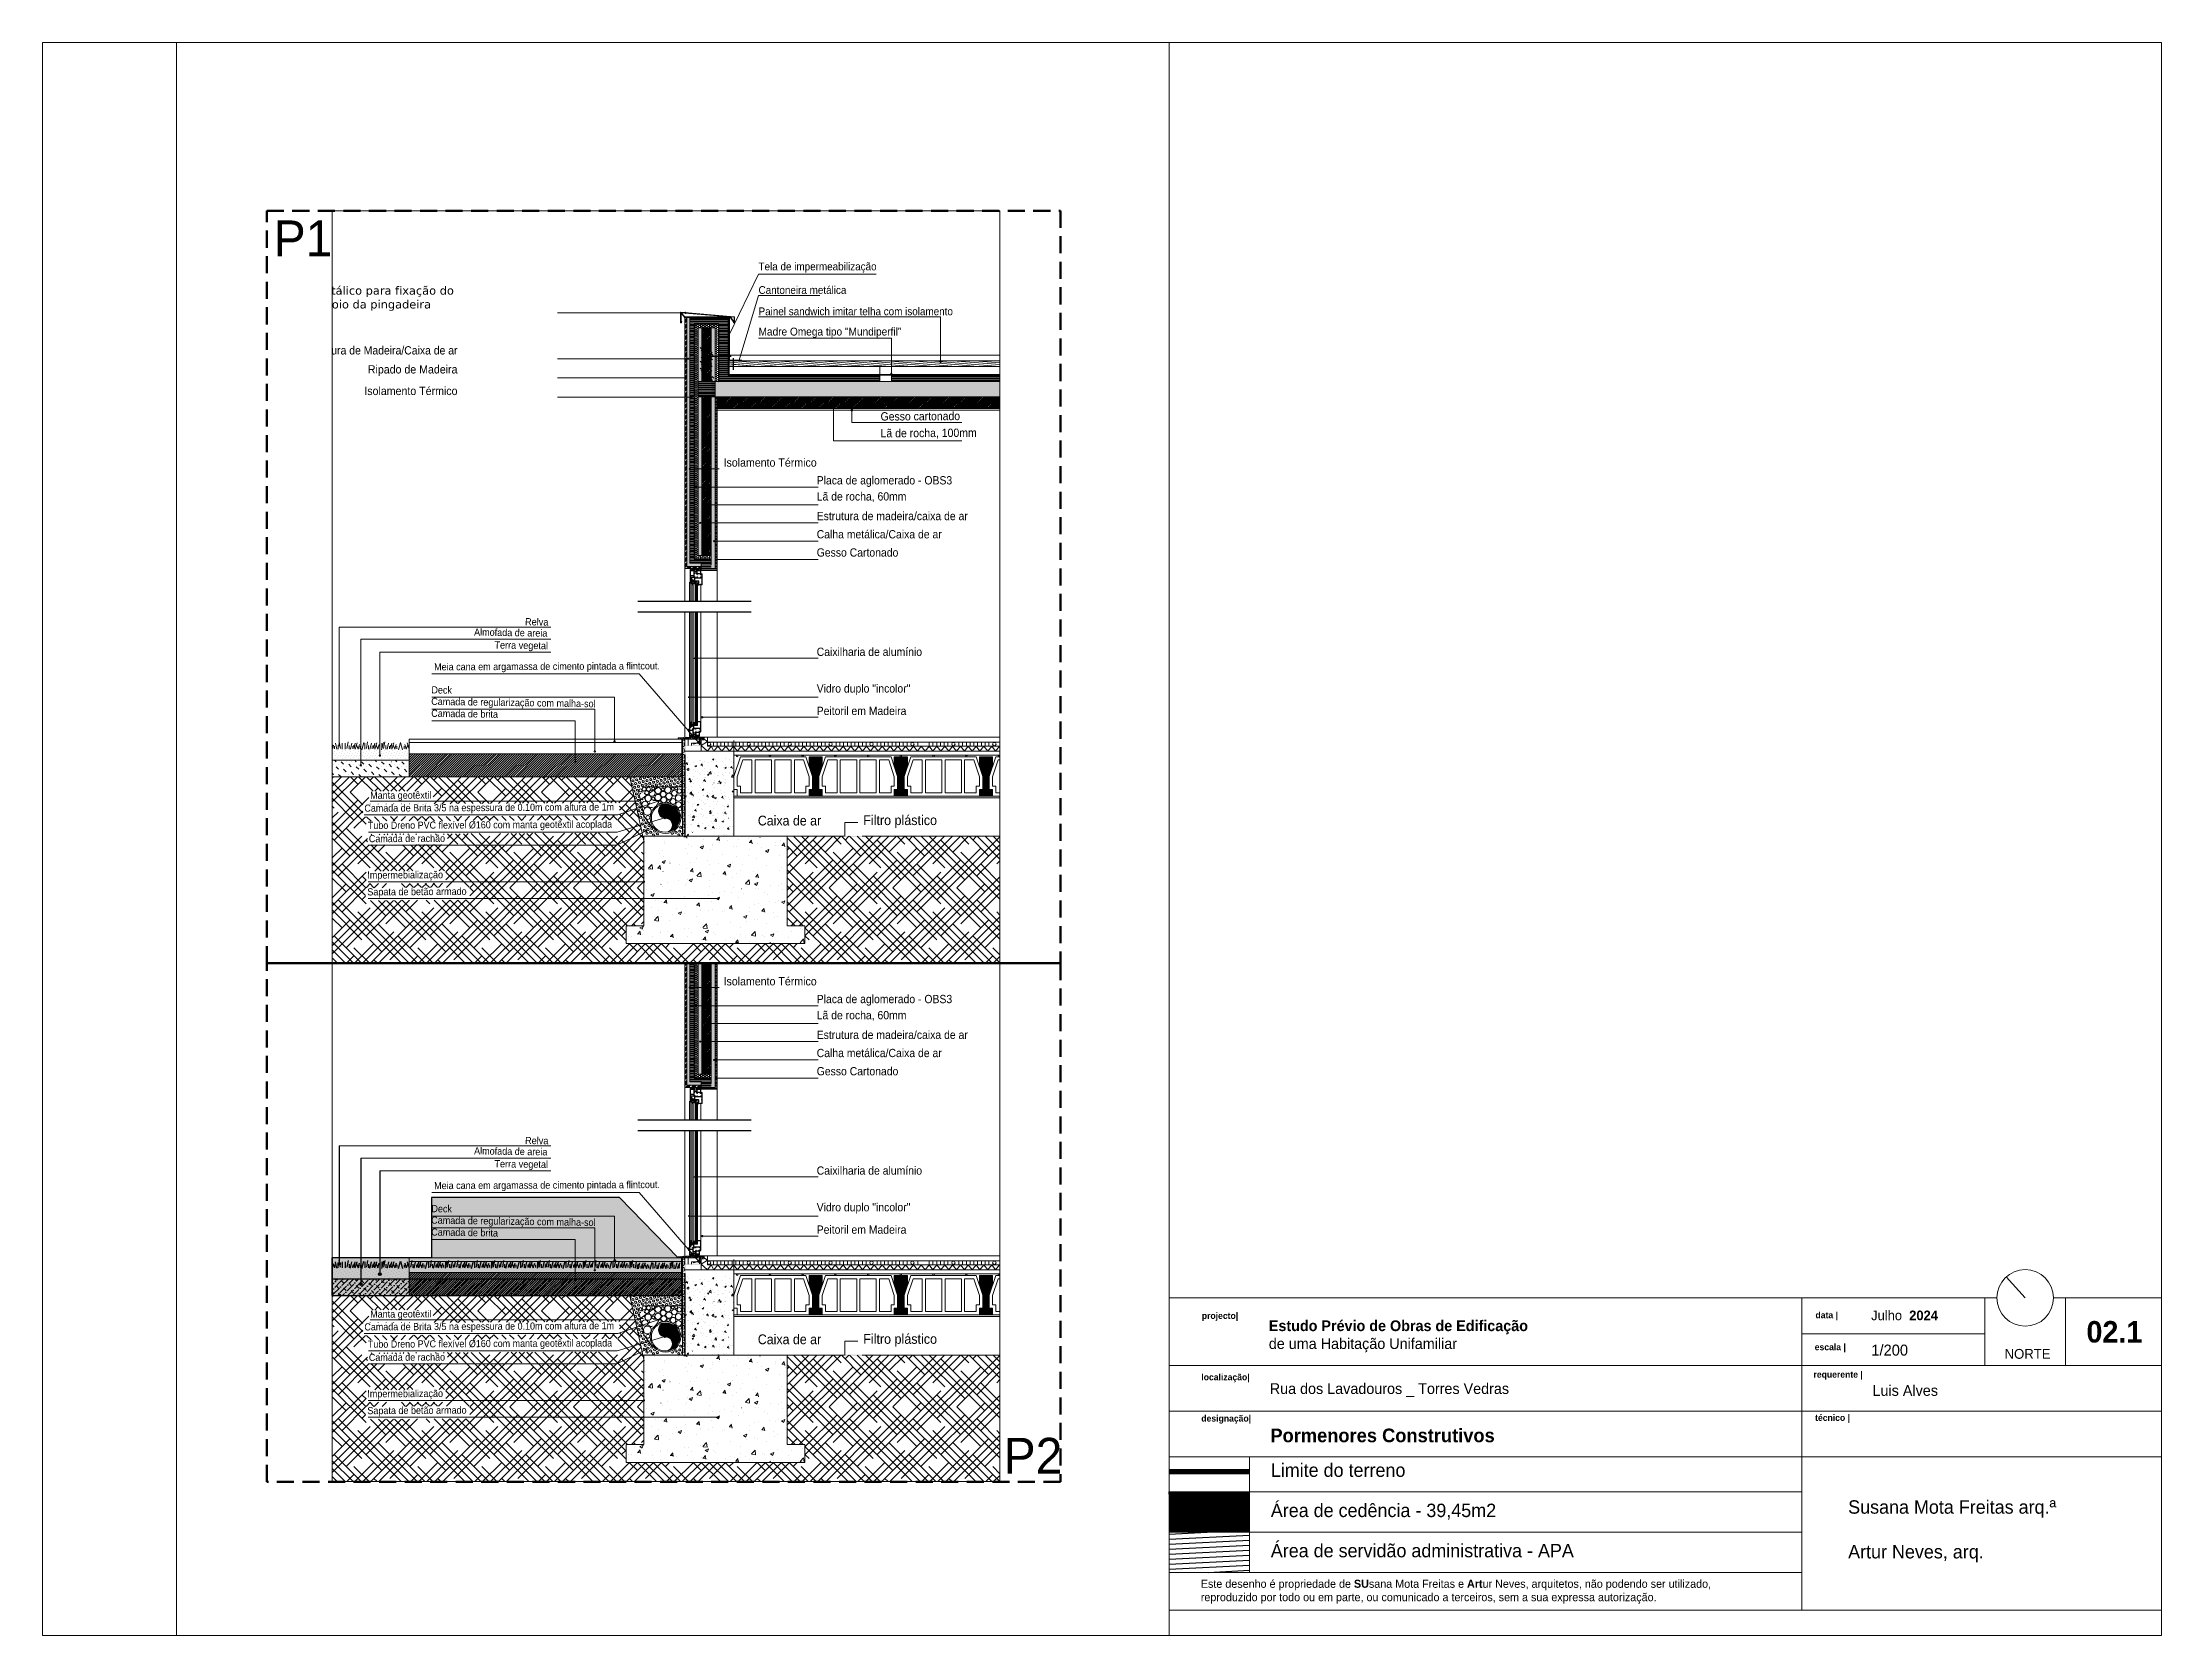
# Paper-space layout 'F02.1_POR CONST' of a CAD drawing. Extents: x -24.6 to 14.9, y -8.7 to 21.
import ezdxf
from ezdxf.xclip import XClip

# ---------------------------------------------------------------- set-up
doc = ezdxf.new("R2010")
doc.units = 0
doc.header["$MEASUREMENT"] = 0
doc.header["$XCLIPFRAME"] = 2
doc.linetypes.add('DASHED', pattern=[70, 50, -20])
doc.linetypes.add('DASHED2', pattern=[9.525, 6.35, -3.175])
for name, color, linetype in [('.a construir', 1, 'Continuous'), ('.Projeção', 254, 'DASHED'), ('0_PROP.trama', 251, 'Continuous'), ('0_PROPfinal', 4, 'Continuous'), ('Anotação - Geral', 7, 'Continuous'), ('para ar_90_muro', 7, 'Continuous')]:
    doc.layers.add(name, color=color, linetype=linetype)
for name, color, linetype, lineweight in [('.folha', 7, 'Continuous', 9), ('.trama', 251, 'Continuous', 5), ('.vista', 7, 'Continuous', 5), ('0_folha', 7, 'Continuous', 9), ('0_Limites_Terreno', 30, 'DASHED', 35), ('17 - Perfil Metalico de Apoio do Peitoril', 251, 'Continuous', 5), ('17 - Perfil Metalico de Apoio do Peitoril H', 251, 'Continuous', 5), ('PROPOSTA', 7, 'Continuous', 0)]:
    doc.layers.add(name, color=color, linetype=linetype, lineweight=lineweight)
doc.styles.add('creativespace', font='GOTHIC.TTF')
doc.styles.add('style0', font='arial.ttf', dxfattribs={"height": 0.006871})

psp = doc.layouts.new('F02.1_POR CONST')

# ---------------------------------------------------------------- texts
at = {"layer": '.a construir', "color": 30, "ltscale": 0.003, "style": 'creativespace'}
for s, p in [('P1', (-20.285, 16.999)), ('P2', (-6.68, -5.695))]:
    psp.add_text(s, height=0.6678, dxfattribs=at).set_placement(p)
at = {"layer": '0_folha', "color": 7, "attachment_point": 1, "style": 'creativespace'}
for s, insert, char_height, width in [('{\\fCentury Gothic|b1|i0|c0|p34;projecto|}', (-2.987, -2.69), 0.12, 8), ('{\\fCentury Gothic|b1|i0|c0|p34;\\C0;data |}', (8.451, -2.678), 0.12, 8), ('{\\fCentury Gothic|b1|i0|c0|p34;02.1}', (13.502, -2.85), 0.4, 1.16), ('{\\fCentury Gothic|b1|i0|c0|p34;escala |}', (8.437, -3.274), 0.12, 8), ('{\\fCentury Gothic|b1|i0|c0|p34;localização|}', (-2.996, -3.834), 0.12, 8), ('{\\fCentury Gothic|b1|i0|c0|p34;requerente |}', (8.414, -3.785), 0.12, 8), ('{\\fCentury Gothic|b1|i0|c0|p34;designação|}', (-2.996, -4.604), 0.12, 8), ('{\\fCentury Gothic|b1|i0|c0|p34;técnico |}', (8.444, -4.591), 0.12, 8)]:
    psp.add_mtext(s, dxfattribs=dict(at, insert=insert, char_height=char_height, width=width))
for s, insert, char_height in [('Julho  {\\fCentury Gothic|b1|i0|c0|p34;2024}', (9.489, -2.654), 0.18), ('{\\fCentury Gothic|b0|i0|c0|p34;NORTE}', (11.976, -3.37), 0.18304), ('{\\fCentury Gothic|b1|i0|c0|p34;Pormenores Construtivos}', (-1.709, -4.854), 0.25465)]:
    psp.add_mtext(s, dxfattribs=dict(at, insert=insert, char_height=char_height))
at = {"layer": '0_folha', "attachment_point": 1, "style": 'creativespace'}
for s, insert, char_height in [('{\\fCentury Gothic|b1|i0|c0|p34;Estudo Prévio de Obras de Edificação\\P}de uma Habitação Unifamiliar ', (-1.738, -2.837), 0.2), ('{\\fCentury Gothic|b0|i0|c0|p34;1/200}', (9.492, -3.289), 0.20456), ('Rua dos Lavadouros _ Torres Vedras', (-1.72, -4.009), 0.2), ('Luis Alves', (9.514, -4.044), 0.2002), ('Este desenho é propriedade de {\\fCentury Gothic|b1|i0|c0|p34;SU}sana Mota Freitas e {\\fCentury Gothic|b1|i0|c0|p34;Art}ur Neves, arquitetos, não podendo ser utilizado,\\Preproduzido por todo ou em parte, ou comunicado a terceiros, sem a sua expressa autorização.', (-3.006, -7.672), 0.15)]:
    psp.add_mtext(s, dxfattribs=dict(at, insert=insert, char_height=char_height))
at = {"layer": '0_folha', "char_height": 0.25, "width": 21.52415, "attachment_point": 1, "style": 'creativespace'}
for s, insert in [('Limite do terreno ', (-1.701, -5.504)), ('Área de cedência - 39,45m2', (-1.701, -6.254)), ('Susana Mota Freitas arq.ª\\P\\PArtur Neves, arq.', (9.06, -6.191)), ('Área de servidão administrativa - APA', (-1.701, -7.004))]:
    psp.add_mtext(s, dxfattribs=dict(at, insert=insert))

# ---------------------------------------------------------------- blocks, each defined once
blk = doc.blocks.new('Viewport35')
at = {"layer": '.trama', "ltscale": 0.003}
h = blk.add_hatch(dxfattribs=at)
h.set_pattern_fill('ANSI34', color=256, scale=0.001417)
h.set_pattern_definition([(45, (-64.9144125, 2.7719009), (-0.000751300955, 0.000751300955), []), (45, (-64.9141621, 2.7719009), (-0.000751300955, 0.000751300955), []), (45, (-64.9139117, 2.7719009), (-0.000751300955, 0.000751300955), []), (45, (-64.9136612, 2.7719009), (-0.000751300955, 0.000751300955), [])])
h.paths.add_polyline_path([(8.19261, 5.90615), (8.19261, 5.90672), (8.18885, 5.90672), (8.18885, 5.97254), (8.18833, 5.97254), (8.18833, 5.9724), (8.18833, 5.90615)])
at = {"layer": 'para ar_90_muro', "linetype": 'Continuous', "lineweight": 0}
for color, points in [(0, [(8.18867, 5.97371), (8.18862, 5.9736), (8.18852, 5.97356), (8.18841, 5.9736), (8.18837, 5.97371), (8.18841, 5.97381), (8.18852, 5.97386), (8.18862, 5.97381)]), (253, [(8.1897, 5.90757), (8.19261, 5.90757), (8.19261, 5.90672), (8.18885, 5.90672), (8.18885, 5.97254), (8.1897, 5.97254)]), (0, [(8.19283, 5.95554), (8.19183, 5.95554), (8.19183, 5.96971), (8.19283, 5.96971)]), (0, [(8.19283, 5.96872), (8.19283, 5.96971), (8.19533, 5.96971), (8.19533, 5.96872)]), (0, [(8.19633, 5.95554), (8.19533, 5.95554), (8.19533, 5.96971), (8.19633, 5.96971)]), (0, [(8.19981, 5.96818), (8.1998, 5.96813), (8.1998, 5.96808), (8.19993, 5.9681), (8.19994, 5.96811)]), (0, [(8.1998, 5.96808), (8.19981, 5.96801), (8.19986, 5.96798), (8.19994, 5.96809), (8.19993, 5.9681)]), (0, [(8.19986, 5.96822), (8.19981, 5.96818), (8.19994, 5.96811), (8.19996, 5.96811), (8.20003, 5.96822), (8.19997, 5.96825), (8.19991, 5.96825)]), (0, [(8.19986, 5.96798), (8.19991, 5.96795), (8.19997, 5.96795), (8.20003, 5.96797), (8.20007, 5.96801), (8.2001, 5.96807), (8.2001, 5.96813), (8.19996, 5.9681), (8.19996, 5.96809), (8.19995, 5.96809), (8.19995, 5.96808), (8.19994, 5.96808), (8.19994, 5.96809)]), (0, [(8.2001, 5.96813), (8.20007, 5.96818), (8.20003, 5.96822), (8.19996, 5.96811), (8.19996, 5.9681)]), (0, [(7.97814, 5.94171), (7.97714, 5.94171), (7.97714, 5.96141), (7.97814, 5.96141)]), (0, [(7.97814, 5.96041), (7.97814, 5.96141), (7.98064, 5.96141), (7.98064, 5.96041)]), (0, [(7.98164, 5.94171), (7.98064, 5.94171), (7.98064, 5.96141), (7.98164, 5.96141)]), (0, [(8.18937, 5.96158), (8.18933, 5.96147), (8.18922, 5.96143), (8.18912, 5.96147), (8.18907, 5.96158), (8.18912, 5.96169), (8.18922, 5.96173), (8.18933, 5.96169)]), (0, [(8.19633, 5.94974), (8.19533, 5.94974), (8.19533, 5.9639), (8.19633, 5.9639)]), (0, [(8.2, 5.96111), (8.20109, 5.96111), (8.20109, 5.96105), (8.19995, 5.96105), (8.19995, 5.96394), (8.2, 5.96394)]), (0, [(8.20252, 5.96119), (8.2025, 5.96113), (8.2025, 5.96108), (8.20263, 5.96111), (8.20264, 5.96111)]), (0, [(8.2025, 5.96108), (8.20252, 5.96102), (8.20256, 5.96098), (8.20264, 5.9611), (8.20263, 5.96111)]), (0, [(8.20256, 5.96123), (8.20252, 5.96119), (8.20264, 5.96111), (8.20266, 5.96111), (8.20273, 5.96123), (8.20268, 5.96126), (8.20262, 5.96126)]), (0, [(8.20256, 5.96098), (8.20262, 5.96096), (8.20268, 5.96096), (8.20273, 5.96097), (8.20277, 5.96102), (8.2028, 5.96107), (8.2028, 5.96113), (8.20266, 5.96111), (8.20266, 5.9611), (8.20265, 5.9611), (8.20265, 5.96109), (8.20264, 5.96109), (8.20264, 5.9611)]), (0, [(8.2028, 5.96113), (8.20277, 5.96119), (8.20273, 5.96123), (8.20266, 5.96111), (8.20266, 5.96111)]), (0, [(8.25573, 5.96057), (8.25576, 5.96046), (8.25586, 5.96041), (8.25597, 5.96045), (8.25602, 5.96055), (8.25599, 5.96066), (8.25589, 5.96071), (8.25578, 5.96067)]), (0, [(8.18867, 5.9565), (8.18862, 5.95639), (8.18852, 5.95635), (8.18841, 5.95639), (8.18837, 5.9565), (8.18841, 5.95661), (8.18852, 5.95665), (8.18862, 5.95661)]), (0, [(8.27154, 5.95154), (8.19633, 5.95154), (8.19633, 5.95554), (8.27154, 5.95554)]), (0, [(8.24272, 5.95764), (8.24277, 5.95753), (8.24287, 5.95749), (8.24298, 5.95753), (8.24302, 5.95764), (8.24298, 5.95774), (8.24287, 5.95779), (8.24277, 5.95774)]), (0, [(8.19029, 5.95142), (8.19025, 5.95132), (8.19014, 5.95127), (8.19004, 5.95132), (8.18999, 5.95142), (8.19004, 5.95153), (8.19014, 5.95157), (8.19025, 5.95153)]), (0, [(8.19183, 5.95154), (8.19183, 5.90965), (8.19283, 5.90965), (8.19283, 5.95154)]), (253, [(8.19533, 5.95154), (8.19533, 5.90615), (8.19633, 5.90615), (8.19633, 5.95154)]), (0, [(8.22731, 5.95005), (8.22727, 5.94992), (8.22727, 5.9498), (8.22759, 5.94986), (8.22761, 5.94988)]), (0, [(8.22727, 5.9498), (8.22731, 5.94965), (8.22742, 5.94956), (8.22761, 5.94984), (8.22759, 5.94986)]), (0, [(8.22742, 5.95016), (8.22731, 5.95005), (8.22761, 5.94988), (8.22765, 5.94988), (8.22782, 5.95016), (8.22769, 5.95022), (8.22755, 5.95022)]), (0, [(8.22742, 5.94956), (8.22755, 5.9495), (8.22769, 5.9495), (8.22782, 5.94954), (8.22793, 5.94965), (8.22799, 5.94977), (8.22799, 5.94992), (8.22765, 5.94986), (8.22765, 5.94984), (8.22763, 5.94984), (8.22763, 5.94982), (8.22761, 5.94982), (8.22761, 5.94984)]), (0, [(8.22799, 5.94992), (8.22793, 5.95005), (8.22782, 5.95016), (8.22765, 5.94988), (8.22765, 5.94986)]), (0, [(7.98724, 5.94674), (7.98727, 5.94663), (7.98738, 5.94658), (7.98748, 5.94661), (7.98754, 5.94672), (7.9875, 5.94683), (7.9874, 5.94688), (7.98729, 5.94684)]), (0, [(8.02803, 5.94381), (8.02807, 5.9437), (8.02818, 5.94366), (8.02829, 5.9437), (8.02833, 5.94381), (8.02829, 5.94391), (8.02818, 5.94396), (8.02807, 5.94391)]), (0, [(8.23212, 5.94818), (8.23208, 5.94805), (8.23208, 5.94793), (8.2324, 5.94799), (8.23242, 5.94801)]), (0, [(8.23208, 5.94793), (8.23212, 5.94778), (8.23223, 5.94769), (8.23242, 5.94797), (8.2324, 5.94799)]), (0, [(8.23223, 5.94829), (8.23212, 5.94818), (8.23242, 5.94801), (8.23246, 5.94801), (8.23263, 5.94829), (8.23251, 5.94835), (8.23236, 5.94835)]), (0, [(8.23223, 5.94769), (8.23236, 5.94763), (8.23251, 5.94763), (8.23263, 5.94767), (8.23274, 5.94778), (8.2328, 5.9479), (8.2328, 5.94805), (8.23246, 5.94799), (8.23246, 5.94797), (8.23244, 5.94797), (8.23244, 5.94795), (8.23242, 5.94795), (8.23242, 5.94797)]), (0, [(8.2328, 5.94805), (8.23274, 5.94818), (8.23263, 5.94829), (8.23246, 5.94801), (8.23246, 5.94799)]), (0, [(7.97714, 5.93771), (7.97714, 5.89582), (7.97814, 5.89582), (7.97814, 5.93771)]), (253, [(7.98064, 5.93771), (7.98064, 5.89232), (7.98164, 5.89232), (7.98164, 5.93771)]), (0, [(8.05685, 5.93771), (7.98164, 5.93771), (7.98164, 5.94171), (8.05685, 5.94171)]), (0, [(8.01262, 5.93622), (8.01258, 5.93609), (8.01258, 5.93597), (8.0129, 5.93603), (8.01292, 5.93605)]), (0, [(8.01258, 5.93597), (8.01262, 5.93582), (8.01273, 5.93573), (8.01292, 5.93601), (8.0129, 5.93603)]), (0, [(8.01273, 5.93633), (8.01262, 5.93622), (8.01292, 5.93605), (8.01296, 5.93605), (8.01313, 5.93633), (8.013, 5.93639), (8.01285, 5.93639)]), (0, [(8.01273, 5.93573), (8.01285, 5.93567), (8.013, 5.93567), (8.01313, 5.93571), (8.01323, 5.93582), (8.0133, 5.93594), (8.0133, 5.93609), (8.01296, 5.93603), (8.01296, 5.93601), (8.01294, 5.93601), (8.01294, 5.93599), (8.01292, 5.93599), (8.01292, 5.93601)]), (0, [(8.0133, 5.93609), (8.01323, 5.93622), (8.01313, 5.93633), (8.01296, 5.93605), (8.01296, 5.93603)]), (0, [(8.01743, 5.93435), (8.01739, 5.93422), (8.01739, 5.9341), (8.01771, 5.93416), (8.01773, 5.93418)]), (0, [(8.01739, 5.9341), (8.01743, 5.93395), (8.01754, 5.93386), (8.01773, 5.93414), (8.01771, 5.93416)]), (0, [(8.01754, 5.93446), (8.01743, 5.93435), (8.01773, 5.93418), (8.01777, 5.93418), (8.01794, 5.93446), (8.01781, 5.93452), (8.01766, 5.93452)]), (0, [(8.01754, 5.93386), (8.01766, 5.9338), (8.01781, 5.9338), (8.01794, 5.93384), (8.01805, 5.93395), (8.01811, 5.93407), (8.01811, 5.93422), (8.01777, 5.93416), (8.01777, 5.93414), (8.01775, 5.93414), (8.01775, 5.93412), (8.01773, 5.93412), (8.01773, 5.93414)]), (0, [(8.01811, 5.93422), (8.01805, 5.93435), (8.01794, 5.93446), (8.01777, 5.93418), (8.01777, 5.93416)]), (0, [(8.1895, 5.93251), (8.18955, 5.9324), (8.18965, 5.93236), (8.18976, 5.9324), (8.1898, 5.93251), (8.18976, 5.93262), (8.18965, 5.93266), (8.18955, 5.93262)]), (0, [(8.19111, 5.9277), (8.19115, 5.92759), (8.19126, 5.92755), (8.19137, 5.92759), (8.19141, 5.9277), (8.19137, 5.92781), (8.19126, 5.92785), (8.19115, 5.92781)]), (0, [(8.19382, 5.92303), (8.19386, 5.92292), (8.19397, 5.92288), (8.19408, 5.92292), (8.19412, 5.92303), (8.19408, 5.92313), (8.19397, 5.92318), (8.19386, 5.92313)]), (0, [(7.97481, 5.91868), (7.97485, 5.91857), (7.97496, 5.91853), (7.97507, 5.91857), (7.97511, 5.91868), (7.97507, 5.91879), (7.97496, 5.91883), (7.97485, 5.91879)]), (0, [(8.19224, 5.91822), (8.19229, 5.91811), (8.19239, 5.91807), (8.1925, 5.91811), (8.19254, 5.91822), (8.1925, 5.91832), (8.19239, 5.91837), (8.19229, 5.91832)]), (0, [(7.97642, 5.91387), (7.97646, 5.91376), (7.97657, 5.91372), (7.97667, 5.91376), (7.97672, 5.91387), (7.97667, 5.91398), (7.97657, 5.91402), (7.97646, 5.91398)]), (0, [(7.97913, 5.9092), (7.97917, 5.90909), (7.97928, 5.90905), (7.97938, 5.90909), (7.97943, 5.9092), (7.97938, 5.9093), (7.97928, 5.90935), (7.97917, 5.9093)]), (0, [(8.19594, 5.9134), (8.19598, 5.9133), (8.19609, 5.91325), (8.1962, 5.9133), (8.19624, 5.9134), (8.1962, 5.91351), (8.19609, 5.91355), (8.19598, 5.91351)]), (0, [(7.97755, 5.90439), (7.9776, 5.90428), (7.9777, 5.90424), (7.97781, 5.90428), (7.97785, 5.90439), (7.97781, 5.90449), (7.9777, 5.90454), (7.9776, 5.90449)]), (0, [(8.19646, 5.90859), (8.1965, 5.90849), (8.19661, 5.90844), (8.19671, 5.90849), (8.19676, 5.90859), (8.19671, 5.9087), (8.19661, 5.90874), (8.1965, 5.9087)]), (0, [(7.98125, 5.89957), (7.98129, 5.89947), (7.9814, 5.89942), (7.9815, 5.89947), (7.98155, 5.89957), (7.9815, 5.89968), (7.9814, 5.89972), (7.98129, 5.89968)]), (0, [(7.98177, 5.89476), (7.98181, 5.89466), (7.98192, 5.89461), (7.98202, 5.89466), (7.98207, 5.89476), (7.98202, 5.89487), (7.98192, 5.89491), (7.98181, 5.89487)]), (0, [(7.97626, 5.8883), (7.97613, 5.88827), (7.97605, 5.88823), (7.97601, 5.88813), (7.9762, 5.88808), (7.9762, 5.88811), (7.97622, 5.88811)]), (0, [(7.97601, 5.88813), (7.97601, 5.88802), (7.97607, 5.88791), (7.97618, 5.88787), (7.9762, 5.88806), (7.9762, 5.88808)]), (0, [(7.97618, 5.88787), (7.97628, 5.88787), (7.97637, 5.88794), (7.97622, 5.88806), (7.9762, 5.88806)]), (0, [(7.97641, 5.88815), (7.97635, 5.88825), (7.97626, 5.8883), (7.97622, 5.88811), (7.97622, 5.88808)]), (0, [(7.97637, 5.88794), (7.97641, 5.88804), (7.97641, 5.88815), (7.97622, 5.88808), (7.97622, 5.88806)]), (0, [(7.97461, 5.88379), (7.97451, 5.88373), (7.97446, 5.88362), (7.97465, 5.88358), (7.97465, 5.8836), (7.97467, 5.8836)]), (0, [(7.97446, 5.88362), (7.97446, 5.88352), (7.97453, 5.88343), (7.97465, 5.88358)]), (0, [(7.97453, 5.88343), (7.97463, 5.88337), (7.97474, 5.88339), (7.97467, 5.88358), (7.97465, 5.88358)]), (0, [(7.97489, 5.88354), (7.97486, 5.88366), (7.97482, 5.88375), (7.97472, 5.88379), (7.97461, 5.88379), (7.97467, 5.8836), (7.9747, 5.8836), (7.9747, 5.88358)]), (0, [(7.97474, 5.88339), (7.97484, 5.88345), (7.97489, 5.88354), (7.9747, 5.88358), (7.97467, 5.88358)]), (0, [(8.19095, 5.88269), (8.19083, 5.88267), (8.19074, 5.88263), (8.1907, 5.88252), (8.19089, 5.88248), (8.19089, 5.8825), (8.19091, 5.8825)]), (0, [(8.1907, 5.88252), (8.1907, 5.88241), (8.19076, 5.88231), (8.19087, 5.88227), (8.19089, 5.88246), (8.19089, 5.88248)]), (0, [(8.19087, 5.88227), (8.19098, 5.88227), (8.19106, 5.88233), (8.19091, 5.88246), (8.19089, 5.88246)]), (0, [(8.1911, 5.88254), (8.19104, 5.88265), (8.19095, 5.88269), (8.19091, 5.8825), (8.19091, 5.88248)]), (0, [(8.19106, 5.88233), (8.1911, 5.88243), (8.1911, 5.88254), (8.19091, 5.88248), (8.19091, 5.88246)]), (0, [(7.978, 5.8785), (7.97793, 5.87835), (7.97821, 5.87831), (7.97823, 5.87831)]), (0, [(7.97793, 5.87835), (7.97796, 5.87818), (7.97804, 5.87805), (7.97819, 5.87799), (7.97823, 5.87827), (7.97823, 5.87829), (7.97821, 5.87831)]), (0, [(7.97829, 5.87861), (7.97815, 5.87858), (7.978, 5.8785), (7.97823, 5.87831), (7.97825, 5.87831)]), (0, [(7.97819, 5.87799), (7.97836, 5.87799), (7.97848, 5.8781), (7.97855, 5.87822), (7.97827, 5.87829), (7.97825, 5.87827), (7.97823, 5.87827)]), (0, [(7.97855, 5.87822), (7.97855, 5.87839), (7.97844, 5.87854), (7.97829, 5.87861), (7.97825, 5.87831), (7.97827, 5.87831), (7.97827, 5.87829)]), (0, [(8.1893, 5.87238), (8.1892, 5.87232), (8.18916, 5.87221), (8.18935, 5.87217), (8.18935, 5.87219), (8.18937, 5.87219)]), (0, [(8.18916, 5.87221), (8.18916, 5.87211), (8.18922, 5.87202), (8.18935, 5.87217)]), (0, [(8.18922, 5.87202), (8.18933, 5.87196), (8.18943, 5.87198), (8.18937, 5.87217), (8.18935, 5.87217)]), (0, [(8.18958, 5.87213), (8.18956, 5.87225), (8.18952, 5.87234), (8.18941, 5.87238), (8.1893, 5.87238), (8.18937, 5.87219), (8.18939, 5.87219), (8.18939, 5.87217)]), (0, [(8.18943, 5.87198), (8.18954, 5.87204), (8.18958, 5.87213), (8.18939, 5.87217), (8.18937, 5.87217)]), (0, [(8.19269, 5.86709), (8.19263, 5.86694), (8.1929, 5.8669), (8.19292, 5.8669)]), (0, [(8.19263, 5.86694), (8.19265, 5.86677), (8.19273, 5.86664), (8.19288, 5.86658), (8.19292, 5.86686), (8.19292, 5.86688), (8.1929, 5.8669)]), (0, [(8.19299, 5.86719), (8.19284, 5.86717), (8.19269, 5.86709), (8.19292, 5.8669), (8.19294, 5.8669)]), (0, [(8.19288, 5.86658), (8.19305, 5.86658), (8.19318, 5.86669), (8.19324, 5.86681), (8.19297, 5.86688), (8.19294, 5.86686), (8.19292, 5.86686)]), (0, [(8.19324, 5.86681), (8.19324, 5.86698), (8.19314, 5.86713), (8.19299, 5.86719), (8.19294, 5.8669), (8.19297, 5.8669), (8.19297, 5.86688)]), (0, [(8.09721, 5.85982), (8.09704, 5.85984), (8.09689, 5.85978), (8.0968, 5.85963), (8.09708, 5.85955), (8.0971, 5.85957), (8.09712, 5.85955)]), (0, [(8.0968, 5.85963), (8.0968, 5.85948), (8.09708, 5.85953), (8.09708, 5.85955)]), (0, [(8.0968, 5.85948), (8.09687, 5.85934), (8.097, 5.85923), (8.09716, 5.85923), (8.0971, 5.85951), (8.09708, 5.85953)]), (0, [(8.09712, 5.85951), (8.0971, 5.85951), (8.09716, 5.85923), (8.09731, 5.85929), (8.0974, 5.85944), (8.09742, 5.85959), (8.09733, 5.85974), (8.09721, 5.85982), (8.09712, 5.85955)]), (0, [(8.16953, 5.86073), (8.16947, 5.86058), (8.16975, 5.86052), (8.16977, 5.86054)]), (0, [(8.16947, 5.86058), (8.16949, 5.86042), (8.16958, 5.86029), (8.16972, 5.86022), (8.16977, 5.8605), (8.16975, 5.86052)]), (0, [(8.16983, 5.86084), (8.16968, 5.86082), (8.16953, 5.86073), (8.16977, 5.86054), (8.16979, 5.86054)]), (0, [(8.16972, 5.86022), (8.16987, 5.86022), (8.17002, 5.86033), (8.17008, 5.86046), (8.17008, 5.86063), (8.16998, 5.86078), (8.16983, 5.86084), (8.16979, 5.86054), (8.16981, 5.86054), (8.16981, 5.8605), (8.16977, 5.8605)]), (0, [(8.1928, 5.86157), (8.19256, 5.86157), (8.19256, 5.85961), (8.18829, 5.85961), (8.18829, 5.83709), (8.18852, 5.83709), (8.18852, 5.85936), (8.1928, 5.85936)]), (0, [(8.19184, 5.86029), (8.19178, 5.86014), (8.19206, 5.86008), (8.19208, 5.8601)]), (0, [(8.19178, 5.86014), (8.19178, 5.85997), (8.19189, 5.85984), (8.19203, 5.85978), (8.19208, 5.86006), (8.19206, 5.86008)]), (0, [(8.19214, 5.86039), (8.19199, 5.86037), (8.19184, 5.86029), (8.19208, 5.8601), (8.1921, 5.8601)]), (0, [(8.19203, 5.85978), (8.19218, 5.85978), (8.19233, 5.85986), (8.1921, 5.86006), (8.19208, 5.86006)]), (0, [(8.19233, 5.85986), (8.19239, 5.86001), (8.19239, 5.86018), (8.19229, 5.86031), (8.19214, 5.86039), (8.1921, 5.8601), (8.19212, 5.8601), (8.19212, 5.86008), (8.1921, 5.86006)]), (0, [(8.10271, 5.85453), (8.10256, 5.85445), (8.10248, 5.85432), (8.10246, 5.85415), (8.10275, 5.85421), (8.10275, 5.85423), (8.10277, 5.85423)]), (0, [(8.10246, 5.85415), (8.10254, 5.854), (8.10267, 5.85392), (8.10284, 5.8539), (8.10277, 5.85419), (8.10275, 5.85419), (8.10275, 5.85421)]), (0, [(8.10309, 5.85428), (8.10301, 5.85443), (8.10288, 5.85451), (8.10271, 5.85453), (8.10277, 5.85423), (8.10279, 5.85423), (8.10279, 5.85421)]), (0, [(8.10284, 5.8539), (8.10299, 5.85398), (8.10307, 5.85411), (8.10309, 5.85428), (8.10279, 5.85421), (8.10279, 5.85419), (8.10277, 5.85419)]), (0, [(8.10777, 5.85711), (8.10762, 5.85703), (8.10754, 5.8569), (8.10751, 5.85673), (8.10781, 5.8568), (8.10781, 5.85682), (8.10783, 5.85682)]), (0, [(8.10751, 5.85673), (8.1076, 5.85658), (8.10773, 5.8565), (8.10781, 5.85677), (8.10781, 5.8568)]), (0, [(8.10773, 5.8565), (8.1079, 5.85648), (8.10804, 5.85656), (8.10813, 5.85669), (8.10813, 5.85686), (8.10785, 5.8568), (8.10785, 5.85677), (8.10781, 5.85677)]), (0, [(8.10813, 5.85686), (8.10807, 5.85701), (8.10794, 5.85709), (8.10777, 5.85711), (8.10783, 5.85682), (8.10785, 5.85682), (8.10785, 5.8568)]), (0, [(8.15916, 5.8554), (8.1591, 5.85525), (8.15937, 5.85519), (8.1594, 5.85521)]), (0, [(8.1591, 5.85525), (8.1591, 5.85508), (8.1592, 5.85495), (8.15935, 5.85487), (8.1594, 5.85517), (8.15937, 5.85519)]), (0, [(8.15946, 5.8555), (8.15931, 5.85548), (8.15916, 5.8554), (8.1594, 5.85521), (8.15942, 5.85521)]), (0, [(8.15935, 5.85487), (8.1595, 5.85489), (8.15965, 5.85498), (8.15942, 5.85517), (8.1594, 5.85517)]), (0, [(8.15971, 5.85529), (8.15961, 5.85542), (8.15946, 5.8555), (8.15942, 5.85521), (8.15944, 5.85519)]), (0, [(8.15965, 5.85498), (8.15971, 5.85512), (8.15971, 5.85529), (8.15944, 5.85519), (8.15942, 5.85517)]), (0, [(8.16445, 5.85817), (8.16433, 5.85806), (8.16424, 5.85791), (8.16454, 5.85787), (8.16456, 5.85789)]), (0, [(8.16424, 5.85791), (8.16426, 5.85776), (8.16435, 5.85762), (8.16454, 5.85785), (8.16454, 5.85787)]), (0, [(8.16435, 5.85762), (8.1645, 5.85755), (8.16467, 5.85757), (8.16479, 5.85766), (8.16488, 5.85781), (8.16458, 5.85785), (8.16456, 5.85785), (8.16456, 5.85783), (8.16454, 5.85785)]), (0, [(8.16462, 5.85817), (8.16445, 5.85817), (8.16456, 5.85789), (8.16458, 5.85789), (8.16458, 5.85785), (8.16488, 5.85781), (8.16486, 5.85798), (8.16477, 5.8581)]), (0, [(8.22118, 5.85408), (8.22463, 5.85408), (8.22463, 5.85647), (8.22118, 5.85647)]), (0, [(8.22203, 5.85171), (8.22376, 5.85171), (8.22463, 5.85408), (8.22118, 5.85408)]), (0, [(8.24364, 5.85408), (8.24711, 5.85408), (8.24711, 5.85647), (8.24364, 5.85647)]), (0, [(8.24451, 5.85171), (8.24624, 5.85171), (8.24711, 5.85408), (8.24364, 5.85408)]), (0, [(8.26612, 5.85408), (8.26957, 5.85408), (8.26957, 5.85647), (8.26612, 5.85647)]), (0, [(8.26699, 5.85171), (8.26872, 5.85171), (8.26957, 5.85408), (8.26612, 5.85408)]), (0, [(8.1812, 5.84822), (8.1812, 5.84837), (8.18109, 5.84851), (8.18094, 5.84858), (8.18079, 5.84856), (8.18067, 5.84847), (8.18058, 5.84832), (8.18088, 5.84828), (8.18088, 5.8483), (8.1809, 5.8483), (8.1809, 5.84828), (8.18092, 5.84828), (8.18092, 5.84826)]), (0, [(8.18058, 5.84832), (8.1806, 5.84818), (8.18069, 5.84803), (8.18088, 5.84826), (8.18088, 5.84828)]), (0, [(8.18069, 5.84803), (8.18084, 5.84796), (8.18101, 5.84799), (8.18113, 5.84807), (8.1812, 5.84822), (8.18092, 5.84826), (8.1809, 5.84824), (8.18088, 5.84824), (8.18088, 5.84826)]), (0, [(8.22118, 5.8461), (8.22463, 5.8461), (8.22463, 5.84782), (8.22118, 5.84782)]), (0, [(8.22203, 5.84782), (8.22376, 5.84782), (8.22376, 5.85171), (8.22203, 5.85171)]), (0, [(8.24364, 5.8461), (8.24711, 5.8461), (8.24711, 5.84782), (8.24364, 5.84782)]), (0, [(8.24451, 5.84782), (8.24624, 5.84782), (8.24624, 5.85171), (8.24451, 5.85171)]), (0, [(8.26612, 5.8461), (8.26957, 5.8461), (8.26957, 5.84782), (8.26612, 5.84782)]), (0, [(8.26699, 5.84782), (8.26872, 5.84782), (8.26872, 5.85171), (8.26699, 5.85171)]), (0, [(8.18135, 5.84212), (8.18645, 5.84212), (8.18638, 5.84227), (8.18137, 5.84227)]), (0, [(8.18139, 5.8418), (8.18664, 5.8418), (8.18645, 5.84212), (8.18135, 5.84212)]), (0, [(8.18137, 5.84227), (8.18638, 5.84227), (8.18621, 5.84248), (8.18139, 5.84248)]), (0, [(8.18139, 5.84248), (8.18621, 5.84248), (8.18604, 5.84269), (8.18145, 5.84269)]), (0, [(8.18145, 5.84269), (8.18604, 5.84269), (8.18592, 5.84284), (8.18149, 5.84284)]), (0, [(8.18149, 5.84481), (8.18168, 5.84519), (8.18147, 5.84496)]), (0, [(8.18154, 5.84511), (8.18147, 5.84496), (8.18168, 5.84519)]), (0, [(8.18206, 5.845), (8.18168, 5.84519), (8.18149, 5.84481)]), (0, [(8.18173, 5.8446), (8.18206, 5.845), (8.18149, 5.84481)]), (0, [(8.18173, 5.8446), (8.18149, 5.84481), (8.18158, 5.84466)]), (0, [(8.18149, 5.84284), (8.18592, 5.84284), (8.18568, 5.84307), (8.18162, 5.84307)]), (0, [(8.18162, 5.84307), (8.18568, 5.84307), (8.18556, 5.84316), (8.18166, 5.84316)]), (0, [(8.18168, 5.84494), (8.18164, 5.84485), (8.18168, 5.84477), (8.18177, 5.84473), (8.18177, 5.84485)]), (0, [(8.18166, 5.84316), (8.18556, 5.84316), (8.18524, 5.84339), (8.18187, 5.84339)]), (0, [(8.18168, 5.84519), (8.18206, 5.845), (8.18183, 5.84521)]), (0, [(8.1819, 5.84485), (8.18185, 5.84494), (8.18177, 5.84496), (8.18168, 5.84494), (8.18177, 5.84485)]), (0, [(8.18202, 5.8447), (8.18206, 5.845), (8.18173, 5.8446)]), (0, [(8.18202, 5.8447), (8.18173, 5.8446), (8.18187, 5.8446)]), (0, [(8.18177, 5.84473), (8.18185, 5.84477), (8.1819, 5.84485), (8.18177, 5.84485)]), (0, [(8.18183, 5.84521), (8.18206, 5.845), (8.18198, 5.84515)]), (0, [(8.18187, 5.84339), (8.18524, 5.84339), (8.18516, 5.84343), (8.1819, 5.84343)]), (0, [(8.1819, 5.84343), (8.18516, 5.84343), (8.18477, 5.84365), (8.18215, 5.84365)]), (0, [(8.18206, 5.845), (8.18202, 5.8447), (8.18209, 5.84485)]), (0, [(8.18215, 5.84365), (8.18477, 5.84365), (8.18471, 5.84367), (8.18219, 5.84367)]), (0, [(8.18219, 5.84367), (8.18471, 5.84367), (8.18429, 5.84384), (8.18249, 5.84384)]), (0, [(8.18249, 5.84384), (8.18429, 5.84384), (8.18424, 5.84386), (8.18251, 5.84386)]), (0, [(8.18251, 5.84386), (8.18424, 5.84386), (8.18376, 5.84394), (8.18285, 5.84394)]), (0, [(8.18285, 5.84394), (8.18376, 5.84394), (8.18374, 5.84396), (8.18287, 5.84396)]), (0, [(8.18287, 5.84396), (8.18374, 5.84396), (8.18323, 5.84398)]), (0, [(8.17792, 5.83711), (8.17785, 5.83696), (8.17813, 5.83689), (8.17813, 5.83691), (8.17817, 5.83691), (8.17821, 5.83721), (8.17804, 5.83719)]), (0, [(8.17785, 5.83696), (8.17785, 5.83679), (8.17796, 5.83666), (8.17811, 5.83658), (8.17815, 5.83687), (8.17813, 5.83689)]), (0, [(8.17811, 5.83658), (8.17825, 5.8366), (8.17838, 5.83668), (8.17817, 5.83687), (8.17815, 5.83687)]), (0, [(8.17845, 5.837), (8.17836, 5.83713), (8.17821, 5.83721), (8.17817, 5.83691), (8.17817, 5.83689)]), (0, [(8.17838, 5.83668), (8.17847, 5.83683), (8.17845, 5.837), (8.17817, 5.83689), (8.17817, 5.83687)]), (0, [(8.18139, 5.84176), (8.18664, 5.84176), (8.18664, 5.8418), (8.18139, 5.8418)]), (0, [(8.18149, 5.8414), (8.18678, 5.8414), (8.18664, 5.84176), (8.18139, 5.84176)]), (0, [(8.18156, 5.8413), (8.18681, 5.8413), (8.18678, 5.8414), (8.18149, 5.8414)]), (0, [(8.18166, 5.84108), (8.18687, 5.84108), (8.18681, 5.8413), (8.18156, 5.8413)]), (0, [(8.18687, 5.84108), (8.18166, 5.84108), (8.1819, 5.84079), (8.18693, 5.84079)]), (0, [(8.18219, 5.84056), (8.18695, 5.84056), (8.18693, 5.84079), (8.18192, 5.84079)]), (0, [(8.18251, 5.84039), (8.18695, 5.84039), (8.18695, 5.84056), (8.18219, 5.84056)]), (0, [(8.18287, 5.84028), (8.18695, 5.84028), (8.18695, 5.84039), (8.18251, 5.84039)]), (0, [(8.18295, 5.84058), (8.18283, 5.84049), (8.18274, 5.84034), (8.18304, 5.84028), (8.18304, 5.8403), (8.18306, 5.8403)]), (0, [(8.18274, 5.84034), (8.18276, 5.84017), (8.18285, 5.84005), (8.183, 5.83998), (8.18317, 5.83998), (8.18306, 5.84026), (8.18304, 5.84026), (8.18304, 5.84028)]), (0, [(8.18323, 5.84026), (8.18698, 5.84026), (8.18695, 5.84028), (8.18287, 5.84028)]), (0, [(8.18297, 5.84036), (8.18293, 5.84028), (8.18297, 5.8402), (8.18306, 5.84015), (8.18306, 5.84028)]), (0, [(8.18336, 5.84039), (8.18327, 5.84051), (8.18312, 5.8406), (8.18295, 5.84058), (8.18306, 5.8403), (8.18308, 5.8403), (8.18308, 5.84028)]), (0, [(8.18319, 5.84028), (8.18314, 5.84036), (8.18306, 5.84041), (8.18297, 5.84036), (8.18306, 5.84028)]), (0, [(8.18317, 5.83998), (8.18329, 5.84007), (8.18338, 5.84022), (8.18336, 5.84039), (8.18308, 5.84028), (8.18308, 5.84026), (8.18306, 5.84026)]), (0, [(8.18306, 5.84015), (8.18314, 5.8402), (8.18319, 5.84028), (8.18306, 5.84028)]), (0, [(8.18359, 5.84022), (8.18695, 5.84022), (8.18698, 5.84026), (8.18323, 5.84026)]), (0, [(8.18359, 5.83655), (8.18359, 5.83653), (8.18323, 5.83651), (8.18374, 5.83653)]), (0, [(8.18395, 5.84011), (8.18695, 5.84011), (8.18695, 5.84022), (8.18359, 5.84022)]), (0, [(8.18359, 5.83655), (8.18376, 5.83655), (8.18424, 5.83664), (8.18395, 5.83664)]), (0, [(8.18359, 5.83655), (8.18374, 5.83653), (8.18376, 5.83655)]), (0, [(8.18427, 5.83994), (8.18695, 5.83994), (8.18695, 5.84011), (8.18395, 5.84011)]), (0, [(8.18395, 5.83666), (8.18429, 5.83666), (8.18471, 5.83683), (8.18427, 5.83683)]), (0, [(8.18395, 5.83664), (8.18424, 5.83664), (8.18429, 5.83666), (8.18395, 5.83666)]), (0, [(8.18695, 5.83994), (8.18427, 5.83994), (8.18452, 5.83971), (8.18693, 5.83971)]), (0, [(8.18427, 5.83683), (8.18471, 5.83683), (8.18477, 5.83685), (8.18429, 5.83685)]), (0, [(8.18429, 5.83685), (8.18477, 5.83685), (8.18516, 5.83706), (8.18454, 5.83706)]), (0, [(8.18477, 5.83941), (8.18687, 5.83941), (8.18693, 5.83971), (8.18454, 5.83971)]), (0, [(8.18454, 5.83706), (8.18516, 5.83706), (8.18524, 5.83711), (8.18458, 5.83711)]), (0, [(8.18458, 5.83711), (8.18524, 5.83711), (8.18556, 5.83734), (8.18477, 5.83734)]), (0, [(8.1849, 5.8392), (8.18681, 5.8392), (8.18687, 5.83941), (8.18477, 5.83941)]), (0, [(8.18477, 5.83734), (8.18556, 5.83734), (8.18568, 5.83742), (8.18482, 5.83742)]), (0, [(8.18482, 5.83742), (8.18568, 5.83742), (8.18592, 5.83766), (8.18494, 5.83766)]), (0, [(8.18494, 5.83909), (8.18678, 5.83909), (8.18681, 5.8392), (8.1849, 5.8392)]), (0, [(8.18507, 5.83873), (8.18664, 5.83873), (8.18678, 5.83909), (8.18494, 5.83909)]), (0, [(8.18494, 5.83766), (8.18592, 5.83766), (8.18604, 5.8378), (8.18499, 5.8378)]), (0, [(8.18499, 5.8378), (8.18604, 5.8378), (8.18621, 5.83802), (8.18507, 5.83802)]), (0, [(8.18507, 5.83869), (8.18664, 5.83869), (8.18664, 5.83873), (8.18507, 5.83873)]), (0, [(8.18509, 5.83838), (8.18645, 5.83838), (8.18664, 5.83869), (8.18507, 5.83869)]), (0, [(8.18507, 5.83802), (8.18621, 5.83802), (8.18638, 5.83823), (8.18509, 5.83823)]), (0, [(8.18509, 5.83823), (8.18638, 5.83823), (8.18645, 5.83838), (8.18509, 5.83838)]), (0, [(8.18841, 5.83548), (8.18841, 5.83571), (8.17743, 5.83571), (8.17743, 5.81209), (8.17766, 5.81209), (8.17766, 5.83548)]), (0, [(8.20137, 5.83556), (8.20137, 5.83533), (8.27154, 5.83533), (8.27154, 5.83556)]), (0, [(8.1772, 5.82354), (8.17749, 5.82347), (8.17749, 5.82349), (8.17754, 5.82349), (8.17754, 5.82345), (8.17781, 5.82341), (8.17781, 5.82358), (8.17773, 5.82371), (8.17758, 5.82377), (8.17741, 5.82377), (8.17728, 5.82366)]), (0, [(8.1772, 5.82354), (8.17722, 5.82337), (8.1773, 5.82322), (8.17749, 5.82345), (8.17749, 5.82347)]), (0, [(8.1773, 5.82322), (8.17745, 5.82316), (8.17762, 5.82318), (8.17751, 5.82345), (8.17749, 5.82345)]), (0, [(8.17762, 5.82318), (8.17775, 5.82326), (8.17781, 5.82341), (8.17754, 5.82345), (8.17751, 5.82345)]), (0, [(8.19688, 5.81907), (8.1975, 5.81896), (8.19724, 5.81932)]), (0, [(8.19688, 5.81907), (8.19724, 5.81932), (8.19695, 5.81922)]), (0, [(8.19699, 5.81877), (8.19688, 5.81907), (8.19688, 5.81892)]), (0, [(8.1975, 5.81896), (8.19688, 5.81907), (8.19714, 5.81871)]), (0, [(8.19714, 5.81871), (8.19688, 5.81907), (8.19699, 5.81877)]), (0, [(8.19695, 5.81922), (8.19724, 5.81932), (8.19709, 5.81932)]), (0, [(8.1975, 5.81896), (8.19714, 5.81871), (8.19743, 5.81882)]), (0, [(8.19743, 5.81882), (8.19714, 5.81871), (8.19728, 5.81871)]), (0, [(8.19724, 5.81932), (8.1975, 5.81896), (8.19739, 5.81926)]), (0, [(8.19739, 5.81926), (8.1975, 5.81896), (8.1975, 5.81911)]), (0, [(8.18867, 5.79788), (8.18862, 5.79777), (8.18852, 5.79773), (8.18841, 5.79777), (8.18837, 5.79788), (8.18841, 5.79798), (8.18852, 5.79803), (8.18862, 5.79798)]), (0, [(8.19283, 5.77419), (8.19183, 5.77419), (8.19183, 5.79388), (8.19283, 5.79388)]), (0, [(8.19283, 5.79289), (8.19283, 5.79388), (8.19533, 5.79388), (8.19533, 5.79289)]), (0, [(8.19633, 5.77419), (8.19533, 5.77419), (8.19533, 5.79388), (8.19633, 5.79388)]), (0, [(8.20193, 5.77922), (8.20196, 5.77911), (8.20206, 5.77905), (8.20217, 5.77909), (8.20223, 5.77919), (8.20219, 5.7793), (8.20209, 5.77935), (8.20198, 5.77932)]), (0, [(8.24272, 5.77628), (8.24276, 5.77617), (8.24287, 5.77613), (8.24298, 5.77617), (8.24302, 5.77628), (8.24298, 5.77639), (8.24287, 5.77643), (8.24276, 5.77639)]), (0, [(8.19183, 5.77019), (8.19183, 5.7283), (8.19283, 5.7283), (8.19283, 5.77019)]), (253, [(8.19533, 5.77019), (8.19533, 5.7248), (8.19633, 5.7248), (8.19633, 5.77019)]), (0, [(8.27154, 5.77019), (8.19633, 5.77019), (8.19633, 5.77419), (8.27154, 5.77419)]), (0, [(8.22731, 5.76869), (8.22727, 5.76857), (8.22727, 5.76844), (8.22759, 5.7685), (8.22761, 5.76852)]), (0, [(8.22727, 5.76844), (8.22731, 5.76829), (8.22742, 5.76821), (8.22761, 5.76848), (8.22759, 5.7685)]), (0, [(8.22742, 5.7688), (8.22731, 5.76869), (8.22761, 5.76852), (8.22765, 5.76852), (8.22782, 5.7688), (8.22769, 5.76886), (8.22754, 5.76886)]), (0, [(8.22742, 5.76821), (8.22754, 5.76814), (8.22769, 5.76814), (8.22782, 5.76819), (8.22792, 5.76829), (8.22799, 5.76842), (8.22799, 5.76857), (8.22765, 5.7685), (8.22765, 5.76848), (8.22763, 5.76848), (8.22763, 5.76846), (8.22761, 5.76846), (8.22761, 5.76848)]), (0, [(8.22799, 5.76857), (8.22792, 5.76869), (8.22782, 5.7688), (8.22765, 5.76852), (8.22765, 5.7685)]), (0, [(8.23212, 5.76682), (8.23208, 5.7667), (8.23208, 5.76657), (8.2324, 5.76663), (8.23242, 5.76665)]), (0, [(8.23208, 5.76657), (8.23212, 5.76642), (8.23223, 5.76634), (8.23242, 5.76661), (8.2324, 5.76663)]), (0, [(8.23223, 5.76693), (8.23212, 5.76682), (8.23242, 5.76665), (8.23246, 5.76665), (8.23263, 5.76693), (8.2325, 5.76699), (8.23235, 5.76699)]), (0, [(8.23223, 5.76634), (8.23235, 5.76627), (8.2325, 5.76627), (8.23263, 5.76632), (8.23274, 5.76642), (8.2328, 5.76655), (8.2328, 5.7667), (8.23246, 5.76663), (8.23246, 5.76661), (8.23244, 5.76661), (8.23244, 5.76659), (8.23242, 5.76659), (8.23242, 5.76661)]), (0, [(8.2328, 5.7667), (8.23274, 5.76682), (8.23263, 5.76693), (8.23246, 5.76665), (8.23246, 5.76663)]), (0, [(8.1895, 5.75116), (8.18954, 5.75105), (8.18965, 5.75101), (8.18976, 5.75105), (8.1898, 5.75116), (8.18976, 5.75126), (8.18965, 5.75131), (8.18954, 5.75126)]), (0, [(8.19111, 5.74634), (8.19115, 5.74624), (8.19126, 5.74619), (8.19136, 5.74624), (8.19141, 5.74634), (8.19136, 5.74645), (8.19126, 5.74649), (8.19115, 5.74645)]), (0, [(8.19382, 5.74167), (8.19386, 5.74156), (8.19397, 5.74152), (8.19407, 5.74156), (8.19412, 5.74167), (8.19407, 5.74178), (8.19397, 5.74182), (8.19386, 5.74178)]), (0, [(8.19224, 5.73686), (8.19229, 5.73675), (8.19239, 5.73671), (8.1925, 5.73675), (8.19254, 5.73686), (8.1925, 5.73697), (8.19239, 5.73701), (8.19229, 5.73697)]), (0, [(8.19594, 5.73205), (8.19598, 5.73194), (8.19609, 5.7319), (8.19619, 5.73194), (8.19624, 5.73205), (8.19619, 5.73215), (8.19609, 5.7322), (8.19598, 5.73215)]), (0, [(8.19646, 5.72724), (8.1965, 5.72713), (8.19661, 5.72709), (8.19671, 5.72713), (8.19676, 5.72724), (8.19671, 5.72734), (8.19661, 5.72739), (8.1965, 5.72734)]), (0, [(8.19095, 5.72077), (8.19082, 5.72075), (8.19074, 5.72071), (8.1907, 5.7206), (8.19089, 5.72056), (8.19089, 5.72058), (8.19091, 5.72058)]), (0, [(8.1907, 5.7206), (8.1907, 5.72049), (8.19076, 5.72039), (8.19087, 5.72035), (8.19089, 5.72054), (8.19089, 5.72056)]), (0, [(8.19087, 5.72035), (8.19097, 5.72035), (8.19106, 5.72041), (8.19091, 5.72054), (8.19089, 5.72054)]), (0, [(8.1911, 5.72062), (8.19104, 5.72073), (8.19095, 5.72077), (8.19091, 5.72058), (8.19091, 5.72056)]), (0, [(8.19106, 5.72041), (8.1911, 5.72052), (8.1911, 5.72062), (8.19091, 5.72056), (8.19091, 5.72054)]), (0, [(8.1893, 5.71627), (8.1892, 5.7162), (8.18915, 5.7161), (8.18934, 5.71605), (8.18934, 5.71607), (8.18936, 5.71607)]), (0, [(8.18915, 5.7161), (8.18915, 5.71599), (8.18922, 5.71591), (8.18934, 5.71605)]), (0, [(8.18922, 5.71591), (8.18932, 5.71584), (8.18943, 5.71586), (8.18936, 5.71605), (8.18934, 5.71605)]), (0, [(8.18958, 5.71601), (8.18955, 5.71614), (8.18951, 5.71622), (8.18941, 5.71627), (8.1893, 5.71627), (8.18936, 5.71607), (8.18939, 5.71607), (8.18939, 5.71605)]), (0, [(8.18943, 5.71586), (8.18953, 5.71593), (8.18958, 5.71601), (8.18939, 5.71605), (8.18936, 5.71605)]), (0, [(8.19269, 5.71097), (8.19262, 5.71083), (8.1929, 5.71078), (8.19292, 5.71078)]), (0, [(8.19262, 5.71083), (8.19265, 5.71066), (8.19273, 5.71053), (8.19288, 5.71047), (8.19292, 5.71074), (8.19292, 5.71076), (8.1929, 5.71078)]), (0, [(8.19298, 5.71108), (8.19284, 5.71106), (8.19269, 5.71097), (8.19292, 5.71078), (8.19294, 5.71078)]), (0, [(8.19288, 5.71047), (8.19305, 5.71047), (8.19317, 5.71057), (8.19324, 5.7107), (8.19296, 5.71076), (8.19294, 5.71074), (8.19292, 5.71074)]), (0, [(8.19324, 5.7107), (8.19324, 5.71087), (8.19313, 5.71102), (8.19298, 5.71108), (8.19294, 5.71078), (8.19296, 5.71078), (8.19296, 5.71076)])]:
    blk.add_hatch(color=color, dxfattribs=at).paths.add_polyline_path(points)
at = {"layer": '.Projeção', "ltscale": 0.003}
for p, q in [((8.20589, 5.89748), (8.17596, 5.89748)), ((8.20589, 5.89465), (8.17596, 5.89465))]:
    blk.add_line(p, q, dxfattribs=at)
at = {"layer": '.vista', "lineweight": 25}
blk.add_line((8.20009, 5.96111), (8.20009, 5.97254), dxfattribs=at)
at = {"layer": '.vista', "color": 252, "linetype": 'DASHED2', "lineweight": 25, "ltscale": 0.005}
for p, q in [((8.20059, 5.96221), (8.19423, 5.96221)), ((8.20109, 5.96172), (8.20109, 5.95863))]:
    blk.add_line(p, q, dxfattribs=at)
at = {"layer": '.vista', "lineweight": 25}
for points in [[(8.18833, 5.9724), (8.18833, 5.97254), (8.19966, 5.97254), (8.19995, 5.97254), (8.19995, 5.95739), (8.27154, 5.95739)], [(7.97364, 5.95857), (7.97364, 5.96424), (7.98525, 5.96424), (7.98525, 5.95871), (7.98525, 5.94356), (8.05685, 5.94356)], [(8.20339, 5.96105), (8.20339, 5.96111), (8.2, 5.96111), (8.2, 5.96394), (8.19995, 5.96394)], [(8.18833, 5.79105), (8.18833, 5.79671), (8.19994, 5.79671), (8.19994, 5.79119), (8.19994, 5.77603), (8.27154, 5.77603)]]:
    blk.add_lwpolyline(points, dxfattribs=at)
at = {"layer": '17 - Perfil Metalico de Apoio do Peitoril'}
for p, q in [((8.18736, 5.97222), (8.18736, 5.97365)), ((7.97266, 5.96392), (7.97266, 5.96534)), ((8.18735, 5.79639), (8.18735, 5.79782))]:
    blk.add_line(p, q, dxfattribs=at)
at = {"layer": '17 - Perfil Metalico de Apoio do Peitoril', "ltscale": 0.0002}
for p, q in [((7.9726, 5.96541), (7.98661, 5.96426)), ((7.9857, 5.96431), (7.9867, 5.96294)), ((8.18729, 5.79789), (8.2013, 5.79673)), ((8.20038, 5.79679), (8.20139, 5.79541))]:
    blk.add_line(p, q, dxfattribs=at)
at = {"layer": '17 - Perfil Metalico de Apoio do Peitoril'}
for points in [[(8.18729, 5.97372, 0.201178), (8.18726, 5.97365), (8.18726, 5.97118, 0.659609), (8.18736, 5.97118), (8.18747, 5.97137, -0.826332), (8.18754, 5.97132), (8.18742, 5.97111, -0.686419), (8.18716, 5.9712), (8.18716, 5.97375, -0.152362), (8.18725, 5.97384), (8.20139, 5.97265, -0.335091), (8.20149, 5.97256), (8.20149, 5.9712, -0.686419), (8.20123, 5.97111), (8.20109, 5.97131, -0.826332), (8.20117, 5.97136), (8.20129, 5.97118), (8.20032, 5.97254)], [(8.20129, 5.97118, 1.118192), (8.20139, 5.97125, -1.118192), (8.20129, 5.97118, 0.713936), (8.20139, 5.97119), (8.20139, 5.97246)]]:
    blk.add_lwpolyline(points, format="xyb", dxfattribs=at)
at = {"layer": '17 - Perfil Metalico de Apoio do Peitoril', "ltscale": 0.0002}
for points in [[(8.18729, 5.97372, 0.201178), (8.18726, 5.97365), (8.18726, 5.97118, 0.659609), (8.18736, 5.97118), (8.18736, 5.97365), (8.18827, 5.97256, 0.155231), (8.18833, 5.97254), (8.20032, 5.97254)], [(7.9726, 5.96541, 0.201178), (7.97257, 5.96534), (7.97257, 5.96288, 0.659609), (7.97266, 5.96288), (7.97277, 5.96306, -0.826332), (7.97285, 5.96302), (7.97272, 5.9628, -0.686419), (7.97247, 5.9629), (7.97247, 5.96544, -0.152362), (7.97256, 5.96553), (7.9867, 5.96435, -0.335091), (7.9868, 5.96425), (7.9868, 5.9629, -0.686419), (7.98654, 5.9628), (7.9864, 5.96301, -0.826332), (7.98648, 5.96305), (7.9866, 5.96288), (7.98563, 5.96424)], [(7.9726, 5.96541, 0.201178), (7.97257, 5.96534), (7.97257, 5.96288, 0.659609), (7.97266, 5.96288), (7.97266, 5.96534), (7.97358, 5.96426, 0.155231), (7.97364, 5.96424), (7.98563, 5.96424)], [(7.9866, 5.96288, 1.118192), (7.9867, 5.96294, -1.118192), (7.9866, 5.96288, 0.713936), (7.9867, 5.96288), (7.9867, 5.96416)], [(8.18729, 5.79789, 0.201178), (8.18726, 5.79782), (8.18726, 5.79535, 0.659609), (8.18735, 5.79535), (8.18746, 5.79554, -0.826332), (8.18754, 5.79549), (8.18741, 5.79527, -0.686419), (8.18716, 5.79537), (8.18716, 5.79792, -0.152362), (8.18725, 5.798), (8.20139, 5.79682, -0.335091), (8.20149, 5.79673), (8.20149, 5.79537, -0.686419), (8.20123, 5.79527), (8.20109, 5.79548, -0.826332), (8.20117, 5.79553), (8.20129, 5.79535), (8.20032, 5.79671)], [(8.18729, 5.79789, 0.201178), (8.18726, 5.79782), (8.18726, 5.79535, 0.659609), (8.18735, 5.79535), (8.18735, 5.79782), (8.18827, 5.79673, 0.155231), (8.18833, 5.79671), (8.20032, 5.79671)], [(8.20129, 5.79535, 1.118192), (8.20139, 5.79541, -1.118192), (8.20129, 5.79535, 0.713936), (8.20139, 5.79536), (8.20139, 5.79663)]]:
    blk.add_lwpolyline(points, format="xyb", dxfattribs=at)
at = {"layer": '17 - Perfil Metalico de Apoio do Peitoril'}
blk.add_arc((8.2013, 5.97246), 0.0000973, 359.9994, 87.2731, dxfattribs=at)
at = {"layer": '17 - Perfil Metalico de Apoio do Peitoril', "ltscale": 0.0002}
for centre in [(7.9866, 5.96416), (8.20129, 5.79663)]:
    blk.add_arc(centre, 0.0000973, 359.9994, 87.2731, dxfattribs=at)
at = {"layer": '17 - Perfil Metalico de Apoio do Peitoril H'}
for p, q in [((8.18729, 5.97372), (8.2013, 5.97256)), ((8.18836, 5.97264), (8.20032, 5.97264)), ((8.20037, 5.97264), (8.20139, 5.97125)), ((7.97367, 5.96434), (7.98565, 5.96434)), ((8.18835, 5.79681), (8.20034, 5.79681))]:
    blk.add_line(p, q, dxfattribs=at)
for points in [[(8.18726, 5.97125), (8.18726, 5.97261), (8.18726, 5.97118, 0.659609), (8.18736, 5.97118)], [(8.1874, 5.97371), (8.1883, 5.97266, 0.161844), (8.18836, 5.97264)], [(7.97271, 5.9654), (7.97361, 5.96435, 0.161844), (7.97367, 5.96434)], [(7.97257, 5.96294), (7.97257, 5.9643), (7.97257, 5.96288, 0.659609), (7.97266, 5.96288)], [(8.1874, 5.79788), (8.1883, 5.79683, 0.161844), (8.18836, 5.79681)], [(8.18726, 5.79541), (8.18726, 5.79678), (8.18726, 5.79535, 0.659609), (8.18735, 5.79535)]]:
    blk.add_lwpolyline(points, format="xyb", dxfattribs=at)
at = {"layer": 'para ar_90_muro', "color": 0, "linetype": 'Continuous', "lineweight": 0}
for p, q in [((8.15467, 5.97371), (8.18852, 5.97371)), ((8.19983, 5.97254), (8.18833, 5.97254)), ((8.18833, 5.90615), (8.18833, 5.9724)), ((8.18885, 5.90672), (8.18885, 5.97254)), ((8.1897, 5.90757), (8.1897, 5.97254)), ((8.19981, 5.9724), (8.1897, 5.9724)), ((8.19981, 5.97223), (8.1897, 5.97223)), ((8.19981, 5.97191), (8.1897, 5.97191)), ((8.19981, 5.97159), (8.1897, 5.97159)), ((8.19981, 5.97128), (8.1897, 5.97128)), ((8.19981, 5.97096), (8.1897, 5.97096)), ((8.19112, 5.97089), (8.19112, 5.97089)), ((8.19112, 5.97089), (8.19112, 5.97089)), ((8.19112, 5.97089), (8.19112, 5.97089)), ((8.19112, 5.97089), (8.19112, 5.97089)), ((8.19207, 5.97089), (8.19207, 5.97089)), ((8.19207, 5.97089), (8.19207, 5.97089)), ((8.19207, 5.97089), (8.19207, 5.97089)), ((8.19207, 5.97089), (8.19207, 5.97089)), ((8.19981, 5.9724), (8.19981, 5.95724)), ((8.19083, 5.97064), (8.1897, 5.97064)), ((8.19083, 5.97032), (8.1897, 5.97032)), ((8.19083, 5.97001), (8.1897, 5.97001)), ((8.19083, 5.96969), (8.1897, 5.96969)), ((8.19083, 5.96937), (8.1897, 5.96937)), ((8.19083, 5.96905), (8.1897, 5.96905)), ((8.19083, 5.96874), (8.1897, 5.96874)), ((8.19083, 5.96842), (8.1897, 5.96842)), ((8.19083, 5.9681), (8.1897, 5.9681)), ((8.19083, 5.96778), (8.1897, 5.96778)), ((8.19083, 5.96747), (8.1897, 5.96747)), ((8.19083, 5.96715), (8.1897, 5.96715)), ((8.19083, 5.96683), (8.1897, 5.96683)), ((8.19083, 5.96651), (8.1897, 5.96651)), ((8.19083, 5.9662), (8.1897, 5.9662)), ((8.19083, 5.96588), (8.1897, 5.96588)), ((8.19083, 5.96556), (8.1897, 5.96556)), ((8.19083, 5.96524), (8.1897, 5.96524)), ((8.19083, 5.90865), (8.19083, 5.9707)), ((8.19733, 5.9707), (8.19083, 5.9707)), ((8.19083, 5.97062), (8.19096, 5.97062)), ((8.19083, 5.97007), (8.19096, 5.97007)), ((8.19083, 5.96952), (8.19096, 5.96952)), ((8.19083, 5.96897), (8.19096, 5.96897)), ((8.19083, 5.96842), (8.19096, 5.96842)), ((8.19083, 5.96787), (8.19096, 5.96787)), ((8.19083, 5.96732), (8.19096, 5.96732)), ((8.19083, 5.96677), (8.19096, 5.96677)), ((8.19083, 5.96622), (8.19096, 5.96622)), ((8.19083, 5.96567), (8.19096, 5.96567)), ((8.19096, 5.97062), (8.191, 5.9707)), ((8.19112, 5.97034), (8.19096, 5.97062)), ((8.19096, 5.97007), (8.19112, 5.97034)), ((8.19112, 5.96979), (8.19096, 5.97007)), ((8.19096, 5.96952), (8.19112, 5.96979)), ((8.19112, 5.96924), (8.19096, 5.96952)), ((8.19096, 5.96897), (8.19112, 5.96924)), ((8.19112, 5.96869), (8.19096, 5.96897)), ((8.19096, 5.96842), (8.19112, 5.96869)), ((8.19112, 5.96814), (8.19096, 5.96842)), ((8.19096, 5.96787), (8.19112, 5.96814)), ((8.19112, 5.96759), (8.19096, 5.96787)), ((8.19096, 5.96732), (8.19112, 5.9676)), ((8.19112, 5.96705), (8.19096, 5.96732)), ((8.19096, 5.96677), (8.19112, 5.96705)), ((8.19112, 5.9665), (8.19096, 5.96677)), ((8.19096, 5.96622), (8.19112, 5.9665)), ((8.19112, 5.96595), (8.19096, 5.96622)), ((8.19096, 5.96567), (8.19112, 5.96595)), ((8.19112, 5.9654), (8.19096, 5.96567)), ((8.19096, 5.96512), (8.19112, 5.9654)), ((8.19112, 5.97034), (8.19143, 5.97034)), ((8.19112, 5.97034), (8.19112, 5.97034)), ((8.19112, 5.97034), (8.19112, 5.97034)), ((8.19112, 5.97034), (8.19112, 5.97034)), ((8.19112, 5.97034), (8.19112, 5.97034)), ((8.19112, 5.96979), (8.19143, 5.96979)), ((8.19112, 5.96979), (8.19112, 5.96979)), ((8.19112, 5.96979), (8.19112, 5.96979)), ((8.19112, 5.96979), (8.19112, 5.96979)), ((8.19112, 5.96979), (8.19112, 5.96979)), ((8.19112, 5.96924), (8.19143, 5.96924)), ((8.19112, 5.96924), (8.19112, 5.96924)), ((8.19112, 5.96924), (8.19112, 5.96924)), ((8.19112, 5.96924), (8.19112, 5.96924)), ((8.19112, 5.96924), (8.19112, 5.96924)), ((8.19112, 5.96869), (8.19144, 5.96869)), ((8.19112, 5.96869), (8.19112, 5.96869)), ((8.19112, 5.96869), (8.19112, 5.96869)), ((8.19112, 5.96869), (8.19112, 5.96869)), ((8.19112, 5.96869), (8.19112, 5.96869)), ((8.19112, 5.96814), (8.19144, 5.96814)), ((8.19112, 5.96814), (8.19112, 5.96814)), ((8.19112, 5.96814), (8.19112, 5.96814)), ((8.19112, 5.96814), (8.19112, 5.96814)), ((8.19112, 5.96814), (8.19112, 5.96814)), ((8.19112, 5.9676), (8.19143, 5.9676)), ((8.19112, 5.9676), (8.19112, 5.9676)), ((8.19112, 5.9676), (8.19112, 5.9676)), ((8.19112, 5.9676), (8.19112, 5.9676)), ((8.19112, 5.9676), (8.19112, 5.9676)), ((8.19112, 5.96705), (8.19144, 5.96705)), ((8.19112, 5.96705), (8.19112, 5.96705)), ((8.19112, 5.96705), (8.19112, 5.96705)), ((8.19112, 5.96705), (8.19112, 5.96705)), ((8.19112, 5.96705), (8.19112, 5.96705)), ((8.19112, 5.9665), (8.19144, 5.9665)), ((8.19112, 5.9665), (8.19112, 5.9665)), ((8.19112, 5.9665), (8.19112, 5.9665)), ((8.19112, 5.9665), (8.19112, 5.9665)), ((8.19112, 5.9665), (8.19112, 5.9665)), ((8.19112, 5.96595), (8.19143, 5.96595)), ((8.19112, 5.96595), (8.19112, 5.96595)), ((8.19112, 5.96595), (8.19112, 5.96595)), ((8.19112, 5.96595), (8.19112, 5.96595)), ((8.19112, 5.96595), (8.19112, 5.96595)), ((8.19112, 5.9654), (8.19144, 5.9654)), ((8.19112, 5.9654), (8.19112, 5.9654)), ((8.19112, 5.9654), (8.19112, 5.9654)), ((8.19112, 5.9654), (8.19112, 5.9654)), ((8.19112, 5.9654), (8.19112, 5.9654)), ((8.19143, 5.97034), (8.19159, 5.97062)), ((8.19159, 5.97007), (8.19143, 5.97034)), ((8.19143, 5.96979), (8.19159, 5.97007)), ((8.19159, 5.96952), (8.19143, 5.96979)), ((8.19143, 5.96924), (8.19159, 5.96952)), ((8.19159, 5.96897), (8.19143, 5.96924)), ((8.19143, 5.96869), (8.19159, 5.96897)), ((8.19159, 5.96842), (8.19143, 5.96869)), ((8.19159, 5.96787), (8.19143, 5.96814)), ((8.19159, 5.96732), (8.19143, 5.9676)), ((8.19143, 5.96705), (8.19159, 5.96732)), ((8.19159, 5.96677), (8.19143, 5.96705)), ((8.19159, 5.96622), (8.19143, 5.9665)), ((8.19159, 5.96567), (8.19143, 5.96595)), ((8.19143, 5.9654), (8.19159, 5.96567)), ((8.19159, 5.96512), (8.19143, 5.9654)), ((8.19144, 5.96814), (8.19159, 5.96842)), ((8.19144, 5.96759), (8.19159, 5.96787)), ((8.19144, 5.9665), (8.19159, 5.96677)), ((8.19144, 5.96595), (8.19159, 5.96622)), ((8.19159, 5.97062), (8.19154, 5.9707)), ((8.19159, 5.97062), (8.19159, 5.97062)), ((8.19159, 5.97062), (8.19159, 5.97062)), ((8.19159, 5.97062), (8.19159, 5.97062)), ((8.19159, 5.97062), (8.19159, 5.97062)), ((8.19159, 5.97062), (8.19191, 5.97062)), ((8.19159, 5.97007), (8.19159, 5.97007)), ((8.19159, 5.97007), (8.19159, 5.97007)), ((8.19159, 5.97007), (8.19159, 5.97007)), ((8.19159, 5.97007), (8.19159, 5.97007)), ((8.19159, 5.97007), (8.19191, 5.97007)), ((8.19159, 5.96952), (8.19183, 5.96952)), ((8.19159, 5.96952), (8.19159, 5.96952)), ((8.19159, 5.96952), (8.19159, 5.96952)), ((8.19159, 5.96952), (8.19159, 5.96952)), ((8.19159, 5.96952), (8.19159, 5.96952)), ((8.19159, 5.96897), (8.19183, 5.96897)), ((8.19159, 5.96897), (8.19159, 5.96897)), ((8.19159, 5.96897), (8.19159, 5.96897)), ((8.19159, 5.96897), (8.19159, 5.96897)), ((8.19159, 5.96897), (8.19159, 5.96897)), ((8.19159, 5.96842), (8.19183, 5.96842)), ((8.19159, 5.96842), (8.19159, 5.96842)), ((8.19159, 5.96842), (8.19159, 5.96842)), ((8.19159, 5.96842), (8.19159, 5.96842)), ((8.19159, 5.96842), (8.19159, 5.96842)), ((8.19159, 5.96787), (8.19183, 5.96787)), ((8.19159, 5.96787), (8.19159, 5.96787)), ((8.19159, 5.96787), (8.19159, 5.96787)), ((8.19159, 5.96787), (8.19159, 5.96787)), ((8.19159, 5.96787), (8.19159, 5.96787)), ((8.19159, 5.96732), (8.19183, 5.96732)), ((8.19159, 5.96732), (8.19159, 5.96732)), ((8.19159, 5.96732), (8.19159, 5.96732)), ((8.19159, 5.96732), (8.19159, 5.96732)), ((8.19159, 5.96732), (8.19159, 5.96732)), ((8.19159, 5.96677), (8.19183, 5.96677)), ((8.19159, 5.96677), (8.19159, 5.96677)), ((8.19159, 5.96677), (8.19159, 5.96677)), ((8.19159, 5.96677), (8.19159, 5.96677)), ((8.19159, 5.96677), (8.19159, 5.96677)), ((8.19159, 5.96622), (8.19183, 5.96622)), ((8.19159, 5.96622), (8.19159, 5.96622)), ((8.19159, 5.96622), (8.19159, 5.96622)), ((8.19159, 5.96622), (8.19159, 5.96622)), ((8.19159, 5.96622), (8.19159, 5.96622)), ((8.19159, 5.96567), (8.19183, 5.96567)), ((8.19159, 5.96567), (8.19159, 5.96567)), ((8.19159, 5.96567), (8.19159, 5.96567)), ((8.19159, 5.96567), (8.19159, 5.96567)), ((8.19159, 5.96567), (8.19159, 5.96567)), ((8.19633, 5.96971), (8.19183, 5.96971)), ((8.19183, 5.95554), (8.19183, 5.96971)), ((8.19191, 5.97062), (8.19196, 5.9707)), ((8.19207, 5.97034), (8.19191, 5.97062)), ((8.19191, 5.97007), (8.19207, 5.97034)), ((8.19207, 5.96979), (8.19191, 5.97007)), ((8.19202, 5.96971), (8.19207, 5.96979)), ((8.19207, 5.97034), (8.19207, 5.97034)), ((8.19207, 5.97034), (8.19207, 5.97034)), ((8.19207, 5.97034), (8.19207, 5.97034)), ((8.19207, 5.97034), (8.19207, 5.97034)), ((8.19207, 5.97034), (8.19239, 5.97034)), ((8.19207, 5.96979), (8.19239, 5.96979)), ((8.19238, 5.97034), (8.19254, 5.97062)), ((8.19254, 5.97007), (8.19238, 5.97034)), ((8.19239, 5.96979), (8.19254, 5.97007)), ((8.19243, 5.96971), (8.19239, 5.96979)), ((8.19254, 5.97062), (8.19249, 5.9707)), ((8.19254, 5.97062), (8.19254, 5.97062)), ((8.19254, 5.97062), (8.19254, 5.97062)), ((8.19254, 5.97062), (8.19254, 5.97062)), ((8.19254, 5.97062), (8.19254, 5.97062)), ((8.19254, 5.97062), (8.19286, 5.97062)), ((8.19254, 5.97007), (8.19254, 5.97007)), ((8.19254, 5.97007), (8.19254, 5.97007)), ((8.19254, 5.97007), (8.19254, 5.97007)), ((8.19254, 5.97007), (8.19254, 5.97007)), ((8.19254, 5.97007), (8.19286, 5.97007)), ((8.19283, 5.96971), (8.19283, 5.95554)), ((8.19533, 5.96872), (8.19283, 5.96872)), ((8.19283, 5.9665), (8.19505, 5.96872)), ((8.19283, 5.96695), (8.1946, 5.96872)), ((8.19283, 5.9674), (8.19415, 5.96872)), ((8.19283, 5.96785), (8.1937, 5.96872)), ((8.19283, 5.9683), (8.19325, 5.96872)), ((8.19283, 5.96606), (8.19533, 5.96856)), ((8.19283, 5.96561), (8.19533, 5.96811)), ((8.19283, 5.96516), (8.19533, 5.96766)), ((8.19296, 5.96753), (8.19283, 5.96766)), ((8.19283, 5.96471), (8.19533, 5.96721)), ((8.19318, 5.96686), (8.19283, 5.96721)), ((8.19283, 5.96426), (8.19533, 5.96676)), ((8.19283, 5.96381), (8.19533, 5.96631)), ((8.19283, 5.96336), (8.19533, 5.96586)), ((8.19296, 5.96574), (8.19283, 5.96586)), ((8.19283, 5.96291), (8.19533, 5.96541)), ((8.19318, 5.96506), (8.19283, 5.96541)), ((8.19341, 5.96798), (8.19285, 5.96854)), ((8.19341, 5.96618), (8.19285, 5.96675)), ((8.19286, 5.97062), (8.19291, 5.9707)), ((8.19302, 5.97034), (8.19286, 5.97062)), ((8.19286, 5.97007), (8.19302, 5.97034)), ((8.19302, 5.96979), (8.19286, 5.97007)), ((8.19297, 5.96971), (8.19302, 5.96979)), ((8.19302, 5.97034), (8.19334, 5.97034)), ((8.19302, 5.96979), (8.19334, 5.96979)), ((8.19363, 5.96731), (8.19307, 5.96787)), ((8.19363, 5.96551), (8.19307, 5.96607)), ((8.19318, 5.96865), (8.19312, 5.96872)), ((8.19386, 5.96663), (8.1933, 5.96719)), ((8.19386, 5.96484), (8.1933, 5.9654)), ((8.19334, 5.97034), (8.19349, 5.97062)), ((8.19349, 5.97007), (8.19334, 5.97034)), ((8.19334, 5.96979), (8.19349, 5.97007)), ((8.19338, 5.96971), (8.19334, 5.96979)), ((8.19349, 5.97062), (8.19344, 5.9707)), ((8.19349, 5.97062), (8.19349, 5.97062)), ((8.19349, 5.97062), (8.19349, 5.97062)), ((8.19349, 5.97062), (8.19349, 5.97062)), ((8.19349, 5.97062), (8.19349, 5.97062)), ((8.19349, 5.97062), (8.19349, 5.97062)), ((8.19349, 5.97062), (8.19349, 5.97062)), ((8.19349, 5.97062), (8.19349, 5.97062)), ((8.19349, 5.97062), (8.19349, 5.97062)), ((8.19349, 5.97062), (8.19381, 5.97062)), ((8.19349, 5.97007), (8.19349, 5.97007)), ((8.19349, 5.97007), (8.19349, 5.97007)), ((8.19349, 5.97007), (8.19349, 5.97007)), ((8.19349, 5.97007), (8.19349, 5.97007)), ((8.19349, 5.97007), (8.19349, 5.97007)), ((8.19349, 5.97007), (8.19349, 5.97007)), ((8.19349, 5.97007), (8.19349, 5.97007)), ((8.19349, 5.97007), (8.19349, 5.97007)), ((8.19349, 5.97007), (8.19381, 5.97007)), ((8.19408, 5.96776), (8.19352, 5.96832)), ((8.19408, 5.96596), (8.19352, 5.96652)), ((8.19386, 5.96843), (8.19357, 5.96872)), ((8.19431, 5.96708), (8.19374, 5.96764)), ((8.19431, 5.96529), (8.19374, 5.96585)), ((8.19381, 5.97062), (8.19386, 5.9707)), ((8.19397, 5.97034), (8.19381, 5.97062)), ((8.19381, 5.97007), (8.19397, 5.97034)), ((8.19397, 5.96979), (8.19381, 5.97007)), ((8.19392, 5.96971), (8.19397, 5.96979)), ((8.19397, 5.97034), (8.19429, 5.97034)), ((8.19397, 5.96979), (8.19429, 5.96979)), ((8.19453, 5.96641), (8.19397, 5.96697)), ((8.19453, 5.96461), (8.19397, 5.96517)), ((8.19453, 5.9682), (8.19402, 5.96872)), ((8.19475, 5.96753), (8.19419, 5.96809)), ((8.19475, 5.96574), (8.19419, 5.9663)), ((8.19429, 5.97034), (8.19444, 5.97062)), ((8.19445, 5.97007), (8.19429, 5.97034)), ((8.19429, 5.96979), (8.19445, 5.97007)), ((8.19433, 5.96971), (8.19429, 5.96979)), ((8.19444, 5.97062), (8.1944, 5.9707)), ((8.19498, 5.96686), (8.19442, 5.96742)), ((8.19498, 5.96506), (8.19442, 5.96562)), ((8.19444, 5.97062), (8.19444, 5.97062)), ((8.19444, 5.97062), (8.19444, 5.97062)), ((8.19444, 5.97062), (8.19444, 5.97062)), ((8.19444, 5.97062), (8.19444, 5.97062)), ((8.19444, 5.97062), (8.19444, 5.97062)), ((8.19444, 5.97062), (8.19444, 5.97062)), ((8.19444, 5.97062), (8.19444, 5.97062)), ((8.19444, 5.97062), (8.19444, 5.97062)), ((8.19445, 5.97062), (8.19476, 5.97062)), ((8.19445, 5.97007), (8.19445, 5.97007)), ((8.19445, 5.97007), (8.19445, 5.97007)), ((8.19445, 5.97007), (8.19445, 5.97007)), ((8.19445, 5.97007), (8.19445, 5.97007)), ((8.19445, 5.97007), (8.19476, 5.97007)), ((8.1952, 5.96798), (8.19464, 5.96854)), ((8.1952, 5.96618), (8.19464, 5.96675)), ((8.19476, 5.97062), (8.19481, 5.9707)), ((8.19492, 5.97034), (8.19476, 5.97062)), ((8.19476, 5.97007), (8.19492, 5.97034)), ((8.19492, 5.96979), (8.19476, 5.97007)), ((8.19487, 5.96971), (8.19492, 5.96979)), ((8.19533, 5.96741), (8.19487, 5.96787)), ((8.19533, 5.96561), (8.19487, 5.96607)), ((8.19498, 5.96865), (8.19491, 5.96872)), ((8.19492, 5.97034), (8.19524, 5.97034)), ((8.19492, 5.96979), (8.19524, 5.96979)), ((8.19533, 5.96516), (8.19509, 5.9654)), ((8.19524, 5.97034), (8.1954, 5.97062)), ((8.1954, 5.97007), (8.19524, 5.97034)), ((8.19524, 5.96979), (8.1954, 5.97007)), ((8.19529, 5.96971), (8.19524, 5.96979)), ((8.19533, 5.96971), (8.19533, 5.95554)), ((8.1954, 5.97062), (8.19535, 5.9707)), ((8.1954, 5.97062), (8.1954, 5.97062)), ((8.1954, 5.97062), (8.1954, 5.97062)), ((8.1954, 5.97062), (8.1954, 5.97062)), ((8.1954, 5.97062), (8.1954, 5.97062)), ((8.1954, 5.97062), (8.1954, 5.97062)), ((8.1954, 5.97062), (8.1954, 5.97062)), ((8.1954, 5.97062), (8.1954, 5.97062)), ((8.1954, 5.97062), (8.1954, 5.97062)), ((8.1954, 5.97062), (8.19571, 5.97062)), ((8.1954, 5.97007), (8.1954, 5.97007)), ((8.1954, 5.97007), (8.1954, 5.97007)), ((8.1954, 5.97007), (8.1954, 5.97007)), ((8.1954, 5.97007), (8.1954, 5.97007)), ((8.1954, 5.97007), (8.19572, 5.97007)), ((8.19571, 5.97062), (8.19576, 5.9707)), ((8.19587, 5.97034), (8.19571, 5.97062)), ((8.19571, 5.97007), (8.19587, 5.97034)), ((8.19587, 5.96979), (8.19571, 5.97007)), ((8.19582, 5.96971), (8.19587, 5.96979)), ((8.19587, 5.97034), (8.19619, 5.97034)), ((8.19587, 5.96979), (8.19619, 5.96979)), ((8.19619, 5.97034), (8.19635, 5.97062)), ((8.19635, 5.97007), (8.19619, 5.97034)), ((8.19619, 5.96979), (8.19635, 5.97007)), ((8.19624, 5.96971), (8.19619, 5.96979)), ((8.19635, 5.97062), (8.1963, 5.9707)), ((8.19633, 5.95554), (8.19633, 5.96971)), ((8.19635, 5.96952), (8.19633, 5.96955)), ((8.19633, 5.96948), (8.19635, 5.96952)), ((8.19635, 5.96897), (8.19633, 5.969)), ((8.19633, 5.96893), (8.19635, 5.96897)), ((8.19635, 5.96842), (8.19633, 5.96845)), ((8.19633, 5.96838), (8.19635, 5.96842)), ((8.19635, 5.96787), (8.19633, 5.9679)), ((8.19633, 5.96783), (8.19635, 5.96787)), ((8.19635, 5.96732), (8.19633, 5.96735)), ((8.19633, 5.96728), (8.19635, 5.96732)), ((8.19635, 5.96677), (8.19633, 5.9668)), ((8.19633, 5.96673), (8.19635, 5.96677)), ((8.19635, 5.96622), (8.19633, 5.96625)), ((8.19633, 5.96618), (8.19635, 5.96622)), ((8.19635, 5.96567), (8.19633, 5.9657)), ((8.19633, 5.96563), (8.19635, 5.96567)), ((8.19635, 5.97062), (8.19635, 5.97062)), ((8.19635, 5.97062), (8.19635, 5.97062)), ((8.19635, 5.97062), (8.19635, 5.97062)), ((8.19635, 5.97062), (8.19635, 5.97062)), ((8.19635, 5.97062), (8.19635, 5.97062)), ((8.19635, 5.97062), (8.19635, 5.97062)), ((8.19635, 5.97062), (8.19635, 5.97062)), ((8.19635, 5.97062), (8.19635, 5.97062)), ((8.19635, 5.97062), (8.19667, 5.97062)), ((8.19635, 5.97007), (8.19635, 5.97007)), ((8.19635, 5.97007), (8.19635, 5.97007)), ((8.19635, 5.97007), (8.19635, 5.97007)), ((8.19635, 5.97007), (8.19635, 5.97007)), ((8.19635, 5.97007), (8.19667, 5.97007)), ((8.19635, 5.96952), (8.19667, 5.96952)), ((8.19635, 5.96897), (8.19667, 5.96897)), ((8.19635, 5.96842), (8.19667, 5.96842)), ((8.19635, 5.96787), (8.19667, 5.96787)), ((8.19635, 5.96732), (8.19667, 5.96732)), ((8.19635, 5.96677), (8.19667, 5.96677)), ((8.19635, 5.96622), (8.19667, 5.96622)), ((8.19635, 5.96567), (8.19667, 5.96567)), ((8.19666, 5.97062), (8.19671, 5.9707)), ((8.19682, 5.97034), (8.19666, 5.97062)), ((8.19667, 5.97007), (8.19682, 5.97034)), ((8.19682, 5.96979), (8.19667, 5.97007)), ((8.19667, 5.96952), (8.19682, 5.96979)), ((8.19682, 5.96924), (8.19667, 5.96952)), ((8.19667, 5.96897), (8.19682, 5.96924)), ((8.19682, 5.96869), (8.19667, 5.96897)), ((8.19667, 5.96842), (8.19682, 5.96869)), ((8.19682, 5.96814), (8.19667, 5.96842)), ((8.19667, 5.96787), (8.19682, 5.96814)), ((8.19682, 5.96759), (8.19667, 5.96787)), ((8.19667, 5.96732), (8.19682, 5.96759)), ((8.19682, 5.96704), (8.19667, 5.96732)), ((8.19667, 5.96677), (8.19682, 5.96704)), ((8.19682, 5.96649), (8.19667, 5.96677)), ((8.19667, 5.96622), (8.19682, 5.96649)), ((8.19682, 5.96594), (8.19667, 5.96622)), ((8.19667, 5.96567), (8.19682, 5.96594)), ((8.19682, 5.96539), (8.19667, 5.96567)), ((8.19667, 5.96512), (8.19682, 5.96539)), ((8.19682, 5.97034), (8.19714, 5.97034)), ((8.19682, 5.96979), (8.19714, 5.96979)), ((8.19682, 5.96924), (8.19714, 5.96924)), ((8.19682, 5.96869), (8.19714, 5.96869)), ((8.19682, 5.96814), (8.19714, 5.96814)), ((8.19682, 5.96759), (8.19714, 5.96759)), ((8.19682, 5.96704), (8.19714, 5.96704)), ((8.19682, 5.96649), (8.19714, 5.96649)), ((8.19682, 5.96594), (8.19714, 5.96594)), ((8.19682, 5.96539), (8.19714, 5.96539)), ((8.19714, 5.97034), (8.1973, 5.97062)), ((8.1973, 5.97007), (8.19714, 5.97034)), ((8.19714, 5.96979), (8.1973, 5.97007)), ((8.1973, 5.96952), (8.19714, 5.96979)), ((8.19714, 5.96924), (8.1973, 5.96952)), ((8.1973, 5.96897), (8.19714, 5.96924)), ((8.19714, 5.96869), (8.1973, 5.96897)), ((8.1973, 5.96842), (8.19714, 5.96869)), ((8.19714, 5.96814), (8.1973, 5.96842)), ((8.1973, 5.96787), (8.19714, 5.96814)), ((8.19714, 5.96759), (8.1973, 5.96787)), ((8.1973, 5.96732), (8.19714, 5.96759)), ((8.19714, 5.96704), (8.1973, 5.96732)), ((8.1973, 5.96677), (8.19714, 5.96704)), ((8.19714, 5.96649), (8.1973, 5.96677)), ((8.1973, 5.96622), (8.19714, 5.96649)), ((8.19714, 5.96594), (8.1973, 5.96622)), ((8.1973, 5.96567), (8.19714, 5.96594)), ((8.19714, 5.96539), (8.1973, 5.96567)), ((8.1973, 5.96512), (8.19714, 5.96539)), ((8.1973, 5.97062), (8.19725, 5.9707)), ((8.1973, 5.97062), (8.1973, 5.97062)), ((8.1973, 5.97062), (8.1973, 5.97062)), ((8.1973, 5.97062), (8.1973, 5.97062)), ((8.1973, 5.97062), (8.1973, 5.97062)), ((8.1973, 5.97062), (8.19733, 5.97062)), ((8.1973, 5.97007), (8.19733, 5.97007)), ((8.1973, 5.96952), (8.19733, 5.96952)), ((8.1973, 5.96897), (8.19733, 5.96897)), ((8.1973, 5.96842), (8.19733, 5.96842)), ((8.1973, 5.96787), (8.19733, 5.96787)), ((8.1973, 5.96732), (8.19733, 5.96732)), ((8.1973, 5.96677), (8.19733, 5.96677)), ((8.1973, 5.96622), (8.19733, 5.96622)), ((8.1973, 5.96567), (8.19733, 5.96567)), ((8.19733, 5.95554), (8.19733, 5.9707)), ((8.19981, 5.97064), (8.19733, 5.97064)), ((8.19981, 5.97032), (8.19733, 5.97032)), ((8.19981, 5.97001), (8.19733, 5.97001)), ((8.19981, 5.96969), (8.19733, 5.96969)), ((8.19981, 5.96937), (8.19733, 5.96937)), ((8.19981, 5.96905), (8.19733, 5.96905)), ((8.19981, 5.96874), (8.19733, 5.96874)), ((8.19981, 5.96842), (8.19733, 5.96842)), ((8.19981, 5.9681), (8.19733, 5.9681)), ((8.19981, 5.96778), (8.19733, 5.96778)), ((8.19981, 5.96747), (8.19733, 5.96747)), ((8.19981, 5.96715), (8.19733, 5.96715)), ((8.19983, 5.96683), (8.19733, 5.96683)), ((8.19983, 5.96651), (8.19733, 5.96651)), ((8.19983, 5.9662), (8.19733, 5.9662)), ((8.19983, 5.96588), (8.19733, 5.96588)), ((8.19983, 5.96556), (8.19733, 5.96556)), ((8.19983, 5.96524), (8.19733, 5.96524)), ((7.98514, 5.96424), (7.97364, 5.96424)), ((7.97364, 5.89785), (7.97364, 5.9641)), ((7.98511, 5.9641), (7.97364, 5.9641)), ((7.98511, 5.96379), (7.97364, 5.96379)), ((7.98511, 5.96347), (7.97364, 5.96347)), ((7.98511, 5.96316), (7.97364, 5.96316)), ((7.98511, 5.96284), (7.97364, 5.96284)), ((7.98511, 5.96252), (7.97364, 5.96252)), ((7.97614, 5.9622), (7.97364, 5.9622)), ((7.97614, 5.96189), (7.97364, 5.96189)), ((7.97614, 5.96157), (7.97364, 5.96157)), ((7.97614, 5.96125), (7.97364, 5.96125)), ((7.97614, 5.96093), (7.97364, 5.96093)), ((7.97614, 5.96062), (7.97364, 5.96062)), ((7.97614, 5.9603), (7.97364, 5.9603)), ((7.97614, 5.95998), (7.97364, 5.95998)), ((7.97614, 5.95967), (7.97364, 5.95967)), ((7.97614, 5.90035), (7.97614, 5.9624)), ((7.98264, 5.9624), (7.97614, 5.9624)), ((7.97614, 5.96229), (7.97627, 5.96229)), ((7.97614, 5.96174), (7.97627, 5.96174)), ((7.97614, 5.96119), (7.97627, 5.96119)), ((7.97614, 5.96064), (7.97627, 5.96064)), ((7.97614, 5.96009), (7.97627, 5.96009)), ((7.97627, 5.96229), (7.97633, 5.9624)), ((7.97642, 5.96202), (7.97627, 5.96229)), ((7.97627, 5.96174), (7.97642, 5.96202)), ((7.97642, 5.96147), (7.97627, 5.96174)), ((7.97627, 5.96119), (7.97642, 5.96147)), ((7.97642, 5.96092), (7.97627, 5.96119)), ((7.97627, 5.96064), (7.97642, 5.96092)), ((7.97642, 5.96037), (7.97627, 5.96064)), ((7.97627, 5.96009), (7.97642, 5.96037)), ((7.97642, 5.95982), (7.97627, 5.96009)), ((7.97627, 5.95954), (7.97642, 5.95982)), ((7.97642, 5.96257), (7.97642, 5.96257)), ((7.97642, 5.96257), (7.97642, 5.96257)), ((7.97642, 5.96257), (7.97642, 5.96257)), ((7.97642, 5.96257), (7.97642, 5.96257)), ((7.97642, 5.96202), (7.97674, 5.96202)), ((7.97642, 5.96202), (7.97642, 5.96202)), ((7.97642, 5.96202), (7.97642, 5.96202)), ((7.97642, 5.96202), (7.97642, 5.96202)), ((7.97642, 5.96202), (7.97642, 5.96202)), ((7.97642, 5.96147), (7.97674, 5.96147)), ((7.97642, 5.96147), (7.97642, 5.96147)), ((7.97642, 5.96147), (7.97642, 5.96147)), ((7.97642, 5.96147), (7.97642, 5.96147)), ((7.97642, 5.96147), (7.97642, 5.96147)), ((7.97642, 5.96092), (7.97674, 5.96092)), ((7.97642, 5.96092), (7.97642, 5.96092)), ((7.97642, 5.96092), (7.97642, 5.96092)), ((7.97642, 5.96092), (7.97642, 5.96092)), ((7.97642, 5.96092), (7.97642, 5.96092)), ((7.97642, 5.96037), (7.97674, 5.96037)), ((7.97642, 5.96037), (7.97642, 5.96037)), ((7.97642, 5.96037), (7.97642, 5.96037)), ((7.97642, 5.96037), (7.97642, 5.96037)), ((7.97642, 5.96037), (7.97642, 5.96037)), ((7.97642, 5.95982), (7.97674, 5.95982)), ((7.97642, 5.95982), (7.97642, 5.95982)), ((7.97642, 5.95982), (7.97642, 5.95982)), ((7.97642, 5.95982), (7.97642, 5.95982)), ((7.97642, 5.95982), (7.97642, 5.95982)), ((7.97674, 5.96202), (7.9769, 5.96229)), ((7.9769, 5.96174), (7.97674, 5.96202)), ((7.97674, 5.96147), (7.9769, 5.96174)), ((7.9769, 5.96119), (7.97674, 5.96147)), ((7.97674, 5.96092), (7.9769, 5.96119)), ((7.9769, 5.96064), (7.97674, 5.96092)), ((7.97674, 5.96037), (7.9769, 5.96064)), ((7.9769, 5.96009), (7.97674, 5.96037)), ((7.97674, 5.95982), (7.9769, 5.96009)), ((7.9769, 5.95954), (7.97674, 5.95982)), ((7.9769, 5.96229), (7.97684, 5.9624)), ((7.9769, 5.96229), (7.9769, 5.96229)), ((7.9769, 5.96229), (7.9769, 5.96229)), ((7.9769, 5.96229), (7.9769, 5.96229)), ((7.9769, 5.96229), (7.9769, 5.96229)), ((7.9769, 5.96229), (7.97722, 5.96229)), ((7.9769, 5.96174), (7.9769, 5.96174)), ((7.9769, 5.96174), (7.9769, 5.96174)), ((7.9769, 5.96174), (7.9769, 5.96174)), ((7.9769, 5.96174), (7.9769, 5.96174)), ((7.9769, 5.96174), (7.97722, 5.96174)), ((7.9769, 5.96119), (7.97714, 5.96119)), ((7.9769, 5.96119), (7.9769, 5.96119)), ((7.9769, 5.96119), (7.9769, 5.96119)), ((7.9769, 5.96119), (7.9769, 5.96119)), ((7.9769, 5.96119), (7.9769, 5.96119)), ((7.9769, 5.96064), (7.97714, 5.96064)), ((7.9769, 5.96064), (7.9769, 5.96064)), ((7.9769, 5.96064), (7.9769, 5.96064)), ((7.9769, 5.96064), (7.9769, 5.96064)), ((7.9769, 5.96064), (7.9769, 5.96064)), ((7.9769, 5.96009), (7.97714, 5.96009)), ((7.9769, 5.96009), (7.9769, 5.96009)), ((7.9769, 5.96009), (7.9769, 5.96009)), ((7.9769, 5.96009), (7.9769, 5.96009)), ((7.9769, 5.96009), (7.9769, 5.96009)), ((7.98164, 5.96141), (7.97714, 5.96141)), ((7.97714, 5.94724), (7.97714, 5.96141)), ((7.97728, 5.9624), (7.97722, 5.96229)), ((7.97738, 5.96202), (7.97722, 5.96229)), ((7.97722, 5.96174), (7.97738, 5.96202)), ((7.97722, 5.96174), (7.97738, 5.96147)), ((7.97734, 5.96141), (7.97738, 5.96147)), ((7.97738, 5.96202), (7.97738, 5.96202)), ((7.97738, 5.96202), (7.97738, 5.96202)), ((7.97738, 5.96202), (7.97738, 5.96202)), ((7.97738, 5.96202), (7.97738, 5.96202)), ((7.97738, 5.96202), (7.97769, 5.96202)), ((7.97738, 5.96147), (7.97769, 5.96147)), ((7.97769, 5.96202), (7.97785, 5.96229)), ((7.97785, 5.96174), (7.97769, 5.96202)), ((7.97769, 5.96147), (7.97785, 5.96174)), ((7.97773, 5.96141), (7.97769, 5.96147)), ((7.97785, 5.96229), (7.97779, 5.9624)), ((7.97836, 5.9591), (7.9778, 5.95966)), ((7.97785, 5.96229), (7.97817, 5.96229)), ((7.97785, 5.96174), (7.97817, 5.96174)), ((7.97814, 5.96141), (7.97814, 5.94724)), ((7.98064, 5.96041), (7.97814, 5.96041)), ((7.97814, 5.95811), (7.98044, 5.96041)), ((7.97814, 5.95856), (7.97999, 5.96041)), ((7.97814, 5.95901), (7.97954, 5.96041)), ((7.97814, 5.95946), (7.97909, 5.96041)), ((7.97814, 5.95991), (7.97864, 5.96041)), ((7.97814, 5.95766), (7.98064, 5.96016)), ((7.97814, 5.95721), (7.98064, 5.95971)), ((7.97823, 5.9624), (7.97817, 5.96229)), ((7.97833, 5.96202), (7.97817, 5.96229)), ((7.97817, 5.96174), (7.97833, 5.96202)), ((7.97817, 5.96174), (7.97833, 5.96147)), ((7.97881, 5.95955), (7.97825, 5.96011)), ((7.97829, 5.96141), (7.97833, 5.96147)), ((7.97833, 5.96202), (7.97833, 5.96202)), ((7.97833, 5.96202), (7.97833, 5.96202)), ((7.97833, 5.96202), (7.97833, 5.96202)), ((7.97833, 5.96202), (7.97833, 5.96202)), ((7.97833, 5.96202), (7.97865, 5.96202)), ((7.97833, 5.96147), (7.97865, 5.96147)), ((7.97865, 5.96202), (7.9788, 5.96229)), ((7.9788, 5.96174), (7.97865, 5.96202)), ((7.97865, 5.96147), (7.9788, 5.96174)), ((7.97868, 5.96141), (7.97865, 5.96147)), ((7.97926, 5.96005), (7.9787, 5.96061)), ((7.9788, 5.96229), (7.97874, 5.9624)), ((7.9788, 5.96229), (7.97912, 5.96229)), ((7.9788, 5.96174), (7.97912, 5.96174)), ((7.97948, 5.95937), (7.97897, 5.95989)), ((7.97918, 5.9624), (7.97912, 5.96229)), ((7.97928, 5.96202), (7.97912, 5.96229)), ((7.97912, 5.96174), (7.97928, 5.96202)), ((7.97912, 5.96174), (7.97928, 5.96147)), ((7.97925, 5.96141), (7.97928, 5.96147)), ((7.97928, 5.96202), (7.97928, 5.96202)), ((7.97928, 5.96202), (7.97928, 5.96202)), ((7.97928, 5.96202), (7.97928, 5.96202)), ((7.97928, 5.96202), (7.97928, 5.96202)), ((7.97928, 5.96202), (7.9796, 5.96202)), ((7.97928, 5.96147), (7.9796, 5.96147)), ((7.97998, 5.95977), (7.97942, 5.96034)), ((7.98015, 5.9591), (7.97959, 5.95966)), ((7.9796, 5.96202), (7.97976, 5.96229)), ((7.97976, 5.96174), (7.9796, 5.96202)), ((7.9796, 5.96147), (7.97976, 5.96174)), ((7.97963, 5.96141), (7.9796, 5.96147)), ((7.97976, 5.96229), (7.9797, 5.9624)), ((7.97976, 5.96229), (7.98007, 5.96229)), ((7.97976, 5.96174), (7.98007, 5.96174)), ((7.9806, 5.95955), (7.98004, 5.96011)), ((7.98013, 5.9624), (7.98007, 5.96229)), ((7.98023, 5.96202), (7.98007, 5.96229)), ((7.98007, 5.96174), (7.98023, 5.96202)), ((7.98007, 5.96174), (7.98023, 5.96147)), ((7.9802, 5.96141), (7.98023, 5.96147)), ((7.98023, 5.96202), (7.98023, 5.96202)), ((7.98023, 5.96202), (7.98023, 5.96202)), ((7.98023, 5.96202), (7.98023, 5.96202)), ((7.98023, 5.96202), (7.98023, 5.96202)), ((7.98023, 5.96202), (7.98055, 5.96202)), ((7.98023, 5.96147), (7.98055, 5.96147)), ((7.98055, 5.96202), (7.98071, 5.96229)), ((7.98071, 5.96174), (7.98055, 5.96202)), ((7.98055, 5.96147), (7.98071, 5.96174)), ((7.98059, 5.96141), (7.98055, 5.96147)), ((7.98064, 5.96141), (7.98064, 5.94724)), ((7.98071, 5.96229), (7.98065, 5.9624)), ((7.98071, 5.96229), (7.98103, 5.96229)), ((7.98071, 5.96174), (7.98103, 5.96174)), ((7.98109, 5.9624), (7.98103, 5.96229)), ((7.98118, 5.96202), (7.98103, 5.96229)), ((7.98103, 5.96174), (7.98118, 5.96202)), ((7.98103, 5.96174), (7.98118, 5.96147)), ((7.98115, 5.96141), (7.98118, 5.96147)), ((7.98118, 5.96202), (7.98118, 5.96202)), ((7.98118, 5.96202), (7.98118, 5.96202)), ((7.98118, 5.96202), (7.98118, 5.96202)), ((7.98118, 5.96202), (7.98118, 5.96202)), ((7.98118, 5.96202), (7.9815, 5.96202)), ((7.98118, 5.96147), (7.9815, 5.96147)), ((7.9815, 5.96202), (7.98166, 5.96229)), ((7.98166, 5.96174), (7.9815, 5.96202)), ((7.9815, 5.96147), (7.98166, 5.96174)), ((7.98154, 5.96141), (7.9815, 5.96147)), ((7.98166, 5.96229), (7.9816, 5.9624)), ((7.98164, 5.94724), (7.98164, 5.96141)), ((7.98164, 5.96123), (7.98166, 5.96119)), ((7.98164, 5.96116), (7.98166, 5.96119)), ((7.98164, 5.96068), (7.98166, 5.96064)), ((7.98164, 5.96061), (7.98166, 5.96064)), ((7.98164, 5.96013), (7.98166, 5.96009)), ((7.98164, 5.96006), (7.98166, 5.96009)), ((7.98164, 5.95958), (7.98166, 5.95954)), ((7.98166, 5.96229), (7.98198, 5.96229)), ((7.98166, 5.96174), (7.98198, 5.96174)), ((7.98198, 5.96119), (7.98166, 5.96119)), ((7.98198, 5.96064), (7.98166, 5.96064)), ((7.98198, 5.96009), (7.98166, 5.96009)), ((7.98204, 5.9624), (7.98198, 5.96229)), ((7.98214, 5.96202), (7.98198, 5.96229)), ((7.98198, 5.96174), (7.98214, 5.96202)), ((7.98198, 5.96174), (7.98214, 5.96147)), ((7.98198, 5.96119), (7.98214, 5.96147)), ((7.98198, 5.96119), (7.98214, 5.96092)), ((7.98198, 5.96064), (7.98214, 5.96092)), ((7.98198, 5.96064), (7.98214, 5.96037)), ((7.98198, 5.96009), (7.98214, 5.96037)), ((7.98198, 5.96009), (7.98214, 5.95982)), ((7.98198, 5.95954), (7.98214, 5.95982)), ((7.98214, 5.96202), (7.98214, 5.96202)), ((7.98214, 5.96202), (7.98214, 5.96202)), ((7.98214, 5.96202), (7.98214, 5.96202)), ((7.98214, 5.96202), (7.98214, 5.96202)), ((7.98214, 5.96202), (7.98245, 5.96202)), ((7.98214, 5.96147), (7.98245, 5.96147)), ((7.98214, 5.96092), (7.98245, 5.96092)), ((7.98214, 5.96037), (7.98245, 5.96037)), ((7.98214, 5.95982), (7.98245, 5.95982)), ((7.98245, 5.96202), (7.98261, 5.96229)), ((7.98261, 5.96174), (7.98245, 5.96202)), ((7.98245, 5.96147), (7.98261, 5.96174)), ((7.98261, 5.96119), (7.98245, 5.96147)), ((7.98245, 5.96092), (7.98261, 5.96119)), ((7.98261, 5.96064), (7.98245, 5.96092)), ((7.98245, 5.96037), (7.98261, 5.96064)), ((7.98261, 5.96009), (7.98245, 5.96037)), ((7.98245, 5.95982), (7.98261, 5.96009)), ((7.98261, 5.95954), (7.98245, 5.95982)), ((7.98261, 5.96229), (7.98255, 5.9624)), ((7.98261, 5.96229), (7.98264, 5.96229)), ((7.98261, 5.96174), (7.98264, 5.96174)), ((7.98264, 5.96119), (7.98261, 5.96119)), ((7.98264, 5.96064), (7.98261, 5.96064)), ((7.98264, 5.96009), (7.98261, 5.96009)), ((7.98264, 5.94171), (7.98264, 5.9624)), ((7.98511, 5.9622), (7.98264, 5.9622)), ((7.98511, 5.96189), (7.98264, 5.96189)), ((7.98511, 5.96157), (7.98264, 5.96157)), ((7.98511, 5.96125), (7.98264, 5.96125)), ((7.98511, 5.96094), (7.98264, 5.96094)), ((7.98511, 5.96062), (7.98264, 5.96062)), ((7.98511, 5.9603), (7.98264, 5.9603)), ((7.98511, 5.95999), (7.98264, 5.95999)), ((7.98511, 5.95967), (7.98264, 5.95967)), ((7.98511, 5.9641), (7.98511, 5.94341)), ((8.15467, 5.96158), (8.18907, 5.96158)), ((8.19083, 5.96493), (8.1897, 5.96493)), ((8.19083, 5.96461), (8.1897, 5.96461)), ((8.19083, 5.96429), (8.1897, 5.96429)), ((8.19083, 5.96397), (8.1897, 5.96397)), ((8.19083, 5.96366), (8.1897, 5.96366)), ((8.19083, 5.96334), (8.1897, 5.96334)), ((8.19083, 5.96302), (8.1897, 5.96302)), ((8.19083, 5.9627), (8.1897, 5.9627)), ((8.19083, 5.96239), (8.1897, 5.96239)), ((8.19083, 5.96207), (8.1897, 5.96207)), ((8.19083, 5.96175), (8.1897, 5.96175)), ((8.19083, 5.96143), (8.1897, 5.96143)), ((8.19083, 5.96112), (8.1897, 5.96112)), ((8.19083, 5.9608), (8.1897, 5.9608)), ((8.19083, 5.96048), (8.1897, 5.96048)), ((8.19083, 5.96016), (8.1897, 5.96016)), ((8.19083, 5.95985), (8.1897, 5.95985)), ((8.19083, 5.96512), (8.19096, 5.96512)), ((8.19083, 5.96457), (8.19096, 5.96457)), ((8.19083, 5.96402), (8.19096, 5.96402)), ((8.19083, 5.96347), (8.19096, 5.96347)), ((8.19083, 5.96292), (8.19096, 5.96292)), ((8.19083, 5.96237), (8.19096, 5.96237)), ((8.19083, 5.96182), (8.19096, 5.96182)), ((8.19083, 5.96127), (8.19096, 5.96127)), ((8.19083, 5.96072), (8.19096, 5.96072)), ((8.19083, 5.96017), (8.19096, 5.96017)), ((8.19083, 5.95962), (8.19096, 5.95962)), ((8.19112, 5.96485), (8.19096, 5.96512)), ((8.19096, 5.96457), (8.19112, 5.96485)), ((8.19112, 5.9643), (8.19096, 5.96457)), ((8.19096, 5.96402), (8.19112, 5.9643)), ((8.19112, 5.96375), (8.19096, 5.96402)), ((8.19096, 5.96347), (8.19112, 5.96375)), ((8.19112, 5.9632), (8.19096, 5.96347)), ((8.19096, 5.96292), (8.19112, 5.9632)), ((8.19112, 5.96265), (8.19096, 5.96292)), ((8.19096, 5.96237), (8.19112, 5.96265)), ((8.19112, 5.9621), (8.19096, 5.96237)), ((8.19096, 5.96182), (8.19112, 5.9621)), ((8.19112, 5.96155), (8.19096, 5.96182)), ((8.19096, 5.96127), (8.19112, 5.96155)), ((8.19112, 5.961), (8.19096, 5.96127)), ((8.19096, 5.96072), (8.19112, 5.961)), ((8.19112, 5.96045), (8.19096, 5.96072)), ((8.19096, 5.96017), (8.19112, 5.96045)), ((8.19112, 5.9599), (8.19096, 5.96017)), ((8.19096, 5.95962), (8.19112, 5.9599)), ((8.19112, 5.95935), (8.19096, 5.95962)), ((8.19112, 5.96485), (8.19144, 5.96485)), ((8.19112, 5.96485), (8.19112, 5.96485)), ((8.19112, 5.96485), (8.19112, 5.96485)), ((8.19112, 5.96485), (8.19112, 5.96485)), ((8.19112, 5.96485), (8.19112, 5.96485)), ((8.19112, 5.9643), (8.19143, 5.9643)), ((8.19112, 5.9643), (8.19112, 5.9643)), ((8.19112, 5.9643), (8.19112, 5.9643)), ((8.19112, 5.9643), (8.19112, 5.9643)), ((8.19112, 5.9643), (8.19112, 5.9643)), ((8.19112, 5.96375), (8.19144, 5.96375)), ((8.19112, 5.96375), (8.19112, 5.96375)), ((8.19112, 5.96375), (8.19112, 5.96375)), ((8.19112, 5.96375), (8.19112, 5.96375)), ((8.19112, 5.96375), (8.19112, 5.96375)), ((8.19112, 5.9632), (8.19144, 5.9632)), ((8.19112, 5.9632), (8.19112, 5.9632)), ((8.19112, 5.9632), (8.19112, 5.9632)), ((8.19112, 5.9632), (8.19112, 5.9632)), ((8.19112, 5.9632), (8.19112, 5.9632)), ((8.19112, 5.96265), (8.19143, 5.96265)), ((8.19112, 5.96265), (8.19112, 5.96265)), ((8.19112, 5.96265), (8.19112, 5.96265)), ((8.19112, 5.96265), (8.19112, 5.96265)), ((8.19112, 5.96265), (8.19112, 5.96265)), ((8.19112, 5.9621), (8.19144, 5.9621)), ((8.19112, 5.9621), (8.19112, 5.9621)), ((8.19112, 5.9621), (8.19112, 5.9621)), ((8.19112, 5.9621), (8.19112, 5.9621)), ((8.19112, 5.9621), (8.19112, 5.9621)), ((8.19112, 5.96155), (8.19144, 5.96155)), ((8.19112, 5.96155), (8.19112, 5.96155)), ((8.19112, 5.96155), (8.19112, 5.96155)), ((8.19112, 5.96155), (8.19112, 5.96155)), ((8.19112, 5.96155), (8.19112, 5.96155)), ((8.19112, 5.961), (8.19143, 5.961)), ((8.19112, 5.961), (8.19112, 5.961)), ((8.19112, 5.961), (8.19112, 5.961)), ((8.19112, 5.961), (8.19112, 5.961)), ((8.19112, 5.961), (8.19112, 5.961)), ((8.19112, 5.96045), (8.19144, 5.96045)), ((8.19112, 5.96045), (8.19112, 5.96045)), ((8.19112, 5.96045), (8.19112, 5.96045)), ((8.19112, 5.96045), (8.19112, 5.96045)), ((8.19112, 5.96045), (8.19112, 5.96045)), ((8.19112, 5.9599), (8.19144, 5.9599)), ((8.19112, 5.9599), (8.19112, 5.9599)), ((8.19112, 5.9599), (8.19112, 5.9599)), ((8.19112, 5.9599), (8.19112, 5.9599)), ((8.19112, 5.9599), (8.19112, 5.9599)), ((8.19159, 5.96457), (8.19143, 5.96485)), ((8.19159, 5.96402), (8.19143, 5.9643)), ((8.19143, 5.96375), (8.19159, 5.96402)), ((8.19159, 5.96347), (8.19143, 5.96375)), ((8.19159, 5.96292), (8.19143, 5.9632)), ((8.19159, 5.96237), (8.19143, 5.96265)), ((8.19143, 5.9621), (8.19159, 5.96237)), ((8.19159, 5.96182), (8.19143, 5.9621)), ((8.19159, 5.96127), (8.19143, 5.96155)), ((8.19159, 5.96072), (8.19143, 5.961)), ((8.19143, 5.96045), (8.19159, 5.96072)), ((8.19159, 5.96017), (8.19143, 5.96045)), ((8.19159, 5.95962), (8.19143, 5.9599)), ((8.19144, 5.96485), (8.19159, 5.96512)), ((8.19144, 5.9643), (8.19159, 5.96457)), ((8.19144, 5.9632), (8.19159, 5.96347)), ((8.19144, 5.96265), (8.19159, 5.96292)), ((8.19144, 5.96155), (8.19159, 5.96182)), ((8.19144, 5.961), (8.19159, 5.96127)), ((8.19144, 5.9599), (8.19159, 5.96017)), ((8.19144, 5.95935), (8.19159, 5.95962)), ((8.19159, 5.96512), (8.19183, 5.96512)), ((8.19159, 5.96512), (8.19159, 5.96512)), ((8.19159, 5.96512), (8.19159, 5.96512)), ((8.19159, 5.96512), (8.19159, 5.96512)), ((8.19159, 5.96512), (8.19159, 5.96512)), ((8.19159, 5.96457), (8.19183, 5.96457)), ((8.19159, 5.96457), (8.19159, 5.96457)), ((8.19159, 5.96457), (8.19159, 5.96457)), ((8.19159, 5.96457), (8.19159, 5.96457)), ((8.19159, 5.96457), (8.19159, 5.96457)), ((8.19159, 5.96402), (8.19183, 5.96402)), ((8.19159, 5.96402), (8.19159, 5.96402)), ((8.19159, 5.96402), (8.19159, 5.96402)), ((8.19159, 5.96402), (8.19159, 5.96402)), ((8.19159, 5.96402), (8.19159, 5.96402)), ((8.19159, 5.96347), (8.19183, 5.96347)), ((8.19159, 5.96347), (8.19159, 5.96347)), ((8.19159, 5.96347), (8.19159, 5.96347)), ((8.19159, 5.96347), (8.19159, 5.96347)), ((8.19159, 5.96347), (8.19159, 5.96347)), ((8.19159, 5.96292), (8.19183, 5.96292)), ((8.19159, 5.96292), (8.19159, 5.96292)), ((8.19159, 5.96292), (8.19159, 5.96292)), ((8.19159, 5.96292), (8.19159, 5.96292)), ((8.19159, 5.96292), (8.19159, 5.96292)), ((8.19159, 5.96237), (8.19183, 5.96237)), ((8.19159, 5.96237), (8.19159, 5.96237)), ((8.19159, 5.96237), (8.19159, 5.96237)), ((8.19159, 5.96237), (8.19159, 5.96237)), ((8.19159, 5.96237), (8.19159, 5.96237)), ((8.19159, 5.96182), (8.19183, 5.96182)), ((8.19159, 5.96182), (8.19159, 5.96182)), ((8.19159, 5.96182), (8.19159, 5.96182)), ((8.19159, 5.96182), (8.19159, 5.96182)), ((8.19159, 5.96182), (8.19159, 5.96182)), ((8.19159, 5.96127), (8.19183, 5.96127)), ((8.19159, 5.96127), (8.19159, 5.96127)), ((8.19159, 5.96127), (8.19159, 5.96127)), ((8.19159, 5.96127), (8.19159, 5.96127)), ((8.19159, 5.96127), (8.19159, 5.96127)), ((8.19159, 5.96072), (8.19183, 5.96072)), ((8.19159, 5.96072), (8.19159, 5.96072)), ((8.19159, 5.96072), (8.19159, 5.96072)), ((8.19159, 5.96072), (8.19159, 5.96072)), ((8.19159, 5.96072), (8.19159, 5.96072)), ((8.19159, 5.96017), (8.19183, 5.96017)), ((8.19159, 5.96017), (8.19159, 5.96017)), ((8.19159, 5.96017), (8.19159, 5.96017)), ((8.19159, 5.96017), (8.19159, 5.96017)), ((8.19159, 5.96017), (8.19159, 5.96017)), ((8.19159, 5.95962), (8.19183, 5.95962)), ((8.19159, 5.95962), (8.19159, 5.95962)), ((8.19159, 5.95962), (8.19159, 5.95962)), ((8.19159, 5.95962), (8.19159, 5.95962)), ((8.19159, 5.95962), (8.19159, 5.95962)), ((8.19296, 5.96394), (8.1924, 5.9645)), ((8.19296, 5.96035), (8.1924, 5.96091)), ((8.19318, 5.96327), (8.19262, 5.96383)), ((8.19318, 5.96147), (8.19262, 5.96203)), ((8.19318, 5.95968), (8.19262, 5.96024)), ((8.19283, 5.96246), (8.19533, 5.96496)), ((8.19283, 5.96201), (8.19533, 5.96451)), ((8.19283, 5.96157), (8.19533, 5.96407)), ((8.19283, 5.96112), (8.19533, 5.96362)), ((8.19283, 5.96067), (8.19533, 5.96317)), ((8.19283, 5.96022), (8.19533, 5.96272)), ((8.19283, 5.95977), (8.19533, 5.96227)), ((8.19283, 5.95932), (8.19533, 5.96182)), ((8.19283, 5.95887), (8.19533, 5.96137)), ((8.19283, 5.95842), (8.19533, 5.96092)), ((8.19283, 5.95797), (8.19533, 5.96047)), ((8.19283, 5.95752), (8.19533, 5.96002)), ((8.19283, 5.95708), (8.19533, 5.95958)), ((8.19341, 5.96439), (8.19285, 5.96495)), ((8.19341, 5.96259), (8.19285, 5.96315)), ((8.19341, 5.9608), (8.19285, 5.96136)), ((8.19341, 5.959), (8.19285, 5.95956)), ((8.19363, 5.96371), (8.19307, 5.96428)), ((8.19363, 5.96192), (8.19307, 5.96248)), ((8.19363, 5.96012), (8.19307, 5.96069)), ((8.19386, 5.96304), (8.1933, 5.9636)), ((8.19386, 5.96125), (8.1933, 5.96181)), ((8.19386, 5.95945), (8.1933, 5.96001)), ((8.19408, 5.96416), (8.19352, 5.96473)), ((8.19408, 5.96237), (8.19352, 5.96293)), ((8.19408, 5.96057), (8.19352, 5.96113)), ((8.19431, 5.96349), (8.19374, 5.96405)), ((8.19431, 5.9617), (8.19375, 5.96226)), ((8.19431, 5.9599), (8.19375, 5.96046)), ((8.19453, 5.96282), (8.19397, 5.96338)), ((8.19453, 5.96102), (8.19397, 5.96158)), ((8.19453, 5.95923), (8.19397, 5.95979)), ((8.19475, 5.96394), (8.19419, 5.9645)), ((8.19476, 5.96214), (8.19419, 5.96271)), ((8.19476, 5.96035), (8.1942, 5.96091)), ((8.19498, 5.96327), (8.19442, 5.96383)), ((8.19498, 5.96147), (8.19442, 5.96203)), ((8.19498, 5.95968), (8.19442, 5.96024)), ((8.1952, 5.96439), (8.19464, 5.96495)), ((8.1952, 5.96259), (8.19464, 5.96315)), ((8.19521, 5.9608), (8.19464, 5.96136)), ((8.19521, 5.959), (8.19464, 5.95956)), ((8.19533, 5.96381), (8.19487, 5.96428)), ((8.19543, 5.96192), (8.19487, 5.96248)), ((8.19543, 5.96012), (8.19487, 5.96069)), ((8.19555, 5.96314), (8.19509, 5.9636)), ((8.19565, 5.96125), (8.19509, 5.96181)), ((8.19556, 5.95955), (8.19509, 5.96001)), ((8.19578, 5.96247), (8.19532, 5.96293)), ((8.19635, 5.96512), (8.19633, 5.96515)), ((8.19633, 5.96508), (8.19635, 5.96512)), ((8.19635, 5.96457), (8.19633, 5.9646)), ((8.19633, 5.96453), (8.19635, 5.96457)), ((8.19635, 5.96402), (8.19633, 5.96405)), ((8.19633, 5.96398), (8.19635, 5.96402)), ((8.19635, 5.96347), (8.19633, 5.9635)), ((8.19633, 5.96343), (8.19635, 5.96347)), ((8.19635, 5.96292), (8.19633, 5.96295)), ((8.19633, 5.96288), (8.19635, 5.96292)), ((8.19635, 5.96237), (8.19633, 5.9624)), ((8.19633, 5.96233), (8.19635, 5.96237)), ((8.19635, 5.96182), (8.19633, 5.96185)), ((8.19633, 5.96178), (8.19635, 5.96182)), ((8.19635, 5.96127), (8.19633, 5.9613)), ((8.19633, 5.96123), (8.19635, 5.96127)), ((8.19635, 5.96072), (8.19633, 5.96075)), ((8.19633, 5.96068), (8.19635, 5.96072)), ((8.19635, 5.96017), (8.19633, 5.9602)), ((8.19633, 5.96013), (8.19635, 5.96017)), ((8.19635, 5.95962), (8.19633, 5.95965)), ((8.19633, 5.95958), (8.19635, 5.95962)), ((8.19635, 5.96512), (8.19667, 5.96512)), ((8.19635, 5.96457), (8.19667, 5.96457)), ((8.19635, 5.96402), (8.19667, 5.96402)), ((8.19635, 5.96347), (8.19667, 5.96347)), ((8.19635, 5.96292), (8.19667, 5.96292)), ((8.19635, 5.96237), (8.19667, 5.96237)), ((8.19635, 5.96182), (8.19667, 5.96182)), ((8.19635, 5.96127), (8.19667, 5.96127)), ((8.19635, 5.96072), (8.19667, 5.96072)), ((8.19635, 5.96017), (8.19667, 5.96017)), ((8.19635, 5.95962), (8.19667, 5.95962)), ((8.19682, 5.96484), (8.19667, 5.96512)), ((8.19667, 5.96457), (8.19682, 5.96484)), ((8.19682, 5.96429), (8.19667, 5.96457)), ((8.19667, 5.96402), (8.19682, 5.96429)), ((8.19682, 5.96374), (8.19667, 5.96402)), ((8.19667, 5.96347), (8.19682, 5.96374)), ((8.19682, 5.96319), (8.19667, 5.96347)), ((8.19667, 5.96292), (8.19682, 5.96319)), ((8.19682, 5.96264), (8.19667, 5.96292)), ((8.19667, 5.96237), (8.19682, 5.96264)), ((8.19682, 5.96209), (8.19667, 5.96237)), ((8.19667, 5.96182), (8.19682, 5.96209)), ((8.19682, 5.96154), (8.19667, 5.96182)), ((8.19667, 5.96127), (8.19682, 5.96154)), ((8.19682, 5.96099), (8.19667, 5.96127)), ((8.19667, 5.96072), (8.19682, 5.96099)), ((8.19682, 5.96044), (8.19667, 5.96072)), ((8.19667, 5.96017), (8.19682, 5.96044)), ((8.19682, 5.95989), (8.19667, 5.96017)), ((8.19667, 5.95962), (8.19682, 5.95989)), ((8.19682, 5.95934), (8.19667, 5.95962)), ((8.19682, 5.96484), (8.19714, 5.96484)), ((8.19682, 5.96429), (8.19714, 5.96429)), ((8.19682, 5.96374), (8.19714, 5.96374)), ((8.19682, 5.96319), (8.19714, 5.96319)), ((8.19682, 5.96264), (8.19714, 5.96264)), ((8.19682, 5.96209), (8.19714, 5.96209)), ((8.19682, 5.96154), (8.19714, 5.96154)), ((8.19682, 5.96099), (8.19714, 5.96099)), ((8.19682, 5.96044), (8.19714, 5.96044)), ((8.19682, 5.95989), (8.19714, 5.95989)), ((8.19714, 5.96484), (8.1973, 5.96512)), ((8.1973, 5.96457), (8.19714, 5.96484)), ((8.19714, 5.96429), (8.1973, 5.96457)), ((8.1973, 5.96402), (8.19714, 5.96429)), ((8.19714, 5.96374), (8.1973, 5.96402)), ((8.1973, 5.96347), (8.19714, 5.96374)), ((8.19714, 5.96319), (8.1973, 5.96347)), ((8.1973, 5.96292), (8.19714, 5.96319)), ((8.19714, 5.96264), (8.1973, 5.96292)), ((8.1973, 5.96237), (8.19714, 5.96264)), ((8.19714, 5.96209), (8.1973, 5.96237)), ((8.1973, 5.96182), (8.19714, 5.96209)), ((8.19714, 5.96154), (8.1973, 5.96182)), ((8.1973, 5.96127), (8.19714, 5.96154)), ((8.19714, 5.96099), (8.1973, 5.96127)), ((8.1973, 5.96072), (8.19714, 5.96099)), ((8.19714, 5.96044), (8.1973, 5.96072)), ((8.1973, 5.96017), (8.19714, 5.96044)), ((8.19714, 5.95989), (8.1973, 5.96017)), ((8.1973, 5.95962), (8.19714, 5.95989)), ((8.19714, 5.95934), (8.1973, 5.95962)), ((8.1973, 5.96512), (8.19733, 5.96512)), ((8.1973, 5.96457), (8.19733, 5.96457)), ((8.1973, 5.96402), (8.19733, 5.96402)), ((8.1973, 5.96347), (8.19733, 5.96347)), ((8.1973, 5.96292), (8.19733, 5.96292)), ((8.1973, 5.96237), (8.19733, 5.96237)), ((8.1973, 5.96182), (8.19733, 5.96182)), ((8.1973, 5.96127), (8.19733, 5.96127)), ((8.1973, 5.96072), (8.19733, 5.96072)), ((8.1973, 5.96017), (8.19733, 5.96017)), ((8.1973, 5.95962), (8.19733, 5.95962)), ((8.19983, 5.96493), (8.19733, 5.96493)), ((8.19983, 5.96461), (8.19733, 5.96461)), ((8.19983, 5.96429), (8.19733, 5.96429)), ((8.19983, 5.96397), (8.19733, 5.96397)), ((8.19981, 5.96366), (8.19733, 5.96366)), ((8.19981, 5.96334), (8.19733, 5.96334)), ((8.19981, 5.96302), (8.19733, 5.96302)), ((8.19981, 5.9627), (8.19733, 5.9627)), ((8.19981, 5.96239), (8.19733, 5.96239)), ((8.19981, 5.96207), (8.19733, 5.96207)), ((8.19981, 5.96175), (8.19733, 5.96175)), ((8.19981, 5.96143), (8.19733, 5.96143)), ((8.19981, 5.96112), (8.19733, 5.96112)), ((8.19981, 5.9608), (8.19733, 5.9608)), ((8.19981, 5.96048), (8.19733, 5.96048)), ((8.19981, 5.96016), (8.19733, 5.96016)), ((8.19981, 5.95985), (8.19733, 5.95985)), ((8.27154, 5.96104), (8.19995, 5.96105)), ((8.20138, 5.96055), (8.19995, 5.96066)), ((8.20134, 5.96007), (8.19995, 5.96019)), ((8.20767, 5.95955), (8.19995, 5.96019)), ((8.20131, 5.9596), (8.19995, 5.95971)), ((8.27154, 5.96254), (8.20009, 5.96255)), ((8.20142, 5.96102), (8.20107, 5.96105)), ((8.20187, 5.95955), (8.20131, 5.9596)), ((8.20767, 5.95955), (8.20134, 5.96007)), ((8.21347, 5.95955), (8.20138, 5.96055)), ((8.21927, 5.95955), (8.20142, 5.96102)), ((8.22507, 5.95955), (8.20687, 5.96105)), ((8.23087, 5.95955), (8.21267, 5.96105)), ((8.23667, 5.95955), (8.21847, 5.96105)), ((8.24247, 5.95955), (8.22427, 5.96105)), ((8.24827, 5.95954), (8.23006, 5.96105)), ((8.24915, 5.95995), (8.23586, 5.96105)), ((8.24919, 5.96042), (8.24166, 5.96104)), ((8.24923, 5.9609), (8.24746, 5.96104)), ((8.25407, 5.95954), (8.24915, 5.95995)), ((8.25987, 5.95954), (8.24919, 5.96042)), ((8.26567, 5.95954), (8.24923, 5.9609)), ((8.27146, 5.95954), (8.25326, 5.96104)), ((8.27154, 5.96001), (8.25906, 5.96104)), ((8.27154, 5.96049), (8.26486, 5.96104)), ((8.27154, 5.96097), (8.27066, 5.96104)), ((7.97614, 5.95935), (7.97364, 5.95935)), ((7.97614, 5.95903), (7.97364, 5.95903)), ((7.97614, 5.95871), (7.97364, 5.95871)), ((7.97614, 5.9584), (7.97364, 5.9584)), ((7.97614, 5.95808), (7.97364, 5.95808)), ((7.97614, 5.95776), (7.97364, 5.95776)), ((7.97614, 5.95744), (7.97364, 5.95744)), ((7.97614, 5.95713), (7.97364, 5.95713)), ((7.97614, 5.95681), (7.97364, 5.95681)), ((7.97614, 5.95649), (7.97364, 5.95649)), ((7.97614, 5.95618), (7.97364, 5.95618)), ((7.97614, 5.95586), (7.97364, 5.95586)), ((7.97614, 5.95554), (7.97364, 5.95554)), ((7.97614, 5.95522), (7.97364, 5.95522)), ((7.97614, 5.95491), (7.97364, 5.95491)), ((7.97614, 5.95459), (7.97364, 5.95459)), ((7.97614, 5.95427), (7.97364, 5.95427)), ((7.97614, 5.95954), (7.97627, 5.95954)), ((7.97614, 5.95899), (7.97627, 5.95899)), ((7.97614, 5.95844), (7.97627, 5.95844)), ((7.97614, 5.95789), (7.97627, 5.95789)), ((7.97614, 5.95734), (7.97627, 5.95734)), ((7.97614, 5.95679), (7.97627, 5.95679)), ((7.97614, 5.95624), (7.97627, 5.95624)), ((7.97614, 5.95569), (7.97627, 5.95569)), ((7.97614, 5.95514), (7.97627, 5.95514)), ((7.97614, 5.95459), (7.97627, 5.95459)), ((7.97614, 5.95404), (7.97627, 5.95404)), ((7.97642, 5.95927), (7.97627, 5.95954)), ((7.97627, 5.95899), (7.97642, 5.95927)), ((7.97642, 5.95872), (7.97627, 5.95899)), ((7.97627, 5.95844), (7.97642, 5.95872)), ((7.97642, 5.95817), (7.97627, 5.95844)), ((7.97627, 5.95789), (7.97642, 5.95817)), ((7.97642, 5.95762), (7.97627, 5.95789)), ((7.97627, 5.95734), (7.97642, 5.95762)), ((7.97642, 5.95707), (7.97627, 5.95734)), ((7.97627, 5.95679), (7.97642, 5.95707)), ((7.97642, 5.95652), (7.97627, 5.95679)), ((7.97627, 5.95624), (7.97642, 5.95652)), ((7.97642, 5.95597), (7.97627, 5.95624)), ((7.97627, 5.95569), (7.97642, 5.95597)), ((7.97642, 5.95542), (7.97627, 5.95569)), ((7.97627, 5.95514), (7.97642, 5.95542)), ((7.97642, 5.95487), (7.97627, 5.95514)), ((7.97627, 5.95459), (7.97642, 5.95487)), ((7.97642, 5.95432), (7.97627, 5.95459)), ((7.97627, 5.95404), (7.97642, 5.95432)), ((7.97642, 5.95377), (7.97627, 5.95404)), ((7.97642, 5.95927), (7.97674, 5.95927)), ((7.97642, 5.95927), (7.97642, 5.95927)), ((7.97642, 5.95927), (7.97642, 5.95927)), ((7.97642, 5.95927), (7.97642, 5.95927)), ((7.97642, 5.95927), (7.97642, 5.95927)), ((7.97642, 5.95817), (7.97674, 5.95817)), ((7.97642, 5.95817), (7.97642, 5.95817)), ((7.97642, 5.95817), (7.97642, 5.95817)), ((7.97642, 5.95817), (7.97642, 5.95817)), ((7.97642, 5.95817), (7.97642, 5.95817)), ((7.97642, 5.95762), (7.97674, 5.95762)), ((7.97642, 5.95762), (7.97642, 5.95762)), ((7.97642, 5.95762), (7.97642, 5.95762)), ((7.97642, 5.95762), (7.97642, 5.95762)), ((7.97642, 5.95762), (7.97642, 5.95762)), ((7.97642, 5.95707), (7.97674, 5.95707)), ((7.97642, 5.95707), (7.97642, 5.95707)), ((7.97642, 5.95707), (7.97642, 5.95707)), ((7.97642, 5.95707), (7.97642, 5.95707)), ((7.97642, 5.95707), (7.97642, 5.95707)), ((7.97642, 5.95652), (7.97674, 5.95652)), ((7.97642, 5.95652), (7.97642, 5.95652)), ((7.97642, 5.95652), (7.97642, 5.95652)), ((7.97642, 5.95652), (7.97642, 5.95652)), ((7.97642, 5.95652), (7.97642, 5.95652)), ((7.97642, 5.95542), (7.97674, 5.95542)), ((7.97642, 5.95542), (7.97642, 5.95542)), ((7.97642, 5.95542), (7.97642, 5.95542)), ((7.97642, 5.95542), (7.97642, 5.95542)), ((7.97642, 5.95542), (7.97642, 5.95542)), ((7.97642, 5.95487), (7.97674, 5.95487)), ((7.97642, 5.95487), (7.97642, 5.95487)), ((7.97642, 5.95487), (7.97642, 5.95487)), ((7.97642, 5.95487), (7.97642, 5.95487)), ((7.97642, 5.95487), (7.97642, 5.95487)), ((7.97642, 5.95432), (7.97674, 5.95432)), ((7.97642, 5.95432), (7.97642, 5.95432)), ((7.97642, 5.95432), (7.97642, 5.95432)), ((7.97642, 5.95432), (7.97642, 5.95432)), ((7.97642, 5.95432), (7.97642, 5.95432)), ((7.97674, 5.95927), (7.9769, 5.95954)), ((7.9769, 5.95899), (7.97674, 5.95927)), ((7.97674, 5.95872), (7.9769, 5.95899)), ((7.9769, 5.95844), (7.97674, 5.95872)), ((7.97674, 5.95817), (7.9769, 5.95844)), ((7.9769, 5.95789), (7.97674, 5.95817)), ((7.97674, 5.95762), (7.9769, 5.95789)), ((7.9769, 5.95734), (7.97674, 5.95762)), ((7.97674, 5.95707), (7.9769, 5.95734)), ((7.9769, 5.95679), (7.97674, 5.95707)), ((7.97674, 5.95652), (7.9769, 5.95679)), ((7.9769, 5.95624), (7.97674, 5.95652)), ((7.97674, 5.95597), (7.9769, 5.95624)), ((7.9769, 5.95569), (7.97674, 5.95597)), ((7.97674, 5.95542), (7.9769, 5.95569)), ((7.9769, 5.95514), (7.97674, 5.95542)), ((7.97674, 5.95487), (7.9769, 5.95514)), ((7.9769, 5.95459), (7.97674, 5.95487)), ((7.97674, 5.95432), (7.9769, 5.95459)), ((7.9769, 5.95404), (7.97674, 5.95432)), ((7.97674, 5.95377), (7.9769, 5.95404)), ((7.9769, 5.95954), (7.97714, 5.95954)), ((7.9769, 5.95954), (7.9769, 5.95954)), ((7.9769, 5.95954), (7.9769, 5.95954)), ((7.9769, 5.95954), (7.9769, 5.95954)), ((7.9769, 5.95954), (7.9769, 5.95954)), ((7.9769, 5.95899), (7.97714, 5.95899)), ((7.9769, 5.95899), (7.9769, 5.95899)), ((7.9769, 5.95899), (7.9769, 5.95899)), ((7.9769, 5.95899), (7.9769, 5.95899)), ((7.9769, 5.95899), (7.9769, 5.95899)), ((7.9769, 5.95844), (7.97714, 5.95844)), ((7.9769, 5.95844), (7.9769, 5.95844)), ((7.9769, 5.95844), (7.9769, 5.95844)), ((7.9769, 5.95844), (7.9769, 5.95844)), ((7.9769, 5.95844), (7.9769, 5.95844)), ((7.9769, 5.95789), (7.97714, 5.95789)), ((7.9769, 5.95789), (7.9769, 5.95789)), ((7.9769, 5.95789), (7.9769, 5.95789)), ((7.9769, 5.95789), (7.9769, 5.95789)), ((7.9769, 5.95789), (7.9769, 5.95789)), ((7.9769, 5.95734), (7.97714, 5.95734)), ((7.9769, 5.95734), (7.9769, 5.95734)), ((7.9769, 5.95734), (7.9769, 5.95734)), ((7.9769, 5.95734), (7.9769, 5.95734)), ((7.9769, 5.95734), (7.9769, 5.95734)), ((7.9769, 5.95679), (7.97714, 5.95679)), ((7.9769, 5.95679), (7.9769, 5.95679)), ((7.9769, 5.95679), (7.9769, 5.95679)), ((7.9769, 5.95679), (7.9769, 5.95679)), ((7.9769, 5.95679), (7.9769, 5.95679)), ((7.9769, 5.95624), (7.97714, 5.95624)), ((7.9769, 5.95624), (7.9769, 5.95624)), ((7.9769, 5.95624), (7.9769, 5.95624)), ((7.9769, 5.95624), (7.9769, 5.95624)), ((7.9769, 5.95624), (7.9769, 5.95624)), ((7.9769, 5.95569), (7.97714, 5.95569)), ((7.9769, 5.95569), (7.9769, 5.95569)), ((7.9769, 5.95569), (7.9769, 5.95569)), ((7.9769, 5.95569), (7.9769, 5.95569)), ((7.9769, 5.95569), (7.9769, 5.95569)), ((7.9769, 5.95514), (7.97714, 5.95514)), ((7.9769, 5.95514), (7.9769, 5.95514)), ((7.9769, 5.95514), (7.9769, 5.95514)), ((7.9769, 5.95514), (7.9769, 5.95514)), ((7.9769, 5.95514), (7.9769, 5.95514)), ((7.9769, 5.95459), (7.97714, 5.95459)), ((7.9769, 5.95459), (7.9769, 5.95459)), ((7.9769, 5.95459), (7.9769, 5.95459)), ((7.9769, 5.95459), (7.9769, 5.95459)), ((7.9769, 5.95459), (7.9769, 5.95459)), ((7.9769, 5.95404), (7.97714, 5.95404)), ((7.9769, 5.95404), (7.9769, 5.95404)), ((7.9769, 5.95404), (7.9769, 5.95404)), ((7.9769, 5.95404), (7.9769, 5.95404)), ((7.9769, 5.95404), (7.9769, 5.95404)), ((7.97791, 5.95865), (7.97778, 5.95878)), ((7.97813, 5.95797), (7.97778, 5.95833)), ((7.97836, 5.9573), (7.9778, 5.95786)), ((7.97809, 5.95617), (7.97796, 5.9563)), ((7.97831, 5.9555), (7.97796, 5.95585)), ((7.97854, 5.95662), (7.97798, 5.95718)), ((7.97854, 5.95483), (7.97798, 5.95539)), ((7.97858, 5.95842), (7.97802, 5.95899)), ((7.97814, 5.95677), (7.98064, 5.95927)), ((7.97814, 5.95632), (7.98064, 5.95882)), ((7.97814, 5.95587), (7.98064, 5.95837)), ((7.97814, 5.95542), (7.98064, 5.95792)), ((7.97814, 5.95497), (7.98064, 5.95747)), ((7.97814, 5.95452), (7.98064, 5.95702)), ((7.97814, 5.95407), (7.98064, 5.95657)), ((7.97814, 5.95362), (7.98064, 5.95612)), ((7.97814, 5.95317), (7.98064, 5.95567)), ((7.97814, 5.95272), (7.98064, 5.95522)), ((7.97814, 5.95223), (7.98064, 5.95473)), ((7.97814, 5.95178), (7.98064, 5.95428)), ((7.97871, 5.95415), (7.97815, 5.95471)), ((7.97876, 5.95595), (7.9782, 5.95651)), ((7.97881, 5.95775), (7.97825, 5.95831)), ((7.97894, 5.95348), (7.97838, 5.95404)), ((7.97899, 5.95528), (7.97842, 5.95584)), ((7.97903, 5.95887), (7.97847, 5.95943)), ((7.97903, 5.95708), (7.97847, 5.95764)), ((7.97921, 5.9564), (7.97865, 5.95696)), ((7.97921, 5.9546), (7.97865, 5.95516)), ((7.97926, 5.9582), (7.9787, 5.95876)), ((7.97939, 5.95393), (7.97883, 5.95449)), ((7.97943, 5.95573), (7.97887, 5.95629)), ((7.97948, 5.95753), (7.97892, 5.95809)), ((7.97966, 5.95505), (7.9791, 5.95561)), ((7.97971, 5.95865), (7.97914, 5.95921)), ((7.97966, 5.9569), (7.97914, 5.95741)), ((7.97988, 5.95617), (7.97932, 5.95674)), ((7.97984, 5.95442), (7.97932, 5.95494)), ((7.97993, 5.95797), (7.97937, 5.95854)), ((7.98006, 5.9537), (7.9795, 5.95426)), ((7.98011, 5.9555), (7.97955, 5.95606)), ((7.98015, 5.9573), (7.97959, 5.95786)), ((7.98033, 5.95662), (7.97977, 5.95718)), ((7.98033, 5.95483), (7.97977, 5.95539)), ((7.98028, 5.95852), (7.97982, 5.95899)), ((7.98051, 5.95415), (7.97995, 5.95471)), ((7.98046, 5.95605), (7.98, 5.95651)), ((7.9806, 5.95775), (7.98004, 5.95831)), ((7.98064, 5.95358), (7.98017, 5.95404)), ((7.98078, 5.95707), (7.98022, 5.95763)), ((7.98078, 5.95528), (7.98022, 5.95584)), ((7.98083, 5.95887), (7.98027, 5.95943)), ((7.98096, 5.9546), (7.9804, 5.95516)), ((7.98101, 5.9564), (7.98045, 5.95696)), ((7.98164, 5.95951), (7.98166, 5.95954)), ((7.98164, 5.95903), (7.98166, 5.95899)), ((7.98164, 5.95896), (7.98166, 5.95899)), ((7.98164, 5.95848), (7.98166, 5.95844)), ((7.98164, 5.95841), (7.98166, 5.95844)), ((7.98164, 5.95793), (7.98166, 5.95789)), ((7.98164, 5.95786), (7.98166, 5.95789)), ((7.98164, 5.95738), (7.98166, 5.95734)), ((7.98164, 5.95731), (7.98166, 5.95734)), ((7.98164, 5.95683), (7.98166, 5.95679)), ((7.98164, 5.95676), (7.98166, 5.95679)), ((7.98164, 5.95628), (7.98166, 5.95624)), ((7.98164, 5.95621), (7.98166, 5.95624)), ((7.98164, 5.95573), (7.98166, 5.95569)), ((7.98164, 5.95566), (7.98166, 5.95569)), ((7.98164, 5.95518), (7.98166, 5.95514)), ((7.98164, 5.95511), (7.98166, 5.95514)), ((7.98164, 5.95463), (7.98166, 5.95459)), ((7.98164, 5.95456), (7.98166, 5.95459)), ((7.98164, 5.95408), (7.98166, 5.95404)), ((7.98164, 5.95401), (7.98166, 5.95404)), ((7.98198, 5.95954), (7.98166, 5.95954)), ((7.98198, 5.95899), (7.98166, 5.95899)), ((7.98198, 5.95844), (7.98166, 5.95844)), ((7.98198, 5.95789), (7.98166, 5.95789)), ((7.98198, 5.95734), (7.98166, 5.95734)), ((7.98198, 5.95679), (7.98166, 5.95679)), ((7.98198, 5.95624), (7.98166, 5.95624)), ((7.98198, 5.95569), (7.98166, 5.95569)), ((7.98198, 5.95514), (7.98166, 5.95514)), ((7.98198, 5.95459), (7.98166, 5.95459)), ((7.98198, 5.95404), (7.98166, 5.95404)), ((7.98198, 5.95954), (7.98214, 5.95927)), ((7.98198, 5.95899), (7.98214, 5.95927)), ((7.98198, 5.95899), (7.98214, 5.95872)), ((7.98198, 5.95844), (7.98214, 5.95872)), ((7.98198, 5.95844), (7.98214, 5.95817)), ((7.98198, 5.95789), (7.98214, 5.95817)), ((7.98198, 5.95789), (7.98214, 5.95762)), ((7.98198, 5.95734), (7.98214, 5.95762)), ((7.98198, 5.95734), (7.98214, 5.95707)), ((7.98198, 5.95679), (7.98214, 5.95707)), ((7.98198, 5.95679), (7.98214, 5.95652)), ((7.98198, 5.95624), (7.98214, 5.95652)), ((7.98198, 5.95624), (7.98214, 5.95597)), ((7.98198, 5.95569), (7.98214, 5.95597)), ((7.98198, 5.95569), (7.98214, 5.95542)), ((7.98198, 5.95514), (7.98214, 5.95542)), ((7.98198, 5.95514), (7.98214, 5.95487)), ((7.98198, 5.95459), (7.98214, 5.95487)), ((7.98198, 5.95459), (7.98214, 5.95432)), ((7.98198, 5.95404), (7.98214, 5.95432)), ((7.98198, 5.95404), (7.98214, 5.95377)), ((7.98214, 5.95927), (7.98245, 5.95927)), ((7.98214, 5.95872), (7.98245, 5.95872)), ((7.98214, 5.95817), (7.98245, 5.95817)), ((7.98214, 5.95762), (7.98245, 5.95762)), ((7.98214, 5.95707), (7.98245, 5.95707)), ((7.98214, 5.95652), (7.98245, 5.95652)), ((7.98214, 5.95597), (7.98245, 5.95597)), ((7.98214, 5.95542), (7.98245, 5.95542)), ((7.98214, 5.95487), (7.98245, 5.95487)), ((7.98214, 5.95432), (7.98245, 5.95432)), ((7.98245, 5.95927), (7.98261, 5.95954)), ((7.98261, 5.95899), (7.98245, 5.95927)), ((7.98245, 5.95872), (7.98261, 5.95899)), ((7.98261, 5.95844), (7.98245, 5.95872)), ((7.98245, 5.95817), (7.98261, 5.95844)), ((7.98261, 5.95789), (7.98245, 5.95817)), ((7.98245, 5.95762), (7.98261, 5.95789)), ((7.98261, 5.95734), (7.98245, 5.95762)), ((7.98245, 5.95707), (7.98261, 5.95734)), ((7.98261, 5.95679), (7.98245, 5.95707)), ((7.98245, 5.95652), (7.98261, 5.95679)), ((7.98261, 5.95624), (7.98245, 5.95652)), ((7.98245, 5.95597), (7.98261, 5.95624)), ((7.98261, 5.95569), (7.98245, 5.95597)), ((7.98245, 5.95542), (7.98261, 5.95569)), ((7.98261, 5.95514), (7.98245, 5.95542)), ((7.98245, 5.95487), (7.98261, 5.95514)), ((7.98261, 5.95459), (7.98245, 5.95487)), ((7.98245, 5.95432), (7.98261, 5.95459)), ((7.98261, 5.95404), (7.98245, 5.95432)), ((7.98245, 5.95377), (7.98261, 5.95404)), ((7.98264, 5.95954), (7.98261, 5.95954)), ((7.98264, 5.95899), (7.98261, 5.95899)), ((7.98264, 5.95844), (7.98261, 5.95844)), ((7.98264, 5.95789), (7.98261, 5.95789)), ((7.98264, 5.95734), (7.98261, 5.95734)), ((7.98264, 5.95679), (7.98261, 5.95679)), ((7.98264, 5.95624), (7.98261, 5.95624)), ((7.98264, 5.95569), (7.98261, 5.95569)), ((7.98264, 5.95514), (7.98261, 5.95514)), ((7.98264, 5.95459), (7.98261, 5.95459)), ((7.98264, 5.95404), (7.98261, 5.95404)), ((7.98511, 5.95935), (7.98264, 5.95935)), ((7.98511, 5.95903), (7.98264, 5.95903)), ((7.98511, 5.95872), (7.98264, 5.95872)), ((7.98511, 5.9584), (7.98264, 5.9584)), ((7.98511, 5.95808), (7.98264, 5.95808)), ((7.98511, 5.95777), (7.98264, 5.95777)), ((7.98511, 5.95745), (7.98264, 5.95745)), ((7.98511, 5.95713), (7.98264, 5.95713)), ((7.98511, 5.95682), (7.98264, 5.95682)), ((7.98511, 5.9565), (7.98264, 5.9565)), ((7.98511, 5.95618), (7.98264, 5.95618)), ((7.98511, 5.95586), (7.98264, 5.95586)), ((7.98511, 5.95555), (7.98264, 5.95555)), ((7.98511, 5.95523), (7.98264, 5.95523)), ((7.98511, 5.95491), (7.98264, 5.95491)), ((7.98511, 5.95459), (7.98264, 5.95459)), ((7.98511, 5.95427), (7.98264, 5.95427)), ((8.15467, 5.9565), (8.18852, 5.9565)), ((8.19083, 5.95953), (8.1897, 5.95953)), ((8.19083, 5.95921), (8.1897, 5.95921)), ((8.19083, 5.95889), (8.1897, 5.95889)), ((8.19083, 5.95858), (8.1897, 5.95858)), ((8.19083, 5.95826), (8.1897, 5.95826)), ((8.19083, 5.95794), (8.1897, 5.95794)), ((8.19083, 5.95762), (8.1897, 5.95762)), ((8.19083, 5.95731), (8.1897, 5.95731)), ((8.19083, 5.95699), (8.1897, 5.95699)), ((8.19083, 5.95667), (8.1897, 5.95667)), ((8.19083, 5.95635), (8.1897, 5.95635)), ((8.19083, 5.95604), (8.1897, 5.95604)), ((8.19083, 5.95572), (8.1897, 5.95572)), ((8.19083, 5.9554), (8.1897, 5.9554)), ((8.19083, 5.95509), (8.1897, 5.95509)), ((8.19083, 5.95477), (8.1897, 5.95477)), ((8.19083, 5.95445), (8.1897, 5.95445)), ((8.19083, 5.95413), (8.1897, 5.95413)), ((8.19083, 5.95907), (8.19096, 5.95907)), ((8.19083, 5.95852), (8.19096, 5.95852)), ((8.19083, 5.95797), (8.19096, 5.95797)), ((8.19083, 5.95742), (8.19096, 5.95742)), ((8.19083, 5.95687), (8.19096, 5.95687)), ((8.19083, 5.95632), (8.19096, 5.95632)), ((8.19083, 5.95577), (8.19096, 5.95577)), ((8.19083, 5.95522), (8.19096, 5.95522)), ((8.19083, 5.95467), (8.19096, 5.95467)), ((8.19083, 5.95412), (8.19096, 5.95412)), ((8.19096, 5.95907), (8.19112, 5.95935)), ((8.19112, 5.9588), (8.19096, 5.95907)), ((8.19096, 5.95852), (8.19112, 5.9588)), ((8.19112, 5.95825), (8.19096, 5.95852)), ((8.19096, 5.95797), (8.19112, 5.95825)), ((8.19112, 5.9577), (8.19096, 5.95797)), ((8.19096, 5.95742), (8.19112, 5.9577)), ((8.19112, 5.95715), (8.19096, 5.95742)), ((8.19096, 5.95687), (8.19112, 5.95715)), ((8.19112, 5.9566), (8.19096, 5.95687)), ((8.19096, 5.95632), (8.19112, 5.9566)), ((8.19112, 5.95605), (8.19096, 5.95632)), ((8.19096, 5.95577), (8.19112, 5.95605)), ((8.19112, 5.9555), (8.19096, 5.95577)), ((8.19096, 5.95522), (8.19112, 5.9555)), ((8.19112, 5.95495), (8.19096, 5.95522)), ((8.19096, 5.95467), (8.19112, 5.95495)), ((8.19112, 5.9544), (8.19096, 5.95467)), ((8.19096, 5.95412), (8.19112, 5.9544)), ((8.19112, 5.95385), (8.19096, 5.95412)), ((8.19112, 5.95935), (8.19144, 5.95935)), ((8.19112, 5.95935), (8.19112, 5.95935)), ((8.19112, 5.95935), (8.19112, 5.95935)), ((8.19112, 5.95935), (8.19112, 5.95935)), ((8.19112, 5.95935), (8.19112, 5.95935)), ((8.19112, 5.9588), (8.19144, 5.9588)), ((8.19112, 5.9588), (8.19112, 5.9588)), ((8.19112, 5.9588), (8.19112, 5.9588)), ((8.19112, 5.9588), (8.19112, 5.9588)), ((8.19112, 5.9588), (8.19112, 5.9588)), ((8.19112, 5.95825), (8.19144, 5.95825)), ((8.19112, 5.95825), (8.19112, 5.95825)), ((8.19112, 5.95825), (8.19112, 5.95825)), ((8.19112, 5.95825), (8.19112, 5.95825)), ((8.19112, 5.95825), (8.19112, 5.95825)), ((8.19112, 5.9577), (8.19144, 5.9577)), ((8.19112, 5.9577), (8.19112, 5.9577)), ((8.19112, 5.9577), (8.19112, 5.9577)), ((8.19112, 5.9577), (8.19112, 5.9577)), ((8.19112, 5.9577), (8.19112, 5.9577)), ((8.19112, 5.95715), (8.19144, 5.95715)), ((8.19112, 5.95715), (8.19112, 5.95715)), ((8.19112, 5.95715), (8.19112, 5.95715)), ((8.19112, 5.95715), (8.19112, 5.95715)), ((8.19112, 5.95715), (8.19112, 5.95715)), ((8.19112, 5.9566), (8.19144, 5.9566)), ((8.19112, 5.9566), (8.19112, 5.9566)), ((8.19112, 5.9566), (8.19112, 5.9566)), ((8.19112, 5.9566), (8.19112, 5.9566)), ((8.19112, 5.9566), (8.19112, 5.9566)), ((8.19112, 5.95605), (8.19144, 5.95605)), ((8.19112, 5.95605), (8.19112, 5.95605)), ((8.19112, 5.95605), (8.19112, 5.95605)), ((8.19112, 5.95605), (8.19112, 5.95605)), ((8.19112, 5.95605), (8.19112, 5.95605)), ((8.19112, 5.9555), (8.19144, 5.9555)), ((8.19112, 5.9555), (8.19112, 5.9555)), ((8.19112, 5.9555), (8.19112, 5.9555)), ((8.19112, 5.9555), (8.19112, 5.9555)), ((8.19112, 5.9555), (8.19112, 5.9555)), ((8.19112, 5.95495), (8.19144, 5.95495)), ((8.19112, 5.95495), (8.19112, 5.95495)), ((8.19112, 5.95495), (8.19112, 5.95495)), ((8.19112, 5.95495), (8.19112, 5.95495)), ((8.19112, 5.95495), (8.19112, 5.95495)), ((8.19112, 5.9544), (8.19144, 5.9544)), ((8.19112, 5.9544), (8.19112, 5.9544)), ((8.19112, 5.9544), (8.19112, 5.9544)), ((8.19112, 5.9544), (8.19112, 5.9544)), ((8.19112, 5.9544), (8.19112, 5.9544)), ((8.19159, 5.95907), (8.19143, 5.95935)), ((8.19159, 5.95852), (8.19143, 5.9588)), ((8.19159, 5.95797), (8.19143, 5.95825)), ((8.19159, 5.95742), (8.19143, 5.9577)), ((8.19159, 5.95687), (8.19143, 5.95715)), ((8.19159, 5.95632), (8.19143, 5.9566)), ((8.19159, 5.95577), (8.19143, 5.95605)), ((8.19159, 5.95522), (8.19143, 5.9555)), ((8.19159, 5.95467), (8.19143, 5.95495)), ((8.19159, 5.95412), (8.19143, 5.9544)), ((8.19144, 5.9588), (8.19159, 5.95907)), ((8.19144, 5.95825), (8.19159, 5.95852)), ((8.19144, 5.9577), (8.19159, 5.95797)), ((8.19144, 5.95715), (8.19159, 5.95742)), ((8.19144, 5.9566), (8.19159, 5.95687)), ((8.19144, 5.95605), (8.19159, 5.95632)), ((8.19144, 5.9555), (8.19159, 5.95577)), ((8.19144, 5.95495), (8.19159, 5.95522)), ((8.19144, 5.9544), (8.19159, 5.95467)), ((8.19144, 5.95385), (8.19159, 5.95412)), ((8.19159, 5.95907), (8.19183, 5.95907)), ((8.19159, 5.95907), (8.19159, 5.95907)), ((8.19159, 5.95907), (8.19159, 5.95907)), ((8.19159, 5.95907), (8.19159, 5.95907)), ((8.19159, 5.95907), (8.19159, 5.95907)), ((8.19159, 5.95852), (8.19183, 5.95852)), ((8.19159, 5.95852), (8.19159, 5.95852)), ((8.19159, 5.95852), (8.19159, 5.95852)), ((8.19159, 5.95852), (8.19159, 5.95852)), ((8.19159, 5.95852), (8.19159, 5.95852)), ((8.19159, 5.95797), (8.19183, 5.95797)), ((8.19159, 5.95797), (8.19159, 5.95797)), ((8.19159, 5.95797), (8.19159, 5.95797)), ((8.19159, 5.95797), (8.19159, 5.95797)), ((8.19159, 5.95797), (8.19159, 5.95797)), ((8.19159, 5.95742), (8.19183, 5.95742)), ((8.19159, 5.95742), (8.19159, 5.95742)), ((8.19159, 5.95742), (8.19159, 5.95742)), ((8.19159, 5.95742), (8.19159, 5.95742)), ((8.19159, 5.95742), (8.19159, 5.95742)), ((8.19159, 5.95687), (8.19183, 5.95687)), ((8.19159, 5.95687), (8.19159, 5.95687)), ((8.19159, 5.95687), (8.19159, 5.95687)), ((8.19159, 5.95687), (8.19159, 5.95687)), ((8.19159, 5.95687), (8.19159, 5.95687)), ((8.19159, 5.95632), (8.19183, 5.95632)), ((8.19159, 5.95632), (8.19159, 5.95632)), ((8.19159, 5.95632), (8.19159, 5.95632)), ((8.19159, 5.95632), (8.19159, 5.95632)), ((8.19159, 5.95632), (8.19159, 5.95632)), ((8.19159, 5.95577), (8.19183, 5.95577)), ((8.19159, 5.95577), (8.19159, 5.95577)), ((8.19159, 5.95577), (8.19159, 5.95577)), ((8.19159, 5.95577), (8.19159, 5.95577)), ((8.19159, 5.95577), (8.19159, 5.95577)), ((8.19159, 5.95522), (8.19183, 5.95522)), ((8.19159, 5.95522), (8.19159, 5.95522)), ((8.19159, 5.95522), (8.19159, 5.95522)), ((8.19159, 5.95522), (8.19159, 5.95522)), ((8.19159, 5.95522), (8.19159, 5.95522)), ((8.19159, 5.95467), (8.19183, 5.95467)), ((8.19159, 5.95467), (8.19159, 5.95467)), ((8.19159, 5.95467), (8.19159, 5.95467)), ((8.19159, 5.95467), (8.19159, 5.95467)), ((8.19159, 5.95467), (8.19159, 5.95467)), ((8.19159, 5.95412), (8.19183, 5.95412)), ((8.19159, 5.95412), (8.19159, 5.95412)), ((8.19159, 5.95412), (8.19159, 5.95412)), ((8.19159, 5.95412), (8.19159, 5.95412)), ((8.19159, 5.95412), (8.19159, 5.95412)), ((8.19183, 5.90965), (8.19183, 5.95559)), ((8.19633, 5.95524), (8.19183, 5.95524)), ((8.19633, 5.95493), (8.19183, 5.95493)), ((8.19633, 5.95461), (8.19183, 5.95461)), ((8.19633, 5.95429), (8.19183, 5.95429)), ((8.19633, 5.95397), (8.19183, 5.95397)), ((8.19296, 5.95855), (8.1924, 5.95911)), ((8.19319, 5.95788), (8.19262, 5.95844)), ((8.19283, 5.95663), (8.19533, 5.95913)), ((8.19283, 5.95618), (8.19533, 5.95868)), ((8.19283, 5.95573), (8.19533, 5.95823)), ((8.19341, 5.95721), (8.19285, 5.95777)), ((8.19328, 5.95554), (8.19285, 5.95597)), ((8.19363, 5.95833), (8.19307, 5.95889)), ((8.19364, 5.95653), (8.19307, 5.9571)), ((8.1931, 5.95554), (8.19533, 5.95778)), ((8.19386, 5.95766), (8.1933, 5.95822)), ((8.19386, 5.95586), (8.1933, 5.95642)), ((8.19333, 5.95554), (8.27154, 5.95554)), ((8.19408, 5.95878), (8.19352, 5.95934)), ((8.19408, 5.95698), (8.19352, 5.95754)), ((8.19373, 5.95554), (8.19352, 5.95575)), ((8.19354, 5.95554), (8.19533, 5.95733)), ((8.19431, 5.95811), (8.19375, 5.95867)), ((8.19431, 5.95631), (8.19375, 5.95687)), ((8.19453, 5.95743), (8.19397, 5.95799)), ((8.19453, 5.95564), (8.19397, 5.9562)), ((8.19399, 5.95554), (8.19533, 5.95688)), ((8.19476, 5.95855), (8.1942, 5.95912)), ((8.19476, 5.95676), (8.1942, 5.95732)), ((8.19498, 5.95788), (8.19442, 5.95844)), ((8.19498, 5.95609), (8.19442, 5.95665)), ((8.19444, 5.95554), (8.19533, 5.95643)), ((8.19521, 5.95721), (8.19465, 5.95777)), ((8.19508, 5.95554), (8.19465, 5.95597)), ((8.19543, 5.95833), (8.19487, 5.95889)), ((8.19543, 5.95653), (8.19487, 5.9571)), ((8.19489, 5.95554), (8.19533, 5.95598)), ((8.19566, 5.95586), (8.1951, 5.95642)), ((8.19553, 5.95554), (8.19532, 5.95575)), ((8.19601, 5.95641), (8.19554, 5.95687)), ((8.19635, 5.95907), (8.19633, 5.9591)), ((8.19633, 5.95903), (8.19635, 5.95907)), ((8.19635, 5.95852), (8.19633, 5.95855)), ((8.19633, 5.95848), (8.19635, 5.95852)), ((8.19635, 5.95797), (8.19633, 5.958)), ((8.19633, 5.95793), (8.19635, 5.95797)), ((8.19635, 5.95742), (8.19633, 5.95745)), ((8.19633, 5.95738), (8.19635, 5.95742)), ((8.19635, 5.95687), (8.19633, 5.9569)), ((8.19633, 5.95683), (8.19635, 5.95687)), ((8.19635, 5.95632), (8.19633, 5.95635)), ((8.19633, 5.95628), (8.19635, 5.95632)), ((8.19635, 5.95577), (8.19633, 5.9558)), ((8.19633, 5.95573), (8.19635, 5.95577)), ((8.19635, 5.95907), (8.19667, 5.95907)), ((8.19635, 5.95852), (8.19667, 5.95852)), ((8.19635, 5.95797), (8.19667, 5.95797)), ((8.19635, 5.95742), (8.19667, 5.95742)), ((8.19635, 5.95687), (8.19667, 5.95687)), ((8.19635, 5.95632), (8.19667, 5.95632)), ((8.19635, 5.95577), (8.19667, 5.95577)), ((8.19667, 5.95907), (8.19682, 5.95934)), ((8.19682, 5.95879), (8.19667, 5.95907)), ((8.19667, 5.95852), (8.19682, 5.95879)), ((8.19682, 5.95824), (8.19667, 5.95852)), ((8.19667, 5.95797), (8.19682, 5.95824)), ((8.19682, 5.95769), (8.19667, 5.95797)), ((8.19667, 5.95742), (8.19682, 5.95769)), ((8.19682, 5.95714), (8.19667, 5.95742)), ((8.19667, 5.95687), (8.19682, 5.95714)), ((8.19682, 5.95659), (8.19667, 5.95687)), ((8.19667, 5.95632), (8.19682, 5.95659)), ((8.19682, 5.95604), (8.19667, 5.95632)), ((8.19667, 5.95577), (8.19682, 5.95604)), ((8.19682, 5.95549), (8.19667, 5.95577)), ((8.19682, 5.95934), (8.19714, 5.95934)), ((8.19682, 5.95879), (8.19714, 5.95879)), ((8.19682, 5.95824), (8.19714, 5.95824)), ((8.19682, 5.95769), (8.19714, 5.95769)), ((8.19682, 5.95714), (8.19714, 5.95714)), ((8.19682, 5.95659), (8.19714, 5.95659)), ((8.19682, 5.95604), (8.19714, 5.95604)), ((8.1973, 5.95907), (8.19714, 5.95934)), ((8.19714, 5.95879), (8.1973, 5.95907)), ((8.1973, 5.95852), (8.19714, 5.95879)), ((8.19714, 5.95824), (8.1973, 5.95852)), ((8.1973, 5.95797), (8.19714, 5.95824)), ((8.19714, 5.95769), (8.1973, 5.95797)), ((8.1973, 5.95742), (8.19714, 5.95769)), ((8.19714, 5.95714), (8.1973, 5.95742)), ((8.1973, 5.95687), (8.19714, 5.95714)), ((8.19714, 5.95659), (8.1973, 5.95687)), ((8.1973, 5.95632), (8.19714, 5.95659)), ((8.19714, 5.95604), (8.1973, 5.95632)), ((8.1973, 5.95577), (8.19714, 5.95604)), ((8.19714, 5.95549), (8.1973, 5.95577)), ((8.1973, 5.95907), (8.19733, 5.95907)), ((8.1973, 5.95852), (8.19733, 5.95852)), ((8.1973, 5.95797), (8.19733, 5.95797)), ((8.1973, 5.95742), (8.19733, 5.95742)), ((8.1973, 5.95687), (8.19733, 5.95687)), ((8.1973, 5.95632), (8.19733, 5.95632)), ((8.1973, 5.95577), (8.19733, 5.95577)), ((8.19981, 5.95953), (8.19733, 5.95953)), ((8.19981, 5.95921), (8.19733, 5.95921)), ((8.19981, 5.95889), (8.19733, 5.95889)), ((8.19981, 5.95858), (8.19733, 5.95858)), ((8.19981, 5.95826), (8.19733, 5.95826)), ((8.19981, 5.95794), (8.19733, 5.95794)), ((8.19981, 5.95762), (8.19733, 5.95762)), ((8.19981, 5.95731), (8.19733, 5.95731)), ((8.23987, 5.95699), (8.19733, 5.95699)), ((8.23987, 5.95667), (8.19733, 5.95667)), ((8.23987, 5.95635), (8.19733, 5.95635)), ((8.23987, 5.95604), (8.19733, 5.95604)), ((8.23987, 5.95572), (8.19733, 5.95572)), ((8.19981, 5.95724), (8.27154, 5.95724)), ((8.27154, 5.95954), (8.19995, 5.95955)), ((8.27154, 5.95699), (8.24287, 5.95699)), ((8.27154, 5.95667), (8.24287, 5.95667)), ((8.27154, 5.95635), (8.24287, 5.95635)), ((8.27154, 5.95604), (8.24287, 5.95604)), ((8.27154, 5.95572), (8.24287, 5.95572)), ((7.97614, 5.95395), (7.97364, 5.95395)), ((7.97614, 5.95364), (7.97364, 5.95364)), ((7.97614, 5.95332), (7.97364, 5.95332)), ((7.97614, 5.953), (7.97364, 5.953)), ((7.97614, 5.95268), (7.97364, 5.95268)), ((7.97614, 5.95237), (7.97364, 5.95237)), ((7.97614, 5.95205), (7.97364, 5.95205)), ((7.97614, 5.95173), (7.97364, 5.95173)), ((7.97614, 5.95141), (7.97364, 5.95141)), ((7.97614, 5.9511), (7.97364, 5.9511)), ((7.97614, 5.95078), (7.97364, 5.95078)), ((7.97614, 5.95046), (7.97364, 5.95046)), ((7.97614, 5.95014), (7.97364, 5.95014)), ((7.97614, 5.94983), (7.97364, 5.94983)), ((7.97614, 5.94951), (7.97364, 5.94951)), ((7.97614, 5.94919), (7.97364, 5.94919)), ((7.97614, 5.94887), (7.97364, 5.94887)), ((7.97614, 5.94856), (7.97364, 5.94856)), ((7.97614, 5.95349), (7.97627, 5.95349)), ((7.97614, 5.95294), (7.97627, 5.95294)), ((7.97614, 5.95239), (7.97627, 5.95239)), ((7.97614, 5.95184), (7.97627, 5.95184)), ((7.97614, 5.95129), (7.97627, 5.95129)), ((7.97614, 5.95074), (7.97627, 5.95074)), ((7.97614, 5.95019), (7.97627, 5.95019)), ((7.97614, 5.94964), (7.97627, 5.94964)), ((7.97614, 5.94909), (7.97627, 5.94909)), ((7.97614, 5.94854), (7.97627, 5.94854)), ((7.97627, 5.95349), (7.97642, 5.95377)), ((7.97642, 5.95322), (7.97627, 5.95349)), ((7.97627, 5.95294), (7.97642, 5.95322)), ((7.97642, 5.95267), (7.97627, 5.95294)), ((7.97627, 5.95239), (7.97642, 5.95267)), ((7.97642, 5.95212), (7.97627, 5.95239)), ((7.97627, 5.95184), (7.97642, 5.95212)), ((7.97642, 5.95157), (7.97627, 5.95184)), ((7.97627, 5.95129), (7.97642, 5.95157)), ((7.97642, 5.95102), (7.97627, 5.95129)), ((7.97627, 5.95074), (7.97642, 5.95102)), ((7.97642, 5.95047), (7.97627, 5.95074)), ((7.97627, 5.95019), (7.97642, 5.95047)), ((7.97642, 5.94992), (7.97627, 5.95019)), ((7.97627, 5.94964), (7.97642, 5.94992)), ((7.97642, 5.94937), (7.97627, 5.94964)), ((7.97627, 5.94909), (7.97642, 5.94937)), ((7.97642, 5.94882), (7.97627, 5.94909)), ((7.97627, 5.94854), (7.97642, 5.94882)), ((7.97642, 5.94827), (7.97627, 5.94854)), ((7.97642, 5.95377), (7.97674, 5.95377)), ((7.97642, 5.95377), (7.97642, 5.95377)), ((7.97642, 5.95377), (7.97642, 5.95377)), ((7.97642, 5.95377), (7.97642, 5.95377)), ((7.97642, 5.95377), (7.97642, 5.95377)), ((7.97642, 5.95267), (7.97674, 5.95267)), ((7.97642, 5.95267), (7.97642, 5.95267)), ((7.97642, 5.95267), (7.97642, 5.95267)), ((7.97642, 5.95267), (7.97642, 5.95267)), ((7.97642, 5.95267), (7.97642, 5.95267)), ((7.97642, 5.95212), (7.97674, 5.95212)), ((7.97642, 5.95212), (7.97642, 5.95212)), ((7.97642, 5.95212), (7.97642, 5.95212)), ((7.97642, 5.95212), (7.97642, 5.95212)), ((7.97642, 5.95212), (7.97642, 5.95212)), ((7.97642, 5.95157), (7.97674, 5.95157)), ((7.97642, 5.95157), (7.97642, 5.95157)), ((7.97642, 5.95157), (7.97642, 5.95157)), ((7.97642, 5.95157), (7.97642, 5.95157)), ((7.97642, 5.95157), (7.97642, 5.95157)), ((7.97642, 5.95102), (7.97674, 5.95102)), ((7.97642, 5.95102), (7.97642, 5.95102)), ((7.97642, 5.95102), (7.97642, 5.95102)), ((7.97642, 5.95102), (7.97642, 5.95102)), ((7.97642, 5.95102), (7.97642, 5.95102)), ((7.97642, 5.94992), (7.97674, 5.94992)), ((7.97642, 5.94992), (7.97642, 5.94992)), ((7.97642, 5.94992), (7.97642, 5.94992)), ((7.97642, 5.94992), (7.97642, 5.94992)), ((7.97642, 5.94992), (7.97642, 5.94992)), ((7.97642, 5.94937), (7.97674, 5.94937)), ((7.97642, 5.94937), (7.97642, 5.94937)), ((7.97642, 5.94937), (7.97642, 5.94937)), ((7.97642, 5.94937), (7.97642, 5.94937)), ((7.97642, 5.94937), (7.97642, 5.94937)), ((7.97642, 5.94882), (7.97674, 5.94882)), ((7.97642, 5.94882), (7.97642, 5.94882)), ((7.97642, 5.94882), (7.97642, 5.94882)), ((7.97642, 5.94882), (7.97642, 5.94882)), ((7.97642, 5.94882), (7.97642, 5.94882)), ((7.9769, 5.95349), (7.97674, 5.95377)), ((7.97674, 5.95322), (7.9769, 5.95349)), ((7.9769, 5.95294), (7.97674, 5.95322)), ((7.97674, 5.95267), (7.9769, 5.95294)), ((7.9769, 5.95239), (7.97674, 5.95267)), ((7.97674, 5.95212), (7.9769, 5.95239)), ((7.9769, 5.95184), (7.97674, 5.95212)), ((7.97674, 5.95157), (7.9769, 5.95184)), ((7.9769, 5.95129), (7.97674, 5.95157)), ((7.97674, 5.95102), (7.9769, 5.95129)), ((7.9769, 5.95074), (7.97674, 5.95102)), ((7.97674, 5.95047), (7.9769, 5.95074)), ((7.9769, 5.95019), (7.97674, 5.95047)), ((7.97674, 5.94992), (7.9769, 5.95019)), ((7.9769, 5.94964), (7.97674, 5.94992)), ((7.97674, 5.94937), (7.9769, 5.94964)), ((7.9769, 5.94909), (7.97674, 5.94937)), ((7.97674, 5.94882), (7.9769, 5.94909)), ((7.9769, 5.94854), (7.97674, 5.94882)), ((7.97674, 5.94827), (7.9769, 5.94854)), ((7.9769, 5.95349), (7.97714, 5.95349)), ((7.9769, 5.95349), (7.9769, 5.95349)), ((7.9769, 5.95349), (7.9769, 5.95349)), ((7.9769, 5.95349), (7.9769, 5.95349)), ((7.9769, 5.95349), (7.9769, 5.95349)), ((7.9769, 5.95294), (7.97714, 5.95294)), ((7.9769, 5.95294), (7.9769, 5.95294)), ((7.9769, 5.95294), (7.9769, 5.95294)), ((7.9769, 5.95294), (7.9769, 5.95294)), ((7.9769, 5.95294), (7.9769, 5.95294)), ((7.9769, 5.95239), (7.97714, 5.95239)), ((7.9769, 5.95239), (7.9769, 5.95239)), ((7.9769, 5.95239), (7.9769, 5.95239)), ((7.9769, 5.95239), (7.9769, 5.95239)), ((7.9769, 5.95239), (7.9769, 5.95239)), ((7.9769, 5.95184), (7.97714, 5.95184)), ((7.9769, 5.95184), (7.9769, 5.95184)), ((7.9769, 5.95184), (7.9769, 5.95184)), ((7.9769, 5.95184), (7.9769, 5.95184)), ((7.9769, 5.95184), (7.9769, 5.95184)), ((7.9769, 5.95129), (7.97714, 5.95129)), ((7.9769, 5.95129), (7.9769, 5.95129)), ((7.9769, 5.95129), (7.9769, 5.95129)), ((7.9769, 5.95129), (7.9769, 5.95129)), ((7.9769, 5.95129), (7.9769, 5.95129)), ((7.9769, 5.95074), (7.97714, 5.95074)), ((7.9769, 5.95074), (7.9769, 5.95074)), ((7.9769, 5.95074), (7.9769, 5.95074)), ((7.9769, 5.95074), (7.9769, 5.95074)), ((7.9769, 5.95074), (7.9769, 5.95074)), ((7.9769, 5.95019), (7.97714, 5.95019)), ((7.9769, 5.95019), (7.9769, 5.95019)), ((7.9769, 5.95019), (7.9769, 5.95019)), ((7.9769, 5.95019), (7.9769, 5.95019)), ((7.9769, 5.95019), (7.9769, 5.95019)), ((7.9769, 5.94964), (7.97714, 5.94964)), ((7.9769, 5.94964), (7.9769, 5.94964)), ((7.9769, 5.94964), (7.9769, 5.94964)), ((7.9769, 5.94964), (7.9769, 5.94964)), ((7.9769, 5.94964), (7.9769, 5.94964)), ((7.9769, 5.94909), (7.97714, 5.94909)), ((7.9769, 5.94909), (7.9769, 5.94909)), ((7.9769, 5.94909), (7.9769, 5.94909)), ((7.9769, 5.94909), (7.9769, 5.94909)), ((7.9769, 5.94909), (7.9769, 5.94909)), ((7.9769, 5.94854), (7.97714, 5.94854)), ((7.9769, 5.94854), (7.9769, 5.94854)), ((7.9769, 5.94854), (7.9769, 5.94854)), ((7.9769, 5.94854), (7.9769, 5.94854)), ((7.9769, 5.94854), (7.9769, 5.94854)), ((7.97826, 5.95011), (7.9777, 5.95067)), ((7.97849, 5.94944), (7.97793, 5.95)), ((7.97814, 5.95133), (7.98064, 5.95383)), ((7.97827, 5.9537), (7.97814, 5.95383)), ((7.97814, 5.95088), (7.98064, 5.95338)), ((7.97849, 5.95303), (7.97814, 5.95338)), ((7.97814, 5.95043), (7.98064, 5.95293)), ((7.97814, 5.94998), (7.98064, 5.95248)), ((7.97814, 5.94953), (7.98064, 5.95203)), ((7.97827, 5.95191), (7.97814, 5.95203)), ((7.97814, 5.94908), (7.98064, 5.95158)), ((7.97849, 5.95123), (7.97814, 5.95158)), ((7.97814, 5.94863), (7.98064, 5.95113)), ((7.97814, 5.94818), (7.98064, 5.95068)), ((7.97814, 5.94774), (7.98064, 5.95024)), ((7.97814, 5.94729), (7.98064, 5.94979)), ((7.97814, 5.94684), (7.98064, 5.94934)), ((7.97814, 5.94639), (7.98064, 5.94889)), ((7.97814, 5.94594), (7.98064, 5.94844)), ((7.97871, 5.95235), (7.97815, 5.95292)), ((7.97871, 5.95056), (7.97815, 5.95112)), ((7.97871, 5.94876), (7.97815, 5.94932)), ((7.97894, 5.95168), (7.97838, 5.95224)), ((7.97894, 5.94988), (7.97838, 5.95045)), ((7.97894, 5.94809), (7.97838, 5.94865)), ((7.97916, 5.9528), (7.9786, 5.95336)), ((7.97916, 5.95101), (7.9786, 5.95157)), ((7.97916, 5.94921), (7.9786, 5.94977)), ((7.97939, 5.95213), (7.97883, 5.95269)), ((7.97939, 5.95033), (7.97883, 5.9509)), ((7.97939, 5.94854), (7.97883, 5.9491)), ((7.97961, 5.95325), (7.97905, 5.95381)), ((7.97961, 5.95146), (7.97905, 5.95202)), ((7.97961, 5.94966), (7.97905, 5.95022)), ((7.97961, 5.94787), (7.97905, 5.94843)), ((7.97984, 5.95258), (7.97928, 5.95314)), ((7.97984, 5.95078), (7.97928, 5.95134)), ((7.97984, 5.94899), (7.97928, 5.94955)), ((7.98006, 5.95191), (7.9795, 5.95247)), ((7.98006, 5.95011), (7.9795, 5.95067)), ((7.98006, 5.94831), (7.9795, 5.94888)), ((7.98029, 5.94944), (7.97972, 5.95)), ((7.98029, 5.95303), (7.97973, 5.95359)), ((7.98029, 5.95123), (7.97973, 5.95179)), ((7.98051, 5.95235), (7.97995, 5.95292)), ((7.98051, 5.95056), (7.97995, 5.95112)), ((7.98051, 5.94876), (7.97995, 5.94932)), ((7.98064, 5.95178), (7.98017, 5.95224)), ((7.98064, 5.94998), (7.98017, 5.95045)), ((7.98074, 5.94809), (7.98017, 5.94865)), ((7.98096, 5.9528), (7.9804, 5.95336)), ((7.98064, 5.95133), (7.9804, 5.95157)), ((7.98086, 5.94931), (7.9804, 5.94977)), ((7.98109, 5.94864), (7.98062, 5.9491)), ((7.98164, 5.95353), (7.98166, 5.95349)), ((7.98164, 5.95346), (7.98166, 5.95349)), ((7.98164, 5.95298), (7.98166, 5.95294)), ((7.98164, 5.95291), (7.98166, 5.95294)), ((7.98164, 5.95243), (7.98166, 5.95239)), ((7.98164, 5.95236), (7.98166, 5.95239)), ((7.98164, 5.95188), (7.98166, 5.95184)), ((7.98164, 5.95181), (7.98166, 5.95184)), ((7.98164, 5.95133), (7.98166, 5.95129)), ((7.98164, 5.95126), (7.98166, 5.95129)), ((7.98164, 5.95078), (7.98166, 5.95074)), ((7.98164, 5.95071), (7.98166, 5.95074)), ((7.98164, 5.95023), (7.98166, 5.95019)), ((7.98164, 5.95016), (7.98166, 5.95019)), ((7.98164, 5.94968), (7.98166, 5.94964)), ((7.98164, 5.94961), (7.98166, 5.94964)), ((7.98164, 5.94913), (7.98166, 5.94909)), ((7.98164, 5.94906), (7.98166, 5.94909)), ((7.98164, 5.94858), (7.98166, 5.94854)), ((7.98164, 5.94851), (7.98166, 5.94854)), ((7.98198, 5.95349), (7.98166, 5.95349)), ((7.98198, 5.95294), (7.98166, 5.95294)), ((7.98198, 5.95239), (7.98166, 5.95239)), ((7.98198, 5.95184), (7.98166, 5.95184)), ((7.98198, 5.95129), (7.98166, 5.95129)), ((7.98198, 5.95074), (7.98166, 5.95074)), ((7.98198, 5.95019), (7.98166, 5.95019)), ((7.98198, 5.94964), (7.98166, 5.94964)), ((7.98198, 5.94909), (7.98166, 5.94909)), ((7.98198, 5.94854), (7.98166, 5.94854)), ((7.98198, 5.95349), (7.98214, 5.95377)), ((7.98198, 5.95349), (7.98214, 5.95322)), ((7.98198, 5.95294), (7.98214, 5.95322)), ((7.98198, 5.95294), (7.98214, 5.95267)), ((7.98198, 5.95239), (7.98214, 5.95267)), ((7.98198, 5.95239), (7.98214, 5.95212)), ((7.98198, 5.95184), (7.98214, 5.95212)), ((7.98198, 5.95184), (7.98214, 5.95157)), ((7.98198, 5.95129), (7.98214, 5.95157)), ((7.98198, 5.95129), (7.98214, 5.95102)), ((7.98198, 5.95074), (7.98214, 5.95102)), ((7.98198, 5.95074), (7.98214, 5.95047)), ((7.98198, 5.95019), (7.98214, 5.95047)), ((7.98198, 5.95019), (7.98214, 5.94992)), ((7.98198, 5.94964), (7.98214, 5.94992)), ((7.98198, 5.94964), (7.98214, 5.94937)), ((7.98198, 5.94909), (7.98214, 5.94937)), ((7.98198, 5.94909), (7.98214, 5.94882)), ((7.98198, 5.94854), (7.98214, 5.94882)), ((7.98198, 5.94854), (7.98214, 5.94827)), ((7.98214, 5.95377), (7.98245, 5.95377)), ((7.98214, 5.95322), (7.98245, 5.95322)), ((7.98214, 5.95267), (7.98245, 5.95267)), ((7.98214, 5.95212), (7.98245, 5.95212)), ((7.98214, 5.95157), (7.98245, 5.95157)), ((7.98214, 5.95102), (7.98245, 5.95102)), ((7.98214, 5.95047), (7.98245, 5.95047)), ((7.98214, 5.94992), (7.98245, 5.94992)), ((7.98214, 5.94937), (7.98245, 5.94937)), ((7.98214, 5.94882), (7.98245, 5.94882)), ((7.98261, 5.95349), (7.98245, 5.95377)), ((7.98245, 5.95322), (7.98261, 5.95349)), ((7.98261, 5.95294), (7.98245, 5.95322)), ((7.98245, 5.95267), (7.98261, 5.95294)), ((7.98261, 5.95239), (7.98245, 5.95267)), ((7.98245, 5.95212), (7.98261, 5.95239)), ((7.98261, 5.95184), (7.98245, 5.95212)), ((7.98245, 5.95157), (7.98261, 5.95184)), ((7.98261, 5.95129), (7.98245, 5.95157)), ((7.98245, 5.95102), (7.98261, 5.95129)), ((7.98261, 5.95074), (7.98245, 5.95102)), ((7.98245, 5.95047), (7.98261, 5.95074)), ((7.98261, 5.95019), (7.98245, 5.95047)), ((7.98245, 5.94992), (7.98261, 5.95019)), ((7.98261, 5.94964), (7.98245, 5.94992)), ((7.98245, 5.94937), (7.98261, 5.94964)), ((7.98261, 5.94909), (7.98245, 5.94937)), ((7.98245, 5.94882), (7.98261, 5.94909)), ((7.98261, 5.94854), (7.98245, 5.94882)), ((7.98245, 5.94827), (7.98261, 5.94854)), ((7.98264, 5.95349), (7.98261, 5.95349)), ((7.98264, 5.95294), (7.98261, 5.95294)), ((7.98264, 5.95239), (7.98261, 5.95239)), ((7.98264, 5.95184), (7.98261, 5.95184)), ((7.98264, 5.95129), (7.98261, 5.95129)), ((7.98264, 5.95074), (7.98261, 5.95074)), ((7.98264, 5.95019), (7.98261, 5.95019)), ((7.98264, 5.94964), (7.98261, 5.94964)), ((7.98264, 5.94909), (7.98261, 5.94909)), ((7.98264, 5.94854), (7.98261, 5.94854)), ((7.98511, 5.95395), (7.98264, 5.95395)), ((7.98511, 5.95364), (7.98264, 5.95364)), ((7.98511, 5.95332), (7.98264, 5.95332)), ((7.98511, 5.953), (7.98264, 5.953)), ((7.98514, 5.95268), (7.98264, 5.95268)), ((7.98514, 5.95237), (7.98264, 5.95237)), ((7.98514, 5.95205), (7.98264, 5.95205)), ((7.98514, 5.95173), (7.98264, 5.95173)), ((7.98514, 5.95141), (7.98264, 5.95141)), ((7.98514, 5.9511), (7.98264, 5.9511)), ((7.98514, 5.95078), (7.98264, 5.95078)), ((7.98514, 5.95046), (7.98264, 5.95046)), ((7.98514, 5.95014), (7.98264, 5.95014)), ((7.98511, 5.94983), (7.98264, 5.94983)), ((7.98511, 5.94951), (7.98264, 5.94951)), ((7.98511, 5.94919), (7.98264, 5.94919)), ((7.98511, 5.94887), (7.98264, 5.94887)), ((7.98511, 5.94856), (7.98264, 5.94856)), ((8.05685, 5.94871), (7.98525, 5.94872)), ((8.15467, 5.95142), (8.19014, 5.95142)), ((8.19083, 5.95382), (8.1897, 5.95382)), ((8.19083, 5.9535), (8.1897, 5.9535)), ((8.19083, 5.95318), (8.1897, 5.95318)), ((8.19083, 5.95286), (8.1897, 5.95286)), ((8.19083, 5.95255), (8.1897, 5.95255)), ((8.19083, 5.95223), (8.1897, 5.95223)), ((8.19083, 5.95191), (8.1897, 5.95191)), ((8.19083, 5.95159), (8.1897, 5.95159)), ((8.19083, 5.95128), (8.1897, 5.95128)), ((8.19083, 5.95096), (8.1897, 5.95096)), ((8.19083, 5.95064), (8.1897, 5.95064)), ((8.19083, 5.95032), (8.1897, 5.95032)), ((8.19083, 5.95001), (8.1897, 5.95001)), ((8.19083, 5.94969), (8.1897, 5.94969)), ((8.19083, 5.94937), (8.1897, 5.94937)), ((8.19083, 5.94905), (8.1897, 5.94905)), ((8.19083, 5.94874), (8.1897, 5.94874)), ((8.19083, 5.94842), (8.1897, 5.94842)), ((8.19083, 5.95357), (8.19096, 5.95357)), ((8.19083, 5.95302), (8.19096, 5.95302)), ((8.19083, 5.95247), (8.19096, 5.95247)), ((8.19083, 5.95192), (8.19096, 5.95192)), ((8.19083, 5.95137), (8.19096, 5.95137)), ((8.19083, 5.95082), (8.19096, 5.95082)), ((8.19083, 5.95027), (8.19096, 5.95027)), ((8.19083, 5.94972), (8.19096, 5.94972)), ((8.19083, 5.94917), (8.19096, 5.94917)), ((8.19083, 5.94862), (8.19096, 5.94862)), ((8.19096, 5.95357), (8.19112, 5.95385)), ((8.19112, 5.9533), (8.19096, 5.95357)), ((8.19096, 5.95302), (8.19112, 5.9533)), ((8.19112, 5.95275), (8.19096, 5.95302)), ((8.19096, 5.95247), (8.19112, 5.95275)), ((8.19112, 5.9522), (8.19096, 5.95247)), ((8.19096, 5.95192), (8.19112, 5.9522)), ((8.19112, 5.95165), (8.19096, 5.95192)), ((8.19096, 5.95137), (8.19112, 5.95165)), ((8.19112, 5.9511), (8.19096, 5.95137)), ((8.19096, 5.95082), (8.19112, 5.9511)), ((8.19112, 5.95055), (8.19096, 5.95082)), ((8.19096, 5.95027), (8.19112, 5.95055)), ((8.19112, 5.95), (8.19096, 5.95027)), ((8.19096, 5.94972), (8.19112, 5.95)), ((8.19112, 5.94945), (8.19096, 5.94972)), ((8.19096, 5.94917), (8.19112, 5.94945)), ((8.19112, 5.9489), (8.19096, 5.94917)), ((8.19096, 5.94862), (8.19112, 5.9489)), ((8.19112, 5.94835), (8.19096, 5.94862)), ((8.19112, 5.95385), (8.19144, 5.95385)), ((8.19112, 5.95385), (8.19112, 5.95385)), ((8.19112, 5.95385), (8.19112, 5.95385)), ((8.19112, 5.95385), (8.19112, 5.95385)), ((8.19112, 5.95385), (8.19112, 5.95385)), ((8.19112, 5.9533), (8.19144, 5.9533)), ((8.19112, 5.9533), (8.19112, 5.9533)), ((8.19112, 5.9533), (8.19112, 5.9533)), ((8.19112, 5.9533), (8.19112, 5.9533)), ((8.19112, 5.9533), (8.19112, 5.9533)), ((8.19112, 5.95275), (8.19144, 5.95275)), ((8.19112, 5.95275), (8.19112, 5.95275)), ((8.19112, 5.95275), (8.19112, 5.95275)), ((8.19112, 5.95275), (8.19112, 5.95275)), ((8.19112, 5.95275), (8.19112, 5.95275)), ((8.19112, 5.9522), (8.19144, 5.9522)), ((8.19112, 5.9522), (8.19112, 5.9522)), ((8.19112, 5.9522), (8.19112, 5.9522)), ((8.19112, 5.9522), (8.19112, 5.9522)), ((8.19112, 5.9522), (8.19112, 5.9522)), ((8.19112, 5.95165), (8.19144, 5.95165)), ((8.19112, 5.95165), (8.19112, 5.95165)), ((8.19112, 5.95165), (8.19112, 5.95165)), ((8.19112, 5.95165), (8.19112, 5.95165)), ((8.19112, 5.95165), (8.19112, 5.95165)), ((8.19112, 5.9511), (8.19144, 5.9511)), ((8.19112, 5.9511), (8.19112, 5.9511)), ((8.19112, 5.9511), (8.19112, 5.9511)), ((8.19112, 5.9511), (8.19112, 5.9511)), ((8.19112, 5.9511), (8.19112, 5.9511)), ((8.19112, 5.95055), (8.19144, 5.95055)), ((8.19112, 5.95055), (8.19112, 5.95055)), ((8.19112, 5.95055), (8.19112, 5.95055)), ((8.19112, 5.95055), (8.19112, 5.95055)), ((8.19112, 5.95055), (8.19112, 5.95055)), ((8.19112, 5.95), (8.19144, 5.95)), ((8.19112, 5.95), (8.19112, 5.95)), ((8.19112, 5.95), (8.19112, 5.95)), ((8.19112, 5.95), (8.19112, 5.95)), ((8.19112, 5.95), (8.19112, 5.95)), ((8.19112, 5.94945), (8.19144, 5.94945)), ((8.19112, 5.94945), (8.19112, 5.94945)), ((8.19112, 5.94945), (8.19112, 5.94945)), ((8.19112, 5.94945), (8.19112, 5.94945)), ((8.19112, 5.94945), (8.19112, 5.94945)), ((8.19112, 5.9489), (8.19144, 5.9489)), ((8.19112, 5.9489), (8.19112, 5.9489)), ((8.19112, 5.9489), (8.19112, 5.9489)), ((8.19112, 5.9489), (8.19112, 5.9489)), ((8.19112, 5.9489), (8.19112, 5.9489)), ((8.19159, 5.95357), (8.19143, 5.95385)), ((8.19159, 5.95302), (8.19143, 5.9533)), ((8.19159, 5.95247), (8.19143, 5.95275)), ((8.19159, 5.95192), (8.19143, 5.9522)), ((8.19159, 5.95137), (8.19143, 5.95165)), ((8.19159, 5.95082), (8.19143, 5.9511)), ((8.19159, 5.95027), (8.19143, 5.95055)), ((8.19159, 5.94972), (8.19143, 5.95)), ((8.19159, 5.94917), (8.19143, 5.94945)), ((8.19159, 5.94862), (8.19143, 5.9489)), ((8.19144, 5.9533), (8.19159, 5.95357)), ((8.19144, 5.95275), (8.19159, 5.95302)), ((8.19144, 5.9522), (8.19159, 5.95247)), ((8.19144, 5.95165), (8.19159, 5.95192)), ((8.19144, 5.9511), (8.19159, 5.95137)), ((8.19144, 5.95055), (8.19159, 5.95082)), ((8.19144, 5.95), (8.19159, 5.95027)), ((8.19144, 5.94945), (8.19159, 5.94972)), ((8.19144, 5.9489), (8.19159, 5.94917)), ((8.19144, 5.94835), (8.19159, 5.94862)), ((8.19159, 5.95357), (8.19183, 5.95357)), ((8.19159, 5.95357), (8.19159, 5.95357)), ((8.19159, 5.95357), (8.19159, 5.95357)), ((8.19159, 5.95357), (8.19159, 5.95357)), ((8.19159, 5.95357), (8.19159, 5.95357)), ((8.19159, 5.95302), (8.19183, 5.95302)), ((8.19159, 5.95302), (8.19159, 5.95302)), ((8.19159, 5.95302), (8.19159, 5.95302)), ((8.19159, 5.95302), (8.19159, 5.95302)), ((8.19159, 5.95302), (8.19159, 5.95302)), ((8.19159, 5.95247), (8.19183, 5.95247)), ((8.19159, 5.95247), (8.19159, 5.95247)), ((8.19159, 5.95247), (8.19159, 5.95247)), ((8.19159, 5.95247), (8.19159, 5.95247)), ((8.19159, 5.95247), (8.19159, 5.95247)), ((8.19159, 5.95192), (8.19183, 5.95192)), ((8.19159, 5.95192), (8.19159, 5.95192)), ((8.19159, 5.95192), (8.19159, 5.95192)), ((8.19159, 5.95192), (8.19159, 5.95192)), ((8.19159, 5.95192), (8.19159, 5.95192)), ((8.19159, 5.95137), (8.19183, 5.95137)), ((8.19159, 5.95137), (8.19159, 5.95137)), ((8.19159, 5.95137), (8.19159, 5.95137)), ((8.19159, 5.95137), (8.19159, 5.95137)), ((8.19159, 5.95137), (8.19159, 5.95137)), ((8.19159, 5.95082), (8.19183, 5.95082)), ((8.19159, 5.95082), (8.19159, 5.95082)), ((8.19159, 5.95082), (8.19159, 5.95082)), ((8.19159, 5.95082), (8.19159, 5.95082)), ((8.19159, 5.95082), (8.19159, 5.95082)), ((8.19159, 5.95027), (8.19183, 5.95027)), ((8.19159, 5.95027), (8.19159, 5.95027)), ((8.19159, 5.95027), (8.19159, 5.95027)), ((8.19159, 5.95027), (8.19159, 5.95027)), ((8.19159, 5.95027), (8.19159, 5.95027)), ((8.19159, 5.94972), (8.19183, 5.94972)), ((8.19159, 5.94972), (8.19159, 5.94972)), ((8.19159, 5.94972), (8.19159, 5.94972)), ((8.19159, 5.94972), (8.19159, 5.94972)), ((8.19159, 5.94972), (8.19159, 5.94972)), ((8.19159, 5.94917), (8.19183, 5.94917)), ((8.19159, 5.94917), (8.19159, 5.94917)), ((8.19159, 5.94917), (8.19159, 5.94917)), ((8.19159, 5.94917), (8.19159, 5.94917)), ((8.19159, 5.94917), (8.19159, 5.94917)), ((8.19159, 5.94862), (8.19183, 5.94862)), ((8.19159, 5.94862), (8.19159, 5.94862)), ((8.19159, 5.94862), (8.19159, 5.94862)), ((8.19159, 5.94862), (8.19159, 5.94862)), ((8.19159, 5.94862), (8.19159, 5.94862)), ((8.19633, 5.95366), (8.19183, 5.95366)), ((8.19633, 5.95334), (8.19183, 5.95334)), ((8.19633, 5.95302), (8.19183, 5.95302)), ((8.19633, 5.9527), (8.19183, 5.9527)), ((8.19633, 5.95239), (8.19183, 5.95239)), ((8.19633, 5.95207), (8.19183, 5.95207)), ((8.19633, 5.95175), (8.19183, 5.95175)), ((8.19183, 5.95154), (8.27154, 5.95154)), ((8.19283, 5.94933), (8.19505, 5.95154)), ((8.19283, 5.94978), (8.1946, 5.95154)), ((8.19283, 5.95023), (8.19415, 5.95154)), ((8.19283, 5.95068), (8.1937, 5.95154)), ((8.19283, 5.95113), (8.19325, 5.95154)), ((8.19283, 5.95154), (8.19283, 5.90965)), ((8.19283, 5.94888), (8.19533, 5.95138)), ((8.19283, 5.94843), (8.19533, 5.95093)), ((8.19296, 5.95036), (8.19283, 5.95049)), ((8.19283, 5.94798), (8.19533, 5.95048)), ((8.19318, 5.94968), (8.19283, 5.95004)), ((8.19283, 5.94753), (8.19533, 5.95003)), ((8.19283, 5.94708), (8.19533, 5.94958)), ((8.19283, 5.94664), (8.19533, 5.94914)), ((8.19283, 5.94619), (8.19533, 5.94869)), ((8.19296, 5.94856), (8.19283, 5.94869)), ((8.19341, 5.95081), (8.19285, 5.95137)), ((8.19341, 5.94901), (8.19285, 5.94957)), ((8.19363, 5.95013), (8.19307, 5.95069)), ((8.19363, 5.94834), (8.19307, 5.9489)), ((8.19318, 5.95148), (8.19312, 5.95154)), ((8.19386, 5.94946), (8.1933, 5.95002)), ((8.19408, 5.95058), (8.19352, 5.95114)), ((8.19408, 5.94878), (8.19352, 5.94935)), ((8.19386, 5.95125), (8.19357, 5.95154)), ((8.19431, 5.94991), (8.19374, 5.95047)), ((8.19431, 5.94811), (8.19374, 5.94867)), ((8.19453, 5.94923), (8.19397, 5.9498)), ((8.19453, 5.95103), (8.19402, 5.95154)), ((8.19475, 5.95036), (8.19419, 5.95092)), ((8.19475, 5.94856), (8.19419, 5.94912)), ((8.19498, 5.94968), (8.19442, 5.95024)), ((8.19498, 5.94789), (8.19442, 5.94845)), ((8.1952, 5.95081), (8.19464, 5.95137)), ((8.1952, 5.94901), (8.19464, 5.94957)), ((8.19533, 5.95023), (8.19487, 5.95069)), ((8.19533, 5.94843), (8.19487, 5.9489)), ((8.19498, 5.95148), (8.19491, 5.95154)), ((8.19533, 5.94978), (8.19509, 5.95002)), ((8.19533, 5.95113), (8.19532, 5.95114)), ((8.19533, 5.94933), (8.19532, 5.94935)), ((8.19533, 5.90715), (8.19533, 5.95154)), ((8.19533, 5.95154), (8.19533, 5.90965)), ((8.19633, 5.90615), (8.19633, 5.95154)), ((8.19683, 5.95128), (8.19633, 5.95128)), ((8.19683, 5.95096), (8.19633, 5.95096)), ((8.19683, 5.95064), (8.19633, 5.95064)), ((8.19683, 5.95032), (8.19633, 5.95032)), ((8.19683, 5.95001), (8.19633, 5.95001)), ((8.19683, 5.94969), (8.19633, 5.94969)), ((8.19683, 5.94937), (8.19633, 5.94937)), ((8.19683, 5.94905), (8.19633, 5.94905)), ((8.19683, 5.94874), (8.19633, 5.94874)), ((8.19683, 5.94842), (8.19633, 5.94842)), ((8.19683, 5.94839), (8.19998, 5.95154)), ((8.19683, 5.94884), (8.19954, 5.95154)), ((8.19683, 5.94929), (8.19909, 5.95154)), ((8.19683, 5.94974), (8.19864, 5.95154)), ((8.19683, 5.95019), (8.19819, 5.95154)), ((8.19683, 5.95064), (8.19774, 5.95154)), ((8.19683, 5.95108), (8.19729, 5.95154)), ((8.19683, 5.95153), (8.19684, 5.95154)), ((8.19683, 5.90567), (8.19683, 5.95154)), ((8.197, 5.95081), (8.19683, 5.95098)), ((8.19722, 5.95013), (8.19683, 5.95053)), ((8.197, 5.94901), (8.19683, 5.94918)), ((8.19717, 5.94839), (8.19683, 5.94873)), ((8.19683, 5.94839), (8.27154, 5.94839)), ((8.19745, 5.94946), (8.19689, 5.95002)), ((8.19767, 5.95058), (8.19711, 5.95114)), ((8.19767, 5.94878), (8.19711, 5.94935)), ((8.19745, 5.95125), (8.19716, 5.95154)), ((8.19728, 5.94839), (8.20043, 5.95154)), ((8.1979, 5.94991), (8.19734, 5.95047)), ((8.19762, 5.94839), (8.19734, 5.94867)), ((8.19812, 5.94923), (8.19756, 5.9498)), ((8.19812, 5.95103), (8.19761, 5.95154)), ((8.19773, 5.94839), (8.20088, 5.95154)), ((8.19835, 5.95036), (8.19779, 5.95092)), ((8.19835, 5.94856), (8.19779, 5.94912)), ((8.19857, 5.94968), (8.19801, 5.95024)), ((8.19807, 5.94839), (8.19801, 5.94845)), ((8.19818, 5.94839), (8.20133, 5.95154)), ((8.1988, 5.95081), (8.19823, 5.95137)), ((8.1988, 5.94901), (8.19823, 5.94957)), ((8.19902, 5.95013), (8.19846, 5.95069)), ((8.19897, 5.94839), (8.19846, 5.9489)), ((8.19857, 5.95148), (8.19851, 5.95154)), ((8.19863, 5.94839), (8.20178, 5.95154)), ((8.19924, 5.94946), (8.19868, 5.95002)), ((8.19947, 5.95058), (8.19891, 5.95114)), ((8.19947, 5.94878), (8.19891, 5.94935)), ((8.19924, 5.95125), (8.19895, 5.95154)), ((8.19908, 5.94839), (8.20223, 5.95154)), ((8.19969, 5.94991), (8.19913, 5.95047)), ((8.19941, 5.94839), (8.19913, 5.94867)), ((8.19992, 5.94923), (8.19936, 5.9498)), ((8.19992, 5.95103), (8.1994, 5.95154)), ((8.19952, 5.94839), (8.20268, 5.95154)), ((8.20014, 5.95036), (8.19958, 5.95092)), ((8.20014, 5.94856), (8.19958, 5.94912)), ((8.20037, 5.94968), (8.19981, 5.95024)), ((8.19986, 5.94839), (8.19981, 5.94845)), ((8.19997, 5.94839), (8.20313, 5.95154)), ((8.20059, 5.95081), (8.20003, 5.95137)), ((8.20059, 5.94901), (8.20003, 5.94957)), ((8.20082, 5.95013), (8.20026, 5.95069)), ((8.20076, 5.94839), (8.20026, 5.9489)), ((8.20037, 5.95148), (8.2003, 5.95154)), ((8.20042, 5.94839), (8.20358, 5.95154)), ((8.20104, 5.94946), (8.20048, 5.95002)), ((8.20127, 5.95058), (8.2007, 5.95114)), ((8.20127, 5.94878), (8.2007, 5.94935)), ((8.20104, 5.95125), (8.20075, 5.95154)), ((8.20087, 5.94839), (8.20403, 5.95154)), ((8.20149, 5.94991), (8.20093, 5.95047)), ((8.20121, 5.94839), (8.20093, 5.94867)), ((8.20171, 5.94923), (8.20115, 5.9498)), ((8.20171, 5.95103), (8.2012, 5.95154)), ((8.20132, 5.94839), (8.20447, 5.95154)), ((8.20194, 5.95036), (8.20138, 5.95092)), ((8.20194, 5.94856), (8.20138, 5.94912)), ((8.20216, 5.94968), (8.2016, 5.95024)), ((8.20166, 5.94839), (8.2016, 5.94845)), ((8.20177, 5.94839), (8.20492, 5.95154)), ((8.20239, 5.95081), (8.20183, 5.95137)), ((8.20239, 5.94901), (8.20183, 5.94957)), ((8.20261, 5.95013), (8.20205, 5.95069)), ((8.20256, 5.94839), (8.20205, 5.9489)), ((8.20216, 5.95148), (8.2021, 5.95154)), ((8.20222, 5.94839), (8.20537, 5.95154)), ((8.20284, 5.94946), (8.20228, 5.95002)), ((8.20306, 5.95058), (8.2025, 5.95114)), ((8.20306, 5.94878), (8.2025, 5.94935)), ((8.20284, 5.95125), (8.20255, 5.95154)), ((8.20267, 5.94839), (8.20582, 5.95154)), ((8.20329, 5.94991), (8.20272, 5.95047)), ((8.20301, 5.94839), (8.20272, 5.94867)), ((8.20351, 5.94923), (8.20295, 5.9498)), ((8.20351, 5.95103), (8.203, 5.95154)), ((8.20312, 5.94839), (8.20627, 5.95154)), ((8.20374, 5.95036), (8.20317, 5.95092)), ((8.20374, 5.94856), (8.20317, 5.94912)), ((8.20396, 5.94968), (8.2034, 5.95024)), ((8.20346, 5.94839), (8.2034, 5.94845)), ((8.20357, 5.94839), (8.20672, 5.95154)), ((8.20418, 5.95081), (8.20362, 5.95137)), ((8.20418, 5.94901), (8.20362, 5.94957)), ((8.20441, 5.95013), (8.20385, 5.95069)), ((8.20435, 5.94839), (8.20385, 5.9489)), ((8.20396, 5.95148), (8.20389, 5.95154)), ((8.20401, 5.94839), (8.20717, 5.95154)), ((8.20463, 5.94946), (8.20407, 5.95002)), ((8.20486, 5.95058), (8.2043, 5.95114)), ((8.20486, 5.94878), (8.2043, 5.94935)), ((8.20463, 5.95125), (8.20434, 5.95154)), ((8.20446, 5.94839), (8.20762, 5.95154)), ((8.20508, 5.94991), (8.20452, 5.95047)), ((8.2048, 5.94839), (8.20452, 5.94867)), ((8.20531, 5.94923), (8.20475, 5.9498)), ((8.20531, 5.95103), (8.20479, 5.95154)), ((8.20491, 5.94839), (8.20807, 5.95154)), ((8.20553, 5.95036), (8.20497, 5.95092)), ((8.20553, 5.94856), (8.20497, 5.94912)), ((8.20576, 5.94968), (8.20519, 5.95024)), ((8.20525, 5.94839), (8.20519, 5.94845)), ((8.20536, 5.94839), (8.20852, 5.95154)), ((8.20598, 5.95081), (8.20542, 5.95137)), ((8.20598, 5.94901), (8.20542, 5.94957)), ((8.2062, 5.95013), (8.20564, 5.95069)), ((8.20615, 5.94839), (8.20564, 5.9489)), ((8.20576, 5.95148), (8.20569, 5.95154)), ((8.20581, 5.94839), (8.20896, 5.95154)), ((8.20643, 5.94946), (8.20587, 5.95002)), ((8.20665, 5.95058), (8.20609, 5.95114)), ((8.20665, 5.94878), (8.20609, 5.94935)), ((8.20643, 5.95125), (8.20614, 5.95154)), ((8.20626, 5.94839), (8.20941, 5.95154)), ((8.20688, 5.94991), (8.20632, 5.95047)), ((8.2066, 5.94839), (8.20632, 5.94867)), ((8.2071, 5.94923), (8.20654, 5.9498)), ((8.2071, 5.95103), (8.20659, 5.95154)), ((8.20671, 5.94839), (8.20986, 5.95154)), ((8.20733, 5.95036), (8.20677, 5.95092)), ((8.20733, 5.94856), (8.20677, 5.94912)), ((8.20755, 5.94968), (8.20699, 5.95024)), ((8.20705, 5.94839), (8.20699, 5.94845)), ((8.20716, 5.94839), (8.21031, 5.95154)), ((8.20778, 5.95081), (8.20721, 5.95137)), ((8.20778, 5.94901), (8.20721, 5.94957)), ((8.208, 5.95013), (8.20744, 5.95069)), ((8.20795, 5.94839), (8.20744, 5.9489)), ((8.20755, 5.95148), (8.20749, 5.95154)), ((8.20761, 5.94839), (8.21066, 5.95145)), ((8.20823, 5.94946), (8.20766, 5.95002)), ((8.20845, 5.95058), (8.20789, 5.95114)), ((8.20845, 5.94878), (8.20789, 5.94935)), ((8.20823, 5.95125), (8.20793, 5.95154)), ((8.20806, 5.94839), (8.21066, 5.951)), ((8.20867, 5.94991), (8.20811, 5.95047)), ((8.20839, 5.94839), (8.20811, 5.94867)), ((8.2089, 5.94923), (8.20834, 5.9498)), ((8.2089, 5.95103), (8.20838, 5.95154)), ((8.2085, 5.94839), (8.21066, 5.95055)), ((8.20912, 5.95036), (8.20856, 5.95092)), ((8.20912, 5.94856), (8.20856, 5.94912)), ((8.20935, 5.94968), (8.20879, 5.95024)), ((8.20884, 5.94839), (8.20879, 5.94845)), ((8.20895, 5.94839), (8.21066, 5.9501)), ((8.20957, 5.95081), (8.20901, 5.95137)), ((8.20957, 5.94901), (8.20901, 5.94957)), ((8.2098, 5.95013), (8.20924, 5.95069)), ((8.20974, 5.94839), (8.20924, 5.9489)), ((8.20935, 5.95148), (8.20928, 5.95154)), ((8.2094, 5.94839), (8.21066, 5.94965)), ((8.21002, 5.94946), (8.20946, 5.95002)), ((8.21025, 5.95058), (8.20968, 5.95114)), ((8.21025, 5.94878), (8.20968, 5.94935)), ((8.21002, 5.95125), (8.20973, 5.95154)), ((8.20985, 5.94839), (8.20996, 5.9485)), ((8.21047, 5.94991), (8.20991, 5.95047)), ((8.20996, 5.94862), (8.20991, 5.94867)), ((8.21066, 5.94927), (8.21013, 5.9498)), ((8.21017, 5.94871), (8.21066, 5.9492)), ((8.21066, 5.95106), (8.21018, 5.95154)), ((8.21066, 5.95061), (8.21036, 5.95092)), ((8.21066, 5.94882), (8.21036, 5.94912)), ((8.21066, 5.95017), (8.21058, 5.95024)), ((8.21062, 5.94871), (8.21066, 5.94875)), ((8.21066, 5.94875), (8.21345, 5.95154)), ((8.21066, 5.9492), (8.21301, 5.95154)), ((8.21066, 5.94965), (8.21256, 5.95154)), ((8.21066, 5.9501), (8.21211, 5.95154)), ((8.21066, 5.95055), (8.21166, 5.95154)), ((8.21066, 5.951), (8.21121, 5.95154)), ((8.21066, 5.95145), (8.21076, 5.95154)), ((8.21066, 5.94871), (8.21066, 5.95154)), ((8.21069, 5.95103), (8.21066, 5.95106)), ((8.21092, 5.95036), (8.21066, 5.95061)), ((8.21114, 5.94968), (8.21066, 5.95017)), ((8.21069, 5.94923), (8.21066, 5.94927)), ((8.21077, 5.94871), (8.21066, 5.94882)), ((8.21137, 5.95081), (8.21081, 5.95137)), ((8.21137, 5.94901), (8.21081, 5.94957)), ((8.21159, 5.95013), (8.21103, 5.95069)), ((8.21122, 5.94871), (8.21103, 5.9489)), ((8.21107, 5.94871), (8.2139, 5.95154)), ((8.21114, 5.95148), (8.21108, 5.95154)), ((8.21182, 5.94946), (8.21126, 5.95002)), ((8.21136, 5.94855), (8.21435, 5.95154)), ((8.21154, 5.94839), (8.21136, 5.94857)), ((8.21204, 5.95058), (8.21148, 5.95114)), ((8.21204, 5.94878), (8.21148, 5.94935)), ((8.21182, 5.95125), (8.21153, 5.95154)), ((8.21165, 5.94839), (8.2148, 5.95154)), ((8.21227, 5.94991), (8.21171, 5.95047)), ((8.21199, 5.94839), (8.21171, 5.94867)), ((8.21249, 5.94923), (8.21193, 5.9498)), ((8.21249, 5.95103), (8.21198, 5.95154)), ((8.2121, 5.94839), (8.21525, 5.95154)), ((8.21272, 5.95036), (8.21215, 5.95092)), ((8.21272, 5.94856), (8.21215, 5.94912)), ((8.21294, 5.94968), (8.21238, 5.95024)), ((8.21244, 5.94839), (8.21238, 5.94845)), ((8.21255, 5.94839), (8.2157, 5.95154)), ((8.21316, 5.95081), (8.2126, 5.95137)), ((8.21316, 5.94901), (8.2126, 5.94957)), ((8.21339, 5.95013), (8.21283, 5.95069)), ((8.21333, 5.94839), (8.21283, 5.9489)), ((8.21294, 5.95148), (8.21287, 5.95154)), ((8.213, 5.94839), (8.21615, 5.95154)), ((8.21361, 5.94946), (8.21305, 5.95002)), ((8.21384, 5.95058), (8.21328, 5.95114)), ((8.21384, 5.94878), (8.21328, 5.94935)), ((8.21361, 5.95125), (8.21332, 5.95154)), ((8.21344, 5.94839), (8.2166, 5.95154)), ((8.21406, 5.94991), (8.2135, 5.95047)), ((8.21378, 5.94839), (8.2135, 5.94867)), ((8.21429, 5.94923), (8.21373, 5.9498)), ((8.21429, 5.95103), (8.21377, 5.95154)), ((8.21389, 5.94839), (8.21705, 5.95154)), ((8.21451, 5.95036), (8.21395, 5.95092)), ((8.21451, 5.94856), (8.21395, 5.94912)), ((8.21474, 5.94968), (8.21417, 5.95024)), ((8.21423, 5.94839), (8.21417, 5.94845)), ((8.21434, 5.94839), (8.2175, 5.95154)), ((8.21496, 5.95081), (8.2144, 5.95137)), ((8.21496, 5.94901), (8.2144, 5.94957)), ((8.21518, 5.95013), (8.21462, 5.95069)), ((8.21513, 5.94839), (8.21462, 5.9489)), ((8.21474, 5.95148), (8.21467, 5.95154)), ((8.21479, 5.94839), (8.21795, 5.95154)), ((8.21541, 5.94946), (8.21485, 5.95002)), ((8.21563, 5.95058), (8.21507, 5.95114)), ((8.21563, 5.94878), (8.21507, 5.94935)), ((8.21541, 5.95125), (8.21512, 5.95154)), ((8.21524, 5.94839), (8.21839, 5.95154)), ((8.21586, 5.94991), (8.2153, 5.95047)), ((8.21558, 5.94839), (8.2153, 5.94867)), ((8.21608, 5.94923), (8.21552, 5.9498)), ((8.21608, 5.95103), (8.21557, 5.95154)), ((8.21569, 5.94839), (8.21884, 5.95154)), ((8.21631, 5.95036), (8.21575, 5.95092)), ((8.21631, 5.94856), (8.21575, 5.94912)), ((8.21653, 5.94968), (8.21597, 5.95024)), ((8.21603, 5.94839), (8.21597, 5.94845)), ((8.21614, 5.94839), (8.21929, 5.95154)), ((8.21676, 5.95081), (8.2162, 5.95137)), ((8.21676, 5.94901), (8.2162, 5.94957)), ((8.21698, 5.95013), (8.21642, 5.95069)), ((8.21693, 5.94839), (8.21642, 5.9489)), ((8.21653, 5.95148), (8.21647, 5.95154)), ((8.21659, 5.94839), (8.21974, 5.95154)), ((8.21721, 5.94946), (8.21664, 5.95002)), ((8.21743, 5.95058), (8.21687, 5.95114)), ((8.21743, 5.94878), (8.21687, 5.94935)), ((8.21721, 5.95125), (8.21691, 5.95154)), ((8.21704, 5.94839), (8.22019, 5.95154)), ((8.21765, 5.94991), (8.21709, 5.95047)), ((8.21737, 5.94839), (8.21709, 5.94867)), ((8.21788, 5.94923), (8.21732, 5.9498)), ((8.21788, 5.95103), (8.21736, 5.95154)), ((8.21749, 5.94839), (8.22064, 5.95154)), ((8.2181, 5.95036), (8.21754, 5.95092)), ((8.2181, 5.94856), (8.21754, 5.94912)), ((8.21833, 5.94968), (8.21777, 5.95024)), ((8.21782, 5.94839), (8.21777, 5.94845)), ((8.21793, 5.94839), (8.22109, 5.95154)), ((8.21855, 5.95081), (8.21799, 5.95137)), ((8.21855, 5.94901), (8.21799, 5.94957)), ((8.21878, 5.95013), (8.21822, 5.95069)), ((8.21872, 5.94839), (8.21822, 5.9489)), ((8.21833, 5.95148), (8.21826, 5.95154)), ((8.21838, 5.94839), (8.22154, 5.95154)), ((8.219, 5.94946), (8.21844, 5.95002)), ((8.21923, 5.95058), (8.21866, 5.95114)), ((8.21923, 5.94878), (8.21866, 5.94935)), ((8.219, 5.95125), (8.21871, 5.95154)), ((8.21883, 5.94839), (8.22199, 5.95154)), ((8.21945, 5.94991), (8.21889, 5.95047)), ((8.21917, 5.94839), (8.21889, 5.94867)), ((8.21968, 5.94923), (8.21911, 5.9498)), ((8.21968, 5.95103), (8.21916, 5.95154)), ((8.21928, 5.94839), (8.22244, 5.95154)), ((8.2199, 5.95036), (8.21934, 5.95092)), ((8.2199, 5.94856), (8.21934, 5.94912)), ((8.22012, 5.94968), (8.21956, 5.95024)), ((8.21962, 5.94839), (8.21956, 5.94845)), ((8.21973, 5.94839), (8.22288, 5.95154)), ((8.22035, 5.95081), (8.21979, 5.95137)), ((8.22035, 5.94901), (8.21979, 5.94957)), ((8.22057, 5.95013), (8.22001, 5.95069)), ((8.22052, 5.94839), (8.22001, 5.9489)), ((8.22012, 5.95148), (8.22006, 5.95154)), ((8.22018, 5.94839), (8.22333, 5.95154)), ((8.2208, 5.94946), (8.22024, 5.95002)), ((8.22102, 5.95058), (8.22046, 5.95114)), ((8.22102, 5.94878), (8.22046, 5.94935)), ((8.2208, 5.95125), (8.22051, 5.95154)), ((8.22063, 5.94839), (8.22378, 5.95154)), ((8.22125, 5.94991), (8.22069, 5.95047)), ((8.22097, 5.94839), (8.22069, 5.94867)), ((8.22147, 5.94923), (8.22091, 5.9498)), ((8.22147, 5.95103), (8.22096, 5.95154)), ((8.22108, 5.94839), (8.22423, 5.95154)), ((8.2217, 5.95036), (8.22113, 5.95092)), ((8.2217, 5.94856), (8.22113, 5.94912)), ((8.22192, 5.94968), (8.22136, 5.95024)), ((8.22142, 5.94839), (8.22136, 5.94845)), ((8.22153, 5.94839), (8.22468, 5.95154)), ((8.22214, 5.95081), (8.22158, 5.95137)), ((8.22214, 5.94901), (8.22158, 5.94957)), ((8.22237, 5.95013), (8.22181, 5.95069)), ((8.22231, 5.94839), (8.22181, 5.9489)), ((8.22192, 5.95148), (8.22185, 5.95154)), ((8.22198, 5.94839), (8.22513, 5.95154)), ((8.22259, 5.94946), (8.22203, 5.95002)), ((8.22282, 5.95058), (8.22226, 5.95114)), ((8.22282, 5.94878), (8.22226, 5.94935)), ((8.22259, 5.95125), (8.2223, 5.95154)), ((8.22242, 5.94839), (8.22558, 5.95154)), ((8.22304, 5.94991), (8.22248, 5.95047)), ((8.22276, 5.94839), (8.22248, 5.94867)), ((8.22327, 5.94923), (8.22271, 5.9498)), ((8.22327, 5.95103), (8.22275, 5.95154)), ((8.22287, 5.94839), (8.22603, 5.95154)), ((8.22349, 5.95036), (8.22293, 5.95092)), ((8.22349, 5.94856), (8.22293, 5.94912)), ((8.22372, 5.94968), (8.22315, 5.95024)), ((8.22321, 5.94839), (8.22315, 5.94845)), ((8.22332, 5.94839), (8.22648, 5.95154)), ((8.22394, 5.95081), (8.22338, 5.95137)), ((8.22394, 5.94901), (8.22338, 5.94957)), ((8.22417, 5.95013), (8.2236, 5.95069)), ((8.22411, 5.94839), (8.2236, 5.9489)), ((8.22372, 5.95148), (8.22365, 5.95154)), ((8.22377, 5.94839), (8.22693, 5.95154)), ((8.22439, 5.94946), (8.22383, 5.95002)), ((8.22461, 5.95058), (8.22405, 5.95114)), ((8.22461, 5.94878), (8.22405, 5.94935)), ((8.22439, 5.95125), (8.2241, 5.95154)), ((8.22422, 5.94839), (8.22737, 5.95154)), ((8.22484, 5.94991), (8.22428, 5.95047)), ((8.22456, 5.94839), (8.22428, 5.94867)), ((8.22506, 5.94923), (8.2245, 5.9498)), ((8.22506, 5.95103), (8.22455, 5.95154)), ((8.22467, 5.94839), (8.22782, 5.95154)), ((8.22529, 5.95036), (8.22473, 5.95092)), ((8.22529, 5.94856), (8.22473, 5.94912)), ((8.22551, 5.94968), (8.22495, 5.95024)), ((8.22501, 5.94839), (8.22495, 5.94845)), ((8.22512, 5.94839), (8.22827, 5.95154)), ((8.22574, 5.95081), (8.22518, 5.95137)), ((8.22574, 5.94901), (8.22518, 5.94957)), ((8.22596, 5.95013), (8.2254, 5.95069)), ((8.22591, 5.94839), (8.2254, 5.9489)), ((8.22551, 5.95148), (8.22545, 5.95154)), ((8.22557, 5.94839), (8.22872, 5.95154)), ((8.22619, 5.94946), (8.22562, 5.95002)), ((8.22641, 5.95058), (8.22585, 5.95114)), ((8.22641, 5.94878), (8.22585, 5.94935)), ((8.22619, 5.95125), (8.2259, 5.95154)), ((8.22602, 5.94839), (8.22917, 5.95154)), ((8.22663, 5.94991), (8.22607, 5.95047)), ((8.22636, 5.94839), (8.22607, 5.94867)), ((8.22686, 5.94923), (8.2263, 5.9498)), ((8.22686, 5.95103), (8.22634, 5.95154)), ((8.22647, 5.94839), (8.22962, 5.95154)), ((8.22708, 5.95036), (8.22652, 5.95092)), ((8.22708, 5.94856), (8.22652, 5.94912)), ((8.22731, 5.94968), (8.22675, 5.95024)), ((8.2268, 5.94839), (8.22675, 5.94845)), ((8.22691, 5.94839), (8.23007, 5.95154)), ((8.22753, 5.95081), (8.22697, 5.95137)), ((8.22753, 5.94901), (8.22697, 5.94957)), ((8.22776, 5.95013), (8.2272, 5.95069)), ((8.2277, 5.94839), (8.2272, 5.9489)), ((8.22731, 5.95148), (8.22724, 5.95154)), ((8.22736, 5.94839), (8.23052, 5.95154)), ((8.22798, 5.94946), (8.22742, 5.95002)), ((8.22763, 5.94986), (8.22763, 5.93992)), ((8.22821, 5.95058), (8.22765, 5.95114)), ((8.22821, 5.94878), (8.22765, 5.94935)), ((8.22798, 5.95125), (8.22769, 5.95154)), ((8.22781, 5.94839), (8.23097, 5.95154)), ((8.22843, 5.94991), (8.22787, 5.95047)), ((8.22815, 5.94839), (8.22787, 5.94867)), ((8.22866, 5.94923), (8.22809, 5.9498)), ((8.22866, 5.95103), (8.22814, 5.95154)), ((8.22826, 5.94839), (8.23142, 5.95154)), ((8.22888, 5.95036), (8.22832, 5.95092)), ((8.22888, 5.94856), (8.22832, 5.94912)), ((8.2291, 5.94968), (8.22854, 5.95024)), ((8.2286, 5.94839), (8.22854, 5.94845)), ((8.22871, 5.94839), (8.23186, 5.95154)), ((8.22933, 5.95081), (8.22877, 5.95137)), ((8.22933, 5.94901), (8.22877, 5.94957)), ((8.22955, 5.95013), (8.22899, 5.95069)), ((8.2295, 5.94839), (8.22899, 5.9489)), ((8.2291, 5.95148), (8.22904, 5.95154)), ((8.22916, 5.94839), (8.23231, 5.95154)), ((8.22978, 5.94946), (8.22922, 5.95002)), ((8.23, 5.95058), (8.22944, 5.95114)), ((8.23, 5.94878), (8.22944, 5.94935)), ((8.22978, 5.95125), (8.22949, 5.95154)), ((8.22961, 5.94839), (8.23276, 5.95154)), ((8.23023, 5.94991), (8.22967, 5.95047)), ((8.22995, 5.94839), (8.22967, 5.94867)), ((8.23045, 5.94923), (8.22989, 5.9498)), ((8.23045, 5.95103), (8.22994, 5.95154)), ((8.23006, 5.94839), (8.23321, 5.95154)), ((8.23068, 5.95036), (8.23011, 5.95092)), ((8.23068, 5.94856), (8.23011, 5.94912)), ((8.2309, 5.94968), (8.23034, 5.95024)), ((8.2304, 5.94839), (8.23034, 5.94845)), ((8.23051, 5.94839), (8.23366, 5.95154)), ((8.23112, 5.95081), (8.23056, 5.95137)), ((8.23112, 5.94901), (8.23056, 5.94957)), ((8.23135, 5.95013), (8.23079, 5.95069)), ((8.23129, 5.94839), (8.23079, 5.9489)), ((8.2309, 5.95148), (8.23083, 5.95154)), ((8.23096, 5.94839), (8.23411, 5.95154)), ((8.23157, 5.94946), (8.23101, 5.95002)), ((8.2318, 5.95058), (8.23124, 5.95114)), ((8.2318, 5.94878), (8.23124, 5.94935)), ((8.23157, 5.95125), (8.23128, 5.95154)), ((8.2314, 5.94839), (8.23456, 5.95154)), ((8.23202, 5.94991), (8.23146, 5.95047)), ((8.23174, 5.94839), (8.23146, 5.94867)), ((8.23225, 5.94923), (8.23169, 5.9498)), ((8.23225, 5.95103), (8.23173, 5.95154)), ((8.23185, 5.94839), (8.23501, 5.95154)), ((8.23247, 5.95036), (8.23191, 5.95092)), ((8.23247, 5.94856), (8.23191, 5.94912)), ((8.2327, 5.94968), (8.23214, 5.95024)), ((8.23219, 5.94839), (8.23214, 5.94845)), ((8.2323, 5.94839), (8.23546, 5.95154)), ((8.23292, 5.95081), (8.23236, 5.95137)), ((8.23292, 5.94901), (8.23236, 5.94957)), ((8.23315, 5.95013), (8.23258, 5.95069)), ((8.23309, 5.94839), (8.23258, 5.9489)), ((8.2327, 5.95148), (8.23263, 5.95154)), ((8.23275, 5.94839), (8.23591, 5.95154)), ((8.23337, 5.94946), (8.23281, 5.95002)), ((8.23359, 5.95058), (8.23303, 5.95114)), ((8.23359, 5.94878), (8.23303, 5.94935)), ((8.23337, 5.95125), (8.23308, 5.95154)), ((8.2332, 5.94839), (8.23635, 5.95154)), ((8.23382, 5.94991), (8.23326, 5.95047)), ((8.23354, 5.94839), (8.23326, 5.94867)), ((8.23404, 5.94923), (8.23348, 5.9498)), ((8.23404, 5.95103), (8.23353, 5.95154)), ((8.23365, 5.94839), (8.2368, 5.95154)), ((8.23427, 5.95036), (8.23371, 5.95092)), ((8.23427, 5.94856), (8.23371, 5.94912)), ((8.23449, 5.94968), (8.23393, 5.95024)), ((8.23399, 5.94839), (8.23393, 5.94845)), ((8.2341, 5.94839), (8.23725, 5.95154)), ((8.23472, 5.95081), (8.23416, 5.95137)), ((8.23472, 5.94901), (8.23416, 5.94957)), ((8.23494, 5.95013), (8.23438, 5.95069)), ((8.23489, 5.94839), (8.23438, 5.9489)), ((8.23449, 5.95148), (8.23443, 5.95154)), ((8.23455, 5.94839), (8.2377, 5.95154)), ((8.23517, 5.94946), (8.2346, 5.95002)), ((8.23539, 5.95058), (8.23483, 5.95114)), ((8.23539, 5.94878), (8.23483, 5.94935)), ((8.23517, 5.95125), (8.23488, 5.95154)), ((8.235, 5.94839), (8.23815, 5.95154)), ((8.23562, 5.94991), (8.23505, 5.95047)), ((8.23534, 5.94839), (8.23505, 5.94867)), ((8.23584, 5.94923), (8.23528, 5.9498)), ((8.23584, 5.95103), (8.23532, 5.95154)), ((8.23545, 5.94839), (8.2386, 5.95154)), ((8.23606, 5.95036), (8.2355, 5.95092)), ((8.23606, 5.94856), (8.2355, 5.94912)), ((8.23629, 5.94968), (8.23573, 5.95024)), ((8.23578, 5.94839), (8.23573, 5.94845)), ((8.23589, 5.94839), (8.23905, 5.95154)), ((8.23651, 5.95081), (8.23595, 5.95137)), ((8.23651, 5.94901), (8.23595, 5.94957)), ((8.23674, 5.95013), (8.23618, 5.95069)), ((8.23668, 5.94839), (8.23618, 5.9489)), ((8.23629, 5.95148), (8.23622, 5.95154)), ((8.23634, 5.94839), (8.2395, 5.95154)), ((8.23696, 5.94946), (8.2364, 5.95002)), ((8.23719, 5.95058), (8.23663, 5.95114)), ((8.23719, 5.94878), (8.23663, 5.94935)), ((8.23696, 5.95125), (8.23667, 5.95154)), ((8.23679, 5.94839), (8.23995, 5.95154)), ((8.23741, 5.94991), (8.23685, 5.95047)), ((8.23713, 5.94839), (8.23685, 5.94867)), ((8.23764, 5.94923), (8.23707, 5.9498)), ((8.23764, 5.95103), (8.23712, 5.95154)), ((8.23724, 5.94839), (8.2404, 5.95154)), ((8.23786, 5.95036), (8.2373, 5.95092)), ((8.23786, 5.94856), (8.2373, 5.94912)), ((8.23808, 5.94968), (8.23752, 5.95024)), ((8.23758, 5.94839), (8.23752, 5.94845)), ((8.23769, 5.94839), (8.24084, 5.95154)), ((8.23831, 5.95081), (8.23775, 5.95137)), ((8.23831, 5.94901), (8.23775, 5.94957)), ((8.23853, 5.95013), (8.23797, 5.95069)), ((8.23848, 5.94839), (8.23797, 5.9489)), ((8.23808, 5.95148), (8.23802, 5.95154)), ((8.23814, 5.94839), (8.24129, 5.95154)), ((8.23876, 5.94946), (8.2382, 5.95002)), ((8.23898, 5.95058), (8.23842, 5.95114)), ((8.23898, 5.94878), (8.23842, 5.94935)), ((8.23876, 5.95125), (8.23847, 5.95154)), ((8.23859, 5.94839), (8.24174, 5.95154)), ((8.23921, 5.94991), (8.23865, 5.95047)), ((8.23893, 5.94839), (8.23865, 5.94867)), ((8.23943, 5.94923), (8.23887, 5.9498)), ((8.23943, 5.95103), (8.23892, 5.95154)), ((8.23904, 5.94839), (8.24219, 5.95154)), ((8.23966, 5.95036), (8.23909, 5.95092)), ((8.23966, 5.94856), (8.23909, 5.94912)), ((8.23988, 5.94968), (8.23932, 5.95024)), ((8.23938, 5.94839), (8.23932, 5.94845)), ((8.23949, 5.94839), (8.24235, 5.95125)), ((8.24011, 5.95081), (8.23954, 5.95137)), ((8.24011, 5.94901), (8.23954, 5.94957)), ((8.24033, 5.95013), (8.23977, 5.95069)), ((8.24027, 5.94839), (8.23977, 5.9489)), ((8.23988, 5.95148), (8.23981, 5.95154)), ((8.23994, 5.94839), (8.24235, 5.9508)), ((8.24055, 5.94946), (8.23999, 5.95002)), ((8.24078, 5.95058), (8.24022, 5.95114)), ((8.24078, 5.94878), (8.24022, 5.94935)), ((8.24055, 5.95125), (8.24026, 5.95154)), ((8.24038, 5.94839), (8.24235, 5.95035)), ((8.241, 5.94991), (8.24044, 5.95047)), ((8.24072, 5.94839), (8.24044, 5.94867)), ((8.24123, 5.94923), (8.24067, 5.9498)), ((8.24123, 5.95103), (8.24071, 5.95154)), ((8.24083, 5.94839), (8.24235, 5.94991)), ((8.24145, 5.95036), (8.24089, 5.95092)), ((8.24145, 5.94856), (8.24089, 5.94912)), ((8.24168, 5.94968), (8.24112, 5.95024)), ((8.24117, 5.94839), (8.24112, 5.94845)), ((8.24128, 5.94839), (8.24235, 5.94946)), ((8.2419, 5.95081), (8.24134, 5.95137)), ((8.2419, 5.94901), (8.24134, 5.94957)), ((8.24213, 5.95013), (8.24156, 5.95069)), ((8.24175, 5.94871), (8.24156, 5.9489)), ((8.24168, 5.95148), (8.24161, 5.95154)), ((8.24235, 5.94946), (8.24179, 5.95002)), ((8.24235, 5.95081), (8.24201, 5.95114)), ((8.24235, 5.94901), (8.24201, 5.94935)), ((8.24205, 5.94871), (8.24235, 5.94901)), ((8.24235, 5.95126), (8.24206, 5.95154)), ((8.24235, 5.95036), (8.24224, 5.95047)), ((8.24235, 5.94901), (8.24489, 5.95154)), ((8.24235, 5.94946), (8.24444, 5.95154)), ((8.24235, 5.94991), (8.24399, 5.95154)), ((8.24235, 5.95035), (8.24354, 5.95154)), ((8.24235, 5.9508), (8.24309, 5.95154)), ((8.24235, 5.95125), (8.24264, 5.95154)), ((8.24235, 5.94871), (8.24235, 5.95154)), ((8.24235, 5.95125), (8.24235, 5.95126)), ((8.24257, 5.95058), (8.24235, 5.95081)), ((8.2428, 5.94991), (8.24235, 5.95036)), ((8.24235, 5.94946), (8.24235, 5.94946)), ((8.24257, 5.94878), (8.24235, 5.94901)), ((8.24302, 5.94923), (8.24246, 5.9498)), ((8.2425, 5.94871), (8.24533, 5.95154)), ((8.24302, 5.95103), (8.24251, 5.95154)), ((8.24325, 5.95036), (8.24269, 5.95092)), ((8.24325, 5.94856), (8.24269, 5.94912)), ((8.24347, 5.94968), (8.24291, 5.95024)), ((8.24295, 5.94871), (8.24578, 5.95154)), ((8.24308, 5.94839), (8.24623, 5.95154)), ((8.2437, 5.95081), (8.24314, 5.95137)), ((8.2437, 5.94901), (8.24314, 5.94957)), ((8.24392, 5.95013), (8.24336, 5.95069)), ((8.24387, 5.94839), (8.24336, 5.9489)), ((8.24347, 5.95148), (8.24341, 5.95154)), ((8.24353, 5.94839), (8.24668, 5.95154)), ((8.24415, 5.94946), (8.24358, 5.95002)), ((8.24437, 5.95058), (8.24381, 5.95114)), ((8.24437, 5.94878), (8.24381, 5.94935)), ((8.24415, 5.95125), (8.24386, 5.95154)), ((8.24398, 5.94839), (8.24713, 5.95154)), ((8.2446, 5.94991), (8.24403, 5.95047)), ((8.24432, 5.94839), (8.24403, 5.94867)), ((8.24482, 5.94923), (8.24426, 5.9498)), ((8.24482, 5.95103), (8.2443, 5.95154)), ((8.24443, 5.94839), (8.24758, 5.95154)), ((8.24504, 5.95036), (8.24448, 5.95092)), ((8.24504, 5.94856), (8.24448, 5.94912)), ((8.24527, 5.94968), (8.24471, 5.95024)), ((8.24476, 5.94839), (8.24471, 5.94845)), ((8.24487, 5.94839), (8.24803, 5.95154)), ((8.24549, 5.95081), (8.24493, 5.95137)), ((8.24549, 5.94901), (8.24493, 5.94957)), ((8.24572, 5.95013), (8.24516, 5.95069)), ((8.24566, 5.94839), (8.24516, 5.9489)), ((8.24527, 5.95148), (8.2452, 5.95154)), ((8.24532, 5.94839), (8.24848, 5.95154)), ((8.24594, 5.94946), (8.24538, 5.95002)), ((8.24617, 5.95058), (8.24561, 5.95114)), ((8.24617, 5.94878), (8.24561, 5.94935)), ((8.24594, 5.95125), (8.24565, 5.95154)), ((8.24577, 5.94839), (8.24893, 5.95154)), ((8.24639, 5.94991), (8.24583, 5.95047)), ((8.24611, 5.94839), (8.24583, 5.94867)), ((8.24662, 5.94923), (8.24605, 5.9498)), ((8.24662, 5.95103), (8.2461, 5.95154)), ((8.24622, 5.94839), (8.24938, 5.95154)), ((8.24684, 5.95036), (8.24628, 5.95092)), ((8.24684, 5.94856), (8.24628, 5.94912)), ((8.24706, 5.94968), (8.2465, 5.95024)), ((8.24656, 5.94839), (8.2465, 5.94845)), ((8.24667, 5.94839), (8.24982, 5.95154)), ((8.24729, 5.95081), (8.24673, 5.95137)), ((8.24729, 5.94901), (8.24673, 5.94957)), ((8.24751, 5.95013), (8.24695, 5.95069)), ((8.24746, 5.94839), (8.24695, 5.9489)), ((8.24706, 5.95148), (8.247, 5.95154)), ((8.24712, 5.94839), (8.25027, 5.95154)), ((8.24774, 5.94946), (8.24718, 5.95002)), ((8.24796, 5.95058), (8.2474, 5.95114)), ((8.24796, 5.94878), (8.2474, 5.94935)), ((8.24774, 5.95125), (8.24745, 5.95154)), ((8.24757, 5.94839), (8.25072, 5.95154)), ((8.24819, 5.94991), (8.24763, 5.95047)), ((8.24791, 5.94839), (8.24763, 5.94867)), ((8.24841, 5.94923), (8.24785, 5.9498)), ((8.24841, 5.95103), (8.2479, 5.95154)), ((8.24802, 5.94839), (8.25117, 5.95154)), ((8.24864, 5.95036), (8.24808, 5.95092)), ((8.24864, 5.94856), (8.24808, 5.94912)), ((8.24886, 5.94968), (8.2483, 5.95024)), ((8.24836, 5.94839), (8.2483, 5.94845)), ((8.24847, 5.94839), (8.25162, 5.95154)), ((8.24909, 5.95081), (8.24852, 5.95137)), ((8.24909, 5.94901), (8.24852, 5.94957)), ((8.24931, 5.95013), (8.24875, 5.95069)), ((8.24925, 5.94839), (8.24875, 5.9489)), ((8.24886, 5.95148), (8.24879, 5.95154)), ((8.24892, 5.94839), (8.25207, 5.95154)), ((8.24953, 5.94946), (8.24897, 5.95002)), ((8.24976, 5.95058), (8.2492, 5.95114)), ((8.24976, 5.94878), (8.2492, 5.94935)), ((8.24953, 5.95125), (8.24924, 5.95154)), ((8.24937, 5.94839), (8.25252, 5.95154)), ((8.24998, 5.94991), (8.24942, 5.95047)), ((8.2497, 5.94839), (8.24942, 5.94867)), ((8.25021, 5.94923), (8.24965, 5.9498)), ((8.25021, 5.95103), (8.24969, 5.95154)), ((8.24981, 5.94839), (8.25297, 5.95154)), ((8.25043, 5.95036), (8.24987, 5.95092)), ((8.25043, 5.94856), (8.24987, 5.94912)), ((8.25066, 5.94968), (8.2501, 5.95024)), ((8.25015, 5.94839), (8.2501, 5.94845)), ((8.25026, 5.94839), (8.25342, 5.95154)), ((8.25088, 5.95081), (8.25032, 5.95137)), ((8.25088, 5.94901), (8.25032, 5.94957)), ((8.25111, 5.95013), (8.25054, 5.95069)), ((8.25105, 5.94839), (8.25054, 5.9489)), ((8.25066, 5.95148), (8.25059, 5.95154)), ((8.25071, 5.94839), (8.25387, 5.95154)), ((8.25133, 5.94946), (8.25077, 5.95002)), ((8.25155, 5.95058), (8.25099, 5.95114)), ((8.25155, 5.94878), (8.25099, 5.94935)), ((8.25133, 5.95125), (8.25104, 5.95154)), ((8.25116, 5.94839), (8.25432, 5.95154)), ((8.25178, 5.94991), (8.25122, 5.95047)), ((8.2515, 5.94839), (8.25122, 5.94867)), ((8.252, 5.94923), (8.25144, 5.9498)), ((8.252, 5.95103), (8.25149, 5.95154)), ((8.25161, 5.94839), (8.25476, 5.95154)), ((8.25223, 5.95036), (8.25167, 5.95092)), ((8.25223, 5.94856), (8.25167, 5.94912)), ((8.25245, 5.94968), (8.25189, 5.95024)), ((8.25195, 5.94839), (8.25189, 5.94845)), ((8.25206, 5.94839), (8.25521, 5.95154)), ((8.25268, 5.95081), (8.25212, 5.95137)), ((8.25268, 5.94901), (8.25212, 5.94957)), ((8.2529, 5.95013), (8.25234, 5.95069)), ((8.25285, 5.94839), (8.25234, 5.9489)), ((8.25245, 5.95148), (8.25239, 5.95154)), ((8.25251, 5.94839), (8.25566, 5.95154)), ((8.25313, 5.94946), (8.25257, 5.95002)), ((8.25335, 5.95058), (8.25279, 5.95114)), ((8.25335, 5.94878), (8.25279, 5.94935)), ((8.25313, 5.95125), (8.25284, 5.95154)), ((8.25296, 5.94839), (8.25611, 5.95154)), ((8.25358, 5.94991), (8.25301, 5.95047)), ((8.2533, 5.94839), (8.25301, 5.94867)), ((8.2538, 5.94923), (8.25324, 5.9498)), ((8.2538, 5.95103), (8.25328, 5.95154)), ((8.25341, 5.94839), (8.25656, 5.95154)), ((8.25402, 5.95036), (8.25346, 5.95092)), ((8.25402, 5.94856), (8.25346, 5.94912)), ((8.25425, 5.94968), (8.25369, 5.95024)), ((8.25374, 5.94839), (8.25369, 5.94845)), ((8.25386, 5.94839), (8.25701, 5.95154)), ((8.25447, 5.95081), (8.25391, 5.95137)), ((8.25447, 5.94901), (8.25391, 5.94957)), ((8.2547, 5.95013), (8.25414, 5.95069)), ((8.25464, 5.94839), (8.25414, 5.9489)), ((8.25425, 5.95148), (8.25418, 5.95154)), ((8.2543, 5.94839), (8.25746, 5.95154)), ((8.25492, 5.94946), (8.25436, 5.95002)), ((8.25515, 5.95058), (8.25459, 5.95114)), ((8.25515, 5.94878), (8.25459, 5.94935)), ((8.25492, 5.95125), (8.25463, 5.95154)), ((8.25475, 5.94839), (8.25791, 5.95154)), ((8.25537, 5.94991), (8.25481, 5.95047)), ((8.25509, 5.94839), (8.25481, 5.94867)), ((8.2556, 5.94923), (8.25503, 5.9498)), ((8.2556, 5.95103), (8.25508, 5.95154)), ((8.2552, 5.94839), (8.25836, 5.95154)), ((8.25582, 5.95036), (8.25526, 5.95092)), ((8.25582, 5.94856), (8.25526, 5.94912)), ((8.25605, 5.94968), (8.25548, 5.95024)), ((8.25554, 5.94839), (8.25548, 5.94845)), ((8.25565, 5.94839), (8.25881, 5.95154)), ((8.25627, 5.95081), (8.25571, 5.95137)), ((8.25627, 5.94901), (8.25571, 5.94957)), ((8.25649, 5.95013), (8.25593, 5.95069)), ((8.25644, 5.94839), (8.25593, 5.9489)), ((8.25605, 5.95148), (8.25598, 5.95154)), ((8.2561, 5.94839), (8.25925, 5.95154)), ((8.25672, 5.94946), (8.25616, 5.95002)), ((8.25694, 5.95058), (8.25638, 5.95114)), ((8.25694, 5.94878), (8.25638, 5.94935)), ((8.25672, 5.95125), (8.25643, 5.95154)), ((8.25655, 5.94839), (8.2597, 5.95154)), ((8.25717, 5.94991), (8.25661, 5.95047)), ((8.25689, 5.94839), (8.25661, 5.94867)), ((8.25739, 5.94923), (8.25683, 5.9498)), ((8.25739, 5.95103), (8.25688, 5.95154)), ((8.257, 5.94839), (8.26015, 5.95154)), ((8.25762, 5.95036), (8.25706, 5.95092)), ((8.25762, 5.94856), (8.25706, 5.94912)), ((8.25784, 5.94968), (8.25728, 5.95024)), ((8.25734, 5.94839), (8.25728, 5.94845)), ((8.25745, 5.94839), (8.2606, 5.95154)), ((8.25807, 5.95081), (8.2575, 5.95137)), ((8.25807, 5.94901), (8.2575, 5.94957)), ((8.25829, 5.95013), (8.25773, 5.95069)), ((8.25823, 5.94839), (8.25773, 5.9489)), ((8.25784, 5.95148), (8.25778, 5.95154)), ((8.2579, 5.94839), (8.26105, 5.95154)), ((8.25851, 5.94946), (8.25795, 5.95002)), ((8.25874, 5.95058), (8.25818, 5.95114)), ((8.25874, 5.94878), (8.25818, 5.94935)), ((8.25851, 5.95125), (8.25822, 5.95154)), ((8.25835, 5.94839), (8.2615, 5.95154)), ((8.25896, 5.94991), (8.2584, 5.95047)), ((8.25868, 5.94839), (8.2584, 5.94867)), ((8.25919, 5.94923), (8.25863, 5.9498)), ((8.25919, 5.95103), (8.25867, 5.95154)), ((8.25879, 5.94839), (8.26195, 5.95154)), ((8.25941, 5.95036), (8.25885, 5.95092)), ((8.25941, 5.94856), (8.25885, 5.94912)), ((8.25964, 5.94968), (8.25908, 5.95024)), ((8.25913, 5.94839), (8.25908, 5.94845)), ((8.25924, 5.94839), (8.2624, 5.95154)), ((8.25986, 5.95081), (8.2593, 5.95137)), ((8.25986, 5.94901), (8.2593, 5.94957)), ((8.26009, 5.95013), (8.25952, 5.95069)), ((8.26003, 5.94839), (8.25952, 5.9489)), ((8.25964, 5.95148), (8.25957, 5.95154)), ((8.25969, 5.94839), (8.26285, 5.95154)), ((8.26031, 5.94946), (8.25975, 5.95002)), ((8.26054, 5.95058), (8.25997, 5.95114)), ((8.26054, 5.94878), (8.25997, 5.94935)), ((8.26031, 5.95125), (8.26002, 5.95154)), ((8.26014, 5.94839), (8.2633, 5.95154)), ((8.26076, 5.94991), (8.2602, 5.95047)), ((8.26048, 5.94839), (8.2602, 5.94867)), ((8.26098, 5.94923), (8.26042, 5.9498)), ((8.26098, 5.95103), (8.26047, 5.95154)), ((8.26059, 5.94839), (8.26374, 5.95154)), ((8.26121, 5.95036), (8.26065, 5.95092)), ((8.26121, 5.94856), (8.26065, 5.94912)), ((8.26143, 5.94968), (8.26087, 5.95024)), ((8.26093, 5.94839), (8.26087, 5.94845)), ((8.26104, 5.94839), (8.26419, 5.95154)), ((8.26166, 5.95081), (8.2611, 5.95137)), ((8.26166, 5.94901), (8.2611, 5.94957)), ((8.26188, 5.95013), (8.26132, 5.95069)), ((8.26183, 5.94839), (8.26132, 5.9489)), ((8.26143, 5.95148), (8.26137, 5.95154)), ((8.26149, 5.94839), (8.26464, 5.95154)), ((8.26211, 5.94946), (8.26155, 5.95002)), ((8.26233, 5.95058), (8.26177, 5.95114)), ((8.26233, 5.94878), (8.26177, 5.94935)), ((8.26211, 5.95125), (8.26182, 5.95154)), ((8.26194, 5.94839), (8.26509, 5.95154)), ((8.26256, 5.94991), (8.26199, 5.95047)), ((8.26228, 5.94839), (8.26199, 5.94867)), ((8.26278, 5.94923), (8.26222, 5.9498)), ((8.26278, 5.95103), (8.26227, 5.95154)), ((8.26239, 5.94839), (8.26554, 5.95154)), ((8.263, 5.95036), (8.26244, 5.95092)), ((8.263, 5.94856), (8.26244, 5.94912)), ((8.26323, 5.94968), (8.26267, 5.95024)), ((8.26273, 5.94839), (8.26267, 5.94845)), ((8.26284, 5.94839), (8.26599, 5.95154)), ((8.26345, 5.95081), (8.26289, 5.95137)), ((8.26345, 5.94901), (8.26289, 5.94957)), ((8.26368, 5.95013), (8.26312, 5.95069)), ((8.26362, 5.94839), (8.26312, 5.9489)), ((8.26323, 5.95148), (8.26316, 5.95154)), ((8.26328, 5.94839), (8.26644, 5.95154)), ((8.2639, 5.94946), (8.26334, 5.95002)), ((8.26413, 5.95058), (8.26357, 5.95114)), ((8.26413, 5.94878), (8.26357, 5.94935)), ((8.2639, 5.95125), (8.26361, 5.95154)), ((8.26373, 5.94839), (8.26689, 5.95154)), ((8.26435, 5.94991), (8.26379, 5.95047)), ((8.26407, 5.94839), (8.26379, 5.94867)), ((8.26458, 5.94923), (8.26402, 5.9498)), ((8.26458, 5.95103), (8.26406, 5.95154)), ((8.26418, 5.94839), (8.26734, 5.95154)), ((8.2648, 5.95036), (8.26424, 5.95092)), ((8.2648, 5.94856), (8.26424, 5.94912)), ((8.26503, 5.94968), (8.26446, 5.95024)), ((8.26452, 5.94839), (8.26446, 5.94845)), ((8.26463, 5.94839), (8.26779, 5.95154)), ((8.26525, 5.95081), (8.26469, 5.95137)), ((8.26525, 5.94901), (8.26469, 5.94957)), ((8.26547, 5.95013), (8.26491, 5.95069)), ((8.26542, 5.94839), (8.26491, 5.9489)), ((8.26503, 5.95148), (8.26496, 5.95154)), ((8.26508, 5.94839), (8.26823, 5.95154)), ((8.2657, 5.94946), (8.26514, 5.95002)), ((8.26592, 5.95058), (8.26536, 5.95114)), ((8.26592, 5.94878), (8.26536, 5.94935)), ((8.2657, 5.95125), (8.26541, 5.95154)), ((8.26553, 5.94839), (8.26868, 5.95154)), ((8.26615, 5.94991), (8.26559, 5.95047)), ((8.26587, 5.94839), (8.26559, 5.94867)), ((8.26637, 5.94923), (8.26581, 5.9498)), ((8.26637, 5.95103), (8.26586, 5.95154)), ((8.26598, 5.94839), (8.26913, 5.95154)), ((8.2666, 5.95036), (8.26604, 5.95092)), ((8.2666, 5.94856), (8.26604, 5.94912)), ((8.26682, 5.94968), (8.26626, 5.95024)), ((8.26632, 5.94839), (8.26626, 5.94845)), ((8.26643, 5.94839), (8.26958, 5.95154)), ((8.26705, 5.95081), (8.26648, 5.95137)), ((8.26705, 5.94901), (8.26648, 5.94957)), ((8.26727, 5.95013), (8.26671, 5.95069)), ((8.26722, 5.94839), (8.26671, 5.9489)), ((8.26682, 5.95148), (8.26676, 5.95154)), ((8.26688, 5.94839), (8.27003, 5.95154)), ((8.26749, 5.94946), (8.26693, 5.95002)), ((8.26772, 5.95058), (8.26716, 5.95114)), ((8.26772, 5.94878), (8.26716, 5.94935)), ((8.26749, 5.95125), (8.2672, 5.95154)), ((8.26733, 5.94839), (8.27048, 5.95154)), ((8.26794, 5.94991), (8.26738, 5.95047)), ((8.26766, 5.94839), (8.26738, 5.94867)), ((8.26817, 5.94923), (8.26761, 5.9498)), ((8.26817, 5.95103), (8.26765, 5.95154)), ((8.26777, 5.94839), (8.27093, 5.95154)), ((8.26839, 5.95036), (8.26783, 5.95092)), ((8.26839, 5.94856), (8.26783, 5.94912)), ((8.26862, 5.94968), (8.26806, 5.95024)), ((8.26811, 5.94839), (8.26806, 5.94845)), ((8.26822, 5.94839), (8.27138, 5.95154)), ((8.26884, 5.95081), (8.26828, 5.95137)), ((8.26884, 5.94901), (8.26828, 5.94957)), ((8.26907, 5.95013), (8.26851, 5.95069)), ((8.26901, 5.94839), (8.26851, 5.9489)), ((8.26862, 5.95148), (8.26855, 5.95154)), ((8.26867, 5.94839), (8.27154, 5.95126)), ((8.26929, 5.94946), (8.26873, 5.95002)), ((8.26952, 5.95058), (8.26895, 5.95114)), ((8.26952, 5.94878), (8.26895, 5.94935)), ((8.26929, 5.95125), (8.269, 5.95154)), ((8.26912, 5.94839), (8.27154, 5.95081)), ((8.26974, 5.94991), (8.26918, 5.95047)), ((8.26946, 5.94839), (8.26918, 5.94867)), ((8.26996, 5.94923), (8.2694, 5.9498)), ((8.26996, 5.95103), (8.26945, 5.95154)), ((8.26957, 5.94839), (8.27154, 5.95036)), ((8.27019, 5.95036), (8.26963, 5.95092)), ((8.27019, 5.94856), (8.26963, 5.94912)), ((8.27041, 5.94968), (8.26985, 5.95024)), ((8.26991, 5.94839), (8.26985, 5.94845)), ((8.27002, 5.94839), (8.27154, 5.94992)), ((8.27064, 5.95081), (8.27008, 5.95137)), ((8.27064, 5.94901), (8.27008, 5.94957)), ((8.27086, 5.95013), (8.2703, 5.95069)), ((8.27081, 5.94839), (8.2703, 5.9489)), ((8.27041, 5.95148), (8.27035, 5.95154)), ((8.27047, 5.94839), (8.27154, 5.94947)), ((8.27109, 5.94946), (8.27053, 5.95002)), ((8.27131, 5.95058), (8.27075, 5.95114)), ((8.27131, 5.94878), (8.27075, 5.94935)), ((8.27109, 5.95125), (8.2708, 5.95154)), ((8.27092, 5.94839), (8.27154, 5.94902)), ((8.27154, 5.94991), (8.27097, 5.95047)), ((8.27126, 5.94839), (8.27097, 5.94867)), ((8.27154, 5.94945), (8.2712, 5.9498)), ((8.27154, 5.95125), (8.27125, 5.95154)), ((8.27137, 5.94839), (8.27154, 5.94857)), ((8.27154, 5.9508), (8.27142, 5.95092)), ((8.27154, 5.949), (8.27142, 5.94912)), ((8.27169, 5.95021), (8.27165, 5.95024)), ((7.97614, 5.94824), (7.97364, 5.94824)), ((7.97614, 5.94792), (7.97364, 5.94792)), ((7.97614, 5.9476), (7.97364, 5.9476)), ((7.97614, 5.94729), (7.97364, 5.94729)), ((7.97614, 5.94697), (7.97364, 5.94697)), ((7.97614, 5.94665), (7.97364, 5.94665)), ((7.97614, 5.94633), (7.97364, 5.94633)), ((7.97614, 5.94602), (7.97364, 5.94602)), ((7.97614, 5.9457), (7.97364, 5.9457)), ((7.97614, 5.94538), (7.97364, 5.94538)), ((7.97614, 5.94506), (7.97364, 5.94506)), ((7.97614, 5.94475), (7.97364, 5.94475)), ((7.97614, 5.94443), (7.97364, 5.94443)), ((7.97614, 5.94411), (7.97364, 5.94411)), ((7.97614, 5.94379), (7.97364, 5.94379)), ((7.97614, 5.94348), (7.97364, 5.94348)), ((7.97614, 5.94316), (7.97364, 5.94316)), ((7.97614, 5.94284), (7.97364, 5.94284)), ((7.97614, 5.94799), (7.97627, 5.94799)), ((7.97614, 5.94744), (7.97627, 5.94744)), ((7.97614, 5.94689), (7.97627, 5.94689)), ((7.97614, 5.94634), (7.97627, 5.94634)), ((7.97614, 5.94579), (7.97627, 5.94579)), ((7.97614, 5.94524), (7.97627, 5.94524)), ((7.97614, 5.94469), (7.97627, 5.94469)), ((7.97614, 5.94414), (7.97627, 5.94414)), ((7.97614, 5.94359), (7.97627, 5.94359)), ((7.97614, 5.94304), (7.97627, 5.94304)), ((7.97627, 5.94799), (7.97642, 5.94827)), ((7.97642, 5.94772), (7.97627, 5.94799)), ((7.97627, 5.94744), (7.97642, 5.94772)), ((7.97642, 5.94717), (7.97627, 5.94744)), ((7.97627, 5.94689), (7.97642, 5.94717)), ((7.97642, 5.94662), (7.97627, 5.94689)), ((7.97627, 5.94634), (7.97642, 5.94662)), ((7.97642, 5.94607), (7.97627, 5.94634)), ((7.97627, 5.94579), (7.97642, 5.94607)), ((7.97642, 5.94552), (7.97627, 5.94579)), ((7.97627, 5.94524), (7.97642, 5.94552)), ((7.97642, 5.94497), (7.97627, 5.94524)), ((7.97627, 5.94469), (7.97642, 5.94497)), ((7.97642, 5.94442), (7.97627, 5.94469)), ((7.97627, 5.94414), (7.97642, 5.94442)), ((7.97642, 5.94387), (7.97627, 5.94414)), ((7.97627, 5.94359), (7.97642, 5.94387)), ((7.97642, 5.94332), (7.97627, 5.94359)), ((7.97627, 5.94304), (7.97642, 5.94332)), ((7.97642, 5.94277), (7.97627, 5.94304)), ((7.97642, 5.94827), (7.97674, 5.94827)), ((7.97642, 5.94827), (7.97642, 5.94827)), ((7.97642, 5.94827), (7.97642, 5.94827)), ((7.97642, 5.94827), (7.97642, 5.94827)), ((7.97642, 5.94827), (7.97642, 5.94827)), ((7.97642, 5.94717), (7.97674, 5.94717)), ((7.97642, 5.94717), (7.97642, 5.94717)), ((7.97642, 5.94717), (7.97642, 5.94717)), ((7.97642, 5.94717), (7.97642, 5.94717)), ((7.97642, 5.94717), (7.97642, 5.94717)), ((7.97642, 5.94662), (7.97674, 5.94662)), ((7.97642, 5.94662), (7.97642, 5.94662)), ((7.97642, 5.94662), (7.97642, 5.94662)), ((7.97642, 5.94662), (7.97642, 5.94662)), ((7.97642, 5.94662), (7.97642, 5.94662)), ((7.97642, 5.94607), (7.97674, 5.94607)), ((7.97642, 5.94607), (7.97642, 5.94607)), ((7.97642, 5.94607), (7.97642, 5.94607)), ((7.97642, 5.94607), (7.97642, 5.94607)), ((7.97642, 5.94607), (7.97642, 5.94607)), ((7.97642, 5.94552), (7.97674, 5.94552)), ((7.97642, 5.94552), (7.97642, 5.94552)), ((7.97642, 5.94552), (7.97642, 5.94552)), ((7.97642, 5.94552), (7.97642, 5.94552)), ((7.97642, 5.94552), (7.97642, 5.94552)), ((7.97642, 5.94442), (7.97674, 5.94442)), ((7.97642, 5.94442), (7.97642, 5.94442)), ((7.97642, 5.94442), (7.97642, 5.94442)), ((7.97642, 5.94442), (7.97642, 5.94442)), ((7.97642, 5.94442), (7.97642, 5.94442)), ((7.97642, 5.94387), (7.97674, 5.94387)), ((7.97642, 5.94387), (7.97642, 5.94387)), ((7.97642, 5.94387), (7.97642, 5.94387)), ((7.97642, 5.94387), (7.97642, 5.94387)), ((7.97642, 5.94387), (7.97642, 5.94387)), ((7.97642, 5.94332), (7.97674, 5.94332)), ((7.97642, 5.94332), (7.97642, 5.94332)), ((7.97642, 5.94332), (7.97642, 5.94332)), ((7.97642, 5.94332), (7.97642, 5.94332)), ((7.97642, 5.94332), (7.97642, 5.94332)), ((7.9769, 5.94799), (7.97674, 5.94827)), ((7.97674, 5.94772), (7.9769, 5.94799)), ((7.9769, 5.94744), (7.97674, 5.94772)), ((7.97674, 5.94717), (7.9769, 5.94744)), ((7.9769, 5.94689), (7.97674, 5.94717)), ((7.97674, 5.94662), (7.9769, 5.94689)), ((7.9769, 5.94634), (7.97674, 5.94662)), ((7.97674, 5.94607), (7.9769, 5.94634)), ((7.9769, 5.94579), (7.97674, 5.94607)), ((7.97674, 5.94552), (7.9769, 5.94579)), ((7.9769, 5.94524), (7.97674, 5.94552)), ((7.97674, 5.94497), (7.9769, 5.94524)), ((7.9769, 5.94469), (7.97674, 5.94497)), ((7.97674, 5.94442), (7.9769, 5.94469)), ((7.9769, 5.94414), (7.97674, 5.94442)), ((7.97674, 5.94387), (7.9769, 5.94414)), ((7.9769, 5.94359), (7.97674, 5.94387)), ((7.97674, 5.94332), (7.9769, 5.94359)), ((7.9769, 5.94304), (7.97674, 5.94332)), ((7.97674, 5.94277), (7.9769, 5.94304)), ((7.9769, 5.94799), (7.97714, 5.94799)), ((7.9769, 5.94799), (7.9769, 5.94799)), ((7.9769, 5.94799), (7.9769, 5.94799)), ((7.9769, 5.94799), (7.9769, 5.94799)), ((7.9769, 5.94799), (7.9769, 5.94799)), ((7.9769, 5.94744), (7.97714, 5.94744)), ((7.9769, 5.94744), (7.9769, 5.94744)), ((7.9769, 5.94744), (7.9769, 5.94744)), ((7.9769, 5.94744), (7.9769, 5.94744)), ((7.9769, 5.94744), (7.9769, 5.94744)), ((7.9769, 5.94689), (7.97714, 5.94689)), ((7.9769, 5.94689), (7.9769, 5.94689)), ((7.9769, 5.94689), (7.9769, 5.94689)), ((7.9769, 5.94689), (7.9769, 5.94689)), ((7.9769, 5.94689), (7.9769, 5.94689)), ((7.9769, 5.94634), (7.97714, 5.94634)), ((7.9769, 5.94634), (7.9769, 5.94634)), ((7.9769, 5.94634), (7.9769, 5.94634)), ((7.9769, 5.94634), (7.9769, 5.94634)), ((7.9769, 5.94634), (7.9769, 5.94634)), ((7.9769, 5.94579), (7.97714, 5.94579)), ((7.9769, 5.94579), (7.9769, 5.94579)), ((7.9769, 5.94579), (7.9769, 5.94579)), ((7.9769, 5.94579), (7.9769, 5.94579)), ((7.9769, 5.94579), (7.9769, 5.94579)), ((7.9769, 5.94524), (7.97714, 5.94524)), ((7.9769, 5.94524), (7.9769, 5.94524)), ((7.9769, 5.94524), (7.9769, 5.94524)), ((7.9769, 5.94524), (7.9769, 5.94524)), ((7.9769, 5.94524), (7.9769, 5.94524)), ((7.9769, 5.94469), (7.97714, 5.94469)), ((7.9769, 5.94469), (7.9769, 5.94469)), ((7.9769, 5.94469), (7.9769, 5.94469)), ((7.9769, 5.94469), (7.9769, 5.94469)), ((7.9769, 5.94469), (7.9769, 5.94469)), ((7.9769, 5.94414), (7.97714, 5.94414)), ((7.9769, 5.94414), (7.9769, 5.94414)), ((7.9769, 5.94414), (7.9769, 5.94414)), ((7.9769, 5.94414), (7.9769, 5.94414)), ((7.9769, 5.94414), (7.9769, 5.94414)), ((7.9769, 5.94359), (7.97714, 5.94359)), ((7.9769, 5.94359), (7.9769, 5.94359)), ((7.9769, 5.94359), (7.9769, 5.94359)), ((7.9769, 5.94359), (7.9769, 5.94359)), ((7.9769, 5.94359), (7.9769, 5.94359)), ((7.9769, 5.94304), (7.97714, 5.94304)), ((7.9769, 5.94304), (7.9769, 5.94304)), ((7.9769, 5.94304), (7.9769, 5.94304)), ((7.9769, 5.94304), (7.9769, 5.94304)), ((7.9769, 5.94304), (7.9769, 5.94304)), ((7.97827, 5.94652), (7.97771, 5.94708)), ((7.97827, 5.94472), (7.97771, 5.94528)), ((7.97849, 5.94764), (7.97793, 5.9482)), ((7.97849, 5.94585), (7.97793, 5.94641)), ((7.97849, 5.94405), (7.97793, 5.94461)), ((7.97814, 5.94549), (7.98064, 5.94799)), ((7.97814, 5.94504), (7.98064, 5.94754)), ((7.97814, 5.94459), (7.98064, 5.94709)), ((7.97814, 5.94414), (7.98064, 5.94664)), ((7.97814, 5.94369), (7.98064, 5.94619)), ((7.97814, 5.94325), (7.98064, 5.94575)), ((7.97814, 5.9428), (7.98064, 5.9453)), ((7.97814, 5.94235), (7.98064, 5.94485)), ((7.97814, 5.9419), (7.98064, 5.9444)), ((7.97872, 5.94697), (7.97815, 5.94753)), ((7.97872, 5.94517), (7.97816, 5.94573)), ((7.97872, 5.94338), (7.97816, 5.94394)), ((7.97894, 5.94629), (7.97838, 5.94686)), ((7.97894, 5.9445), (7.97838, 5.94506)), ((7.97894, 5.9427), (7.97838, 5.94327)), ((7.9784, 5.94171), (7.98064, 5.94395)), ((7.97916, 5.94742), (7.9786, 5.94798)), ((7.97917, 5.94562), (7.9786, 5.94618)), ((7.97917, 5.94383), (7.97861, 5.94439)), ((7.97939, 5.94674), (7.97883, 5.9473)), ((7.97939, 5.94495), (7.97883, 5.94551)), ((7.97939, 5.94315), (7.97883, 5.94371)), ((7.97885, 5.94171), (7.98064, 5.9435)), ((7.97961, 5.94607), (7.97905, 5.94663)), ((7.97962, 5.94428), (7.97905, 5.94484)), ((7.97962, 5.94248), (7.97906, 5.94304)), ((7.97984, 5.94719), (7.97928, 5.94775)), ((7.97984, 5.9454), (7.97928, 5.94596)), ((7.97984, 5.9436), (7.97928, 5.94416)), ((7.9793, 5.94171), (7.98064, 5.94305)), ((7.98006, 5.94652), (7.9795, 5.94708)), ((7.98006, 5.94472), (7.9795, 5.94529)), ((7.98007, 5.94293), (7.9795, 5.94349)), ((7.98029, 5.94764), (7.97973, 5.9482)), ((7.98029, 5.94585), (7.97973, 5.94641)), ((7.98029, 5.94405), (7.97973, 5.94461)), ((7.98029, 5.94226), (7.97973, 5.94282)), ((7.98051, 5.94697), (7.97995, 5.94753)), ((7.98051, 5.94517), (7.97995, 5.94573)), ((7.98051, 5.94338), (7.97995, 5.94394)), ((7.98074, 5.94629), (7.98018, 5.94686)), ((7.98074, 5.9445), (7.98018, 5.94506)), ((7.98074, 5.9427), (7.98018, 5.94327)), ((7.98096, 5.94742), (7.9804, 5.94798)), ((7.98086, 5.94572), (7.9804, 5.94618)), ((7.98131, 5.94258), (7.98085, 5.94304)), ((7.98164, 5.94803), (7.98166, 5.94799)), ((7.98164, 5.94796), (7.98166, 5.94799)), ((7.98164, 5.94748), (7.98166, 5.94744)), ((7.98164, 5.94741), (7.98166, 5.94744)), ((7.98164, 5.94693), (7.98166, 5.94689)), ((7.98164, 5.94686), (7.98166, 5.94689)), ((7.98164, 5.94638), (7.98166, 5.94634)), ((7.98164, 5.94631), (7.98166, 5.94634)), ((7.98164, 5.94583), (7.98166, 5.94579)), ((7.98164, 5.94576), (7.98166, 5.94579)), ((7.98164, 5.94528), (7.98166, 5.94524)), ((7.98164, 5.94521), (7.98166, 5.94524)), ((7.98164, 5.94473), (7.98166, 5.94469)), ((7.98164, 5.94466), (7.98166, 5.94469)), ((7.98164, 5.94418), (7.98166, 5.94414)), ((7.98164, 5.94411), (7.98166, 5.94414)), ((7.98164, 5.94363), (7.98166, 5.94359)), ((7.98164, 5.94356), (7.98166, 5.94359)), ((7.98164, 5.94308), (7.98166, 5.94304)), ((7.98164, 5.94301), (7.98166, 5.94304)), ((7.98198, 5.94799), (7.98166, 5.94799)), ((7.98198, 5.94744), (7.98166, 5.94744)), ((7.98198, 5.94689), (7.98166, 5.94689)), ((7.98198, 5.94634), (7.98166, 5.94634)), ((7.98198, 5.94579), (7.98166, 5.94579)), ((7.98198, 5.94524), (7.98166, 5.94524)), ((7.98198, 5.94469), (7.98166, 5.94469)), ((7.98198, 5.94414), (7.98166, 5.94414)), ((7.98198, 5.94359), (7.98166, 5.94359)), ((7.98198, 5.94304), (7.98166, 5.94304)), ((7.98198, 5.94799), (7.98214, 5.94827)), ((7.98198, 5.94799), (7.98214, 5.94772)), ((7.98198, 5.94744), (7.98214, 5.94772)), ((7.98198, 5.94744), (7.98214, 5.94717)), ((7.98198, 5.94689), (7.98214, 5.94717)), ((7.98198, 5.94689), (7.98214, 5.94662)), ((7.98198, 5.94634), (7.98214, 5.94662)), ((7.98198, 5.94634), (7.98214, 5.94607)), ((7.98198, 5.94579), (7.98214, 5.94607)), ((7.98198, 5.94579), (7.98214, 5.94552)), ((7.98198, 5.94524), (7.98214, 5.94552)), ((7.98198, 5.94524), (7.98214, 5.94497)), ((7.98198, 5.94469), (7.98214, 5.94497)), ((7.98198, 5.94469), (7.98214, 5.94442)), ((7.98198, 5.94414), (7.98214, 5.94442)), ((7.98198, 5.94414), (7.98214, 5.94387)), ((7.98198, 5.94359), (7.98214, 5.94387)), ((7.98198, 5.94359), (7.98214, 5.94332)), ((7.98198, 5.94304), (7.98214, 5.94332)), ((7.98198, 5.94304), (7.98214, 5.94277)), ((7.98214, 5.94827), (7.98245, 5.94827)), ((7.98214, 5.94772), (7.98245, 5.94772)), ((7.98214, 5.94717), (7.98245, 5.94717)), ((7.98214, 5.94662), (7.98245, 5.94662)), ((7.98214, 5.94607), (7.98245, 5.94607)), ((7.98214, 5.94552), (7.98245, 5.94552)), ((7.98214, 5.94497), (7.98245, 5.94497)), ((7.98214, 5.94442), (7.98245, 5.94442)), ((7.98214, 5.94387), (7.98245, 5.94387)), ((7.98214, 5.94332), (7.98245, 5.94332)), ((7.98261, 5.94799), (7.98245, 5.94827)), ((7.98245, 5.94772), (7.98261, 5.94799)), ((7.98261, 5.94744), (7.98245, 5.94772)), ((7.98245, 5.94717), (7.98261, 5.94744)), ((7.98261, 5.94689), (7.98245, 5.94717)), ((7.98245, 5.94662), (7.98261, 5.94689)), ((7.98261, 5.94634), (7.98245, 5.94662)), ((7.98245, 5.94607), (7.98261, 5.94634)), ((7.98261, 5.94579), (7.98245, 5.94607)), ((7.98245, 5.94552), (7.98261, 5.94579)), ((7.98261, 5.94524), (7.98245, 5.94552)), ((7.98245, 5.94497), (7.98261, 5.94524)), ((7.98261, 5.94469), (7.98245, 5.94497)), ((7.98245, 5.94442), (7.98261, 5.94469)), ((7.98261, 5.94414), (7.98245, 5.94442)), ((7.98245, 5.94387), (7.98261, 5.94414)), ((7.98261, 5.94359), (7.98245, 5.94387)), ((7.98245, 5.94332), (7.98261, 5.94359)), ((7.98261, 5.94304), (7.98245, 5.94332)), ((7.98245, 5.94277), (7.98261, 5.94304)), ((7.98264, 5.94799), (7.98261, 5.94799)), ((7.98264, 5.94744), (7.98261, 5.94744)), ((7.98264, 5.94689), (7.98261, 5.94689)), ((7.98264, 5.94634), (7.98261, 5.94634)), ((7.98264, 5.94579), (7.98261, 5.94579)), ((7.98264, 5.94524), (7.98261, 5.94524)), ((7.98264, 5.94469), (7.98261, 5.94469)), ((7.98264, 5.94414), (7.98261, 5.94414)), ((7.98264, 5.94359), (7.98261, 5.94359)), ((7.98264, 5.94304), (7.98261, 5.94304)), ((7.98511, 5.94824), (7.98264, 5.94824)), ((7.98511, 5.94792), (7.98264, 5.94792)), ((7.98511, 5.9476), (7.98264, 5.9476)), ((7.98511, 5.94729), (7.98264, 5.94729)), ((7.98511, 5.94697), (7.98264, 5.94697)), ((7.98511, 5.94665), (7.98264, 5.94665)), ((7.98511, 5.94633), (7.98264, 5.94633)), ((7.98511, 5.94602), (7.98264, 5.94602)), ((7.98511, 5.9457), (7.98264, 5.9457)), ((7.98511, 5.94538), (7.98264, 5.94538)), ((7.98511, 5.94506), (7.98264, 5.94506)), ((7.98511, 5.94475), (7.98264, 5.94475)), ((7.98511, 5.94443), (7.98264, 5.94443)), ((7.98511, 5.94411), (7.98264, 5.94411)), ((7.98511, 5.94379), (7.98264, 5.94379)), ((7.98511, 5.94348), (7.98264, 5.94348)), ((8.02518, 5.94316), (7.98264, 5.94316)), ((8.02518, 5.94284), (7.98264, 5.94284)), ((7.98511, 5.94341), (8.05685, 5.94341)), ((8.05685, 5.94721), (7.98525, 5.94722)), ((7.98669, 5.94671), (7.98525, 5.94683)), ((7.98665, 5.94624), (7.98525, 5.94636)), ((7.99298, 5.94572), (7.98525, 5.94636)), ((7.98661, 5.94577), (7.98525, 5.94588)), ((8.05685, 5.94571), (7.98525, 5.94572)), ((7.98673, 5.94719), (7.98638, 5.94722)), ((7.98718, 5.94572), (7.98661, 5.94577)), ((7.99298, 5.94572), (7.98665, 5.94624)), ((7.99878, 5.94572), (7.98669, 5.94671)), ((8.00458, 5.94572), (7.98673, 5.94719)), ((8.01038, 5.94572), (7.99218, 5.94722)), ((8.01618, 5.94572), (7.99797, 5.94722)), ((8.02198, 5.94571), (8.00377, 5.94722)), ((8.02778, 5.94571), (8.00957, 5.94722)), ((8.03358, 5.94571), (8.01537, 5.94722)), ((8.03446, 5.94612), (8.02117, 5.94721)), ((8.0345, 5.94659), (8.02697, 5.94721)), ((8.02818, 5.94316), (8.05685, 5.94316)), ((8.02818, 5.94284), (8.05685, 5.94284)), ((8.03454, 5.94707), (8.03277, 5.94721)), ((8.03937, 5.94571), (8.03446, 5.94612)), ((8.04517, 5.94571), (8.0345, 5.94659)), ((8.05097, 5.94571), (8.03454, 5.94707)), ((8.05677, 5.94571), (8.03857, 5.94721)), ((8.05685, 5.94618), (8.04437, 5.94721)), ((8.05685, 5.94666), (8.05017, 5.94721)), ((8.05685, 5.94714), (8.05597, 5.94721)), ((8.19083, 5.9481), (8.1897, 5.9481)), ((8.19083, 5.94778), (8.1897, 5.94778)), ((8.19083, 5.94747), (8.1897, 5.94747)), ((8.19083, 5.94715), (8.1897, 5.94715)), ((8.19083, 5.94683), (8.1897, 5.94683)), ((8.19083, 5.94651), (8.1897, 5.94651)), ((8.19083, 5.9462), (8.1897, 5.9462)), ((8.19083, 5.94588), (8.1897, 5.94588)), ((8.19083, 5.94556), (8.1897, 5.94556)), ((8.19083, 5.94524), (8.1897, 5.94524)), ((8.19083, 5.94493), (8.1897, 5.94493)), ((8.19083, 5.94461), (8.1897, 5.94461)), ((8.19083, 5.94429), (8.1897, 5.94429)), ((8.19083, 5.94397), (8.1897, 5.94397)), ((8.19083, 5.94366), (8.1897, 5.94366)), ((8.19083, 5.94334), (8.1897, 5.94334)), ((8.19083, 5.94302), (8.1897, 5.94302)), ((8.19083, 5.94807), (8.19096, 5.94807)), ((8.19083, 5.94752), (8.19096, 5.94752)), ((8.19083, 5.94697), (8.19096, 5.94697)), ((8.19083, 5.94642), (8.19096, 5.94642)), ((8.19083, 5.94587), (8.19096, 5.94587)), ((8.19083, 5.94532), (8.19096, 5.94532)), ((8.19083, 5.94477), (8.19096, 5.94477)), ((8.19083, 5.94422), (8.19096, 5.94422)), ((8.19083, 5.94367), (8.19096, 5.94367)), ((8.19083, 5.94313), (8.19096, 5.94313)), ((8.19096, 5.94807), (8.19112, 5.94835)), ((8.19112, 5.9478), (8.19096, 5.94807)), ((8.19096, 5.94752), (8.19112, 5.9478)), ((8.19112, 5.94725), (8.19096, 5.94752)), ((8.19096, 5.94697), (8.19112, 5.94725)), ((8.19112, 5.9467), (8.19096, 5.94697)), ((8.19096, 5.94642), (8.19112, 5.9467)), ((8.19112, 5.94615), (8.19096, 5.94642)), ((8.19096, 5.94587), (8.19112, 5.94615)), ((8.19112, 5.9456), (8.19096, 5.94587)), ((8.19096, 5.94532), (8.19112, 5.9456)), ((8.19112, 5.94505), (8.19096, 5.94532)), ((8.19096, 5.94478), (8.19112, 5.94505)), ((8.19112, 5.9445), (8.19096, 5.94477)), ((8.19096, 5.94423), (8.19112, 5.9445)), ((8.19112, 5.94395), (8.19096, 5.94422)), ((8.19096, 5.94368), (8.19112, 5.94395)), ((8.19112, 5.9434), (8.19096, 5.94368)), ((8.19096, 5.94313), (8.19112, 5.9434)), ((8.19112, 5.94285), (8.19096, 5.94313)), ((8.19096, 5.94258), (8.19112, 5.94285)), ((8.19112, 5.94835), (8.19144, 5.94835)), ((8.19112, 5.94835), (8.19112, 5.94835)), ((8.19112, 5.94835), (8.19112, 5.94835)), ((8.19112, 5.94835), (8.19112, 5.94835)), ((8.19112, 5.94835), (8.19112, 5.94835)), ((8.19112, 5.9478), (8.19144, 5.9478)), ((8.19112, 5.9478), (8.19112, 5.9478)), ((8.19112, 5.9478), (8.19112, 5.9478)), ((8.19112, 5.9478), (8.19112, 5.9478)), ((8.19112, 5.9478), (8.19112, 5.9478)), ((8.19112, 5.94725), (8.19144, 5.94725)), ((8.19112, 5.94725), (8.19112, 5.94725)), ((8.19112, 5.94725), (8.19112, 5.94725)), ((8.19112, 5.94725), (8.19112, 5.94725)), ((8.19112, 5.94725), (8.19112, 5.94725)), ((8.19112, 5.9467), (8.19144, 5.9467)), ((8.19112, 5.9467), (8.19112, 5.9467)), ((8.19112, 5.9467), (8.19112, 5.9467)), ((8.19112, 5.9467), (8.19112, 5.9467)), ((8.19112, 5.9467), (8.19112, 5.9467)), ((8.19112, 5.94615), (8.19144, 5.94615)), ((8.19112, 5.94615), (8.19112, 5.94615)), ((8.19112, 5.94615), (8.19112, 5.94615)), ((8.19112, 5.94615), (8.19112, 5.94615)), ((8.19112, 5.94615), (8.19112, 5.94615)), ((8.19112, 5.9456), (8.19144, 5.9456)), ((8.19112, 5.9456), (8.19112, 5.9456)), ((8.19112, 5.9456), (8.19112, 5.9456)), ((8.19112, 5.9456), (8.19112, 5.9456)), ((8.19112, 5.9456), (8.19112, 5.9456)), ((8.19112, 5.94505), (8.19144, 5.94505)), ((8.19112, 5.94505), (8.19112, 5.94505)), ((8.19112, 5.94505), (8.19112, 5.94505)), ((8.19112, 5.94505), (8.19112, 5.94505)), ((8.19112, 5.94505), (8.19112, 5.94505)), ((8.19112, 5.9445), (8.19144, 5.9445)), ((8.19112, 5.9445), (8.19112, 5.9445)), ((8.19112, 5.9445), (8.19112, 5.9445)), ((8.19112, 5.9445), (8.19112, 5.9445)), ((8.19112, 5.9445), (8.19112, 5.9445)), ((8.19112, 5.94395), (8.19144, 5.94395)), ((8.19112, 5.94395), (8.19112, 5.94395)), ((8.19112, 5.94395), (8.19112, 5.94395)), ((8.19112, 5.94395), (8.19112, 5.94395)), ((8.19112, 5.94395), (8.19112, 5.94395)), ((8.19112, 5.9434), (8.19144, 5.9434)), ((8.19112, 5.9434), (8.19112, 5.9434)), ((8.19112, 5.9434), (8.19112, 5.9434)), ((8.19112, 5.9434), (8.19112, 5.9434)), ((8.19112, 5.9434), (8.19112, 5.9434)), ((8.19112, 5.94285), (8.19144, 5.94285)), ((8.19112, 5.94285), (8.19112, 5.94285)), ((8.19112, 5.94285), (8.19112, 5.94285)), ((8.19112, 5.94285), (8.19112, 5.94285)), ((8.19112, 5.94285), (8.19112, 5.94285)), ((8.19159, 5.94807), (8.19143, 5.94835)), ((8.19159, 5.94752), (8.19143, 5.9478)), ((8.19159, 5.94697), (8.19143, 5.94725)), ((8.19159, 5.94642), (8.19143, 5.9467)), ((8.19159, 5.94587), (8.19143, 5.94615)), ((8.19159, 5.94532), (8.19143, 5.9456)), ((8.19159, 5.94477), (8.19143, 5.94505)), ((8.19159, 5.94422), (8.19143, 5.9445)), ((8.19159, 5.94368), (8.19143, 5.94395)), ((8.19159, 5.94313), (8.19143, 5.9434)), ((8.19159, 5.94258), (8.19143, 5.94285)), ((8.19144, 5.9478), (8.19159, 5.94807)), ((8.19144, 5.94725), (8.19159, 5.94752)), ((8.19144, 5.9467), (8.19159, 5.94697)), ((8.19144, 5.94615), (8.19159, 5.94642)), ((8.19144, 5.9456), (8.19159, 5.94587)), ((8.19144, 5.94505), (8.19159, 5.94532)), ((8.19144, 5.9445), (8.19159, 5.94478)), ((8.19144, 5.94395), (8.19159, 5.94423)), ((8.19144, 5.9434), (8.19159, 5.94368)), ((8.19144, 5.94285), (8.19159, 5.94313)), ((8.19159, 5.94807), (8.19183, 5.94807)), ((8.19159, 5.94807), (8.19159, 5.94807)), ((8.19159, 5.94807), (8.19159, 5.94807)), ((8.19159, 5.94807), (8.19159, 5.94807)), ((8.19159, 5.94807), (8.19159, 5.94807)), ((8.19159, 5.94752), (8.19183, 5.94752)), ((8.19159, 5.94752), (8.19159, 5.94752)), ((8.19159, 5.94752), (8.19159, 5.94752)), ((8.19159, 5.94752), (8.19159, 5.94752)), ((8.19159, 5.94752), (8.19159, 5.94752)), ((8.19159, 5.94697), (8.19183, 5.94697)), ((8.19159, 5.94697), (8.19159, 5.94697)), ((8.19159, 5.94697), (8.19159, 5.94697)), ((8.19159, 5.94697), (8.19159, 5.94697)), ((8.19159, 5.94697), (8.19159, 5.94697)), ((8.19159, 5.94642), (8.19183, 5.94642)), ((8.19159, 5.94642), (8.19159, 5.94642)), ((8.19159, 5.94642), (8.19159, 5.94642)), ((8.19159, 5.94642), (8.19159, 5.94642)), ((8.19159, 5.94642), (8.19159, 5.94642)), ((8.19159, 5.94587), (8.19183, 5.94587)), ((8.19159, 5.94587), (8.19159, 5.94587)), ((8.19159, 5.94587), (8.19159, 5.94587)), ((8.19159, 5.94587), (8.19159, 5.94587)), ((8.19159, 5.94587), (8.19159, 5.94587)), ((8.19159, 5.94532), (8.19183, 5.94532)), ((8.19159, 5.94532), (8.19159, 5.94532)), ((8.19159, 5.94532), (8.19159, 5.94532)), ((8.19159, 5.94532), (8.19159, 5.94532)), ((8.19159, 5.94532), (8.19159, 5.94532)), ((8.19159, 5.94478), (8.19159, 5.94478)), ((8.19159, 5.94478), (8.19159, 5.94478)), ((8.19159, 5.94478), (8.19159, 5.94478)), ((8.19159, 5.94478), (8.19159, 5.94478)), ((8.19159, 5.94477), (8.19183, 5.94477)), ((8.19159, 5.94423), (8.19159, 5.94423)), ((8.19159, 5.94423), (8.19159, 5.94423)), ((8.19159, 5.94423), (8.19159, 5.94423)), ((8.19159, 5.94423), (8.19159, 5.94423)), ((8.19159, 5.94422), (8.19183, 5.94422)), ((8.19159, 5.94368), (8.19159, 5.94368)), ((8.19159, 5.94368), (8.19159, 5.94368)), ((8.19159, 5.94368), (8.19159, 5.94368)), ((8.19159, 5.94368), (8.19159, 5.94368)), ((8.19159, 5.94367), (8.19183, 5.94367)), ((8.19159, 5.94313), (8.19183, 5.94313)), ((8.19159, 5.94313), (8.19159, 5.94313)), ((8.19159, 5.94313), (8.19159, 5.94313)), ((8.19159, 5.94313), (8.19159, 5.94313)), ((8.19159, 5.94313), (8.19159, 5.94313)), ((8.19283, 5.94574), (8.19533, 5.94824)), ((8.19318, 5.94789), (8.19283, 5.94824)), ((8.19283, 5.94529), (8.19533, 5.94779)), ((8.19283, 5.94484), (8.19533, 5.94734)), ((8.19283, 5.94439), (8.19533, 5.94689)), ((8.19296, 5.94676), (8.19283, 5.94689)), ((8.19283, 5.94394), (8.19533, 5.94644)), ((8.19318, 5.94609), (8.19283, 5.94644)), ((8.19283, 5.94349), (8.19533, 5.94599)), ((8.19283, 5.94304), (8.19533, 5.94554)), ((8.19296, 5.94497), (8.19283, 5.9451)), ((8.19283, 5.94259), (8.19533, 5.94509)), ((8.19283, 5.94215), (8.19533, 5.94465)), ((8.19318, 5.94429), (8.19283, 5.94465)), ((8.19283, 5.9417), (8.19533, 5.9442)), ((8.19283, 5.94125), (8.19533, 5.94375)), ((8.19283, 5.9408), (8.19533, 5.9433)), ((8.19296, 5.94317), (8.19283, 5.9433)), ((8.19283, 5.94035), (8.19533, 5.94285)), ((8.19318, 5.9425), (8.19283, 5.94285)), ((8.19341, 5.94721), (8.19285, 5.94777)), ((8.19341, 5.94542), (8.19285, 5.94598)), ((8.19341, 5.94362), (8.19285, 5.94418)), ((8.19363, 5.94654), (8.19307, 5.9471)), ((8.19363, 5.94474), (8.19307, 5.94531)), ((8.19363, 5.94295), (8.19307, 5.94351)), ((8.19386, 5.94766), (8.1933, 5.94822)), ((8.19386, 5.94587), (8.1933, 5.94643)), ((8.19386, 5.94407), (8.1933, 5.94463)), ((8.19386, 5.94227), (8.1933, 5.94284)), ((8.19408, 5.94699), (8.19352, 5.94755)), ((8.19408, 5.94519), (8.19352, 5.94575)), ((8.19408, 5.9434), (8.19352, 5.94396)), ((8.19431, 5.94632), (8.19374, 5.94688)), ((8.19431, 5.94452), (8.19374, 5.94508)), ((8.19431, 5.94272), (8.19374, 5.94328)), ((8.19453, 5.94744), (8.19397, 5.948)), ((8.19453, 5.94564), (8.19397, 5.9462)), ((8.19453, 5.94385), (8.19397, 5.94441)), ((8.19475, 5.94676), (8.19419, 5.94733)), ((8.19475, 5.94497), (8.19419, 5.94553)), ((8.19475, 5.94317), (8.19419, 5.94373)), ((8.19498, 5.94609), (8.19442, 5.94665)), ((8.19498, 5.94429), (8.19442, 5.94486)), ((8.19498, 5.9425), (8.19442, 5.94306)), ((8.1952, 5.94721), (8.19464, 5.94777)), ((8.1952, 5.94542), (8.19464, 5.94598)), ((8.1952, 5.94362), (8.19464, 5.94418)), ((8.19533, 5.94664), (8.19487, 5.9471)), ((8.19533, 5.94484), (8.19487, 5.94531)), ((8.19533, 5.94305), (8.19487, 5.94351)), ((8.19533, 5.94799), (8.19509, 5.94822)), ((8.19533, 5.94619), (8.19509, 5.94643)), ((8.19533, 5.94439), (8.19509, 5.94463)), ((8.19533, 5.9426), (8.19509, 5.94284)), ((8.19533, 5.94754), (8.19532, 5.94755)), ((8.19533, 5.94574), (8.19532, 5.94575)), ((8.19533, 5.94394), (8.19532, 5.94396)), ((8.19683, 5.9481), (8.19633, 5.9481)), ((8.19683, 5.94778), (8.19633, 5.94778)), ((8.19683, 5.94747), (8.19633, 5.94747)), ((8.19683, 5.94715), (8.19633, 5.94715)), ((8.19683, 5.94683), (8.19633, 5.94683)), ((8.19683, 5.94651), (8.19633, 5.94651)), ((8.19683, 5.9462), (8.19633, 5.9462)), ((8.19683, 5.94588), (8.19633, 5.94588)), ((8.19683, 5.94556), (8.19633, 5.94556)), ((8.19683, 5.94524), (8.19633, 5.94524)), ((8.19683, 5.94493), (8.19633, 5.94493)), ((8.19683, 5.94461), (8.19633, 5.94461)), ((8.19683, 5.94429), (8.19633, 5.94429)), ((8.19683, 5.94397), (8.19633, 5.94397)), ((8.19683, 5.94366), (8.19633, 5.94366)), ((8.19683, 5.94334), (8.19633, 5.94334)), ((8.19683, 5.94302), (8.19633, 5.94302)), ((8.19683, 5.94799), (8.27154, 5.94799)), ((8.23244, 5.94799), (8.23244, 5.94473)), ((8.26145, 5.94473), (8.23244, 5.94473)), ((7.97614, 5.94252), (7.97364, 5.94252)), ((7.97614, 5.94221), (7.97364, 5.94221)), ((7.97614, 5.94189), (7.97364, 5.94189)), ((7.97614, 5.94157), (7.97364, 5.94157)), ((7.97614, 5.94126), (7.97364, 5.94126)), ((7.97614, 5.94094), (7.97364, 5.94094)), ((7.97614, 5.94062), (7.97364, 5.94062)), ((7.97614, 5.9403), (7.97364, 5.9403)), ((7.97614, 5.93999), (7.97364, 5.93999)), ((7.97614, 5.93967), (7.97364, 5.93967)), ((7.97614, 5.93935), (7.97364, 5.93935)), ((7.97614, 5.93903), (7.97364, 5.93903)), ((7.97614, 5.93872), (7.97364, 5.93872)), ((7.97614, 5.9384), (7.97364, 5.9384)), ((7.97614, 5.93808), (7.97364, 5.93808)), ((7.97614, 5.93776), (7.97364, 5.93776)), ((7.97614, 5.93745), (7.97364, 5.93745)), ((7.97614, 5.94249), (7.97627, 5.94249)), ((7.97614, 5.94194), (7.97627, 5.94194)), ((7.97614, 5.94139), (7.97627, 5.94139)), ((7.97614, 5.94084), (7.97627, 5.94084)), ((7.97614, 5.94029), (7.97627, 5.94029)), ((7.97614, 5.93974), (7.97627, 5.93974)), ((7.97614, 5.93919), (7.97627, 5.93919)), ((7.97614, 5.93864), (7.97627, 5.93864)), ((7.97614, 5.93809), (7.97627, 5.93809)), ((7.97614, 5.93754), (7.97627, 5.93754)), ((7.97627, 5.94249), (7.97642, 5.94277)), ((7.97642, 5.94222), (7.97627, 5.94249)), ((7.97627, 5.94194), (7.97642, 5.94222)), ((7.97642, 5.94167), (7.97627, 5.94194)), ((7.97627, 5.94139), (7.97642, 5.94167)), ((7.97642, 5.94112), (7.97627, 5.94139)), ((7.97627, 5.94084), (7.97642, 5.94112)), ((7.97642, 5.94057), (7.97627, 5.94084)), ((7.97627, 5.94029), (7.97642, 5.94057)), ((7.97642, 5.94002), (7.97627, 5.94029)), ((7.97627, 5.93974), (7.97642, 5.94002)), ((7.97642, 5.93947), (7.97627, 5.93974)), ((7.97627, 5.93919), (7.97642, 5.93947)), ((7.97642, 5.93892), (7.97627, 5.93919)), ((7.97627, 5.93864), (7.97642, 5.93892)), ((7.97642, 5.93837), (7.97627, 5.93864)), ((7.97627, 5.93809), (7.97642, 5.93837)), ((7.97642, 5.93782), (7.97627, 5.93809)), ((7.97627, 5.93754), (7.97642, 5.93782)), ((7.97642, 5.93727), (7.97627, 5.93754)), ((7.97627, 5.93699), (7.97642, 5.93727)), ((7.97642, 5.94277), (7.97674, 5.94277)), ((7.97642, 5.94277), (7.97642, 5.94277)), ((7.97642, 5.94277), (7.97642, 5.94277)), ((7.97642, 5.94277), (7.97642, 5.94277)), ((7.97642, 5.94277), (7.97642, 5.94277)), ((7.97642, 5.94167), (7.97674, 5.94167)), ((7.97642, 5.94167), (7.97642, 5.94167)), ((7.97642, 5.94167), (7.97642, 5.94167)), ((7.97642, 5.94167), (7.97642, 5.94167)), ((7.97642, 5.94167), (7.97642, 5.94167)), ((7.97642, 5.94112), (7.97674, 5.94112)), ((7.97642, 5.94112), (7.97642, 5.94112)), ((7.97642, 5.94112), (7.97642, 5.94112)), ((7.97642, 5.94112), (7.97642, 5.94112)), ((7.97642, 5.94112), (7.97642, 5.94112)), ((7.97642, 5.94057), (7.97674, 5.94057)), ((7.97642, 5.94057), (7.97642, 5.94057)), ((7.97642, 5.94057), (7.97642, 5.94057)), ((7.97642, 5.94057), (7.97642, 5.94057)), ((7.97642, 5.94057), (7.97642, 5.94057)), ((7.97642, 5.94002), (7.97674, 5.94002)), ((7.97642, 5.94002), (7.97642, 5.94002)), ((7.97642, 5.94002), (7.97642, 5.94002)), ((7.97642, 5.94002), (7.97642, 5.94002)), ((7.97642, 5.94002), (7.97642, 5.94002)), ((7.97642, 5.93947), (7.97674, 5.93947)), ((7.97642, 5.93947), (7.97642, 5.93947)), ((7.97642, 5.93947), (7.97642, 5.93947)), ((7.97642, 5.93947), (7.97642, 5.93947)), ((7.97642, 5.93947), (7.97642, 5.93947)), ((7.97642, 5.93892), (7.97674, 5.93892)), ((7.97642, 5.93892), (7.97642, 5.93892)), ((7.97642, 5.93892), (7.97642, 5.93892)), ((7.97642, 5.93892), (7.97642, 5.93892)), ((7.97642, 5.93892), (7.97642, 5.93892)), ((7.97642, 5.93837), (7.97674, 5.93837)), ((7.97642, 5.93837), (7.97642, 5.93837)), ((7.97642, 5.93837), (7.97642, 5.93837)), ((7.97642, 5.93837), (7.97642, 5.93837)), ((7.97642, 5.93837), (7.97642, 5.93837)), ((7.97642, 5.93782), (7.97674, 5.93782)), ((7.97642, 5.93782), (7.97642, 5.93782)), ((7.97642, 5.93782), (7.97642, 5.93782)), ((7.97642, 5.93782), (7.97642, 5.93782)), ((7.97642, 5.93782), (7.97642, 5.93782)), ((7.97642, 5.93727), (7.97674, 5.93727)), ((7.97642, 5.93727), (7.97642, 5.93727)), ((7.97642, 5.93727), (7.97642, 5.93727)), ((7.97642, 5.93727), (7.97642, 5.93727)), ((7.97642, 5.93727), (7.97642, 5.93727)), ((7.9769, 5.94249), (7.97674, 5.94277)), ((7.97674, 5.94222), (7.9769, 5.94249)), ((7.9769, 5.94194), (7.97674, 5.94222)), ((7.97674, 5.94167), (7.9769, 5.94194)), ((7.9769, 5.94139), (7.97674, 5.94167)), ((7.97674, 5.94112), (7.9769, 5.94139)), ((7.9769, 5.94084), (7.97674, 5.94112)), ((7.97674, 5.94057), (7.9769, 5.94084)), ((7.9769, 5.94029), (7.97674, 5.94057)), ((7.97674, 5.94002), (7.9769, 5.94029)), ((7.9769, 5.93974), (7.97674, 5.94002)), ((7.97674, 5.93947), (7.9769, 5.93974)), ((7.9769, 5.93919), (7.97674, 5.93947)), ((7.97674, 5.93892), (7.9769, 5.93919)), ((7.9769, 5.93864), (7.97674, 5.93892)), ((7.97674, 5.93837), (7.9769, 5.93864)), ((7.9769, 5.93809), (7.97674, 5.93837)), ((7.97674, 5.93782), (7.9769, 5.93809)), ((7.9769, 5.93754), (7.97674, 5.93782)), ((7.97674, 5.93727), (7.9769, 5.93754)), ((7.9769, 5.93699), (7.97674, 5.93727)), ((7.9769, 5.94249), (7.97714, 5.94249)), ((7.9769, 5.94249), (7.9769, 5.94249)), ((7.9769, 5.94249), (7.9769, 5.94249)), ((7.9769, 5.94249), (7.9769, 5.94249)), ((7.9769, 5.94249), (7.9769, 5.94249)), ((7.9769, 5.94194), (7.97714, 5.94194)), ((7.9769, 5.94194), (7.9769, 5.94194)), ((7.9769, 5.94194), (7.9769, 5.94194)), ((7.9769, 5.94194), (7.9769, 5.94194)), ((7.9769, 5.94194), (7.9769, 5.94194)), ((7.9769, 5.94139), (7.97714, 5.94139)), ((7.9769, 5.94139), (7.9769, 5.94139)), ((7.9769, 5.94139), (7.9769, 5.94139)), ((7.9769, 5.94139), (7.9769, 5.94139)), ((7.9769, 5.94139), (7.9769, 5.94139)), ((7.9769, 5.94084), (7.97714, 5.94084)), ((7.9769, 5.94084), (7.9769, 5.94084)), ((7.9769, 5.94084), (7.9769, 5.94084)), ((7.9769, 5.94084), (7.9769, 5.94084)), ((7.9769, 5.94084), (7.9769, 5.94084)), ((7.9769, 5.94029), (7.97714, 5.94029)), ((7.9769, 5.94029), (7.9769, 5.94029)), ((7.9769, 5.94029), (7.9769, 5.94029)), ((7.9769, 5.94029), (7.9769, 5.94029)), ((7.9769, 5.94029), (7.9769, 5.94029)), ((7.9769, 5.93974), (7.97714, 5.93974)), ((7.9769, 5.93974), (7.9769, 5.93974)), ((7.9769, 5.93974), (7.9769, 5.93974)), ((7.9769, 5.93974), (7.9769, 5.93974)), ((7.9769, 5.93974), (7.9769, 5.93974)), ((7.9769, 5.93919), (7.97714, 5.93919)), ((7.9769, 5.93919), (7.9769, 5.93919)), ((7.9769, 5.93919), (7.9769, 5.93919)), ((7.9769, 5.93919), (7.9769, 5.93919)), ((7.9769, 5.93919), (7.9769, 5.93919)), ((7.9769, 5.93864), (7.97714, 5.93864)), ((7.9769, 5.93864), (7.9769, 5.93864)), ((7.9769, 5.93864), (7.9769, 5.93864)), ((7.9769, 5.93864), (7.9769, 5.93864)), ((7.9769, 5.93864), (7.9769, 5.93864)), ((7.9769, 5.93809), (7.97714, 5.93809)), ((7.9769, 5.93809), (7.9769, 5.93809)), ((7.9769, 5.93809), (7.9769, 5.93809)), ((7.9769, 5.93809), (7.9769, 5.93809)), ((7.9769, 5.93809), (7.9769, 5.93809)), ((7.9769, 5.93754), (7.97714, 5.93754)), ((7.9769, 5.93754), (7.9769, 5.93754)), ((7.9769, 5.93754), (7.9769, 5.93754)), ((7.9769, 5.93754), (7.9769, 5.93754)), ((7.9769, 5.93754), (7.9769, 5.93754)), ((7.97714, 5.89582), (7.97714, 5.94176)), ((7.98164, 5.94141), (7.97714, 5.94141)), ((7.98164, 5.9411), (7.97714, 5.9411)), ((7.98164, 5.94078), (7.97714, 5.94078)), ((7.98164, 5.94046), (7.97714, 5.94046)), ((7.98164, 5.94014), (7.97714, 5.94014)), ((7.98164, 5.93983), (7.97714, 5.93983)), ((7.98164, 5.93951), (7.97714, 5.93951)), ((7.98164, 5.93919), (7.97714, 5.93919)), ((7.98164, 5.93887), (7.97714, 5.93887)), ((7.98164, 5.93856), (7.97714, 5.93856)), ((7.98164, 5.93824), (7.97714, 5.93824)), ((7.98164, 5.93792), (7.97714, 5.93792)), ((7.97714, 5.93771), (8.05685, 5.93771)), ((7.97814, 5.9355), (7.98035, 5.93771)), ((7.97814, 5.93595), (7.9799, 5.93771)), ((7.97814, 5.9364), (7.97945, 5.93771)), ((7.97814, 5.93685), (7.97901, 5.93771)), ((7.97814, 5.9373), (7.97856, 5.93771)), ((7.97814, 5.93771), (7.97814, 5.89582)), ((7.97814, 5.93505), (7.98064, 5.93755)), ((7.97871, 5.93698), (7.97815, 5.93754)), ((7.97859, 5.94171), (7.97816, 5.94214)), ((7.97849, 5.93765), (7.97842, 5.93771)), ((7.97917, 5.94203), (7.97861, 5.94259)), ((7.97864, 5.94171), (8.05685, 5.94171)), ((7.97904, 5.94171), (7.97883, 5.94192)), ((7.97939, 5.93675), (7.97883, 5.93731)), ((7.97916, 5.93742), (7.97887, 5.93771)), ((7.97984, 5.94181), (7.97928, 5.94237)), ((7.97984, 5.9372), (7.97932, 5.93771)), ((7.97975, 5.94171), (7.98064, 5.9426)), ((7.98038, 5.94171), (7.97995, 5.94214)), ((7.98051, 5.93698), (7.97995, 5.93754)), ((7.9802, 5.94171), (7.98064, 5.94215)), ((7.98029, 5.93765), (7.98022, 5.93771)), ((7.98096, 5.94203), (7.9804, 5.94259)), ((7.98064, 5.9373), (7.98062, 5.93731)), ((7.98083, 5.94171), (7.98063, 5.94192)), ((7.98064, 5.89332), (7.98064, 5.93771)), ((7.98064, 5.93771), (7.98064, 5.89582)), ((7.98164, 5.94253), (7.98166, 5.94249)), ((7.98164, 5.94246), (7.98166, 5.94249)), ((7.98164, 5.94198), (7.98166, 5.94194)), ((7.98164, 5.94191), (7.98166, 5.94194)), ((7.98164, 5.94143), (7.98166, 5.94139)), ((7.98164, 5.94136), (7.98166, 5.94139)), ((7.98164, 5.89232), (7.98164, 5.93771)), ((7.98214, 5.93745), (7.98164, 5.93745)), ((7.98198, 5.94249), (7.98166, 5.94249)), ((7.98198, 5.94194), (7.98166, 5.94194)), ((7.98198, 5.94139), (7.98166, 5.94139)), ((7.98198, 5.94249), (7.98214, 5.94277)), ((7.98198, 5.94249), (7.98214, 5.94222)), ((7.98198, 5.94194), (7.98214, 5.94222)), ((7.98198, 5.94194), (7.98214, 5.94167)), ((7.98198, 5.94139), (7.98214, 5.94167)), ((7.98198, 5.94139), (7.98214, 5.94112)), ((7.98214, 5.94277), (7.98245, 5.94277)), ((7.98214, 5.94222), (7.98245, 5.94222)), ((7.98214, 5.94167), (7.98245, 5.94167)), ((7.98214, 5.94112), (7.98245, 5.94112)), ((7.98214, 5.93456), (7.98529, 5.93771)), ((7.98214, 5.93501), (7.98484, 5.93771)), ((7.98214, 5.93546), (7.98439, 5.93771)), ((7.98214, 5.93591), (7.98394, 5.93771)), ((7.98214, 5.93636), (7.9835, 5.93771)), ((7.98214, 5.93681), (7.98305, 5.93771)), ((7.98214, 5.93725), (7.9826, 5.93771)), ((7.98214, 5.9377), (7.98215, 5.93771)), ((7.98214, 5.89184), (7.98214, 5.93771)), ((7.98298, 5.93675), (7.98242, 5.93731)), ((7.98261, 5.94249), (7.98245, 5.94277)), ((7.98245, 5.94222), (7.98261, 5.94249)), ((7.98261, 5.94194), (7.98245, 5.94222)), ((7.98245, 5.94167), (7.98261, 5.94194)), ((7.98261, 5.94139), (7.98245, 5.94167)), ((7.98245, 5.94112), (7.98261, 5.94139)), ((7.98276, 5.93742), (7.98247, 5.93771)), ((7.98259, 5.93456), (7.98574, 5.93771)), ((7.98264, 5.94249), (7.98261, 5.94249)), ((7.98264, 5.94194), (7.98261, 5.94194)), ((7.98264, 5.94139), (7.98261, 5.94139)), ((8.02518, 5.94252), (7.98264, 5.94252)), ((8.02518, 5.94218), (7.98264, 5.94218)), ((8.02518, 5.94186), (7.98264, 5.94186)), ((7.98343, 5.9372), (7.98291, 5.93771)), ((7.98304, 5.93456), (7.98619, 5.93771)), ((7.98348, 5.93456), (7.98664, 5.93771)), ((7.9841, 5.93698), (7.98354, 5.93754)), ((7.98388, 5.93765), (7.98381, 5.93771)), ((7.98393, 5.93456), (7.98709, 5.93771)), ((7.98478, 5.93675), (7.98422, 5.93731)), ((7.98455, 5.93742), (7.98426, 5.93771)), ((7.98438, 5.93456), (7.98754, 5.93771)), ((7.98523, 5.9372), (7.98471, 5.93771)), ((7.98483, 5.93456), (7.98799, 5.93771)), ((7.98528, 5.93456), (7.98843, 5.93771)), ((7.9859, 5.93698), (7.98534, 5.93754)), ((7.98567, 5.93765), (7.98561, 5.93771)), ((7.98573, 5.93456), (7.98888, 5.93771)), ((7.98657, 5.93675), (7.98601, 5.93731)), ((7.98635, 5.93742), (7.98606, 5.93771)), ((7.98618, 5.93456), (7.98933, 5.93771)), ((7.98702, 5.9372), (7.98651, 5.93771)), ((7.98663, 5.93456), (7.98978, 5.93771)), ((7.98708, 5.93456), (7.99023, 5.93771)), ((7.9877, 5.93698), (7.98713, 5.93754)), ((7.98747, 5.93765), (7.9874, 5.93771)), ((7.98753, 5.93456), (7.99068, 5.93771)), ((7.98837, 5.93675), (7.98781, 5.93731)), ((7.98814, 5.93742), (7.98785, 5.93771)), ((7.98797, 5.93456), (7.99113, 5.93771)), ((7.98882, 5.9372), (7.9883, 5.93771)), ((7.98842, 5.93456), (7.99158, 5.93771)), ((7.98887, 5.93456), (7.99203, 5.93771)), ((7.98949, 5.93698), (7.98893, 5.93754)), ((7.98927, 5.93765), (7.9892, 5.93771)), ((7.98932, 5.93456), (7.99248, 5.93771)), ((7.99016, 5.93675), (7.9896, 5.93731)), ((7.98994, 5.93742), (7.98965, 5.93771)), ((7.98977, 5.93456), (7.99292, 5.93771)), ((7.99061, 5.9372), (7.9901, 5.93771)), ((7.99022, 5.93456), (7.99337, 5.93771)), ((7.99067, 5.93456), (7.99382, 5.93771)), ((7.99129, 5.93698), (7.99073, 5.93754)), ((7.99106, 5.93765), (7.991, 5.93771)), ((7.99112, 5.93456), (7.99427, 5.93771)), ((7.99196, 5.93675), (7.9914, 5.93731)), ((7.99174, 5.93742), (7.99145, 5.93771)), ((7.99157, 5.93456), (7.99472, 5.93771)), ((7.99241, 5.9372), (7.99189, 5.93771)), ((7.99202, 5.93456), (7.99517, 5.93771)), ((7.99246, 5.93456), (7.99562, 5.93771)), ((7.99308, 5.93698), (7.99252, 5.93754)), ((7.99286, 5.93765), (7.99279, 5.93771)), ((7.99291, 5.93456), (7.99597, 5.93762)), ((7.99376, 5.93675), (7.9932, 5.93731)), ((7.99353, 5.93742), (7.99324, 5.93771)), ((7.99421, 5.9372), (7.99369, 5.93771)), ((7.99488, 5.93698), (7.99432, 5.93754)), ((7.99465, 5.93765), (7.99459, 5.93771)), ((7.99555, 5.93675), (7.99499, 5.93731)), ((7.99533, 5.93742), (7.99504, 5.93771)), ((7.99597, 5.93723), (7.99549, 5.93771)), ((7.99597, 5.93492), (7.99876, 5.93771)), ((7.99597, 5.93537), (7.99831, 5.93771)), ((7.99597, 5.93582), (7.99786, 5.93771)), ((7.99597, 5.93627), (7.99741, 5.93771)), ((7.99597, 5.93672), (7.99697, 5.93771)), ((7.99597, 5.93717), (7.99652, 5.93771)), ((7.99597, 5.93762), (7.99607, 5.93771)), ((7.99597, 5.93488), (7.99597, 5.93771)), ((7.996, 5.9372), (7.99597, 5.93723)), ((7.99668, 5.93698), (7.99611, 5.93754)), ((7.99637, 5.93488), (7.99921, 5.93771)), ((7.99645, 5.93765), (7.99638, 5.93771)), ((7.99667, 5.93472), (7.99966, 5.93771)), ((7.99735, 5.93675), (7.99679, 5.93731)), ((7.99712, 5.93742), (7.99683, 5.93771)), ((7.99696, 5.93456), (8.00011, 5.93771)), ((7.9978, 5.9372), (7.99728, 5.93771)), ((7.9974, 5.93456), (8.00056, 5.93771)), ((7.99785, 5.93456), (8.00101, 5.93771)), ((7.99847, 5.93698), (7.99791, 5.93754)), ((7.99825, 5.93765), (7.99818, 5.93771)), ((7.9983, 5.93456), (8.00146, 5.93771)), ((7.99914, 5.93675), (7.99858, 5.93731)), ((7.99892, 5.93742), (7.99863, 5.93771)), ((7.99875, 5.93456), (8.00191, 5.93771)), ((7.99959, 5.9372), (7.99908, 5.93771)), ((7.9992, 5.93456), (8.00235, 5.93771)), ((7.99965, 5.93456), (8.0028, 5.93771)), ((8.00027, 5.93698), (7.99971, 5.93754)), ((8.00004, 5.93765), (7.99998, 5.93771)), ((8.0001, 5.93456), (8.00325, 5.93771)), ((8.00094, 5.93675), (8.00038, 5.93731)), ((8.00072, 5.93742), (8.00043, 5.93771)), ((8.00055, 5.93456), (8.0037, 5.93771)), ((8.00139, 5.9372), (8.00087, 5.93771)), ((8.001, 5.93456), (8.00415, 5.93771)), ((8.00145, 5.93456), (8.0046, 5.93771)), ((8.00206, 5.93698), (8.0015, 5.93754)), ((8.00184, 5.93765), (8.00177, 5.93771)), ((8.00189, 5.93456), (8.00505, 5.93771)), ((8.00274, 5.93675), (8.00218, 5.93731)), ((8.00251, 5.93742), (8.00222, 5.93771)), ((8.00234, 5.93456), (8.0055, 5.93771)), ((8.00319, 5.9372), (8.00267, 5.93771)), ((8.00279, 5.93456), (8.00595, 5.93771)), ((8.00324, 5.93456), (8.0064, 5.93771)), ((8.00386, 5.93698), (8.0033, 5.93754)), ((8.00364, 5.93765), (8.00357, 5.93771)), ((8.00369, 5.93456), (8.00684, 5.93771)), ((8.00453, 5.93675), (8.00397, 5.93731)), ((8.00431, 5.93742), (8.00402, 5.93771)), ((8.00414, 5.93456), (8.00729, 5.93771)), ((8.00498, 5.9372), (8.00447, 5.93771)), ((8.00459, 5.93456), (8.00774, 5.93771)), ((8.00504, 5.93456), (8.00819, 5.93771)), ((8.00566, 5.93698), (8.00509, 5.93754)), ((8.00543, 5.93765), (8.00537, 5.93771)), ((8.00549, 5.93456), (8.00864, 5.93771)), ((8.00633, 5.93675), (8.00577, 5.93731)), ((8.0061, 5.93742), (8.00581, 5.93771)), ((8.00594, 5.93456), (8.00909, 5.93771)), ((8.00678, 5.9372), (8.00626, 5.93771)), ((8.00638, 5.93456), (8.00954, 5.93771)), ((8.00683, 5.93456), (8.00999, 5.93771)), ((8.00745, 5.93698), (8.00689, 5.93754)), ((8.00723, 5.93765), (8.00716, 5.93771)), ((8.00728, 5.93456), (8.01044, 5.93771)), ((8.00813, 5.93675), (8.00756, 5.93731)), ((8.0079, 5.93742), (8.00761, 5.93771)), ((8.00773, 5.93456), (8.01089, 5.93771)), ((8.00857, 5.9372), (8.00806, 5.93771)), ((8.00818, 5.93456), (8.01133, 5.93771)), ((8.00863, 5.93456), (8.01178, 5.93771)), ((8.00925, 5.93698), (8.00869, 5.93754)), ((8.00902, 5.93765), (8.00896, 5.93771)), ((8.00908, 5.93456), (8.01223, 5.93771)), ((8.00992, 5.93675), (8.00936, 5.93731)), ((8.0097, 5.93742), (8.00941, 5.93771)), ((8.00953, 5.93456), (8.01268, 5.93771)), ((8.01037, 5.9372), (8.00986, 5.93771)), ((8.00998, 5.93456), (8.01313, 5.93771)), ((8.01043, 5.93456), (8.01358, 5.93771)), ((8.01104, 5.93698), (8.01048, 5.93754)), ((8.01082, 5.93765), (8.01075, 5.93771)), ((8.01087, 5.93456), (8.01403, 5.93771)), ((8.01172, 5.93675), (8.01116, 5.93731)), ((8.01149, 5.93742), (8.0112, 5.93771)), ((8.01132, 5.93456), (8.01448, 5.93771)), ((8.01217, 5.9372), (8.01165, 5.93771)), ((8.01177, 5.93456), (8.01493, 5.93771)), ((8.01222, 5.93456), (8.01538, 5.93771)), ((8.01284, 5.93698), (8.01228, 5.93754)), ((8.01262, 5.93765), (8.01255, 5.93771)), ((8.01267, 5.93456), (8.01582, 5.93771)), ((8.01351, 5.93675), (8.01295, 5.93731)), ((8.01329, 5.93742), (8.013, 5.93771)), ((8.01312, 5.93456), (8.01627, 5.93771)), ((8.01396, 5.9372), (8.01345, 5.93771)), ((8.01357, 5.93456), (8.01672, 5.93771)), ((8.01402, 5.93456), (8.01717, 5.93771)), ((8.01464, 5.93698), (8.01407, 5.93754)), ((8.01441, 5.93765), (8.01435, 5.93771)), ((8.01447, 5.93456), (8.01762, 5.93771)), ((8.01531, 5.93675), (8.01475, 5.93731)), ((8.01508, 5.93742), (8.01479, 5.93771)), ((8.01492, 5.93456), (8.01807, 5.93771)), ((8.01576, 5.9372), (8.01524, 5.93771)), ((8.01536, 5.93456), (8.01852, 5.93771)), ((8.01581, 5.93456), (8.01897, 5.93771)), ((8.01643, 5.93698), (8.01587, 5.93754)), ((8.01621, 5.93765), (8.01614, 5.93771)), ((8.01626, 5.93456), (8.01942, 5.93771)), ((8.01711, 5.93675), (8.01654, 5.93731)), ((8.01688, 5.93742), (8.01659, 5.93771)), ((8.01671, 5.93456), (8.01987, 5.93771)), ((8.01755, 5.9372), (8.01704, 5.93771)), ((8.01716, 5.93456), (8.02031, 5.93771)), ((8.01761, 5.93456), (8.02076, 5.93771)), ((8.01823, 5.93698), (8.01767, 5.93754)), ((8.018, 5.93765), (8.01794, 5.93771)), ((8.01806, 5.93456), (8.02121, 5.93771)), ((8.0189, 5.93675), (8.01834, 5.93731)), ((8.01868, 5.93742), (8.01839, 5.93771)), ((8.01851, 5.93456), (8.02166, 5.93771)), ((8.01935, 5.9372), (8.01884, 5.93771)), ((8.01896, 5.93456), (8.02211, 5.93771)), ((8.01941, 5.93456), (8.02256, 5.93771)), ((8.02002, 5.93698), (8.01946, 5.93754)), ((8.0198, 5.93765), (8.01973, 5.93771)), ((8.01985, 5.93456), (8.02301, 5.93771)), ((8.0207, 5.93675), (8.02014, 5.93731)), ((8.02047, 5.93742), (8.02018, 5.93771)), ((8.0203, 5.93456), (8.02346, 5.93771)), ((8.02115, 5.9372), (8.02063, 5.93771)), ((8.02075, 5.93456), (8.02391, 5.93771)), ((8.0212, 5.93456), (8.02436, 5.93771)), ((8.02182, 5.93698), (8.02126, 5.93754)), ((8.0216, 5.93765), (8.02153, 5.93771)), ((8.02165, 5.93456), (8.0248, 5.93771)), ((8.02249, 5.93675), (8.02193, 5.93731)), ((8.02227, 5.93742), (8.02198, 5.93771)), ((8.0221, 5.93456), (8.02525, 5.93771)), ((8.02294, 5.9372), (8.02243, 5.93771)), ((8.02255, 5.93456), (8.0257, 5.93771)), ((8.023, 5.93456), (8.02615, 5.93771)), ((8.02362, 5.93698), (8.02305, 5.93754)), ((8.02339, 5.93765), (8.02333, 5.93771)), ((8.02345, 5.93456), (8.0266, 5.93771)), ((8.02429, 5.93675), (8.02373, 5.93731)), ((8.02407, 5.93742), (8.02377, 5.93771)), ((8.0239, 5.93456), (8.02705, 5.93771)), ((8.02474, 5.9372), (8.02422, 5.93771)), ((8.02434, 5.93456), (8.0275, 5.93771)), ((8.02479, 5.93456), (8.02766, 5.93742)), ((8.02541, 5.93698), (8.02485, 5.93754)), ((8.02519, 5.93765), (8.02512, 5.93771)), ((8.02609, 5.93675), (8.02552, 5.93731)), ((8.02586, 5.93742), (8.02557, 5.93771)), ((8.02653, 5.9372), (8.02602, 5.93771)), ((8.02721, 5.93698), (8.02665, 5.93754)), ((8.02698, 5.93765), (8.02692, 5.93771)), ((8.02766, 5.93698), (8.02732, 5.93731)), ((8.02766, 5.93743), (8.02737, 5.93771)), ((8.02766, 5.93518), (8.03019, 5.93771)), ((8.02766, 5.93563), (8.02974, 5.93771)), ((8.02766, 5.93608), (8.02929, 5.93771)), ((8.02766, 5.93652), (8.02885, 5.93771)), ((8.02766, 5.93697), (8.0284, 5.93771)), ((8.02766, 5.93742), (8.02795, 5.93771)), ((8.02766, 5.93488), (8.02766, 5.93771)), ((8.02766, 5.93742), (8.02766, 5.93743)), ((8.02781, 5.93488), (8.03064, 5.93771)), ((8.02833, 5.9372), (8.02782, 5.93771)), ((8.02818, 5.94252), (8.05685, 5.94252)), ((8.02818, 5.94218), (8.05685, 5.94218)), ((8.02818, 5.94186), (8.05685, 5.94186)), ((8.02825, 5.93488), (8.03109, 5.93771)), ((8.02839, 5.93456), (8.03154, 5.93771)), ((8.029, 5.93698), (8.02844, 5.93754)), ((8.02878, 5.93765), (8.02871, 5.93771)), ((8.02883, 5.93456), (8.03199, 5.93771)), ((8.02968, 5.93675), (8.02912, 5.93731)), ((8.02945, 5.93742), (8.02916, 5.93771)), ((8.02928, 5.93456), (8.03244, 5.93771)), ((8.03013, 5.9372), (8.02961, 5.93771)), ((8.02973, 5.93456), (8.03289, 5.93771)), ((8.03018, 5.93456), (8.03334, 5.93771)), ((8.0308, 5.93698), (8.03024, 5.93754)), ((8.03058, 5.93765), (8.03051, 5.93771)), ((8.03063, 5.93456), (8.03378, 5.93771)), ((8.03147, 5.93675), (8.03091, 5.93731)), ((8.03125, 5.93742), (8.03096, 5.93771)), ((8.03108, 5.93456), (8.03423, 5.93771)), ((8.03192, 5.9372), (8.03141, 5.93771)), ((8.03153, 5.93456), (8.03468, 5.93771)), ((8.03198, 5.93456), (8.03513, 5.93771)), ((8.0326, 5.93698), (8.03204, 5.93754)), ((8.03237, 5.93765), (8.03231, 5.93771)), ((8.03243, 5.93456), (8.03558, 5.93771)), ((8.03327, 5.93675), (8.03271, 5.93731)), ((8.03305, 5.93742), (8.03275, 5.93771)), ((8.03288, 5.93456), (8.03603, 5.93771)), ((8.03372, 5.9372), (8.0332, 5.93771)), ((8.03333, 5.93456), (8.03648, 5.93771)), ((8.03377, 5.93456), (8.03693, 5.93771)), ((8.03439, 5.93698), (8.03383, 5.93754)), ((8.03417, 5.93765), (8.0341, 5.93771)), ((8.03422, 5.93456), (8.03738, 5.93771)), ((8.03507, 5.93675), (8.0345, 5.93731)), ((8.03484, 5.93742), (8.03455, 5.93771)), ((8.03467, 5.93456), (8.03783, 5.93771)), ((8.03551, 5.9372), (8.035, 5.93771)), ((8.03512, 5.93456), (8.03828, 5.93771)), ((8.03557, 5.93456), (8.03872, 5.93771)), ((8.03619, 5.93698), (8.03563, 5.93754)), ((8.03596, 5.93765), (8.0359, 5.93771)), ((8.03602, 5.93456), (8.03917, 5.93771)), ((8.03686, 5.93675), (8.0363, 5.93731)), ((8.03664, 5.93742), (8.03635, 5.93771)), ((8.03647, 5.93456), (8.03962, 5.93771)), ((8.03731, 5.9372), (8.0368, 5.93771)), ((8.03692, 5.93456), (8.04007, 5.93771)), ((8.03737, 5.93456), (8.04052, 5.93771)), ((8.03798, 5.93698), (8.03742, 5.93754)), ((8.03776, 5.93765), (8.03769, 5.93771)), ((8.03782, 5.93456), (8.04097, 5.93771)), ((8.03866, 5.93675), (8.0381, 5.93731)), ((8.03843, 5.93742), (8.03814, 5.93771)), ((8.03826, 5.93456), (8.04142, 5.93771)), ((8.03911, 5.9372), (8.03859, 5.93771)), ((8.03871, 5.93456), (8.04187, 5.93771)), ((8.03916, 5.93456), (8.04232, 5.93771)), ((8.03978, 5.93698), (8.03922, 5.93754)), ((8.03956, 5.93765), (8.03949, 5.93771)), ((8.03961, 5.93456), (8.04277, 5.93771)), ((8.04045, 5.93675), (8.03989, 5.93731)), ((8.04023, 5.93742), (8.03994, 5.93771)), ((8.04006, 5.93456), (8.04321, 5.93771)), ((8.0409, 5.9372), (8.04039, 5.93771)), ((8.04051, 5.93456), (8.04366, 5.93771)), ((8.04096, 5.93456), (8.04411, 5.93771)), ((8.04158, 5.93698), (8.04102, 5.93754)), ((8.04135, 5.93765), (8.04129, 5.93771)), ((8.04141, 5.93456), (8.04456, 5.93771)), ((8.04225, 5.93675), (8.04169, 5.93731)), ((8.04203, 5.93742), (8.04174, 5.93771)), ((8.04186, 5.93456), (8.04501, 5.93771)), ((8.0427, 5.9372), (8.04218, 5.93771)), ((8.04231, 5.93456), (8.04546, 5.93771)), ((8.04275, 5.93456), (8.04591, 5.93771)), ((8.04337, 5.93698), (8.04281, 5.93754)), ((8.04315, 5.93765), (8.04308, 5.93771)), ((8.0432, 5.93456), (8.04636, 5.93771)), ((8.04405, 5.93675), (8.04348, 5.93731)), ((8.04382, 5.93742), (8.04353, 5.93771)), ((8.04365, 5.93456), (8.04681, 5.93771)), ((8.0445, 5.9372), (8.04398, 5.93771)), ((8.0441, 5.93456), (8.04726, 5.93771)), ((8.04455, 5.93456), (8.0477, 5.93771)), ((8.04517, 5.93698), (8.04461, 5.93754)), ((8.04494, 5.93765), (8.04488, 5.93771)), ((8.045, 5.93456), (8.04815, 5.93771)), ((8.04584, 5.93675), (8.04528, 5.93731)), ((8.04562, 5.93742), (8.04533, 5.93771)), ((8.04545, 5.93456), (8.0486, 5.93771)), ((8.04629, 5.9372), (8.04578, 5.93771)), ((8.0459, 5.93456), (8.04905, 5.93771)), ((8.04635, 5.93456), (8.0495, 5.93771)), ((8.04696, 5.93698), (8.0464, 5.93754)), ((8.04674, 5.93765), (8.04667, 5.93771)), ((8.0468, 5.93456), (8.04995, 5.93771)), ((8.04764, 5.93675), (8.04708, 5.93731)), ((8.04741, 5.93742), (8.04712, 5.93771)), ((8.04724, 5.93456), (8.0504, 5.93771)), ((8.04809, 5.9372), (8.04757, 5.93771)), ((8.04769, 5.93456), (8.05085, 5.93771)), ((8.04814, 5.93456), (8.0513, 5.93771)), ((8.04876, 5.93698), (8.0482, 5.93754)), ((8.04854, 5.93765), (8.04847, 5.93771)), ((8.04859, 5.93456), (8.05175, 5.93771)), ((8.04943, 5.93675), (8.04887, 5.93731)), ((8.04921, 5.93742), (8.04892, 5.93771)), ((8.04904, 5.93456), (8.05219, 5.93771)), ((8.04988, 5.9372), (8.04937, 5.93771)), ((8.04949, 5.93456), (8.05264, 5.93771)), ((8.04994, 5.93456), (8.05309, 5.93771)), ((8.05056, 5.93698), (8.05, 5.93754)), ((8.05033, 5.93765), (8.05027, 5.93771)), ((8.05039, 5.93456), (8.05354, 5.93771)), ((8.05123, 5.93675), (8.05067, 5.93731)), ((8.05101, 5.93742), (8.05072, 5.93771)), ((8.05084, 5.93456), (8.05399, 5.93771)), ((8.05168, 5.9372), (8.05116, 5.93771)), ((8.05129, 5.93456), (8.05444, 5.93771)), ((8.05173, 5.93456), (8.05489, 5.93771)), ((8.05235, 5.93698), (8.05179, 5.93754)), ((8.05213, 5.93765), (8.05206, 5.93771)), ((8.05218, 5.93456), (8.05534, 5.93771)), ((8.05303, 5.93675), (8.05247, 5.93731)), ((8.0528, 5.93742), (8.05251, 5.93771)), ((8.05263, 5.93456), (8.05579, 5.93771)), ((8.05348, 5.9372), (8.05296, 5.93771)), ((8.05308, 5.93456), (8.05624, 5.93771)), ((8.05353, 5.93456), (8.05668, 5.93771)), ((8.05415, 5.93698), (8.05359, 5.93754)), ((8.05392, 5.93765), (8.05386, 5.93771)), ((8.05398, 5.93456), (8.05685, 5.93743)), ((8.05482, 5.93675), (8.05426, 5.93731)), ((8.0546, 5.93742), (8.05431, 5.93771)), ((8.05527, 5.9372), (8.05476, 5.93771)), ((8.05595, 5.93698), (8.05538, 5.93754)), ((8.05572, 5.93765), (8.05565, 5.93771)), ((8.05662, 5.93675), (8.05606, 5.93731)), ((8.05639, 5.93742), (8.0561, 5.93771)), ((8.05685, 5.93742), (8.05655, 5.93771)), ((8.19083, 5.9427), (8.1897, 5.9427)), ((8.19083, 5.94239), (8.1897, 5.94239)), ((8.19083, 5.94207), (8.1897, 5.94207)), ((8.19083, 5.94175), (8.1897, 5.94175)), ((8.19083, 5.94143), (8.1897, 5.94143)), ((8.19083, 5.94112), (8.1897, 5.94112)), ((8.19083, 5.9408), (8.1897, 5.9408)), ((8.19083, 5.94048), (8.1897, 5.94048)), ((8.19083, 5.94016), (8.1897, 5.94016)), ((8.19083, 5.93985), (8.1897, 5.93985)), ((8.19083, 5.93953), (8.1897, 5.93953)), ((8.19083, 5.93921), (8.1897, 5.93921)), ((8.19083, 5.93889), (8.1897, 5.93889)), ((8.19083, 5.93858), (8.1897, 5.93858)), ((8.19083, 5.93826), (8.1897, 5.93826)), ((8.19083, 5.93794), (8.1897, 5.93794)), ((8.19083, 5.93762), (8.1897, 5.93762)), ((8.19083, 5.93731), (8.1897, 5.93731)), ((8.19083, 5.94258), (8.19096, 5.94258)), ((8.19083, 5.94203), (8.19096, 5.94203)), ((8.19083, 5.94148), (8.19096, 5.94148)), ((8.19083, 5.94093), (8.19096, 5.94093)), ((8.19083, 5.94038), (8.19096, 5.94038)), ((8.19083, 5.93983), (8.19096, 5.93983)), ((8.19083, 5.93928), (8.19096, 5.93928)), ((8.19083, 5.93873), (8.19096, 5.93873)), ((8.19083, 5.93818), (8.19096, 5.93818)), ((8.19083, 5.93763), (8.19096, 5.93763)), ((8.19112, 5.9423), (8.19096, 5.94258)), ((8.19096, 5.94203), (8.19112, 5.9423)), ((8.19112, 5.94175), (8.19096, 5.94203)), ((8.19096, 5.94148), (8.19112, 5.94175)), ((8.19112, 5.9412), (8.19096, 5.94148)), ((8.19096, 5.94093), (8.19112, 5.9412)), ((8.19112, 5.94065), (8.19096, 5.94093)), ((8.19096, 5.94038), (8.19112, 5.94065)), ((8.19112, 5.9401), (8.19096, 5.94038)), ((8.19096, 5.93983), (8.19112, 5.9401)), ((8.19112, 5.93955), (8.19096, 5.93983)), ((8.19096, 5.93928), (8.19112, 5.93955)), ((8.19112, 5.939), (8.19096, 5.93928)), ((8.19096, 5.93873), (8.19112, 5.939)), ((8.19112, 5.93845), (8.19096, 5.93873)), ((8.19096, 5.93818), (8.19112, 5.93845)), ((8.19112, 5.9379), (8.19096, 5.93818)), ((8.19096, 5.93763), (8.19112, 5.9379)), ((8.19112, 5.93735), (8.19096, 5.93763)), ((8.19096, 5.93708), (8.19112, 5.93735)), ((8.19112, 5.9423), (8.19144, 5.9423)), ((8.19112, 5.9423), (8.19112, 5.9423)), ((8.19112, 5.9423), (8.19112, 5.9423)), ((8.19112, 5.9423), (8.19112, 5.9423)), ((8.19112, 5.9423), (8.19112, 5.9423)), ((8.19112, 5.94175), (8.19144, 5.94175)), ((8.19112, 5.94175), (8.19112, 5.94175)), ((8.19112, 5.94175), (8.19112, 5.94175)), ((8.19112, 5.94175), (8.19112, 5.94175)), ((8.19112, 5.94175), (8.19112, 5.94175)), ((8.19112, 5.9412), (8.19144, 5.9412)), ((8.19112, 5.9412), (8.19112, 5.9412)), ((8.19112, 5.9412), (8.19112, 5.9412)), ((8.19112, 5.9412), (8.19112, 5.9412)), ((8.19112, 5.9412), (8.19112, 5.9412)), ((8.19112, 5.94065), (8.19144, 5.94065)), ((8.19112, 5.94065), (8.19112, 5.94065)), ((8.19112, 5.94065), (8.19112, 5.94065)), ((8.19112, 5.94065), (8.19112, 5.94065)), ((8.19112, 5.94065), (8.19112, 5.94065)), ((8.19112, 5.9401), (8.19144, 5.9401)), ((8.19112, 5.9401), (8.19112, 5.9401)), ((8.19112, 5.9401), (8.19112, 5.9401)), ((8.19112, 5.9401), (8.19112, 5.9401)), ((8.19112, 5.9401), (8.19112, 5.9401)), ((8.19112, 5.93955), (8.19144, 5.93955)), ((8.19112, 5.93955), (8.19112, 5.93955)), ((8.19112, 5.93955), (8.19112, 5.93955)), ((8.19112, 5.93955), (8.19112, 5.93955)), ((8.19112, 5.93955), (8.19112, 5.93955)), ((8.19112, 5.939), (8.19144, 5.939)), ((8.19112, 5.939), (8.19112, 5.939)), ((8.19112, 5.939), (8.19112, 5.939)), ((8.19112, 5.939), (8.19112, 5.939)), ((8.19112, 5.939), (8.19112, 5.939)), ((8.19112, 5.93845), (8.19144, 5.93845)), ((8.19112, 5.93845), (8.19112, 5.93845)), ((8.19112, 5.93845), (8.19112, 5.93845)), ((8.19112, 5.93845), (8.19112, 5.93845)), ((8.19112, 5.93845), (8.19112, 5.93845)), ((8.19112, 5.9379), (8.19144, 5.9379)), ((8.19112, 5.9379), (8.19112, 5.9379)), ((8.19112, 5.9379), (8.19112, 5.9379)), ((8.19112, 5.9379), (8.19112, 5.9379)), ((8.19112, 5.9379), (8.19112, 5.9379)), ((8.19112, 5.93735), (8.19144, 5.93735)), ((8.19112, 5.93735), (8.19112, 5.93735)), ((8.19112, 5.93735), (8.19112, 5.93735)), ((8.19112, 5.93735), (8.19112, 5.93735)), ((8.19112, 5.93735), (8.19112, 5.93735)), ((8.19159, 5.94203), (8.19143, 5.9423)), ((8.19159, 5.94148), (8.19143, 5.94175)), ((8.19159, 5.94093), (8.19143, 5.9412)), ((8.19159, 5.94038), (8.19143, 5.94065)), ((8.19159, 5.93983), (8.19143, 5.9401)), ((8.19159, 5.93928), (8.19143, 5.93955)), ((8.19159, 5.93873), (8.19143, 5.939)), ((8.19159, 5.93818), (8.19143, 5.93845)), ((8.19159, 5.93763), (8.19143, 5.9379)), ((8.19159, 5.93708), (8.19143, 5.93735)), ((8.19144, 5.9423), (8.19159, 5.94258)), ((8.19144, 5.94175), (8.19159, 5.94203)), ((8.19144, 5.9412), (8.19159, 5.94148)), ((8.19144, 5.94065), (8.19159, 5.94093)), ((8.19144, 5.9401), (8.19159, 5.94038)), ((8.19144, 5.93955), (8.19159, 5.93983)), ((8.19144, 5.939), (8.19159, 5.93928)), ((8.19144, 5.93845), (8.19159, 5.93873)), ((8.19144, 5.9379), (8.19159, 5.93818)), ((8.19144, 5.93735), (8.19159, 5.93763)), ((8.19159, 5.94258), (8.19183, 5.94258)), ((8.19159, 5.94258), (8.19159, 5.94258)), ((8.19159, 5.94258), (8.19159, 5.94258)), ((8.19159, 5.94258), (8.19159, 5.94258)), ((8.19159, 5.94258), (8.19159, 5.94258)), ((8.19159, 5.94203), (8.19183, 5.94203)), ((8.19159, 5.94203), (8.19159, 5.94203)), ((8.19159, 5.94203), (8.19159, 5.94203)), ((8.19159, 5.94203), (8.19159, 5.94203)), ((8.19159, 5.94203), (8.19159, 5.94203)), ((8.19159, 5.94148), (8.19183, 5.94148)), ((8.19159, 5.94148), (8.19159, 5.94148)), ((8.19159, 5.94148), (8.19159, 5.94148)), ((8.19159, 5.94148), (8.19159, 5.94148)), ((8.19159, 5.94148), (8.19159, 5.94148)), ((8.19159, 5.94093), (8.19183, 5.94093)), ((8.19159, 5.94093), (8.19159, 5.94093)), ((8.19159, 5.94093), (8.19159, 5.94093)), ((8.19159, 5.94093), (8.19159, 5.94093)), ((8.19159, 5.94093), (8.19159, 5.94093)), ((8.19159, 5.94038), (8.19183, 5.94038)), ((8.19159, 5.94038), (8.19159, 5.94038)), ((8.19159, 5.94038), (8.19159, 5.94038)), ((8.19159, 5.94038), (8.19159, 5.94038)), ((8.19159, 5.94038), (8.19159, 5.94038)), ((8.19159, 5.93983), (8.19183, 5.93983)), ((8.19159, 5.93983), (8.19159, 5.93983)), ((8.19159, 5.93983), (8.19159, 5.93983)), ((8.19159, 5.93983), (8.19159, 5.93983)), ((8.19159, 5.93983), (8.19159, 5.93983)), ((8.19159, 5.93928), (8.19183, 5.93928)), ((8.19159, 5.93928), (8.19159, 5.93928)), ((8.19159, 5.93928), (8.19159, 5.93928)), ((8.19159, 5.93928), (8.19159, 5.93928)), ((8.19159, 5.93928), (8.19159, 5.93928)), ((8.19159, 5.93873), (8.19183, 5.93873)), ((8.19159, 5.93873), (8.19159, 5.93873)), ((8.19159, 5.93873), (8.19159, 5.93873)), ((8.19159, 5.93873), (8.19159, 5.93873)), ((8.19159, 5.93873), (8.19159, 5.93873)), ((8.19159, 5.93818), (8.19183, 5.93818)), ((8.19159, 5.93818), (8.19159, 5.93818)), ((8.19159, 5.93818), (8.19159, 5.93818)), ((8.19159, 5.93818), (8.19159, 5.93818)), ((8.19159, 5.93818), (8.19159, 5.93818)), ((8.19159, 5.93763), (8.19183, 5.93763)), ((8.19159, 5.93763), (8.19159, 5.93763)), ((8.19159, 5.93763), (8.19159, 5.93763)), ((8.19159, 5.93763), (8.19159, 5.93763)), ((8.19159, 5.93763), (8.19159, 5.93763)), ((8.19283, 5.9399), (8.19533, 5.9424)), ((8.19283, 5.93945), (8.19533, 5.94195)), ((8.19283, 5.939), (8.19533, 5.9415)), ((8.19296, 5.94138), (8.19283, 5.9415)), ((8.19318, 5.9407), (8.19283, 5.94106)), ((8.19283, 5.93855), (8.19533, 5.94105)), ((8.19283, 5.9381), (8.19533, 5.9406)), ((8.19283, 5.93766), (8.19533, 5.94016)), ((8.19283, 5.93721), (8.19533, 5.93971)), ((8.19296, 5.93958), (8.19283, 5.93971)), ((8.19283, 5.93676), (8.19533, 5.93926)), ((8.19318, 5.93891), (8.19283, 5.93926)), ((8.19283, 5.93631), (8.19533, 5.93881)), ((8.19283, 5.93586), (8.19533, 5.93836)), ((8.19283, 5.93541), (8.19533, 5.93791)), ((8.19296, 5.93778), (8.19283, 5.93791)), ((8.19283, 5.93496), (8.19533, 5.93746)), ((8.19318, 5.93711), (8.19283, 5.93746)), ((8.19341, 5.94183), (8.19285, 5.94239)), ((8.19341, 5.94003), (8.19285, 5.94059)), ((8.19341, 5.93823), (8.19285, 5.93879)), ((8.19363, 5.94115), (8.19307, 5.94171)), ((8.19363, 5.93936), (8.19307, 5.93992)), ((8.19363, 5.93756), (8.19307, 5.93812)), ((8.19386, 5.94048), (8.1933, 5.94104)), ((8.19386, 5.93868), (8.1933, 5.93924)), ((8.19386, 5.93689), (8.1933, 5.93745)), ((8.19408, 5.9416), (8.19352, 5.94216)), ((8.19408, 5.9398), (8.19352, 5.94037)), ((8.19408, 5.93801), (8.19352, 5.93857)), ((8.19431, 5.94093), (8.19374, 5.94149)), ((8.19431, 5.93913), (8.19374, 5.93969)), ((8.19431, 5.93734), (8.19374, 5.9379)), ((8.19453, 5.94205), (8.19397, 5.94261)), ((8.19453, 5.94025), (8.19397, 5.94081)), ((8.19453, 5.93846), (8.19397, 5.93902)), ((8.19453, 5.93666), (8.19397, 5.93722)), ((8.19475, 5.94138), (8.19419, 5.94194)), ((8.19475, 5.93958), (8.19419, 5.94014)), ((8.19475, 5.93778), (8.19419, 5.93835)), ((8.19498, 5.9407), (8.19442, 5.94126)), ((8.19498, 5.93891), (8.19442, 5.93947)), ((8.19498, 5.93711), (8.19442, 5.93767)), ((8.1952, 5.94183), (8.19464, 5.94239)), ((8.1952, 5.94003), (8.19464, 5.94059)), ((8.1952, 5.93823), (8.19464, 5.93879)), ((8.19533, 5.94125), (8.19487, 5.94171)), ((8.19533, 5.93945), (8.19487, 5.93992)), ((8.19533, 5.93766), (8.19487, 5.93812)), ((8.19533, 5.9408), (8.19509, 5.94104)), ((8.19533, 5.939), (8.19509, 5.93924)), ((8.19533, 5.93721), (8.19509, 5.93745)), ((8.19533, 5.94215), (8.19532, 5.94216)), ((8.19533, 5.94035), (8.19532, 5.94037)), ((8.19533, 5.93856), (8.19532, 5.93857)), ((8.19683, 5.9427), (8.19633, 5.9427)), ((8.19683, 5.94239), (8.19633, 5.94239)), ((8.19683, 5.94207), (8.19633, 5.94207)), ((8.19683, 5.94175), (8.19633, 5.94175)), ((8.19683, 5.94143), (8.19633, 5.94143)), ((8.19683, 5.94112), (8.19633, 5.94112)), ((8.19683, 5.9408), (8.19633, 5.9408)), ((8.19683, 5.94048), (8.19633, 5.94048)), ((8.19683, 5.94016), (8.19633, 5.94016)), ((8.19683, 5.93985), (8.19633, 5.93985)), ((8.19683, 5.93953), (8.19633, 5.93953)), ((8.19683, 5.93921), (8.19633, 5.93921)), ((8.19683, 5.93889), (8.19633, 5.93889)), ((8.19683, 5.93858), (8.19633, 5.93858)), ((8.19683, 5.93826), (8.19633, 5.93826)), ((8.19683, 5.93794), (8.19633, 5.93794)), ((8.19683, 5.93762), (8.19633, 5.93762)), ((8.19683, 5.93731), (8.19633, 5.93731)), ((8.26145, 5.93992), (8.22763, 5.93992)), ((7.97614, 5.93713), (7.97364, 5.93713)), ((7.97614, 5.93681), (7.97364, 5.93681)), ((7.97614, 5.93649), (7.97364, 5.93649)), ((7.97614, 5.93618), (7.97364, 5.93618)), ((7.97614, 5.93586), (7.97364, 5.93586)), ((7.97614, 5.93554), (7.97364, 5.93554)), ((7.97614, 5.93522), (7.97364, 5.93522)), ((7.97614, 5.93491), (7.97364, 5.93491)), ((7.97614, 5.93459), (7.97364, 5.93459)), ((7.97614, 5.93427), (7.97364, 5.93427)), ((7.97614, 5.93395), (7.97364, 5.93395)), ((7.97614, 5.93364), (7.97364, 5.93364)), ((7.97614, 5.93332), (7.97364, 5.93332)), ((7.97614, 5.933), (7.97364, 5.933)), ((7.97614, 5.93268), (7.97364, 5.93268)), ((7.97614, 5.93237), (7.97364, 5.93237)), ((7.97614, 5.93205), (7.97364, 5.93205)), ((7.97614, 5.93173), (7.97364, 5.93173)), ((7.97614, 5.93699), (7.97627, 5.93699)), ((7.97614, 5.93644), (7.97627, 5.93644)), ((7.97614, 5.93589), (7.97627, 5.93589)), ((7.97614, 5.93534), (7.97627, 5.93534)), ((7.97614, 5.93479), (7.97627, 5.93479)), ((7.97614, 5.93424), (7.97627, 5.93424)), ((7.97614, 5.93369), (7.97627, 5.93369)), ((7.97614, 5.93314), (7.97627, 5.93314)), ((7.97614, 5.93259), (7.97627, 5.93259)), ((7.97614, 5.93204), (7.97627, 5.93204)), ((7.97642, 5.93672), (7.97627, 5.93699)), ((7.97627, 5.93644), (7.97642, 5.93672)), ((7.97642, 5.93617), (7.97627, 5.93644)), ((7.97627, 5.93589), (7.97642, 5.93617)), ((7.97642, 5.93562), (7.97627, 5.93589)), ((7.97627, 5.93534), (7.97642, 5.93562)), ((7.97642, 5.93507), (7.97627, 5.93534)), ((7.97627, 5.93479), (7.97642, 5.93507)), ((7.97642, 5.93452), (7.97627, 5.93479)), ((7.97627, 5.93424), (7.97642, 5.93452)), ((7.97642, 5.93397), (7.97627, 5.93424)), ((7.97627, 5.93369), (7.97642, 5.93397)), ((7.97642, 5.93342), (7.97627, 5.93369)), ((7.97627, 5.93314), (7.97642, 5.93342)), ((7.97642, 5.93287), (7.97627, 5.93314)), ((7.97627, 5.93259), (7.97642, 5.93287)), ((7.97642, 5.93232), (7.97627, 5.93259)), ((7.97627, 5.93204), (7.97642, 5.93232)), ((7.97642, 5.93177), (7.97627, 5.93204)), ((7.97627, 5.93149), (7.97642, 5.93177)), ((7.97642, 5.93672), (7.97674, 5.93672)), ((7.97642, 5.93672), (7.97642, 5.93672)), ((7.97642, 5.93672), (7.97642, 5.93672)), ((7.97642, 5.93672), (7.97642, 5.93672)), ((7.97642, 5.93672), (7.97642, 5.93672)), ((7.97642, 5.93617), (7.97674, 5.93617)), ((7.97642, 5.93617), (7.97642, 5.93617)), ((7.97642, 5.93617), (7.97642, 5.93617)), ((7.97642, 5.93617), (7.97642, 5.93617)), ((7.97642, 5.93617), (7.97642, 5.93617)), ((7.97642, 5.93562), (7.97674, 5.93562)), ((7.97642, 5.93562), (7.97642, 5.93562)), ((7.97642, 5.93562), (7.97642, 5.93562)), ((7.97642, 5.93562), (7.97642, 5.93562)), ((7.97642, 5.93562), (7.97642, 5.93562)), ((7.97642, 5.93507), (7.97674, 5.93507)), ((7.97642, 5.93507), (7.97642, 5.93507)), ((7.97642, 5.93507), (7.97642, 5.93507)), ((7.97642, 5.93507), (7.97642, 5.93507)), ((7.97642, 5.93507), (7.97642, 5.93507)), ((7.97642, 5.93452), (7.97674, 5.93452)), ((7.97642, 5.93452), (7.97642, 5.93452)), ((7.97642, 5.93452), (7.97642, 5.93452)), ((7.97642, 5.93452), (7.97642, 5.93452)), ((7.97642, 5.93452), (7.97642, 5.93452)), ((7.97642, 5.93397), (7.97674, 5.93397)), ((7.97642, 5.93397), (7.97642, 5.93397)), ((7.97642, 5.93397), (7.97642, 5.93397)), ((7.97642, 5.93397), (7.97642, 5.93397)), ((7.97642, 5.93397), (7.97642, 5.93397)), ((7.97642, 5.93342), (7.97674, 5.93342)), ((7.97642, 5.93342), (7.97642, 5.93342)), ((7.97642, 5.93342), (7.97642, 5.93342)), ((7.97642, 5.93342), (7.97642, 5.93342)), ((7.97642, 5.93342), (7.97642, 5.93342)), ((7.97642, 5.93287), (7.97674, 5.93287)), ((7.97642, 5.93287), (7.97642, 5.93287)), ((7.97642, 5.93287), (7.97642, 5.93287)), ((7.97642, 5.93287), (7.97642, 5.93287)), ((7.97642, 5.93287), (7.97642, 5.93287)), ((7.97642, 5.93232), (7.97674, 5.93232)), ((7.97642, 5.93232), (7.97642, 5.93232)), ((7.97642, 5.93232), (7.97642, 5.93232)), ((7.97642, 5.93232), (7.97642, 5.93232)), ((7.97642, 5.93232), (7.97642, 5.93232)), ((7.97642, 5.93177), (7.97674, 5.93177)), ((7.97642, 5.93177), (7.97642, 5.93177)), ((7.97642, 5.93177), (7.97642, 5.93177)), ((7.97642, 5.93177), (7.97642, 5.93177)), ((7.97642, 5.93177), (7.97642, 5.93177)), ((7.97674, 5.93672), (7.9769, 5.93699)), ((7.9769, 5.93644), (7.97674, 5.93672)), ((7.97674, 5.93617), (7.9769, 5.93644)), ((7.9769, 5.93589), (7.97674, 5.93617)), ((7.97674, 5.93562), (7.9769, 5.93589)), ((7.9769, 5.93534), (7.97674, 5.93562)), ((7.97674, 5.93507), (7.9769, 5.93534)), ((7.9769, 5.93479), (7.97674, 5.93507)), ((7.97674, 5.93452), (7.9769, 5.93479)), ((7.9769, 5.93424), (7.97674, 5.93452)), ((7.97674, 5.93397), (7.9769, 5.93424)), ((7.9769, 5.93369), (7.97674, 5.93397)), ((7.97674, 5.93342), (7.9769, 5.93369)), ((7.9769, 5.93314), (7.97674, 5.93342)), ((7.97674, 5.93287), (7.9769, 5.93314)), ((7.9769, 5.93259), (7.97674, 5.93287)), ((7.97674, 5.93232), (7.9769, 5.93259)), ((7.9769, 5.93204), (7.97674, 5.93232)), ((7.97674, 5.93177), (7.9769, 5.93204)), ((7.9769, 5.93149), (7.97674, 5.93177)), ((7.9769, 5.93699), (7.97714, 5.93699)), ((7.9769, 5.93699), (7.9769, 5.93699)), ((7.9769, 5.93699), (7.9769, 5.93699)), ((7.9769, 5.93699), (7.9769, 5.93699)), ((7.9769, 5.93699), (7.9769, 5.93699)), ((7.9769, 5.93644), (7.97714, 5.93644)), ((7.9769, 5.93644), (7.9769, 5.93644)), ((7.9769, 5.93644), (7.9769, 5.93644)), ((7.9769, 5.93644), (7.9769, 5.93644)), ((7.9769, 5.93644), (7.9769, 5.93644)), ((7.9769, 5.93589), (7.97714, 5.93589)), ((7.9769, 5.93589), (7.9769, 5.93589)), ((7.9769, 5.93589), (7.9769, 5.93589)), ((7.9769, 5.93589), (7.9769, 5.93589)), ((7.9769, 5.93589), (7.9769, 5.93589)), ((7.9769, 5.93534), (7.97714, 5.93534)), ((7.9769, 5.93534), (7.9769, 5.93534)), ((7.9769, 5.93534), (7.9769, 5.93534)), ((7.9769, 5.93534), (7.9769, 5.93534)), ((7.9769, 5.93534), (7.9769, 5.93534)), ((7.9769, 5.93479), (7.97714, 5.93479)), ((7.9769, 5.93479), (7.9769, 5.93479)), ((7.9769, 5.93479), (7.9769, 5.93479)), ((7.9769, 5.93479), (7.9769, 5.93479)), ((7.9769, 5.93479), (7.9769, 5.93479)), ((7.9769, 5.93424), (7.97714, 5.93424)), ((7.9769, 5.93424), (7.9769, 5.93424)), ((7.9769, 5.93424), (7.9769, 5.93424)), ((7.9769, 5.93424), (7.9769, 5.93424)), ((7.9769, 5.93424), (7.9769, 5.93424)), ((7.9769, 5.93369), (7.97714, 5.93369)), ((7.9769, 5.93369), (7.9769, 5.93369)), ((7.9769, 5.93369), (7.9769, 5.93369)), ((7.9769, 5.93369), (7.9769, 5.93369)), ((7.9769, 5.93369), (7.9769, 5.93369)), ((7.9769, 5.93314), (7.97714, 5.93314)), ((7.9769, 5.93314), (7.9769, 5.93314)), ((7.9769, 5.93314), (7.9769, 5.93314)), ((7.9769, 5.93314), (7.9769, 5.93314)), ((7.9769, 5.93314), (7.9769, 5.93314)), ((7.9769, 5.93259), (7.97714, 5.93259)), ((7.9769, 5.93259), (7.9769, 5.93259)), ((7.9769, 5.93259), (7.9769, 5.93259)), ((7.9769, 5.93259), (7.9769, 5.93259)), ((7.9769, 5.93259), (7.9769, 5.93259)), ((7.9769, 5.93204), (7.97714, 5.93204)), ((7.9769, 5.93204), (7.9769, 5.93204)), ((7.9769, 5.93204), (7.9769, 5.93204)), ((7.9769, 5.93204), (7.9769, 5.93204)), ((7.9769, 5.93204), (7.9769, 5.93204)), ((7.97814, 5.9346), (7.98064, 5.9371)), ((7.97827, 5.93653), (7.97814, 5.93666)), ((7.97814, 5.93415), (7.98064, 5.93665)), ((7.97849, 5.93585), (7.97814, 5.93621)), ((7.97814, 5.9337), (7.98064, 5.9362)), ((7.97814, 5.93325), (7.98064, 5.93575)), ((7.97814, 5.93281), (7.98064, 5.93531)), ((7.97814, 5.93236), (7.98064, 5.93486)), ((7.97827, 5.93473), (7.97814, 5.93486)), ((7.97814, 5.93191), (7.98064, 5.93441)), ((7.97849, 5.93406), (7.97814, 5.93441)), ((7.97814, 5.93146), (7.98064, 5.93396)), ((7.97814, 5.93101), (7.98064, 5.93351)), ((7.97814, 5.93056), (7.98064, 5.93306)), ((7.97827, 5.93293), (7.97814, 5.93306)), ((7.97814, 5.93011), (7.98064, 5.93261)), ((7.97849, 5.93226), (7.97814, 5.93261)), ((7.97814, 5.92966), (7.98064, 5.93216)), ((7.97814, 5.92921), (7.98064, 5.93171)), ((7.97871, 5.93518), (7.97815, 5.93574)), ((7.97871, 5.93338), (7.97815, 5.93394)), ((7.97871, 5.93159), (7.97815, 5.93215)), ((7.97894, 5.9363), (7.97838, 5.93686)), ((7.97894, 5.93451), (7.97838, 5.93507)), ((7.97894, 5.93271), (7.97838, 5.93327)), ((7.97916, 5.93563), (7.9786, 5.93619)), ((7.97916, 5.93383), (7.9786, 5.93439)), ((7.97916, 5.93204), (7.9786, 5.9326)), ((7.97939, 5.93495), (7.97883, 5.93552)), ((7.97939, 5.93316), (7.97883, 5.93372)), ((7.97939, 5.93136), (7.97883, 5.93192)), ((7.97961, 5.93608), (7.97905, 5.93664)), ((7.97961, 5.93428), (7.97905, 5.93484)), ((7.97961, 5.93249), (7.97905, 5.93305)), ((7.97984, 5.9354), (7.97928, 5.93597)), ((7.97984, 5.93361), (7.97928, 5.93417)), ((7.97984, 5.93181), (7.97928, 5.93237)), ((7.98006, 5.93653), (7.9795, 5.93709)), ((7.98006, 5.93473), (7.9795, 5.93529)), ((7.98006, 5.93293), (7.9795, 5.9335)), ((7.98006, 5.93114), (7.9795, 5.9317)), ((7.98029, 5.93585), (7.97973, 5.93641)), ((7.98029, 5.93406), (7.97973, 5.93462)), ((7.98029, 5.93226), (7.97973, 5.93282)), ((7.98051, 5.93518), (7.97995, 5.93574)), ((7.98051, 5.93338), (7.97995, 5.93394)), ((7.98051, 5.93159), (7.97995, 5.93215)), ((7.98064, 5.9364), (7.98017, 5.93686)), ((7.98064, 5.9346), (7.98017, 5.93507)), ((7.98064, 5.93281), (7.98017, 5.93327)), ((7.98064, 5.93595), (7.9804, 5.93619)), ((7.98064, 5.93416), (7.9804, 5.93439)), ((7.98064, 5.93236), (7.9804, 5.9326)), ((7.98064, 5.9355), (7.98062, 5.93552)), ((7.98064, 5.93371), (7.98062, 5.93372)), ((7.98064, 5.93191), (7.98062, 5.93192)), ((7.98214, 5.93713), (7.98164, 5.93713)), ((7.98214, 5.93681), (7.98164, 5.93681)), ((7.98214, 5.93649), (7.98164, 5.93649)), ((7.98214, 5.93618), (7.98164, 5.93618)), ((7.98214, 5.93586), (7.98164, 5.93586)), ((7.98214, 5.93554), (7.98164, 5.93554)), ((7.98214, 5.93522), (7.98164, 5.93522)), ((7.98214, 5.93491), (7.98164, 5.93491)), ((7.98214, 5.93459), (7.98164, 5.93459)), ((7.98214, 5.93427), (7.98164, 5.93427)), ((7.98214, 5.93395), (7.98164, 5.93395)), ((7.98214, 5.93364), (7.98164, 5.93364)), ((7.98214, 5.93332), (7.98164, 5.93332)), ((7.98214, 5.933), (7.98164, 5.933)), ((7.98214, 5.93268), (7.98164, 5.93268)), ((7.98214, 5.93237), (7.98164, 5.93237)), ((7.98214, 5.93205), (7.98164, 5.93205)), ((7.98214, 5.93173), (7.98164, 5.93173)), ((7.98231, 5.93698), (7.98214, 5.93715)), ((7.98253, 5.9363), (7.98214, 5.9367)), ((7.98231, 5.93518), (7.98214, 5.93535)), ((7.98248, 5.93456), (7.98214, 5.9349)), ((7.98214, 5.93456), (8.05685, 5.93456)), ((7.98214, 5.93416), (8.05685, 5.93416)), ((7.98276, 5.93563), (7.98219, 5.93619)), ((7.98298, 5.93495), (7.98242, 5.93552)), ((7.9832, 5.93608), (7.98264, 5.93664)), ((7.98293, 5.93456), (7.98264, 5.93484)), ((7.98343, 5.9354), (7.98287, 5.93597)), ((7.98365, 5.93653), (7.98309, 5.93709)), ((7.98365, 5.93473), (7.98309, 5.93529)), ((7.98388, 5.93585), (7.98332, 5.93641)), ((7.98337, 5.93456), (7.98332, 5.93462)), ((7.9841, 5.93518), (7.98354, 5.93574)), ((7.98433, 5.9363), (7.98377, 5.93686)), ((7.98427, 5.93456), (7.98377, 5.93507)), ((7.98455, 5.93563), (7.98399, 5.93619)), ((7.98478, 5.93495), (7.98422, 5.93552)), ((7.985, 5.93608), (7.98444, 5.93664)), ((7.98472, 5.93456), (7.98444, 5.93484)), ((7.98523, 5.9354), (7.98466, 5.93597)), ((7.98545, 5.93653), (7.98489, 5.93709)), ((7.98545, 5.93473), (7.98489, 5.93529)), ((7.98567, 5.93585), (7.98511, 5.93641)), ((7.98517, 5.93456), (7.98511, 5.93462)), ((7.9859, 5.93518), (7.98534, 5.93574)), ((7.98612, 5.9363), (7.98556, 5.93686)), ((7.98607, 5.93456), (7.98556, 5.93507)), ((7.98635, 5.93563), (7.98579, 5.93619)), ((7.98657, 5.93495), (7.98601, 5.93552)), ((7.9868, 5.93608), (7.98624, 5.93664)), ((7.98652, 5.93456), (7.98624, 5.93484)), ((7.98702, 5.9354), (7.98646, 5.93597)), ((7.98725, 5.93653), (7.98668, 5.93709)), ((7.98725, 5.93473), (7.98668, 5.93529)), ((7.98747, 5.93585), (7.98691, 5.93641)), ((7.98697, 5.93456), (7.98691, 5.93462)), ((7.9877, 5.93518), (7.98713, 5.93574)), ((7.98792, 5.9363), (7.98736, 5.93686)), ((7.98786, 5.93456), (7.98736, 5.93507)), ((7.98814, 5.93563), (7.98758, 5.93619)), ((7.98837, 5.93495), (7.98781, 5.93552)), ((7.98859, 5.93608), (7.98803, 5.93664)), ((7.98831, 5.93456), (7.98803, 5.93484)), ((7.98882, 5.9354), (7.98826, 5.93597)), ((7.98904, 5.93653), (7.98848, 5.93709)), ((7.98904, 5.93473), (7.98848, 5.93529)), ((7.98927, 5.93585), (7.98871, 5.93641)), ((7.98876, 5.93456), (7.98871, 5.93462)), ((7.98949, 5.93518), (7.98893, 5.93574)), ((7.98972, 5.9363), (7.98915, 5.93686)), ((7.98966, 5.93456), (7.98915, 5.93507)), ((7.98994, 5.93563), (7.98938, 5.93619)), ((7.99016, 5.93495), (7.9896, 5.93552)), ((7.99039, 5.93608), (7.98983, 5.93664)), ((7.99011, 5.93456), (7.98983, 5.93484)), ((7.99061, 5.9354), (7.99005, 5.93597)), ((7.99084, 5.93653), (7.99028, 5.93709)), ((7.99084, 5.93473), (7.99028, 5.93529)), ((7.99106, 5.93585), (7.9905, 5.93641)), ((7.99056, 5.93456), (7.9905, 5.93462)), ((7.99129, 5.93518), (7.99073, 5.93574)), ((7.99151, 5.9363), (7.99095, 5.93686)), ((7.99146, 5.93456), (7.99095, 5.93507)), ((7.99174, 5.93563), (7.99117, 5.93619)), ((7.99196, 5.93495), (7.9914, 5.93552)), ((7.99219, 5.93608), (7.99162, 5.93664)), ((7.99191, 5.93456), (7.99162, 5.93484)), ((7.99241, 5.9354), (7.99185, 5.93597)), ((7.99263, 5.93653), (7.99207, 5.93709)), ((7.99263, 5.93473), (7.99207, 5.93529)), ((7.99286, 5.93585), (7.9923, 5.93641)), ((7.99235, 5.93456), (7.9923, 5.93462)), ((7.99308, 5.93518), (7.99252, 5.93574)), ((7.99331, 5.9363), (7.99275, 5.93686)), ((7.99325, 5.93456), (7.99275, 5.93507)), ((7.99353, 5.93563), (7.99297, 5.93619)), ((7.99376, 5.93495), (7.9932, 5.93552)), ((7.99336, 5.93456), (7.99597, 5.93717)), ((7.99398, 5.93608), (7.99342, 5.93664)), ((7.9937, 5.93456), (7.99342, 5.93484)), ((7.99421, 5.9354), (7.99364, 5.93597)), ((7.99381, 5.93456), (7.99597, 5.93672)), ((7.99443, 5.93653), (7.99387, 5.93709)), ((7.99443, 5.93473), (7.99387, 5.93529)), ((7.99465, 5.93585), (7.99409, 5.93641)), ((7.99415, 5.93456), (7.99409, 5.93462)), ((7.99426, 5.93456), (7.99597, 5.93627)), ((7.99488, 5.93518), (7.99432, 5.93574)), ((7.9951, 5.9363), (7.99454, 5.93686)), ((7.99505, 5.93456), (7.99454, 5.93507)), ((7.99471, 5.93456), (7.99597, 5.93582)), ((7.99533, 5.93563), (7.99477, 5.93619)), ((7.99555, 5.93495), (7.99499, 5.93552)), ((7.99516, 5.93456), (7.99527, 5.93467)), ((7.99578, 5.93608), (7.99522, 5.93664)), ((7.99527, 5.93479), (7.99522, 5.93484)), ((7.99597, 5.93544), (7.99544, 5.93597)), ((7.99548, 5.93488), (7.99597, 5.93537)), ((7.99597, 5.93678), (7.99567, 5.93709)), ((7.99597, 5.93499), (7.99567, 5.93529)), ((7.99597, 5.93634), (7.99589, 5.93641)), ((7.99593, 5.93488), (7.99597, 5.93492)), ((7.99623, 5.93653), (7.99597, 5.93678)), ((7.99645, 5.93585), (7.99597, 5.93634)), ((7.996, 5.9354), (7.99597, 5.93544)), ((7.99608, 5.93488), (7.99597, 5.93499)), ((7.99668, 5.93518), (7.99611, 5.93574)), ((7.9969, 5.9363), (7.99634, 5.93686)), ((7.99653, 5.93488), (7.99634, 5.93507)), ((7.99712, 5.93563), (7.99656, 5.93619)), ((7.99684, 5.93456), (7.99667, 5.93474)), ((7.99735, 5.93495), (7.99679, 5.93552)), ((7.99757, 5.93608), (7.99701, 5.93664)), ((7.99729, 5.93456), (7.99701, 5.93484)), ((7.9978, 5.9354), (7.99724, 5.93597)), ((7.99802, 5.93653), (7.99746, 5.93709)), ((7.99802, 5.93473), (7.99746, 5.93529)), ((7.99825, 5.93585), (7.99769, 5.93641)), ((7.99774, 5.93456), (7.99769, 5.93462)), ((7.99847, 5.93518), (7.99791, 5.93574)), ((7.9987, 5.9363), (7.99813, 5.93686)), ((7.99864, 5.93456), (7.99813, 5.93507)), ((7.99892, 5.93563), (7.99836, 5.93619)), ((7.99914, 5.93495), (7.99858, 5.93552)), ((7.99937, 5.93608), (7.99881, 5.93664)), ((7.99909, 5.93456), (7.99881, 5.93484)), ((7.99959, 5.9354), (7.99903, 5.93597)), ((7.99982, 5.93653), (7.99926, 5.93709)), ((7.99982, 5.93473), (7.99926, 5.93529)), ((8.00004, 5.93585), (7.99948, 5.93641)), ((7.99954, 5.93456), (7.99948, 5.93462)), ((8.00027, 5.93518), (7.99971, 5.93574)), ((8.00049, 5.9363), (7.99993, 5.93686)), ((8.00044, 5.93456), (7.99993, 5.93507)), ((8.00072, 5.93563), (8.00016, 5.93619)), ((8.00094, 5.93495), (8.00038, 5.93552)), ((8.00117, 5.93608), (8.0006, 5.93664)), ((8.00089, 5.93456), (8.0006, 5.93484)), ((8.00139, 5.9354), (8.00083, 5.93597)), ((8.00161, 5.93653), (8.00105, 5.93709)), ((8.00161, 5.93473), (8.00105, 5.93529)), ((8.00184, 5.93585), (8.00128, 5.93641)), ((8.00133, 5.93456), (8.00128, 5.93462)), ((8.00206, 5.93518), (8.0015, 5.93574)), ((8.00229, 5.9363), (8.00173, 5.93686)), ((8.00223, 5.93456), (8.00173, 5.93507)), ((8.00251, 5.93563), (8.00195, 5.93619)), ((8.00274, 5.93495), (8.00218, 5.93552)), ((8.00296, 5.93608), (8.0024, 5.93664)), ((8.00268, 5.93456), (8.0024, 5.93484)), ((8.00319, 5.9354), (8.00262, 5.93597)), ((8.00341, 5.93653), (8.00285, 5.93709)), ((8.00341, 5.93473), (8.00285, 5.93529)), ((8.00364, 5.93585), (8.00307, 5.93641)), ((8.00313, 5.93456), (8.00307, 5.93462)), ((8.00386, 5.93518), (8.0033, 5.93574)), ((8.00408, 5.9363), (8.00352, 5.93686)), ((8.00403, 5.93456), (8.00352, 5.93507)), ((8.00431, 5.93563), (8.00375, 5.93619)), ((8.00453, 5.93495), (8.00397, 5.93552)), ((8.00476, 5.93608), (8.0042, 5.93664)), ((8.00448, 5.93456), (8.0042, 5.93484)), ((8.00498, 5.9354), (8.00442, 5.93597)), ((8.00521, 5.93653), (8.00465, 5.93709)), ((8.00521, 5.93473), (8.00465, 5.93529)), ((8.00543, 5.93585), (8.00487, 5.93641)), ((8.00493, 5.93456), (8.00487, 5.93462)), ((8.00566, 5.93518), (8.00509, 5.93574)), ((8.00588, 5.9363), (8.00532, 5.93686)), ((8.00582, 5.93456), (8.00532, 5.93507)), ((8.0061, 5.93563), (8.00554, 5.93619)), ((8.00633, 5.93495), (8.00577, 5.93552)), ((8.00655, 5.93608), (8.00599, 5.93664)), ((8.00627, 5.93456), (8.00599, 5.93484)), ((8.00678, 5.9354), (8.00622, 5.93597)), ((8.007, 5.93653), (8.00644, 5.93709)), ((8.007, 5.93473), (8.00644, 5.93529)), ((8.00723, 5.93585), (8.00667, 5.93641)), ((8.00672, 5.93456), (8.00667, 5.93462)), ((8.00745, 5.93518), (8.00689, 5.93574)), ((8.00768, 5.9363), (8.00711, 5.93686)), ((8.00762, 5.93456), (8.00711, 5.93507)), ((8.0079, 5.93563), (8.00734, 5.93619)), ((8.00813, 5.93495), (8.00756, 5.93552)), ((8.00835, 5.93608), (8.00779, 5.93664)), ((8.00807, 5.93456), (8.00779, 5.93484)), ((8.00857, 5.9354), (8.00801, 5.93597)), ((8.0088, 5.93653), (8.00824, 5.93709)), ((8.0088, 5.93473), (8.00824, 5.93529)), ((8.00902, 5.93585), (8.00846, 5.93641)), ((8.00852, 5.93456), (8.00846, 5.93462)), ((8.00925, 5.93518), (8.00869, 5.93574)), ((8.00947, 5.9363), (8.00891, 5.93686)), ((8.00942, 5.93456), (8.00891, 5.93507)), ((8.0097, 5.93563), (8.00914, 5.93619)), ((8.00992, 5.93495), (8.00936, 5.93552)), ((8.01015, 5.93608), (8.00958, 5.93664)), ((8.00987, 5.93456), (8.00958, 5.93484)), ((8.01037, 5.9354), (8.00981, 5.93597)), ((8.01059, 5.93653), (8.01003, 5.93709)), ((8.01059, 5.93473), (8.01003, 5.93529)), ((8.01082, 5.93585), (8.01026, 5.93641)), ((8.01032, 5.93456), (8.01026, 5.93462)), ((8.01104, 5.93518), (8.01048, 5.93574)), ((8.01127, 5.9363), (8.01071, 5.93686)), ((8.01121, 5.93456), (8.01071, 5.93507)), ((8.01149, 5.93563), (8.01093, 5.93619)), ((8.01172, 5.93495), (8.01116, 5.93552)), ((8.01194, 5.93608), (8.01138, 5.93664)), ((8.01166, 5.93456), (8.01138, 5.93484)), ((8.01217, 5.9354), (8.01161, 5.93597)), ((8.01239, 5.93653), (8.01183, 5.93709)), ((8.01239, 5.93473), (8.01183, 5.93529)), ((8.01262, 5.93585), (8.01205, 5.93641)), ((8.01211, 5.93456), (8.01205, 5.93462)), ((8.01284, 5.93518), (8.01228, 5.93574)), ((8.01306, 5.9363), (8.0125, 5.93686)), ((8.01301, 5.93456), (8.0125, 5.93507)), ((8.01329, 5.93563), (8.01273, 5.93619)), ((8.01294, 5.93603), (8.01294, 5.92609)), ((8.01351, 5.93495), (8.01295, 5.93552)), ((8.01374, 5.93608), (8.01318, 5.93664)), ((8.01346, 5.93456), (8.01318, 5.93484)), ((8.01396, 5.9354), (8.0134, 5.93597)), ((8.01419, 5.93653), (8.01363, 5.93709)), ((8.01419, 5.93473), (8.01363, 5.93529)), ((8.01441, 5.93585), (8.01385, 5.93641)), ((8.01391, 5.93456), (8.01385, 5.93462)), ((8.01464, 5.93518), (8.01407, 5.93574)), ((8.01486, 5.9363), (8.0143, 5.93686)), ((8.01481, 5.93456), (8.0143, 5.93507)), ((8.01508, 5.93563), (8.01452, 5.93619)), ((8.01531, 5.93495), (8.01475, 5.93552)), ((8.01553, 5.93608), (8.01497, 5.93664)), ((8.01525, 5.93456), (8.01497, 5.93484)), ((8.01576, 5.9354), (8.0152, 5.93597)), ((8.01598, 5.93653), (8.01542, 5.93709)), ((8.01598, 5.93473), (8.01542, 5.93529)), ((8.01621, 5.93585), (8.01565, 5.93641)), ((8.0157, 5.93456), (8.01565, 5.93462)), ((8.01643, 5.93518), (8.01587, 5.93574)), ((8.01666, 5.9363), (8.0161, 5.93686)), ((8.0166, 5.93456), (8.0161, 5.93507)), ((8.01688, 5.93563), (8.01632, 5.93619)), ((8.01711, 5.93495), (8.01654, 5.93552)), ((8.01733, 5.93608), (8.01677, 5.93664)), ((8.01705, 5.93456), (8.01677, 5.93484)), ((8.01755, 5.9354), (8.01699, 5.93597)), ((8.01778, 5.93653), (8.01722, 5.93709)), ((8.01778, 5.93473), (8.01722, 5.93529)), ((8.018, 5.93585), (8.01744, 5.93641)), ((8.0175, 5.93456), (8.01744, 5.93462)), ((8.01823, 5.93518), (8.01767, 5.93574)), ((8.01775, 5.93416), (8.01775, 5.9309)), ((8.01845, 5.9363), (8.01789, 5.93686)), ((8.0184, 5.93456), (8.01789, 5.93507)), ((8.01868, 5.93563), (8.01812, 5.93619)), ((8.0189, 5.93495), (8.01834, 5.93552)), ((8.01913, 5.93608), (8.01856, 5.93664)), ((8.01885, 5.93456), (8.01856, 5.93484)), ((8.01935, 5.9354), (8.01879, 5.93597)), ((8.01957, 5.93653), (8.01901, 5.93709)), ((8.01957, 5.93473), (8.01901, 5.93529)), ((8.0198, 5.93585), (8.01924, 5.93641)), ((8.0193, 5.93456), (8.01924, 5.93462)), ((8.02002, 5.93518), (8.01946, 5.93574)), ((8.02025, 5.9363), (8.01969, 5.93686)), ((8.02019, 5.93456), (8.01969, 5.93507)), ((8.02047, 5.93563), (8.01991, 5.93619)), ((8.0207, 5.93495), (8.02014, 5.93552)), ((8.02092, 5.93608), (8.02036, 5.93664)), ((8.02064, 5.93456), (8.02036, 5.93484)), ((8.02115, 5.9354), (8.02059, 5.93597)), ((8.02137, 5.93653), (8.02081, 5.93709)), ((8.02137, 5.93473), (8.02081, 5.93529)), ((8.0216, 5.93585), (8.02103, 5.93641)), ((8.02109, 5.93456), (8.02103, 5.93462)), ((8.02182, 5.93518), (8.02126, 5.93574)), ((8.02204, 5.9363), (8.02148, 5.93686)), ((8.02199, 5.93456), (8.02148, 5.93507)), ((8.02227, 5.93563), (8.02171, 5.93619)), ((8.02249, 5.93495), (8.02193, 5.93552)), ((8.02272, 5.93608), (8.02216, 5.93664)), ((8.02244, 5.93456), (8.02216, 5.93484)), ((8.02294, 5.9354), (8.02238, 5.93597)), ((8.02317, 5.93653), (8.02261, 5.93709)), ((8.02317, 5.93473), (8.02261, 5.93529)), ((8.02339, 5.93585), (8.02283, 5.93641)), ((8.02289, 5.93456), (8.02283, 5.93462)), ((8.02362, 5.93518), (8.02305, 5.93574)), ((8.02384, 5.9363), (8.02328, 5.93686)), ((8.02379, 5.93456), (8.02328, 5.93507)), ((8.02407, 5.93563), (8.0235, 5.93619)), ((8.02429, 5.93495), (8.02373, 5.93552)), ((8.02451, 5.93608), (8.02395, 5.93664)), ((8.02423, 5.93456), (8.02395, 5.93484)), ((8.02474, 5.9354), (8.02418, 5.93597)), ((8.02496, 5.93653), (8.0244, 5.93709)), ((8.02496, 5.93473), (8.0244, 5.93529)), ((8.02519, 5.93585), (8.02463, 5.93641)), ((8.02468, 5.93456), (8.02463, 5.93462)), ((8.02541, 5.93518), (8.02485, 5.93574)), ((8.02564, 5.9363), (8.02508, 5.93686)), ((8.02558, 5.93456), (8.02508, 5.93507)), ((8.02524, 5.93456), (8.02766, 5.93697)), ((8.02586, 5.93563), (8.0253, 5.93619)), ((8.02609, 5.93495), (8.02552, 5.93552)), ((8.02569, 5.93456), (8.02766, 5.93652)), ((8.02631, 5.93608), (8.02575, 5.93664)), ((8.02603, 5.93456), (8.02575, 5.93484)), ((8.02653, 5.9354), (8.02597, 5.93597)), ((8.02614, 5.93456), (8.02766, 5.93608)), ((8.02676, 5.93653), (8.0262, 5.93709)), ((8.02676, 5.93473), (8.0262, 5.93529)), ((8.02698, 5.93585), (8.02642, 5.93641)), ((8.02648, 5.93456), (8.02642, 5.93462)), ((8.02659, 5.93456), (8.02766, 5.93563)), ((8.02721, 5.93518), (8.02665, 5.93574)), ((8.02743, 5.9363), (8.02687, 5.93686)), ((8.02706, 5.93488), (8.02687, 5.93507)), ((8.02766, 5.93563), (8.0271, 5.93619)), ((8.02766, 5.93518), (8.02732, 5.93552)), ((8.02736, 5.93488), (8.02766, 5.93518)), ((8.02766, 5.93653), (8.02754, 5.93664)), ((8.02788, 5.93675), (8.02766, 5.93698)), ((8.02811, 5.93608), (8.02766, 5.93653)), ((8.02766, 5.93563), (8.02766, 5.93563)), ((8.02788, 5.93495), (8.02766, 5.93518)), ((8.02833, 5.9354), (8.02777, 5.93597)), ((8.02856, 5.93653), (8.02799, 5.93709)), ((8.02856, 5.93473), (8.02799, 5.93529)), ((8.02878, 5.93585), (8.02822, 5.93641)), ((8.029, 5.93518), (8.02844, 5.93574)), ((8.02923, 5.9363), (8.02867, 5.93686)), ((8.02917, 5.93456), (8.02867, 5.93507)), ((8.02945, 5.93563), (8.02889, 5.93619)), ((8.02968, 5.93495), (8.02912, 5.93552)), ((8.0299, 5.93608), (8.02934, 5.93664)), ((8.02962, 5.93456), (8.02934, 5.93484)), ((8.03013, 5.9354), (8.02957, 5.93597)), ((8.03035, 5.93653), (8.02979, 5.93709)), ((8.03035, 5.93473), (8.02979, 5.93529)), ((8.03058, 5.93585), (8.03001, 5.93641)), ((8.03007, 5.93456), (8.03001, 5.93462)), ((8.0308, 5.93518), (8.03024, 5.93574)), ((8.03102, 5.9363), (8.03046, 5.93686)), ((8.03097, 5.93456), (8.03046, 5.93507)), ((8.03125, 5.93563), (8.03069, 5.93619)), ((8.03147, 5.93495), (8.03091, 5.93552)), ((8.0317, 5.93608), (8.03114, 5.93664)), ((8.03142, 5.93456), (8.03114, 5.93484)), ((8.03192, 5.9354), (8.03136, 5.93597)), ((8.03215, 5.93653), (8.03159, 5.93709)), ((8.03215, 5.93473), (8.03159, 5.93529)), ((8.03237, 5.93585), (8.03181, 5.93641)), ((8.03187, 5.93456), (8.03181, 5.93462)), ((8.0326, 5.93518), (8.03204, 5.93574)), ((8.03282, 5.9363), (8.03226, 5.93686)), ((8.03277, 5.93456), (8.03226, 5.93507)), ((8.03305, 5.93563), (8.03248, 5.93619)), ((8.03327, 5.93495), (8.03271, 5.93552)), ((8.03349, 5.93608), (8.03293, 5.93664)), ((8.03321, 5.93456), (8.03293, 5.93484)), ((8.03372, 5.9354), (8.03316, 5.93597)), ((8.03394, 5.93653), (8.03338, 5.93709)), ((8.03394, 5.93473), (8.03338, 5.93529)), ((8.03417, 5.93585), (8.03361, 5.93641)), ((8.03366, 5.93456), (8.03361, 5.93462)), ((8.03439, 5.93518), (8.03383, 5.93574)), ((8.03462, 5.9363), (8.03406, 5.93686)), ((8.03456, 5.93456), (8.03406, 5.93507)), ((8.03484, 5.93563), (8.03428, 5.93619)), ((8.03507, 5.93495), (8.0345, 5.93552)), ((8.03529, 5.93608), (8.03473, 5.93664)), ((8.03501, 5.93456), (8.03473, 5.93484)), ((8.03551, 5.9354), (8.03495, 5.93597)), ((8.03574, 5.93653), (8.03518, 5.93709)), ((8.03574, 5.93473), (8.03518, 5.93529)), ((8.03596, 5.93585), (8.0354, 5.93641)), ((8.03546, 5.93456), (8.0354, 5.93462)), ((8.03619, 5.93518), (8.03563, 5.93574)), ((8.03641, 5.9363), (8.03585, 5.93686)), ((8.03636, 5.93456), (8.03585, 5.93507)), ((8.03664, 5.93563), (8.03608, 5.93619)), ((8.03686, 5.93495), (8.0363, 5.93552)), ((8.03709, 5.93608), (8.03653, 5.93664)), ((8.03681, 5.93456), (8.03653, 5.93484)), ((8.03731, 5.9354), (8.03675, 5.93597)), ((8.03754, 5.93653), (8.03697, 5.93709)), ((8.03754, 5.93473), (8.03697, 5.93529)), ((8.03776, 5.93585), (8.0372, 5.93641)), ((8.03726, 5.93456), (8.0372, 5.93462)), ((8.03798, 5.93518), (8.03742, 5.93574)), ((8.03821, 5.9363), (8.03765, 5.93686)), ((8.03815, 5.93456), (8.03765, 5.93507)), ((8.03843, 5.93563), (8.03787, 5.93619)), ((8.03866, 5.93495), (8.0381, 5.93552)), ((8.03888, 5.93608), (8.03832, 5.93664)), ((8.0386, 5.93456), (8.03832, 5.93484)), ((8.03911, 5.9354), (8.03855, 5.93597)), ((8.03933, 5.93653), (8.03877, 5.93709)), ((8.03933, 5.93473), (8.03877, 5.93529)), ((8.03956, 5.93585), (8.03899, 5.93641)), ((8.03905, 5.93456), (8.03899, 5.93462)), ((8.03978, 5.93518), (8.03922, 5.93574)), ((8.04001, 5.9363), (8.03944, 5.93686)), ((8.03995, 5.93456), (8.03944, 5.93507)), ((8.04023, 5.93563), (8.03967, 5.93619)), ((8.04045, 5.93495), (8.03989, 5.93552)), ((8.04068, 5.93608), (8.04012, 5.93664)), ((8.0404, 5.93456), (8.04012, 5.93484)), ((8.0409, 5.9354), (8.04034, 5.93597)), ((8.04113, 5.93653), (8.04057, 5.93709)), ((8.04113, 5.93473), (8.04057, 5.93529)), ((8.04135, 5.93585), (8.04079, 5.93641)), ((8.04085, 5.93456), (8.04079, 5.93462)), ((8.04158, 5.93518), (8.04102, 5.93574)), ((8.0418, 5.9363), (8.04124, 5.93686)), ((8.04175, 5.93456), (8.04124, 5.93507)), ((8.04203, 5.93563), (8.04146, 5.93619)), ((8.04225, 5.93495), (8.04169, 5.93552)), ((8.04247, 5.93608), (8.04191, 5.93664)), ((8.04219, 5.93456), (8.04191, 5.93484)), ((8.0427, 5.9354), (8.04214, 5.93597)), ((8.04292, 5.93653), (8.04236, 5.93709)), ((8.04292, 5.93473), (8.04236, 5.93529)), ((8.04315, 5.93585), (8.04259, 5.93641)), ((8.04264, 5.93456), (8.04259, 5.93462)), ((8.04337, 5.93518), (8.04281, 5.93574)), ((8.0436, 5.9363), (8.04304, 5.93686)), ((8.04354, 5.93456), (8.04304, 5.93507)), ((8.04382, 5.93563), (8.04326, 5.93619)), ((8.04405, 5.93495), (8.04348, 5.93552)), ((8.04427, 5.93608), (8.04371, 5.93664)), ((8.04399, 5.93456), (8.04371, 5.93484)), ((8.0445, 5.9354), (8.04393, 5.93597)), ((8.04472, 5.93653), (8.04416, 5.93709)), ((8.04472, 5.93473), (8.04416, 5.93529)), ((8.04494, 5.93585), (8.04438, 5.93641)), ((8.04444, 5.93456), (8.04438, 5.93462)), ((8.04517, 5.93518), (8.04461, 5.93574)), ((8.04539, 5.9363), (8.04483, 5.93686)), ((8.04534, 5.93456), (8.04483, 5.93507)), ((8.04562, 5.93563), (8.04506, 5.93619)), ((8.04584, 5.93495), (8.04528, 5.93552)), ((8.04607, 5.93608), (8.04551, 5.93664)), ((8.04579, 5.93456), (8.04551, 5.93484)), ((8.04629, 5.9354), (8.04573, 5.93597)), ((8.04652, 5.93653), (8.04595, 5.93709)), ((8.04652, 5.93473), (8.04595, 5.93529)), ((8.04674, 5.93585), (8.04618, 5.93641)), ((8.04624, 5.93456), (8.04618, 5.93462)), ((8.04696, 5.93518), (8.0464, 5.93574)), ((8.04719, 5.9363), (8.04663, 5.93686)), ((8.04713, 5.93456), (8.04663, 5.93507)), ((8.04741, 5.93563), (8.04685, 5.93619)), ((8.04764, 5.93495), (8.04708, 5.93552)), ((8.04786, 5.93608), (8.0473, 5.93664)), ((8.04758, 5.93456), (8.0473, 5.93484)), ((8.04809, 5.9354), (8.04753, 5.93597)), ((8.04831, 5.93653), (8.04775, 5.93709)), ((8.04831, 5.93473), (8.04775, 5.93529)), ((8.04854, 5.93585), (8.04798, 5.93641)), ((8.04803, 5.93456), (8.04798, 5.93462)), ((8.04876, 5.93518), (8.0482, 5.93574)), ((8.04899, 5.9363), (8.04842, 5.93686)), ((8.04893, 5.93456), (8.04842, 5.93507)), ((8.04921, 5.93563), (8.04865, 5.93619)), ((8.04943, 5.93495), (8.04887, 5.93552)), ((8.04966, 5.93608), (8.0491, 5.93664)), ((8.04938, 5.93456), (8.0491, 5.93484)), ((8.04988, 5.9354), (8.04932, 5.93597)), ((8.05011, 5.93653), (8.04955, 5.93709)), ((8.05011, 5.93473), (8.04955, 5.93529)), ((8.05033, 5.93585), (8.04977, 5.93641)), ((8.04983, 5.93456), (8.04977, 5.93462)), ((8.05056, 5.93518), (8.05, 5.93574)), ((8.05078, 5.9363), (8.05022, 5.93686)), ((8.05073, 5.93456), (8.05022, 5.93507)), ((8.05101, 5.93563), (8.05044, 5.93619)), ((8.05123, 5.93495), (8.05067, 5.93552)), ((8.05145, 5.93608), (8.05089, 5.93664)), ((8.05118, 5.93456), (8.05089, 5.93484)), ((8.05168, 5.9354), (8.05112, 5.93597)), ((8.0519, 5.93653), (8.05134, 5.93709)), ((8.0519, 5.93473), (8.05134, 5.93529)), ((8.05213, 5.93585), (8.05157, 5.93641)), ((8.05162, 5.93456), (8.05157, 5.93462)), ((8.05235, 5.93518), (8.05179, 5.93574)), ((8.05258, 5.9363), (8.05202, 5.93686)), ((8.05252, 5.93456), (8.05202, 5.93507)), ((8.0528, 5.93563), (8.05224, 5.93619)), ((8.05303, 5.93495), (8.05247, 5.93552)), ((8.05325, 5.93608), (8.05269, 5.93664)), ((8.05297, 5.93456), (8.05269, 5.93484)), ((8.05348, 5.9354), (8.05291, 5.93597)), ((8.0537, 5.93653), (8.05314, 5.93709)), ((8.0537, 5.93473), (8.05314, 5.93529)), ((8.05392, 5.93585), (8.05336, 5.93641)), ((8.05342, 5.93456), (8.05336, 5.93462)), ((8.05415, 5.93518), (8.05359, 5.93574)), ((8.05437, 5.9363), (8.05381, 5.93686)), ((8.05432, 5.93456), (8.05381, 5.93507)), ((8.0546, 5.93563), (8.05404, 5.93619)), ((8.05482, 5.93495), (8.05426, 5.93552)), ((8.05443, 5.93456), (8.05685, 5.93698)), ((8.05505, 5.93608), (8.05449, 5.93664)), ((8.05477, 5.93456), (8.05449, 5.93484)), ((8.05527, 5.9354), (8.05471, 5.93597)), ((8.05488, 5.93456), (8.05685, 5.93653)), ((8.0555, 5.93653), (8.05493, 5.93709)), ((8.0555, 5.93473), (8.05493, 5.93529)), ((8.05572, 5.93585), (8.05516, 5.93641)), ((8.05522, 5.93456), (8.05516, 5.93462)), ((8.05533, 5.93456), (8.05685, 5.93609)), ((8.05595, 5.93518), (8.05538, 5.93574)), ((8.05617, 5.9363), (8.05561, 5.93686)), ((8.05611, 5.93456), (8.05561, 5.93507)), ((8.05578, 5.93456), (8.05685, 5.93564)), ((8.05639, 5.93563), (8.05583, 5.93619)), ((8.05662, 5.93495), (8.05606, 5.93552)), ((8.05622, 5.93456), (8.05685, 5.93519)), ((8.05684, 5.93608), (8.05628, 5.93664)), ((8.05656, 5.93456), (8.05628, 5.93484)), ((8.05685, 5.93562), (8.05651, 5.93597)), ((8.05667, 5.93456), (8.05685, 5.93474)), ((8.05685, 5.93697), (8.05673, 5.93709)), ((8.05685, 5.93517), (8.05673, 5.93529)), ((8.19083, 5.93254), (8.18951, 5.93254)), ((8.2235, 5.93251), (8.18965, 5.93251)), ((8.19083, 5.93699), (8.1897, 5.93699)), ((8.19083, 5.93667), (8.1897, 5.93667)), ((8.19083, 5.93635), (8.1897, 5.93635)), ((8.19083, 5.93604), (8.1897, 5.93604)), ((8.19083, 5.93572), (8.1897, 5.93572)), ((8.19083, 5.9354), (8.1897, 5.9354)), ((8.19083, 5.93508), (8.1897, 5.93508)), ((8.19083, 5.93477), (8.1897, 5.93477)), ((8.19083, 5.93445), (8.1897, 5.93445)), ((8.19083, 5.93413), (8.1897, 5.93413)), ((8.19083, 5.93381), (8.1897, 5.93381)), ((8.19083, 5.9335), (8.1897, 5.9335)), ((8.19083, 5.93318), (8.1897, 5.93318)), ((8.19083, 5.93286), (8.1897, 5.93286)), ((8.19083, 5.93223), (8.1897, 5.93223)), ((8.19083, 5.93191), (8.1897, 5.93191)), ((8.19083, 5.93159), (8.1897, 5.93159)), ((8.19083, 5.93708), (8.19096, 5.93708)), ((8.19083, 5.93653), (8.19096, 5.93653)), ((8.19083, 5.93598), (8.19096, 5.93598)), ((8.19083, 5.93543), (8.19096, 5.93543)), ((8.19083, 5.93488), (8.19096, 5.93488)), ((8.19083, 5.93433), (8.19096, 5.93433)), ((8.19083, 5.93378), (8.19096, 5.93378)), ((8.19083, 5.93323), (8.19096, 5.93323)), ((8.19083, 5.93268), (8.19096, 5.93268)), ((8.19083, 5.93213), (8.19096, 5.93213)), ((8.19112, 5.9368), (8.19096, 5.93708)), ((8.19096, 5.93653), (8.19112, 5.9368)), ((8.19112, 5.93625), (8.19096, 5.93653)), ((8.19096, 5.93598), (8.19112, 5.93625)), ((8.19112, 5.9357), (8.19096, 5.93598)), ((8.19096, 5.93543), (8.19112, 5.9357)), ((8.19112, 5.93515), (8.19096, 5.93543)), ((8.19096, 5.93488), (8.19112, 5.93515)), ((8.19112, 5.9346), (8.19096, 5.93488)), ((8.19096, 5.93433), (8.19112, 5.9346)), ((8.19112, 5.93405), (8.19096, 5.93433)), ((8.19096, 5.93378), (8.19112, 5.93405)), ((8.19112, 5.9335), (8.19096, 5.93378)), ((8.19096, 5.93323), (8.19112, 5.9335)), ((8.19112, 5.93295), (8.19096, 5.93323)), ((8.19096, 5.93268), (8.19112, 5.93295)), ((8.19112, 5.9324), (8.19096, 5.93268)), ((8.19096, 5.93213), (8.19112, 5.9324)), ((8.19112, 5.93185), (8.19096, 5.93213)), ((8.19096, 5.93158), (8.19112, 5.93185)), ((8.19112, 5.9368), (8.19144, 5.9368)), ((8.19112, 5.9368), (8.19112, 5.9368)), ((8.19112, 5.9368), (8.19112, 5.9368)), ((8.19112, 5.9368), (8.19112, 5.9368)), ((8.19112, 5.9368), (8.19112, 5.9368)), ((8.19112, 5.93625), (8.19144, 5.93625)), ((8.19112, 5.93625), (8.19112, 5.93625)), ((8.19112, 5.93625), (8.19112, 5.93625)), ((8.19112, 5.93625), (8.19112, 5.93625)), ((8.19112, 5.93625), (8.19112, 5.93625)), ((8.19112, 5.9357), (8.19144, 5.9357)), ((8.19112, 5.9357), (8.19112, 5.9357)), ((8.19112, 5.9357), (8.19112, 5.9357)), ((8.19112, 5.9357), (8.19112, 5.9357)), ((8.19112, 5.9357), (8.19112, 5.9357)), ((8.19112, 5.93515), (8.19144, 5.93515)), ((8.19112, 5.93515), (8.19112, 5.93515)), ((8.19112, 5.93515), (8.19112, 5.93515)), ((8.19112, 5.93515), (8.19112, 5.93515)), ((8.19112, 5.93515), (8.19112, 5.93515)), ((8.19112, 5.9346), (8.19144, 5.9346)), ((8.19112, 5.9346), (8.19112, 5.9346)), ((8.19112, 5.9346), (8.19112, 5.9346)), ((8.19112, 5.9346), (8.19112, 5.9346)), ((8.19112, 5.9346), (8.19112, 5.9346)), ((8.19112, 5.93405), (8.19144, 5.93405)), ((8.19112, 5.93405), (8.19112, 5.93405)), ((8.19112, 5.93405), (8.19112, 5.93405)), ((8.19112, 5.93405), (8.19112, 5.93405)), ((8.19112, 5.93405), (8.19112, 5.93405)), ((8.19112, 5.9335), (8.19144, 5.9335)), ((8.19112, 5.9335), (8.19112, 5.9335)), ((8.19112, 5.9335), (8.19112, 5.9335)), ((8.19112, 5.9335), (8.19112, 5.9335)), ((8.19112, 5.9335), (8.19112, 5.9335)), ((8.19112, 5.93295), (8.19144, 5.93295)), ((8.19112, 5.93295), (8.19112, 5.93295)), ((8.19112, 5.93295), (8.19112, 5.93295)), ((8.19112, 5.93295), (8.19112, 5.93295)), ((8.19112, 5.93295), (8.19112, 5.93295)), ((8.19112, 5.9324), (8.19144, 5.9324)), ((8.19112, 5.9324), (8.19112, 5.9324)), ((8.19112, 5.9324), (8.19112, 5.9324)), ((8.19112, 5.9324), (8.19112, 5.9324)), ((8.19112, 5.9324), (8.19112, 5.9324)), ((8.19112, 5.93185), (8.19144, 5.93185)), ((8.19112, 5.93185), (8.19112, 5.93185)), ((8.19112, 5.93185), (8.19112, 5.93185)), ((8.19112, 5.93185), (8.19112, 5.93185)), ((8.19112, 5.93185), (8.19112, 5.93185)), ((8.19159, 5.93653), (8.19143, 5.9368)), ((8.19159, 5.93598), (8.19143, 5.93625)), ((8.19159, 5.93543), (8.19143, 5.9357)), ((8.19159, 5.93488), (8.19143, 5.93515)), ((8.19159, 5.93433), (8.19143, 5.9346)), ((8.19159, 5.93378), (8.19143, 5.93405)), ((8.19159, 5.93323), (8.19143, 5.9335)), ((8.19159, 5.93268), (8.19143, 5.93295)), ((8.19159, 5.93213), (8.19143, 5.9324)), ((8.19159, 5.93158), (8.19143, 5.93185)), ((8.19144, 5.9368), (8.19159, 5.93708)), ((8.19144, 5.93625), (8.19159, 5.93653)), ((8.19144, 5.9357), (8.19159, 5.93598)), ((8.19144, 5.93515), (8.19159, 5.93543)), ((8.19144, 5.9346), (8.19159, 5.93488)), ((8.19144, 5.93405), (8.19159, 5.93433)), ((8.19144, 5.9335), (8.19159, 5.93378)), ((8.19144, 5.93295), (8.19159, 5.93323)), ((8.19144, 5.9324), (8.19159, 5.93268)), ((8.19144, 5.93185), (8.19159, 5.93213)), ((8.19159, 5.93708), (8.19183, 5.93708)), ((8.19159, 5.93708), (8.19159, 5.93708)), ((8.19159, 5.93708), (8.19159, 5.93708)), ((8.19159, 5.93708), (8.19159, 5.93708)), ((8.19159, 5.93708), (8.19159, 5.93708)), ((8.19159, 5.93653), (8.19183, 5.93653)), ((8.19159, 5.93653), (8.19159, 5.93653)), ((8.19159, 5.93653), (8.19159, 5.93653)), ((8.19159, 5.93653), (8.19159, 5.93653)), ((8.19159, 5.93653), (8.19159, 5.93653)), ((8.19159, 5.93598), (8.19183, 5.93598)), ((8.19159, 5.93598), (8.19159, 5.93598)), ((8.19159, 5.93598), (8.19159, 5.93598)), ((8.19159, 5.93598), (8.19159, 5.93598)), ((8.19159, 5.93598), (8.19159, 5.93598)), ((8.19159, 5.93543), (8.19183, 5.93543)), ((8.19159, 5.93543), (8.19159, 5.93543)), ((8.19159, 5.93543), (8.19159, 5.93543)), ((8.19159, 5.93543), (8.19159, 5.93543)), ((8.19159, 5.93543), (8.19159, 5.93543)), ((8.19159, 5.93488), (8.19183, 5.93488)), ((8.19159, 5.93488), (8.19159, 5.93488)), ((8.19159, 5.93488), (8.19159, 5.93488)), ((8.19159, 5.93488), (8.19159, 5.93488)), ((8.19159, 5.93488), (8.19159, 5.93488)), ((8.19159, 5.93433), (8.19183, 5.93433)), ((8.19159, 5.93433), (8.19159, 5.93433)), ((8.19159, 5.93433), (8.19159, 5.93433)), ((8.19159, 5.93433), (8.19159, 5.93433)), ((8.19159, 5.93433), (8.19159, 5.93433)), ((8.19159, 5.93378), (8.19183, 5.93378)), ((8.19159, 5.93378), (8.19159, 5.93378)), ((8.19159, 5.93378), (8.19159, 5.93378)), ((8.19159, 5.93378), (8.19159, 5.93378)), ((8.19159, 5.93378), (8.19159, 5.93378)), ((8.19159, 5.93323), (8.19183, 5.93323)), ((8.19159, 5.93323), (8.19159, 5.93323)), ((8.19159, 5.93323), (8.19159, 5.93323)), ((8.19159, 5.93323), (8.19159, 5.93323)), ((8.19159, 5.93323), (8.19159, 5.93323)), ((8.19159, 5.93268), (8.19183, 5.93268)), ((8.19159, 5.93268), (8.19159, 5.93268)), ((8.19159, 5.93268), (8.19159, 5.93268)), ((8.19159, 5.93268), (8.19159, 5.93268)), ((8.19159, 5.93268), (8.19159, 5.93268)), ((8.19159, 5.93213), (8.19183, 5.93213)), ((8.19159, 5.93213), (8.19159, 5.93213)), ((8.19159, 5.93213), (8.19159, 5.93213)), ((8.19159, 5.93213), (8.19159, 5.93213)), ((8.19159, 5.93213), (8.19159, 5.93213)), ((8.19283, 5.93451), (8.19533, 5.93701)), ((8.19283, 5.93406), (8.19533, 5.93656)), ((8.19296, 5.93599), (8.19283, 5.93612)), ((8.19283, 5.93361), (8.19533, 5.93611)), ((8.19283, 5.93317), (8.19533, 5.93567)), ((8.19318, 5.93531), (8.19283, 5.93567)), ((8.19283, 5.93272), (8.19533, 5.93522)), ((8.19296, 5.93419), (8.19283, 5.93432)), ((8.19318, 5.93352), (8.19283, 5.93387)), ((8.19284, 5.93251), (8.19283, 5.93252)), ((8.19283, 5.93002), (8.19532, 5.93251)), ((8.19283, 5.93047), (8.19487, 5.93251)), ((8.19283, 5.93092), (8.19442, 5.93251)), ((8.19283, 5.93137), (8.19397, 5.93251)), ((8.19283, 5.93182), (8.19352, 5.93251)), ((8.19283, 5.93227), (8.19307, 5.93251)), ((8.19318, 5.93172), (8.19283, 5.93208)), ((8.19283, 5.92957), (8.19533, 5.93207)), ((8.19283, 5.92912), (8.19533, 5.93162)), ((8.19296, 5.9324), (8.19284, 5.93251)), ((8.19341, 5.93644), (8.19285, 5.937)), ((8.19341, 5.93464), (8.19285, 5.9352)), ((8.19341, 5.93284), (8.19285, 5.93341)), ((8.19341, 5.93105), (8.19285, 5.93161)), ((8.19363, 5.93576), (8.19307, 5.93632)), ((8.19307, 5.93251), (8.19533, 5.93477)), ((8.19363, 5.93397), (8.19307, 5.93453)), ((8.19329, 5.93251), (8.19307, 5.93273)), ((8.19363, 5.93217), (8.19329, 5.93251)), ((8.19386, 5.93509), (8.1933, 5.93565)), ((8.19386, 5.93329), (8.1933, 5.93386)), ((8.19386, 5.9315), (8.1933, 5.93206)), ((8.19408, 5.93621), (8.19352, 5.93677)), ((8.19408, 5.93442), (8.19352, 5.93498)), ((8.19352, 5.93251), (8.19533, 5.93432)), ((8.19408, 5.93262), (8.19352, 5.93318)), ((8.19431, 5.93554), (8.19374, 5.9361)), ((8.19431, 5.93374), (8.19374, 5.9343)), ((8.19431, 5.93195), (8.19374, 5.93251)), ((8.19453, 5.93487), (8.19397, 5.93543)), ((8.19397, 5.93251), (8.19533, 5.93387)), ((8.19453, 5.93307), (8.19397, 5.93363)), ((8.19453, 5.93127), (8.19397, 5.93183)), ((8.19475, 5.93599), (8.19419, 5.93655)), ((8.19475, 5.93419), (8.19419, 5.93475)), ((8.19464, 5.93251), (8.19419, 5.93296)), ((8.19498, 5.93531), (8.19442, 5.93588)), ((8.19498, 5.93352), (8.19442, 5.93408)), ((8.19442, 5.93251), (8.19533, 5.93342)), ((8.19498, 5.93172), (8.19442, 5.93228)), ((8.1952, 5.93644), (8.19464, 5.937)), ((8.1952, 5.93464), (8.19464, 5.9352)), ((8.1952, 5.93284), (8.19464, 5.93341)), ((8.19475, 5.9324), (8.19464, 5.93251)), ((8.1952, 5.93105), (8.19464, 5.93161)), ((8.19533, 5.93586), (8.19487, 5.93632)), ((8.19533, 5.93407), (8.19487, 5.93453)), ((8.19487, 5.93251), (8.19533, 5.93297)), ((8.19509, 5.93251), (8.19487, 5.93273)), ((8.19533, 5.93541), (8.19509, 5.93565)), ((8.19533, 5.93362), (8.19509, 5.93386)), ((8.19533, 5.93227), (8.19509, 5.93251)), ((8.19533, 5.93182), (8.19509, 5.93206)), ((8.19533, 5.93676), (8.19532, 5.93677)), ((8.19533, 5.93496), (8.19532, 5.93498)), ((8.19533, 5.93317), (8.19532, 5.93318)), ((8.19532, 5.93251), (8.19533, 5.93252)), ((8.19683, 5.93699), (8.19633, 5.93699)), ((8.19683, 5.93667), (8.19633, 5.93667)), ((8.19683, 5.93635), (8.19633, 5.93635)), ((8.19683, 5.93604), (8.19633, 5.93604)), ((8.19683, 5.93572), (8.19633, 5.93572)), ((8.19683, 5.9354), (8.19633, 5.9354)), ((8.19683, 5.93508), (8.19633, 5.93508)), ((8.19683, 5.93477), (8.19633, 5.93477)), ((8.19683, 5.93445), (8.19633, 5.93445)), ((8.19683, 5.93413), (8.19633, 5.93413)), ((8.19683, 5.93381), (8.19633, 5.93381)), ((8.19683, 5.9335), (8.19633, 5.9335)), ((8.19683, 5.93318), (8.19633, 5.93318)), ((8.19683, 5.93286), (8.19633, 5.93286)), ((8.19683, 5.93254), (8.19633, 5.93254)), ((8.19683, 5.93223), (8.19633, 5.93223)), ((8.19683, 5.93191), (8.19633, 5.93191)), ((8.19683, 5.93159), (8.19633, 5.93159)), ((7.97614, 5.93141), (7.97364, 5.93141)), ((7.97614, 5.9311), (7.97364, 5.9311)), ((7.97614, 5.93078), (7.97364, 5.93078)), ((7.97614, 5.93046), (7.97364, 5.93046)), ((7.97614, 5.93014), (7.97364, 5.93014)), ((7.97614, 5.92983), (7.97364, 5.92983)), ((7.97614, 5.92951), (7.97364, 5.92951)), ((7.97614, 5.92919), (7.97364, 5.92919)), ((7.97614, 5.92887), (7.97364, 5.92887)), ((7.97614, 5.92856), (7.97364, 5.92856)), ((7.97614, 5.92824), (7.97364, 5.92824)), ((7.97614, 5.92792), (7.97364, 5.92792)), ((7.97614, 5.9276), (7.97364, 5.9276)), ((7.97614, 5.92729), (7.97364, 5.92729)), ((7.97614, 5.92697), (7.97364, 5.92697)), ((7.97614, 5.92665), (7.97364, 5.92665)), ((7.97614, 5.92633), (7.97364, 5.92633)), ((7.97614, 5.92602), (7.97364, 5.92602)), ((7.97614, 5.93149), (7.97627, 5.93149)), ((7.97614, 5.93094), (7.97627, 5.93094)), ((7.97614, 5.93039), (7.97627, 5.93039)), ((7.97614, 5.92984), (7.97627, 5.92984)), ((7.97614, 5.9293), (7.97627, 5.9293)), ((7.97614, 5.92875), (7.97627, 5.92875)), ((7.97614, 5.9282), (7.97627, 5.9282)), ((7.97614, 5.92765), (7.97627, 5.92765)), ((7.97614, 5.9271), (7.97627, 5.9271)), ((7.97614, 5.92655), (7.97627, 5.92655)), ((7.97614, 5.926), (7.97627, 5.926)), ((7.97642, 5.93122), (7.97627, 5.93149)), ((7.97627, 5.93095), (7.97642, 5.93122)), ((7.97642, 5.93067), (7.97627, 5.93094)), ((7.97627, 5.9304), (7.97642, 5.93067)), ((7.97642, 5.93012), (7.97627, 5.93039)), ((7.97627, 5.92985), (7.97642, 5.93012)), ((7.97642, 5.92957), (7.97627, 5.92985)), ((7.97627, 5.9293), (7.97642, 5.92957)), ((7.97642, 5.92902), (7.97627, 5.9293)), ((7.97627, 5.92875), (7.97642, 5.92902)), ((7.97642, 5.92847), (7.97627, 5.92875)), ((7.97627, 5.9282), (7.97642, 5.92847)), ((7.97642, 5.92792), (7.97627, 5.9282)), ((7.97627, 5.92765), (7.97642, 5.92792)), ((7.97642, 5.92737), (7.97627, 5.92765)), ((7.97627, 5.9271), (7.97642, 5.92737)), ((7.97642, 5.92682), (7.97627, 5.9271)), ((7.97627, 5.92655), (7.97642, 5.92682)), ((7.97642, 5.92627), (7.97627, 5.92655)), ((7.97627, 5.926), (7.97642, 5.92627)), ((7.97642, 5.92572), (7.97627, 5.926)), ((7.97642, 5.93122), (7.97674, 5.93122)), ((7.97642, 5.93122), (7.97642, 5.93122)), ((7.97642, 5.93122), (7.97642, 5.93122)), ((7.97642, 5.93122), (7.97642, 5.93122)), ((7.97642, 5.93122), (7.97642, 5.93122)), ((7.97642, 5.93067), (7.97674, 5.93067)), ((7.97642, 5.93067), (7.97642, 5.93067)), ((7.97642, 5.93067), (7.97642, 5.93067)), ((7.97642, 5.93067), (7.97642, 5.93067)), ((7.97642, 5.93067), (7.97642, 5.93067)), ((7.97642, 5.93012), (7.97674, 5.93012)), ((7.97642, 5.93012), (7.97642, 5.93012)), ((7.97642, 5.93012), (7.97642, 5.93012)), ((7.97642, 5.93012), (7.97642, 5.93012)), ((7.97642, 5.93012), (7.97642, 5.93012)), ((7.97642, 5.92957), (7.97674, 5.92957)), ((7.97642, 5.92957), (7.97642, 5.92957)), ((7.97642, 5.92957), (7.97642, 5.92957)), ((7.97642, 5.92957), (7.97642, 5.92957)), ((7.97642, 5.92957), (7.97642, 5.92957)), ((7.97642, 5.92902), (7.97674, 5.92902)), ((7.97642, 5.92902), (7.97642, 5.92902)), ((7.97642, 5.92902), (7.97642, 5.92902)), ((7.97642, 5.92902), (7.97642, 5.92902)), ((7.97642, 5.92902), (7.97642, 5.92902)), ((7.97642, 5.92847), (7.97674, 5.92847)), ((7.97642, 5.92847), (7.97642, 5.92847)), ((7.97642, 5.92847), (7.97642, 5.92847)), ((7.97642, 5.92847), (7.97642, 5.92847)), ((7.97642, 5.92847), (7.97642, 5.92847)), ((7.97642, 5.92792), (7.97674, 5.92792)), ((7.97642, 5.92792), (7.97642, 5.92792)), ((7.97642, 5.92792), (7.97642, 5.92792)), ((7.97642, 5.92792), (7.97642, 5.92792)), ((7.97642, 5.92792), (7.97642, 5.92792)), ((7.97642, 5.92737), (7.97674, 5.92737)), ((7.97642, 5.92737), (7.97642, 5.92737)), ((7.97642, 5.92737), (7.97642, 5.92737)), ((7.97642, 5.92737), (7.97642, 5.92737)), ((7.97642, 5.92737), (7.97642, 5.92737)), ((7.97642, 5.92682), (7.97674, 5.92682)), ((7.97642, 5.92682), (7.97642, 5.92682)), ((7.97642, 5.92682), (7.97642, 5.92682)), ((7.97642, 5.92682), (7.97642, 5.92682)), ((7.97642, 5.92682), (7.97642, 5.92682)), ((7.97642, 5.92627), (7.97674, 5.92627)), ((7.97642, 5.92627), (7.97642, 5.92627)), ((7.97642, 5.92627), (7.97642, 5.92627)), ((7.97642, 5.92627), (7.97642, 5.92627)), ((7.97642, 5.92627), (7.97642, 5.92627)), ((7.97674, 5.93122), (7.9769, 5.93149)), ((7.9769, 5.93094), (7.97674, 5.93122)), ((7.97674, 5.93067), (7.9769, 5.93095)), ((7.9769, 5.93039), (7.97674, 5.93067)), ((7.97674, 5.93012), (7.9769, 5.9304)), ((7.9769, 5.92985), (7.97674, 5.93012)), ((7.97674, 5.92957), (7.9769, 5.92985)), ((7.9769, 5.9293), (7.97674, 5.92957)), ((7.97674, 5.92902), (7.9769, 5.9293)), ((7.9769, 5.92875), (7.97674, 5.92902)), ((7.97674, 5.92847), (7.9769, 5.92875)), ((7.9769, 5.9282), (7.97674, 5.92847)), ((7.97674, 5.92792), (7.9769, 5.9282)), ((7.9769, 5.92765), (7.97674, 5.92792)), ((7.97674, 5.92737), (7.9769, 5.92765)), ((7.9769, 5.9271), (7.97674, 5.92737)), ((7.97674, 5.92682), (7.9769, 5.9271)), ((7.9769, 5.92655), (7.97674, 5.92682)), ((7.97674, 5.92627), (7.9769, 5.92655)), ((7.9769, 5.926), (7.97674, 5.92627)), ((7.97674, 5.92572), (7.9769, 5.926)), ((7.9769, 5.93149), (7.97714, 5.93149)), ((7.9769, 5.93149), (7.9769, 5.93149)), ((7.9769, 5.93149), (7.9769, 5.93149)), ((7.9769, 5.93149), (7.9769, 5.93149)), ((7.9769, 5.93149), (7.9769, 5.93149)), ((7.9769, 5.93095), (7.9769, 5.93095)), ((7.9769, 5.93095), (7.9769, 5.93095)), ((7.9769, 5.93095), (7.9769, 5.93095)), ((7.9769, 5.93095), (7.9769, 5.93095)), ((7.9769, 5.93094), (7.97714, 5.93094)), ((7.9769, 5.9304), (7.9769, 5.9304)), ((7.9769, 5.9304), (7.9769, 5.9304)), ((7.9769, 5.9304), (7.9769, 5.9304)), ((7.9769, 5.9304), (7.9769, 5.9304)), ((7.9769, 5.93039), (7.97714, 5.93039)), ((7.9769, 5.92985), (7.9769, 5.92985)), ((7.9769, 5.92985), (7.9769, 5.92985)), ((7.9769, 5.92985), (7.9769, 5.92985)), ((7.9769, 5.92985), (7.9769, 5.92985)), ((7.9769, 5.92984), (7.97714, 5.92984)), ((7.9769, 5.9293), (7.97714, 5.9293)), ((7.9769, 5.9293), (7.9769, 5.9293)), ((7.9769, 5.9293), (7.9769, 5.9293)), ((7.9769, 5.9293), (7.9769, 5.9293)), ((7.9769, 5.9293), (7.9769, 5.9293)), ((7.9769, 5.92875), (7.97714, 5.92875)), ((7.9769, 5.92875), (7.9769, 5.92875)), ((7.9769, 5.92875), (7.9769, 5.92875)), ((7.9769, 5.92875), (7.9769, 5.92875)), ((7.9769, 5.92875), (7.9769, 5.92875)), ((7.9769, 5.9282), (7.97714, 5.9282)), ((7.9769, 5.9282), (7.9769, 5.9282)), ((7.9769, 5.9282), (7.9769, 5.9282)), ((7.9769, 5.9282), (7.9769, 5.9282)), ((7.9769, 5.9282), (7.9769, 5.9282)), ((7.9769, 5.92765), (7.97714, 5.92765)), ((7.9769, 5.92765), (7.9769, 5.92765)), ((7.9769, 5.92765), (7.9769, 5.92765)), ((7.9769, 5.92765), (7.9769, 5.92765)), ((7.9769, 5.92765), (7.9769, 5.92765)), ((7.9769, 5.9271), (7.97714, 5.9271)), ((7.9769, 5.9271), (7.9769, 5.9271)), ((7.9769, 5.9271), (7.9769, 5.9271)), ((7.9769, 5.9271), (7.9769, 5.9271)), ((7.9769, 5.9271), (7.9769, 5.9271)), ((7.9769, 5.92655), (7.97714, 5.92655)), ((7.9769, 5.92655), (7.9769, 5.92655)), ((7.9769, 5.92655), (7.9769, 5.92655)), ((7.9769, 5.92655), (7.9769, 5.92655)), ((7.9769, 5.92655), (7.9769, 5.92655)), ((7.9769, 5.926), (7.97714, 5.926)), ((7.9769, 5.926), (7.9769, 5.926)), ((7.9769, 5.926), (7.9769, 5.926)), ((7.9769, 5.926), (7.9769, 5.926)), ((7.9769, 5.926), (7.9769, 5.926)), ((7.97827, 5.93114), (7.97814, 5.93127)), ((7.97814, 5.92876), (7.98064, 5.93126)), ((7.97814, 5.92832), (7.98064, 5.93082)), ((7.97849, 5.93046), (7.97814, 5.93082)), ((7.97814, 5.92787), (7.98064, 5.93037)), ((7.97814, 5.92742), (7.98064, 5.92992)), ((7.97814, 5.92697), (7.98064, 5.92947)), ((7.97827, 5.92934), (7.97814, 5.92947)), ((7.97814, 5.92652), (7.98064, 5.92902)), ((7.97849, 5.92867), (7.97814, 5.92902)), ((7.97814, 5.92607), (7.98064, 5.92857)), ((7.97814, 5.92562), (7.98064, 5.92812)), ((7.97814, 5.92517), (7.98064, 5.92767)), ((7.97827, 5.92755), (7.97814, 5.92767)), ((7.97849, 5.92687), (7.97814, 5.92723)), ((7.97814, 5.92472), (7.98064, 5.92722)), ((7.97814, 5.92427), (7.98064, 5.92677)), ((7.97814, 5.92383), (7.98064, 5.92633)), ((7.97871, 5.92979), (7.97815, 5.93035)), ((7.97871, 5.928), (7.97815, 5.92856)), ((7.97871, 5.9262), (7.97815, 5.92676)), ((7.97894, 5.93091), (7.97838, 5.93148)), ((7.97894, 5.92912), (7.97838, 5.92968)), ((7.97894, 5.92732), (7.97838, 5.92788)), ((7.97894, 5.92553), (7.97838, 5.92609)), ((7.97916, 5.93024), (7.9786, 5.9308)), ((7.97916, 5.92844), (7.9786, 5.92901)), ((7.97916, 5.92665), (7.9786, 5.92721)), ((7.97939, 5.92957), (7.97883, 5.93013)), ((7.97939, 5.92777), (7.97883, 5.92833)), ((7.97939, 5.92597), (7.97883, 5.92654)), ((7.97961, 5.93069), (7.97905, 5.93125)), ((7.97961, 5.92889), (7.97905, 5.92945)), ((7.97961, 5.9271), (7.97905, 5.92766)), ((7.97984, 5.93002), (7.97928, 5.93058)), ((7.97984, 5.92822), (7.97928, 5.92878)), ((7.97984, 5.92642), (7.97928, 5.92698)), ((7.98006, 5.92934), (7.9795, 5.9299)), ((7.98006, 5.92755), (7.9795, 5.92811)), ((7.98006, 5.92575), (7.9795, 5.92631)), ((7.98029, 5.93046), (7.97973, 5.93103)), ((7.98029, 5.92867), (7.97973, 5.92923)), ((7.98029, 5.92687), (7.97973, 5.92743)), ((7.98051, 5.92979), (7.97995, 5.93035)), ((7.98051, 5.928), (7.97995, 5.92856)), ((7.98051, 5.9262), (7.97995, 5.92676)), ((7.98064, 5.93101), (7.98017, 5.93148)), ((7.98064, 5.92922), (7.98017, 5.92968)), ((7.98064, 5.92742), (7.98017, 5.92788)), ((7.98064, 5.92562), (7.98017, 5.92609)), ((7.98064, 5.93056), (7.9804, 5.9308)), ((7.98064, 5.92877), (7.9804, 5.92901)), ((7.98064, 5.92697), (7.9804, 5.92721)), ((7.98064, 5.93011), (7.98062, 5.93013)), ((7.98064, 5.92832), (7.98062, 5.92833)), ((7.98064, 5.92652), (7.98062, 5.92654)), ((7.98214, 5.93141), (7.98164, 5.93141)), ((7.98214, 5.9311), (7.98164, 5.9311)), ((7.98214, 5.93078), (7.98164, 5.93078)), ((7.98214, 5.93046), (7.98164, 5.93046)), ((7.98214, 5.93014), (7.98164, 5.93014)), ((7.98214, 5.92983), (7.98164, 5.92983)), ((7.98214, 5.92951), (7.98164, 5.92951)), ((7.98214, 5.92919), (7.98164, 5.92919)), ((7.98214, 5.92887), (7.98164, 5.92887)), ((7.98214, 5.92856), (7.98164, 5.92856)), ((7.98214, 5.92824), (7.98164, 5.92824)), ((7.98214, 5.92792), (7.98164, 5.92792)), ((7.98214, 5.9276), (7.98164, 5.9276)), ((7.98214, 5.92729), (7.98164, 5.92729)), ((7.98214, 5.92697), (7.98164, 5.92697)), ((7.98214, 5.92665), (7.98164, 5.92665)), ((7.98214, 5.92633), (7.98164, 5.92633)), ((7.98214, 5.92602), (7.98164, 5.92602)), ((8.04676, 5.92609), (8.01294, 5.92609)), ((8.04676, 5.9309), (8.01775, 5.9309)), ((8.18833, 5.9281), (8.18833, 5.9281)), ((8.18833, 5.92778), (8.18833, 5.92778)), ((8.18833, 5.92746), (8.18833, 5.92746)), ((8.18833, 5.92715), (8.18833, 5.92715)), ((8.18833, 5.92683), (8.18833, 5.92683)), ((8.18833, 5.92651), (8.18833, 5.92651)), ((8.18833, 5.92619), (8.18833, 5.92619)), ((8.19083, 5.93127), (8.1897, 5.93127)), ((8.19083, 5.93096), (8.1897, 5.93096)), ((8.19083, 5.93064), (8.1897, 5.93064)), ((8.19083, 5.93032), (8.1897, 5.93032)), ((8.19083, 5.93), (8.1897, 5.93)), ((8.19083, 5.92969), (8.1897, 5.92969)), ((8.19083, 5.92937), (8.1897, 5.92937)), ((8.19083, 5.92905), (8.1897, 5.92905)), ((8.19083, 5.92873), (8.1897, 5.92873)), ((8.19083, 5.92842), (8.1897, 5.92842)), ((8.19083, 5.9281), (8.1897, 5.9281)), ((8.19083, 5.92778), (8.1897, 5.92778)), ((8.19083, 5.92746), (8.1897, 5.92746)), ((8.19083, 5.92715), (8.1897, 5.92715)), ((8.19083, 5.92683), (8.1897, 5.92683)), ((8.19083, 5.92651), (8.1897, 5.92651)), ((8.19083, 5.92619), (8.1897, 5.92619)), ((8.19083, 5.93158), (8.19096, 5.93158)), ((8.19083, 5.93103), (8.19096, 5.93103)), ((8.19083, 5.93048), (8.19096, 5.93048)), ((8.19083, 5.92993), (8.19096, 5.92993)), ((8.19083, 5.92938), (8.19096, 5.92938)), ((8.19083, 5.92883), (8.19096, 5.92883)), ((8.19083, 5.92828), (8.19096, 5.92828)), ((8.19083, 5.92773), (8.19096, 5.92773)), ((8.19083, 5.92718), (8.19096, 5.92718)), ((8.19083, 5.92663), (8.19096, 5.92663)), ((8.19083, 5.92608), (8.19096, 5.92608)), ((8.19112, 5.9313), (8.19096, 5.93158)), ((8.19096, 5.93103), (8.19112, 5.9313)), ((8.19112, 5.93075), (8.19096, 5.93103)), ((8.19096, 5.93048), (8.19112, 5.93075)), ((8.19112, 5.9302), (8.19096, 5.93048)), ((8.19096, 5.92993), (8.19112, 5.9302)), ((8.19112, 5.92965), (8.19096, 5.92993)), ((8.19096, 5.92938), (8.19112, 5.92965)), ((8.19112, 5.9291), (8.19096, 5.92938)), ((8.19096, 5.92883), (8.19112, 5.9291)), ((8.19112, 5.92855), (8.19096, 5.92883)), ((8.19096, 5.92828), (8.19112, 5.92855)), ((8.19112, 5.928), (8.19096, 5.92828)), ((8.19096, 5.92773), (8.19112, 5.928)), ((8.19112, 5.92745), (8.19096, 5.92773)), ((8.19096, 5.92718), (8.19112, 5.92745)), ((8.19112, 5.9269), (8.19096, 5.92718)), ((8.19096, 5.92663), (8.19112, 5.9269)), ((8.19112, 5.92635), (8.19096, 5.92663)), ((8.19096, 5.92608), (8.19112, 5.92635)), ((8.19112, 5.9258), (8.19096, 5.92608)), ((8.19112, 5.9313), (8.19144, 5.9313)), ((8.19112, 5.9313), (8.19112, 5.9313)), ((8.19112, 5.9313), (8.19112, 5.9313)), ((8.19112, 5.9313), (8.19112, 5.9313)), ((8.19112, 5.9313), (8.19112, 5.9313)), ((8.19112, 5.93075), (8.19144, 5.93075)), ((8.19112, 5.93075), (8.19112, 5.93075)), ((8.19112, 5.93075), (8.19112, 5.93075)), ((8.19112, 5.93075), (8.19112, 5.93075)), ((8.19112, 5.93075), (8.19112, 5.93075)), ((8.19112, 5.9302), (8.19144, 5.9302)), ((8.19112, 5.9302), (8.19112, 5.9302)), ((8.19112, 5.9302), (8.19112, 5.9302)), ((8.19112, 5.9302), (8.19112, 5.9302)), ((8.19112, 5.9302), (8.19112, 5.9302)), ((8.19112, 5.92965), (8.19144, 5.92965)), ((8.19112, 5.92965), (8.19112, 5.92965)), ((8.19112, 5.92965), (8.19112, 5.92965)), ((8.19112, 5.92965), (8.19112, 5.92965)), ((8.19112, 5.92965), (8.19112, 5.92965)), ((8.19112, 5.9291), (8.19144, 5.9291)), ((8.19112, 5.9291), (8.19112, 5.9291)), ((8.19112, 5.9291), (8.19112, 5.9291)), ((8.19112, 5.9291), (8.19112, 5.9291)), ((8.19112, 5.9291), (8.19112, 5.9291)), ((8.19112, 5.92855), (8.19144, 5.92855)), ((8.19112, 5.92855), (8.19112, 5.92855)), ((8.19112, 5.92855), (8.19112, 5.92855)), ((8.19112, 5.92855), (8.19112, 5.92855)), ((8.19112, 5.92855), (8.19112, 5.92855)), ((8.19112, 5.928), (8.19144, 5.928)), ((8.19112, 5.928), (8.19112, 5.928)), ((8.19112, 5.928), (8.19112, 5.928)), ((8.19112, 5.928), (8.19112, 5.928)), ((8.19112, 5.928), (8.19112, 5.928)), ((8.19112, 5.92745), (8.19144, 5.92745)), ((8.19112, 5.92745), (8.19112, 5.92745)), ((8.19112, 5.92745), (8.19112, 5.92745)), ((8.19112, 5.92745), (8.19112, 5.92745)), ((8.19112, 5.92745), (8.19112, 5.92745)), ((8.19112, 5.9269), (8.19144, 5.9269)), ((8.19112, 5.9269), (8.19112, 5.9269)), ((8.19112, 5.9269), (8.19112, 5.9269)), ((8.19112, 5.9269), (8.19112, 5.9269)), ((8.19112, 5.9269), (8.19112, 5.9269)), ((8.19112, 5.92635), (8.19144, 5.92635)), ((8.19112, 5.92635), (8.19112, 5.92635)), ((8.19112, 5.92635), (8.19112, 5.92635)), ((8.19112, 5.92635), (8.19112, 5.92635)), ((8.19112, 5.92635), (8.19112, 5.92635)), ((8.2235, 5.9277), (8.19126, 5.9277)), ((8.19159, 5.93103), (8.19143, 5.9313)), ((8.19159, 5.93048), (8.19143, 5.93075)), ((8.19159, 5.92993), (8.19143, 5.9302)), ((8.19159, 5.92938), (8.19143, 5.92965)), ((8.19159, 5.92883), (8.19143, 5.9291)), ((8.19159, 5.92828), (8.19143, 5.92855)), ((8.19159, 5.92773), (8.19143, 5.928)), ((8.19159, 5.92718), (8.19143, 5.92745)), ((8.19159, 5.92663), (8.19143, 5.9269)), ((8.19159, 5.92608), (8.19143, 5.92635)), ((8.19144, 5.9313), (8.19159, 5.93158)), ((8.19144, 5.93075), (8.19159, 5.93103)), ((8.19144, 5.9302), (8.19159, 5.93048)), ((8.19144, 5.92965), (8.19159, 5.92993)), ((8.19144, 5.9291), (8.19159, 5.92938)), ((8.19144, 5.92855), (8.19159, 5.92883)), ((8.19144, 5.928), (8.19159, 5.92828)), ((8.19144, 5.92745), (8.19159, 5.92773)), ((8.19144, 5.9269), (8.19159, 5.92718)), ((8.19144, 5.92635), (8.19159, 5.92663)), ((8.19144, 5.9258), (8.19159, 5.92608)), ((8.19159, 5.93158), (8.19183, 5.93158)), ((8.19159, 5.93158), (8.19159, 5.93158)), ((8.19159, 5.93158), (8.19159, 5.93158)), ((8.19159, 5.93158), (8.19159, 5.93158)), ((8.19159, 5.93158), (8.19159, 5.93158)), ((8.19159, 5.93103), (8.19183, 5.93103)), ((8.19159, 5.93103), (8.19159, 5.93103)), ((8.19159, 5.93103), (8.19159, 5.93103)), ((8.19159, 5.93103), (8.19159, 5.93103)), ((8.19159, 5.93103), (8.19159, 5.93103)), ((8.19159, 5.93048), (8.19183, 5.93048)), ((8.19159, 5.93048), (8.19159, 5.93048)), ((8.19159, 5.93048), (8.19159, 5.93048)), ((8.19159, 5.93048), (8.19159, 5.93048)), ((8.19159, 5.93048), (8.19159, 5.93048)), ((8.19159, 5.92993), (8.19183, 5.92993)), ((8.19159, 5.92993), (8.19159, 5.92993)), ((8.19159, 5.92993), (8.19159, 5.92993)), ((8.19159, 5.92993), (8.19159, 5.92993)), ((8.19159, 5.92993), (8.19159, 5.92993)), ((8.19159, 5.92938), (8.19183, 5.92938)), ((8.19159, 5.92938), (8.19159, 5.92938)), ((8.19159, 5.92938), (8.19159, 5.92938)), ((8.19159, 5.92938), (8.19159, 5.92938)), ((8.19159, 5.92938), (8.19159, 5.92938)), ((8.19159, 5.92883), (8.19183, 5.92883)), ((8.19159, 5.92883), (8.19159, 5.92883)), ((8.19159, 5.92883), (8.19159, 5.92883)), ((8.19159, 5.92883), (8.19159, 5.92883)), ((8.19159, 5.92883), (8.19159, 5.92883)), ((8.19159, 5.92828), (8.19183, 5.92828)), ((8.19159, 5.92828), (8.19159, 5.92828)), ((8.19159, 5.92828), (8.19159, 5.92828)), ((8.19159, 5.92828), (8.19159, 5.92828)), ((8.19159, 5.92828), (8.19159, 5.92828)), ((8.19159, 5.92773), (8.19183, 5.92773)), ((8.19159, 5.92773), (8.19159, 5.92773)), ((8.19159, 5.92773), (8.19159, 5.92773)), ((8.19159, 5.92773), (8.19159, 5.92773)), ((8.19159, 5.92773), (8.19159, 5.92773)), ((8.19159, 5.92718), (8.19183, 5.92718)), ((8.19159, 5.92718), (8.19159, 5.92718)), ((8.19159, 5.92718), (8.19159, 5.92718)), ((8.19159, 5.92718), (8.19159, 5.92718)), ((8.19159, 5.92718), (8.19159, 5.92718)), ((8.19159, 5.92663), (8.19183, 5.92663)), ((8.19159, 5.92663), (8.19159, 5.92663)), ((8.19159, 5.92663), (8.19159, 5.92663)), ((8.19159, 5.92663), (8.19159, 5.92663)), ((8.19159, 5.92663), (8.19159, 5.92663)), ((8.19159, 5.92608), (8.19183, 5.92608)), ((8.19159, 5.92608), (8.19159, 5.92608)), ((8.19159, 5.92608), (8.19159, 5.92608)), ((8.19159, 5.92608), (8.19159, 5.92608)), ((8.19159, 5.92608), (8.19159, 5.92608)), ((8.19283, 5.92868), (8.19533, 5.93118)), ((8.19283, 5.92823), (8.19533, 5.93073)), ((8.19296, 5.9306), (8.19283, 5.93073)), ((8.19283, 5.92778), (8.19533, 5.93028)), ((8.19318, 5.92993), (8.19283, 5.93028)), ((8.19296, 5.9288), (8.19283, 5.92893)), ((8.19318, 5.92813), (8.19283, 5.92848)), ((8.19283, 5.92553), (8.195, 5.9277)), ((8.19283, 5.92598), (8.19455, 5.9277)), ((8.19283, 5.92643), (8.1941, 5.9277)), ((8.19283, 5.92688), (8.19365, 5.9277)), ((8.19283, 5.92733), (8.1932, 5.9277)), ((8.19283, 5.92508), (8.19533, 5.92758)), ((8.19296, 5.92701), (8.19283, 5.92714)), ((8.19283, 5.92463), (8.19533, 5.92713)), ((8.19283, 5.92419), (8.19533, 5.92669)), ((8.19318, 5.92633), (8.19283, 5.92669)), ((8.19283, 5.92374), (8.19533, 5.92624)), ((8.19341, 5.92925), (8.19285, 5.92981)), ((8.19316, 5.9277), (8.19285, 5.92802)), ((8.19341, 5.92566), (8.19285, 5.92622)), ((8.19363, 5.93038), (8.19307, 5.93094)), ((8.19363, 5.92858), (8.19307, 5.92914)), ((8.19363, 5.92678), (8.19307, 5.92734)), ((8.19341, 5.92746), (8.19316, 5.9277)), ((8.1932, 5.9277), (8.19533, 5.92983)), ((8.19386, 5.9297), (8.1933, 5.93026)), ((8.19386, 5.92791), (8.1933, 5.92847)), ((8.19386, 5.92611), (8.1933, 5.92667)), ((8.19408, 5.93082), (8.19352, 5.93139)), ((8.19408, 5.92903), (8.19352, 5.92959)), ((8.19361, 5.9277), (8.19352, 5.92779)), ((8.19408, 5.92544), (8.19352, 5.926)), ((8.19408, 5.92723), (8.19361, 5.9277)), ((8.19365, 5.9277), (8.19533, 5.92938)), ((8.19431, 5.93015), (8.19374, 5.93071)), ((8.19431, 5.92835), (8.19374, 5.92892)), ((8.19431, 5.92656), (8.19374, 5.92712)), ((8.19453, 5.92948), (8.19397, 5.93004)), ((8.19451, 5.9277), (8.19397, 5.92824)), ((8.19453, 5.92589), (8.19397, 5.92645)), ((8.1941, 5.9277), (8.19533, 5.92893)), ((8.19475, 5.9306), (8.19419, 5.93116)), ((8.19475, 5.9288), (8.19419, 5.92937)), ((8.19475, 5.92701), (8.19419, 5.92757)), ((8.19498, 5.92993), (8.19442, 5.93049)), ((8.19498, 5.92813), (8.19442, 5.92869)), ((8.19498, 5.92633), (8.19442, 5.9269)), ((8.19453, 5.92768), (8.19451, 5.9277)), ((8.19455, 5.9277), (8.19533, 5.92848)), ((8.1952, 5.92925), (8.19464, 5.92981)), ((8.19496, 5.9277), (8.19464, 5.92802)), ((8.1952, 5.92566), (8.19464, 5.92622)), ((8.19533, 5.93047), (8.19487, 5.93094)), ((8.19533, 5.92868), (8.19487, 5.92914)), ((8.19533, 5.92688), (8.19487, 5.92734)), ((8.1952, 5.92746), (8.19496, 5.9277)), ((8.195, 5.9277), (8.19533, 5.92803)), ((8.19533, 5.93002), (8.19509, 5.93026)), ((8.19533, 5.92823), (8.19509, 5.92847)), ((8.19533, 5.92643), (8.19509, 5.92667)), ((8.19533, 5.93137), (8.19532, 5.93139)), ((8.19533, 5.92958), (8.19532, 5.92959)), ((8.19533, 5.92778), (8.19532, 5.92779)), ((8.19533, 5.92598), (8.19532, 5.926)), ((8.19683, 5.93127), (8.19633, 5.93127)), ((8.19683, 5.93096), (8.19633, 5.93096)), ((8.19683, 5.93064), (8.19633, 5.93064)), ((8.19683, 5.93032), (8.19633, 5.93032)), ((8.19683, 5.93), (8.19633, 5.93)), ((8.19683, 5.92969), (8.19633, 5.92969)), ((8.19683, 5.92937), (8.19633, 5.92937)), ((8.19683, 5.92905), (8.19633, 5.92905)), ((8.19683, 5.92873), (8.19633, 5.92873)), ((8.19683, 5.92842), (8.19633, 5.92842)), ((8.19683, 5.9281), (8.19633, 5.9281)), ((8.19683, 5.92778), (8.19633, 5.92778)), ((8.19683, 5.92746), (8.19633, 5.92746)), ((8.19683, 5.92715), (8.19633, 5.92715)), ((8.19683, 5.92683), (8.19633, 5.92683)), ((8.19683, 5.92651), (8.19633, 5.92651)), ((8.19683, 5.92619), (8.19633, 5.92619)), ((7.97614, 5.9257), (7.97364, 5.9257)), ((7.97614, 5.92538), (7.97364, 5.92538)), ((7.97614, 5.92506), (7.97364, 5.92506)), ((7.97614, 5.92475), (7.97364, 5.92475)), ((7.97614, 5.92443), (7.97364, 5.92443)), ((7.97614, 5.92411), (7.97364, 5.92411)), ((7.97614, 5.92379), (7.97364, 5.92379)), ((7.97614, 5.92348), (7.97364, 5.92348)), ((7.97614, 5.92316), (7.97364, 5.92316)), ((7.97614, 5.92284), (7.97364, 5.92284)), ((7.97614, 5.92252), (7.97364, 5.92252)), ((7.97614, 5.92221), (7.97364, 5.92221)), ((7.97614, 5.92189), (7.97364, 5.92189)), ((7.97614, 5.92157), (7.97364, 5.92157)), ((7.97614, 5.92125), (7.97364, 5.92125)), ((7.97614, 5.92094), (7.97364, 5.92094)), ((7.97614, 5.92062), (7.97364, 5.92062)), ((7.97614, 5.92545), (7.97627, 5.92545)), ((7.97614, 5.9249), (7.97627, 5.9249)), ((7.97614, 5.92435), (7.97627, 5.92435)), ((7.97614, 5.9238), (7.97627, 5.9238)), ((7.97614, 5.92325), (7.97627, 5.92325)), ((7.97614, 5.9227), (7.97627, 5.9227)), ((7.97614, 5.92215), (7.97627, 5.92215)), ((7.97614, 5.9216), (7.97627, 5.9216)), ((7.97614, 5.92105), (7.97627, 5.92105)), ((7.97614, 5.9205), (7.97627, 5.9205)), ((7.97627, 5.92545), (7.97642, 5.92572)), ((7.97642, 5.92517), (7.97627, 5.92545)), ((7.97627, 5.9249), (7.97642, 5.92517)), ((7.97642, 5.92462), (7.97627, 5.9249)), ((7.97627, 5.92435), (7.97642, 5.92462)), ((7.97642, 5.92407), (7.97627, 5.92435)), ((7.97627, 5.9238), (7.97642, 5.92407)), ((7.97642, 5.92352), (7.97627, 5.9238)), ((7.97627, 5.92325), (7.97642, 5.92352)), ((7.97642, 5.92297), (7.97627, 5.92325)), ((7.97627, 5.9227), (7.97642, 5.92297)), ((7.97642, 5.92242), (7.97627, 5.9227)), ((7.97627, 5.92215), (7.97642, 5.92242)), ((7.97642, 5.92187), (7.97627, 5.92215)), ((7.97627, 5.9216), (7.97642, 5.92187)), ((7.97642, 5.92132), (7.97627, 5.9216)), ((7.97627, 5.92105), (7.97642, 5.92132)), ((7.97642, 5.92077), (7.97627, 5.92105)), ((7.97627, 5.9205), (7.97642, 5.92077)), ((7.97642, 5.92022), (7.97627, 5.9205)), ((7.97642, 5.92572), (7.97674, 5.92572)), ((7.97642, 5.92572), (7.97642, 5.92572)), ((7.97642, 5.92572), (7.97642, 5.92572)), ((7.97642, 5.92572), (7.97642, 5.92572)), ((7.97642, 5.92572), (7.97642, 5.92572)), ((7.97642, 5.92517), (7.97674, 5.92517)), ((7.97642, 5.92517), (7.97642, 5.92517)), ((7.97642, 5.92517), (7.97642, 5.92517)), ((7.97642, 5.92517), (7.97642, 5.92517)), ((7.97642, 5.92517), (7.97642, 5.92517)), ((7.97642, 5.92462), (7.97674, 5.92462)), ((7.97642, 5.92462), (7.97642, 5.92462)), ((7.97642, 5.92462), (7.97642, 5.92462)), ((7.97642, 5.92462), (7.97642, 5.92462)), ((7.97642, 5.92462), (7.97642, 5.92462)), ((7.97642, 5.92407), (7.97674, 5.92407)), ((7.97642, 5.92407), (7.97642, 5.92407)), ((7.97642, 5.92407), (7.97642, 5.92407)), ((7.97642, 5.92407), (7.97642, 5.92407)), ((7.97642, 5.92407), (7.97642, 5.92407)), ((7.97642, 5.92352), (7.97674, 5.92352)), ((7.97642, 5.92352), (7.97642, 5.92352)), ((7.97642, 5.92352), (7.97642, 5.92352)), ((7.97642, 5.92352), (7.97642, 5.92352)), ((7.97642, 5.92352), (7.97642, 5.92352)), ((7.97642, 5.92297), (7.97674, 5.92297)), ((7.97642, 5.92297), (7.97642, 5.92297)), ((7.97642, 5.92297), (7.97642, 5.92297)), ((7.97642, 5.92297), (7.97642, 5.92297)), ((7.97642, 5.92297), (7.97642, 5.92297)), ((7.97642, 5.92242), (7.97674, 5.92242)), ((7.97642, 5.92242), (7.97642, 5.92242)), ((7.97642, 5.92242), (7.97642, 5.92242)), ((7.97642, 5.92242), (7.97642, 5.92242)), ((7.97642, 5.92242), (7.97642, 5.92242)), ((7.97642, 5.92187), (7.97674, 5.92187)), ((7.97642, 5.92187), (7.97642, 5.92187)), ((7.97642, 5.92187), (7.97642, 5.92187)), ((7.97642, 5.92187), (7.97642, 5.92187)), ((7.97642, 5.92187), (7.97642, 5.92187)), ((7.97642, 5.92132), (7.97674, 5.92132)), ((7.97642, 5.92132), (7.97642, 5.92132)), ((7.97642, 5.92132), (7.97642, 5.92132)), ((7.97642, 5.92132), (7.97642, 5.92132)), ((7.97642, 5.92132), (7.97642, 5.92132)), ((7.97642, 5.92077), (7.97674, 5.92077)), ((7.97642, 5.92077), (7.97642, 5.92077)), ((7.97642, 5.92077), (7.97642, 5.92077)), ((7.97642, 5.92077), (7.97642, 5.92077)), ((7.97642, 5.92077), (7.97642, 5.92077)), ((7.9769, 5.92545), (7.97674, 5.92572)), ((7.97674, 5.92517), (7.9769, 5.92545)), ((7.9769, 5.9249), (7.97674, 5.92517)), ((7.97674, 5.92462), (7.9769, 5.9249)), ((7.9769, 5.92435), (7.97674, 5.92462)), ((7.97674, 5.92407), (7.9769, 5.92435)), ((7.9769, 5.9238), (7.97674, 5.92407)), ((7.97674, 5.92352), (7.9769, 5.9238)), ((7.9769, 5.92325), (7.97674, 5.92352)), ((7.97674, 5.92297), (7.9769, 5.92325)), ((7.9769, 5.9227), (7.97674, 5.92297)), ((7.97674, 5.92242), (7.9769, 5.9227)), ((7.9769, 5.92215), (7.97674, 5.92242)), ((7.97674, 5.92187), (7.9769, 5.92215)), ((7.9769, 5.9216), (7.97674, 5.92187)), ((7.97674, 5.92132), (7.9769, 5.9216)), ((7.9769, 5.92105), (7.97674, 5.92132)), ((7.97674, 5.92077), (7.9769, 5.92105)), ((7.9769, 5.9205), (7.97674, 5.92077)), ((7.97674, 5.92022), (7.9769, 5.9205)), ((7.9769, 5.92545), (7.97714, 5.92545)), ((7.9769, 5.92545), (7.9769, 5.92545)), ((7.9769, 5.92545), (7.9769, 5.92545)), ((7.9769, 5.92545), (7.9769, 5.92545)), ((7.9769, 5.92545), (7.9769, 5.92545)), ((7.9769, 5.9249), (7.97714, 5.9249)), ((7.9769, 5.9249), (7.9769, 5.9249)), ((7.9769, 5.9249), (7.9769, 5.9249)), ((7.9769, 5.9249), (7.9769, 5.9249)), ((7.9769, 5.9249), (7.9769, 5.9249)), ((7.9769, 5.92435), (7.97714, 5.92435)), ((7.9769, 5.92435), (7.9769, 5.92435)), ((7.9769, 5.92435), (7.9769, 5.92435)), ((7.9769, 5.92435), (7.9769, 5.92435)), ((7.9769, 5.92435), (7.9769, 5.92435)), ((7.9769, 5.9238), (7.97714, 5.9238)), ((7.9769, 5.9238), (7.9769, 5.9238)), ((7.9769, 5.9238), (7.9769, 5.9238)), ((7.9769, 5.9238), (7.9769, 5.9238)), ((7.9769, 5.9238), (7.9769, 5.9238)), ((7.9769, 5.92325), (7.97714, 5.92325)), ((7.9769, 5.92325), (7.9769, 5.92325)), ((7.9769, 5.92325), (7.9769, 5.92325)), ((7.9769, 5.92325), (7.9769, 5.92325)), ((7.9769, 5.92325), (7.9769, 5.92325)), ((7.9769, 5.9227), (7.97714, 5.9227)), ((7.9769, 5.9227), (7.9769, 5.9227)), ((7.9769, 5.9227), (7.9769, 5.9227)), ((7.9769, 5.9227), (7.9769, 5.9227)), ((7.9769, 5.9227), (7.9769, 5.9227)), ((7.9769, 5.92215), (7.97714, 5.92215)), ((7.9769, 5.92215), (7.9769, 5.92215)), ((7.9769, 5.92215), (7.9769, 5.92215)), ((7.9769, 5.92215), (7.9769, 5.92215)), ((7.9769, 5.92215), (7.9769, 5.92215)), ((7.9769, 5.9216), (7.97714, 5.9216)), ((7.9769, 5.9216), (7.9769, 5.9216)), ((7.9769, 5.9216), (7.9769, 5.9216)), ((7.9769, 5.9216), (7.9769, 5.9216)), ((7.9769, 5.9216), (7.9769, 5.9216)), ((7.9769, 5.92105), (7.97714, 5.92105)), ((7.9769, 5.92105), (7.9769, 5.92105)), ((7.9769, 5.92105), (7.9769, 5.92105)), ((7.9769, 5.92105), (7.9769, 5.92105)), ((7.9769, 5.92105), (7.9769, 5.92105)), ((7.9769, 5.9205), (7.97714, 5.9205)), ((7.9769, 5.9205), (7.9769, 5.9205)), ((7.9769, 5.9205), (7.9769, 5.9205)), ((7.9769, 5.9205), (7.9769, 5.9205)), ((7.9769, 5.9205), (7.9769, 5.9205)), ((7.97814, 5.92338), (7.98064, 5.92588)), ((7.97827, 5.92575), (7.97814, 5.92588)), ((7.97814, 5.92293), (7.98064, 5.92543)), ((7.97849, 5.92508), (7.97814, 5.92543)), ((7.97814, 5.92248), (7.98064, 5.92498)), ((7.97814, 5.92203), (7.98064, 5.92453)), ((7.97814, 5.92158), (7.98064, 5.92408)), ((7.97827, 5.92395), (7.97814, 5.92408)), ((7.97814, 5.92113), (7.98064, 5.92363)), ((7.97849, 5.92328), (7.97814, 5.92363)), ((7.97814, 5.92068), (7.98064, 5.92318)), ((7.97814, 5.92023), (7.98064, 5.92273)), ((7.97827, 5.92216), (7.97814, 5.92229)), ((7.97814, 5.91978), (7.98064, 5.92228)), ((7.97814, 5.91934), (7.98064, 5.92184)), ((7.97849, 5.92148), (7.97814, 5.92184)), ((7.97814, 5.91889), (7.98064, 5.92139)), ((7.97827, 5.92036), (7.97814, 5.92049)), ((7.97871, 5.9244), (7.97815, 5.92496)), ((7.97871, 5.92261), (7.97815, 5.92317)), ((7.97871, 5.92081), (7.97815, 5.92137)), ((7.97894, 5.92373), (7.97838, 5.92429)), ((7.97894, 5.92193), (7.97838, 5.92249)), ((7.97838, 5.91868), (7.98064, 5.92094)), ((7.97894, 5.92014), (7.97838, 5.9207)), ((7.97916, 5.92485), (7.9786, 5.92541)), ((7.97916, 5.92306), (7.9786, 5.92362)), ((7.97916, 5.92126), (7.9786, 5.92182)), ((7.97939, 5.92418), (7.97883, 5.92474)), ((7.97939, 5.92238), (7.97883, 5.92294)), ((7.97939, 5.92059), (7.97883, 5.92115)), ((7.97883, 5.91868), (7.98064, 5.92049)), ((7.97961, 5.9253), (7.97905, 5.92586)), ((7.97961, 5.92351), (7.97905, 5.92407)), ((7.97961, 5.92171), (7.97905, 5.92227)), ((7.97961, 5.91991), (7.97905, 5.92047)), ((7.97984, 5.92463), (7.97928, 5.92519)), ((7.97984, 5.92283), (7.97928, 5.92339)), ((7.97984, 5.92104), (7.97928, 5.9216)), ((7.98006, 5.92395), (7.9795, 5.92452)), ((7.98006, 5.92216), (7.9795, 5.92272)), ((7.98006, 5.92036), (7.9795, 5.92092)), ((7.98029, 5.92508), (7.97973, 5.92564)), ((7.98029, 5.92328), (7.97973, 5.92384)), ((7.98029, 5.92148), (7.97973, 5.92205)), ((7.98051, 5.9244), (7.97995, 5.92496)), ((7.98051, 5.92261), (7.97995, 5.92317)), ((7.98051, 5.92081), (7.97995, 5.92137)), ((7.98064, 5.92383), (7.98017, 5.92429)), ((7.98064, 5.92203), (7.98017, 5.92249)), ((7.98064, 5.92024), (7.98017, 5.9207)), ((7.98064, 5.92517), (7.9804, 5.92541)), ((7.98064, 5.92338), (7.9804, 5.92362)), ((7.98064, 5.92158), (7.9804, 5.92182)), ((7.98064, 5.92473), (7.98062, 5.92474)), ((7.98064, 5.92293), (7.98062, 5.92294)), ((7.98064, 5.92113), (7.98062, 5.92115)), ((7.98214, 5.9257), (7.98164, 5.9257)), ((7.98214, 5.92538), (7.98164, 5.92538)), ((7.98214, 5.92506), (7.98164, 5.92506)), ((7.98214, 5.92475), (7.98164, 5.92475)), ((7.98214, 5.92443), (7.98164, 5.92443)), ((7.98214, 5.92411), (7.98164, 5.92411)), ((7.98214, 5.92379), (7.98164, 5.92379)), ((7.98214, 5.92348), (7.98164, 5.92348)), ((7.98214, 5.92316), (7.98164, 5.92316)), ((7.98214, 5.92284), (7.98164, 5.92284)), ((7.98214, 5.92252), (7.98164, 5.92252)), ((7.98214, 5.92221), (7.98164, 5.92221)), ((7.98214, 5.92189), (7.98164, 5.92189)), ((7.98214, 5.92157), (7.98164, 5.92157)), ((7.98214, 5.92125), (7.98164, 5.92125)), ((7.98214, 5.92094), (7.98164, 5.92094)), ((7.98214, 5.92062), (7.98164, 5.92062)), ((8.18833, 5.92588), (8.18833, 5.92588)), ((8.18833, 5.92556), (8.18833, 5.92556)), ((8.18833, 5.92524), (8.18833, 5.92524)), ((8.18833, 5.92492), (8.18833, 5.92492)), ((8.18833, 5.92461), (8.18833, 5.92461)), ((8.18833, 5.92429), (8.18833, 5.92429)), ((8.18833, 5.92397), (8.18833, 5.92397)), ((8.18833, 5.92365), (8.18833, 5.92365)), ((8.18833, 5.92334), (8.18833, 5.92334)), ((8.18833, 5.92302), (8.18833, 5.92302)), ((8.18833, 5.9227), (8.18833, 5.9227)), ((8.18833, 5.92238), (8.18833, 5.92238)), ((8.18833, 5.92207), (8.18833, 5.92207)), ((8.18833, 5.92175), (8.18833, 5.92175)), ((8.18833, 5.92143), (8.18833, 5.92143)), ((8.18833, 5.92111), (8.18833, 5.92111)), ((8.18833, 5.9208), (8.18833, 5.9208)), ((8.18833, 5.92048), (8.18833, 5.92048)), ((8.19083, 5.92588), (8.1897, 5.92588)), ((8.19083, 5.92556), (8.1897, 5.92556)), ((8.19083, 5.92524), (8.1897, 5.92524)), ((8.19083, 5.92492), (8.1897, 5.92492)), ((8.19083, 5.92461), (8.1897, 5.92461)), ((8.19083, 5.92429), (8.1897, 5.92429)), ((8.19083, 5.92397), (8.1897, 5.92397)), ((8.19083, 5.92365), (8.1897, 5.92365)), ((8.19083, 5.92334), (8.1897, 5.92334)), ((8.19083, 5.92302), (8.1897, 5.92302)), ((8.19083, 5.9227), (8.1897, 5.9227)), ((8.19083, 5.92238), (8.1897, 5.92238)), ((8.19083, 5.92207), (8.1897, 5.92207)), ((8.19083, 5.92175), (8.1897, 5.92175)), ((8.19083, 5.92143), (8.1897, 5.92143)), ((8.19083, 5.92111), (8.1897, 5.92111)), ((8.19083, 5.9208), (8.1897, 5.9208)), ((8.19083, 5.92048), (8.1897, 5.92048)), ((8.19083, 5.92553), (8.19096, 5.92553)), ((8.19083, 5.92498), (8.19096, 5.92498)), ((8.19083, 5.92443), (8.19096, 5.92443)), ((8.19083, 5.92388), (8.19096, 5.92388)), ((8.19083, 5.92333), (8.19096, 5.92333)), ((8.19083, 5.92278), (8.19096, 5.92278)), ((8.19083, 5.92223), (8.19096, 5.92223)), ((8.19083, 5.92168), (8.19096, 5.92168)), ((8.19083, 5.92113), (8.19096, 5.92113)), ((8.19083, 5.92058), (8.19096, 5.92058)), ((8.19096, 5.92553), (8.19112, 5.9258)), ((8.19112, 5.92525), (8.19096, 5.92553)), ((8.19096, 5.92498), (8.19112, 5.92525)), ((8.19112, 5.9247), (8.19096, 5.92498)), ((8.19096, 5.92443), (8.19112, 5.9247)), ((8.19112, 5.92415), (8.19096, 5.92443)), ((8.19096, 5.92388), (8.19112, 5.92415)), ((8.19112, 5.9236), (8.19096, 5.92388)), ((8.19096, 5.92333), (8.19112, 5.9236)), ((8.19112, 5.92305), (8.19096, 5.92333)), ((8.19096, 5.92278), (8.19112, 5.92305)), ((8.19112, 5.9225), (8.19096, 5.92278)), ((8.19096, 5.92223), (8.19112, 5.9225)), ((8.19112, 5.92195), (8.19096, 5.92223)), ((8.19096, 5.92168), (8.19112, 5.92195)), ((8.19112, 5.9214), (8.19096, 5.92168)), ((8.19096, 5.92113), (8.19112, 5.9214)), ((8.19112, 5.92085), (8.19096, 5.92113)), ((8.19096, 5.92058), (8.19112, 5.92085)), ((8.19112, 5.9203), (8.19096, 5.92058)), ((8.19112, 5.9258), (8.19144, 5.9258)), ((8.19112, 5.9258), (8.19112, 5.9258)), ((8.19112, 5.9258), (8.19112, 5.9258)), ((8.19112, 5.9258), (8.19112, 5.9258)), ((8.19112, 5.9258), (8.19112, 5.9258)), ((8.19112, 5.92525), (8.19144, 5.92525)), ((8.19112, 5.92525), (8.19112, 5.92525)), ((8.19112, 5.92525), (8.19112, 5.92525)), ((8.19112, 5.92525), (8.19112, 5.92525)), ((8.19112, 5.92525), (8.19112, 5.92525)), ((8.19112, 5.9247), (8.19144, 5.9247)), ((8.19112, 5.9247), (8.19112, 5.9247)), ((8.19112, 5.9247), (8.19112, 5.9247)), ((8.19112, 5.9247), (8.19112, 5.9247)), ((8.19112, 5.9247), (8.19112, 5.9247)), ((8.19112, 5.92415), (8.19144, 5.92415)), ((8.19112, 5.92415), (8.19112, 5.92415)), ((8.19112, 5.92415), (8.19112, 5.92415)), ((8.19112, 5.92415), (8.19112, 5.92415)), ((8.19112, 5.92415), (8.19112, 5.92415)), ((8.19112, 5.9236), (8.19144, 5.9236)), ((8.19112, 5.9236), (8.19112, 5.9236)), ((8.19112, 5.9236), (8.19112, 5.9236)), ((8.19112, 5.9236), (8.19112, 5.9236)), ((8.19112, 5.9236), (8.19112, 5.9236)), ((8.19112, 5.92305), (8.19144, 5.92305)), ((8.19112, 5.92305), (8.19112, 5.92305)), ((8.19112, 5.92305), (8.19112, 5.92305)), ((8.19112, 5.92305), (8.19112, 5.92305)), ((8.19112, 5.92305), (8.19112, 5.92305)), ((8.19112, 5.9225), (8.19144, 5.9225)), ((8.19112, 5.9225), (8.19112, 5.9225)), ((8.19112, 5.9225), (8.19112, 5.9225)), ((8.19112, 5.9225), (8.19112, 5.9225)), ((8.19112, 5.9225), (8.19112, 5.9225)), ((8.19112, 5.92195), (8.19144, 5.92195)), ((8.19112, 5.92195), (8.19112, 5.92195)), ((8.19112, 5.92195), (8.19112, 5.92195)), ((8.19112, 5.92195), (8.19112, 5.92195)), ((8.19112, 5.92195), (8.19112, 5.92195)), ((8.19112, 5.9214), (8.19144, 5.9214)), ((8.19112, 5.9214), (8.19112, 5.9214)), ((8.19112, 5.9214), (8.19112, 5.9214)), ((8.19112, 5.9214), (8.19112, 5.9214)), ((8.19112, 5.9214), (8.19112, 5.9214)), ((8.19112, 5.92085), (8.19144, 5.92085)), ((8.19112, 5.92085), (8.19112, 5.92085)), ((8.19112, 5.92085), (8.19112, 5.92085)), ((8.19112, 5.92085), (8.19112, 5.92085)), ((8.19112, 5.92085), (8.19112, 5.92085)), ((8.19159, 5.92553), (8.19143, 5.9258)), ((8.19159, 5.92498), (8.19143, 5.92525)), ((8.19159, 5.92443), (8.19143, 5.9247)), ((8.19159, 5.92388), (8.19143, 5.92415)), ((8.19159, 5.92333), (8.19143, 5.9236)), ((8.19159, 5.92278), (8.19143, 5.92305)), ((8.19159, 5.92223), (8.19143, 5.9225)), ((8.19159, 5.92168), (8.19143, 5.92195)), ((8.19159, 5.92113), (8.19143, 5.9214)), ((8.19159, 5.92058), (8.19143, 5.92085)), ((8.19144, 5.92525), (8.19159, 5.92553)), ((8.19144, 5.9247), (8.19159, 5.92498)), ((8.19144, 5.92415), (8.19159, 5.92443)), ((8.19144, 5.9236), (8.19159, 5.92388)), ((8.19144, 5.92305), (8.19159, 5.92333)), ((8.19144, 5.9225), (8.19159, 5.92278)), ((8.19144, 5.92195), (8.19159, 5.92223)), ((8.19144, 5.9214), (8.19159, 5.92168)), ((8.19144, 5.92085), (8.19159, 5.92113)), ((8.19144, 5.9203), (8.19159, 5.92058)), ((8.19159, 5.92553), (8.19183, 5.92553)), ((8.19159, 5.92553), (8.19159, 5.92553)), ((8.19159, 5.92553), (8.19159, 5.92553)), ((8.19159, 5.92553), (8.19159, 5.92553)), ((8.19159, 5.92553), (8.19159, 5.92553)), ((8.19159, 5.92498), (8.19183, 5.92498)), ((8.19159, 5.92498), (8.19159, 5.92498)), ((8.19159, 5.92498), (8.19159, 5.92498)), ((8.19159, 5.92498), (8.19159, 5.92498)), ((8.19159, 5.92498), (8.19159, 5.92498)), ((8.19159, 5.92443), (8.19183, 5.92443)), ((8.19159, 5.92443), (8.19159, 5.92443)), ((8.19159, 5.92443), (8.19159, 5.92443)), ((8.19159, 5.92443), (8.19159, 5.92443)), ((8.19159, 5.92443), (8.19159, 5.92443)), ((8.19159, 5.92388), (8.19183, 5.92388)), ((8.19159, 5.92388), (8.19159, 5.92388)), ((8.19159, 5.92388), (8.19159, 5.92388)), ((8.19159, 5.92388), (8.19159, 5.92388)), ((8.19159, 5.92388), (8.19159, 5.92388)), ((8.19159, 5.92333), (8.19183, 5.92333)), ((8.19159, 5.92333), (8.19159, 5.92333)), ((8.19159, 5.92333), (8.19159, 5.92333)), ((8.19159, 5.92333), (8.19159, 5.92333)), ((8.19159, 5.92333), (8.19159, 5.92333)), ((8.19159, 5.92278), (8.19183, 5.92278)), ((8.19159, 5.92278), (8.19159, 5.92278)), ((8.19159, 5.92278), (8.19159, 5.92278)), ((8.19159, 5.92278), (8.19159, 5.92278)), ((8.19159, 5.92278), (8.19159, 5.92278)), ((8.19159, 5.92223), (8.19183, 5.92223)), ((8.19159, 5.92223), (8.19159, 5.92223)), ((8.19159, 5.92223), (8.19159, 5.92223)), ((8.19159, 5.92223), (8.19159, 5.92223)), ((8.19159, 5.92223), (8.19159, 5.92223)), ((8.19159, 5.92168), (8.19183, 5.92168)), ((8.19159, 5.92168), (8.19159, 5.92168)), ((8.19159, 5.92168), (8.19159, 5.92168)), ((8.19159, 5.92168), (8.19159, 5.92168)), ((8.19159, 5.92168), (8.19159, 5.92168)), ((8.19159, 5.92113), (8.19183, 5.92113)), ((8.19159, 5.92113), (8.19159, 5.92113)), ((8.19159, 5.92113), (8.19159, 5.92113)), ((8.19159, 5.92113), (8.19159, 5.92113)), ((8.19159, 5.92113), (8.19159, 5.92113)), ((8.19159, 5.92058), (8.19183, 5.92058)), ((8.19159, 5.92058), (8.19159, 5.92058)), ((8.19159, 5.92058), (8.19159, 5.92058)), ((8.19159, 5.92058), (8.19159, 5.92058)), ((8.19159, 5.92058), (8.19159, 5.92058)), ((8.19283, 5.92329), (8.19533, 5.92579)), ((8.19283, 5.92284), (8.19533, 5.92534)), ((8.19296, 5.92521), (8.19283, 5.92534)), ((8.19283, 5.92239), (8.19533, 5.92489)), ((8.19318, 5.92454), (8.19283, 5.92489)), ((8.19283, 5.92149), (8.19533, 5.92399)), ((8.19283, 5.92104), (8.19533, 5.92354)), ((8.19296, 5.92342), (8.19283, 5.92354)), ((8.19318, 5.92274), (8.19283, 5.9231)), ((8.19283, 5.92059), (8.19533, 5.92309)), ((8.19283, 5.92194), (8.19385, 5.92296)), ((8.19283, 5.92014), (8.19533, 5.92264)), ((8.19283, 5.91969), (8.19533, 5.92219)), ((8.19283, 5.91925), (8.19533, 5.92175)), ((8.19296, 5.92162), (8.19283, 5.92175)), ((8.19283, 5.9188), (8.19533, 5.9213)), ((8.19318, 5.92095), (8.19283, 5.9213)), ((8.19283, 5.91835), (8.19533, 5.92085)), ((8.19341, 5.92386), (8.19285, 5.92443)), ((8.19341, 5.92207), (8.19285, 5.92263)), ((8.19341, 5.92027), (8.19285, 5.92083)), ((8.19363, 5.92499), (8.19307, 5.92555)), ((8.19363, 5.92319), (8.19307, 5.92375)), ((8.19363, 5.9214), (8.19307, 5.92196)), ((8.19315, 5.91822), (8.19533, 5.9204)), ((8.19386, 5.92431), (8.1933, 5.92487)), ((8.19386, 5.92252), (8.1933, 5.92308)), ((8.19386, 5.92072), (8.1933, 5.92128)), ((8.19408, 5.92364), (8.19352, 5.9242)), ((8.19408, 5.92184), (8.19352, 5.92241)), ((8.19408, 5.92005), (8.19352, 5.92061)), ((8.19431, 5.92476), (8.19374, 5.92532)), ((8.19431, 5.92297), (8.19374, 5.92353)), ((8.19431, 5.92117), (8.19374, 5.92173)), ((8.19453, 5.92409), (8.19397, 5.92465)), ((8.2235, 5.92303), (8.19397, 5.92303)), ((8.19453, 5.92229), (8.19397, 5.92285)), ((8.19453, 5.9205), (8.19397, 5.92106)), ((8.19404, 5.92315), (8.19533, 5.92444)), ((8.19475, 5.92521), (8.19419, 5.92577)), ((8.19475, 5.92342), (8.19419, 5.92398)), ((8.19475, 5.92162), (8.19419, 5.92218)), ((8.19498, 5.92454), (8.19442, 5.9251)), ((8.19498, 5.92274), (8.19442, 5.9233)), ((8.19498, 5.92095), (8.19442, 5.92151)), ((8.1952, 5.92386), (8.19464, 5.92443)), ((8.1952, 5.92207), (8.19464, 5.92263)), ((8.1952, 5.92027), (8.19464, 5.92083)), ((8.19533, 5.92509), (8.19487, 5.92555)), ((8.19533, 5.92329), (8.19487, 5.92375)), ((8.19533, 5.92149), (8.19487, 5.92196)), ((8.19533, 5.92464), (8.19509, 5.92487)), ((8.19533, 5.92284), (8.19509, 5.92308)), ((8.19533, 5.92104), (8.19509, 5.92128)), ((8.19533, 5.92419), (8.19532, 5.9242)), ((8.19533, 5.92239), (8.19532, 5.92241)), ((8.19533, 5.9206), (8.19532, 5.92061)), ((8.19683, 5.92588), (8.19633, 5.92588)), ((8.19683, 5.92556), (8.19633, 5.92556)), ((8.19683, 5.92524), (8.19633, 5.92524)), ((8.19683, 5.92492), (8.19633, 5.92492)), ((8.19683, 5.92461), (8.19633, 5.92461)), ((8.19683, 5.92429), (8.19633, 5.92429)), ((8.19683, 5.92397), (8.19633, 5.92397)), ((8.19683, 5.92365), (8.19633, 5.92365)), ((8.19683, 5.92334), (8.19633, 5.92334)), ((8.19683, 5.92302), (8.19633, 5.92302)), ((8.19683, 5.9227), (8.19633, 5.9227)), ((8.19683, 5.92238), (8.19633, 5.92238)), ((8.19683, 5.92207), (8.19633, 5.92207)), ((8.19683, 5.92175), (8.19633, 5.92175)), ((8.19683, 5.92143), (8.19633, 5.92143)), ((8.19683, 5.92111), (8.19633, 5.92111)), ((8.19683, 5.9208), (8.19633, 5.9208)), ((8.19683, 5.92048), (8.19633, 5.92048)), ((7.97614, 5.9203), (7.97364, 5.9203)), ((7.97614, 5.91998), (7.97364, 5.91998)), ((7.97614, 5.91967), (7.97364, 5.91967)), ((7.97614, 5.91935), (7.97364, 5.91935)), ((7.97614, 5.91903), (7.97364, 5.91903)), ((7.97614, 5.91871), (7.97364, 5.91871)), ((7.97614, 5.9184), (7.97364, 5.9184)), ((7.97614, 5.91808), (7.97364, 5.91808)), ((7.97614, 5.91776), (7.97364, 5.91776)), ((7.97614, 5.91744), (7.97364, 5.91744)), ((7.97614, 5.91713), (7.97364, 5.91713)), ((7.97614, 5.91681), (7.97364, 5.91681)), ((7.97614, 5.91649), (7.97364, 5.91649)), ((7.97614, 5.91617), (7.97364, 5.91617)), ((7.97614, 5.91586), (7.97364, 5.91586)), ((7.97614, 5.91554), (7.97364, 5.91554)), ((7.97614, 5.91522), (7.97364, 5.91522)), ((7.97614, 5.9149), (7.97364, 5.9149)), ((8.0088, 5.91868), (7.97496, 5.91868)), ((7.97614, 5.91995), (7.97627, 5.91995)), ((7.97614, 5.9194), (7.97627, 5.9194)), ((7.97614, 5.91885), (7.97627, 5.91885)), ((7.97614, 5.9183), (7.97627, 5.9183)), ((7.97614, 5.91775), (7.97627, 5.91775)), ((7.97614, 5.9172), (7.97627, 5.9172)), ((7.97614, 5.91665), (7.97627, 5.91665)), ((7.97614, 5.9161), (7.97627, 5.9161)), ((7.97614, 5.91555), (7.97627, 5.91555)), ((7.97614, 5.915), (7.97627, 5.915)), ((7.97627, 5.91995), (7.97642, 5.92022)), ((7.97642, 5.91967), (7.97627, 5.91995)), ((7.97627, 5.9194), (7.97642, 5.91967)), ((7.97642, 5.91912), (7.97627, 5.9194)), ((7.97627, 5.91885), (7.97642, 5.91912)), ((7.97642, 5.91857), (7.97627, 5.91885)), ((7.97627, 5.9183), (7.97642, 5.91857)), ((7.97642, 5.91802), (7.97627, 5.9183)), ((7.97627, 5.91775), (7.97642, 5.91802)), ((7.97642, 5.91747), (7.97627, 5.91775)), ((7.97627, 5.9172), (7.97642, 5.91747)), ((7.97642, 5.91692), (7.97627, 5.9172)), ((7.97627, 5.91665), (7.97642, 5.91692)), ((7.97642, 5.91637), (7.97627, 5.91665)), ((7.97627, 5.9161), (7.97642, 5.91637)), ((7.97642, 5.91582), (7.97627, 5.9161)), ((7.97627, 5.91555), (7.97642, 5.91582)), ((7.97642, 5.91527), (7.97627, 5.91555)), ((7.97627, 5.915), (7.97642, 5.91527)), ((7.97642, 5.91472), (7.97627, 5.915)), ((7.97642, 5.92022), (7.97674, 5.92022)), ((7.97642, 5.92022), (7.97642, 5.92022)), ((7.97642, 5.92022), (7.97642, 5.92022)), ((7.97642, 5.92022), (7.97642, 5.92022)), ((7.97642, 5.92022), (7.97642, 5.92022)), ((7.97642, 5.91967), (7.97674, 5.91967)), ((7.97642, 5.91967), (7.97642, 5.91967)), ((7.97642, 5.91967), (7.97642, 5.91967)), ((7.97642, 5.91967), (7.97642, 5.91967)), ((7.97642, 5.91967), (7.97642, 5.91967)), ((7.97642, 5.91912), (7.97674, 5.91912)), ((7.97642, 5.91912), (7.97642, 5.91912)), ((7.97642, 5.91912), (7.97642, 5.91912)), ((7.97642, 5.91912), (7.97642, 5.91912)), ((7.97642, 5.91912), (7.97642, 5.91912)), ((7.97642, 5.91857), (7.97674, 5.91857)), ((7.97642, 5.91857), (7.97642, 5.91857)), ((7.97642, 5.91857), (7.97642, 5.91857)), ((7.97642, 5.91857), (7.97642, 5.91857)), ((7.97642, 5.91857), (7.97642, 5.91857)), ((7.97642, 5.91802), (7.97674, 5.91802)), ((7.97642, 5.91802), (7.97642, 5.91802)), ((7.97642, 5.91802), (7.97642, 5.91802)), ((7.97642, 5.91802), (7.97642, 5.91802)), ((7.97642, 5.91802), (7.97642, 5.91802)), ((7.97642, 5.91747), (7.97674, 5.91747)), ((7.97642, 5.91747), (7.97642, 5.91747)), ((7.97642, 5.91747), (7.97642, 5.91747)), ((7.97642, 5.91747), (7.97642, 5.91747)), ((7.97642, 5.91747), (7.97642, 5.91747)), ((7.97642, 5.91692), (7.97674, 5.91692)), ((7.97642, 5.91692), (7.97642, 5.91692)), ((7.97642, 5.91692), (7.97642, 5.91692)), ((7.97642, 5.91692), (7.97642, 5.91692)), ((7.97642, 5.91692), (7.97642, 5.91692)), ((7.97642, 5.91637), (7.97674, 5.91637)), ((7.97642, 5.91637), (7.97642, 5.91637)), ((7.97642, 5.91637), (7.97642, 5.91637)), ((7.97642, 5.91637), (7.97642, 5.91637)), ((7.97642, 5.91637), (7.97642, 5.91637)), ((7.97642, 5.91582), (7.97674, 5.91582)), ((7.97642, 5.91582), (7.97642, 5.91582)), ((7.97642, 5.91582), (7.97642, 5.91582)), ((7.97642, 5.91582), (7.97642, 5.91582)), ((7.97642, 5.91582), (7.97642, 5.91582)), ((7.97642, 5.91527), (7.97674, 5.91527)), ((7.97642, 5.91527), (7.97642, 5.91527)), ((7.97642, 5.91527), (7.97642, 5.91527)), ((7.97642, 5.91527), (7.97642, 5.91527)), ((7.97642, 5.91527), (7.97642, 5.91527)), ((7.9769, 5.91995), (7.97674, 5.92022)), ((7.97674, 5.91967), (7.9769, 5.91995)), ((7.9769, 5.9194), (7.97674, 5.91967)), ((7.97674, 5.91912), (7.9769, 5.9194)), ((7.9769, 5.91885), (7.97674, 5.91912)), ((7.97674, 5.91857), (7.9769, 5.91885)), ((7.9769, 5.9183), (7.97674, 5.91857)), ((7.97674, 5.91802), (7.9769, 5.9183)), ((7.9769, 5.91775), (7.97674, 5.91802)), ((7.97674, 5.91747), (7.9769, 5.91775)), ((7.9769, 5.9172), (7.97674, 5.91747)), ((7.97674, 5.91692), (7.9769, 5.9172)), ((7.9769, 5.91665), (7.97674, 5.91692)), ((7.97674, 5.91637), (7.9769, 5.91665)), ((7.9769, 5.9161), (7.97674, 5.91637)), ((7.97674, 5.91582), (7.9769, 5.9161)), ((7.9769, 5.91555), (7.97674, 5.91582)), ((7.97674, 5.91527), (7.9769, 5.91555)), ((7.9769, 5.915), (7.97674, 5.91527)), ((7.97674, 5.91472), (7.9769, 5.915)), ((7.9769, 5.91995), (7.97714, 5.91995)), ((7.9769, 5.91995), (7.9769, 5.91995)), ((7.9769, 5.91995), (7.9769, 5.91995)), ((7.9769, 5.91995), (7.9769, 5.91995)), ((7.9769, 5.91995), (7.9769, 5.91995)), ((7.9769, 5.9194), (7.97714, 5.9194)), ((7.9769, 5.9194), (7.9769, 5.9194)), ((7.9769, 5.9194), (7.9769, 5.9194)), ((7.9769, 5.9194), (7.9769, 5.9194)), ((7.9769, 5.9194), (7.9769, 5.9194)), ((7.9769, 5.91885), (7.97714, 5.91885)), ((7.9769, 5.91885), (7.9769, 5.91885)), ((7.9769, 5.91885), (7.9769, 5.91885)), ((7.9769, 5.91885), (7.9769, 5.91885)), ((7.9769, 5.91885), (7.9769, 5.91885)), ((7.9769, 5.9183), (7.97714, 5.9183)), ((7.9769, 5.9183), (7.9769, 5.9183)), ((7.9769, 5.9183), (7.9769, 5.9183)), ((7.9769, 5.9183), (7.9769, 5.9183)), ((7.9769, 5.9183), (7.9769, 5.9183)), ((7.9769, 5.91775), (7.97714, 5.91775)), ((7.9769, 5.91775), (7.9769, 5.91775)), ((7.9769, 5.91775), (7.9769, 5.91775)), ((7.9769, 5.91775), (7.9769, 5.91775)), ((7.9769, 5.91775), (7.9769, 5.91775)), ((7.9769, 5.9172), (7.97714, 5.9172)), ((7.9769, 5.9172), (7.9769, 5.9172)), ((7.9769, 5.9172), (7.9769, 5.9172)), ((7.9769, 5.9172), (7.9769, 5.9172)), ((7.9769, 5.9172), (7.9769, 5.9172)), ((7.9769, 5.91665), (7.97714, 5.91665)), ((7.9769, 5.91665), (7.9769, 5.91665)), ((7.9769, 5.91665), (7.9769, 5.91665)), ((7.9769, 5.91665), (7.9769, 5.91665)), ((7.9769, 5.91665), (7.9769, 5.91665)), ((7.9769, 5.9161), (7.97714, 5.9161)), ((7.9769, 5.9161), (7.9769, 5.9161)), ((7.9769, 5.9161), (7.9769, 5.9161)), ((7.9769, 5.9161), (7.9769, 5.9161)), ((7.9769, 5.9161), (7.9769, 5.9161)), ((7.9769, 5.91555), (7.97714, 5.91555)), ((7.9769, 5.91555), (7.9769, 5.91555)), ((7.9769, 5.91555), (7.9769, 5.91555)), ((7.9769, 5.91555), (7.9769, 5.91555)), ((7.9769, 5.91555), (7.9769, 5.91555)), ((7.9769, 5.915), (7.97714, 5.915)), ((7.9769, 5.915), (7.9769, 5.915)), ((7.9769, 5.915), (7.9769, 5.915)), ((7.9769, 5.915), (7.9769, 5.915)), ((7.9769, 5.915), (7.9769, 5.915)), ((7.97849, 5.91969), (7.97814, 5.92004)), ((7.97815, 5.91868), (7.97814, 5.91869)), ((7.97814, 5.91619), (7.98063, 5.91868)), ((7.97814, 5.91664), (7.98018, 5.91868)), ((7.97814, 5.91709), (7.97973, 5.91868)), ((7.97814, 5.91754), (7.97928, 5.91868)), ((7.97814, 5.91799), (7.97883, 5.91868)), ((7.97814, 5.91844), (7.97838, 5.91868)), ((7.97849, 5.91789), (7.97814, 5.91825)), ((7.97814, 5.91574), (7.98064, 5.91824)), ((7.97814, 5.91529), (7.98064, 5.91779)), ((7.97814, 5.91485), (7.98064, 5.91735)), ((7.97814, 5.9144), (7.98064, 5.9169)), ((7.97827, 5.91677), (7.97814, 5.9169)), ((7.97814, 5.91395), (7.98064, 5.91645)), ((7.97849, 5.9161), (7.97814, 5.91645)), ((7.97827, 5.91497), (7.97814, 5.9151)), ((7.97871, 5.91901), (7.97815, 5.91958)), ((7.97827, 5.91857), (7.97815, 5.91868)), ((7.97871, 5.91722), (7.97815, 5.91778)), ((7.97871, 5.91542), (7.97815, 5.91598)), ((7.9786, 5.91868), (7.97838, 5.9189)), ((7.97894, 5.91655), (7.97838, 5.91711)), ((7.97894, 5.91475), (7.97838, 5.91531)), ((7.97851, 5.91387), (7.98064, 5.916)), ((7.97916, 5.91946), (7.9786, 5.92003)), ((7.97894, 5.91834), (7.9786, 5.91868)), ((7.97916, 5.91767), (7.9786, 5.91823)), ((7.97916, 5.91587), (7.9786, 5.91643)), ((7.97939, 5.91879), (7.97883, 5.91935)), ((7.97939, 5.91699), (7.97883, 5.91756)), ((7.97939, 5.9152), (7.97883, 5.91576)), ((7.97896, 5.91387), (7.98064, 5.91555)), ((7.97961, 5.91812), (7.97905, 5.91868)), ((7.97961, 5.91632), (7.97905, 5.91688)), ((7.97961, 5.91452), (7.97905, 5.91509)), ((7.97928, 5.91868), (7.98064, 5.92004)), ((7.97984, 5.91924), (7.97928, 5.9198)), ((7.97984, 5.91744), (7.97928, 5.918)), ((7.97984, 5.91565), (7.97928, 5.91621)), ((7.97941, 5.91387), (7.98064, 5.9151)), ((7.97995, 5.91868), (7.9795, 5.91913)), ((7.98006, 5.91677), (7.9795, 5.91733)), ((7.98006, 5.91497), (7.9795, 5.91554)), ((7.98029, 5.91969), (7.97973, 5.92025)), ((7.97973, 5.91868), (7.98064, 5.91959)), ((7.98029, 5.91789), (7.97973, 5.91845)), ((7.98029, 5.9161), (7.97973, 5.91666)), ((7.98029, 5.9143), (7.97973, 5.91486)), ((7.98051, 5.91901), (7.97995, 5.91958)), ((7.98006, 5.91857), (7.97995, 5.91868)), ((7.98051, 5.91722), (7.97995, 5.91778)), ((7.98051, 5.91542), (7.97995, 5.91598)), ((7.9804, 5.91868), (7.98017, 5.9189)), ((7.98064, 5.91664), (7.98017, 5.91711)), ((7.98064, 5.91485), (7.98017, 5.91531)), ((7.98018, 5.91868), (7.98064, 5.91914)), ((7.98064, 5.91979), (7.9804, 5.92003)), ((7.98064, 5.91844), (7.9804, 5.91868)), ((7.98064, 5.91799), (7.9804, 5.91823)), ((7.98064, 5.91619), (7.9804, 5.91643)), ((7.98064, 5.91934), (7.98062, 5.91935)), ((7.98064, 5.91754), (7.98062, 5.91756)), ((7.98064, 5.91575), (7.98062, 5.91576)), ((7.98063, 5.91868), (7.98064, 5.91869)), ((7.98214, 5.9203), (7.98164, 5.9203)), ((7.98214, 5.91998), (7.98164, 5.91998)), ((7.98214, 5.91967), (7.98164, 5.91967)), ((7.98214, 5.91935), (7.98164, 5.91935)), ((7.98214, 5.91903), (7.98164, 5.91903)), ((7.98214, 5.91871), (7.98164, 5.91871)), ((7.98214, 5.9184), (7.98164, 5.9184)), ((7.98214, 5.91808), (7.98164, 5.91808)), ((7.98214, 5.91776), (7.98164, 5.91776)), ((7.98214, 5.91744), (7.98164, 5.91744)), ((7.98214, 5.91713), (7.98164, 5.91713)), ((7.98214, 5.91681), (7.98164, 5.91681)), ((7.98214, 5.91649), (7.98164, 5.91649)), ((7.98214, 5.91617), (7.98164, 5.91617)), ((7.98214, 5.91586), (7.98164, 5.91586)), ((7.98214, 5.91554), (7.98164, 5.91554)), ((7.98214, 5.91522), (7.98164, 5.91522)), ((7.98214, 5.9149), (7.98164, 5.9149)), ((8.18833, 5.92016), (8.18833, 5.92016)), ((8.18833, 5.91984), (8.18833, 5.91984)), ((8.18833, 5.91953), (8.18833, 5.91953)), ((8.18833, 5.91921), (8.18833, 5.91921)), ((8.18833, 5.91889), (8.18833, 5.91889)), ((8.18833, 5.91857), (8.18833, 5.91857)), ((8.18833, 5.91826), (8.18833, 5.91826)), ((8.18833, 5.91794), (8.18833, 5.91794)), ((8.18833, 5.91762), (8.18833, 5.91762)), ((8.18833, 5.9173), (8.18833, 5.9173)), ((8.18833, 5.91699), (8.18833, 5.91699)), ((8.18833, 5.91667), (8.18833, 5.91667)), ((8.18833, 5.91635), (8.18833, 5.91635)), ((8.18833, 5.91603), (8.18833, 5.91603)), ((8.18833, 5.91572), (8.18833, 5.91572)), ((8.18833, 5.9154), (8.18833, 5.9154)), ((8.18833, 5.91508), (8.18833, 5.91508)), ((8.19083, 5.92016), (8.1897, 5.92016)), ((8.19083, 5.91984), (8.1897, 5.91984)), ((8.19083, 5.91953), (8.1897, 5.91953)), ((8.19083, 5.91921), (8.1897, 5.91921)), ((8.19083, 5.91889), (8.1897, 5.91889)), ((8.19083, 5.91857), (8.1897, 5.91857)), ((8.19083, 5.91826), (8.1897, 5.91826)), ((8.19083, 5.91794), (8.1897, 5.91794)), ((8.19083, 5.91762), (8.1897, 5.91762)), ((8.19083, 5.9173), (8.1897, 5.9173)), ((8.19083, 5.91699), (8.1897, 5.91699)), ((8.19083, 5.91667), (8.1897, 5.91667)), ((8.19083, 5.91635), (8.1897, 5.91635)), ((8.19083, 5.91603), (8.1897, 5.91603)), ((8.19083, 5.91572), (8.1897, 5.91572)), ((8.19083, 5.9154), (8.1897, 5.9154)), ((8.19083, 5.91508), (8.1897, 5.91508)), ((8.19083, 5.92003), (8.19096, 5.92003)), ((8.19083, 5.91948), (8.19096, 5.91948)), ((8.19083, 5.91893), (8.19096, 5.91893)), ((8.19083, 5.91838), (8.19096, 5.91838)), ((8.19083, 5.91783), (8.19096, 5.91783)), ((8.19083, 5.91728), (8.19096, 5.91728)), ((8.19083, 5.91673), (8.19096, 5.91673)), ((8.19083, 5.91618), (8.19096, 5.91618)), ((8.19083, 5.91563), (8.19096, 5.91563)), ((8.19083, 5.91508), (8.19096, 5.91508)), ((8.19096, 5.92003), (8.19112, 5.9203)), ((8.19112, 5.91975), (8.19096, 5.92003)), ((8.19096, 5.91948), (8.19112, 5.91975)), ((8.19112, 5.9192), (8.19096, 5.91948)), ((8.19096, 5.91893), (8.19112, 5.9192)), ((8.19112, 5.91865), (8.19096, 5.91893)), ((8.19096, 5.91838), (8.19112, 5.91865)), ((8.19112, 5.9181), (8.19096, 5.91838)), ((8.19096, 5.91783), (8.19112, 5.9181)), ((8.19112, 5.91755), (8.19096, 5.91783)), ((8.19096, 5.91728), (8.19112, 5.91755)), ((8.19112, 5.917), (8.19096, 5.91728)), ((8.19096, 5.91673), (8.19112, 5.917)), ((8.19112, 5.91645), (8.19096, 5.91673)), ((8.19096, 5.91618), (8.19112, 5.91645)), ((8.19112, 5.9159), (8.19096, 5.91618)), ((8.19096, 5.91563), (8.19112, 5.9159)), ((8.19112, 5.91535), (8.19096, 5.91563)), ((8.19096, 5.91508), (8.19112, 5.91535)), ((8.19112, 5.9148), (8.19096, 5.91508)), ((8.19096, 5.91453), (8.19112, 5.9148)), ((8.19112, 5.9203), (8.19144, 5.9203)), ((8.19112, 5.9203), (8.19112, 5.9203)), ((8.19112, 5.9203), (8.19112, 5.9203)), ((8.19112, 5.9203), (8.19112, 5.9203)), ((8.19112, 5.9203), (8.19112, 5.9203)), ((8.19112, 5.91975), (8.19144, 5.91975)), ((8.19112, 5.91975), (8.19112, 5.91975)), ((8.19112, 5.91975), (8.19112, 5.91975)), ((8.19112, 5.91975), (8.19112, 5.91975)), ((8.19112, 5.91975), (8.19112, 5.91975)), ((8.19112, 5.9192), (8.19144, 5.9192)), ((8.19112, 5.9192), (8.19112, 5.9192)), ((8.19112, 5.9192), (8.19112, 5.9192)), ((8.19112, 5.9192), (8.19112, 5.9192)), ((8.19112, 5.9192), (8.19112, 5.9192)), ((8.19112, 5.91865), (8.19144, 5.91865)), ((8.19112, 5.91865), (8.19112, 5.91865)), ((8.19112, 5.91865), (8.19112, 5.91865)), ((8.19112, 5.91865), (8.19112, 5.91865)), ((8.19112, 5.91865), (8.19112, 5.91865)), ((8.19112, 5.9181), (8.19144, 5.9181)), ((8.19112, 5.9181), (8.19112, 5.9181)), ((8.19112, 5.9181), (8.19112, 5.9181)), ((8.19112, 5.9181), (8.19112, 5.9181)), ((8.19112, 5.9181), (8.19112, 5.9181)), ((8.19112, 5.91755), (8.19144, 5.91755)), ((8.19112, 5.91755), (8.19112, 5.91755)), ((8.19112, 5.91755), (8.19112, 5.91755)), ((8.19112, 5.91755), (8.19112, 5.91755)), ((8.19112, 5.91755), (8.19112, 5.91755)), ((8.19112, 5.917), (8.19144, 5.917)), ((8.19112, 5.917), (8.19112, 5.917)), ((8.19112, 5.917), (8.19112, 5.917)), ((8.19112, 5.917), (8.19112, 5.917)), ((8.19112, 5.917), (8.19112, 5.917)), ((8.19112, 5.91645), (8.19144, 5.91645)), ((8.19112, 5.91645), (8.19112, 5.91645)), ((8.19112, 5.91645), (8.19112, 5.91645)), ((8.19112, 5.91645), (8.19112, 5.91645)), ((8.19112, 5.91645), (8.19112, 5.91645)), ((8.19112, 5.9159), (8.19144, 5.9159)), ((8.19112, 5.9159), (8.19112, 5.9159)), ((8.19112, 5.9159), (8.19112, 5.9159)), ((8.19112, 5.9159), (8.19112, 5.9159)), ((8.19112, 5.9159), (8.19112, 5.9159)), ((8.19112, 5.91535), (8.19144, 5.91535)), ((8.19112, 5.91535), (8.19112, 5.91535)), ((8.19112, 5.91535), (8.19112, 5.91535)), ((8.19112, 5.91535), (8.19112, 5.91535)), ((8.19112, 5.91535), (8.19112, 5.91535)), ((8.19112, 5.9148), (8.19144, 5.9148)), ((8.19112, 5.9148), (8.19112, 5.9148)), ((8.19112, 5.9148), (8.19112, 5.9148)), ((8.19112, 5.9148), (8.19112, 5.9148)), ((8.19112, 5.9148), (8.19112, 5.9148)), ((8.19159, 5.92003), (8.19143, 5.9203)), ((8.19159, 5.91948), (8.19143, 5.91975)), ((8.19159, 5.91893), (8.19143, 5.9192)), ((8.19159, 5.91838), (8.19143, 5.91865)), ((8.19159, 5.91783), (8.19143, 5.9181)), ((8.19159, 5.91728), (8.19143, 5.91755)), ((8.19159, 5.91673), (8.19143, 5.917)), ((8.19159, 5.91618), (8.19143, 5.91645)), ((8.19159, 5.91563), (8.19143, 5.9159)), ((8.19159, 5.91508), (8.19143, 5.91535)), ((8.19159, 5.91453), (8.19143, 5.9148)), ((8.19144, 5.91975), (8.19159, 5.92003)), ((8.19144, 5.9192), (8.19159, 5.91948)), ((8.19144, 5.91865), (8.19159, 5.91893)), ((8.19144, 5.9181), (8.19159, 5.91838)), ((8.19144, 5.91755), (8.19159, 5.91783)), ((8.19144, 5.917), (8.19159, 5.91728)), ((8.19144, 5.91645), (8.19159, 5.91673)), ((8.19144, 5.9159), (8.19159, 5.91618)), ((8.19144, 5.91535), (8.19159, 5.91563)), ((8.19144, 5.9148), (8.19159, 5.91508)), ((8.19159, 5.92003), (8.19183, 5.92003)), ((8.19159, 5.92003), (8.19159, 5.92003)), ((8.19159, 5.92003), (8.19159, 5.92003)), ((8.19159, 5.92003), (8.19159, 5.92003)), ((8.19159, 5.92003), (8.19159, 5.92003)), ((8.19159, 5.91948), (8.19183, 5.91948)), ((8.19159, 5.91948), (8.19159, 5.91948)), ((8.19159, 5.91948), (8.19159, 5.91948)), ((8.19159, 5.91948), (8.19159, 5.91948)), ((8.19159, 5.91948), (8.19159, 5.91948)), ((8.19159, 5.91893), (8.19183, 5.91893)), ((8.19159, 5.91893), (8.19159, 5.91893)), ((8.19159, 5.91893), (8.19159, 5.91893)), ((8.19159, 5.91893), (8.19159, 5.91893)), ((8.19159, 5.91893), (8.19159, 5.91893)), ((8.19159, 5.91838), (8.19183, 5.91838)), ((8.19159, 5.91838), (8.19159, 5.91838)), ((8.19159, 5.91838), (8.19159, 5.91838)), ((8.19159, 5.91838), (8.19159, 5.91838)), ((8.19159, 5.91838), (8.19159, 5.91838)), ((8.19159, 5.91783), (8.19183, 5.91783)), ((8.19159, 5.91783), (8.19159, 5.91783)), ((8.19159, 5.91783), (8.19159, 5.91783)), ((8.19159, 5.91783), (8.19159, 5.91783)), ((8.19159, 5.91783), (8.19159, 5.91783)), ((8.19159, 5.91728), (8.19183, 5.91728)), ((8.19159, 5.91728), (8.19159, 5.91728)), ((8.19159, 5.91728), (8.19159, 5.91728)), ((8.19159, 5.91728), (8.19159, 5.91728)), ((8.19159, 5.91728), (8.19159, 5.91728)), ((8.19159, 5.91673), (8.19183, 5.91673)), ((8.19159, 5.91673), (8.19159, 5.91673)), ((8.19159, 5.91673), (8.19159, 5.91673)), ((8.19159, 5.91673), (8.19159, 5.91673)), ((8.19159, 5.91673), (8.19159, 5.91673)), ((8.19159, 5.91618), (8.19183, 5.91618)), ((8.19159, 5.91618), (8.19159, 5.91618)), ((8.19159, 5.91618), (8.19159, 5.91618)), ((8.19159, 5.91618), (8.19159, 5.91618)), ((8.19159, 5.91618), (8.19159, 5.91618)), ((8.19159, 5.91563), (8.19183, 5.91563)), ((8.19159, 5.91563), (8.19159, 5.91563)), ((8.19159, 5.91563), (8.19159, 5.91563)), ((8.19159, 5.91563), (8.19159, 5.91563)), ((8.19159, 5.91563), (8.19159, 5.91563)), ((8.19159, 5.91508), (8.19183, 5.91508)), ((8.19159, 5.91508), (8.19159, 5.91508)), ((8.19159, 5.91508), (8.19159, 5.91508)), ((8.19159, 5.91508), (8.19159, 5.91508)), ((8.19159, 5.91508), (8.19159, 5.91508)), ((8.2235, 5.91822), (8.19239, 5.91822)), ((8.19296, 5.91982), (8.19283, 5.91995)), ((8.19318, 5.91915), (8.19283, 5.9195)), ((8.19283, 5.9161), (8.19494, 5.91822)), ((8.19283, 5.91655), (8.19449, 5.91822)), ((8.19283, 5.917), (8.19405, 5.91822)), ((8.19283, 5.91745), (8.1936, 5.91822)), ((8.19283, 5.9179), (8.19315, 5.91822)), ((8.19296, 5.91803), (8.19283, 5.91816)), ((8.19283, 5.91565), (8.19533, 5.91815)), ((8.19318, 5.91735), (8.19283, 5.91771)), ((8.19283, 5.9152), (8.19533, 5.9177)), ((8.19283, 5.91476), (8.19533, 5.91726)), ((8.19283, 5.91431), (8.19533, 5.91681)), ((8.19283, 5.91386), (8.19533, 5.91636)), ((8.19296, 5.91623), (8.19283, 5.91636)), ((8.19283, 5.91341), (8.19533, 5.91591)), ((8.19318, 5.91556), (8.19283, 5.91591)), ((8.19283, 5.91296), (8.19533, 5.91546)), ((8.19283, 5.91251), (8.19533, 5.91501)), ((8.19341, 5.91848), (8.19285, 5.91904)), ((8.19341, 5.91668), (8.19285, 5.91724)), ((8.19341, 5.91488), (8.19285, 5.91545)), ((8.19363, 5.9196), (8.19307, 5.92016)), ((8.19322, 5.91822), (8.19307, 5.91836)), ((8.19363, 5.91601), (8.19307, 5.91657)), ((8.19363, 5.9178), (8.19322, 5.91822)), ((8.19386, 5.91893), (8.1933, 5.91949)), ((8.19386, 5.91713), (8.1933, 5.91769)), ((8.19386, 5.91533), (8.1933, 5.91589)), ((8.19408, 5.91825), (8.19352, 5.91881)), ((8.19408, 5.91646), (8.19352, 5.91702)), ((8.19408, 5.91466), (8.19352, 5.91522)), ((8.1936, 5.91822), (8.19533, 5.91995)), ((8.19431, 5.91937), (8.19374, 5.91994)), ((8.19431, 5.91758), (8.19374, 5.91814)), ((8.19431, 5.91578), (8.19374, 5.91634)), ((8.19453, 5.9187), (8.19397, 5.91926)), ((8.19453, 5.9169), (8.19397, 5.91747)), ((8.19453, 5.91511), (8.19397, 5.91567)), ((8.19405, 5.91822), (8.19533, 5.9195)), ((8.19475, 5.91982), (8.19419, 5.92038)), ((8.19457, 5.91822), (8.19419, 5.91859)), ((8.19475, 5.91623), (8.19419, 5.91679)), ((8.19475, 5.91444), (8.19419, 5.915)), ((8.19498, 5.91915), (8.19442, 5.91971)), ((8.19498, 5.91735), (8.19442, 5.91792)), ((8.19498, 5.91556), (8.19442, 5.91612)), ((8.19449, 5.91822), (8.19533, 5.91905)), ((8.19475, 5.91803), (8.19457, 5.91822)), ((8.1952, 5.91848), (8.19464, 5.91904)), ((8.1952, 5.91668), (8.19464, 5.91724)), ((8.1952, 5.91488), (8.19464, 5.91545)), ((8.19533, 5.9197), (8.19487, 5.92016)), ((8.19502, 5.91822), (8.19487, 5.91836)), ((8.19533, 5.91611), (8.19487, 5.91657)), ((8.19494, 5.91822), (8.19533, 5.9186)), ((8.19533, 5.9179), (8.19502, 5.91822)), ((8.19533, 5.91925), (8.19509, 5.91949)), ((8.19533, 5.91745), (8.19509, 5.91769)), ((8.19533, 5.91566), (8.19509, 5.91589)), ((8.19533, 5.9188), (8.19532, 5.91881)), ((8.19533, 5.917), (8.19532, 5.91702)), ((8.19533, 5.91521), (8.19532, 5.91522)), ((8.19683, 5.92016), (8.19633, 5.92016)), ((8.19683, 5.91984), (8.19633, 5.91984)), ((8.19683, 5.91953), (8.19633, 5.91953)), ((8.19683, 5.91921), (8.19633, 5.91921)), ((8.19683, 5.91889), (8.19633, 5.91889)), ((8.19683, 5.91857), (8.19633, 5.91857)), ((8.19683, 5.91826), (8.19633, 5.91826)), ((8.19683, 5.91794), (8.19633, 5.91794)), ((8.19683, 5.91762), (8.19633, 5.91762)), ((8.19683, 5.9173), (8.19633, 5.9173)), ((8.19683, 5.91699), (8.19633, 5.91699)), ((8.19683, 5.91667), (8.19633, 5.91667)), ((8.19683, 5.91635), (8.19633, 5.91635)), ((8.19683, 5.91603), (8.19633, 5.91603)), ((8.19683, 5.91572), (8.19633, 5.91572)), ((8.19683, 5.9154), (8.19633, 5.9154)), ((8.19683, 5.91508), (8.19633, 5.91508)), ((7.97614, 5.91459), (7.97364, 5.91459)), ((7.97614, 5.91427), (7.97364, 5.91427)), ((7.97614, 5.91395), (7.97364, 5.91395)), ((7.97614, 5.91363), (7.97364, 5.91363)), ((7.97614, 5.91332), (7.97364, 5.91332)), ((7.97614, 5.913), (7.97364, 5.913)), ((7.97614, 5.91268), (7.97364, 5.91268)), ((7.97614, 5.91236), (7.97364, 5.91236)), ((7.97614, 5.91205), (7.97364, 5.91205)), ((7.97614, 5.91173), (7.97364, 5.91173)), ((7.97614, 5.91141), (7.97364, 5.91141)), ((7.97614, 5.91109), (7.97364, 5.91109)), ((7.97614, 5.91078), (7.97364, 5.91078)), ((7.97614, 5.91046), (7.97364, 5.91046)), ((7.97614, 5.91014), (7.97364, 5.91014)), ((7.97614, 5.90982), (7.97364, 5.90982)), ((7.97614, 5.90951), (7.97364, 5.90951)), ((7.97614, 5.91445), (7.97627, 5.91445)), ((7.97614, 5.9139), (7.97627, 5.9139)), ((7.97614, 5.91335), (7.97627, 5.91335)), ((7.97614, 5.9128), (7.97627, 5.9128)), ((7.97614, 5.91225), (7.97627, 5.91225)), ((7.97614, 5.9117), (7.97627, 5.9117)), ((7.97614, 5.91115), (7.97627, 5.91115)), ((7.97614, 5.9106), (7.97627, 5.9106)), ((7.97614, 5.91005), (7.97627, 5.91005)), ((7.97614, 5.9095), (7.97627, 5.9095)), ((7.97627, 5.91445), (7.97642, 5.91472)), ((7.97642, 5.91417), (7.97627, 5.91445)), ((7.97627, 5.9139), (7.97642, 5.91417)), ((7.97642, 5.91362), (7.97627, 5.9139)), ((7.97627, 5.91335), (7.97642, 5.91362)), ((7.97642, 5.91307), (7.97627, 5.91335)), ((7.97627, 5.9128), (7.97642, 5.91307)), ((7.97642, 5.91252), (7.97627, 5.9128)), ((7.97627, 5.91225), (7.97642, 5.91252)), ((7.97642, 5.91197), (7.97627, 5.91225)), ((7.97627, 5.9117), (7.97642, 5.91197)), ((7.97642, 5.91142), (7.97627, 5.9117)), ((7.97627, 5.91115), (7.97642, 5.91142)), ((7.97642, 5.91087), (7.97627, 5.91115)), ((7.97627, 5.9106), (7.97642, 5.91087)), ((7.97642, 5.91032), (7.97627, 5.9106)), ((7.97627, 5.91005), (7.97642, 5.91032)), ((7.97642, 5.90977), (7.97627, 5.91005)), ((7.97627, 5.9095), (7.97642, 5.90977)), ((7.97642, 5.90922), (7.97627, 5.9095)), ((7.97627, 5.90895), (7.97642, 5.90922)), ((7.97642, 5.91472), (7.97674, 5.91472)), ((7.97642, 5.91472), (7.97642, 5.91472)), ((7.97642, 5.91472), (7.97642, 5.91472)), ((7.97642, 5.91472), (7.97642, 5.91472)), ((7.97642, 5.91472), (7.97642, 5.91472)), ((7.97642, 5.91417), (7.97674, 5.91417)), ((7.97642, 5.91417), (7.97642, 5.91417)), ((7.97642, 5.91417), (7.97642, 5.91417)), ((7.97642, 5.91417), (7.97642, 5.91417)), ((7.97642, 5.91417), (7.97642, 5.91417)), ((7.97642, 5.91362), (7.97674, 5.91362)), ((7.97642, 5.91362), (7.97642, 5.91362)), ((7.97642, 5.91362), (7.97642, 5.91362)), ((7.97642, 5.91362), (7.97642, 5.91362)), ((7.97642, 5.91362), (7.97642, 5.91362)), ((7.97642, 5.91307), (7.97674, 5.91307)), ((7.97642, 5.91307), (7.97642, 5.91307)), ((7.97642, 5.91307), (7.97642, 5.91307)), ((7.97642, 5.91307), (7.97642, 5.91307)), ((7.97642, 5.91307), (7.97642, 5.91307)), ((7.97642, 5.91252), (7.97674, 5.91252)), ((7.97642, 5.91252), (7.97642, 5.91252)), ((7.97642, 5.91252), (7.97642, 5.91252)), ((7.97642, 5.91252), (7.97642, 5.91252)), ((7.97642, 5.91252), (7.97642, 5.91252)), ((7.97642, 5.91197), (7.97674, 5.91197)), ((7.97642, 5.91197), (7.97642, 5.91197)), ((7.97642, 5.91197), (7.97642, 5.91197)), ((7.97642, 5.91197), (7.97642, 5.91197)), ((7.97642, 5.91197), (7.97642, 5.91197)), ((7.97642, 5.91142), (7.97674, 5.91142)), ((7.97642, 5.91142), (7.97642, 5.91142)), ((7.97642, 5.91142), (7.97642, 5.91142)), ((7.97642, 5.91142), (7.97642, 5.91142)), ((7.97642, 5.91142), (7.97642, 5.91142)), ((7.97642, 5.91087), (7.97674, 5.91087)), ((7.97642, 5.91087), (7.97642, 5.91087)), ((7.97642, 5.91087), (7.97642, 5.91087)), ((7.97642, 5.91087), (7.97642, 5.91087)), ((7.97642, 5.91087), (7.97642, 5.91087)), ((7.97642, 5.91032), (7.97674, 5.91032)), ((7.97642, 5.91032), (7.97642, 5.91032)), ((7.97642, 5.91032), (7.97642, 5.91032)), ((7.97642, 5.91032), (7.97642, 5.91032)), ((7.97642, 5.91032), (7.97642, 5.91032)), ((7.97642, 5.90977), (7.97674, 5.90977)), ((7.97642, 5.90977), (7.97642, 5.90977)), ((7.97642, 5.90977), (7.97642, 5.90977)), ((7.97642, 5.90977), (7.97642, 5.90977)), ((7.97642, 5.90977), (7.97642, 5.90977)), ((7.97642, 5.90922), (7.97674, 5.90922)), ((7.97642, 5.90922), (7.97642, 5.90922)), ((7.97642, 5.90922), (7.97642, 5.90922)), ((7.97642, 5.90922), (7.97642, 5.90922)), ((7.97642, 5.90922), (7.97642, 5.90922)), ((8.0088, 5.91387), (7.97657, 5.91387)), ((7.9769, 5.91445), (7.97674, 5.91472)), ((7.97674, 5.91417), (7.9769, 5.91445)), ((7.9769, 5.9139), (7.97674, 5.91417)), ((7.97674, 5.91362), (7.9769, 5.9139)), ((7.9769, 5.91335), (7.97674, 5.91362)), ((7.97674, 5.91307), (7.9769, 5.91335)), ((7.9769, 5.9128), (7.97674, 5.91307)), ((7.97674, 5.91252), (7.9769, 5.9128)), ((7.9769, 5.91225), (7.97674, 5.91252)), ((7.97674, 5.91197), (7.9769, 5.91225)), ((7.9769, 5.9117), (7.97674, 5.91197)), ((7.97674, 5.91142), (7.9769, 5.9117)), ((7.9769, 5.91115), (7.97674, 5.91142)), ((7.97674, 5.91087), (7.9769, 5.91115)), ((7.9769, 5.9106), (7.97674, 5.91087)), ((7.97674, 5.91032), (7.9769, 5.9106)), ((7.9769, 5.91005), (7.97674, 5.91032)), ((7.97674, 5.90977), (7.9769, 5.91005)), ((7.9769, 5.9095), (7.97674, 5.90977)), ((7.97674, 5.90922), (7.9769, 5.9095)), ((7.9769, 5.90895), (7.97674, 5.90922)), ((7.9769, 5.91445), (7.97714, 5.91445)), ((7.9769, 5.91445), (7.9769, 5.91445)), ((7.9769, 5.91445), (7.9769, 5.91445)), ((7.9769, 5.91445), (7.9769, 5.91445)), ((7.9769, 5.91445), (7.9769, 5.91445)), ((7.9769, 5.9139), (7.97714, 5.9139)), ((7.9769, 5.9139), (7.9769, 5.9139)), ((7.9769, 5.9139), (7.9769, 5.9139)), ((7.9769, 5.9139), (7.9769, 5.9139)), ((7.9769, 5.9139), (7.9769, 5.9139)), ((7.9769, 5.91335), (7.97714, 5.91335)), ((7.9769, 5.91335), (7.9769, 5.91335)), ((7.9769, 5.91335), (7.9769, 5.91335)), ((7.9769, 5.91335), (7.9769, 5.91335)), ((7.9769, 5.91335), (7.9769, 5.91335)), ((7.9769, 5.9128), (7.97714, 5.9128)), ((7.9769, 5.9128), (7.9769, 5.9128)), ((7.9769, 5.9128), (7.9769, 5.9128)), ((7.9769, 5.9128), (7.9769, 5.9128)), ((7.9769, 5.9128), (7.9769, 5.9128)), ((7.9769, 5.91225), (7.97714, 5.91225)), ((7.9769, 5.91225), (7.9769, 5.91225)), ((7.9769, 5.91225), (7.9769, 5.91225)), ((7.9769, 5.91225), (7.9769, 5.91225)), ((7.9769, 5.91225), (7.9769, 5.91225)), ((7.9769, 5.9117), (7.97714, 5.9117)), ((7.9769, 5.9117), (7.9769, 5.9117)), ((7.9769, 5.9117), (7.9769, 5.9117)), ((7.9769, 5.9117), (7.9769, 5.9117)), ((7.9769, 5.9117), (7.9769, 5.9117)), ((7.9769, 5.91115), (7.97714, 5.91115)), ((7.9769, 5.91115), (7.9769, 5.91115)), ((7.9769, 5.91115), (7.9769, 5.91115)), ((7.9769, 5.91115), (7.9769, 5.91115)), ((7.9769, 5.91115), (7.9769, 5.91115)), ((7.9769, 5.9106), (7.97714, 5.9106)), ((7.9769, 5.9106), (7.9769, 5.9106)), ((7.9769, 5.9106), (7.9769, 5.9106)), ((7.9769, 5.9106), (7.9769, 5.9106)), ((7.9769, 5.9106), (7.9769, 5.9106)), ((7.9769, 5.91005), (7.97714, 5.91005)), ((7.9769, 5.91005), (7.9769, 5.91005)), ((7.9769, 5.91005), (7.9769, 5.91005)), ((7.9769, 5.91005), (7.9769, 5.91005)), ((7.9769, 5.91005), (7.9769, 5.91005)), ((7.9769, 5.9095), (7.97714, 5.9095)), ((7.9769, 5.9095), (7.9769, 5.9095)), ((7.9769, 5.9095), (7.9769, 5.9095)), ((7.9769, 5.9095), (7.9769, 5.9095)), ((7.9769, 5.9095), (7.9769, 5.9095)), ((7.97849, 5.9143), (7.97814, 5.91465)), ((7.97814, 5.9117), (7.98031, 5.91387)), ((7.97814, 5.91215), (7.97986, 5.91387)), ((7.97814, 5.9126), (7.97941, 5.91387)), ((7.97814, 5.91305), (7.97896, 5.91387)), ((7.97814, 5.9135), (7.97851, 5.91387)), ((7.97814, 5.91125), (7.98064, 5.91375)), ((7.97827, 5.91318), (7.97814, 5.91331)), ((7.97814, 5.9108), (7.98064, 5.9133)), ((7.97814, 5.91036), (7.98064, 5.91286)), ((7.97849, 5.9125), (7.97814, 5.91286)), ((7.97814, 5.90991), (7.98064, 5.91241)), ((7.97814, 5.90946), (7.98064, 5.91196)), ((7.97814, 5.90901), (7.98064, 5.91151)), ((7.97827, 5.91138), (7.97814, 5.91151)), ((7.97814, 5.90856), (7.98064, 5.91106)), ((7.97849, 5.91071), (7.97814, 5.91106)), ((7.97814, 5.90766), (7.98064, 5.91016)), ((7.97814, 5.90721), (7.98064, 5.90971)), ((7.97827, 5.90959), (7.97814, 5.90971)), ((7.97849, 5.90891), (7.97814, 5.90927)), ((7.97814, 5.90676), (7.98064, 5.90926)), ((7.97847, 5.91387), (7.97815, 5.91419)), ((7.97871, 5.91183), (7.97815, 5.91239)), ((7.97871, 5.91003), (7.97815, 5.9106)), ((7.97894, 5.91295), (7.97838, 5.91351)), ((7.97894, 5.91116), (7.97838, 5.91172)), ((7.97894, 5.90936), (7.97838, 5.90992)), ((7.97871, 5.91363), (7.97847, 5.91387)), ((7.97916, 5.91408), (7.9786, 5.91464)), ((7.97916, 5.91228), (7.9786, 5.91284)), ((7.97916, 5.91048), (7.9786, 5.91104)), ((7.97916, 5.90869), (7.9786, 5.90925)), ((7.97892, 5.91387), (7.97883, 5.91396)), ((7.97939, 5.91161), (7.97883, 5.91217)), ((7.97939, 5.90981), (7.97883, 5.91037)), ((7.97939, 5.9134), (7.97892, 5.91387)), ((7.97961, 5.91273), (7.97905, 5.91329)), ((7.97961, 5.91093), (7.97905, 5.91149)), ((7.97961, 5.90914), (7.97905, 5.9097)), ((7.97982, 5.91387), (7.97928, 5.91441)), ((7.97984, 5.91206), (7.97928, 5.91262)), ((7.97984, 5.91026), (7.97928, 5.91082)), ((7.97935, 5.90932), (7.98064, 5.91061)), ((7.98006, 5.91318), (7.9795, 5.91374)), ((7.98006, 5.91138), (7.9795, 5.91194)), ((7.98006, 5.90959), (7.9795, 5.91015)), ((7.98029, 5.9125), (7.97973, 5.91307)), ((7.98029, 5.91071), (7.97973, 5.91127)), ((7.98029, 5.90891), (7.97973, 5.90947)), ((7.97984, 5.91385), (7.97982, 5.91387)), ((7.97986, 5.91387), (7.98064, 5.91465)), ((7.98027, 5.91387), (7.97995, 5.91419)), ((7.98051, 5.91183), (7.97995, 5.91239)), ((7.98051, 5.91003), (7.97995, 5.9106)), ((7.98064, 5.91305), (7.98017, 5.91351)), ((7.98064, 5.91126), (7.98017, 5.91172)), ((7.98064, 5.90946), (7.98017, 5.90992)), ((7.98051, 5.91363), (7.98027, 5.91387)), ((7.98031, 5.91387), (7.98064, 5.9142)), ((7.98064, 5.9144), (7.9804, 5.91464)), ((7.98064, 5.9126), (7.9804, 5.91284)), ((7.98064, 5.91081), (7.9804, 5.91104)), ((7.98064, 5.90901), (7.9804, 5.90925)), ((7.98064, 5.91395), (7.98062, 5.91396)), ((7.98064, 5.91215), (7.98062, 5.91217)), ((7.98064, 5.91036), (7.98062, 5.91037)), ((7.98214, 5.91459), (7.98164, 5.91459)), ((7.98214, 5.91427), (7.98164, 5.91427)), ((7.98214, 5.91395), (7.98164, 5.91395)), ((7.98214, 5.91363), (7.98164, 5.91363)), ((7.98214, 5.91332), (7.98164, 5.91332)), ((7.98214, 5.913), (7.98164, 5.913)), ((7.98214, 5.91268), (7.98164, 5.91268)), ((7.98214, 5.91236), (7.98164, 5.91236)), ((7.98214, 5.91205), (7.98164, 5.91205)), ((7.98214, 5.91173), (7.98164, 5.91173)), ((7.98214, 5.91141), (7.98164, 5.91141)), ((7.98214, 5.91109), (7.98164, 5.91109)), ((7.98214, 5.91078), (7.98164, 5.91078)), ((7.98214, 5.91046), (7.98164, 5.91046)), ((7.98214, 5.91014), (7.98164, 5.91014)), ((7.98214, 5.90982), (7.98164, 5.90982)), ((7.98214, 5.90951), (7.98164, 5.90951)), ((8.18833, 5.91476), (8.18833, 5.91476)), ((8.18833, 5.91445), (8.18833, 5.91445)), ((8.18833, 5.91413), (8.18833, 5.91413)), ((8.18833, 5.91381), (8.18833, 5.91381)), ((8.18833, 5.91349), (8.18833, 5.91349)), ((8.18833, 5.91318), (8.18833, 5.91318)), ((8.18833, 5.91286), (8.18833, 5.91286)), ((8.18833, 5.91254), (8.18833, 5.91254)), ((8.18833, 5.91222), (8.18833, 5.91222)), ((8.18833, 5.91191), (8.18833, 5.91191)), ((8.18833, 5.91159), (8.18833, 5.91159)), ((8.18833, 5.91127), (8.18833, 5.91127)), ((8.18833, 5.91095), (8.18833, 5.91095)), ((8.18833, 5.91064), (8.18833, 5.91064)), ((8.18833, 5.91032), (8.18833, 5.91032)), ((8.18833, 5.91), (8.18833, 5.91)), ((8.18833, 5.90968), (8.18833, 5.90968)), ((8.18833, 5.90937), (8.18833, 5.90937)), ((8.19083, 5.91476), (8.1897, 5.91476)), ((8.19083, 5.91445), (8.1897, 5.91445)), ((8.19083, 5.91413), (8.1897, 5.91413)), ((8.19083, 5.91381), (8.1897, 5.91381)), ((8.19083, 5.91349), (8.1897, 5.91349)), ((8.19083, 5.91318), (8.1897, 5.91318)), ((8.19083, 5.91286), (8.1897, 5.91286)), ((8.19083, 5.91254), (8.1897, 5.91254)), ((8.19083, 5.91222), (8.1897, 5.91222)), ((8.19083, 5.91191), (8.1897, 5.91191)), ((8.19083, 5.91159), (8.1897, 5.91159)), ((8.19083, 5.91127), (8.1897, 5.91127)), ((8.19083, 5.91095), (8.1897, 5.91095)), ((8.19083, 5.91064), (8.1897, 5.91064)), ((8.19083, 5.91032), (8.1897, 5.91032)), ((8.19083, 5.91), (8.1897, 5.91)), ((8.19083, 5.90968), (8.1897, 5.90968)), ((8.19083, 5.90937), (8.1897, 5.90937)), ((8.19083, 5.91453), (8.19096, 5.91453)), ((8.19083, 5.91398), (8.19096, 5.91398)), ((8.19083, 5.91343), (8.19096, 5.91343)), ((8.19083, 5.91288), (8.19096, 5.91288)), ((8.19083, 5.91233), (8.19096, 5.91233)), ((8.19083, 5.91178), (8.19096, 5.91178)), ((8.19083, 5.91123), (8.19096, 5.91123)), ((8.19083, 5.91068), (8.19096, 5.91068)), ((8.19083, 5.91013), (8.19096, 5.91013)), ((8.19083, 5.90958), (8.19096, 5.90958)), ((8.19112, 5.91425), (8.19096, 5.91453)), ((8.19096, 5.91398), (8.19112, 5.91425)), ((8.19112, 5.9137), (8.19096, 5.91398)), ((8.19096, 5.91343), (8.19112, 5.9137)), ((8.19112, 5.91315), (8.19096, 5.91343)), ((8.19096, 5.91288), (8.19112, 5.91315)), ((8.19112, 5.9126), (8.19096, 5.91288)), ((8.19096, 5.91233), (8.19112, 5.9126)), ((8.19112, 5.91205), (8.19096, 5.91233)), ((8.19096, 5.91178), (8.19112, 5.91205)), ((8.19112, 5.9115), (8.19096, 5.91178)), ((8.19096, 5.91123), (8.19112, 5.9115)), ((8.19112, 5.91095), (8.19096, 5.91123)), ((8.19096, 5.91068), (8.19112, 5.91095)), ((8.19112, 5.9104), (8.19096, 5.91068)), ((8.19096, 5.91013), (8.19112, 5.9104)), ((8.19112, 5.90985), (8.19096, 5.91013)), ((8.19096, 5.90958), (8.19112, 5.90985)), ((8.19112, 5.9093), (8.19096, 5.90958)), ((8.19096, 5.90903), (8.19112, 5.9093)), ((8.19112, 5.91425), (8.19144, 5.91425)), ((8.19112, 5.91425), (8.19112, 5.91425)), ((8.19112, 5.91425), (8.19112, 5.91425)), ((8.19112, 5.91425), (8.19112, 5.91425)), ((8.19112, 5.91425), (8.19112, 5.91425)), ((8.19112, 5.9137), (8.19144, 5.9137)), ((8.19112, 5.9137), (8.19112, 5.9137)), ((8.19112, 5.9137), (8.19112, 5.9137)), ((8.19112, 5.9137), (8.19112, 5.9137)), ((8.19112, 5.9137), (8.19112, 5.9137)), ((8.19112, 5.91315), (8.19144, 5.91315)), ((8.19112, 5.91315), (8.19112, 5.91315)), ((8.19112, 5.91315), (8.19112, 5.91315)), ((8.19112, 5.91315), (8.19112, 5.91315)), ((8.19112, 5.91315), (8.19112, 5.91315)), ((8.19112, 5.9126), (8.19144, 5.9126)), ((8.19112, 5.9126), (8.19112, 5.9126)), ((8.19112, 5.9126), (8.19112, 5.9126)), ((8.19112, 5.9126), (8.19112, 5.9126)), ((8.19112, 5.9126), (8.19112, 5.9126)), ((8.19112, 5.91205), (8.19144, 5.91205)), ((8.19112, 5.91205), (8.19112, 5.91205)), ((8.19112, 5.91205), (8.19112, 5.91205)), ((8.19112, 5.91205), (8.19112, 5.91205)), ((8.19112, 5.91205), (8.19112, 5.91205)), ((8.19112, 5.9115), (8.19144, 5.9115)), ((8.19112, 5.9115), (8.19112, 5.9115)), ((8.19112, 5.9115), (8.19112, 5.9115)), ((8.19112, 5.9115), (8.19112, 5.9115)), ((8.19112, 5.9115), (8.19112, 5.9115)), ((8.19112, 5.91095), (8.19144, 5.91095)), ((8.19112, 5.91095), (8.19112, 5.91095)), ((8.19112, 5.91095), (8.19112, 5.91095)), ((8.19112, 5.91095), (8.19112, 5.91095)), ((8.19112, 5.91095), (8.19112, 5.91095)), ((8.19112, 5.9104), (8.19144, 5.9104)), ((8.19112, 5.9104), (8.19112, 5.9104)), ((8.19112, 5.9104), (8.19112, 5.9104)), ((8.19112, 5.9104), (8.19112, 5.9104)), ((8.19112, 5.9104), (8.19112, 5.9104)), ((8.19112, 5.90985), (8.19144, 5.90985)), ((8.19112, 5.90985), (8.19112, 5.90985)), ((8.19112, 5.90985), (8.19112, 5.90985)), ((8.19112, 5.90985), (8.19112, 5.90985)), ((8.19112, 5.90985), (8.19112, 5.90985)), ((8.19112, 5.9093), (8.19144, 5.9093)), ((8.19112, 5.9093), (8.19112, 5.9093)), ((8.19112, 5.9093), (8.19112, 5.9093)), ((8.19112, 5.9093), (8.19112, 5.9093)), ((8.19112, 5.9093), (8.19112, 5.9093)), ((8.19159, 5.91398), (8.19143, 5.91425)), ((8.19159, 5.91343), (8.19143, 5.9137)), ((8.19159, 5.91288), (8.19143, 5.91315)), ((8.19159, 5.91233), (8.19143, 5.9126)), ((8.19159, 5.91178), (8.19143, 5.91205)), ((8.19159, 5.91123), (8.19143, 5.9115)), ((8.19159, 5.91068), (8.19143, 5.91095)), ((8.19159, 5.91013), (8.19143, 5.9104)), ((8.19159, 5.90958), (8.19143, 5.90985)), ((8.19159, 5.90903), (8.19143, 5.9093)), ((8.19144, 5.91425), (8.19159, 5.91453)), ((8.19144, 5.9137), (8.19159, 5.91398)), ((8.19144, 5.91315), (8.19159, 5.91343)), ((8.19144, 5.9126), (8.19159, 5.91288)), ((8.19144, 5.91205), (8.19159, 5.91233)), ((8.19144, 5.9115), (8.19159, 5.91178)), ((8.19144, 5.91095), (8.19159, 5.91123)), ((8.19144, 5.9104), (8.19159, 5.91068)), ((8.19144, 5.90985), (8.19159, 5.91013)), ((8.19144, 5.9093), (8.19159, 5.90958)), ((8.19159, 5.91453), (8.19183, 5.91453)), ((8.19159, 5.91453), (8.19159, 5.91453)), ((8.19159, 5.91453), (8.19159, 5.91453)), ((8.19159, 5.91453), (8.19159, 5.91453)), ((8.19159, 5.91453), (8.19159, 5.91453)), ((8.19159, 5.91398), (8.19183, 5.91398)), ((8.19159, 5.91398), (8.19159, 5.91398)), ((8.19159, 5.91398), (8.19159, 5.91398)), ((8.19159, 5.91398), (8.19159, 5.91398)), ((8.19159, 5.91398), (8.19159, 5.91398)), ((8.19159, 5.91343), (8.19183, 5.91343)), ((8.19159, 5.91343), (8.19159, 5.91343)), ((8.19159, 5.91343), (8.19159, 5.91343)), ((8.19159, 5.91343), (8.19159, 5.91343)), ((8.19159, 5.91343), (8.19159, 5.91343)), ((8.19159, 5.91288), (8.19183, 5.91288)), ((8.19159, 5.91288), (8.19159, 5.91288)), ((8.19159, 5.91288), (8.19159, 5.91288)), ((8.19159, 5.91288), (8.19159, 5.91288)), ((8.19159, 5.91288), (8.19159, 5.91288)), ((8.19159, 5.91233), (8.19183, 5.91233)), ((8.19159, 5.91233), (8.19159, 5.91233)), ((8.19159, 5.91233), (8.19159, 5.91233)), ((8.19159, 5.91233), (8.19159, 5.91233)), ((8.19159, 5.91233), (8.19159, 5.91233)), ((8.19159, 5.91178), (8.19183, 5.91178)), ((8.19159, 5.91178), (8.19159, 5.91178)), ((8.19159, 5.91178), (8.19159, 5.91178)), ((8.19159, 5.91178), (8.19159, 5.91178)), ((8.19159, 5.91178), (8.19159, 5.91178)), ((8.19159, 5.91123), (8.19183, 5.91123)), ((8.19159, 5.91123), (8.19159, 5.91123)), ((8.19159, 5.91123), (8.19159, 5.91123)), ((8.19159, 5.91123), (8.19159, 5.91123)), ((8.19159, 5.91123), (8.19159, 5.91123)), ((8.19159, 5.91068), (8.19183, 5.91068)), ((8.19159, 5.91068), (8.19159, 5.91068)), ((8.19159, 5.91068), (8.19159, 5.91068)), ((8.19159, 5.91068), (8.19159, 5.91068)), ((8.19159, 5.91068), (8.19159, 5.91068)), ((8.19159, 5.91013), (8.19183, 5.91013)), ((8.19159, 5.91013), (8.19159, 5.91013)), ((8.19159, 5.91013), (8.19159, 5.91013)), ((8.19159, 5.91013), (8.19159, 5.91013)), ((8.19159, 5.91013), (8.19159, 5.91013)), ((8.19159, 5.90958), (8.19191, 5.90958)), ((8.19159, 5.90958), (8.19159, 5.90958)), ((8.19159, 5.90958), (8.19159, 5.90958)), ((8.19159, 5.90958), (8.19159, 5.90958)), ((8.19159, 5.90958), (8.19159, 5.90958)), ((8.19183, 5.90965), (8.19533, 5.90965)), ((8.19191, 5.90958), (8.19195, 5.90965)), ((8.19207, 5.9093), (8.19191, 5.90958)), ((8.19191, 5.90903), (8.19207, 5.9093)), ((8.19207, 5.9093), (8.19239, 5.9093)), ((8.19207, 5.9093), (8.19207, 5.9093)), ((8.19207, 5.9093), (8.19207, 5.9093)), ((8.19207, 5.9093), (8.19207, 5.9093)), ((8.19207, 5.9093), (8.19207, 5.9093)), ((8.19239, 5.9093), (8.19255, 5.90958)), ((8.19255, 5.90903), (8.19239, 5.9093)), ((8.19255, 5.90958), (8.1925, 5.90965)), ((8.19255, 5.90958), (8.19286, 5.90958)), ((8.19255, 5.90958), (8.19255, 5.90958)), ((8.19255, 5.90958), (8.19255, 5.90958)), ((8.19255, 5.90958), (8.19255, 5.90958)), ((8.19255, 5.90958), (8.19255, 5.90958)), ((8.19283, 5.91206), (8.19533, 5.91456)), ((8.19296, 5.91444), (8.19283, 5.91456)), ((8.19318, 5.91376), (8.19283, 5.91412)), ((8.19283, 5.91161), (8.19533, 5.91411)), ((8.19283, 5.91116), (8.19533, 5.91366)), ((8.19283, 5.91071), (8.19533, 5.91321)), ((8.19283, 5.91027), (8.19533, 5.91277)), ((8.19296, 5.91264), (8.19283, 5.91277)), ((8.19283, 5.90982), (8.19533, 5.91232)), ((8.19318, 5.91197), (8.19283, 5.91232)), ((8.19296, 5.91084), (8.19283, 5.91097)), ((8.19318, 5.91017), (8.19283, 5.91052)), ((8.19341, 5.91309), (8.19285, 5.91365)), ((8.19341, 5.91129), (8.19285, 5.91185)), ((8.19325, 5.90965), (8.19285, 5.91006)), ((8.19286, 5.90958), (8.19291, 5.90965)), ((8.19302, 5.9093), (8.19286, 5.90958)), ((8.19286, 5.90903), (8.19302, 5.9093)), ((8.19302, 5.9093), (8.19334, 5.9093)), ((8.19302, 5.9093), (8.19302, 5.9093)), ((8.19302, 5.9093), (8.19302, 5.9093)), ((8.19302, 5.9093), (8.19302, 5.9093)), ((8.19302, 5.9093), (8.19302, 5.9093)), ((8.19363, 5.91421), (8.19307, 5.91477)), ((8.19363, 5.91241), (8.19307, 5.91298)), ((8.19363, 5.91062), (8.19307, 5.91118)), ((8.19312, 5.90965), (8.19533, 5.91187)), ((8.19386, 5.91354), (8.1933, 5.9141)), ((8.19386, 5.91174), (8.1933, 5.9123)), ((8.19386, 5.90995), (8.1933, 5.91051)), ((8.19334, 5.9093), (8.1935, 5.90958)), ((8.1935, 5.90903), (8.19334, 5.9093)), ((8.1935, 5.90958), (8.19346, 5.90965)), ((8.1935, 5.90958), (8.19382, 5.90958)), ((8.1935, 5.90958), (8.1935, 5.90958)), ((8.1935, 5.90958), (8.1935, 5.90958)), ((8.1935, 5.90958), (8.1935, 5.90958)), ((8.1935, 5.90958), (8.1935, 5.90958)), ((8.19408, 5.91286), (8.19352, 5.91343)), ((8.19408, 5.91107), (8.19352, 5.91163)), ((8.1937, 5.90965), (8.19352, 5.90983)), ((8.19356, 5.90965), (8.19533, 5.91142)), ((8.19431, 5.91399), (8.19374, 5.91455)), ((8.19431, 5.91219), (8.19374, 5.91275)), ((8.19431, 5.91039), (8.19374, 5.91096)), ((8.19382, 5.90958), (8.19386, 5.90965)), ((8.19397, 5.9093), (8.19382, 5.90958)), ((8.19382, 5.90903), (8.19398, 5.9093)), ((8.19453, 5.91331), (8.19397, 5.91387)), ((8.19453, 5.91152), (8.19397, 5.91208)), ((8.19453, 5.90972), (8.19397, 5.91028)), ((8.19398, 5.9093), (8.19429, 5.9093)), ((8.19398, 5.9093), (8.19398, 5.9093)), ((8.19398, 5.9093), (8.19398, 5.9093)), ((8.19398, 5.9093), (8.19398, 5.9093)), ((8.19398, 5.9093), (8.19398, 5.9093)), ((8.19401, 5.90965), (8.19533, 5.91097)), ((8.19475, 5.91264), (8.19419, 5.9132)), ((8.19475, 5.91084), (8.19419, 5.9114)), ((8.19429, 5.9093), (8.19445, 5.90958)), ((8.19445, 5.90903), (8.19429, 5.9093)), ((8.19445, 5.90958), (8.19441, 5.90965)), ((8.19498, 5.91376), (8.19442, 5.91432)), ((8.19498, 5.91197), (8.19442, 5.91253)), ((8.19498, 5.91017), (8.19442, 5.91073)), ((8.19445, 5.90958), (8.19477, 5.90958)), ((8.19445, 5.90958), (8.19445, 5.90958)), ((8.19445, 5.90958), (8.19445, 5.90958)), ((8.19445, 5.90958), (8.19445, 5.90958)), ((8.19445, 5.90958), (8.19445, 5.90958)), ((8.19446, 5.90965), (8.19533, 5.91052)), ((8.1952, 5.91309), (8.19464, 5.91365)), ((8.1952, 5.91129), (8.19464, 5.91185)), ((8.19505, 5.90965), (8.19464, 5.91006)), ((8.19477, 5.90958), (8.19481, 5.90965)), ((8.19493, 5.9093), (8.19477, 5.90958)), ((8.19477, 5.90903), (8.19493, 5.9093)), ((8.19533, 5.91431), (8.19487, 5.91477)), ((8.19533, 5.91251), (8.19487, 5.91298)), ((8.19533, 5.91072), (8.19487, 5.91118)), ((8.19491, 5.90965), (8.19533, 5.91007)), ((8.19493, 5.9093), (8.19525, 5.9093)), ((8.19493, 5.9093), (8.19493, 5.9093)), ((8.19493, 5.9093), (8.19493, 5.9093)), ((8.19493, 5.9093), (8.19493, 5.9093)), ((8.19493, 5.9093), (8.19493, 5.9093)), ((8.19533, 5.91386), (8.19509, 5.9141)), ((8.19533, 5.91206), (8.19509, 5.9123)), ((8.19533, 5.91027), (8.19509, 5.91051)), ((8.19533, 5.90916), (8.19524, 5.9093)), ((8.19525, 5.9093), (8.19533, 5.90945)), ((8.19533, 5.91341), (8.19532, 5.91343)), ((8.19533, 5.91162), (8.19532, 5.91163)), ((8.19533, 5.90982), (8.19532, 5.90983)), ((8.2235, 5.9134), (8.19609, 5.9134)), ((8.19683, 5.91476), (8.19633, 5.91476)), ((8.19683, 5.91445), (8.19633, 5.91445)), ((8.19683, 5.91413), (8.19633, 5.91413)), ((8.19683, 5.91381), (8.19633, 5.91381)), ((8.19683, 5.91349), (8.19633, 5.91349)), ((8.19683, 5.91318), (8.19633, 5.91318)), ((8.19683, 5.91286), (8.19633, 5.91286)), ((8.19683, 5.91254), (8.19633, 5.91254)), ((8.19683, 5.91222), (8.19633, 5.91222)), ((8.19683, 5.91191), (8.19633, 5.91191)), ((8.19683, 5.91159), (8.19633, 5.91159)), ((8.19683, 5.91127), (8.19633, 5.91127)), ((8.19683, 5.91095), (8.19633, 5.91095)), ((8.19683, 5.91064), (8.19633, 5.91064)), ((8.19683, 5.91032), (8.19633, 5.91032)), ((8.19683, 5.91), (8.19633, 5.91)), ((8.19683, 5.90968), (8.19633, 5.90968)), ((8.19683, 5.90937), (8.19633, 5.90937)), ((7.97614, 5.90919), (7.97364, 5.90919)), ((7.97614, 5.90887), (7.97364, 5.90887)), ((7.97614, 5.90855), (7.97364, 5.90855)), ((7.97614, 5.90824), (7.97364, 5.90824)), ((7.97614, 5.90792), (7.97364, 5.90792)), ((7.97614, 5.9076), (7.97364, 5.9076)), ((7.97614, 5.90728), (7.97364, 5.90728)), ((7.97614, 5.90697), (7.97364, 5.90697)), ((7.97614, 5.90665), (7.97364, 5.90665)), ((7.97614, 5.90633), (7.97364, 5.90633)), ((7.97614, 5.90601), (7.97364, 5.90601)), ((7.97614, 5.9057), (7.97364, 5.9057)), ((7.97614, 5.90538), (7.97364, 5.90538)), ((7.97614, 5.90506), (7.97364, 5.90506)), ((7.97614, 5.90474), (7.97364, 5.90474)), ((7.97614, 5.90443), (7.97364, 5.90443)), ((7.97614, 5.90411), (7.97364, 5.90411)), ((7.97614, 5.90379), (7.97364, 5.90379)), ((7.97614, 5.90895), (7.97627, 5.90895)), ((7.97614, 5.9084), (7.97627, 5.9084)), ((7.97614, 5.90785), (7.97627, 5.90785)), ((7.97614, 5.9073), (7.97627, 5.9073)), ((7.97614, 5.90675), (7.97627, 5.90675)), ((7.97614, 5.9062), (7.97627, 5.9062)), ((7.97614, 5.90565), (7.97627, 5.90565)), ((7.97614, 5.9051), (7.97627, 5.9051)), ((7.97614, 5.90455), (7.97627, 5.90455)), ((7.97614, 5.904), (7.97627, 5.904)), ((7.97642, 5.90867), (7.97627, 5.90895)), ((7.97627, 5.9084), (7.97642, 5.90867)), ((7.97642, 5.90812), (7.97627, 5.9084)), ((7.97627, 5.90785), (7.97642, 5.90812)), ((7.97642, 5.90757), (7.97627, 5.90785)), ((7.97627, 5.9073), (7.97642, 5.90757)), ((7.97642, 5.90702), (7.97627, 5.9073)), ((7.97627, 5.90675), (7.97642, 5.90702)), ((7.97642, 5.90647), (7.97627, 5.90675)), ((7.97627, 5.9062), (7.97642, 5.90647)), ((7.97642, 5.90592), (7.97627, 5.9062)), ((7.97627, 5.90565), (7.97642, 5.90592)), ((7.97642, 5.90537), (7.97627, 5.90565)), ((7.97627, 5.9051), (7.97642, 5.90537)), ((7.97642, 5.90482), (7.97627, 5.9051)), ((7.97627, 5.90455), (7.97642, 5.90482)), ((7.97642, 5.90427), (7.97627, 5.90455)), ((7.97627, 5.904), (7.97642, 5.90427)), ((7.97642, 5.90372), (7.97627, 5.904)), ((7.97627, 5.90345), (7.97642, 5.90372)), ((7.97642, 5.90867), (7.97674, 5.90867)), ((7.97642, 5.90867), (7.97642, 5.90867)), ((7.97642, 5.90867), (7.97642, 5.90867)), ((7.97642, 5.90867), (7.97642, 5.90867)), ((7.97642, 5.90867), (7.97642, 5.90867)), ((7.97642, 5.90812), (7.97674, 5.90812)), ((7.97642, 5.90812), (7.97642, 5.90812)), ((7.97642, 5.90812), (7.97642, 5.90812)), ((7.97642, 5.90812), (7.97642, 5.90812)), ((7.97642, 5.90812), (7.97642, 5.90812)), ((7.97642, 5.90757), (7.97674, 5.90757)), ((7.97642, 5.90757), (7.97642, 5.90757)), ((7.97642, 5.90757), (7.97642, 5.90757)), ((7.97642, 5.90757), (7.97642, 5.90757)), ((7.97642, 5.90757), (7.97642, 5.90757)), ((7.97642, 5.90702), (7.97674, 5.90702)), ((7.97642, 5.90702), (7.97642, 5.90702)), ((7.97642, 5.90702), (7.97642, 5.90702)), ((7.97642, 5.90702), (7.97642, 5.90702)), ((7.97642, 5.90702), (7.97642, 5.90702)), ((7.97642, 5.90647), (7.97674, 5.90647)), ((7.97642, 5.90647), (7.97642, 5.90647)), ((7.97642, 5.90647), (7.97642, 5.90647)), ((7.97642, 5.90647), (7.97642, 5.90647)), ((7.97642, 5.90647), (7.97642, 5.90647)), ((7.97642, 5.90592), (7.97674, 5.90592)), ((7.97642, 5.90592), (7.97642, 5.90592)), ((7.97642, 5.90592), (7.97642, 5.90592)), ((7.97642, 5.90592), (7.97642, 5.90592)), ((7.97642, 5.90592), (7.97642, 5.90592)), ((7.97642, 5.90537), (7.97674, 5.90537)), ((7.97642, 5.90537), (7.97642, 5.90537)), ((7.97642, 5.90537), (7.97642, 5.90537)), ((7.97642, 5.90537), (7.97642, 5.90537)), ((7.97642, 5.90537), (7.97642, 5.90537)), ((7.97642, 5.90482), (7.97674, 5.90482)), ((7.97642, 5.90482), (7.97642, 5.90482)), ((7.97642, 5.90482), (7.97642, 5.90482)), ((7.97642, 5.90482), (7.97642, 5.90482)), ((7.97642, 5.90482), (7.97642, 5.90482)), ((7.97642, 5.90427), (7.97674, 5.90427)), ((7.97642, 5.90427), (7.97642, 5.90427)), ((7.97642, 5.90427), (7.97642, 5.90427)), ((7.97642, 5.90427), (7.97642, 5.90427)), ((7.97642, 5.90427), (7.97642, 5.90427)), ((7.97642, 5.90372), (7.97674, 5.90372)), ((7.97642, 5.90372), (7.97642, 5.90372)), ((7.97642, 5.90372), (7.97642, 5.90372)), ((7.97642, 5.90372), (7.97642, 5.90372)), ((7.97642, 5.90372), (7.97642, 5.90372)), ((7.97674, 5.90867), (7.9769, 5.90895)), ((7.9769, 5.9084), (7.97674, 5.90867)), ((7.97674, 5.90812), (7.9769, 5.9084)), ((7.9769, 5.90785), (7.97674, 5.90812)), ((7.97674, 5.90757), (7.9769, 5.90785)), ((7.9769, 5.9073), (7.97674, 5.90757)), ((7.97674, 5.90702), (7.9769, 5.9073)), ((7.9769, 5.90675), (7.97674, 5.90702)), ((7.97674, 5.90647), (7.9769, 5.90675)), ((7.9769, 5.9062), (7.97674, 5.90647)), ((7.97674, 5.90592), (7.9769, 5.9062)), ((7.9769, 5.90565), (7.97674, 5.90592)), ((7.97674, 5.90537), (7.9769, 5.90565)), ((7.9769, 5.9051), (7.97674, 5.90537)), ((7.97674, 5.90482), (7.9769, 5.9051)), ((7.9769, 5.90455), (7.97674, 5.90482)), ((7.97674, 5.90427), (7.9769, 5.90455)), ((7.9769, 5.904), (7.97674, 5.90427)), ((7.97674, 5.90372), (7.9769, 5.904)), ((7.9769, 5.90345), (7.97674, 5.90372)), ((7.9769, 5.90895), (7.97714, 5.90895)), ((7.9769, 5.90895), (7.9769, 5.90895)), ((7.9769, 5.90895), (7.9769, 5.90895)), ((7.9769, 5.90895), (7.9769, 5.90895)), ((7.9769, 5.90895), (7.9769, 5.90895)), ((7.9769, 5.9084), (7.97714, 5.9084)), ((7.9769, 5.9084), (7.9769, 5.9084)), ((7.9769, 5.9084), (7.9769, 5.9084)), ((7.9769, 5.9084), (7.9769, 5.9084)), ((7.9769, 5.9084), (7.9769, 5.9084)), ((7.9769, 5.90785), (7.97714, 5.90785)), ((7.9769, 5.90785), (7.9769, 5.90785)), ((7.9769, 5.90785), (7.9769, 5.90785)), ((7.9769, 5.90785), (7.9769, 5.90785)), ((7.9769, 5.90785), (7.9769, 5.90785)), ((7.9769, 5.9073), (7.97714, 5.9073)), ((7.9769, 5.9073), (7.9769, 5.9073)), ((7.9769, 5.9073), (7.9769, 5.9073)), ((7.9769, 5.9073), (7.9769, 5.9073)), ((7.9769, 5.9073), (7.9769, 5.9073)), ((7.9769, 5.90675), (7.97714, 5.90675)), ((7.9769, 5.90675), (7.9769, 5.90675)), ((7.9769, 5.90675), (7.9769, 5.90675)), ((7.9769, 5.90675), (7.9769, 5.90675)), ((7.9769, 5.90675), (7.9769, 5.90675)), ((7.9769, 5.9062), (7.97714, 5.9062)), ((7.9769, 5.9062), (7.9769, 5.9062)), ((7.9769, 5.9062), (7.9769, 5.9062)), ((7.9769, 5.9062), (7.9769, 5.9062)), ((7.9769, 5.9062), (7.9769, 5.9062)), ((7.9769, 5.90565), (7.97714, 5.90565)), ((7.9769, 5.90565), (7.9769, 5.90565)), ((7.9769, 5.90565), (7.9769, 5.90565)), ((7.9769, 5.90565), (7.9769, 5.90565)), ((7.9769, 5.90565), (7.9769, 5.90565)), ((7.9769, 5.9051), (7.97714, 5.9051)), ((7.9769, 5.9051), (7.9769, 5.9051)), ((7.9769, 5.9051), (7.9769, 5.9051)), ((7.9769, 5.9051), (7.9769, 5.9051)), ((7.9769, 5.9051), (7.9769, 5.9051)), ((7.9769, 5.90455), (7.97714, 5.90455)), ((7.9769, 5.90455), (7.9769, 5.90455)), ((7.9769, 5.90455), (7.9769, 5.90455)), ((7.9769, 5.90455), (7.9769, 5.90455)), ((7.9769, 5.90455), (7.9769, 5.90455)), ((7.9769, 5.904), (7.97714, 5.904)), ((7.9769, 5.904), (7.9769, 5.904)), ((7.9769, 5.904), (7.9769, 5.904)), ((7.9769, 5.904), (7.9769, 5.904)), ((7.9769, 5.904), (7.9769, 5.904)), ((8.0088, 5.90439), (7.9777, 5.90439)), ((7.97814, 5.90811), (7.97916, 5.90913)), ((7.97814, 5.90631), (7.98064, 5.90881)), ((7.97814, 5.90586), (7.98064, 5.90836)), ((7.97814, 5.90542), (7.98064, 5.90792)), ((7.97827, 5.90779), (7.97814, 5.90792)), ((7.97814, 5.90497), (7.98064, 5.90747)), ((7.97849, 5.90712), (7.97814, 5.90747)), ((7.97814, 5.90452), (7.98064, 5.90702)), ((7.97827, 5.90599), (7.97814, 5.90612)), ((7.97849, 5.90532), (7.97814, 5.90567)), ((7.97814, 5.90227), (7.98025, 5.90439)), ((7.97814, 5.90272), (7.9798, 5.90439)), ((7.97814, 5.90317), (7.97935, 5.90439)), ((7.97814, 5.90362), (7.9789, 5.90439)), ((7.97814, 5.90407), (7.97845, 5.90439)), ((7.97827, 5.9042), (7.97814, 5.90433)), ((7.97814, 5.90182), (7.98064, 5.90432)), ((7.97849, 5.90352), (7.97814, 5.90388)), ((7.97814, 5.90137), (7.98064, 5.90387)), ((7.97871, 5.90824), (7.97815, 5.9088)), ((7.97871, 5.90644), (7.97815, 5.907)), ((7.97871, 5.90465), (7.97815, 5.90521)), ((7.97894, 5.90757), (7.97838, 5.90813)), ((7.97894, 5.90577), (7.97838, 5.90633)), ((7.97853, 5.90439), (7.97838, 5.90453)), ((7.97845, 5.90439), (7.98064, 5.90657)), ((7.97894, 5.90397), (7.97853, 5.90439)), ((7.97916, 5.90689), (7.9786, 5.90745)), ((7.97916, 5.9051), (7.9786, 5.90566)), ((7.97916, 5.9033), (7.9786, 5.90386)), ((7.97939, 5.90801), (7.97883, 5.90858)), ((7.97939, 5.90622), (7.97883, 5.90678)), ((7.97939, 5.90442), (7.97883, 5.90498)), ((7.9789, 5.90439), (7.98064, 5.90612)), ((7.97961, 5.90734), (7.97905, 5.9079)), ((7.97961, 5.90554), (7.97905, 5.90611)), ((7.97961, 5.90375), (7.97905, 5.90431)), ((8.0088, 5.9092), (7.97928, 5.9092)), ((7.97984, 5.90846), (7.97928, 5.90902)), ((7.97984, 5.90667), (7.97928, 5.90723)), ((7.97984, 5.90487), (7.97928, 5.90543)), ((7.97984, 5.90307), (7.97928, 5.90364)), ((7.97935, 5.90439), (7.98064, 5.90567)), ((7.98006, 5.90779), (7.9795, 5.90835)), ((7.98006, 5.90599), (7.9795, 5.90655)), ((7.97987, 5.90439), (7.9795, 5.90476)), ((7.98029, 5.90712), (7.97973, 5.90768)), ((7.98029, 5.90532), (7.97973, 5.90588)), ((7.98029, 5.90352), (7.97973, 5.90409)), ((7.9798, 5.90439), (7.98064, 5.90522)), ((7.98006, 5.9042), (7.97987, 5.90439)), ((7.98051, 5.90824), (7.97995, 5.9088)), ((7.98051, 5.90644), (7.97995, 5.907)), ((7.98051, 5.90465), (7.97995, 5.90521)), ((7.98064, 5.90766), (7.98017, 5.90813)), ((7.98064, 5.90587), (7.98017, 5.90633)), ((7.98032, 5.90439), (7.98017, 5.90453)), ((7.98025, 5.90439), (7.98064, 5.90477)), ((7.98064, 5.90407), (7.98032, 5.90439)), ((7.98064, 5.90721), (7.9804, 5.90745)), ((7.98064, 5.90542), (7.9804, 5.90566)), ((7.98064, 5.90362), (7.9804, 5.90386)), ((7.98064, 5.90856), (7.98062, 5.90858)), ((7.98064, 5.90677), (7.98062, 5.90678)), ((7.98064, 5.90497), (7.98062, 5.90498)), ((7.98214, 5.90919), (7.98164, 5.90919)), ((7.98214, 5.90887), (7.98164, 5.90887)), ((7.98214, 5.90855), (7.98164, 5.90855)), ((7.98214, 5.90824), (7.98164, 5.90824)), ((7.98214, 5.90792), (7.98164, 5.90792)), ((7.98214, 5.9076), (7.98164, 5.9076)), ((7.98214, 5.90728), (7.98164, 5.90728)), ((7.98214, 5.90697), (7.98164, 5.90697)), ((7.98214, 5.90665), (7.98164, 5.90665)), ((7.98214, 5.90633), (7.98164, 5.90633)), ((7.98214, 5.90601), (7.98164, 5.90601)), ((7.98214, 5.9057), (7.98164, 5.9057)), ((7.98214, 5.90538), (7.98164, 5.90538)), ((7.98214, 5.90506), (7.98164, 5.90506)), ((7.98214, 5.90474), (7.98164, 5.90474)), ((7.98214, 5.90443), (7.98164, 5.90443)), ((7.98214, 5.90411), (7.98164, 5.90411)), ((7.98214, 5.90379), (7.98164, 5.90379)), ((8.18833, 5.90905), (8.18833, 5.90905)), ((8.18833, 5.90873), (8.18833, 5.90873)), ((8.18833, 5.90841), (8.18833, 5.90841)), ((8.18833, 5.9081), (8.18833, 5.9081)), ((8.18833, 5.90778), (8.18833, 5.90778)), ((8.18833, 5.90746), (8.18833, 5.90746)), ((8.18833, 5.90714), (8.18833, 5.90714)), ((8.18833, 5.90683), (8.18833, 5.90683)), ((8.18833, 5.90651), (8.18833, 5.90651)), ((8.18833, 5.90619), (8.18833, 5.90619)), ((8.18833, 5.90615), (8.18833, 5.89748)), ((8.18833, 5.90615), (8.19633, 5.90615)), ((8.18885, 5.90672), (8.19261, 5.90672)), ((8.19083, 5.90905), (8.1897, 5.90905)), ((8.19083, 5.90873), (8.1897, 5.90873)), ((8.19533, 5.90841), (8.1897, 5.90841)), ((8.19533, 5.9081), (8.1897, 5.9081)), ((8.19533, 5.90778), (8.1897, 5.90778)), ((8.1897, 5.90757), (8.19261, 5.90757)), ((8.18975, 5.90232), (8.18975, 5.90588)), ((8.18977, 5.9059), (8.18992, 5.9059)), ((8.18977, 5.90588), (8.18977, 5.90588)), ((8.18983, 5.90581), (8.18983, 5.90569)), ((8.18983, 5.90435), (8.18983, 5.90558)), ((8.18983, 5.90421), (8.18983, 5.90391)), ((8.18983, 5.9038), (8.18983, 5.90294)), ((8.18992, 5.90581), (8.18985, 5.90581)), ((8.18985, 5.90581), (8.18986, 5.90581)), ((8.18985, 5.90569), (8.18986, 5.90569)), ((8.18985, 5.90567), (8.1907, 5.90567)), ((8.18985, 5.90558), (8.18986, 5.90558)), ((8.18985, 5.90435), (8.18986, 5.90435)), ((8.1907, 5.90433), (8.18985, 5.90433)), ((8.18985, 5.90391), (8.18986, 5.90391)), ((8.18988, 5.90382), (8.18985, 5.90382)), ((8.18985, 5.9038), (8.18986, 5.9038)), ((8.18986, 5.90558), (8.1907, 5.90558)), ((8.18986, 5.90391), (8.1899, 5.90391)), ((8.19066, 5.90427), (8.18988, 5.90427)), ((8.18988, 5.90382), (8.18988, 5.90382)), ((8.1899, 5.90389), (8.1899, 5.90389)), ((8.18992, 5.90389), (8.1899, 5.90382)), ((8.18992, 5.90588), (8.18992, 5.90588)), ((8.18992, 5.90586), (8.18992, 5.90586)), ((8.18992, 5.90584), (8.18992, 5.90584)), ((8.18992, 5.90391), (8.18992, 5.90397)), ((8.18992, 5.90391), (8.18992, 5.90391)), ((8.18992, 5.90389), (8.18992, 5.90389)), ((8.18994, 5.9059), (8.18994, 5.90586)), ((8.18994, 5.90586), (8.18994, 5.90584)), ((8.18994, 5.90395), (8.18994, 5.90395)), ((8.18996, 5.90395), (8.18996, 5.90389)), ((8.18998, 5.90389), (8.18998, 5.90389)), ((8.18998, 5.90387), (8.19024, 5.90387)), ((8.19015, 5.90361), (8.19013, 5.90361)), ((8.19019, 5.90355), (8.19015, 5.90361)), ((8.19212, 5.9059), (8.19019, 5.90615)), ((8.19024, 5.90387), (8.19024, 5.90387)), ((8.19026, 5.90387), (8.19047, 5.90387)), ((8.19047, 5.90389), (8.19047, 5.90389)), ((8.19049, 5.90389), (8.19049, 5.90395)), ((8.19051, 5.90395), (8.19051, 5.90395)), ((8.19053, 5.90397), (8.19055, 5.90391)), ((8.19053, 5.90391), (8.19053, 5.90391)), ((8.19055, 5.90382), (8.19053, 5.90389)), ((8.19055, 5.90391), (8.19064, 5.90391)), ((8.19055, 5.90389), (8.19056, 5.90389)), ((8.19055, 5.90389), (8.19056, 5.90389)), ((8.19068, 5.90382), (8.19057, 5.90382)), ((8.19057, 5.90382), (8.19058, 5.90382)), ((8.19064, 5.90586), (8.19066, 5.9059)), ((8.19064, 5.90584), (8.19064, 5.90586)), ((8.19064, 5.90391), (8.1907, 5.90404)), ((8.19064, 5.90391), (8.19064, 5.90391)), ((8.19066, 5.9059), (8.19076, 5.9059)), ((8.19066, 5.90588), (8.19066, 5.90588)), ((8.19066, 5.90586), (8.19066, 5.90586)), ((8.19066, 5.90584), (8.19066, 5.90584)), ((8.1907, 5.90581), (8.19066, 5.90581)), ((8.19079, 5.90402), (8.19068, 5.90382)), ((8.19068, 5.90382), (8.19068, 5.90382)), ((8.1907, 5.90569), (8.1907, 5.90581)), ((8.1907, 5.90581), (8.1907, 5.90581)), ((8.1907, 5.90569), (8.1907, 5.90569)), ((8.1907, 5.90558), (8.1907, 5.90558)), ((8.1907, 5.90558), (8.1907, 5.90435)), ((8.1907, 5.90435), (8.1907, 5.90435)), ((8.1907, 5.90404), (8.1907, 5.90421)), ((8.1907, 5.90404), (8.1907, 5.90404)), ((8.19072, 5.90382), (8.19072, 5.90376)), ((8.19074, 5.90382), (8.19074, 5.90378)), ((8.19076, 5.90588), (8.19077, 5.90588)), ((8.19076, 5.90402), (8.19077, 5.90402)), ((8.19079, 5.90588), (8.19079, 5.90565)), ((8.19081, 5.90558), (8.19079, 5.90558)), ((8.19079, 5.90556), (8.19079, 5.90556)), ((8.19079, 5.90554), (8.19079, 5.90554)), ((8.19079, 5.90554), (8.19079, 5.90537)), ((8.19079, 5.90509), (8.19079, 5.9049)), ((8.19079, 5.9049), (8.19079, 5.9049)), ((8.19079, 5.9049), (8.19079, 5.9049)), ((8.19079, 5.90488), (8.19079, 5.90488)), ((8.19079, 5.90488), (8.19081, 5.90488)), ((8.19079, 5.90482), (8.19079, 5.90402)), ((8.19081, 5.90374), (8.19079, 5.9037)), ((8.19079, 5.90368), (8.19089, 5.90361)), ((8.19081, 5.90565), (8.19081, 5.90565)), ((8.19081, 5.90562), (8.19083, 5.90562)), ((8.19081, 5.90556), (8.19081, 5.90556)), ((8.19083, 5.90556), (8.19081, 5.90556)), ((8.19081, 5.90554), (8.19081, 5.90554)), ((8.19081, 5.90552), (8.19081, 5.90552)), ((8.19081, 5.9055), (8.19081, 5.9055)), ((8.19081, 5.90548), (8.19081, 5.90548)), ((8.19081, 5.90543), (8.19081, 5.90543)), ((8.19081, 5.90541), (8.19081, 5.90541)), ((8.19081, 5.90539), (8.19081, 5.90539)), ((8.19081, 5.90537), (8.19081, 5.90537)), ((8.19081, 5.90537), (8.19081, 5.90537)), ((8.19081, 5.90535), (8.19083, 5.90535)), ((8.19081, 5.90535), (8.19081, 5.90535)), ((8.19081, 5.90535), (8.19083, 5.90535)), ((8.19083, 5.90512), (8.19081, 5.90512)), ((8.19083, 5.90512), (8.19081, 5.90512)), ((8.19081, 5.90509), (8.19081, 5.90509)), ((8.19081, 5.90509), (8.19081, 5.90509)), ((8.19081, 5.90507), (8.19081, 5.90507)), ((8.19081, 5.90505), (8.19081, 5.90505)), ((8.19081, 5.90503), (8.19081, 5.90503)), ((8.19081, 5.90499), (8.19081, 5.90499)), ((8.19081, 5.90497), (8.19081, 5.90497)), ((8.19081, 5.90495), (8.19081, 5.90495)), ((8.19081, 5.90488), (8.19089, 5.90493)), ((8.19081, 5.90493), (8.19081, 5.90493)), ((8.19081, 5.9049), (8.19081, 5.9049)), ((8.19081, 5.9049), (8.19083, 5.9049)), ((8.19083, 5.90484), (8.19081, 5.90482)), ((8.19081, 5.90482), (8.19081, 5.90482)), ((8.19085, 5.90399), (8.19081, 5.90397)), ((8.19085, 5.90395), (8.19081, 5.90393)), ((8.19083, 5.90903), (8.19096, 5.90903)), ((8.19083, 5.90865), (8.19533, 5.90865)), ((8.19083, 5.90562), (8.19098, 5.90565)), ((8.19083, 5.90562), (8.19083, 5.90562)), ((8.19083, 5.90554), (8.19083, 5.90554)), ((8.19083, 5.90537), (8.19083, 5.90537)), ((8.19083, 5.90535), (8.19087, 5.90537)), ((8.19083, 5.90535), (8.19083, 5.90535)), ((8.19087, 5.90507), (8.19083, 5.90512)), ((8.19083, 5.90509), (8.19083, 5.90509)), ((8.19083, 5.90509), (8.19083, 5.90509)), ((8.19083, 5.9049), (8.19083, 5.9049)), ((8.19098, 5.90482), (8.19083, 5.90484)), ((8.19083, 5.90484), (8.19083, 5.90484)), ((8.19083, 5.90372), (8.19085, 5.90374)), ((8.19083, 5.90374), (8.19083, 5.90374)), ((8.19087, 5.90524), (8.19085, 5.90524)), ((8.19085, 5.90522), (8.19085, 5.90522)), ((8.19085, 5.90522), (8.19087, 5.9052)), ((8.19085, 5.90372), (8.19085, 5.90372)), ((8.19093, 5.90366), (8.19085, 5.9037)), ((8.19087, 5.90385), (8.19091, 5.90382)), ((8.19087, 5.90382), (8.19087, 5.90382)), ((8.19087, 5.90382), (8.19087, 5.90382)), ((8.19089, 5.90378), (8.19087, 5.9038)), ((8.19087, 5.9037), (8.19091, 5.90372)), ((8.19089, 5.90539), (8.19089, 5.90539)), ((8.19089, 5.90537), (8.19089, 5.90537)), ((8.19089, 5.90509), (8.19089, 5.90509)), ((8.19089, 5.90507), (8.19089, 5.90507)), ((8.19089, 5.90497), (8.19089, 5.90497)), ((8.19089, 5.90495), (8.19089, 5.90495)), ((8.19093, 5.90397), (8.19089, 5.90393)), ((8.19093, 5.9055), (8.19091, 5.9055)), ((8.19091, 5.9055), (8.19092, 5.9055)), ((8.19091, 5.90539), (8.19091, 5.90533)), ((8.19091, 5.90512), (8.19091, 5.90507)), ((8.19091, 5.90507), (8.19092, 5.90507)), ((8.19091, 5.90505), (8.19092, 5.90505)), ((8.19091, 5.90497), (8.19093, 5.90495)), ((8.19091, 5.90495), (8.19092, 5.90495)), ((8.19091, 5.90391), (8.19092, 5.90391)), ((8.19091, 5.9038), (8.19092, 5.9038)), ((8.191, 5.90562), (8.19093, 5.90552)), ((8.19093, 5.90552), (8.19094, 5.90552)), ((8.19093, 5.90495), (8.19094, 5.90495)), ((8.19093, 5.90389), (8.19093, 5.90391)), ((8.19106, 5.90385), (8.19093, 5.90366)), ((8.19093, 5.90368), (8.19094, 5.90368)), ((8.19094, 5.90495), (8.191, 5.90484)), ((8.19108, 5.90391), (8.19095, 5.90397)), ((8.19095, 5.90391), (8.19096, 5.90391)), ((8.19112, 5.90875), (8.19096, 5.90903)), ((8.19096, 5.90391), (8.19104, 5.90387)), ((8.19098, 5.90562), (8.19098, 5.90562)), ((8.19098, 5.90484), (8.19098, 5.90484)), ((8.19098, 5.90382), (8.19098, 5.90389)), ((8.191, 5.90363), (8.191, 5.90294)), ((8.1928, 5.90366), (8.19102, 5.90366)), ((8.19102, 5.90363), (8.19102, 5.90363)), ((8.19104, 5.90387), (8.19104, 5.90387)), ((8.19106, 5.90865), (8.19112, 5.90875)), ((8.1911, 5.90378), (8.1911, 5.90387)), ((8.19112, 5.90875), (8.19144, 5.90875)), ((8.19112, 5.90875), (8.19112, 5.90875)), ((8.19112, 5.90875), (8.19112, 5.90875)), ((8.19112, 5.90875), (8.19112, 5.90875)), ((8.19112, 5.90875), (8.19112, 5.90875)), ((8.19146, 5.90374), (8.19117, 5.90374)), ((8.19138, 5.90552), (8.19131, 5.90562)), ((8.19131, 5.90484), (8.19138, 5.90495)), ((8.19134, 5.90565), (8.19148, 5.9056)), ((8.19134, 5.90562), (8.19134, 5.90562)), ((8.19149, 5.90484), (8.19134, 5.90482)), ((8.19134, 5.90482), (8.19134, 5.90482)), ((8.1914, 5.9055), (8.19138, 5.9055)), ((8.19138, 5.90495), (8.1914, 5.90497)), ((8.19138, 5.90495), (8.19138, 5.90495)), ((8.1914, 5.90552), (8.1914, 5.90552)), ((8.1914, 5.9055), (8.1914, 5.9055)), ((8.1914, 5.90507), (8.1914, 5.90512)), ((8.19142, 5.90505), (8.1914, 5.90505)), ((8.1914, 5.90495), (8.1914, 5.90495)), ((8.19142, 5.90537), (8.19142, 5.90537)), ((8.19142, 5.90509), (8.19142, 5.90509)), ((8.19142, 5.90507), (8.19142, 5.90507)), ((8.19142, 5.90497), (8.19142, 5.90497)), ((8.19142, 5.90495), (8.19142, 5.90495)), ((8.19142, 5.90493), (8.19151, 5.90488)), ((8.19149, 5.90865), (8.19143, 5.90875)), ((8.19144, 5.90875), (8.19159, 5.90903)), ((8.19144, 5.90537), (8.19148, 5.90535)), ((8.19146, 5.90524), (8.19144, 5.90524)), ((8.19144, 5.9052), (8.19146, 5.90522)), ((8.19148, 5.90512), (8.19144, 5.90507)), ((8.19146, 5.90522), (8.19147, 5.90522)), ((8.19148, 5.90562), (8.19149, 5.90562)), ((8.19148, 5.9056), (8.19151, 5.90562)), ((8.19153, 5.90556), (8.19148, 5.90556)), ((8.19148, 5.90554), (8.19149, 5.90554)), ((8.19148, 5.90537), (8.19149, 5.90537)), ((8.19148, 5.90535), (8.19151, 5.90535)), ((8.19148, 5.90535), (8.19149, 5.90535)), ((8.19151, 5.90512), (8.19148, 5.90512)), ((8.19153, 5.90512), (8.19148, 5.90512)), ((8.19148, 5.90509), (8.19149, 5.90509)), ((8.19148, 5.90509), (8.19149, 5.90509)), ((8.19148, 5.9049), (8.19149, 5.9049)), ((8.19151, 5.90484), (8.19148, 5.90484)), ((8.19148, 5.90484), (8.19149, 5.90484)), ((8.19166, 5.90395), (8.19148, 5.90395)), ((8.19148, 5.90395), (8.19149, 5.90395)), ((8.19149, 5.90395), (8.19148, 5.90374)), ((8.19149, 5.90535), (8.19153, 5.90535)), ((8.19149, 5.9049), (8.19153, 5.9049)), ((8.19151, 5.90567), (8.19151, 5.90586)), ((8.19151, 5.90565), (8.19151, 5.90565)), ((8.19153, 5.90558), (8.19151, 5.90558)), ((8.19151, 5.90548), (8.19153, 5.90548)), ((8.19153, 5.90543), (8.19151, 5.90543)), ((8.19151, 5.90537), (8.19151, 5.90537)), ((8.19151, 5.90509), (8.19151, 5.90509)), ((8.19151, 5.90503), (8.19153, 5.90503)), ((8.19153, 5.90499), (8.19151, 5.90499)), ((8.19151, 5.90488), (8.19153, 5.90488)), ((8.19151, 5.90482), (8.19151, 5.90482)), ((8.19151, 5.90461), (8.19151, 5.9048)), ((8.19153, 5.90567), (8.19153, 5.90567)), ((8.19153, 5.90556), (8.19153, 5.90556)), ((8.19153, 5.90556), (8.19153, 5.90556)), ((8.19153, 5.90537), (8.19153, 5.90554)), ((8.19153, 5.90554), (8.19153, 5.90554)), ((8.19153, 5.90552), (8.19153, 5.90552)), ((8.19153, 5.9055), (8.19153, 5.9055)), ((8.19153, 5.90541), (8.19153, 5.90541)), ((8.19153, 5.90539), (8.19153, 5.90539)), ((8.19153, 5.90537), (8.19153, 5.90537)), ((8.19153, 5.90535), (8.19153, 5.90535)), ((8.19153, 5.9049), (8.19153, 5.90509)), ((8.19153, 5.90509), (8.19153, 5.90509)), ((8.19153, 5.90507), (8.19153, 5.90507)), ((8.19153, 5.90505), (8.19153, 5.90505)), ((8.19153, 5.90503), (8.19153, 5.90503)), ((8.19153, 5.90497), (8.19153, 5.90497)), ((8.19153, 5.90495), (8.19153, 5.90495)), ((8.19153, 5.90493), (8.19153, 5.90493)), ((8.19153, 5.9049), (8.19153, 5.9049)), ((8.19153, 5.9049), (8.19153, 5.9049)), ((8.19153, 5.90488), (8.19153, 5.90488)), ((8.19153, 5.9048), (8.19153, 5.9048)), ((8.19155, 5.90554), (8.19155, 5.90554)), ((8.19155, 5.9049), (8.19155, 5.9049)), ((8.19155, 5.90376), (8.19155, 5.90389)), ((8.19157, 5.9059), (8.19165, 5.9059)), ((8.19157, 5.90579), (8.19157, 5.90567)), ((8.19157, 5.90478), (8.19157, 5.90478)), ((8.19157, 5.90478), (8.19157, 5.90478)), ((8.19157, 5.90478), (8.19157, 5.90465)), ((8.19165, 5.90454), (8.19157, 5.90454)), ((8.19157, 5.90389), (8.19157, 5.90389)), ((8.19157, 5.90389), (8.19165, 5.90389)), ((8.19157, 5.90376), (8.19157, 5.90376)), ((8.19254, 5.90374), (8.19157, 5.90374)), ((8.19159, 5.90903), (8.19191, 5.90903)), ((8.19159, 5.90903), (8.19159, 5.90903)), ((8.19159, 5.90903), (8.19159, 5.90903)), ((8.19159, 5.90903), (8.19159, 5.90903)), ((8.19159, 5.90903), (8.19159, 5.90903)), ((8.19166, 5.90581), (8.19159, 5.90581)), ((8.19159, 5.90579), (8.19159, 5.90579)), ((8.19159, 5.90567), (8.19159, 5.90567)), ((8.19159, 5.90567), (8.19248, 5.90567)), ((8.19248, 5.9048), (8.19159, 5.9048)), ((8.19159, 5.90478), (8.19159, 5.90478)), ((8.19159, 5.90478), (8.19159, 5.90478)), ((8.19159, 5.90478), (8.19159, 5.90478)), ((8.19159, 5.90465), (8.19159, 5.90465)), ((8.19159, 5.90465), (8.19165, 5.90465)), ((8.19161, 5.90558), (8.19161, 5.90488)), ((8.19246, 5.90558), (8.19163, 5.90558)), ((8.19163, 5.90558), (8.19163, 5.90558)), ((8.19163, 5.90488), (8.19163, 5.90488)), ((8.19163, 5.90486), (8.19246, 5.90486)), ((8.19165, 5.9059), (8.19167, 5.90586)), ((8.19165, 5.90588), (8.19166, 5.90588)), ((8.19165, 5.90586), (8.19166, 5.90586)), ((8.19165, 5.90581), (8.19166, 5.90581)), ((8.19165, 5.90463), (8.19166, 5.90463)), ((8.19165, 5.90461), (8.19166, 5.90461)), ((8.19167, 5.90461), (8.19165, 5.90457)), ((8.19165, 5.90457), (8.19166, 5.90457)), ((8.19165, 5.90395), (8.19166, 5.90395)), ((8.19165, 5.90391), (8.19166, 5.90391)), ((8.19167, 5.90586), (8.19167, 5.90581)), ((8.19167, 5.90463), (8.19167, 5.90461)), ((8.19167, 5.90391), (8.19167, 5.90395)), ((8.19207, 5.90875), (8.19191, 5.90903)), ((8.19201, 5.90865), (8.19207, 5.90875)), ((8.19207, 5.90875), (8.19239, 5.90875)), ((8.19207, 5.90875), (8.19207, 5.90875)), ((8.19207, 5.90875), (8.19207, 5.90875)), ((8.19207, 5.90875), (8.19207, 5.90875)), ((8.19207, 5.90875), (8.19207, 5.90875)), ((8.19237, 5.90586), (8.19237, 5.9059)), ((8.19237, 5.90581), (8.19237, 5.90586)), ((8.19237, 5.90461), (8.19237, 5.90463)), ((8.19237, 5.90457), (8.19237, 5.90461)), ((8.19239, 5.90875), (8.19255, 5.90903)), ((8.19245, 5.90865), (8.19239, 5.90875)), ((8.19239, 5.9059), (8.19254, 5.9059)), ((8.19239, 5.90588), (8.1924, 5.90588)), ((8.19239, 5.90586), (8.1924, 5.90586)), ((8.19248, 5.90581), (8.19239, 5.90581)), ((8.19239, 5.90581), (8.1924, 5.90581)), ((8.19239, 5.90465), (8.19248, 5.90465)), ((8.19239, 5.90463), (8.1924, 5.90463)), ((8.19239, 5.90461), (8.1924, 5.90461)), ((8.19239, 5.90457), (8.1924, 5.90457)), ((8.19254, 5.90454), (8.19239, 5.90454)), ((8.19261, 5.90395), (8.19244, 5.90395)), ((8.19244, 5.90395), (8.19244, 5.90395)), ((8.19244, 5.90395), (8.19244, 5.90391)), ((8.19244, 5.90391), (8.19244, 5.90391)), ((8.19244, 5.90389), (8.19254, 5.90389)), ((8.19246, 5.90558), (8.19246, 5.90558)), ((8.19246, 5.90488), (8.19246, 5.90488)), ((8.19248, 5.90567), (8.19248, 5.90579)), ((8.19248, 5.90579), (8.19248, 5.90579)), ((8.19248, 5.90567), (8.19248, 5.90567)), ((8.19248, 5.90488), (8.19248, 5.90558)), ((8.19248, 5.90465), (8.19248, 5.90478)), ((8.19248, 5.90478), (8.19248, 5.90478)), ((8.19248, 5.90465), (8.19248, 5.90465)), ((8.19254, 5.90588), (8.19254, 5.90588)), ((8.19254, 5.90457), (8.19254, 5.90457)), ((8.19254, 5.90389), (8.19254, 5.90389)), ((8.19254, 5.90376), (8.19254, 5.90376)), ((8.19255, 5.90903), (8.19286, 5.90903)), ((8.19255, 5.90903), (8.19255, 5.90903)), ((8.19255, 5.90903), (8.19255, 5.90903)), ((8.19255, 5.90903), (8.19255, 5.90903)), ((8.19255, 5.90903), (8.19255, 5.90903)), ((8.19256, 5.90588), (8.19256, 5.90457)), ((8.19256, 5.90389), (8.19256, 5.90376)), ((8.19263, 5.9048), (8.19258, 5.90473)), ((8.19263, 5.90476), (8.19258, 5.90471)), ((8.19258, 5.90459), (8.19263, 5.90452)), ((8.19261, 5.90615), (8.19261, 5.90757)), ((8.19533, 5.90746), (8.19261, 5.90746)), ((8.19533, 5.90714), (8.19261, 5.90714)), ((8.19533, 5.90683), (8.19261, 5.90683)), ((8.19533, 5.90651), (8.19261, 5.90651)), ((8.19533, 5.90619), (8.19261, 5.90619)), ((8.19683, 5.90587), (8.19261, 5.90587)), ((8.19261, 5.90459), (8.19265, 5.90454)), ((8.19261, 5.90395), (8.19261, 5.90395)), ((8.19263, 5.9038), (8.19263, 5.90395)), ((8.19263, 5.9038), (8.19263, 5.9038)), ((8.19265, 5.90376), (8.19265, 5.9038)), ((8.19267, 5.90457), (8.19267, 5.90476)), ((8.19267, 5.90376), (8.19267, 5.90376)), ((8.19278, 5.90374), (8.19267, 5.90374)), ((8.19271, 5.90482), (8.19271, 5.90473)), ((8.19271, 5.90457), (8.19271, 5.90442)), ((8.19278, 5.90484), (8.19273, 5.90484)), ((8.19273, 5.90482), (8.19274, 5.90482)), ((8.19273, 5.90473), (8.19274, 5.90473)), ((8.19273, 5.90467), (8.19278, 5.90467)), ((8.19273, 5.90465), (8.19274, 5.90465)), ((8.19273, 5.90465), (8.19274, 5.90465)), ((8.19278, 5.90463), (8.19273, 5.90463)), ((8.19275, 5.90459), (8.19273, 5.90459)), ((8.19273, 5.90457), (8.19274, 5.90457)), ((8.19273, 5.90442), (8.19274, 5.90442)), ((8.19274, 5.90473), (8.19275, 5.90473)), ((8.19276, 5.90473), (8.19275, 5.90476)), ((8.19275, 5.90473), (8.19276, 5.90473)), ((8.19275, 5.90454), (8.19275, 5.90457)), ((8.19275, 5.90457), (8.19276, 5.90457)), ((8.19275, 5.90442), (8.19275, 5.90448)), ((8.19278, 5.90478), (8.1928, 5.90478)), ((8.19278, 5.90476), (8.19278, 5.90476)), ((8.19278, 5.90465), (8.19278, 5.90465)), ((8.19282, 5.90454), (8.19278, 5.90454)), ((8.19278, 5.90454), (8.19278, 5.90454)), ((8.19278, 5.90448), (8.19278, 5.90448)), ((8.19278, 5.90448), (8.1928, 5.90448)), ((8.19282, 5.90471), (8.1928, 5.90478)), ((8.1928, 5.90454), (8.19282, 5.90459)), ((8.1928, 5.90448), (8.1928, 5.90448)), ((8.1928, 5.90363), (8.1928, 5.90363)), ((8.19282, 5.90454), (8.19282, 5.90454)), ((8.19282, 5.90448), (8.19282, 5.90378)), ((8.19282, 5.90294), (8.19282, 5.90363)), ((8.19284, 5.90473), (8.19284, 5.90454)), ((8.19302, 5.90875), (8.19286, 5.90903)), ((8.1929, 5.90186), (8.1929, 5.90471)), ((8.19296, 5.90865), (8.19302, 5.90875)), ((8.19302, 5.90875), (8.19334, 5.90875)), ((8.19302, 5.90875), (8.19302, 5.90875)), ((8.19302, 5.90875), (8.19302, 5.90875)), ((8.19302, 5.90875), (8.19302, 5.90875)), ((8.19302, 5.90875), (8.19302, 5.90875)), ((8.19334, 5.90875), (8.1935, 5.90903)), ((8.1934, 5.90865), (8.19334, 5.90875)), ((8.1935, 5.90903), (8.19382, 5.90903)), ((8.1935, 5.90903), (8.1935, 5.90903)), ((8.1935, 5.90903), (8.1935, 5.90903)), ((8.1935, 5.90903), (8.1935, 5.90903)), ((8.1935, 5.90903), (8.1935, 5.90903)), ((8.19397, 5.90875), (8.19382, 5.90903)), ((8.19392, 5.90865), (8.19398, 5.90875)), ((8.19398, 5.90875), (8.19429, 5.90875)), ((8.19398, 5.90875), (8.19398, 5.90875)), ((8.19398, 5.90875), (8.19398, 5.90875)), ((8.19398, 5.90875), (8.19398, 5.90875)), ((8.19398, 5.90875), (8.19398, 5.90875)), ((8.19429, 5.90875), (8.19445, 5.90903)), ((8.19435, 5.90865), (8.19429, 5.90875)), ((8.19445, 5.90903), (8.19477, 5.90903)), ((8.19445, 5.90903), (8.19445, 5.90903)), ((8.19445, 5.90903), (8.19445, 5.90903)), ((8.19445, 5.90903), (8.19445, 5.90903)), ((8.19445, 5.90903), (8.19445, 5.90903)), ((8.19493, 5.90875), (8.19477, 5.90903)), ((8.19487, 5.90865), (8.19493, 5.90875)), ((8.19493, 5.90875), (8.19525, 5.90875)), ((8.19493, 5.90875), (8.19493, 5.90875)), ((8.19493, 5.90875), (8.19493, 5.90875)), ((8.19493, 5.90875), (8.19493, 5.90875)), ((8.19493, 5.90875), (8.19493, 5.90875)), ((8.1953, 5.90865), (8.19524, 5.90875)), ((8.19525, 5.90875), (8.19533, 5.9089)), ((8.19683, 5.90905), (8.19633, 5.90905)), ((8.19683, 5.90873), (8.19633, 5.90873)), ((8.19683, 5.90841), (8.19633, 5.90841)), ((8.19683, 5.9081), (8.19633, 5.9081)), ((8.19683, 5.90778), (8.19633, 5.90778)), ((8.19683, 5.90746), (8.19633, 5.90746)), ((8.19683, 5.90714), (8.19633, 5.90714)), ((8.19683, 5.90683), (8.19633, 5.90683)), ((8.19683, 5.90651), (8.19633, 5.90651)), ((8.19683, 5.90619), (8.19633, 5.90619)), ((8.2235, 5.90859), (8.19661, 5.90859)), ((8.19683, 5.89748), (8.19683, 5.90567)), ((7.97614, 5.90347), (7.97364, 5.90347)), ((7.97614, 5.90316), (7.97364, 5.90316)), ((7.97614, 5.90284), (7.97364, 5.90284)), ((7.97614, 5.90252), (7.97364, 5.90252)), ((7.97614, 5.9022), (7.97364, 5.9022)), ((7.97614, 5.90189), (7.97364, 5.90189)), ((7.97614, 5.90157), (7.97364, 5.90157)), ((7.97614, 5.90125), (7.97364, 5.90125)), ((7.97614, 5.90093), (7.97364, 5.90093)), ((7.97614, 5.90062), (7.97364, 5.90062)), ((7.97614, 5.9003), (7.97364, 5.9003)), ((7.97614, 5.89998), (7.97364, 5.89998)), ((7.97614, 5.89966), (7.97364, 5.89966)), ((7.97614, 5.89935), (7.97364, 5.89935)), ((7.97614, 5.89903), (7.97364, 5.89903)), ((7.97614, 5.89871), (7.97364, 5.89871)), ((7.97614, 5.89839), (7.97364, 5.89839)), ((7.97614, 5.89808), (7.97364, 5.89808)), ((7.97614, 5.90345), (7.97627, 5.90345)), ((7.97614, 5.9029), (7.97627, 5.9029)), ((7.97614, 5.90235), (7.97627, 5.90235)), ((7.97614, 5.9018), (7.97627, 5.9018)), ((7.97614, 5.90125), (7.97627, 5.90125)), ((7.97614, 5.9007), (7.97627, 5.9007)), ((7.97614, 5.90015), (7.97627, 5.90015)), ((7.97614, 5.8996), (7.97627, 5.8996)), ((7.97614, 5.89905), (7.97627, 5.89905)), ((7.97614, 5.8985), (7.97627, 5.8985)), ((7.97642, 5.90317), (7.97627, 5.90345)), ((7.97627, 5.9029), (7.97642, 5.90317)), ((7.97642, 5.90262), (7.97627, 5.9029)), ((7.97627, 5.90235), (7.97642, 5.90262)), ((7.97642, 5.90207), (7.97627, 5.90235)), ((7.97627, 5.9018), (7.97642, 5.90207)), ((7.97642, 5.90152), (7.97627, 5.9018)), ((7.97627, 5.90125), (7.97642, 5.90152)), ((7.97642, 5.90097), (7.97627, 5.90125)), ((7.97627, 5.9007), (7.97642, 5.90097)), ((7.97642, 5.90042), (7.97627, 5.9007)), ((7.97627, 5.90015), (7.97642, 5.90042)), ((7.97642, 5.89987), (7.97627, 5.90015)), ((7.97627, 5.8996), (7.97642, 5.89987)), ((7.97642, 5.89932), (7.97627, 5.8996)), ((7.97627, 5.89905), (7.97642, 5.89932)), ((7.97642, 5.89877), (7.97627, 5.89905)), ((7.97627, 5.8985), (7.97642, 5.89877)), ((7.97642, 5.89822), (7.97627, 5.8985)), ((7.97627, 5.89795), (7.97642, 5.89822)), ((7.97642, 5.90317), (7.97674, 5.90317)), ((7.97642, 5.90317), (7.97642, 5.90317)), ((7.97642, 5.90317), (7.97642, 5.90317)), ((7.97642, 5.90317), (7.97642, 5.90317)), ((7.97642, 5.90317), (7.97642, 5.90317)), ((7.97642, 5.90262), (7.97674, 5.90262)), ((7.97642, 5.90262), (7.97642, 5.90262)), ((7.97642, 5.90262), (7.97642, 5.90262)), ((7.97642, 5.90262), (7.97642, 5.90262)), ((7.97642, 5.90262), (7.97642, 5.90262)), ((7.97642, 5.90207), (7.97674, 5.90207)), ((7.97642, 5.90207), (7.97642, 5.90207)), ((7.97642, 5.90207), (7.97642, 5.90207)), ((7.97642, 5.90207), (7.97642, 5.90207)), ((7.97642, 5.90207), (7.97642, 5.90207)), ((7.97642, 5.90152), (7.97674, 5.90152)), ((7.97642, 5.90152), (7.97642, 5.90152)), ((7.97642, 5.90152), (7.97642, 5.90152)), ((7.97642, 5.90152), (7.97642, 5.90152)), ((7.97642, 5.90152), (7.97642, 5.90152)), ((7.97642, 5.90097), (7.97674, 5.90097)), ((7.97642, 5.90097), (7.97642, 5.90097)), ((7.97642, 5.90097), (7.97642, 5.90097)), ((7.97642, 5.90097), (7.97642, 5.90097)), ((7.97642, 5.90097), (7.97642, 5.90097)), ((7.97642, 5.90042), (7.97674, 5.90042)), ((7.97642, 5.90042), (7.97642, 5.90042)), ((7.97642, 5.90042), (7.97642, 5.90042)), ((7.97642, 5.90042), (7.97642, 5.90042)), ((7.97642, 5.90042), (7.97642, 5.90042)), ((7.97642, 5.89987), (7.97674, 5.89987)), ((7.97642, 5.89987), (7.97642, 5.89987)), ((7.97642, 5.89987), (7.97642, 5.89987)), ((7.97642, 5.89987), (7.97642, 5.89987)), ((7.97642, 5.89987), (7.97642, 5.89987)), ((7.97642, 5.89932), (7.97674, 5.89932)), ((7.97642, 5.89932), (7.97642, 5.89932)), ((7.97642, 5.89932), (7.97642, 5.89932)), ((7.97642, 5.89932), (7.97642, 5.89932)), ((7.97642, 5.89932), (7.97642, 5.89932)), ((7.97642, 5.89877), (7.97674, 5.89877)), ((7.97642, 5.89877), (7.97642, 5.89877)), ((7.97642, 5.89877), (7.97642, 5.89877)), ((7.97642, 5.89877), (7.97642, 5.89877)), ((7.97642, 5.89877), (7.97642, 5.89877)), ((7.97642, 5.89822), (7.97674, 5.89822)), ((7.97642, 5.89822), (7.97642, 5.89822)), ((7.97642, 5.89822), (7.97642, 5.89822)), ((7.97642, 5.89822), (7.97642, 5.89822)), ((7.97642, 5.89822), (7.97642, 5.89822)), ((7.97674, 5.90317), (7.9769, 5.90345)), ((7.9769, 5.9029), (7.97674, 5.90317)), ((7.97674, 5.90262), (7.9769, 5.9029)), ((7.9769, 5.90235), (7.97674, 5.90262)), ((7.97674, 5.90207), (7.9769, 5.90235)), ((7.9769, 5.9018), (7.97674, 5.90207)), ((7.97674, 5.90152), (7.9769, 5.9018)), ((7.9769, 5.90125), (7.97674, 5.90152)), ((7.97674, 5.90097), (7.9769, 5.90125)), ((7.9769, 5.9007), (7.97674, 5.90097)), ((7.97674, 5.90042), (7.9769, 5.9007)), ((7.9769, 5.90015), (7.97674, 5.90042)), ((7.97674, 5.89987), (7.9769, 5.90015)), ((7.9769, 5.8996), (7.97674, 5.89987)), ((7.97674, 5.89932), (7.9769, 5.8996)), ((7.9769, 5.89905), (7.97674, 5.89932)), ((7.97674, 5.89877), (7.9769, 5.89905)), ((7.9769, 5.8985), (7.97674, 5.89877)), ((7.97674, 5.89822), (7.9769, 5.8985)), ((7.9769, 5.89795), (7.97674, 5.89822)), ((7.9769, 5.90345), (7.97714, 5.90345)), ((7.9769, 5.90345), (7.9769, 5.90345)), ((7.9769, 5.90345), (7.9769, 5.90345)), ((7.9769, 5.90345), (7.9769, 5.90345)), ((7.9769, 5.90345), (7.9769, 5.90345)), ((7.9769, 5.9029), (7.97714, 5.9029)), ((7.9769, 5.9029), (7.9769, 5.9029)), ((7.9769, 5.9029), (7.9769, 5.9029)), ((7.9769, 5.9029), (7.9769, 5.9029)), ((7.9769, 5.9029), (7.9769, 5.9029)), ((7.9769, 5.90235), (7.97714, 5.90235)), ((7.9769, 5.90235), (7.9769, 5.90235)), ((7.9769, 5.90235), (7.9769, 5.90235)), ((7.9769, 5.90235), (7.9769, 5.90235)), ((7.9769, 5.90235), (7.9769, 5.90235)), ((7.9769, 5.9018), (7.97714, 5.9018)), ((7.9769, 5.9018), (7.9769, 5.9018)), ((7.9769, 5.9018), (7.9769, 5.9018)), ((7.9769, 5.9018), (7.9769, 5.9018)), ((7.9769, 5.9018), (7.9769, 5.9018)), ((7.9769, 5.90125), (7.97714, 5.90125)), ((7.9769, 5.90125), (7.9769, 5.90125)), ((7.9769, 5.90125), (7.9769, 5.90125)), ((7.9769, 5.90125), (7.9769, 5.90125)), ((7.9769, 5.90125), (7.9769, 5.90125)), ((7.9769, 5.9007), (7.97714, 5.9007)), ((7.9769, 5.9007), (7.9769, 5.9007)), ((7.9769, 5.9007), (7.9769, 5.9007)), ((7.9769, 5.9007), (7.9769, 5.9007)), ((7.9769, 5.9007), (7.9769, 5.9007)), ((7.9769, 5.90015), (7.97714, 5.90015)), ((7.9769, 5.90015), (7.9769, 5.90015)), ((7.9769, 5.90015), (7.9769, 5.90015)), ((7.9769, 5.90015), (7.9769, 5.90015)), ((7.9769, 5.90015), (7.9769, 5.90015)), ((7.9769, 5.8996), (7.97714, 5.8996)), ((7.9769, 5.8996), (7.9769, 5.8996)), ((7.9769, 5.8996), (7.9769, 5.8996)), ((7.9769, 5.8996), (7.9769, 5.8996)), ((7.9769, 5.8996), (7.9769, 5.8996)), ((7.9769, 5.89905), (7.97714, 5.89905)), ((7.9769, 5.89905), (7.9769, 5.89905)), ((7.9769, 5.89905), (7.9769, 5.89905)), ((7.9769, 5.89905), (7.9769, 5.89905)), ((7.9769, 5.89905), (7.9769, 5.89905)), ((7.9769, 5.8985), (7.97714, 5.8985)), ((7.9769, 5.8985), (7.9769, 5.8985)), ((7.9769, 5.8985), (7.9769, 5.8985)), ((7.9769, 5.8985), (7.9769, 5.8985)), ((7.9769, 5.8985), (7.9769, 5.8985)), ((7.97814, 5.90093), (7.98064, 5.90343)), ((7.97814, 5.90048), (7.98064, 5.90298)), ((7.97814, 5.90003), (7.98064, 5.90253)), ((7.97827, 5.9024), (7.97814, 5.90253)), ((7.97814, 5.89958), (7.98064, 5.90208)), ((7.97849, 5.90173), (7.97814, 5.90208)), ((7.97814, 5.89913), (7.98064, 5.90163)), ((7.97814, 5.89868), (7.98064, 5.90118)), ((7.97814, 5.89823), (7.98064, 5.90073)), ((7.97827, 5.90061), (7.97814, 5.90073)), ((7.97849, 5.89993), (7.97814, 5.90029)), ((7.97814, 5.89778), (7.98064, 5.90028)), ((7.97814, 5.89733), (7.98064, 5.89983)), ((7.97814, 5.89688), (7.98064, 5.89938)), ((7.97814, 5.89644), (7.98064, 5.89894)), ((7.97827, 5.89881), (7.97814, 5.89894)), ((7.97814, 5.89599), (7.98064, 5.89849)), ((7.97849, 5.89814), (7.97814, 5.89849)), ((7.97871, 5.90285), (7.97815, 5.90341)), ((7.97871, 5.90105), (7.97815, 5.90162)), ((7.97871, 5.89926), (7.97815, 5.89982)), ((7.97871, 5.89746), (7.97815, 5.89802)), ((7.97894, 5.90218), (7.97838, 5.90274)), ((7.97894, 5.90038), (7.97838, 5.90094)), ((7.97894, 5.89858), (7.97838, 5.89915)), ((7.97842, 5.89582), (7.98064, 5.89804)), ((7.97916, 5.9015), (7.9786, 5.90206)), ((7.97916, 5.89971), (7.9786, 5.90027)), ((7.97916, 5.89791), (7.9786, 5.89847)), ((7.97939, 5.90263), (7.97883, 5.90319)), ((7.97939, 5.90083), (7.97883, 5.90139)), ((7.97939, 5.89903), (7.97883, 5.8996)), ((7.97961, 5.90195), (7.97905, 5.90251)), ((7.97961, 5.90016), (7.97905, 5.90072)), ((7.97961, 5.89836), (7.97905, 5.89892)), ((7.97984, 5.90128), (7.97928, 5.90184)), ((7.97984, 5.89948), (7.97928, 5.90004)), ((7.97984, 5.89769), (7.97928, 5.89825)), ((7.98006, 5.9024), (7.9795, 5.90296)), ((7.98006, 5.90061), (7.9795, 5.90117)), ((7.98006, 5.89881), (7.9795, 5.89937)), ((7.98029, 5.90173), (7.97973, 5.90229)), ((7.98029, 5.89993), (7.97973, 5.90049)), ((7.98029, 5.89814), (7.97973, 5.8987)), ((7.98051, 5.90285), (7.97995, 5.90341)), ((7.98051, 5.90105), (7.97995, 5.90162)), ((7.98051, 5.89926), (7.97995, 5.89982)), ((7.98051, 5.89746), (7.97995, 5.89802)), ((7.98064, 5.90228), (7.98017, 5.90274)), ((7.98064, 5.90048), (7.98017, 5.90094)), ((7.98064, 5.89868), (7.98017, 5.89915)), ((7.98064, 5.90183), (7.9804, 5.90206)), ((7.98064, 5.90003), (7.9804, 5.90027)), ((7.98064, 5.89823), (7.9804, 5.89847)), ((7.98064, 5.90317), (7.98062, 5.90319)), ((7.98064, 5.90138), (7.98062, 5.90139)), ((7.98064, 5.89958), (7.98062, 5.8996)), ((8.0088, 5.89957), (7.9814, 5.89957)), ((7.98214, 5.90347), (7.98164, 5.90347)), ((7.98214, 5.90316), (7.98164, 5.90316)), ((7.98214, 5.90284), (7.98164, 5.90284)), ((7.98214, 5.90252), (7.98164, 5.90252)), ((7.98214, 5.9022), (7.98164, 5.9022)), ((7.98214, 5.90189), (7.98164, 5.90189)), ((7.98214, 5.90157), (7.98164, 5.90157)), ((7.98214, 5.90125), (7.98164, 5.90125)), ((7.98214, 5.90093), (7.98164, 5.90093)), ((7.98214, 5.90062), (7.98164, 5.90062)), ((7.98214, 5.9003), (7.98164, 5.9003)), ((7.98214, 5.89998), (7.98164, 5.89998)), ((7.98214, 5.89966), (7.98164, 5.89966)), ((7.98214, 5.89935), (7.98164, 5.89935)), ((7.98214, 5.89903), (7.98164, 5.89903)), ((7.98214, 5.89871), (7.98164, 5.89871)), ((7.98214, 5.89839), (7.98164, 5.89839)), ((7.98214, 5.89808), (7.98164, 5.89808)), ((8.18956, 5.90253), (8.18956, 5.89748)), ((8.18977, 5.90255), (8.18977, 5.89748)), ((8.18996, 5.90232), (8.18977, 5.90232)), ((8.18977, 5.90232), (8.18977, 5.90232)), ((8.18983, 5.90283), (8.18983, 5.90241)), ((8.18985, 5.90294), (8.18986, 5.90294)), ((8.18985, 5.90291), (8.18996, 5.90291)), ((8.1899, 5.90283), (8.18985, 5.90283)), ((8.18985, 5.90283), (8.18986, 5.90283)), ((8.18985, 5.90241), (8.18986, 5.90241)), ((8.18985, 5.90239), (8.1899, 5.90239)), ((8.1899, 5.90283), (8.1899, 5.90283)), ((8.1899, 5.90241), (8.1899, 5.90241)), ((8.18992, 5.90279), (8.18992, 5.90283)), ((8.18992, 5.90241), (8.18992, 5.90245)), ((8.18994, 5.90279), (8.18994, 5.90279)), ((8.18996, 5.90277), (8.18994, 5.90277)), ((8.18994, 5.90247), (8.18996, 5.90247)), ((8.18994, 5.90245), (8.18994, 5.90245)), ((8.18996, 5.90289), (8.18996, 5.90289)), ((8.18996, 5.90279), (8.18996, 5.90279)), ((8.18996, 5.90245), (8.18996, 5.90245)), ((8.18996, 5.90232), (8.18996, 5.90232)), ((8.18998, 5.90289), (8.18998, 5.90279)), ((8.18998, 5.90245), (8.18998, 5.90232)), ((8.19009, 5.90255), (8.19009, 5.90215)), ((8.19009, 5.90215), (8.19009, 5.90215)), ((8.19011, 5.90359), (8.19011, 5.90219)), ((8.19013, 5.90359), (8.19013, 5.90359)), ((8.19013, 5.90219), (8.19013, 5.90258)), ((8.19013, 5.90215), (8.19019, 5.90215)), ((8.19015, 5.90359), (8.19015, 5.90359)), ((8.19015, 5.9026), (8.19015, 5.9026)), ((8.19015, 5.90258), (8.19015, 5.90258)), ((8.19015, 5.90203), (8.19038, 5.90188)), ((8.19017, 5.90355), (8.19017, 5.90355)), ((8.19019, 5.90302), (8.19019, 5.90355)), ((8.19019, 5.90226), (8.19019, 5.90234)), ((8.19019, 5.90234), (8.1902, 5.90234)), ((8.19021, 5.90285), (8.19191, 5.90285)), ((8.19021, 5.90234), (8.19021, 5.90283)), ((8.19021, 5.90283), (8.19022, 5.90283)), ((8.19021, 5.90226), (8.19022, 5.90226)), ((8.19024, 5.90224), (8.19021, 5.90224)), ((8.1904, 5.90298), (8.19024, 5.90298)), ((8.19024, 5.90222), (8.19024, 5.90222)), ((8.19049, 5.90255), (8.19043, 5.90251)), ((8.19049, 5.90327), (8.19047, 5.90327)), ((8.19047, 5.90325), (8.19047, 5.90325)), ((8.19047, 5.90325), (8.19047, 5.90302)), ((8.19049, 5.90325), (8.19049, 5.90325)), ((8.19049, 5.90255), (8.19079, 5.90255)), ((8.19053, 5.90321), (8.19051, 5.90327)), ((8.19053, 5.90302), (8.19053, 5.90321)), ((8.19053, 5.90321), (8.19053, 5.90321)), ((8.19057, 5.89748), (8.19057, 5.9027)), ((8.19087, 5.90298), (8.1906, 5.90298)), ((8.19079, 5.90255), (8.19138, 5.90255)), ((8.19079, 5.90255), (8.19083, 5.90251)), ((8.19083, 5.90232), (8.19134, 5.90232)), ((8.19091, 5.90359), (8.19091, 5.90302)), ((8.19102, 5.90294), (8.19102, 5.90294)), ((8.19102, 5.90294), (8.19191, 5.90294)), ((8.19104, 5.89748), (8.19104, 5.9027)), ((8.19131, 5.9027), (8.19131, 5.89748)), ((8.19138, 5.90255), (8.19134, 5.90251)), ((8.19138, 5.90255), (8.19159, 5.90255)), ((8.19155, 5.90207), (8.19155, 5.89748)), ((8.19159, 5.90255), (8.19163, 5.90251)), ((8.19163, 5.90188), (8.19163, 5.90188)), ((8.19165, 5.90152), (8.19166, 5.90152)), ((8.19172, 5.90209), (8.19172, 5.89748)), ((8.19174, 5.9023), (8.19174, 5.90215)), ((8.19174, 5.90194), (8.19174, 5.90186)), ((8.19178, 5.90232), (8.19176, 5.90232)), ((8.19176, 5.9023), (8.19176, 5.9023)), ((8.19176, 5.90186), (8.19176, 5.90186)), ((8.19176, 5.90186), (8.19288, 5.90186)), ((8.19178, 5.9023), (8.19178, 5.9023)), ((8.19178, 5.90213), (8.19178, 5.90213)), ((8.19178, 5.90196), (8.19178, 5.90196)), ((8.1918, 5.90226), (8.1918, 5.9023)), ((8.1918, 5.90213), (8.1918, 5.90215)), ((8.1918, 5.90194), (8.1918, 5.90196)), ((8.1918, 5.90169), (8.1918, 5.90169)), ((8.19182, 5.90226), (8.19183, 5.90226)), ((8.19191, 5.90224), (8.19182, 5.90224)), ((8.19182, 5.90217), (8.19191, 5.90217)), ((8.19182, 5.90215), (8.19183, 5.90215)), ((8.19182, 5.90194), (8.19183, 5.90194)), ((8.19191, 5.90192), (8.19182, 5.90192)), ((8.19191, 5.90226), (8.19191, 5.90226)), ((8.19191, 5.90215), (8.19191, 5.90215)), ((8.19191, 5.90194), (8.19191, 5.90194)), ((8.19193, 5.90283), (8.19193, 5.90226)), ((8.19193, 5.90215), (8.19193, 5.90194)), ((8.19201, 5.90283), (8.19201, 5.90194)), ((8.19201, 5.90194), (8.19202, 5.90194)), ((8.19201, 5.90192), (8.1928, 5.90192)), ((8.19252, 5.90209), (8.19252, 5.89748)), ((8.19273, 5.90294), (8.1928, 5.90294)), ((8.19282, 5.90281), (8.19273, 5.90289)), ((8.1928, 5.90294), (8.1928, 5.90294)), ((8.1928, 5.90279), (8.1928, 5.90279)), ((8.1928, 5.90194), (8.1928, 5.90194)), ((8.19282, 5.90194), (8.19282, 5.90279)), ((8.19288, 5.90186), (8.19288, 5.90186)), ((7.97614, 5.89776), (7.97364, 5.89776)), ((7.97614, 5.89744), (7.97364, 5.89744)), ((7.97614, 5.89712), (7.97364, 5.89712)), ((7.97614, 5.89681), (7.97364, 5.89681)), ((7.97614, 5.89649), (7.97364, 5.89649)), ((7.97614, 5.89617), (7.97364, 5.89617)), ((7.97614, 5.89585), (7.97364, 5.89585)), ((7.97614, 5.89554), (7.97364, 5.89554)), ((7.97614, 5.89522), (7.97364, 5.89522)), ((7.97614, 5.8949), (7.97364, 5.8949)), ((7.98064, 5.89458), (7.97364, 5.89458)), ((7.98064, 5.89427), (7.97364, 5.89427)), ((7.98064, 5.89395), (7.97364, 5.89395)), ((7.98064, 5.89363), (7.97364, 5.89363)), ((7.98064, 5.89331), (7.97364, 5.89331)), ((7.98064, 5.893), (7.97364, 5.893)), ((7.98064, 5.89268), (7.97364, 5.89268)), ((7.97614, 5.89795), (7.97627, 5.89795)), ((7.97614, 5.8974), (7.97627, 5.8974)), ((7.97614, 5.89685), (7.97627, 5.89685)), ((7.97614, 5.8963), (7.97627, 5.8963)), ((7.97614, 5.89575), (7.97627, 5.89575)), ((7.97614, 5.8952), (7.97627, 5.8952)), ((7.97614, 5.89482), (7.98064, 5.89482)), ((7.97642, 5.89767), (7.97627, 5.89795)), ((7.97627, 5.8974), (7.97642, 5.89767)), ((7.97642, 5.89712), (7.97627, 5.8974)), ((7.97627, 5.89685), (7.97642, 5.89712)), ((7.97642, 5.89657), (7.97627, 5.89685)), ((7.97627, 5.8963), (7.97642, 5.89657)), ((7.97642, 5.89602), (7.97627, 5.8963)), ((7.97627, 5.89575), (7.97642, 5.89602)), ((7.97642, 5.89547), (7.97627, 5.89575)), ((7.97627, 5.8952), (7.97642, 5.89547)), ((7.97642, 5.89492), (7.97627, 5.8952)), ((7.97637, 5.89482), (7.97642, 5.89492)), ((7.97642, 5.89767), (7.97674, 5.89767)), ((7.97642, 5.89767), (7.97642, 5.89767)), ((7.97642, 5.89767), (7.97642, 5.89767)), ((7.97642, 5.89767), (7.97642, 5.89767)), ((7.97642, 5.89767), (7.97642, 5.89767)), ((7.97642, 5.89712), (7.97674, 5.89712)), ((7.97642, 5.89712), (7.97642, 5.89712)), ((7.97642, 5.89712), (7.97642, 5.89712)), ((7.97642, 5.89712), (7.97642, 5.89712)), ((7.97642, 5.89712), (7.97642, 5.89712)), ((7.97642, 5.89657), (7.97674, 5.89657)), ((7.97642, 5.89657), (7.97642, 5.89657)), ((7.97642, 5.89657), (7.97642, 5.89657)), ((7.97642, 5.89657), (7.97642, 5.89657)), ((7.97642, 5.89657), (7.97642, 5.89657)), ((7.97642, 5.89602), (7.97674, 5.89602)), ((7.97642, 5.89602), (7.97642, 5.89602)), ((7.97642, 5.89602), (7.97642, 5.89602)), ((7.97642, 5.89602), (7.97642, 5.89602)), ((7.97642, 5.89602), (7.97642, 5.89602)), ((7.97642, 5.89547), (7.97674, 5.89547)), ((7.97642, 5.89547), (7.97642, 5.89547)), ((7.97642, 5.89547), (7.97642, 5.89547)), ((7.97642, 5.89547), (7.97642, 5.89547)), ((7.97642, 5.89547), (7.97642, 5.89547)), ((7.97642, 5.89492), (7.97674, 5.89492)), ((7.97642, 5.89492), (7.97642, 5.89492)), ((7.97642, 5.89492), (7.97642, 5.89492)), ((7.97642, 5.89492), (7.97642, 5.89492)), ((7.97642, 5.89492), (7.97642, 5.89492)), ((7.97674, 5.89767), (7.9769, 5.89795)), ((7.9769, 5.8974), (7.97674, 5.89767)), ((7.97674, 5.89712), (7.9769, 5.8974)), ((7.9769, 5.89685), (7.97674, 5.89712)), ((7.97674, 5.89657), (7.9769, 5.89685)), ((7.9769, 5.8963), (7.97674, 5.89657)), ((7.97674, 5.89602), (7.9769, 5.8963)), ((7.9769, 5.89575), (7.97674, 5.89602)), ((7.97674, 5.89547), (7.9769, 5.89575)), ((7.9769, 5.8952), (7.97674, 5.89547)), ((7.97674, 5.89492), (7.9769, 5.8952)), ((7.9768, 5.89482), (7.97674, 5.89492)), ((7.9769, 5.89795), (7.97714, 5.89795)), ((7.9769, 5.89795), (7.9769, 5.89795)), ((7.9769, 5.89795), (7.9769, 5.89795)), ((7.9769, 5.89795), (7.9769, 5.89795)), ((7.9769, 5.89795), (7.9769, 5.89795)), ((7.9769, 5.8974), (7.97714, 5.8974)), ((7.9769, 5.8974), (7.9769, 5.8974)), ((7.9769, 5.8974), (7.9769, 5.8974)), ((7.9769, 5.8974), (7.9769, 5.8974)), ((7.9769, 5.8974), (7.9769, 5.8974)), ((7.9769, 5.89685), (7.97714, 5.89685)), ((7.9769, 5.89685), (7.9769, 5.89685)), ((7.9769, 5.89685), (7.9769, 5.89685)), ((7.9769, 5.89685), (7.9769, 5.89685)), ((7.9769, 5.89685), (7.9769, 5.89685)), ((7.9769, 5.8963), (7.97714, 5.8963)), ((7.9769, 5.8963), (7.9769, 5.8963)), ((7.9769, 5.8963), (7.9769, 5.8963)), ((7.9769, 5.8963), (7.9769, 5.8963)), ((7.9769, 5.8963), (7.9769, 5.8963)), ((7.9769, 5.89575), (7.97722, 5.89575)), ((7.9769, 5.89575), (7.9769, 5.89575)), ((7.9769, 5.89575), (7.9769, 5.89575)), ((7.9769, 5.89575), (7.9769, 5.89575)), ((7.9769, 5.89575), (7.9769, 5.89575)), ((7.9769, 5.8952), (7.97722, 5.8952)), ((7.9769, 5.8952), (7.9769, 5.8952)), ((7.9769, 5.8952), (7.9769, 5.8952)), ((7.9769, 5.8952), (7.9769, 5.8952)), ((7.9769, 5.8952), (7.9769, 5.8952)), ((7.97714, 5.89582), (7.98064, 5.89582)), ((7.97722, 5.89575), (7.97726, 5.89582)), ((7.97738, 5.89547), (7.97722, 5.89575)), ((7.97722, 5.8952), (7.97738, 5.89547)), ((7.97738, 5.89492), (7.97722, 5.8952)), ((7.97732, 5.89482), (7.97738, 5.89492)), ((7.97738, 5.89547), (7.97769, 5.89547)), ((7.97738, 5.89547), (7.97738, 5.89547)), ((7.97738, 5.89547), (7.97738, 5.89547)), ((7.97738, 5.89547), (7.97738, 5.89547)), ((7.97738, 5.89547), (7.97738, 5.89547)), ((7.97738, 5.89492), (7.97769, 5.89492)), ((7.97738, 5.89492), (7.97738, 5.89492)), ((7.97738, 5.89492), (7.97738, 5.89492)), ((7.97738, 5.89492), (7.97738, 5.89492)), ((7.97738, 5.89492), (7.97738, 5.89492)), ((7.97769, 5.89547), (7.97785, 5.89575)), ((7.97785, 5.8952), (7.97769, 5.89547)), ((7.97769, 5.89492), (7.97785, 5.8952)), ((7.97775, 5.89482), (7.97769, 5.89492)), ((7.97785, 5.89575), (7.97781, 5.89582)), ((7.97785, 5.89575), (7.97817, 5.89575)), ((7.97785, 5.89575), (7.97785, 5.89575)), ((7.97785, 5.89575), (7.97785, 5.89575)), ((7.97785, 5.89575), (7.97785, 5.89575)), ((7.97785, 5.89575), (7.97785, 5.89575)), ((7.97785, 5.8952), (7.97817, 5.8952)), ((7.97785, 5.8952), (7.97785, 5.8952)), ((7.97785, 5.8952), (7.97785, 5.8952)), ((7.97785, 5.8952), (7.97785, 5.8952)), ((7.97785, 5.8952), (7.97785, 5.8952)), ((7.97827, 5.89701), (7.97814, 5.89714)), ((7.97849, 5.89634), (7.97814, 5.89669)), ((7.97856, 5.89582), (7.97815, 5.89623)), ((7.97817, 5.89575), (7.97821, 5.89582)), ((7.97833, 5.89547), (7.97817, 5.89575)), ((7.97817, 5.8952), (7.97833, 5.89547)), ((7.97833, 5.89492), (7.97817, 5.8952)), ((7.97827, 5.89482), (7.97833, 5.89492)), ((7.97833, 5.89547), (7.97865, 5.89547)), ((7.97833, 5.89547), (7.97833, 5.89547)), ((7.97833, 5.89547), (7.97833, 5.89547)), ((7.97833, 5.89547), (7.97833, 5.89547)), ((7.97833, 5.89547), (7.97833, 5.89547)), ((7.97833, 5.89492), (7.97865, 5.89492)), ((7.97833, 5.89492), (7.97833, 5.89492)), ((7.97833, 5.89492), (7.97833, 5.89492)), ((7.97833, 5.89492), (7.97833, 5.89492)), ((7.97833, 5.89492), (7.97833, 5.89492)), ((7.97894, 5.89679), (7.97838, 5.89735)), ((7.97916, 5.89612), (7.9786, 5.89668)), ((7.97865, 5.89547), (7.97881, 5.89575)), ((7.97881, 5.8952), (7.97865, 5.89547)), ((7.97865, 5.89492), (7.97881, 5.8952)), ((7.97871, 5.89482), (7.97865, 5.89492)), ((7.97881, 5.89575), (7.97876, 5.89582)), ((7.97881, 5.89575), (7.97912, 5.89575)), ((7.97881, 5.89575), (7.97881, 5.89575)), ((7.97881, 5.89575), (7.97881, 5.89575)), ((7.97881, 5.89575), (7.97881, 5.89575)), ((7.97881, 5.89575), (7.97881, 5.89575)), ((7.97881, 5.8952), (7.97912, 5.8952)), ((7.97881, 5.8952), (7.97881, 5.8952)), ((7.97881, 5.8952), (7.97881, 5.8952)), ((7.97881, 5.8952), (7.97881, 5.8952)), ((7.97881, 5.8952), (7.97881, 5.8952)), ((7.97939, 5.89724), (7.97883, 5.8978)), ((7.97901, 5.89582), (7.97883, 5.896)), ((7.97887, 5.89582), (7.98064, 5.89759)), ((7.97961, 5.89656), (7.97905, 5.89713)), ((7.97912, 5.89575), (7.97917, 5.89582)), ((7.97928, 5.89547), (7.97912, 5.89575)), ((7.97912, 5.8952), (7.97928, 5.89547)), ((7.97928, 5.89492), (7.97912, 5.8952)), ((7.97922, 5.89482), (7.97928, 5.89492)), ((7.97984, 5.89589), (7.97928, 5.89645)), ((7.97928, 5.89547), (7.9796, 5.89547)), ((7.97928, 5.89547), (7.97928, 5.89547)), ((7.97928, 5.89547), (7.97928, 5.89547)), ((7.97928, 5.89547), (7.97928, 5.89547)), ((7.97928, 5.89547), (7.97928, 5.89547)), ((7.97928, 5.89492), (7.9796, 5.89492)), ((7.97928, 5.89492), (7.97928, 5.89492)), ((7.97928, 5.89492), (7.97928, 5.89492)), ((7.97928, 5.89492), (7.97928, 5.89492)), ((7.97928, 5.89492), (7.97928, 5.89492)), ((7.97932, 5.89582), (7.98064, 5.89714)), ((7.98006, 5.89701), (7.9795, 5.89757)), ((7.9796, 5.89547), (7.97976, 5.89575)), ((7.97976, 5.8952), (7.9796, 5.89547)), ((7.9796, 5.89492), (7.97976, 5.8952)), ((7.97966, 5.89482), (7.9796, 5.89492)), ((7.97976, 5.89575), (7.97972, 5.89582)), ((7.98029, 5.89634), (7.97973, 5.8969)), ((7.97976, 5.89575), (7.98008, 5.89575)), ((7.97976, 5.89575), (7.97976, 5.89575)), ((7.97976, 5.89575), (7.97976, 5.89575)), ((7.97976, 5.89575), (7.97976, 5.89575)), ((7.97976, 5.89575), (7.97976, 5.89575)), ((7.97976, 5.8952), (7.98008, 5.8952)), ((7.97976, 5.8952), (7.97976, 5.8952)), ((7.97976, 5.8952), (7.97976, 5.8952)), ((7.97976, 5.8952), (7.97976, 5.8952)), ((7.97976, 5.8952), (7.97976, 5.8952)), ((7.97977, 5.89582), (7.98064, 5.89669)), ((7.98035, 5.89582), (7.97995, 5.89623)), ((7.98008, 5.89575), (7.98012, 5.89582)), ((7.98023, 5.89547), (7.98008, 5.89575)), ((7.98008, 5.8952), (7.98023, 5.89547)), ((7.98023, 5.89492), (7.98008, 5.8952)), ((7.98064, 5.89689), (7.98017, 5.89735)), ((7.98018, 5.89482), (7.98023, 5.89492)), ((7.98022, 5.89582), (7.98064, 5.89624)), ((7.98023, 5.89547), (7.98055, 5.89547)), ((7.98023, 5.89547), (7.98023, 5.89547)), ((7.98023, 5.89547), (7.98023, 5.89547)), ((7.98023, 5.89547), (7.98023, 5.89547)), ((7.98023, 5.89547), (7.98023, 5.89547)), ((7.98023, 5.89492), (7.98055, 5.89492)), ((7.98023, 5.89492), (7.98023, 5.89492)), ((7.98023, 5.89492), (7.98023, 5.89492)), ((7.98023, 5.89492), (7.98023, 5.89492)), ((7.98023, 5.89492), (7.98023, 5.89492)), ((7.98064, 5.89644), (7.9804, 5.89668)), ((7.98055, 5.89547), (7.98064, 5.89562)), ((7.98064, 5.89533), (7.98055, 5.89547)), ((7.98055, 5.89492), (7.98064, 5.89507)), ((7.98061, 5.89482), (7.98055, 5.89492)), ((7.98064, 5.89779), (7.98062, 5.8978)), ((7.98064, 5.89599), (7.98062, 5.896)), ((7.98214, 5.89776), (7.98164, 5.89776)), ((7.98214, 5.89744), (7.98164, 5.89744)), ((7.98214, 5.89712), (7.98164, 5.89712)), ((7.98214, 5.89681), (7.98164, 5.89681)), ((7.98214, 5.89649), (7.98164, 5.89649)), ((7.98214, 5.89617), (7.98164, 5.89617)), ((7.98214, 5.89585), (7.98164, 5.89585)), ((7.98214, 5.89554), (7.98164, 5.89554)), ((7.98214, 5.89522), (7.98164, 5.89522)), ((7.98214, 5.8949), (7.98164, 5.8949)), ((7.98214, 5.89458), (7.98164, 5.89458)), ((7.98214, 5.89427), (7.98164, 5.89427)), ((7.98214, 5.89395), (7.98164, 5.89395)), ((7.98214, 5.89363), (7.98164, 5.89363)), ((7.98214, 5.89331), (7.98164, 5.89331)), ((7.98214, 5.893), (7.98164, 5.893)), ((7.98214, 5.89268), (7.98164, 5.89268)), ((8.0088, 5.89476), (7.98192, 5.89476)), ((8.18833, 5.89465), (8.18833, 5.86166)), ((8.18956, 5.8653), (8.18956, 5.89465)), ((8.18977, 5.8653), (8.18977, 5.89465)), ((8.19057, 5.89465), (8.19057, 5.86511)), ((8.19104, 5.89465), (8.19104, 5.86511)), ((8.19131, 5.86511), (8.19131, 5.89465)), ((8.19155, 5.86579), (8.19155, 5.89465)), ((8.19172, 5.86566), (8.19172, 5.89465)), ((8.19252, 5.86524), (8.19252, 5.89465)), ((8.19683, 5.86166), (8.19683, 5.89465)), ((7.98064, 5.89236), (7.97364, 5.89236)), ((7.97364, 5.89232), (7.97364, 5.87211)), ((7.97364, 5.89232), (7.98164, 5.89232)), ((7.97486, 5.8887), (7.97486, 5.87743)), ((7.97506, 5.88849), (7.97506, 5.89205)), ((7.97508, 5.89207), (7.97522, 5.89207)), ((7.97508, 5.89205), (7.97508, 5.89205)), ((7.97508, 5.88872), (7.97508, 5.87743)), ((7.97527, 5.88849), (7.97508, 5.88849)), ((7.97508, 5.88849), (7.97508, 5.88849)), ((7.97514, 5.89198), (7.97514, 5.89186)), ((7.97514, 5.89052), (7.97514, 5.89175)), ((7.97514, 5.89038), (7.97514, 5.89008)), ((7.97514, 5.88997), (7.97514, 5.88911)), ((7.97514, 5.889), (7.97514, 5.88858)), ((7.97522, 5.89198), (7.97516, 5.89198)), ((7.97516, 5.89198), (7.97516, 5.89198)), ((7.97516, 5.89186), (7.97516, 5.89186)), ((7.97516, 5.89184), (7.97601, 5.89184)), ((7.97516, 5.89175), (7.97516, 5.89175)), ((7.97516, 5.89175), (7.97601, 5.89175)), ((7.97516, 5.89052), (7.97516, 5.89052)), ((7.97601, 5.8905), (7.97516, 5.8905)), ((7.97516, 5.89008), (7.97516, 5.89008)), ((7.97516, 5.89008), (7.9752, 5.89008)), ((7.97518, 5.88999), (7.97516, 5.88999)), ((7.97516, 5.88997), (7.97516, 5.88997)), ((7.97516, 5.88911), (7.97516, 5.88911)), ((7.97516, 5.88908), (7.97527, 5.88908)), ((7.97521, 5.889), (7.97516, 5.889)), ((7.97516, 5.889), (7.97516, 5.889)), ((7.97516, 5.88858), (7.97516, 5.88858)), ((7.97516, 5.88856), (7.9752, 5.88856)), ((7.97597, 5.89044), (7.97518, 5.89044)), ((7.97518, 5.88999), (7.97518, 5.88999)), ((7.9752, 5.89006), (7.97521, 5.89006)), ((7.97522, 5.89006), (7.9752, 5.88999)), ((7.9752, 5.889), (7.97521, 5.889)), ((7.9752, 5.88858), (7.97521, 5.88858)), ((7.97522, 5.89205), (7.97523, 5.89205)), ((7.97522, 5.89203), (7.97523, 5.89203)), ((7.97522, 5.89201), (7.97523, 5.89201)), ((7.97523, 5.89008), (7.97522, 5.89014)), ((7.97522, 5.89008), (7.97523, 5.89008)), ((7.97522, 5.89006), (7.97523, 5.89006)), ((7.97522, 5.88896), (7.97522, 5.889)), ((7.97522, 5.88858), (7.97522, 5.88862)), ((7.97525, 5.89207), (7.97525, 5.89203)), ((7.97525, 5.89203), (7.97525, 5.89201)), ((7.97525, 5.89012), (7.97525, 5.89012)), ((7.97525, 5.88896), (7.97525, 5.88896)), ((7.97527, 5.88894), (7.97525, 5.88894)), ((7.97525, 5.88864), (7.97527, 5.88864)), ((7.97525, 5.88862), (7.97525, 5.88862)), ((7.97527, 5.89012), (7.97527, 5.89006)), ((7.97527, 5.88906), (7.97527, 5.88906)), ((7.97527, 5.88896), (7.97527, 5.88896)), ((7.97527, 5.88862), (7.97527, 5.88862)), ((7.97527, 5.88849), (7.97527, 5.88849)), ((7.97529, 5.89006), (7.97529, 5.89006)), ((7.97529, 5.89004), (7.97554, 5.89004)), ((7.97529, 5.88906), (7.97529, 5.88896)), ((7.97529, 5.88862), (7.97529, 5.88849)), ((7.97539, 5.88872), (7.97539, 5.88832)), ((7.97539, 5.88832), (7.9754, 5.88832)), ((7.97542, 5.88976), (7.97542, 5.88836)), ((7.97546, 5.88978), (7.97544, 5.88978)), ((7.97544, 5.88976), (7.97544, 5.88976)), ((7.97544, 5.88836), (7.97544, 5.88875)), ((7.97544, 5.88832), (7.9755, 5.88832)), ((7.9755, 5.88972), (7.97546, 5.88978)), ((7.97546, 5.88976), (7.97546, 5.88976)), ((7.97546, 5.88877), (7.97546, 5.88877)), ((7.97546, 5.88875), (7.97546, 5.88875)), ((7.97546, 5.8882), (7.97569, 5.88805)), ((7.97548, 5.88972), (7.97548, 5.88972)), ((7.97743, 5.89207), (7.9755, 5.89232)), ((7.9755, 5.88919), (7.9755, 5.88972)), ((7.9755, 5.88843), (7.9755, 5.88851)), ((7.9755, 5.88851), (7.9755, 5.88851)), ((7.97552, 5.88902), (7.97721, 5.88902)), ((7.97552, 5.88851), (7.97552, 5.889)), ((7.97552, 5.889), (7.97552, 5.889)), ((7.97552, 5.88843), (7.97552, 5.88843)), ((7.97554, 5.88841), (7.97552, 5.88841)), ((7.97554, 5.89004), (7.97554, 5.89004)), ((7.97571, 5.88915), (7.97554, 5.88915)), ((7.97554, 5.88839), (7.97554, 5.88839)), ((7.97556, 5.89004), (7.97578, 5.89004)), ((7.9758, 5.88872), (7.97573, 5.88868)), ((7.97578, 5.89006), (7.97578, 5.89006)), ((7.9758, 5.88944), (7.97578, 5.88944)), ((7.97578, 5.88942), (7.97578, 5.88942)), ((7.97578, 5.88942), (7.97578, 5.88919)), ((7.9758, 5.89006), (7.9758, 5.89012)), ((7.9758, 5.88942), (7.9758, 5.88942)), ((7.9758, 5.88872), (7.97609, 5.88872)), ((7.97582, 5.89012), (7.97582, 5.89012)), ((7.97584, 5.88938), (7.97582, 5.88944)), ((7.97584, 5.89014), (7.97586, 5.89008)), ((7.97584, 5.89008), (7.97584, 5.89008)), ((7.97586, 5.88999), (7.97584, 5.89006)), ((7.97584, 5.88919), (7.97584, 5.88938)), ((7.97584, 5.88938), (7.97584, 5.88938)), ((7.97586, 5.89008), (7.97594, 5.89008)), ((7.97586, 5.89006), (7.97586, 5.89006)), ((7.97586, 5.89006), (7.97586, 5.89006)), ((7.97599, 5.88999), (7.97588, 5.88999)), ((7.97588, 5.88999), (7.97588, 5.88999)), ((7.97588, 5.87743), (7.97588, 5.88887)), ((7.97618, 5.88915), (7.9759, 5.88915)), ((7.97594, 5.89203), (7.97597, 5.89207)), ((7.97594, 5.89201), (7.97594, 5.89203)), ((7.97594, 5.89008), (7.97595, 5.89008)), ((7.97595, 5.89008), (7.97601, 5.89021)), ((7.97597, 5.89207), (7.97607, 5.89207)), ((7.97597, 5.89205), (7.97597, 5.89205)), ((7.97597, 5.89203), (7.97597, 5.89203)), ((7.97597, 5.89201), (7.97597, 5.89201)), ((7.97601, 5.89198), (7.97597, 5.89198)), ((7.97609, 5.89019), (7.97599, 5.88999)), ((7.97599, 5.88999), (7.97599, 5.88999)), ((7.97601, 5.89186), (7.97601, 5.89198)), ((7.97601, 5.89198), (7.97601, 5.89198)), ((7.97601, 5.89186), (7.97601, 5.89186)), ((7.97601, 5.89175), (7.97601, 5.89175)), ((7.97601, 5.89175), (7.97601, 5.89052)), ((7.97601, 5.89052), (7.97601, 5.89052)), ((7.97601, 5.89021), (7.97601, 5.89038)), ((7.97601, 5.89021), (7.97601, 5.89021)), ((7.97603, 5.88999), (7.97603, 5.88993)), ((7.97605, 5.88999), (7.97605, 5.88995)), ((7.97607, 5.89205), (7.97607, 5.89205)), ((7.97607, 5.89019), (7.97607, 5.89019)), ((7.97609, 5.89205), (7.97609, 5.89182)), ((7.97611, 5.89175), (7.97609, 5.89175)), ((7.97609, 5.89173), (7.9761, 5.89173)), ((7.97609, 5.89171), (7.9761, 5.89171)), ((7.9761, 5.89171), (7.97609, 5.89154)), ((7.97609, 5.89126), (7.97609, 5.89107)), ((7.97609, 5.89107), (7.9761, 5.89107)), ((7.97609, 5.89107), (7.9761, 5.89107)), ((7.97609, 5.89105), (7.9761, 5.89105)), ((7.97609, 5.89099), (7.97609, 5.89019)), ((7.97611, 5.88991), (7.97609, 5.88987)), ((7.97609, 5.88985), (7.9762, 5.88978)), ((7.97609, 5.88872), (7.97669, 5.88872)), ((7.97609, 5.88872), (7.97613, 5.88868)), ((7.9761, 5.89105), (7.97611, 5.89105)), ((7.97611, 5.89182), (7.97612, 5.89182)), ((7.97611, 5.89179), (7.97613, 5.89179)), ((7.97611, 5.89173), (7.97612, 5.89173)), ((7.97613, 5.89173), (7.97611, 5.89173)), ((7.97611, 5.89171), (7.97612, 5.89171)), ((7.97611, 5.89169), (7.97612, 5.89169)), ((7.97611, 5.89167), (7.97612, 5.89167)), ((7.97611, 5.89165), (7.97612, 5.89165)), ((7.97611, 5.8916), (7.97612, 5.8916)), ((7.97611, 5.89158), (7.97612, 5.89158)), ((7.97611, 5.89156), (7.97612, 5.89156)), ((7.97611, 5.89154), (7.97612, 5.89154)), ((7.97611, 5.89154), (7.97612, 5.89154)), ((7.97611, 5.89152), (7.97613, 5.89152)), ((7.97611, 5.89152), (7.97612, 5.89152)), ((7.97613, 5.89129), (7.97611, 5.89129)), ((7.97613, 5.89129), (7.97611, 5.89129)), ((7.97611, 5.89126), (7.97612, 5.89126)), ((7.97611, 5.89126), (7.97612, 5.89126)), ((7.97611, 5.89124), (7.97612, 5.89124)), ((7.97611, 5.89122), (7.97612, 5.89122)), ((7.97611, 5.8912), (7.97612, 5.8912)), ((7.97611, 5.89116), (7.97612, 5.89116)), ((7.97611, 5.89114), (7.97612, 5.89114)), ((7.97611, 5.89112), (7.97612, 5.89112)), ((7.97611, 5.89105), (7.9762, 5.8911)), ((7.97611, 5.8911), (7.97612, 5.8911)), ((7.97611, 5.89107), (7.97612, 5.89107)), ((7.97614, 5.89101), (7.97611, 5.89099)), ((7.97611, 5.89099), (7.97612, 5.89099)), ((7.97616, 5.89016), (7.97611, 5.89014)), ((7.97616, 5.89012), (7.97611, 5.8901)), ((7.97612, 5.89152), (7.97613, 5.89152)), ((7.97612, 5.89107), (7.97613, 5.89107)), ((7.97613, 5.89179), (7.97614, 5.89179)), ((7.97613, 5.89171), (7.97614, 5.89171)), ((7.97613, 5.89154), (7.97614, 5.89154)), ((7.97613, 5.89152), (7.97618, 5.89154)), ((7.97613, 5.89152), (7.97614, 5.89152)), ((7.97618, 5.89124), (7.97613, 5.89129)), ((7.97613, 5.89126), (7.97614, 5.89126)), ((7.97613, 5.89126), (7.97614, 5.89126)), ((7.97613, 5.89107), (7.97614, 5.89107)), ((7.97628, 5.89099), (7.97613, 5.89101)), ((7.97613, 5.89101), (7.97614, 5.89101)), ((7.97613, 5.88989), (7.97616, 5.88991)), ((7.97613, 5.88991), (7.97614, 5.88991)), ((7.97613, 5.88849), (7.97664, 5.88849)), ((7.97614, 5.89179), (7.97628, 5.89182)), ((7.97618, 5.89141), (7.97616, 5.89141)), ((7.97616, 5.89139), (7.97616, 5.89139)), ((7.97616, 5.89139), (7.97618, 5.89137)), ((7.97616, 5.88989), (7.97616, 5.88989)), ((7.97624, 5.88983), (7.97616, 5.88987)), ((7.97618, 5.89002), (7.97622, 5.88999)), ((7.97618, 5.88999), (7.97618, 5.88999)), ((7.97618, 5.88999), (7.97618, 5.88999)), ((7.9762, 5.88995), (7.97618, 5.88997)), ((7.97618, 5.88987), (7.97622, 5.88989)), ((7.9762, 5.89156), (7.9762, 5.89156)), ((7.9762, 5.89154), (7.9762, 5.89154)), ((7.9762, 5.89126), (7.9762, 5.89126)), ((7.9762, 5.89124), (7.9762, 5.89124)), ((7.9762, 5.89114), (7.9762, 5.89114)), ((7.9762, 5.89112), (7.9762, 5.89112)), ((7.97624, 5.89014), (7.9762, 5.8901)), ((7.97624, 5.89167), (7.97622, 5.89167)), ((7.97622, 5.89167), (7.97622, 5.89167)), ((7.97622, 5.89156), (7.97622, 5.8915)), ((7.97622, 5.89129), (7.97622, 5.89124)), ((7.97622, 5.89124), (7.97622, 5.89124)), ((7.97622, 5.89122), (7.97622, 5.89122)), ((7.97622, 5.89114), (7.97624, 5.89112)), ((7.97622, 5.89112), (7.97622, 5.89112)), ((7.97622, 5.89008), (7.97622, 5.89008)), ((7.97622, 5.88997), (7.97622, 5.88997)), ((7.97622, 5.88976), (7.97622, 5.88919)), ((8.0088, 5.88808), (7.97622, 5.88808)), ((7.9763, 5.89179), (7.97624, 5.89169)), ((7.97624, 5.89169), (7.97624, 5.89169)), ((7.97624, 5.89112), (7.97624, 5.89112)), ((7.97624, 5.89112), (7.9763, 5.89101)), ((7.97624, 5.89006), (7.97624, 5.89008)), ((7.97637, 5.89002), (7.97624, 5.88983)), ((7.97624, 5.88985), (7.97624, 5.88985)), ((7.97639, 5.89008), (7.97626, 5.89014)), ((7.97626, 5.89008), (7.97626, 5.89008)), ((7.97626, 5.89008), (7.97635, 5.89004)), ((7.97628, 5.89179), (7.97629, 5.89179)), ((7.97628, 5.89101), (7.97629, 5.89101)), ((7.97628, 5.88999), (7.97628, 5.89006)), ((7.9763, 5.8898), (7.9763, 5.88911)), ((7.9781, 5.88983), (7.97633, 5.88983)), ((7.97633, 5.8898), (7.97633, 5.8898)), ((7.97633, 5.88911), (7.97633, 5.88911)), ((7.97633, 5.88911), (7.97721, 5.88911)), ((7.97635, 5.89004), (7.97635, 5.89004)), ((7.97635, 5.87743), (7.97635, 5.88887)), ((7.97641, 5.88995), (7.97641, 5.89004)), ((7.97677, 5.88991), (7.97647, 5.88991)), ((7.97669, 5.89169), (7.97662, 5.89179)), ((7.97662, 5.89101), (7.97669, 5.89112)), ((7.97662, 5.88887), (7.97662, 5.87743)), ((7.97664, 5.89182), (7.97679, 5.89177)), ((7.97664, 5.89179), (7.97665, 5.89179)), ((7.97679, 5.89101), (7.97664, 5.89099)), ((7.97664, 5.89099), (7.97665, 5.89099)), ((7.97669, 5.88872), (7.97664, 5.88868)), ((7.97671, 5.89167), (7.97669, 5.89167)), ((7.97669, 5.89112), (7.97671, 5.89114)), ((7.97669, 5.89112), (7.97669, 5.89112)), ((7.97669, 5.88872), (7.9769, 5.88872)), ((7.97671, 5.89169), (7.97671, 5.89169)), ((7.97671, 5.89167), (7.97671, 5.89167)), ((7.97671, 5.89124), (7.97671, 5.89129)), ((7.97673, 5.89122), (7.97671, 5.89122)), ((7.97671, 5.89112), (7.97671, 5.89112)), ((7.97673, 5.89154), (7.97673, 5.89154)), ((7.97673, 5.89126), (7.97673, 5.89126)), ((7.97673, 5.89124), (7.97673, 5.89124)), ((7.97673, 5.89114), (7.97673, 5.89114)), ((7.97673, 5.89112), (7.97673, 5.89112)), ((7.97673, 5.8911), (7.97681, 5.89105)), ((7.97675, 5.89154), (7.97679, 5.89152)), ((7.97677, 5.89141), (7.97675, 5.89141)), ((7.97675, 5.89137), (7.97677, 5.89139)), ((7.97679, 5.89129), (7.97675, 5.89124)), ((7.97677, 5.89139), (7.97677, 5.89139)), ((7.97679, 5.89179), (7.97679, 5.89179)), ((7.97679, 5.89177), (7.97681, 5.89179)), ((7.97683, 5.89173), (7.97679, 5.89173)), ((7.97679, 5.89171), (7.97679, 5.89171)), ((7.97679, 5.89154), (7.97679, 5.89154)), ((7.97679, 5.89152), (7.97681, 5.89152)), ((7.97679, 5.89152), (7.97679, 5.89152)), ((7.97679, 5.89152), (7.97683, 5.89152)), ((7.97681, 5.89129), (7.97679, 5.89129)), ((7.97683, 5.89129), (7.97679, 5.89129)), ((7.97679, 5.89126), (7.97679, 5.89126)), ((7.97679, 5.89126), (7.97679, 5.89126)), ((7.97679, 5.89107), (7.97679, 5.89107)), ((7.97679, 5.89107), (7.97683, 5.89107)), ((7.97681, 5.89101), (7.97679, 5.89101)), ((7.97679, 5.89101), (7.97679, 5.89101)), ((7.97696, 5.89012), (7.97679, 5.89012)), ((7.97679, 5.89012), (7.97679, 5.89012)), ((7.97679, 5.89012), (7.97679, 5.88991)), ((7.97681, 5.89184), (7.97681, 5.89203)), ((7.97681, 5.89182), (7.97681, 5.89182)), ((7.97683, 5.89175), (7.97681, 5.89175)), ((7.97681, 5.89165), (7.97683, 5.89165)), ((7.97683, 5.8916), (7.97681, 5.8916)), ((7.97681, 5.89154), (7.97681, 5.89154)), ((7.97681, 5.89126), (7.97681, 5.89126)), ((7.97681, 5.8912), (7.97683, 5.8912)), ((7.97683, 5.89116), (7.97681, 5.89116)), ((7.97681, 5.89105), (7.97683, 5.89105)), ((7.97681, 5.89099), (7.97681, 5.89099)), ((7.97681, 5.89078), (7.97681, 5.89097)), ((7.97683, 5.89184), (7.97684, 5.89184)), ((7.97683, 5.89173), (7.97684, 5.89173)), ((7.97683, 5.89173), (7.97684, 5.89173)), ((7.97683, 5.89154), (7.97683, 5.89171)), ((7.97683, 5.89171), (7.97684, 5.89171)), ((7.97683, 5.89169), (7.97684, 5.89169)), ((7.97683, 5.89167), (7.97684, 5.89167)), ((7.97683, 5.89158), (7.97684, 5.89158)), ((7.97683, 5.89156), (7.97684, 5.89156)), ((7.97683, 5.89154), (7.97684, 5.89154)), ((7.97683, 5.89152), (7.97684, 5.89152)), ((7.97683, 5.89107), (7.97683, 5.89126)), ((7.97683, 5.89126), (7.97684, 5.89126)), ((7.97683, 5.89124), (7.97684, 5.89124)), ((7.97683, 5.89122), (7.97684, 5.89122)), ((7.97683, 5.8912), (7.97684, 5.8912)), ((7.97683, 5.89114), (7.97684, 5.89114)), ((7.97683, 5.89112), (7.97684, 5.89112)), ((7.97683, 5.8911), (7.97684, 5.8911)), ((7.97683, 5.89107), (7.97684, 5.89107)), ((7.97683, 5.89107), (7.97684, 5.89107)), ((7.97683, 5.89105), (7.97684, 5.89105)), ((7.97683, 5.89097), (7.97684, 5.89097)), ((7.97685, 5.89171), (7.97686, 5.89171)), ((7.97685, 5.89107), (7.97686, 5.89107)), ((7.97685, 5.88993), (7.97685, 5.89006)), ((7.97685, 5.88824), (7.97685, 5.87743)), ((7.97688, 5.89207), (7.97696, 5.89207)), ((7.97688, 5.89196), (7.97688, 5.89184)), ((7.97688, 5.89095), (7.97688, 5.89095)), ((7.97688, 5.89095), (7.97688, 5.89095)), ((7.97688, 5.89095), (7.97688, 5.89082)), ((7.97696, 5.89071), (7.97688, 5.89071)), ((7.97688, 5.89006), (7.97688, 5.89006)), ((7.97688, 5.89006), (7.97696, 5.89006)), ((7.97688, 5.88993), (7.97688, 5.88993)), ((7.97785, 5.88991), (7.97688, 5.88991)), ((7.97696, 5.89198), (7.9769, 5.89198)), ((7.9769, 5.89196), (7.9769, 5.89196)), ((7.9769, 5.89184), (7.9769, 5.89184)), ((7.9769, 5.89184), (7.97779, 5.89184)), ((7.97779, 5.89097), (7.9769, 5.89097)), ((7.9769, 5.89095), (7.9769, 5.89095)), ((7.9769, 5.89095), (7.9769, 5.89095)), ((7.9769, 5.89095), (7.9769, 5.89095)), ((7.9769, 5.89082), (7.9769, 5.89082)), ((7.9769, 5.89082), (7.97696, 5.89082)), ((7.9769, 5.88872), (7.97694, 5.88868)), ((7.97692, 5.89175), (7.97692, 5.89105)), ((7.97777, 5.89175), (7.97694, 5.89175)), ((7.97694, 5.89175), (7.97694, 5.89175)), ((7.97694, 5.89105), (7.97694, 5.89105)), ((7.97694, 5.89103), (7.97776, 5.89103)), ((7.97694, 5.88805), (7.97694, 5.88805)), ((7.97696, 5.89207), (7.97698, 5.89203)), ((7.97696, 5.89205), (7.97696, 5.89205)), ((7.97696, 5.89203), (7.97696, 5.89203)), ((7.97696, 5.89198), (7.97696, 5.89198)), ((7.97696, 5.8908), (7.97696, 5.8908)), ((7.97696, 5.89078), (7.97696, 5.89078)), ((7.97698, 5.89078), (7.97696, 5.89074)), ((7.97696, 5.89074), (7.97696, 5.89074)), ((7.97696, 5.89012), (7.97696, 5.89012)), ((7.97696, 5.89008), (7.97696, 5.89008)), ((7.97696, 5.88769), (7.97696, 5.88769)), ((7.97698, 5.89203), (7.97698, 5.89198)), ((7.97698, 5.8908), (7.97698, 5.89078)), ((7.97698, 5.89008), (7.97698, 5.89012)), ((7.97702, 5.88826), (7.97702, 5.87743)), ((7.97705, 5.88847), (7.97705, 5.88832)), ((7.97705, 5.88811), (7.97705, 5.88803)), ((7.97709, 5.88849), (7.97707, 5.88849)), ((7.97707, 5.88847), (7.97707, 5.88847)), ((7.97707, 5.88803), (7.97707, 5.88803)), ((7.97707, 5.88803), (7.97819, 5.88803)), ((7.97709, 5.88847), (7.97709, 5.88847)), ((7.97709, 5.8883), (7.97709, 5.8883)), ((7.97709, 5.88813), (7.97709, 5.88813)), ((7.97711, 5.88843), (7.97711, 5.88847)), ((7.97711, 5.8883), (7.97711, 5.88832)), ((7.97711, 5.88811), (7.97711, 5.88813)), ((7.97711, 5.88786), (7.97711, 5.88786)), ((7.97713, 5.88843), (7.97713, 5.88843)), ((7.97721, 5.88841), (7.97713, 5.88841)), ((7.97713, 5.88834), (7.97721, 5.88834)), ((7.97713, 5.88832), (7.97713, 5.88832)), ((7.97713, 5.88811), (7.97713, 5.88811)), ((7.97721, 5.88809), (7.97713, 5.88809)), ((7.97721, 5.88843), (7.97722, 5.88843)), ((7.97721, 5.88832), (7.97722, 5.88832)), ((7.97721, 5.88811), (7.97722, 5.88811)), ((7.97724, 5.889), (7.97724, 5.88843)), ((7.97724, 5.88832), (7.97724, 5.88811)), ((7.97732, 5.889), (7.97732, 5.88811)), ((7.97732, 5.88811), (7.97732, 5.88811)), ((7.97732, 5.88809), (7.9781, 5.88809)), ((7.97768, 5.89203), (7.97768, 5.89207)), ((7.97768, 5.89198), (7.97768, 5.89203)), ((7.97768, 5.89078), (7.97768, 5.8908)), ((7.97768, 5.89074), (7.97768, 5.89078)), ((7.9777, 5.89207), (7.97785, 5.89207)), ((7.9777, 5.89205), (7.9777, 5.89205)), ((7.9777, 5.89203), (7.9777, 5.89203)), ((7.97779, 5.89198), (7.9777, 5.89198)), ((7.9777, 5.89198), (7.9777, 5.89198)), ((7.9777, 5.89082), (7.97779, 5.89082)), ((7.9777, 5.8908), (7.9777, 5.8908)), ((7.9777, 5.89078), (7.9777, 5.89078)), ((7.9777, 5.89074), (7.9777, 5.89074)), ((7.97785, 5.89071), (7.9777, 5.89071)), ((7.97792, 5.89012), (7.97774, 5.89012)), ((7.97774, 5.89012), (7.97775, 5.89012)), ((7.97775, 5.89012), (7.97774, 5.89008)), ((7.97774, 5.89008), (7.97775, 5.89008)), ((7.97774, 5.89006), (7.97785, 5.89006)), ((7.97776, 5.89175), (7.97777, 5.89175)), ((7.97776, 5.89105), (7.97777, 5.89105)), ((7.97779, 5.89184), (7.97779, 5.89196)), ((7.97779, 5.89196), (7.97779, 5.89196)), ((7.97779, 5.89184), (7.97779, 5.89184)), ((7.97779, 5.89105), (7.97779, 5.89175)), ((7.97779, 5.89082), (7.97779, 5.89095)), ((7.97779, 5.89095), (7.97779, 5.89095)), ((7.97779, 5.89082), (7.97779, 5.89082)), ((7.97783, 5.88826), (7.97783, 5.87743)), ((7.97785, 5.89205), (7.97785, 5.89205)), ((7.97785, 5.89074), (7.97785, 5.89074)), ((7.97785, 5.89006), (7.97785, 5.89006)), ((7.97785, 5.88993), (7.97785, 5.88993)), ((7.97787, 5.89205), (7.97787, 5.89074)), ((7.97787, 5.89006), (7.97787, 5.88993)), ((7.97793, 5.89097), (7.97789, 5.8909)), ((7.97793, 5.89093), (7.97789, 5.89088)), ((7.97789, 5.89076), (7.97793, 5.89069)), ((7.98214, 5.89204), (7.97791, 5.89204)), ((7.97791, 5.89076), (7.97796, 5.89071)), ((7.97791, 5.89012), (7.97792, 5.89012)), ((7.97794, 5.88997), (7.97793, 5.89012)), ((7.97793, 5.88997), (7.97794, 5.88997)), ((7.97796, 5.88993), (7.97796, 5.88997)), ((7.97798, 5.89074), (7.97798, 5.89093)), ((7.97798, 5.88993), (7.97798, 5.88993)), ((7.97808, 5.88991), (7.97798, 5.88991)), ((7.97802, 5.89099), (7.97802, 5.8909)), ((7.97802, 5.89074), (7.97802, 5.89059)), ((7.97808, 5.89101), (7.97804, 5.89101)), ((7.97804, 5.89099), (7.97804, 5.89099)), ((7.97804, 5.8909), (7.97804, 5.8909)), ((7.97804, 5.8909), (7.97806, 5.8909)), ((7.97804, 5.89084), (7.97808, 5.89084)), ((7.97804, 5.89082), (7.97804, 5.89082)), ((7.97804, 5.89082), (7.97804, 5.89082)), ((7.97808, 5.8908), (7.97804, 5.8908)), ((7.97806, 5.89076), (7.97804, 5.89076)), ((7.97804, 5.89074), (7.97804, 5.89074)), ((7.97804, 5.89059), (7.97804, 5.89059)), ((7.97804, 5.88911), (7.9781, 5.88911)), ((7.97812, 5.88898), (7.97804, 5.88906)), ((7.97806, 5.8909), (7.97806, 5.89093)), ((7.97806, 5.8909), (7.97806, 5.8909)), ((7.97806, 5.89071), (7.97806, 5.89074)), ((7.97806, 5.89074), (7.97806, 5.89074)), ((7.97806, 5.89059), (7.97806, 5.89065)), ((7.97808, 5.89095), (7.9781, 5.89095)), ((7.97808, 5.89093), (7.97808, 5.89093)), ((7.97808, 5.89082), (7.97808, 5.89082)), ((7.97813, 5.89071), (7.97808, 5.89071)), ((7.97808, 5.89071), (7.97808, 5.89071)), ((7.97808, 5.89065), (7.97808, 5.89065)), ((7.97808, 5.89065), (7.9781, 5.89065)), ((7.97812, 5.89088), (7.9781, 5.89095)), ((7.9781, 5.89071), (7.97812, 5.89076)), ((7.9781, 5.89065), (7.97811, 5.89065)), ((7.9781, 5.8898), (7.97811, 5.8898)), ((7.9781, 5.88911), (7.97811, 5.88911)), ((7.9781, 5.88896), (7.97811, 5.88896)), ((7.9781, 5.88811), (7.97811, 5.88811)), ((7.97812, 5.89071), (7.97813, 5.89071)), ((7.97812, 5.89065), (7.97812, 5.88995)), ((7.97812, 5.88911), (7.97812, 5.8898)), ((7.97812, 5.88811), (7.97812, 5.88896)), ((7.97815, 5.8909), (7.97815, 5.89071)), ((7.97819, 5.88803), (7.97819, 5.88803)), ((7.97821, 5.88803), (7.97821, 5.89088)), ((7.98214, 5.89236), (7.98164, 5.89236)), ((7.98214, 5.87211), (7.98214, 5.89184)), ((8.0971, 5.85953), (8.0971, 5.89068)), ((8.15294, 5.89068), (8.0971, 5.89068)), ((8.10277, 5.85421), (8.10277, 5.88748)), ((8.10277, 5.88748), (8.15294, 5.88748)), ((8.0088, 5.88358), (7.97467, 5.88358)), ((8.10783, 5.88408), (8.15294, 5.88408)), ((8.10783, 5.8568), (8.10783, 5.88408)), ((8.2235, 5.88248), (8.19091, 5.88248)), ((7.97486, 5.87211), (7.97486, 5.87743)), ((7.97508, 5.87211), (7.97508, 5.87743)), ((7.97588, 5.87743), (7.97588, 5.87211)), ((7.97635, 5.87743), (7.97635, 5.87211)), ((7.97662, 5.87211), (7.97662, 5.87743)), ((7.97685, 5.87211), (7.97685, 5.87743)), ((7.97702, 5.87211), (7.97702, 5.87743)), ((7.97783, 5.87211), (7.97783, 5.87743)), ((8.0088, 5.87829), (7.97825, 5.87829)), ((8.17624, 5.87837), (8.12149, 5.87837)), ((8.17624, 5.87837), (8.1921, 5.86008)), ((8.12153, 5.87216), (8.16979, 5.87216)), ((8.16979, 5.86052), (8.16979, 5.87216)), ((8.2235, 5.87217), (8.18937, 5.87217)), ((8.12153, 5.86907), (8.16456, 5.86907)), ((8.12153, 5.86598), (8.15942, 5.86598)), ((8.15942, 5.85519), (8.15942, 5.86598)), ((8.16456, 5.85795), (8.16456, 5.86907)), ((8.18954, 5.86528), (8.18954, 5.86191)), ((8.18975, 5.8653), (8.18956, 5.8653)), ((8.18956, 5.86528), (8.18956, 5.86528)), ((8.18962, 5.86481), (8.18962, 5.86522)), ((8.18962, 5.86388), (8.18962, 5.86471)), ((8.18964, 5.86522), (8.18965, 5.86522)), ((8.18964, 5.86481), (8.18965, 5.86481)), ((8.18968, 5.86479), (8.18964, 5.86479)), ((8.18964, 5.86473), (8.18975, 5.86473)), ((8.18964, 5.86471), (8.18965, 5.86471)), ((8.18965, 5.86522), (8.18968, 5.86522)), ((8.18968, 5.86522), (8.18969, 5.86522)), ((8.18968, 5.86481), (8.18969, 5.86481)), ((8.18971, 5.86522), (8.18971, 5.86517)), ((8.18971, 5.86486), (8.18971, 5.86481)), ((8.18973, 5.86517), (8.18973, 5.86517)), ((8.18973, 5.86515), (8.18975, 5.86515)), ((8.18975, 5.86488), (8.18973, 5.86488)), ((8.18973, 5.86486), (8.18973, 5.86486)), ((8.18975, 5.86528), (8.18975, 5.86528)), ((8.18975, 5.86517), (8.18975, 5.86517)), ((8.18975, 5.86486), (8.18975, 5.86486)), ((8.18975, 5.86473), (8.18975, 5.86473)), ((8.18977, 5.86517), (8.18977, 5.86528)), ((8.18977, 5.86473), (8.18977, 5.86486)), ((8.18988, 5.86545), (8.18988, 5.86545)), ((8.18988, 5.86507), (8.18988, 5.86545)), ((8.18988, 5.86407), (8.18988, 5.86541)), ((8.1899, 5.86543), (8.18996, 5.86543)), ((8.18992, 5.86555), (8.19013, 5.8657)), ((8.18992, 5.86541), (8.18992, 5.86505)), ((8.18992, 5.86502), (8.18992, 5.86502)), ((8.18996, 5.86534), (8.18996, 5.86528)), ((8.18996, 5.86526), (8.18996, 5.86526)), ((8.18996, 5.86462), (8.18996, 5.86414)), ((8.19, 5.86536), (8.18998, 5.86536)), ((8.18998, 5.86534), (8.18998, 5.86534)), ((8.18998, 5.86526), (8.18998, 5.86479)), ((8.19, 5.86538), (8.19, 5.86538)), ((8.19, 5.86479), (8.19, 5.86479)), ((8.19, 5.86479), (8.19157, 5.86479)), ((8.19017, 5.86466), (8.19, 5.86466)), ((8.19024, 5.86507), (8.19019, 5.86511)), ((8.19019, 5.86479), (8.19159, 5.86505)), ((8.19021, 5.86439), (8.19021, 5.86462)), ((8.19024, 5.86507), (8.19051, 5.86507)), ((8.19028, 5.86445), (8.19028, 5.86445)), ((8.1903, 5.86462), (8.1903, 5.86445)), ((8.1906, 5.86466), (8.19034, 5.86466)), ((8.19051, 5.86507), (8.19057, 5.86511)), ((8.19057, 5.86528), (8.19104, 5.86528)), ((8.19064, 5.86409), (8.19064, 5.86462)), ((8.19072, 5.86403), (8.19072, 5.86469)), ((8.19074, 5.86471), (8.19157, 5.86471)), ((8.19074, 5.86469), (8.19075, 5.86469)), ((8.19108, 5.86507), (8.19104, 5.86511)), ((8.19108, 5.86507), (8.19127, 5.86507)), ((8.19127, 5.86507), (8.19131, 5.86511)), ((8.19134, 5.86604), (8.19134, 5.86604)), ((8.19134, 5.8657), (8.19134, 5.8657)), ((8.19144, 5.86574), (8.1925, 5.86574)), ((8.19144, 5.86572), (8.19144, 5.86572)), ((8.19144, 5.86564), (8.19144, 5.86572)), ((8.19144, 5.8653), (8.19144, 5.86545)), ((8.19144, 5.8653), (8.19144, 5.8653)), ((8.19146, 5.86528), (8.19144, 5.86528)), ((8.19146, 5.86564), (8.19147, 5.86564)), ((8.19146, 5.86562), (8.19147, 5.86562)), ((8.19146, 5.86547), (8.19147, 5.86547)), ((8.19146, 5.8653), (8.19147, 5.8653)), ((8.19148, 5.86587), (8.19149, 5.86587)), ((8.19148, 5.86566), (8.19148, 5.86564)), ((8.19148, 5.86547), (8.19148, 5.86545)), ((8.19148, 5.86534), (8.19148, 5.8653)), ((8.19159, 5.86566), (8.19151, 5.86566)), ((8.19151, 5.86566), (8.19151, 5.86566)), ((8.19151, 5.86545), (8.19151, 5.86545)), ((8.19151, 5.86543), (8.19159, 5.86543)), ((8.19159, 5.86536), (8.19151, 5.86536)), ((8.19151, 5.86534), (8.19151, 5.86534)), ((8.19159, 5.86545), (8.19159, 5.86566)), ((8.19159, 5.86566), (8.19159, 5.86566)), ((8.19159, 5.86545), (8.19159, 5.86545)), ((8.19159, 5.86481), (8.19159, 5.86534)), ((8.19159, 5.86534), (8.19159, 5.86534)), ((8.19167, 5.86481), (8.19167, 5.86564)), ((8.1917, 5.86566), (8.19244, 5.86566)), ((8.1917, 5.86564), (8.1917, 5.86564)), ((8.19244, 5.86483), (8.19235, 5.86475)), ((8.19237, 5.86471), (8.19244, 5.86471)), ((8.19244, 5.86564), (8.19244, 5.86483)), ((8.19244, 5.86564), (8.19244, 5.86564)), ((8.19244, 5.86483), (8.19244, 5.86483)), ((8.19244, 5.86469), (8.19244, 5.86469)), ((8.19244, 5.86469), (8.19244, 5.86403)), ((8.1925, 5.86572), (8.1925, 5.86572)), ((8.19252, 5.86572), (8.19252, 5.86304)), ((8.2235, 5.86688), (8.19294, 5.86688)), ((8.09585, 5.85853), (8.09583, 5.85925)), ((8.09647, 5.85843), (8.09608, 5.86006)), ((8.0968, 5.85845), (8.09683, 5.85946)), ((8.0974, 5.85864), (8.09708, 5.86037)), ((8.09782, 5.85851), (8.09782, 5.86006)), ((8.09865, 5.85851), (8.09865, 5.86006)), ((8.09909, 5.85864), (8.09941, 5.86037)), ((8.09968, 5.85845), (8.09966, 5.85946)), ((8.10002, 5.85843), (8.1004, 5.86006)), ((8.10064, 5.85853), (8.10066, 5.85925)), ((8.10127, 5.85851), (8.10182, 5.8601)), ((8.10263, 5.85857), (8.10263, 5.85929)), ((8.10307, 5.85832), (8.1036, 5.8602)), ((8.10383, 5.85851), (8.10383, 5.86006)), ((8.10426, 5.85864), (8.10457, 5.86037)), ((8.10485, 5.85845), (8.10483, 5.85946)), ((8.10519, 5.85843), (8.10557, 5.86006)), ((8.1058, 5.85853), (8.10582, 5.85925)), ((8.10646, 5.85851), (8.10699, 5.8601)), ((8.10779, 5.85857), (8.10779, 5.85929)), ((8.10823, 5.85832), (8.10876, 5.8602)), ((8.10834, 5.85851), (8.10834, 5.86006)), ((8.10876, 5.85864), (8.10908, 5.86037)), ((8.10936, 5.85845), (8.10936, 5.85946)), ((8.10972, 5.85843), (8.1101, 5.86006)), ((8.11033, 5.85853), (8.11035, 5.85925)), ((8.11097, 5.85851), (8.11152, 5.8601)), ((8.1123, 5.85857), (8.1123, 5.85929)), ((8.11274, 5.85832), (8.11327, 5.8602)), ((8.11378, 5.85832), (8.11325, 5.8602)), ((8.11425, 5.85857), (8.11425, 5.85929)), ((8.11558, 5.85851), (8.11503, 5.8601)), ((8.11554, 5.8602), (8.18753, 5.8602)), ((8.18954, 5.86166), (8.18657, 5.86143)), ((8.18657, 5.86113), (8.18661, 5.86109)), ((8.18668, 5.86143), (8.18681, 5.86132)), ((8.18708, 5.86147), (8.18746, 5.86109)), ((8.18746, 5.86149), (8.18753, 5.86143)), ((8.18753, 5.86109), (8.18753, 5.84026)), ((8.18753, 5.86109), (8.18816, 5.86109)), ((8.18763, 5.86132), (8.18784, 5.86113)), ((8.18774, 5.86109), (8.18774, 5.83558)), ((8.18784, 5.86153), (8.18828, 5.86109)), ((8.18825, 5.86155), (8.18827, 5.86153)), ((8.18833, 5.85948), (8.18833, 5.86109)), ((8.18837, 5.86143), (8.18856, 5.86121)), ((8.18863, 5.8616), (8.18912, 5.86109)), ((8.18867, 5.86113), (8.1887, 5.86109)), ((8.18909, 5.86153), (8.1893, 5.86132)), ((8.18918, 5.85948), (8.18918, 5.86109)), ((8.18933, 5.86375), (8.18933, 5.8631)), ((8.18939, 5.86166), (8.18995, 5.86109)), ((8.18941, 5.86121), (8.18954, 5.86109)), ((8.19225, 5.86166), (8.18954, 5.86166)), ((8.18962, 5.86373), (8.18956, 5.86373)), ((8.18968, 5.86346), (8.18956, 5.86346)), ((8.18956, 5.86191), (8.18956, 5.86191)), ((8.18956, 5.86191), (8.18971, 5.86191)), ((8.18962, 5.8635), (8.18962, 5.86378)), ((8.18962, 5.86337), (8.18962, 5.86221)), ((8.18962, 5.862), (8.18962, 5.8621)), ((8.18966, 5.86388), (8.18964, 5.86388)), ((8.18964, 5.86388), (8.18965, 5.86388)), ((8.18964, 5.8638), (8.18968, 5.8638)), ((8.18964, 5.86378), (8.18965, 5.86378)), ((8.19043, 5.86337), (8.18964, 5.86337)), ((8.18964, 5.86337), (8.18965, 5.86337)), ((8.18964, 5.86221), (8.18965, 5.86221)), ((8.18964, 5.86219), (8.19043, 5.86219)), ((8.18964, 5.86212), (8.19043, 5.86212)), ((8.18964, 5.8621), (8.18965, 5.8621)), ((8.18964, 5.862), (8.18965, 5.862)), ((8.18971, 5.86198), (8.18964, 5.86198)), ((8.18966, 5.86386), (8.18967, 5.86386)), ((8.1904, 5.86346), (8.18966, 5.86346)), ((8.18971, 5.8638), (8.18968, 5.86386)), ((8.18968, 5.8638), (8.18969, 5.8638)), ((8.18971, 5.86196), (8.18971, 5.86196)), ((8.18971, 5.86196), (8.18971, 5.86196)), ((8.18971, 5.86191), (8.18971, 5.86191)), ((8.18973, 5.86191), (8.18973, 5.86196)), ((8.18973, 5.86196), (8.18973, 5.86196)), ((8.18983, 5.86164), (8.19002, 5.86143)), ((8.18992, 5.86407), (8.1899, 5.86407)), ((8.1899, 5.86407), (8.1899, 5.86407)), ((8.18992, 5.86407), (8.18992, 5.86407)), ((8.18994, 5.86414), (8.18994, 5.86414)), ((8.18996, 5.86411), (8.18994, 5.86407)), ((8.19178, 5.86189), (8.18998, 5.86166)), ((8.19013, 5.86132), (8.19034, 5.86113)), ((8.19013, 5.85948), (8.19013, 5.86008)), ((8.19013, 5.86008), (8.19267, 5.86008)), ((8.19021, 5.86166), (8.19078, 5.86109)), ((8.19026, 5.86439), (8.19024, 5.86439)), ((8.19024, 5.86439), (8.19024, 5.86439)), ((8.19028, 5.86443), (8.19026, 5.86439)), ((8.19026, 5.86439), (8.19026, 5.86439)), ((8.1903, 5.86386), (8.1903, 5.8638)), ((8.1903, 5.8638), (8.1903, 5.8638)), ((8.1903, 5.8638), (8.19038, 5.8638)), ((8.19043, 5.86388), (8.19032, 5.86388)), ((8.19032, 5.86386), (8.19032, 5.86386)), ((8.19038, 5.86378), (8.19039, 5.86378)), ((8.19038, 5.86196), (8.19039, 5.86196)), ((8.19038, 5.86196), (8.1904, 5.86191)), ((8.19039, 5.86378), (8.19045, 5.86367)), ((8.19043, 5.86198), (8.1904, 5.86198)), ((8.1904, 5.86196), (8.19041, 5.86196)), ((8.1904, 5.86196), (8.19041, 5.86196)), ((8.1904, 5.86191), (8.19041, 5.86191)), ((8.19041, 5.86191), (8.19051, 5.86191)), ((8.19053, 5.86369), (8.19043, 5.86386)), ((8.19043, 5.86386), (8.19043, 5.86386)), ((8.19043, 5.86367), (8.19043, 5.86367)), ((8.19043, 5.86337), (8.19043, 5.86337)), ((8.19043, 5.86221), (8.19043, 5.86221)), ((8.19043, 5.8621), (8.19043, 5.8621)), ((8.19043, 5.862), (8.19043, 5.862)), ((8.19045, 5.86386), (8.19047, 5.86392)), ((8.19045, 5.86367), (8.19045, 5.8635)), ((8.19045, 5.86221), (8.19045, 5.86337)), ((8.19045, 5.8621), (8.19045, 5.862)), ((8.19047, 5.86386), (8.19049, 5.86392)), ((8.19053, 5.86395), (8.19051, 5.86399)), ((8.19051, 5.86369), (8.19051, 5.86369)), ((8.19051, 5.86284), (8.19051, 5.86284)), ((8.19051, 5.86223), (8.19051, 5.86223)), ((8.19051, 5.86191), (8.19051, 5.86191)), ((8.19053, 5.86401), (8.19064, 5.86407)), ((8.19057, 5.86373), (8.19053, 5.86375)), ((8.1906, 5.86371), (8.19053, 5.86373)), ((8.19053, 5.86293), (8.19053, 5.86369)), ((8.19053, 5.86293), (8.19053, 5.86293)), ((8.19058, 5.86291), (8.19053, 5.86291)), ((8.19053, 5.86287), (8.19053, 5.86287)), ((8.19053, 5.86287), (8.19062, 5.86282)), ((8.19053, 5.86284), (8.19053, 5.86284)), ((8.19053, 5.86284), (8.19055, 5.86284)), ((8.19053, 5.86265), (8.19053, 5.86284)), ((8.19053, 5.86284), (8.19053, 5.86284)), ((8.19053, 5.86282), (8.19053, 5.86282)), ((8.19053, 5.8628), (8.19053, 5.8628)), ((8.19053, 5.86278), (8.19053, 5.86278)), ((8.19053, 5.86272), (8.19053, 5.86272)), ((8.19053, 5.8627), (8.19053, 5.8627)), ((8.19053, 5.86268), (8.19053, 5.86268)), ((8.19053, 5.86265), (8.19053, 5.86265)), ((8.19056, 5.86265), (8.19053, 5.86265)), ((8.19056, 5.86265), (8.19053, 5.86265)), ((8.19053, 5.86265), (8.19053, 5.86265)), ((8.19053, 5.86242), (8.19053, 5.86242)), ((8.19053, 5.86242), (8.19055, 5.86242)), ((8.19053, 5.86223), (8.19053, 5.86242)), ((8.19053, 5.86242), (8.19053, 5.86242)), ((8.19053, 5.86242), (8.19055, 5.86242)), ((8.19053, 5.8624), (8.19053, 5.8624)), ((8.19053, 5.86238), (8.19053, 5.86238)), ((8.19053, 5.86236), (8.19053, 5.86236)), ((8.19053, 5.86229), (8.19053, 5.86229)), ((8.19053, 5.86227), (8.19053, 5.86227)), ((8.19053, 5.86225), (8.19053, 5.86225)), ((8.19062, 5.86225), (8.19053, 5.86221)), ((8.19053, 5.86223), (8.19053, 5.86223)), ((8.19056, 5.86223), (8.19053, 5.86223)), ((8.19053, 5.86223), (8.19053, 5.86223)), ((8.19053, 5.86221), (8.19053, 5.86221)), ((8.19053, 5.86217), (8.19057, 5.86217)), ((8.19053, 5.86191), (8.19053, 5.86215)), ((8.19053, 5.86215), (8.19053, 5.86215)), ((8.19055, 5.86284), (8.19056, 5.86284)), ((8.19055, 5.86265), (8.19056, 5.86265)), ((8.19055, 5.86265), (8.19056, 5.86265)), ((8.19055, 5.86242), (8.19056, 5.86242)), ((8.19055, 5.86242), (8.19056, 5.86242)), ((8.19055, 5.86223), (8.19056, 5.86223)), ((8.19066, 5.86403), (8.19057, 5.86399)), ((8.19057, 5.86397), (8.19058, 5.86397)), ((8.19058, 5.86397), (8.19057, 5.86395)), ((8.19057, 5.86395), (8.19058, 5.86395)), ((8.1907, 5.86293), (8.19057, 5.86291)), ((8.19057, 5.86291), (8.19058, 5.86291)), ((8.19062, 5.86268), (8.19057, 5.86265)), ((8.19057, 5.86255), (8.1906, 5.86257)), ((8.1906, 5.86253), (8.19057, 5.86253)), ((8.19057, 5.86242), (8.19062, 5.8624)), ((8.19057, 5.86217), (8.19058, 5.86217)), ((8.19058, 5.86217), (8.1907, 5.86215)), ((8.1906, 5.86399), (8.19064, 5.86395)), ((8.19064, 5.8639), (8.1906, 5.86388)), ((8.1906, 5.86386), (8.1906, 5.86386)), ((8.1906, 5.86386), (8.1906, 5.86386)), ((8.1906, 5.86255), (8.1906, 5.86255)), ((8.19062, 5.86386), (8.19064, 5.86386)), ((8.19062, 5.8627), (8.19062, 5.8627)), ((8.19062, 5.86268), (8.19062, 5.86268)), ((8.19062, 5.86242), (8.19062, 5.86242)), ((8.19062, 5.8624), (8.19062, 5.8624)), ((8.19064, 5.86227), (8.19062, 5.86227)), ((8.19064, 5.86388), (8.19064, 5.86388)), ((8.19066, 5.86373), (8.19064, 5.86378)), ((8.19064, 5.8628), (8.19064, 5.8628)), ((8.19064, 5.86278), (8.19066, 5.8628)), ((8.19064, 5.86263), (8.19064, 5.8627)), ((8.19066, 5.86227), (8.19064, 5.86229)), ((8.19064, 5.86229), (8.19064, 5.86229)), ((8.19064, 5.86227), (8.19064, 5.86227)), ((8.19064, 5.86166), (8.19076, 5.86153)), ((8.19066, 5.86401), (8.19066, 5.86401)), ((8.19066, 5.8638), (8.19066, 5.8638)), ((8.19066, 5.8638), (8.19068, 5.86378)), ((8.19066, 5.8628), (8.19072, 5.86291)), ((8.19066, 5.8628), (8.19066, 5.8628)), ((8.19066, 5.86227), (8.19066, 5.86227)), ((8.19077, 5.86384), (8.19068, 5.86403)), ((8.19068, 5.8638), (8.19068, 5.8638)), ((8.19081, 5.86378), (8.19068, 5.86371)), ((8.19072, 5.86217), (8.19068, 5.86227)), ((8.1907, 5.86386), (8.1907, 5.8638)), ((8.1907, 5.86378), (8.19076, 5.86382)), ((8.1907, 5.86291), (8.1907, 5.86291)), ((8.1907, 5.86217), (8.1907, 5.86217)), ((8.19244, 5.86403), (8.19074, 5.86403)), ((8.19074, 5.86403), (8.19075, 5.86403)), ((8.19076, 5.86384), (8.19077, 5.86384)), ((8.19083, 5.8639), (8.19083, 5.86382)), ((8.19117, 5.86395), (8.19087, 5.86395)), ((8.19087, 5.86143), (8.19108, 5.86121)), ((8.19119, 5.86291), (8.19104, 5.86293)), ((8.19104, 5.86291), (8.19104, 5.86291)), ((8.19104, 5.86291), (8.19108, 5.8628)), ((8.19108, 5.86227), (8.19104, 5.86217)), ((8.19104, 5.86217), (8.19104, 5.86217)), ((8.19104, 5.86215), (8.19119, 5.86217)), ((8.19106, 5.86166), (8.19163, 5.86109)), ((8.19108, 5.8628), (8.1911, 5.86278)), ((8.1911, 5.86229), (8.19108, 5.86227)), ((8.1911, 5.86282), (8.19111, 5.86282)), ((8.1911, 5.8628), (8.19111, 5.8628)), ((8.1911, 5.86227), (8.19111, 5.86227)), ((8.1911, 5.86227), (8.19111, 5.86227)), ((8.19112, 5.86282), (8.19121, 5.86287)), ((8.19112, 5.86278), (8.19112, 5.8628)), ((8.19112, 5.86268), (8.19113, 5.86268)), ((8.19112, 5.86242), (8.19113, 5.86242)), ((8.19112, 5.86229), (8.19113, 5.86229)), ((8.19121, 5.86221), (8.19112, 5.86227)), ((8.19119, 5.86265), (8.19115, 5.86268)), ((8.19115, 5.86257), (8.19117, 5.86255)), ((8.19117, 5.86253), (8.19115, 5.86253)), ((8.19115, 5.8624), (8.19119, 5.86242)), ((8.19117, 5.86255), (8.19117, 5.86255)), ((8.19119, 5.86375), (8.19119, 5.86395)), ((8.19119, 5.86375), (8.19119, 5.86375)), ((8.19134, 5.86373), (8.19119, 5.86373)), ((8.19121, 5.86291), (8.19119, 5.86291)), ((8.19119, 5.86291), (8.19119, 5.86291)), ((8.19119, 5.86284), (8.19119, 5.86284)), ((8.19119, 5.86284), (8.19121, 5.86284)), ((8.19121, 5.86265), (8.19119, 5.86265)), ((8.19119, 5.86265), (8.19119, 5.86265)), ((8.19121, 5.86265), (8.19119, 5.86265)), ((8.19119, 5.86265), (8.19119, 5.86265)), ((8.19119, 5.86242), (8.19119, 5.86242)), ((8.19119, 5.86242), (8.19121, 5.86242)), ((8.19119, 5.86242), (8.19119, 5.86242)), ((8.19119, 5.86242), (8.19121, 5.86242)), ((8.19121, 5.86223), (8.19119, 5.86223)), ((8.19119, 5.86223), (8.19119, 5.86223)), ((8.19119, 5.86217), (8.19119, 5.86217)), ((8.19119, 5.86217), (8.19121, 5.86217)), ((8.19119, 5.86113), (8.19122, 5.86109)), ((8.19121, 5.86314), (8.19121, 5.86295)), ((8.19121, 5.86293), (8.19121, 5.86293)), ((8.19121, 5.86287), (8.19123, 5.86287)), ((8.19121, 5.86284), (8.19121, 5.86284)), ((8.19121, 5.86284), (8.19121, 5.86284)), ((8.19121, 5.86282), (8.19121, 5.86282)), ((8.19121, 5.8628), (8.19121, 5.8628)), ((8.19121, 5.86278), (8.19121, 5.86278)), ((8.19121, 5.86272), (8.19121, 5.86272)), ((8.19121, 5.8627), (8.19121, 5.8627)), ((8.19121, 5.86268), (8.19121, 5.86268)), ((8.19121, 5.86265), (8.19121, 5.86265)), ((8.19121, 5.86265), (8.19121, 5.86265)), ((8.19121, 5.86242), (8.19121, 5.86242)), ((8.19121, 5.86242), (8.19121, 5.86242)), ((8.19121, 5.8624), (8.19121, 5.8624)), ((8.19121, 5.86238), (8.19121, 5.86238)), ((8.19121, 5.86236), (8.19121, 5.86236)), ((8.19121, 5.86229), (8.19121, 5.86229)), ((8.19121, 5.86227), (8.19121, 5.86227)), ((8.19121, 5.86225), (8.19121, 5.86225)), ((8.19121, 5.86223), (8.19121, 5.86223)), ((8.19121, 5.86223), (8.19121, 5.86223)), ((8.19123, 5.86221), (8.19121, 5.86221)), ((8.19121, 5.86215), (8.19121, 5.86215)), ((8.19121, 5.86212), (8.19121, 5.86196)), ((8.19123, 5.86295), (8.19123, 5.86295)), ((8.19123, 5.86287), (8.19123, 5.86287)), ((8.19123, 5.86284), (8.19123, 5.86284)), ((8.19123, 5.86284), (8.19123, 5.86265)), ((8.19123, 5.86242), (8.19123, 5.86223)), ((8.19123, 5.86223), (8.19123, 5.86223)), ((8.19123, 5.86221), (8.19123, 5.86221)), ((8.19123, 5.86212), (8.19123, 5.86212)), ((8.19218, 5.86395), (8.19125, 5.86395)), ((8.19125, 5.86392), (8.19125, 5.86392)), ((8.19125, 5.86392), (8.19125, 5.86382)), ((8.19125, 5.86382), (8.19125, 5.86382)), ((8.19125, 5.8638), (8.19134, 5.8638)), ((8.19134, 5.86318), (8.19125, 5.86318)), ((8.19125, 5.86191), (8.19134, 5.86191)), ((8.19127, 5.8631), (8.19136, 5.8631)), ((8.19127, 5.86297), (8.19127, 5.86308)), ((8.19127, 5.86308), (8.19127, 5.86308)), ((8.19127, 5.86297), (8.19127, 5.86297)), ((8.19127, 5.86297), (8.19127, 5.86297)), ((8.19212, 5.86295), (8.19127, 5.86295)), ((8.19127, 5.862), (8.19127, 5.86212)), ((8.19127, 5.86212), (8.19127, 5.86212)), ((8.19127, 5.86212), (8.19212, 5.86212)), ((8.19136, 5.862), (8.19127, 5.862)), ((8.19127, 5.862), (8.19127, 5.862)), ((8.19129, 5.86221), (8.19129, 5.86287)), ((8.19131, 5.86289), (8.19212, 5.86289)), ((8.19131, 5.86287), (8.19132, 5.86287)), ((8.19131, 5.86221), (8.19132, 5.86221)), ((8.19212, 5.86219), (8.19131, 5.86219)), ((8.19134, 5.86378), (8.19134, 5.86378)), ((8.19134, 5.86375), (8.19134, 5.86375)), ((8.19134, 5.86316), (8.19134, 5.86316)), ((8.19134, 5.86191), (8.19134, 5.86191)), ((8.19136, 5.86378), (8.19136, 5.86375)), ((8.19136, 5.86314), (8.19136, 5.86316)), ((8.19136, 5.8631), (8.19136, 5.86314)), ((8.19136, 5.86314), (8.19136, 5.86314)), ((8.19136, 5.8631), (8.19136, 5.8631)), ((8.19136, 5.86196), (8.19136, 5.86198)), ((8.19136, 5.86198), (8.19136, 5.86198)), ((8.19136, 5.86191), (8.19136, 5.86196)), ((8.19136, 5.86196), (8.19136, 5.86196)), ((8.19146, 5.86166), (8.19148, 5.86164)), ((8.19159, 5.86153), (8.1918, 5.86132)), ((8.19189, 5.86166), (8.19225, 5.86132)), ((8.19191, 5.86121), (8.19204, 5.86109)), ((8.19203, 5.86316), (8.19201, 5.86314)), ((8.19201, 5.86314), (8.19201, 5.8631)), ((8.19201, 5.86198), (8.19201, 5.86196)), ((8.19201, 5.86196), (8.19203, 5.86191)), ((8.19203, 5.86314), (8.19204, 5.86314)), ((8.19203, 5.8631), (8.19204, 5.8631)), ((8.19212, 5.862), (8.19203, 5.862)), ((8.19203, 5.86198), (8.19204, 5.86198)), ((8.19203, 5.86196), (8.19204, 5.86196)), ((8.19204, 5.8631), (8.19212, 5.8631)), ((8.19218, 5.86318), (8.19206, 5.86318)), ((8.19206, 5.86316), (8.19206, 5.86316)), ((8.19206, 5.86191), (8.19206, 5.86191)), ((8.19206, 5.86191), (8.19218, 5.86191)), ((8.19208, 5.86375), (8.19208, 5.86378)), ((8.1921, 5.8638), (8.19218, 5.8638)), ((8.1921, 5.86378), (8.1921, 5.86378)), ((8.1921, 5.86375), (8.1921, 5.86375)), ((8.19225, 5.86373), (8.1921, 5.86373)), ((8.19212, 5.86308), (8.19212, 5.86308)), ((8.19212, 5.86297), (8.19212, 5.86297)), ((8.19212, 5.86287), (8.19212, 5.86287)), ((8.19212, 5.86287), (8.19212, 5.86221)), ((8.19212, 5.86221), (8.19212, 5.86221)), ((8.19212, 5.86212), (8.19212, 5.86212)), ((8.19212, 5.862), (8.19212, 5.862)), ((8.19214, 5.86308), (8.19214, 5.86297)), ((8.19214, 5.86212), (8.19214, 5.862)), ((8.19218, 5.86392), (8.19219, 5.86392)), ((8.19218, 5.86382), (8.19219, 5.86382)), ((8.19218, 5.86316), (8.19219, 5.86316)), ((8.19218, 5.86191), (8.19219, 5.86191)), ((8.1922, 5.86382), (8.1922, 5.86392)), ((8.1922, 5.86191), (8.1922, 5.86316)), ((8.19222, 5.86316), (8.19227, 5.8632)), ((8.19222, 5.86314), (8.19227, 5.86318)), ((8.19227, 5.86297), (8.19222, 5.86301)), ((8.19227, 5.86295), (8.19222, 5.86299)), ((8.19225, 5.86375), (8.19225, 5.86375)), ((8.19225, 5.86193), (8.19225, 5.86191)), ((8.19225, 5.86157), (8.19347, 5.86157)), ((8.19225, 5.86147), (8.19347, 5.86147)), ((8.19225, 5.86128), (8.19347, 5.86128)), ((8.19225, 5.86117), (8.19225, 5.85958)), ((8.19225, 5.8609), (8.19347, 5.8609)), ((8.19227, 5.86388), (8.19227, 5.86388)), ((8.19227, 5.86388), (8.19227, 5.86375)), ((8.19239, 5.86395), (8.19229, 5.86395)), ((8.19229, 5.86392), (8.19229, 5.86392)), ((8.19229, 5.86392), (8.19229, 5.86388)), ((8.19231, 5.86316), (8.19231, 5.86299)), ((8.19235, 5.86316), (8.19235, 5.86329)), ((8.19239, 5.8631), (8.19235, 5.8631)), ((8.19235, 5.86308), (8.19235, 5.86308)), ((8.19235, 5.86308), (8.19235, 5.86308)), ((8.19235, 5.86306), (8.19239, 5.86306)), ((8.19235, 5.86293), (8.19235, 5.86299)), ((8.19237, 5.86331), (8.19238, 5.86331)), ((8.19237, 5.86329), (8.19238, 5.86329)), ((8.19237, 5.86329), (8.19238, 5.86329)), ((8.19237, 5.86316), (8.19238, 5.86316)), ((8.19237, 5.86316), (8.19238, 5.86316)), ((8.19237, 5.86314), (8.19238, 5.86314)), ((8.19237, 5.86301), (8.19238, 5.86301)), ((8.19237, 5.86299), (8.19238, 5.86299)), ((8.19237, 5.86299), (8.19238, 5.86299)), ((8.19237, 5.86293), (8.19238, 5.86293)), ((8.19239, 5.86291), (8.19237, 5.86291)), ((8.19239, 5.86329), (8.19239, 5.86325)), ((8.19239, 5.86325), (8.1924, 5.86325)), ((8.19239, 5.86318), (8.19239, 5.86316)), ((8.19239, 5.86308), (8.1924, 5.86308)), ((8.19239, 5.86299), (8.19239, 5.86297)), ((8.1924, 5.86325), (8.19244, 5.86325)), ((8.19246, 5.86318), (8.19242, 5.86318)), ((8.19242, 5.86318), (8.19242, 5.86318)), ((8.19242, 5.86318), (8.19244, 5.86314)), ((8.19244, 5.86301), (8.19242, 5.86297)), ((8.19242, 5.86297), (8.19242, 5.86297)), ((8.19244, 5.86403), (8.19244, 5.86403)), ((8.19244, 5.86325), (8.19244, 5.8639)), ((8.19244, 5.86325), (8.19244, 5.86325)), ((8.19246, 5.86301), (8.19246, 5.86318)), ((8.19246, 5.86318), (8.19246, 5.86318)), ((8.19263, 5.85952), (8.19267, 5.85958)), ((8.19267, 5.86166), (8.27154, 5.86166)), ((8.19267, 5.85798), (8.19267, 5.8609)), ((8.19299, 5.86166), (8.19299, 5.8609)), ((8.19347, 5.86166), (8.19347, 5.8609)), ((8.19347, 5.86166), (8.19347, 5.8614)), ((8.19428, 5.85927), (8.19428, 5.86166)), ((8.27154, 5.86035), (8.19428, 5.86035)), ((8.27154, 5.85927), (8.19428, 5.85927)), ((8.19587, 5.85927), (8.19587, 5.86035)), ((8.19686, 5.85927), (8.19686, 5.86035)), ((8.19783, 5.85927), (8.19783, 5.86035)), ((8.19883, 5.85927), (8.19883, 5.86035)), ((8.19982, 5.85927), (8.19982, 5.86035)), ((8.20082, 5.85927), (8.20082, 5.86035)), ((8.20128, 5.85704), (8.20128, 5.86073)), ((8.20181, 5.85927), (8.20181, 5.86035)), ((8.20279, 5.85927), (8.20279, 5.86035)), ((8.20378, 5.85927), (8.20378, 5.86035)), ((8.20666, 5.85927), (8.20666, 5.86035)), ((8.20766, 5.85927), (8.20766, 5.86035)), ((8.20865, 5.85927), (8.20865, 5.86035)), ((8.20965, 5.85927), (8.20965, 5.86035)), ((8.21062, 5.85927), (8.21062, 5.86035)), ((8.21161, 5.85927), (8.21161, 5.86035)), ((8.21261, 5.85927), (8.21261, 5.86035)), ((8.2136, 5.85927), (8.2136, 5.86035)), ((8.21458, 5.85927), (8.21458, 5.86035)), ((8.21748, 5.85927), (8.21748, 5.86035)), ((8.21847, 5.85927), (8.21847, 5.86035)), ((8.21945, 5.85927), (8.21945, 5.86035)), ((8.22044, 5.85927), (8.22044, 5.86035)), ((8.22144, 5.85927), (8.22144, 5.86035)), ((8.22243, 5.85927), (8.22243, 5.86035)), ((8.2234, 5.85927), (8.2234, 5.86035)), ((8.2244, 5.85927), (8.2244, 5.86035)), ((8.22539, 5.85927), (8.22539, 5.86035)), ((8.22827, 5.85927), (8.22827, 5.86035)), ((8.22927, 5.85927), (8.22927, 5.86035)), ((8.23026, 5.85927), (8.23026, 5.86035)), ((8.23126, 5.85927), (8.23126, 5.86035)), ((8.23223, 5.85927), (8.23223, 5.86035)), ((8.23223, 5.85927), (8.23223, 5.86035)), ((8.23323, 5.85927), (8.23323, 5.86035)), ((8.23323, 5.85927), (8.23323, 5.86035)), ((8.23422, 5.85927), (8.23422, 5.86035)), ((8.23521, 5.85927), (8.23521, 5.86035)), ((8.23619, 5.85927), (8.23619, 5.86035)), ((8.23909, 5.85927), (8.23909, 5.86035)), ((8.24006, 5.85927), (8.24006, 5.86035)), ((8.24106, 5.85927), (8.24106, 5.86035)), ((8.24205, 5.85927), (8.24205, 5.86035)), ((8.24305, 5.85927), (8.24305, 5.86035)), ((8.24402, 5.85927), (8.24402, 5.86035)), ((8.24502, 5.85927), (8.24502, 5.86035)), ((8.24601, 5.85927), (8.24601, 5.86035)), ((8.247, 5.85927), (8.247, 5.86035)), ((8.24988, 5.85927), (8.24988, 5.86035)), ((8.25285, 5.85927), (8.25285, 5.86035)), ((8.25384, 5.85927), (8.25384, 5.86035)), ((8.25484, 5.85927), (8.25484, 5.86035)), ((8.25583, 5.85927), (8.25583, 5.86035)), ((8.25681, 5.85927), (8.25681, 5.86035)), ((8.2578, 5.85927), (8.2578, 5.86035)), ((8.2607, 5.85927), (8.2607, 5.86035)), ((8.26167, 5.85927), (8.26167, 5.86035)), ((8.26267, 5.85927), (8.26267, 5.86035)), ((8.26366, 5.85927), (8.26366, 5.86035)), ((8.26466, 5.85927), (8.26466, 5.86035)), ((8.26563, 5.85927), (8.26563, 5.86035)), ((8.26663, 5.85927), (8.26663, 5.86035)), ((8.26762, 5.85927), (8.26762, 5.86035)), ((8.26862, 5.85927), (8.26862, 5.86035)), ((8.27149, 5.85927), (8.27149, 5.86035)), ((8.11554, 5.85555), (8.09522, 5.85555)), ((8.0953, 5.85641), (8.0953, 5.85641)), ((8.09556, 5.85449), (8.09556, 5.85449)), ((8.09558, 5.8572), (8.09558, 5.8572)), ((8.09583, 5.85798), (8.09583, 5.85798)), ((8.09583, 5.85589), (8.09583, 5.85589)), ((8.09623, 5.85514), (8.09585, 5.85555)), ((8.09608, 5.85667), (8.09609, 5.85667)), ((8.09689, 5.85316), (8.09623, 5.85381)), ((8.09636, 5.85745), (8.09636, 5.85745)), ((8.09661, 5.85824), (8.09662, 5.85824)), ((8.09661, 5.85614), (8.09662, 5.85614)), ((8.09687, 5.85692), (8.09687, 5.85692)), ((8.09689, 5.85449), (8.09689, 5.85449)), ((8.09714, 5.85771), (8.09715, 5.85771)), ((8.09714, 5.85563), (8.09715, 5.85563)), ((8.0974, 5.85641), (8.0974, 5.85641)), ((8.09824, 5.85449), (8.09757, 5.85514)), ((8.09757, 5.85381), (8.09757, 5.85381)), ((8.09765, 5.8572), (8.09765, 5.8572)), ((8.09793, 5.85798), (8.09793, 5.85798)), ((8.09793, 5.85589), (8.09793, 5.85589)), ((8.09818, 5.85667), (8.09818, 5.85667)), ((8.09843, 5.85745), (8.09844, 5.85745)), ((8.09871, 5.85824), (8.09871, 5.85824)), ((8.09871, 5.85614), (8.09871, 5.85614)), ((8.0989, 5.85514), (8.0989, 5.85514)), ((8.0989, 5.85381), (8.0989, 5.85381)), ((8.09896, 5.85692), (8.09897, 5.85692)), ((8.09922, 5.85771), (8.09922, 5.85771)), ((8.09922, 5.85563), (8.09922, 5.85563)), ((8.09949, 5.85641), (8.0995, 5.85641)), ((8.10023, 5.85381), (8.09958, 5.85449)), ((8.09975, 5.8572), (8.09975, 5.8572)), ((8.1, 5.85798), (8.1, 5.85798)), ((8.1, 5.85589), (8.1, 5.85589)), ((8.10023, 5.85514), (8.10024, 5.85514)), ((8.10028, 5.85667), (8.10028, 5.85667)), ((8.10053, 5.85745), (8.10053, 5.85745)), ((8.10078, 5.85824), (8.10079, 5.85824)), ((8.10078, 5.85614), (8.10079, 5.85614)), ((8.10091, 5.85449), (8.10091, 5.85449)), ((8.10106, 5.85692), (8.10106, 5.85692)), ((8.10157, 5.85514), (8.10119, 5.85555)), ((8.10131, 5.85771), (8.10132, 5.85771)), ((8.10131, 5.85563), (8.10132, 5.85563)), ((8.10157, 5.85641), (8.10157, 5.85641)), ((8.10224, 5.85316), (8.10157, 5.85381)), ((8.10184, 5.8572), (8.10184, 5.8572)), ((8.1021, 5.85798), (8.1021, 5.85798)), ((8.1021, 5.85589), (8.1021, 5.85589)), ((8.10224, 5.85449), (8.10225, 5.85449)), ((8.10235, 5.85667), (8.10235, 5.85667)), ((8.10263, 5.85745), (8.10263, 5.85745)), ((8.10288, 5.85824), (8.10288, 5.85824)), ((8.10288, 5.85614), (8.10288, 5.85614)), ((8.10358, 5.85449), (8.10292, 5.85514)), ((8.10292, 5.85381), (8.10292, 5.85381)), ((8.10313, 5.85692), (8.10314, 5.85692)), ((8.10341, 5.85771), (8.10341, 5.85771)), ((8.10341, 5.85563), (8.10341, 5.85563)), ((8.10366, 5.85641), (8.10367, 5.85641)), ((8.10392, 5.8572), (8.10392, 5.8572)), ((8.10419, 5.85798), (8.10419, 5.85798)), ((8.10419, 5.85589), (8.10419, 5.85589)), ((8.10426, 5.85514), (8.10426, 5.85514)), ((8.10426, 5.85381), (8.10426, 5.85381)), ((8.10445, 5.85667), (8.10445, 5.85667)), ((8.1047, 5.85745), (8.1047, 5.85745)), ((8.10559, 5.85381), (8.10491, 5.85449)), ((8.10497, 5.85824), (8.10498, 5.85824)), ((8.10497, 5.85614), (8.10498, 5.85614)), ((8.10523, 5.85692), (8.10523, 5.85692)), ((8.10548, 5.85771), (8.10549, 5.85771)), ((8.10548, 5.85563), (8.10549, 5.85563)), ((8.10559, 5.85514), (8.10559, 5.85514)), ((8.10576, 5.85641), (8.10576, 5.85641)), ((8.10601, 5.8572), (8.10601, 5.8572)), ((8.10624, 5.85449), (8.10625, 5.85449)), ((8.10627, 5.85798), (8.10627, 5.85798)), ((8.10627, 5.85589), (8.10627, 5.85589)), ((8.10654, 5.85667), (8.10654, 5.85667)), ((8.10692, 5.85514), (8.10654, 5.85555)), ((8.1068, 5.85745), (8.1068, 5.85745)), ((8.1076, 5.85316), (8.10692, 5.85381)), ((8.10705, 5.85824), (8.10705, 5.85824)), ((8.10705, 5.85614), (8.10705, 5.85614)), ((8.10732, 5.85692), (8.10733, 5.85692)), ((8.10758, 5.85771), (8.10758, 5.85771)), ((8.10758, 5.85563), (8.10758, 5.85563)), ((8.1076, 5.85449), (8.1076, 5.85449)), ((8.10783, 5.85641), (8.10783, 5.85641)), ((8.10811, 5.8572), (8.10811, 5.8572)), ((8.10893, 5.85449), (8.10826, 5.85514)), ((8.10826, 5.85381), (8.10826, 5.85381)), ((8.10836, 5.85798), (8.10836, 5.85798)), ((8.10836, 5.85589), (8.10836, 5.85589)), ((8.10862, 5.85667), (8.10862, 5.85667)), ((8.10889, 5.85745), (8.10889, 5.85745)), ((8.10914, 5.85824), (8.10915, 5.85824)), ((8.10914, 5.85614), (8.10915, 5.85614)), ((8.1094, 5.85692), (8.1094, 5.85692)), ((8.10959, 5.85514), (8.10959, 5.85514)), ((8.10959, 5.85381), (8.10959, 5.85381)), ((8.10967, 5.85771), (8.10968, 5.85771)), ((8.10967, 5.85563), (8.10968, 5.85563)), ((8.10993, 5.85641), (8.10993, 5.85641)), ((8.11018, 5.8572), (8.11018, 5.8572)), ((8.11092, 5.85381), (8.11027, 5.85449)), ((8.11046, 5.85798), (8.11046, 5.85798)), ((8.11046, 5.85589), (8.11046, 5.85589)), ((8.11071, 5.85667), (8.11071, 5.85667)), ((8.11092, 5.85514), (8.11093, 5.85514)), ((8.11097, 5.85745), (8.11097, 5.85745)), ((8.11124, 5.85824), (8.11124, 5.85824)), ((8.11124, 5.85614), (8.11124, 5.85614)), ((8.11149, 5.85692), (8.1115, 5.85692)), ((8.1116, 5.85449), (8.1116, 5.85449)), ((8.11175, 5.85771), (8.11175, 5.85771)), ((8.11175, 5.85563), (8.11175, 5.85563)), ((8.11228, 5.85514), (8.11188, 5.85555)), ((8.11202, 5.85641), (8.11203, 5.85641)), ((8.11228, 5.8572), (8.11228, 5.8572)), ((8.11293, 5.85316), (8.11228, 5.85381)), ((8.11253, 5.85798), (8.11253, 5.85798)), ((8.11253, 5.85589), (8.11253, 5.85589)), ((8.11281, 5.85667), (8.11281, 5.85667)), ((8.11293, 5.85449), (8.11294, 5.85449)), ((8.11306, 5.85745), (8.11306, 5.85745)), ((8.11331, 5.85824), (8.11332, 5.85824)), ((8.11331, 5.85614), (8.11332, 5.85614)), ((8.11359, 5.85692), (8.11359, 5.85692)), ((8.11427, 5.85449), (8.11361, 5.85514)), ((8.11361, 5.85381), (8.11361, 5.85381)), ((8.11384, 5.85771), (8.11385, 5.85771)), ((8.11384, 5.85563), (8.11385, 5.85563)), ((8.1141, 5.85641), (8.1141, 5.85641)), ((8.11437, 5.8572), (8.11438, 5.8572)), ((8.11463, 5.85798), (8.11463, 5.85798)), ((8.11463, 5.85589), (8.11463, 5.85589)), ((8.11488, 5.85667), (8.11488, 5.85667)), ((8.11494, 5.85514), (8.11495, 5.85514)), ((8.11494, 5.85381), (8.11495, 5.85381)), ((8.11516, 5.85745), (8.11516, 5.85745)), ((8.11541, 5.85824), (8.11541, 5.85824)), ((8.11541, 5.85614), (8.11541, 5.85614)), ((8.11554, 5.85677), (8.11602, 5.85726)), ((8.11554, 5.85616), (8.11664, 5.85726)), ((8.11554, 5.85555), (8.11725, 5.85726)), ((8.11554, 5.85493), (8.11787, 5.85726)), ((8.11554, 5.85432), (8.11848, 5.85726)), ((8.11554, 5.85371), (8.11909, 5.85726)), ((8.11554, 5.85311), (8.11971, 5.85726)), ((8.11554, 5.8525), (8.1203, 5.85726)), ((8.11554, 5.85189), (8.12091, 5.85726)), ((8.11554, 5.8513), (8.12153, 5.85726)), ((8.11554, 5.85726), (8.18753, 5.85726)), ((8.11605, 5.8512), (8.12214, 5.85726)), ((8.11667, 5.8512), (8.12276, 5.85726)), ((8.11728, 5.8512), (8.12337, 5.85726)), ((8.11789, 5.8512), (8.12398, 5.85726)), ((8.11851, 5.8512), (8.1246, 5.85726)), ((8.11913, 5.8512), (8.12519, 5.85726)), ((8.11974, 5.8512), (8.1258, 5.85726)), ((8.12033, 5.8512), (8.12642, 5.85726)), ((8.12094, 5.8512), (8.12703, 5.85726)), ((8.12156, 5.8512), (8.12764, 5.85726)), ((8.12217, 5.8512), (8.12826, 5.85726)), ((8.12278, 5.8512), (8.12887, 5.85726)), ((8.1234, 5.8512), (8.12949, 5.85726)), ((8.12402, 5.8512), (8.13008, 5.85726)), ((8.12463, 5.8512), (8.13069, 5.85726)), ((8.12522, 5.8512), (8.13131, 5.85726)), ((8.12583, 5.8512), (8.13192, 5.85726)), ((8.12645, 5.8512), (8.13253, 5.85726)), ((8.12706, 5.8512), (8.13315, 5.85726)), ((8.12767, 5.8512), (8.13376, 5.85726)), ((8.12829, 5.8512), (8.13438, 5.85726)), ((8.12891, 5.8512), (8.13497, 5.85726)), ((8.12952, 5.8512), (8.13558, 5.85726)), ((8.13011, 5.8512), (8.1362, 5.85726)), ((8.13072, 5.8512), (8.13681, 5.85726)), ((8.13134, 5.8512), (8.13742, 5.85726)), ((8.13195, 5.8512), (8.13804, 5.85726)), ((8.13256, 5.8512), (8.13865, 5.85726)), ((8.13318, 5.8512), (8.13927, 5.85726)), ((8.1338, 5.8512), (8.13986, 5.85726)), ((8.13441, 5.8512), (8.14047, 5.85726)), ((8.135, 5.8512), (8.14109, 5.85726)), ((8.13561, 5.8512), (8.1417, 5.85726)), ((8.13623, 5.8512), (8.14231, 5.85726)), ((8.13684, 5.8512), (8.14293, 5.85726)), ((8.13745, 5.8512), (8.14354, 5.85726)), ((8.13807, 5.8512), (8.14415, 5.85726)), ((8.13869, 5.8512), (8.14475, 5.85726)), ((8.1393, 5.8512), (8.14536, 5.85726)), ((8.13989, 5.8512), (8.14598, 5.85726)), ((8.1405, 5.8512), (8.14659, 5.85726)), ((8.14111, 5.8512), (8.1472, 5.85726)), ((8.14173, 5.8512), (8.14782, 5.85726)), ((8.14234, 5.8512), (8.14843, 5.85726)), ((8.14296, 5.8512), (8.14904, 5.85726)), ((8.14358, 5.8512), (8.14964, 5.85726)), ((8.14419, 5.8512), (8.15025, 5.85726)), ((8.14478, 5.8512), (8.15086, 5.85726)), ((8.14539, 5.8512), (8.15148, 5.85726)), ((8.146, 5.8512), (8.15209, 5.85726)), ((8.14662, 5.8512), (8.15271, 5.85726)), ((8.14723, 5.8512), (8.15332, 5.85726)), ((8.14785, 5.8512), (8.15391, 5.85726)), ((8.14847, 5.8512), (8.15453, 5.85726)), ((8.14908, 5.8512), (8.15514, 5.85726)), ((8.14967, 5.8512), (8.15575, 5.85726)), ((8.15028, 5.8512), (8.15637, 5.85726)), ((8.15089, 5.8512), (8.15698, 5.85726)), ((8.15109, 5.85079), (8.1576, 5.85726)), ((8.15212, 5.8512), (8.15821, 5.85726)), ((8.15274, 5.8512), (8.1588, 5.85726)), ((8.15336, 5.8512), (8.15942, 5.85726)), ((8.15397, 5.8512), (8.16003, 5.85726)), ((8.15456, 5.8512), (8.16064, 5.85726)), ((8.15517, 5.8512), (8.16126, 5.85726)), ((8.15578, 5.8512), (8.16187, 5.85726)), ((8.1564, 5.8512), (8.16249, 5.85726)), ((8.15701, 5.8512), (8.1631, 5.85726)), ((8.15763, 5.8512), (8.16369, 5.85726)), ((8.15825, 5.8512), (8.16431, 5.85726)), ((8.15886, 5.8512), (8.16492, 5.85726)), ((8.15945, 5.8512), (8.16553, 5.85726)), ((8.16006, 5.8512), (8.16615, 5.85726)), ((8.16067, 5.8512), (8.16676, 5.85726)), ((8.16129, 5.8512), (8.16737, 5.85726)), ((8.1619, 5.8512), (8.16799, 5.85726)), ((8.16252, 5.8512), (8.16858, 5.85726)), ((8.16314, 5.8512), (8.1692, 5.85726)), ((8.16372, 5.8512), (8.16981, 5.85726)), ((8.16433, 5.8512), (8.17042, 5.85726)), ((8.16495, 5.8512), (8.17104, 5.85726)), ((8.16556, 5.8512), (8.17165, 5.85726)), ((8.16618, 5.8512), (8.17226, 5.85726)), ((8.16679, 5.8512), (8.17288, 5.85726)), ((8.16741, 5.8512), (8.17347, 5.85726)), ((8.16802, 5.8512), (8.17408, 5.85726)), ((8.16861, 5.8512), (8.1747, 5.85726)), ((8.16922, 5.8512), (8.17531, 5.85726)), ((8.16984, 5.8512), (8.17593, 5.85726)), ((8.17045, 5.8512), (8.17654, 5.85726)), ((8.17107, 5.8512), (8.17715, 5.85726)), ((8.17168, 5.8512), (8.17777, 5.85726)), ((8.1723, 5.8512), (8.17836, 5.85726)), ((8.17291, 5.8512), (8.17897, 5.85726)), ((8.1735, 5.8512), (8.17959, 5.85726)), ((8.17411, 5.8512), (8.1802, 5.85726)), ((8.17473, 5.8512), (8.18082, 5.85726)), ((8.17534, 5.8512), (8.18143, 5.85726)), ((8.17596, 5.8512), (8.18204, 5.85726)), ((8.17657, 5.8512), (8.18266, 5.85726)), ((8.17719, 5.8512), (8.18325, 5.85726)), ((8.17781, 5.8512), (8.18386, 5.85726)), ((8.17839, 5.8512), (8.18448, 5.85726)), ((8.179, 5.8512), (8.18509, 5.85726)), ((8.17962, 5.8512), (8.18571, 5.85726)), ((8.18023, 5.8512), (8.18632, 5.85726)), ((8.18085, 5.8512), (8.18693, 5.85726)), ((8.18146, 5.8512), (8.18753, 5.85724)), ((8.18207, 5.8512), (8.18753, 5.85663)), ((8.18269, 5.8512), (8.18753, 5.85603)), ((8.18328, 5.8512), (8.18753, 5.85542)), ((8.18389, 5.8512), (8.18753, 5.85481)), ((8.18449, 5.8512), (8.18753, 5.85419)), ((8.18509, 5.8512), (8.18753, 5.85358)), ((8.18833, 5.85798), (8.20128, 5.85798)), ((8.18833, 5.85704), (8.18833, 5.83545)), ((8.18833, 5.85704), (8.18833, 5.83545)), ((8.18861, 5.85463), (8.18894, 5.85459)), ((8.18867, 5.85463), (8.18894, 5.85495)), ((8.1889, 5.85302), (8.18933, 5.85347)), ((8.18907, 5.85436), (8.18901, 5.8547)), ((8.18903, 5.85624), (8.18903, 5.85624)), ((8.18941, 5.8529), (8.18935, 5.8534)), ((8.18937, 5.85486), (8.18937, 5.85486)), ((8.18941, 5.85556), (8.18941, 5.85556)), ((8.18966, 5.85436), (8.18967, 5.85436)), ((8.19072, 5.85491), (8.19072, 5.85491)), ((8.191, 5.85398), (8.19138, 5.85412)), ((8.191, 5.85395), (8.19127, 5.85376)), ((8.19129, 5.85378), (8.1914, 5.8541)), ((8.19191, 5.85783), (8.19191, 5.85783)), ((8.19233, 5.85544), (8.19233, 5.85544)), ((8.19254, 5.85427), (8.19288, 5.85425)), ((8.19256, 5.85541), (8.19257, 5.85541)), ((8.19261, 5.85429), (8.19288, 5.85461)), ((8.27154, 5.85798), (8.19267, 5.85798)), ((8.19301, 5.85402), (8.19294, 5.85436)), ((8.19311, 5.85482), (8.19312, 5.85482)), ((8.19352, 5.85349), (8.19352, 5.85349)), ((8.19358, 5.85533), (8.19358, 5.85533)), ((8.19449, 5.85499), (8.19449, 5.85499)), ((8.19527, 5.85531), (8.19528, 5.85531)), ((8.19561, 5.85575), (8.19599, 5.8559)), ((8.19561, 5.85571), (8.19589, 5.85554)), ((8.19576, 5.85597), (8.19576, 5.85597)), ((8.19591, 5.85554), (8.19601, 5.85588)), ((8.19633, 5.85389), (8.19633, 5.85389)), ((8.19639, 5.85571), (8.1964, 5.85571)), ((8.19648, 5.85393), (8.19682, 5.85391)), ((8.19654, 5.85395), (8.19682, 5.85427)), ((8.19659, 5.85527), (8.19659, 5.85527)), ((8.19695, 5.85366), (8.19688, 5.854)), ((8.19819, 5.85518), (8.1982, 5.85518)), ((8.1986, 5.85355), (8.1986, 5.85355)), ((8.19887, 5.85355), (8.19927, 5.8537)), ((8.19889, 5.85351), (8.19915, 5.85332)), ((8.1991, 5.85423), (8.19911, 5.85423)), ((8.19917, 5.85607), (8.19917, 5.85607)), ((8.19917, 5.85334), (8.19929, 5.85366)), ((8.19997, 5.85374), (8.19997, 5.85374)), ((8.20004, 5.85573), (8.20004, 5.85573)), ((8.20042, 5.85359), (8.20076, 5.85355)), ((8.20048, 5.85359), (8.20076, 5.85391)), ((8.20088, 5.85332), (8.20082, 5.85366)), ((8.20114, 5.85506), (8.20114, 5.85506)), ((8.20128, 5.84841), (8.20128, 5.85704)), ((8.20128, 5.8569), (8.27154, 5.8569)), ((8.20128, 5.85129), (8.20302, 5.85647)), ((8.20128, 5.85057), (8.20128, 5.85404)), ((8.20215, 5.85114), (8.20365, 5.85561)), ((8.20302, 5.85647), (8.22031, 5.85647)), ((8.20365, 5.85561), (8.20605, 5.85561)), ((8.20605, 5.85561), (8.20605, 5.84695)), ((8.20691, 5.85561), (8.20691, 5.84695)), ((8.20691, 5.85561), (8.21123, 5.85561)), ((8.21123, 5.85561), (8.21123, 5.84695)), ((8.2121, 5.85561), (8.2121, 5.84695)), ((8.2121, 5.85561), (8.21642, 5.85561)), ((8.21642, 5.85561), (8.21642, 5.84695)), ((8.21729, 5.85561), (8.21729, 5.84695)), ((8.21729, 5.85561), (8.21968, 5.85561)), ((8.22118, 5.85114), (8.21968, 5.85561)), ((8.22203, 5.85129), (8.22031, 5.85647)), ((8.22463, 5.85647), (8.22118, 5.85647)), ((8.22118, 5.85408), (8.22118, 5.85647)), ((8.22203, 5.85171), (8.22118, 5.85408)), ((8.22376, 5.85129), (8.2255, 5.85647)), ((8.22463, 5.85114), (8.22611, 5.85561)), ((8.2255, 5.85647), (8.24279, 5.85647)), ((8.22611, 5.85561), (8.22853, 5.85561)), ((8.22853, 5.85561), (8.22853, 5.84695)), ((8.22939, 5.85561), (8.22939, 5.84695)), ((8.22939, 5.85561), (8.23371, 5.85561)), ((8.23371, 5.85561), (8.23371, 5.84695)), ((8.23458, 5.85561), (8.2389, 5.85561)), ((8.23458, 5.85561), (8.23458, 5.84695)), ((8.2389, 5.85561), (8.2389, 5.84695)), ((8.23977, 5.85561), (8.23977, 5.84695)), ((8.24451, 5.85129), (8.24279, 5.85647)), ((8.24624, 5.85129), (8.24798, 5.85647)), ((8.24711, 5.85114), (8.24859, 5.85561)), ((8.24798, 5.85647), (8.26525, 5.85647)), ((8.24859, 5.85561), (8.25098, 5.85561)), ((8.25098, 5.85561), (8.25098, 5.84695)), ((8.25185, 5.85561), (8.25185, 5.84695)), ((8.25185, 5.85561), (8.25617, 5.85561)), ((8.25617, 5.85561), (8.25617, 5.84695)), ((8.25704, 5.85561), (8.26136, 5.85561)), ((8.25704, 5.85561), (8.25704, 5.84695)), ((8.26136, 5.85561), (8.26136, 5.84695)), ((8.26222, 5.85561), (8.26222, 5.84695)), ((8.26699, 5.85129), (8.26525, 5.85647)), ((8.26872, 5.85129), (8.27044, 5.85647)), ((8.26957, 5.85114), (8.27107, 5.85561)), ((8.27044, 5.85647), (8.27154, 5.85647)), ((8.27107, 5.85561), (8.27154, 5.85561)), ((8.09556, 5.85182), (8.09522, 5.85216)), ((8.09522, 5.85084), (8.09558, 5.8512)), ((8.09522, 5.84873), (8.09767, 5.8512)), ((8.09522, 5.84663), (8.09979, 5.8512)), ((8.09522, 5.84452), (8.10188, 5.8512)), ((8.18753, 5.8512), (8.09522, 5.8512)), ((8.09522, 5.84974), (8.10328, 5.84166)), ((8.09556, 5.85165), (8.09556, 5.85165)), ((8.09757, 5.85117), (8.09691, 5.85182)), ((8.0989, 5.8525), (8.09824, 5.85316)), ((8.09958, 5.85165), (8.09958, 5.85165)), ((8.09994, 5.84712), (8.104, 5.8512)), ((8.10006, 5.8512), (8.10203, 5.84923)), ((8.10089, 5.85182), (8.10023, 5.85248)), ((8.10091, 5.85165), (8.10091, 5.85165)), ((8.10218, 5.8512), (8.10603, 5.84735)), ((8.1029, 5.85117), (8.10225, 5.85182)), ((8.10426, 5.8525), (8.10358, 5.85316)), ((8.1043, 5.8512), (8.10813, 5.84737)), ((8.10491, 5.85165), (8.10491, 5.85165)), ((8.10521, 5.85029), (8.10612, 5.8512)), ((8.10625, 5.85182), (8.10557, 5.85248)), ((8.10624, 5.85165), (8.10625, 5.85165)), ((8.10639, 5.8512), (8.11022, 5.84737)), ((8.10648, 5.84735), (8.1073, 5.84818)), ((8.10826, 5.85117), (8.10758, 5.85182)), ((8.10851, 5.8512), (8.11232, 5.84739)), ((8.10862, 5.84737), (8.11243, 5.8512)), ((8.10961, 5.8525), (8.10893, 5.85316)), ((8.11027, 5.85165), (8.11027, 5.85165)), ((8.11073, 5.84737), (8.11454, 5.8512)), ((8.1116, 5.85182), (8.11092, 5.85248)), ((8.11152, 5.85029), (8.11442, 5.84739)), ((8.1116, 5.85165), (8.1116, 5.85165)), ((8.11285, 5.84739), (8.11666, 5.8512)), ((8.11361, 5.85117), (8.11293, 5.85182)), ((8.11494, 5.8525), (8.11429, 5.85316)), ((8.11497, 5.84739), (8.11875, 5.8512)), ((8.11693, 5.8512), (8.1189, 5.84923)), ((8.11708, 5.84741), (8.12087, 5.8512)), ((8.11905, 5.8512), (8.12417, 5.84606)), ((8.12117, 5.8512), (8.12828, 5.84409)), ((8.12191, 5.84591), (8.12417, 5.84818)), ((8.12206, 5.85029), (8.12297, 5.8512)), ((8.12216, 5.84405), (8.1293, 5.8512)), ((8.12326, 5.8512), (8.13038, 5.84409)), ((8.12428, 5.84407), (8.13141, 5.8512)), ((8.12538, 5.8512), (8.13247, 5.84411)), ((8.1264, 5.84407), (8.13351, 5.8512)), ((8.12839, 5.85029), (8.13457, 5.84411)), ((8.12851, 5.84409), (8.13562, 5.8512)), ((8.13366, 5.84712), (8.13774, 5.8512)), ((8.1338, 5.8512), (8.13577, 5.84923)), ((8.13592, 5.8512), (8.14104, 5.84606)), ((8.137, 5.84413), (8.14104, 5.84818)), ((8.13802, 5.8512), (8.14504, 5.84417)), ((8.13893, 5.85029), (8.13984, 5.8512)), ((8.13912, 5.84413), (8.14617, 5.8512)), ((8.14013, 5.8512), (8.14716, 5.84417)), ((8.14123, 5.84415), (8.14828, 5.8512)), ((8.14225, 5.8512), (8.14926, 5.8442)), ((8.14335, 5.84415), (8.15038, 5.8512)), ((8.14526, 5.85029), (8.15135, 5.8442)), ((8.14547, 5.84417), (8.15249, 5.8512)), ((8.15053, 5.84712), (8.15461, 5.8512)), ((8.15067, 5.8512), (8.15264, 5.84923)), ((8.15279, 5.8512), (8.15791, 5.84606)), ((8.15393, 5.84422), (8.15791, 5.84818)), ((8.15489, 5.8512), (8.16183, 5.84426)), ((8.1558, 5.85029), (8.15671, 5.8512)), ((8.15605, 5.84422), (8.16304, 5.8512)), ((8.157, 5.8512), (8.16392, 5.84426)), ((8.15819, 5.84424), (8.16515, 5.8512)), ((8.1591, 5.8512), (8.16604, 5.84428)), ((8.16031, 5.84424), (8.16725, 5.8512)), ((8.16213, 5.85029), (8.16814, 5.84428)), ((8.16242, 5.84426), (8.16936, 5.8512)), ((8.1674, 5.84712), (8.17146, 5.8512)), ((8.16754, 5.8512), (8.16951, 5.84923)), ((8.16966, 5.8512), (8.17478, 5.84606)), ((8.17089, 5.8443), (8.17453, 5.84794)), ((8.17176, 5.8512), (8.1744, 5.84856)), ((8.17267, 5.85029), (8.17358, 5.8512)), ((8.17383, 5.8511), (8.17762, 5.83395)), ((8.17411, 5.85105), (8.17396, 5.8511)), ((8.17398, 5.85055), (8.17396, 5.85057)), ((8.17398, 5.85057), (8.17419, 5.85078)), ((8.17419, 5.85078), (8.17411, 5.85105)), ((8.17423, 5.84934), (8.1743, 5.8494)), ((8.17457, 5.84932), (8.1743, 5.8494)), ((8.17442, 5.84991), (8.17434, 5.85019)), ((8.17444, 5.84883), (8.17434, 5.84885)), ((8.17472, 5.84983), (8.17442, 5.84991)), ((8.17444, 5.84883), (8.17466, 5.84904)), ((8.17485, 5.85031), (8.17455, 5.8504)), ((8.17466, 5.84904), (8.17457, 5.84932)), ((8.17461, 5.84754), (8.17476, 5.84769)), ((8.17468, 5.85091), (8.17464, 5.8511)), ((8.17497, 5.85082), (8.1747, 5.85091)), ((8.17472, 5.84983), (8.17493, 5.85004)), ((8.17504, 5.8476), (8.17476, 5.84767)), ((8.1748, 5.84847), (8.17502, 5.84868)), ((8.17489, 5.84818), (8.1748, 5.84847)), ((8.17485, 5.85031), (8.17485, 5.85033)), ((8.17491, 5.85004), (8.17485, 5.85031)), ((8.17516, 5.84809), (8.17489, 5.84818)), ((8.17497, 5.85082), (8.17519, 5.85103)), ((8.17531, 5.8486), (8.17502, 5.84866)), ((8.17508, 5.84947), (8.17529, 5.84968)), ((8.17514, 5.84917), (8.17508, 5.84947)), ((8.17544, 5.84909), (8.17514, 5.84917)), ((8.17519, 5.85103), (8.17516, 5.8511)), ((8.17516, 5.84811), (8.17538, 5.84832)), ((8.17557, 5.84959), (8.17529, 5.84968)), ((8.17538, 5.8483), (8.17529, 5.8486)), ((8.17533, 5.85046), (8.17555, 5.85067)), ((8.17571, 5.8501), (8.17542, 5.85017)), ((8.17544, 5.84911), (8.17565, 5.84932)), ((8.17561, 5.84746), (8.17552, 5.84773)), ((8.17584, 5.85059), (8.17555, 5.85067)), ((8.17555, 5.84773), (8.17576, 5.84794)), ((8.17565, 5.8493), (8.17557, 5.84959)), ((8.17571, 5.8501), (8.17593, 5.85031)), ((8.17603, 5.84786), (8.17576, 5.84794)), ((8.1758, 5.84873), (8.17601, 5.84894)), ((8.17588, 5.84845), (8.1758, 5.84873)), ((8.17591, 5.85031), (8.17584, 5.85059)), ((8.17618, 5.84837), (8.17588, 5.84845)), ((8.17597, 5.8511), (8.17595, 5.8511)), ((8.17597, 5.8511), (8.17597, 5.8511)), ((8.17631, 5.84885), (8.17601, 5.84894)), ((8.17612, 5.84758), (8.17603, 5.84786)), ((8.17607, 5.84974), (8.17629, 5.84995)), ((8.17614, 5.84945), (8.17607, 5.84972)), ((8.17612, 5.84473), (8.1809, 5.84828)), ((8.17643, 5.84936), (8.17616, 5.84945)), ((8.17618, 5.84837), (8.17639, 5.84858)), ((8.17658, 5.84987), (8.17629, 5.84993)), ((8.17637, 5.84858), (8.17631, 5.84887)), ((8.17641, 5.85044), (8.17633, 5.85074)), ((8.17635, 5.85074), (8.17656, 5.85095)), ((8.17671, 5.85036), (8.17641, 5.85044)), ((8.17643, 5.84936), (8.17665, 5.84957)), ((8.17684, 5.85086), (8.17656, 5.85093)), ((8.17665, 5.84957), (8.17656, 5.84987)), ((8.17671, 5.85036), (8.17692, 5.85057)), ((8.17679, 5.849), (8.17701, 5.84921)), ((8.17688, 5.8487), (8.17679, 5.849)), ((8.17692, 5.85057), (8.17684, 5.85086)), ((8.17718, 5.84864), (8.17688, 5.8487)), ((8.1773, 5.84913), (8.17701, 5.84921)), ((8.17707, 5.85), (8.17728, 5.85021)), ((8.17713, 5.8497), (8.17707, 5.85)), ((8.17713, 5.84849), (8.18753, 5.84849)), ((8.17743, 5.84964), (8.17715, 5.8497)), ((8.17718, 5.84864), (8.17739, 5.84885)), ((8.17758, 5.85012), (8.17728, 5.85021)), ((8.17737, 5.84885), (8.1773, 5.84913)), ((8.17741, 5.85072), (8.17732, 5.85099)), ((8.17734, 5.85099), (8.17743, 5.8511)), ((8.1777, 5.85063), (8.17741, 5.85069)), ((8.17743, 5.84964), (8.17764, 5.84985)), ((8.17764, 5.84985), (8.17756, 5.85012)), ((8.1777, 5.85063), (8.17792, 5.85084)), ((8.17787, 5.84898), (8.17779, 5.84928)), ((8.17781, 5.84928), (8.17802, 5.84949)), ((8.17792, 5.85084), (8.17783, 5.8511)), ((8.17817, 5.8489), (8.17787, 5.84898)), ((8.1783, 5.8494), (8.17802, 5.84947)), ((8.17815, 5.84997), (8.17806, 5.85027)), ((8.17845, 5.84989), (8.17815, 5.84997)), ((8.17817, 5.8489), (8.17838, 5.84911)), ((8.17857, 5.8504), (8.17828, 5.85046)), ((8.17838, 5.84911), (8.1783, 5.8494)), ((8.1784, 5.85097), (8.17838, 5.8511)), ((8.1787, 5.85089), (8.17842, 5.85097)), ((8.17842, 5.84991), (8.17864, 5.85012)), ((8.17853, 5.84854), (8.17874, 5.84875)), ((8.17853, 5.84849), (8.17853, 5.84854)), ((8.1787, 5.85091), (8.17889, 5.8511)), ((8.17904, 5.84866), (8.17874, 5.84875)), ((8.17887, 5.84926), (8.17878, 5.84953)), ((8.17881, 5.84953), (8.17902, 5.84974)), ((8.17916, 5.84917), (8.17887, 5.84923)), ((8.17929, 5.84966), (8.17902, 5.84974)), ((8.17908, 5.84849), (8.17902, 5.84866)), ((8.17906, 5.85053), (8.17927, 5.85074)), ((8.17919, 5.85023), (8.17914, 5.85025)), ((8.17916, 5.84917), (8.17938, 5.84938)), ((8.17944, 5.85017), (8.17919, 5.85023)), ((8.17957, 5.85065), (8.17927, 5.85074)), ((8.17938, 5.84938), (8.17929, 5.84966)), ((8.17944, 5.85017), (8.17965, 5.85038)), ((8.17952, 5.84881), (8.17974, 5.84902)), ((8.17961, 5.84851), (8.17952, 5.84881)), ((8.17963, 5.85038), (8.17957, 5.85067)), ((8.17967, 5.84849), (8.17961, 5.84851)), ((8.18003, 5.84894), (8.17974, 5.849)), ((8.1798, 5.84981), (8.18001, 5.85002)), ((8.17986, 5.84951), (8.1798, 5.84981)), ((8.18016, 5.84942), (8.17988, 5.84951)), ((8.17995, 5.84849), (8.1801, 5.84866)), ((8.18029, 5.84993), (8.18001, 5.85002)), ((8.1801, 5.84864), (8.18003, 5.84894)), ((8.18005, 5.8508), (8.18027, 5.85101)), ((8.18014, 5.8505), (8.18005, 5.8508)), ((8.18043, 5.85044), (8.18014, 5.8505)), ((8.18016, 5.84945), (8.18037, 5.84966)), ((8.18056, 5.85093), (8.18027, 5.85101)), ((8.18037, 5.84966), (8.18029, 5.84993)), ((8.18043, 5.85044), (8.18065, 5.85065)), ((8.18052, 5.84906), (8.18073, 5.84928)), ((8.1806, 5.84879), (8.18052, 5.84906)), ((8.18063, 5.85065), (8.18056, 5.85093)), ((8.1809, 5.8487), (8.1806, 5.84879)), ((8.18103, 5.84919), (8.18073, 5.84928)), ((8.18079, 5.85008), (8.18101, 5.85029)), ((8.18086, 5.84978), (8.18079, 5.85006)), ((8.18115, 5.8497), (8.18088, 5.84978)), ((8.1809, 5.8487), (8.18111, 5.84892)), ((8.1813, 5.85021), (8.18101, 5.85027)), ((8.18109, 5.84892), (8.18103, 5.84921)), ((8.18113, 5.85078), (8.18105, 5.85108)), ((8.18107, 5.85108), (8.18109, 5.8511)), ((8.18143, 5.85069), (8.18113, 5.85078)), ((8.18115, 5.8497), (8.18137, 5.84991)), ((8.18137, 5.84991), (8.18128, 5.85021)), ((8.18141, 5.84849), (8.18147, 5.84856)), ((8.18143, 5.85072), (8.18164, 5.85091)), ((8.18166, 5.84849), (8.18147, 5.84856)), ((8.1816, 5.84904), (8.18151, 5.84934)), ((8.18154, 5.84934), (8.18173, 5.84955)), ((8.18164, 5.85091), (8.18158, 5.8511)), ((8.1819, 5.84898), (8.1816, 5.84904)), ((8.18202, 5.84947), (8.18173, 5.84955)), ((8.18179, 5.85033), (8.182, 5.85055)), ((8.18187, 5.85004), (8.18179, 5.85033)), ((8.18215, 5.84997), (8.18187, 5.85004)), ((8.1819, 5.84898), (8.18211, 5.84919)), ((8.1823, 5.85046), (8.182, 5.85055)), ((8.18209, 5.84919), (8.18202, 5.84947)), ((8.18213, 5.85105), (8.18211, 5.8511)), ((8.18242, 5.85097), (8.18213, 5.85103)), ((8.18215, 5.84997), (8.18236, 5.85019)), ((8.18226, 5.84862), (8.18247, 5.84883)), ((8.18228, 5.84849), (8.18226, 5.8486)), ((8.18236, 5.85019), (8.18228, 5.85046)), ((8.18242, 5.85097), (8.18255, 5.8511)), ((8.18276, 5.84875), (8.18247, 5.84881)), ((8.18259, 5.84932), (8.18251, 5.84961)), ((8.18253, 5.84961), (8.18274, 5.84983)), ((8.18289, 5.84923), (8.18259, 5.84932)), ((8.18302, 5.84974), (8.18274, 5.84981)), ((8.18281, 5.84849), (8.18274, 5.84875)), ((8.18278, 5.85061), (8.183, 5.85082)), ((8.18287, 5.85031), (8.18278, 5.85061)), ((8.18317, 5.85023), (8.18287, 5.85031)), ((8.18289, 5.84923), (8.1831, 5.84945)), ((8.18329, 5.85074), (8.183, 5.85082)), ((8.1831, 5.84945), (8.18302, 5.84974)), ((8.18317, 5.85025), (8.18336, 5.85046)), ((8.18325, 5.84887), (8.18346, 5.84909)), ((8.18333, 5.84858), (8.18325, 5.84887)), ((8.18336, 5.85044), (8.18329, 5.85074)), ((8.18361, 5.84851), (8.18333, 5.84858)), ((8.18376, 5.849), (8.18346, 5.84909)), ((8.18359, 5.84959), (8.1835, 5.84987)), ((8.18353, 5.84987), (8.18374, 5.85008)), ((8.18389, 5.84951), (8.18359, 5.84957)), ((8.18361, 5.84851), (8.18382, 5.84873)), ((8.18401, 5.85), (8.18374, 5.85008)), ((8.18382, 5.84873), (8.18374, 5.849)), ((8.18378, 5.85089), (8.18399, 5.85108)), ((8.18386, 5.85059), (8.18378, 5.85086)), ((8.18416, 5.8505), (8.18386, 5.85059)), ((8.18389, 5.84951), (8.1841, 5.84972)), ((8.18429, 5.85099), (8.18399, 5.85108)), ((8.1841, 5.84972), (8.18401, 5.85002)), ((8.18416, 5.8505), (8.18437, 5.85072)), ((8.18424, 5.84915), (8.18446, 5.84936)), ((8.18433, 5.84885), (8.18424, 5.84915)), ((8.18435, 5.85072), (8.18429, 5.85101)), ((8.18463, 5.84877), (8.18433, 5.84885)), ((8.18475, 5.84928), (8.18446, 5.84934)), ((8.18452, 5.85014), (8.18473, 5.85036)), ((8.18458, 5.84985), (8.18452, 5.85014)), ((8.18488, 5.84976), (8.1846, 5.84985)), ((8.18463, 5.84879), (8.18482, 5.849)), ((8.18503, 5.85027), (8.18473, 5.85036)), ((8.18482, 5.84898), (8.18475, 5.84928)), ((8.18486, 5.85084), (8.1848, 5.8511)), ((8.18516, 5.85078), (8.18486, 5.85084)), ((8.18488, 5.84978), (8.18509, 5.85)), ((8.18509, 5.85), (8.18501, 5.85027)), ((8.18507, 5.84849), (8.1852, 5.84862)), ((8.18516, 5.85078), (8.18537, 5.85099)), ((8.18547, 5.84854), (8.1852, 5.84862)), ((8.18524, 5.84942), (8.18545, 5.84961)), ((8.18532, 5.84913), (8.18524, 5.8494)), ((8.18535, 5.85099), (8.18532, 5.8511)), ((8.18562, 5.84904), (8.18532, 5.84913)), ((8.18575, 5.84953), (8.18545, 5.84961)), ((8.18549, 5.84849), (8.18547, 5.84854)), ((8.18551, 5.85042), (8.18573, 5.85063)), ((8.18558, 5.85012), (8.18551, 5.8504)), ((8.18587, 5.85004), (8.1856, 5.85012)), ((8.18562, 5.8512), (8.18753, 5.85296)), ((8.18562, 5.84904), (8.18583, 5.84926)), ((8.18602, 5.85055), (8.18573, 5.85061)), ((8.18581, 5.84926), (8.18575, 5.84955)), ((8.18587, 5.85004), (8.18609, 5.85025)), ((8.18615, 5.85103), (8.18592, 5.8511)), ((8.18598, 5.84868), (8.18619, 5.8489)), ((8.18602, 5.84849), (8.18598, 5.84868)), ((8.18609, 5.85025), (8.186, 5.85055)), ((8.18615, 5.85105), (8.18619, 5.8511)), ((8.18649, 5.84881), (8.18619, 5.8489)), ((8.18632, 5.84938), (8.18623, 5.84968)), ((8.18626, 5.84968), (8.18647, 5.84989)), ((8.18628, 5.8512), (8.18753, 5.85235)), ((8.18662, 5.84932), (8.18632, 5.84938)), ((8.18674, 5.84981), (8.18647, 5.84989)), ((8.18655, 5.84854), (8.18647, 5.84881)), ((8.18651, 5.85067), (8.18672, 5.85089)), ((8.18659, 5.85038), (8.18651, 5.85067)), ((8.18653, 5.84849), (8.18655, 5.84854)), ((8.18687, 5.85031), (8.18659, 5.85038)), ((8.18662, 5.84932), (8.18683, 5.84953)), ((8.18702, 5.8508), (8.18672, 5.85089)), ((8.18681, 5.84953), (8.18674, 5.84981)), ((8.18687, 5.85031), (8.18708, 5.85053)), ((8.18695, 5.8512), (8.18753, 5.85174)), ((8.18698, 5.84896), (8.18719, 5.84917)), ((8.18704, 5.84866), (8.18698, 5.84894)), ((8.18708, 5.85053), (8.187, 5.8508)), ((8.18734, 5.84858), (8.18706, 5.84866)), ((8.18748, 5.84909), (8.18719, 5.84915)), ((8.18731, 5.84966), (8.18723, 5.84995)), ((8.18725, 5.84995), (8.18746, 5.85017)), ((8.18753, 5.84959), (8.18731, 5.84966)), ((8.18734, 5.84858), (8.18753, 5.84877)), ((8.18753, 5.85014), (8.18746, 5.85014)), ((8.18753, 5.84892), (8.18746, 5.84909)), ((8.1875, 5.85095), (8.18753, 5.85095)), ((8.18753, 5.85091), (8.1875, 5.85095)), ((8.18835, 5.85275), (8.18835, 5.85275)), ((8.1888, 5.84832), (8.1888, 5.84832)), ((8.18913, 5.85158), (8.18914, 5.85158)), ((8.18935, 5.84792), (8.18935, 5.84792)), ((8.18937, 5.8505), (8.18971, 5.85046)), ((8.18943, 5.8505), (8.18971, 5.85082)), ((8.18949, 5.85203), (8.1895, 5.85203)), ((8.18966, 5.85), (8.19004, 5.85014)), ((8.18966, 5.84997), (8.18994, 5.84978)), ((8.18983, 5.85023), (8.18977, 5.85057)), ((8.18996, 5.84981), (8.19007, 5.85012)), ((8.19017, 5.84985), (8.19017, 5.84985)), ((8.19017, 5.84849), (8.19017, 5.84849)), ((8.19024, 5.85048), (8.19024, 5.85048)), ((8.19045, 5.85038), (8.19045, 5.85038)), ((8.19053, 5.84942), (8.19053, 5.84942)), ((8.1906, 5.85127), (8.1906, 5.85127)), ((8.19066, 5.85309), (8.19066, 5.85309)), ((8.19127, 5.85262), (8.19127, 5.85262)), ((8.19161, 5.85067), (8.19161, 5.85067)), ((8.19167, 5.85264), (8.19168, 5.85264)), ((8.19225, 5.84877), (8.19225, 5.84877)), ((8.19233, 5.85213), (8.19233, 5.85213)), ((8.19244, 5.8519), (8.19244, 5.8519)), ((8.19254, 5.84847), (8.19254, 5.84847)), ((8.19292, 5.84779), (8.19333, 5.84794)), ((8.19294, 5.84775), (8.1932, 5.84756)), ((8.19305, 5.85283), (8.19305, 5.85283)), ((8.19311, 5.84972), (8.19312, 5.84972)), ((8.19322, 5.84758), (8.19335, 5.84792)), ((8.1933, 5.85014), (8.19364, 5.85012)), ((8.1933, 5.84803), (8.19331, 5.84803)), ((8.19337, 5.85017), (8.19364, 5.85048)), ((8.19337, 5.84985), (8.19337, 5.84985)), ((8.19343, 5.85167), (8.19343, 5.85167)), ((8.19364, 5.85093), (8.19365, 5.85093)), ((8.19369, 5.85095), (8.19369, 5.85095)), ((8.19377, 5.84987), (8.19371, 5.85023)), ((8.19419, 5.85251), (8.1942, 5.85251)), ((8.19428, 5.85177), (8.19466, 5.85192)), ((8.19428, 5.85173), (8.19455, 5.85154)), ((8.19455, 5.85156), (8.19468, 5.8519)), ((8.19476, 5.85211), (8.19519, 5.85256)), ((8.19481, 5.85199), (8.19529, 5.85192)), ((8.19512, 5.85311), (8.19513, 5.85311)), ((8.19525, 5.85199), (8.19521, 5.85251)), ((8.19536, 5.85177), (8.19536, 5.85177)), ((8.19553, 5.85268), (8.19553, 5.85268)), ((8.19572, 5.84923), (8.19572, 5.84923)), ((8.19574, 5.84902), (8.19574, 5.84902)), ((8.19603, 5.84959), (8.19604, 5.84959)), ((8.19612, 5.84841), (8.19612, 5.84841)), ((8.19618, 5.85023), (8.19619, 5.85023)), ((8.19627, 5.85205), (8.19627, 5.85205)), ((8.19684, 5.85148), (8.19684, 5.85148)), ((8.19709, 5.8494), (8.1971, 5.8494)), ((8.19714, 5.85239), (8.19714, 5.85239)), ((8.19716, 5.85139), (8.19716, 5.85139)), ((8.19724, 5.84981), (8.19758, 5.84978)), ((8.1973, 5.84983), (8.19758, 5.85014)), ((8.19754, 5.84957), (8.19792, 5.84972)), ((8.19754, 5.84953), (8.19781, 5.84934)), ((8.19771, 5.84953), (8.19764, 5.84987)), ((8.19783, 5.84936), (8.19794, 5.84968)), ((8.19828, 5.85165), (8.19828, 5.85165)), ((8.19853, 5.85158), (8.19854, 5.85158)), ((8.19874, 5.85323), (8.19875, 5.85323)), ((8.19889, 5.84875), (8.19889, 5.84875)), ((8.19893, 5.84957), (8.19894, 5.84957)), ((8.19896, 5.85059), (8.19896, 5.85059)), ((8.19898, 5.84947), (8.19898, 5.84947)), ((8.19902, 5.85241), (8.19902, 5.85241)), ((8.19917, 5.84968), (8.19917, 5.84968)), ((8.20006, 5.85226), (8.20006, 5.85226)), ((8.20006, 5.85203), (8.20006, 5.85203)), ((8.20061, 5.85186), (8.20061, 5.85186)), ((8.20063, 5.8512), (8.20105, 5.85165)), ((8.20067, 5.85108), (8.20116, 5.85101)), ((8.20111, 5.85108), (8.20105, 5.8516)), ((8.20118, 5.84947), (8.20128, 5.84945)), ((8.20118, 5.84799), (8.20118, 5.84799)), ((8.20122, 5.85152), (8.20122, 5.85152)), ((8.20124, 5.84947), (8.20128, 5.84953)), ((8.20128, 5.84841), (8.20128, 5.83545)), ((8.20215, 5.84782), (8.20128, 5.84782)), ((8.20215, 5.84868), (8.20215, 5.85114)), ((8.20302, 5.84868), (8.20215, 5.84868)), ((8.20215, 5.84782), (8.20215, 5.8461)), ((8.20302, 5.84695), (8.20302, 5.84868)), ((8.22031, 5.84868), (8.22031, 5.84695)), ((8.22118, 5.84868), (8.22031, 5.84868)), ((8.22118, 5.85114), (8.22118, 5.84868)), ((8.22203, 5.84782), (8.22203, 5.85171)), ((8.22203, 5.85129), (8.22203, 5.84782)), ((8.22376, 5.84782), (8.22376, 5.85171)), ((8.22376, 5.84782), (8.22376, 5.85129)), ((8.22463, 5.84868), (8.22463, 5.85114)), ((8.2255, 5.84868), (8.22463, 5.84868)), ((8.2255, 5.84695), (8.2255, 5.84868)), ((8.24364, 5.84868), (8.24279, 5.84868)), ((8.24279, 5.84868), (8.24279, 5.84695)), ((8.24364, 5.85114), (8.24364, 5.84868)), ((8.24451, 5.84782), (8.24364, 5.84782)), ((8.24451, 5.84782), (8.24451, 5.85171)), ((8.24451, 5.85129), (8.24451, 5.84782)), ((8.24624, 5.84782), (8.24624, 5.85171)), ((8.24624, 5.84782), (8.24624, 5.85129)), ((8.24711, 5.84868), (8.24711, 5.85114)), ((8.24798, 5.84868), (8.24711, 5.84868)), ((8.24798, 5.84695), (8.24798, 5.84868)), ((8.26525, 5.84868), (8.26525, 5.84695)), ((8.26612, 5.84868), (8.26525, 5.84868)), ((8.26612, 5.85114), (8.26612, 5.84868)), ((8.26699, 5.84782), (8.26612, 5.84782)), ((8.26612, 5.84782), (8.26612, 5.8461)), ((8.26699, 5.85129), (8.26699, 5.84782)), ((8.09522, 5.84763), (8.10415, 5.83869)), ((8.09522, 5.83609), (8.10487, 5.84574)), ((8.09522, 5.84551), (8.10097, 5.83975)), ((8.09522, 5.83819), (8.10203, 5.84502)), ((8.09522, 5.8434), (8.0957, 5.8429)), ((8.0957, 5.83448), (8.10328, 5.84206)), ((8.09994, 5.84712), (8.10328, 5.84377)), ((8.10521, 5.84396), (8.10525, 5.84401)), ((8.17612, 5.84473), (8.10523, 5.84473)), ((8.10732, 5.84398), (8.10737, 5.84401)), ((8.10944, 5.84398), (8.10948, 5.84403)), ((8.11145, 5.84403), (8.11149, 5.84401)), ((8.11156, 5.84401), (8.1116, 5.84403)), ((8.11355, 5.84405), (8.11359, 5.84401)), ((8.11564, 5.84405), (8.11569, 5.84403)), ((8.11774, 5.84407), (8.11778, 5.84403)), ((8.11793, 5.84403), (8.11795, 5.84407)), ((8.11983, 5.84407), (8.11988, 5.84405)), ((8.12005, 5.84405), (8.12007, 5.84407)), ((8.13366, 5.84712), (8.13666, 5.84413)), ((8.13486, 5.84411), (8.13577, 5.84502)), ((8.15053, 5.84712), (8.15345, 5.84422)), ((8.15182, 5.8442), (8.15264, 5.84502)), ((8.1674, 5.84712), (8.17023, 5.8443)), ((8.16877, 5.84428), (8.16951, 5.84502)), ((8.17061, 5.83979), (8.17529, 5.84447)), ((8.18179, 5.84489), (8.17063, 5.84115)), ((8.17108, 5.84343), (8.17677, 5.83774)), ((8.1711, 5.8424), (8.17491, 5.84621)), ((8.17267, 5.84396), (8.17618, 5.84045)), ((8.17373, 5.84079), (8.17567, 5.84276)), ((8.17491, 5.8471), (8.1747, 5.84716)), ((8.17491, 5.8471), (8.17512, 5.84731)), ((8.17502, 5.84576), (8.17521, 5.84595)), ((8.1751, 5.84731), (8.17504, 5.8476)), ((8.17538, 5.84536), (8.17508, 5.84544)), ((8.1755, 5.84587), (8.17521, 5.84595)), ((8.17523, 5.84487), (8.17521, 5.84487)), ((8.17531, 5.84458), (8.17523, 5.84487)), ((8.17527, 5.84674), (8.17548, 5.84695)), ((8.17533, 5.84644), (8.17527, 5.84674)), ((8.17527, 5.84456), (8.17531, 5.8446)), ((8.17563, 5.84638), (8.17535, 5.84644)), ((8.17538, 5.84538), (8.17559, 5.84559)), ((8.17546, 5.84401), (8.17567, 5.84422)), ((8.17555, 5.84373), (8.17546, 5.84401)), ((8.17578, 5.84686), (8.17548, 5.84695)), ((8.17557, 5.84559), (8.1755, 5.84587)), ((8.17584, 5.84365), (8.17555, 5.84371)), ((8.17569, 5.84314), (8.17559, 5.84318)), ((8.17591, 5.84737), (8.17561, 5.84743)), ((8.17563, 5.84638), (8.17584, 5.84659)), ((8.17597, 5.84413), (8.17567, 5.84422)), ((8.17567, 5.84276), (8.17578, 5.84286)), ((8.17578, 5.84286), (8.17569, 5.84314)), ((8.17574, 5.84502), (8.17595, 5.84523)), ((8.17576, 5.84489), (8.17574, 5.845)), ((8.17584, 5.84659), (8.17576, 5.84686)), ((8.1758, 5.84473), (8.17576, 5.84489)), ((8.1761, 5.84464), (8.17582, 5.84473)), ((8.17584, 5.84365), (8.17605, 5.84386)), ((8.17591, 5.84737), (8.17612, 5.84758)), ((8.17593, 5.84229), (8.17614, 5.8425)), ((8.17601, 5.84199), (8.17593, 5.84229)), ((8.17624, 5.84515), (8.17595, 5.84521)), ((8.17603, 5.84386), (8.17597, 5.84415)), ((8.17607, 5.84572), (8.17599, 5.84602)), ((8.17601, 5.84602), (8.17622, 5.84623)), ((8.17637, 5.84564), (8.17607, 5.84572)), ((8.1761, 5.84464), (8.17631, 5.84485)), ((8.1776, 5.84066), (8.17614, 5.84727)), ((8.17643, 5.84242), (8.17614, 5.84248)), ((8.1762, 5.84329), (8.17641, 5.8435)), ((8.17627, 5.84299), (8.1762, 5.84329)), ((8.17639, 5.84616), (8.17622, 5.84621)), ((8.17629, 5.84489), (8.17622, 5.84515)), ((8.17656, 5.8429), (8.17627, 5.84299)), ((8.17631, 5.84485), (8.17629, 5.84489)), ((8.17629, 5.84193), (8.1765, 5.84214)), ((8.17637, 5.84564), (8.17648, 5.84576)), ((8.17669, 5.84341), (8.17641, 5.8435)), ((8.1765, 5.84212), (8.17641, 5.84242)), ((8.17646, 5.84428), (8.17667, 5.84449)), ((8.17654, 5.84398), (8.17646, 5.84428)), ((8.17684, 5.8439), (8.17654, 5.84398)), ((8.17656, 5.84293), (8.17677, 5.84314)), ((8.17675, 5.84447), (8.17667, 5.84449)), ((8.17677, 5.84312), (8.17669, 5.84341)), ((8.17684, 5.84392), (8.17688, 5.84396)), ((8.17692, 5.84255), (8.17713, 5.84276)), ((8.17701, 5.84227), (8.17692, 5.84255)), ((8.17726, 5.84219), (8.17701, 5.84225)), ((8.18833, 5.84604), (8.18871, 5.84616)), ((8.18833, 5.84597), (8.18861, 5.8458)), ((8.18861, 5.84583), (8.18873, 5.84614)), ((8.18873, 5.84633), (8.18873, 5.84633)), ((8.18911, 5.84703), (8.18912, 5.84703)), ((8.18911, 5.84464), (8.18912, 5.84464)), ((8.18937, 5.84445), (8.18937, 5.84445)), ((8.18962, 5.84676), (8.19007, 5.8472)), ((8.19013, 5.84663), (8.19007, 5.84716)), ((8.19013, 5.84638), (8.19047, 5.84633)), ((8.19019, 5.84638), (8.19038, 5.84661)), ((8.19026, 5.84212), (8.19026, 5.84212)), ((8.19028, 5.84629), (8.19028, 5.84629)), ((8.19032, 5.84394), (8.19032, 5.84394)), ((8.19038, 5.84661), (8.19047, 5.84669)), ((8.19038, 5.84578), (8.19039, 5.84578)), ((8.19043, 5.84343), (8.19043, 5.84343)), ((8.19045, 5.8476), (8.19045, 5.8476)), ((8.1906, 5.8461), (8.19053, 5.84644)), ((8.19081, 5.84661), (8.19081, 5.84661)), ((8.19089, 5.84223), (8.19123, 5.84221)), ((8.19095, 5.84413), (8.19096, 5.84413)), ((8.19095, 5.84225), (8.19123, 5.84257)), ((8.19136, 5.84197), (8.19129, 5.84231)), ((8.19138, 5.84274), (8.19138, 5.84274)), ((8.19159, 5.84382), (8.19197, 5.84396)), ((8.19161, 5.84377), (8.19187, 5.84358)), ((8.19189, 5.8436), (8.19201, 5.84394)), ((8.19203, 5.84691), (8.19204, 5.84691)), ((8.19231, 5.84519), (8.19231, 5.84519)), ((8.19275, 5.84293), (8.19276, 5.84293)), ((8.19282, 5.84489), (8.19282, 5.84489)), ((8.19311, 5.84255), (8.19312, 5.84255)), ((8.19318, 5.84437), (8.19318, 5.84437)), ((8.1932, 5.84619), (8.1932, 5.84619)), ((8.19324, 5.84619), (8.19324, 5.84619)), ((8.19362, 5.84398), (8.19362, 5.84398)), ((8.19388, 5.84401), (8.19388, 5.84401)), ((8.19407, 5.84602), (8.19441, 5.846)), ((8.19413, 5.84604), (8.19441, 5.84636)), ((8.19419, 5.84509), (8.1942, 5.84509)), ((8.19428, 5.84707), (8.19428, 5.84707)), ((8.19453, 5.84574), (8.19447, 5.8461)), ((8.19483, 5.8432), (8.19483, 5.8432)), ((8.19489, 5.84191), (8.19517, 5.84223)), ((8.19498, 5.8468), (8.19498, 5.8468)), ((8.19548, 5.84585), (8.19591, 5.84629)), ((8.19553, 5.84574), (8.19601, 5.84566)), ((8.19553, 5.84574), (8.19553, 5.84574)), ((8.19563, 5.84724), (8.19564, 5.84724)), ((8.19572, 5.84206), (8.19572, 5.84206)), ((8.19599, 5.84572), (8.19593, 5.84625)), ((8.19593, 5.84293), (8.19593, 5.84293)), ((8.19599, 5.84475), (8.196, 5.84475)), ((8.19606, 5.84657), (8.19606, 5.84657)), ((8.19612, 5.84606), (8.19612, 5.84606)), ((8.1962, 5.84559), (8.19659, 5.84574)), ((8.1962, 5.84555), (8.19648, 5.84536)), ((8.19627, 5.84536), (8.19627, 5.84536)), ((8.1965, 5.84538), (8.19661, 5.8457)), ((8.19682, 5.84388), (8.19682, 5.84388)), ((8.19684, 5.84453), (8.19684, 5.84453)), ((8.19773, 5.84752), (8.19773, 5.84752)), ((8.1979, 5.84667), (8.1979, 5.84667)), ((8.198, 5.84568), (8.19834, 5.84566)), ((8.19807, 5.8457), (8.19834, 5.84602)), ((8.1983, 5.84365), (8.1983, 5.84365)), ((8.19847, 5.8454), (8.19841, 5.84574)), ((8.1987, 5.84326), (8.1987, 5.84326)), ((8.19872, 5.84629), (8.19873, 5.84629)), ((8.19877, 5.84511), (8.19877, 5.84511)), ((8.19883, 5.84693), (8.19883, 5.84693)), ((8.19893, 5.84261), (8.19894, 5.84261)), ((8.19906, 5.84593), (8.19906, 5.84593)), ((8.19949, 5.84337), (8.19987, 5.84352)), ((8.19949, 5.84333), (8.19976, 5.84316)), ((8.19968, 5.84384), (8.19968, 5.84384)), ((8.19974, 5.8458), (8.19974, 5.8458)), ((8.19974, 5.84375), (8.19974, 5.84375)), ((8.19978, 5.84316), (8.19989, 5.8435)), ((8.20004, 5.84509), (8.20004, 5.84509)), ((8.20082, 5.84735), (8.2012, 5.8475)), ((8.20082, 5.84731), (8.20109, 5.84714)), ((8.20084, 5.84655), (8.20084, 5.84655)), ((8.20111, 5.84714), (8.20122, 5.84748)), ((8.20111, 5.846), (8.20112, 5.846)), ((8.20128, 5.8461), (8.27154, 5.8461)), ((8.20128, 5.84566), (8.27154, 5.84566)), ((8.22118, 5.8461), (8.20215, 5.8461)), ((8.20605, 5.84695), (8.20302, 5.84695)), ((8.21123, 5.84695), (8.20691, 5.84695)), ((8.21642, 5.84695), (8.2121, 5.84695)), ((8.22031, 5.84695), (8.21729, 5.84695)), ((8.22463, 5.8461), (8.22118, 5.8461)), ((8.24364, 5.8461), (8.22463, 5.8461)), ((8.22853, 5.84695), (8.2255, 5.84695)), ((8.23371, 5.84695), (8.22939, 5.84695)), ((8.2389, 5.84695), (8.23458, 5.84695)), ((8.24279, 5.84695), (8.23977, 5.84695)), ((8.24711, 5.8461), (8.24364, 5.8461)), ((8.26612, 5.8461), (8.24711, 5.8461)), ((8.25098, 5.84695), (8.24798, 5.84695)), ((8.25617, 5.84695), (8.25185, 5.84695)), ((8.26136, 5.84695), (8.25704, 5.84695)), ((8.26525, 5.84695), (8.26222, 5.84695)), ((8.26957, 5.8461), (8.26612, 5.8461)), ((8.27154, 5.8461), (8.26957, 5.8461)), ((8.27154, 5.84695), (8.27044, 5.84695)), ((8.09522, 5.8403), (8.09676, 5.84185)), ((8.09522, 5.83918), (8.10811, 5.82629)), ((8.09522, 5.83708), (8.10521, 5.82709)), ((8.09888, 5.83763), (8.1102, 5.82631)), ((8.10097, 5.83763), (8.10398, 5.84062)), ((8.17063, 5.84115), (8.10364, 5.84115)), ((8.10432, 5.84062), (8.10548, 5.83948)), ((8.17049, 5.83658), (8.10483, 5.83658)), ((8.10641, 5.84064), (8.10758, 5.83948)), ((8.10851, 5.84064), (8.10967, 5.8395)), ((8.11061, 5.84066), (8.11177, 5.8395)), ((8.11128, 5.8395), (8.11245, 5.84066)), ((8.1134, 5.8395), (8.11456, 5.84068)), ((8.11552, 5.83952), (8.11668, 5.84068)), ((8.11691, 5.84068), (8.11784, 5.83975)), ((8.11763, 5.83952), (8.1188, 5.8407)), ((8.11901, 5.8407), (8.12015, 5.83954)), ((8.11975, 5.83954), (8.12091, 5.8407)), ((8.1211, 5.8407), (8.12227, 5.83956)), ((8.1232, 5.84072), (8.12436, 5.83956)), ((8.1253, 5.84072), (8.12646, 5.83958)), ((8.12739, 5.84075), (8.12855, 5.83958)), ((8.12824, 5.83958), (8.1294, 5.84075)), ((8.13035, 5.83958), (8.13152, 5.84077)), ((8.13247, 5.8396), (8.13363, 5.84077)), ((8.1337, 5.84077), (8.13471, 5.83975)), ((8.13459, 5.8396), (8.13575, 5.84079)), ((8.13579, 5.84079), (8.13694, 5.83962)), ((8.1367, 5.83962), (8.13787, 5.84079)), ((8.13789, 5.84079), (8.13903, 5.83965)), ((8.13998, 5.84081), (8.14115, 5.83965)), ((8.13998, 5.84079), (8.13998, 5.84081)), ((8.14208, 5.84081), (8.14324, 5.83967)), ((8.1442, 5.84079), (8.14534, 5.83967)), ((8.14517, 5.83967), (8.14636, 5.84083)), ((8.14731, 5.83967), (8.14847, 5.84085)), ((8.14943, 5.83969), (8.15059, 5.84085)), ((8.15046, 5.84085), (8.15158, 5.83975)), ((8.15154, 5.83969), (8.15271, 5.84087)), ((8.15258, 5.84087), (8.15372, 5.83971)), ((8.15366, 5.83971), (8.15482, 5.84087)), ((8.15467, 5.84087), (8.15582, 5.83971)), ((8.15677, 5.84089), (8.15791, 5.83973)), ((8.15685, 5.84079), (8.15694, 5.84089)), ((8.15887, 5.84089), (8.16003, 5.83973)), ((8.15897, 5.82182), (8.17582, 5.83869)), ((8.16107, 5.84079), (8.16213, 5.83975)), ((8.16213, 5.83975), (8.16331, 5.84092)), ((8.16424, 5.83975), (8.16543, 5.84094)), ((8.16424, 5.82498), (8.17682, 5.83757)), ((8.16638, 5.83977), (8.16754, 5.84094)), ((8.16725, 5.84094), (8.16841, 5.83977)), ((8.1685, 5.83977), (8.16966, 5.84096)), ((8.16934, 5.84096), (8.17051, 5.83979)), ((8.17813, 5.83689), (8.17038, 5.83313)), ((8.18308, 5.84034), (8.17049, 5.83658)), ((8.17061, 5.83969), (8.17373, 5.83658)), ((8.1711, 5.84132), (8.17737, 5.83503)), ((8.17616, 5.84142), (8.17597, 5.84147)), ((8.17629, 5.84191), (8.17601, 5.84199)), ((8.17607, 5.84096), (8.17624, 5.84113)), ((8.17622, 5.84113), (8.17616, 5.84142)), ((8.17639, 5.84056), (8.1766, 5.84077)), ((8.17648, 5.84026), (8.17639, 5.84056)), ((8.17675, 5.84017), (8.17648, 5.84026)), ((8.1769, 5.84068), (8.1766, 5.84075)), ((8.17673, 5.84125), (8.17665, 5.84155)), ((8.17667, 5.84155), (8.17688, 5.84176)), ((8.17703, 5.84119), (8.17673, 5.84125)), ((8.17675, 5.8402), (8.17696, 5.84041)), ((8.17686, 5.83882), (8.17707, 5.83903)), ((8.17694, 5.83852), (8.17686, 5.83882)), ((8.17715, 5.84168), (8.17688, 5.84176)), ((8.17696, 5.84039), (8.17688, 5.84068)), ((8.17722, 5.83844), (8.17694, 5.83852)), ((8.17703, 5.84119), (8.17724, 5.8414)), ((8.17736, 5.83895), (8.17707, 5.83901)), ((8.1772, 5.83952), (8.17711, 5.83981)), ((8.17713, 5.83981), (8.17734, 5.84003)), ((8.17724, 5.8414), (8.17715, 5.84168)), ((8.17749, 5.83945), (8.1772, 5.83952)), ((8.17722, 5.83846), (8.17743, 5.83867)), ((8.17732, 5.83708), (8.17753, 5.83729)), ((8.17741, 5.83679), (8.17732, 5.83708)), ((8.17762, 5.83994), (8.17734, 5.84003)), ((8.17743, 5.83865), (8.17734, 5.83895)), ((8.17739, 5.84083), (8.17754, 5.84096)), ((8.17747, 5.84053), (8.17739, 5.84083)), ((8.17768, 5.8367), (8.17741, 5.83679)), ((8.17775, 5.84045), (8.17747, 5.84053)), ((8.17749, 5.83945), (8.1777, 5.83967)), ((8.17783, 5.83721), (8.17753, 5.83727)), ((8.17766, 5.83778), (8.17758, 5.83808)), ((8.17976, 5.83772), (8.1776, 5.84066)), ((8.1776, 5.83808), (8.17781, 5.83829)), ((8.1777, 5.83967), (8.17762, 5.83994)), ((8.17796, 5.83772), (8.17766, 5.83778)), ((8.17768, 5.83672), (8.17789, 5.83693)), ((8.17808, 5.83821), (8.17781, 5.83829)), ((8.17789, 5.83691), (8.17781, 5.83721)), ((8.17785, 5.8391), (8.17807, 5.83931)), ((8.17794, 5.8388), (8.17785, 5.8391)), ((8.17821, 5.83872), (8.17794, 5.8388)), ((8.17796, 5.83772), (8.17817, 5.83793)), ((8.17806, 5.83634), (8.17827, 5.83655)), ((8.17836, 5.83923), (8.17807, 5.83929)), ((8.17817, 5.83793), (8.17808, 5.83821)), ((8.17821, 5.83874), (8.17843, 5.83895)), ((8.17855, 5.83647), (8.17827, 5.83655)), ((8.17832, 5.83736), (8.17853, 5.83757)), ((8.1784, 5.83706), (8.17832, 5.83736)), ((8.17843, 5.83893), (8.17834, 5.83923)), ((8.17868, 5.83698), (8.1784, 5.83706)), ((8.17882, 5.83749), (8.17853, 5.83755)), ((8.17863, 5.83619), (8.17855, 5.83647)), ((8.17866, 5.83806), (8.17857, 5.83836)), ((8.1786, 5.83836), (8.17881, 5.83857)), ((8.17896, 5.838), (8.17866, 5.83806)), ((8.17868, 5.837), (8.17889, 5.83721)), ((8.17889, 5.83719), (8.1788, 5.83749)), ((8.17908, 5.83849), (8.17881, 5.83857)), ((8.17896, 5.838), (8.17917, 5.83821)), ((8.17912, 5.83632), (8.17904, 5.83662)), ((8.17906, 5.83662), (8.17927, 5.83683)), ((8.17917, 5.83821), (8.17908, 5.83849)), ((8.17954, 5.83675), (8.17927, 5.83683)), ((8.1794, 5.83734), (8.17932, 5.83764)), ((8.17934, 5.83764), (8.17955, 5.83785)), ((8.1797, 5.83728), (8.1794, 5.83734)), ((8.17942, 5.83626), (8.17963, 5.83647)), ((8.17963, 5.83647), (8.17954, 5.83675)), ((8.17969, 5.8378), (8.17955, 5.83785)), ((8.1797, 5.83728), (8.17991, 5.83749)), ((8.17991, 5.83749), (8.17987, 5.83761)), ((8.18014, 5.83662), (8.18006, 5.83692)), ((8.18008, 5.83692), (8.18029, 5.83713)), ((8.18044, 5.83656), (8.18014, 5.83662)), ((8.18033, 5.83712), (8.18029, 5.83713)), ((8.18044, 5.83656), (8.18065, 5.83677)), ((8.18065, 5.83677), (8.18062, 5.83687)), ((8.18522, 5.83647), (8.18521, 5.83647)), ((8.18531, 5.83619), (8.18522, 5.83647)), ((8.1858, 5.83632), (8.18571, 5.83662)), ((8.18573, 5.83662), (8.18594, 5.83683)), ((8.18622, 5.83675), (8.18594, 5.83683)), ((8.18609, 5.83626), (8.1863, 5.83647)), ((8.1863, 5.83647), (8.18622, 5.83675)), ((8.18679, 5.8366), (8.18671, 5.83689)), ((8.18673, 5.83689), (8.18694, 5.83711)), ((8.18709, 5.83653), (8.18679, 5.8366)), ((8.18721, 5.83702), (8.18694, 5.83711)), ((8.18704, 5.83759), (8.18696, 5.83789)), ((8.18698, 5.83789), (8.18719, 5.8381)), ((8.18734, 5.83753), (8.18704, 5.83759)), ((8.18709, 5.83653), (8.1873, 5.83675)), ((8.18747, 5.83802), (8.18719, 5.8381)), ((8.1873, 5.83675), (8.18721, 5.83702)), ((8.18734, 5.83753), (8.18755, 5.83774)), ((8.18755, 5.83774), (8.18747, 5.83802)), ((8.1885, 5.83842), (8.1885, 5.83842)), ((8.1888, 5.83852), (8.1888, 5.83852)), ((8.18909, 5.8377), (8.18909, 5.8377)), ((8.18933, 5.84096), (8.18933, 5.84096)), ((8.18988, 5.84132), (8.18988, 5.84132)), ((8.18988, 5.83859), (8.18988, 5.83859)), ((8.18994, 5.84058), (8.18994, 5.84058)), ((8.19004, 5.83664), (8.19005, 5.83664)), ((8.19013, 5.83846), (8.19013, 5.83846)), ((8.19019, 5.8403), (8.1902, 5.8403)), ((8.19026, 5.83984), (8.19064, 5.83998)), ((8.19026, 5.83979), (8.19053, 5.8396)), ((8.19036, 5.84051), (8.19079, 5.84096)), ((8.1904, 5.84039), (8.19089, 5.84032)), ((8.1904, 5.83649), (8.19041, 5.83649)), ((8.19051, 5.8367), (8.19051, 5.8367)), ((8.19055, 5.83962), (8.19066, 5.83996)), ((8.19085, 5.84039), (8.19081, 5.84089)), ((8.19104, 5.84058), (8.19104, 5.84058)), ((8.19131, 5.84075), (8.19132, 5.84075)), ((8.19165, 5.8381), (8.19199, 5.83808)), ((8.19172, 5.83812), (8.19199, 5.83844)), ((8.19172, 5.8384), (8.19172, 5.8384)), ((8.19195, 5.83886), (8.19195, 5.83886)), ((8.19212, 5.83785), (8.19206, 5.83818)), ((8.19231, 5.83825), (8.19231, 5.83825)), ((8.19252, 5.84151), (8.19252, 5.84151)), ((8.19282, 5.84119), (8.19282, 5.84119)), ((8.1929, 5.83706), (8.1929, 5.83706)), ((8.19297, 5.83888), (8.19297, 5.83888)), ((8.19303, 5.8407), (8.19303, 5.8407)), ((8.19339, 5.84102), (8.19339, 5.84102)), ((8.19354, 5.83763), (8.19392, 5.83778)), ((8.19354, 5.83759), (8.19381, 5.8374)), ((8.19362, 5.83704), (8.19362, 5.83704)), ((8.19383, 5.83742), (8.19394, 5.83774)), ((8.19396, 5.84045), (8.19396, 5.84045)), ((8.19396, 5.83715), (8.19396, 5.83715)), ((8.19464, 5.83829), (8.19464, 5.83829)), ((8.19483, 5.84189), (8.19517, 5.84187)), ((8.19487, 5.84161), (8.19525, 5.84176)), ((8.19487, 5.84157), (8.19515, 5.84138)), ((8.19517, 5.8414), (8.19527, 5.84172)), ((8.19529, 5.84161), (8.19523, 5.84197)), ((8.19534, 5.83734), (8.19534, 5.83734)), ((8.19542, 5.83933), (8.19542, 5.83933)), ((8.19551, 5.8388), (8.19551, 5.8388)), ((8.19559, 5.83776), (8.19593, 5.83774)), ((8.19565, 5.83778), (8.19591, 5.8381)), ((8.19572, 5.83744), (8.19572, 5.83744)), ((8.19574, 5.84106), (8.19574, 5.84106)), ((8.19578, 5.83926), (8.19578, 5.83926)), ((8.19587, 5.84108), (8.19587, 5.84108)), ((8.19606, 5.83749), (8.19599, 5.83785)), ((8.19623, 5.8396), (8.19665, 5.84005)), ((8.19627, 5.83948), (8.19675, 5.83941)), ((8.19671, 5.83948), (8.19665, 5.84)), ((8.19678, 5.8395), (8.19678, 5.8395)), ((8.19682, 5.83759), (8.19682, 5.83759)), ((8.19686, 5.84149), (8.19686, 5.84149)), ((8.1969, 5.84034), (8.19691, 5.84034)), ((8.19741, 5.83761), (8.19741, 5.83761)), ((8.19758, 5.83816), (8.19758, 5.83816)), ((8.19815, 5.83939), (8.19853, 5.83954)), ((8.19815, 5.83935), (8.19843, 5.83918)), ((8.19824, 5.84166), (8.19824, 5.84166)), ((8.19845, 5.83918), (8.19855, 5.83952)), ((8.19849, 5.83778), (8.19849, 5.83778)), ((8.19855, 5.83962), (8.19856, 5.83962)), ((8.19864, 5.84144), (8.19864, 5.84144)), ((8.19866, 5.84096), (8.19866, 5.84096)), ((8.1987, 5.83935), (8.1987, 5.83935)), ((8.19877, 5.84155), (8.1991, 5.84153)), ((8.19883, 5.84157), (8.19908, 5.84189)), ((8.19887, 5.83977), (8.19887, 5.83977)), ((8.19923, 5.84128), (8.19917, 5.84161)), ((8.19953, 5.83742), (8.19987, 5.8374)), ((8.19959, 5.83744), (8.19984, 5.83776)), ((8.19982, 5.84022), (8.19983, 5.84022)), ((8.19999, 5.83715), (8.19993, 5.83749)), ((8.20001, 5.83814), (8.20002, 5.83814)), ((8.20031, 5.84193), (8.20031, 5.84193)), ((8.2005, 5.83804), (8.2005, 5.83804)), ((8.20088, 5.83806), (8.20088, 5.83806)), ((8.234, 5.83914), (8.23062, 5.83914)), ((8.23062, 5.83914), (8.23062, 5.83545)), ((8.09522, 5.82764), (8.10309, 5.83552)), ((8.09522, 5.83497), (8.09994, 5.83025)), ((8.09522, 5.82555), (8.10457, 5.8349)), ((8.09522, 5.82976), (8.09782, 5.83236)), ((8.09676, 5.82498), (8.10497, 5.83319)), ((8.10203, 5.82815), (8.10709, 5.83319)), ((8.10415, 5.83448), (8.10457, 5.83404)), ((8.17038, 5.83313), (8.10506, 5.83313)), ((8.10544, 5.83319), (8.1123, 5.82631)), ((8.10553, 5.83586), (8.10572, 5.83605)), ((8.1073, 5.83131), (8.10921, 5.83321)), ((8.10764, 5.83586), (8.10783, 5.83605)), ((8.10862, 5.82629), (8.11469, 5.83236)), ((8.10889, 5.83605), (8.10908, 5.83588)), ((8.10942, 5.83131), (8.11442, 5.82633)), ((8.10976, 5.83588), (8.10995, 5.83607)), ((8.11073, 5.82631), (8.11768, 5.83325)), ((8.11099, 5.83607), (8.11118, 5.83588)), ((8.11188, 5.83588), (8.11207, 5.83607)), ((8.11285, 5.82631), (8.11979, 5.83325)), ((8.11308, 5.83607), (8.11327, 5.8359)), ((8.11382, 5.83323), (8.11679, 5.83025)), ((8.11399, 5.8359), (8.11418, 5.83609)), ((8.11497, 5.82633), (8.12193, 5.83327)), ((8.11518, 5.83609), (8.11537, 5.8359)), ((8.11592, 5.83323), (8.12206, 5.82709)), ((8.11727, 5.83609), (8.11746, 5.83592)), ((8.11801, 5.83325), (8.12489, 5.82637)), ((8.1189, 5.82815), (8.12405, 5.83327)), ((8.12011, 5.83325), (8.13137, 5.82199)), ((8.1222, 5.83327), (8.13789, 5.81761)), ((8.12248, 5.83594), (8.12267, 5.83613)), ((8.12417, 5.83131), (8.12902, 5.83615)), ((8.1246, 5.83594), (8.12479, 5.83613)), ((8.12523, 5.82606), (8.13156, 5.83236)), ((8.12525, 5.82396), (8.13683, 5.83552)), ((8.12538, 5.82197), (8.13963, 5.83622)), ((8.12568, 5.83492), (8.1269, 5.83615)), ((8.12568, 5.83613), (8.12839, 5.83342)), ((8.12629, 5.83131), (8.14316, 5.81443)), ((8.12777, 5.83615), (8.13366, 5.83025)), ((8.12944, 5.83448), (8.13114, 5.83617)), ((8.12987, 5.83615), (8.13893, 5.82709)), ((8.1305, 5.82498), (8.14174, 5.83622)), ((8.13156, 5.81549), (8.14843, 5.83236)), ((8.13196, 5.83617), (8.1442, 5.82394)), ((8.13406, 5.83617), (8.14947, 5.82076)), ((8.13577, 5.82815), (8.14386, 5.83624)), ((8.13683, 5.81867), (8.1537, 5.83552)), ((8.13789, 5.83448), (8.15474, 5.81761)), ((8.14104, 5.83131), (8.14598, 5.83624)), ((8.1421, 5.82182), (8.15656, 5.8363)), ((8.14246, 5.83622), (8.14526, 5.83342)), ((8.14316, 5.83131), (8.16001, 5.81443)), ((8.14456, 5.83624), (8.15053, 5.83025)), ((8.14631, 5.83448), (8.14809, 5.83626)), ((8.14665, 5.83624), (8.1558, 5.82709)), ((8.14737, 5.82498), (8.15868, 5.8363)), ((8.14843, 5.81549), (8.16528, 5.83236)), ((8.14875, 5.83626), (8.16107, 5.82394)), ((8.15084, 5.83626), (8.16634, 5.82076)), ((8.15264, 5.82815), (8.16081, 5.83632)), ((8.1537, 5.81867), (8.17055, 5.83552)), ((8.15474, 5.83448), (8.17161, 5.81761)), ((8.15791, 5.83131), (8.16293, 5.83632)), ((8.15925, 5.8363), (8.16213, 5.83342)), ((8.16001, 5.83131), (8.17688, 5.81443)), ((8.16134, 5.83632), (8.1674, 5.83025)), ((8.16318, 5.83448), (8.16505, 5.83634)), ((8.16344, 5.83632), (8.17267, 5.82709)), ((8.16553, 5.83634), (8.17754, 5.82432)), ((8.16763, 5.83634), (8.17754, 5.82644)), ((8.16951, 5.82815), (8.1772, 5.83583)), ((8.17161, 5.83448), (8.17754, 5.82855)), ((8.17478, 5.83131), (8.17754, 5.83408)), ((8.17688, 5.83131), (8.17754, 5.83065)), ((8.17762, 5.83545), (8.18841, 5.83545)), ((8.17792, 5.83118), (8.17792, 5.83118)), ((8.17813, 5.83605), (8.17804, 5.83634)), ((8.17842, 5.83598), (8.17813, 5.83605)), ((8.17842, 5.83598), (8.17863, 5.83619)), ((8.17942, 5.83626), (8.17912, 5.83632)), ((8.17986, 5.8356), (8.17977, 5.83589)), ((8.17979, 5.83589), (8.18, 5.8361)), ((8.18015, 5.83553), (8.17986, 5.8356)), ((8.18028, 5.83602), (8.18, 5.8361)), ((8.18015, 5.83553), (8.18036, 5.83575)), ((8.18036, 5.83575), (8.18028, 5.83602)), ((8.18035, 5.8352), (8.18035, 5.8352)), ((8.18088, 5.8359), (8.1808, 5.8362)), ((8.18082, 5.8362), (8.18103, 5.83641)), ((8.18118, 5.83584), (8.18088, 5.8359)), ((8.18131, 5.83633), (8.18103, 5.83641)), ((8.18118, 5.83584), (8.18139, 5.83605)), ((8.18139, 5.83605), (8.18131, 5.83633)), ((8.18154, 5.83099), (8.18154, 5.83099)), ((8.18247, 5.83177), (8.18247, 5.83177)), ((8.18287, 5.83414), (8.18287, 5.83414)), ((8.18289, 5.83359), (8.18289, 5.83359)), ((8.1848, 5.83605), (8.18474, 5.83626)), ((8.1851, 5.83598), (8.1848, 5.83605)), ((8.1851, 5.83598), (8.18531, 5.83619)), ((8.18609, 5.83626), (8.1858, 5.83632)), ((8.18654, 5.8356), (8.18645, 5.8359)), ((8.18647, 5.8359), (8.18668, 5.83611)), ((8.18683, 5.83554), (8.18654, 5.8356)), ((8.18696, 5.83603), (8.18668, 5.83611)), ((8.18676, 5.83495), (8.18677, 5.83495)), ((8.18683, 5.83554), (8.18704, 5.83575)), ((8.18704, 5.83575), (8.18696, 5.83603)), ((8.18753, 5.83588), (8.18745, 5.83618)), ((8.18747, 5.83618), (8.18768, 5.83639)), ((8.18774, 5.83584), (8.18753, 5.83588)), ((8.18774, 5.83637), (8.18768, 5.83639)), ((8.1881, 5.83528), (8.18882, 5.83522)), ((8.18818, 5.83531), (8.18829, 5.83545)), ((8.18841, 5.83643), (8.18842, 5.83643)), ((8.18841, 5.83558), (8.18842, 5.83558)), ((8.18841, 5.83545), (8.20137, 5.83545)), ((8.18852, 5.83219), (8.18852, 5.83219)), ((8.18888, 5.83499), (8.1888, 5.83545)), ((8.18892, 5.83586), (8.1893, 5.836)), ((8.18892, 5.83581), (8.1892, 5.83562)), ((8.18894, 5.83103), (8.18895, 5.83103)), ((8.18909, 5.83503), (8.18909, 5.83503)), ((8.18922, 5.83564), (8.18933, 5.83598)), ((8.18928, 5.83332), (8.18929, 5.83332)), ((8.19004, 5.83277), (8.19005, 5.83277)), ((8.19066, 5.8356), (8.19066, 5.8356)), ((8.19242, 5.8326), (8.19326, 5.83291)), ((8.19242, 5.83258), (8.19301, 5.83217)), ((8.19301, 5.83219), (8.19326, 5.83291)), ((8.19305, 5.83317), (8.19305, 5.83317)), ((8.19318, 5.83467), (8.19318, 5.83467)), ((8.19358, 5.83548), (8.19358, 5.83548)), ((8.1951, 5.83188), (8.19511, 5.83188)), ((8.19553, 5.83338), (8.19553, 5.83338)), ((8.19565, 5.83562), (8.19566, 5.83562)), ((8.1957, 5.83306), (8.1957, 5.83306)), ((8.19671, 5.83454), (8.19743, 5.83448)), ((8.19678, 5.83454), (8.19737, 5.83524)), ((8.1969, 5.83545), (8.1972, 5.83556)), ((8.1972, 5.83545), (8.19722, 5.83554)), ((8.1975, 5.83423), (8.19735, 5.83499)), ((8.1976, 5.83376), (8.1976, 5.83376)), ((8.19843, 5.83596), (8.19843, 5.83596)), ((8.19891, 5.83567), (8.19892, 5.83567)), ((8.19944, 5.8359), (8.19945, 5.8359)), ((8.19957, 5.8344), (8.19957, 5.8344)), ((8.20082, 5.83609), (8.20082, 5.83609)), ((8.20118, 5.83266), (8.20118, 5.83266)), ((8.20128, 5.83639), (8.20129, 5.83639)), ((8.20137, 5.83545), (8.23045, 5.83545)), ((8.20211, 5.83279), (8.20211, 5.83279)), ((8.20253, 5.83459), (8.20254, 5.83459)), ((8.20518, 5.83476), (8.20518, 5.83476)), ((8.20531, 5.83378), (8.20603, 5.83372)), ((8.20539, 5.8338), (8.20596, 5.83448)), ((8.20541, 5.83196), (8.20541, 5.83196)), ((8.20611, 5.83349), (8.20596, 5.83423)), ((8.20598, 5.83412), (8.20599, 5.83412)), ((8.2074, 5.83355), (8.2074, 5.83355)), ((8.20818, 5.83516), (8.20819, 5.83516)), ((8.2085, 5.83251), (8.2085, 5.83251)), ((8.20956, 5.83101), (8.20956, 5.83101)), ((8.20965, 5.83162), (8.21026, 5.83122)), ((8.20967, 5.83164), (8.21051, 5.83196)), ((8.21026, 5.83122), (8.21051, 5.83196)), ((8.2124, 5.83385), (8.2124, 5.83385)), ((8.2124, 5.83315), (8.2124, 5.83315)), ((8.21356, 5.8344), (8.21356, 5.8344)), ((8.21392, 5.83304), (8.21464, 5.83298)), ((8.21401, 5.83304), (8.21458, 5.83374)), ((8.2147, 5.83272), (8.21458, 5.83349)), ((8.21492, 5.83224), (8.21492, 5.83224)), ((8.21534, 5.82972), (8.22108, 5.83545)), ((8.21534, 5.8276), (8.22319, 5.83545)), ((8.21534, 5.82548), (8.22529, 5.83545)), ((8.21534, 5.83503), (8.22328, 5.82709)), ((8.21534, 5.83291), (8.21801, 5.83025)), ((8.21534, 5.83181), (8.21589, 5.83236)), ((8.21589, 5.81549), (8.23276, 5.83236)), ((8.21703, 5.83545), (8.22855, 5.82394)), ((8.21913, 5.83545), (8.23382, 5.82076)), ((8.2201, 5.82815), (8.2274, 5.83545)), ((8.22116, 5.81867), (8.23795, 5.83545)), ((8.22222, 5.83448), (8.23909, 5.81761)), ((8.22537, 5.83131), (8.22952, 5.83545)), ((8.22643, 5.82182), (8.24006, 5.83545)), ((8.22749, 5.83131), (8.24436, 5.81443)), ((8.22757, 5.83545), (8.22958, 5.83342)), ((8.22967, 5.83545), (8.23485, 5.83025)), ((8.23064, 5.83448), (8.23162, 5.83545)), ((8.2317, 5.82498), (8.24216, 5.83545)), ((8.23179, 5.83545), (8.24013, 5.82709)), ((8.23276, 5.81549), (8.24963, 5.83236)), ((8.23388, 5.83545), (8.24542, 5.82394)), ((8.23517, 5.83545), (8.27154, 5.83545)), ((8.236, 5.83545), (8.25069, 5.82076)), ((8.23697, 5.82815), (8.24427, 5.83545)), ((8.23803, 5.81867), (8.25482, 5.83545)), ((8.23909, 5.83448), (8.25596, 5.81761)), ((8.24224, 5.83131), (8.24639, 5.83545)), ((8.2433, 5.82182), (8.25693, 5.83545)), ((8.24436, 5.83131), (8.26123, 5.81443)), ((8.24444, 5.83545), (8.24645, 5.83342)), ((8.24654, 5.83545), (8.25173, 5.83025)), ((8.24751, 5.83448), (8.24849, 5.83545)), ((8.24857, 5.82498), (8.25903, 5.83545)), ((8.24866, 5.83545), (8.257, 5.82709)), ((8.24963, 5.81549), (8.2665, 5.83236)), ((8.25075, 5.83545), (8.26227, 5.82394)), ((8.25287, 5.83545), (8.26754, 5.82076)), ((8.25384, 5.82815), (8.26114, 5.83545)), ((8.2549, 5.81867), (8.27154, 5.83531)), ((8.25596, 5.83448), (8.27154, 5.81887)), ((8.25911, 5.83131), (8.26324, 5.83545)), ((8.26017, 5.82182), (8.27154, 5.8332)), ((8.26123, 5.83131), (8.27154, 5.82099)), ((8.26129, 5.83545), (8.26332, 5.83342)), ((8.26341, 5.83545), (8.2686, 5.83025)), ((8.26438, 5.83448), (8.26536, 5.83545)), ((8.26544, 5.82498), (8.27154, 5.83108)), ((8.26553, 5.83545), (8.27154, 5.82942)), ((8.26762, 5.83545), (8.27154, 5.83153)), ((8.26974, 5.83545), (8.27154, 5.83365)), ((8.09522, 5.82864), (8.10406, 5.81979)), ((8.09522, 5.82654), (8.10415, 5.81761)), ((8.09522, 5.8171), (8.10415, 5.82603)), ((8.09782, 5.82815), (8.10411, 5.82186)), ((8.1065, 5.82629), (8.10942, 5.82921)), ((8.11469, 5.82815), (8.11651, 5.82633)), ((8.12345, 5.82637), (8.12629, 5.82921)), ((8.12523, 5.82603), (8.12735, 5.82394)), ((8.12629, 5.81234), (8.14316, 5.82921)), ((8.13156, 5.82815), (8.14843, 5.81128)), ((8.13158, 5.81973), (8.13789, 5.82603)), ((8.13789, 5.80916), (8.15474, 5.82603)), ((8.14316, 5.81234), (8.16001, 5.82921)), ((8.14843, 5.82815), (8.16528, 5.81128)), ((8.15474, 5.80916), (8.17161, 5.82603)), ((8.16001, 5.81234), (8.17688, 5.82921)), ((8.16528, 5.82815), (8.17754, 5.8159)), ((8.16528, 5.81549), (8.17754, 5.82775)), ((8.17055, 5.81867), (8.17754, 5.82565)), ((8.17796, 5.8291), (8.17796, 5.8291)), ((8.17872, 5.82701), (8.17965, 5.82798)), ((8.17876, 5.8269), (8.17982, 5.82675)), ((8.17931, 5.82703), (8.17932, 5.82703)), ((8.1798, 5.82682), (8.17967, 5.82796)), ((8.18115, 5.82701), (8.18187, 5.82697)), ((8.18124, 5.82703), (8.18181, 5.82771)), ((8.18194, 5.82671), (8.18181, 5.82747)), ((8.18232, 5.8287), (8.18291, 5.8283)), ((8.18234, 5.82872), (8.18319, 5.82904)), ((8.18257, 5.82614), (8.18258, 5.82614)), ((8.18272, 5.83014), (8.18272, 5.83014)), ((8.18293, 5.82832), (8.18317, 5.82904)), ((8.18437, 5.82883), (8.18437, 5.82883)), ((8.18441, 5.82834), (8.18442, 5.82834)), ((8.18689, 5.82802), (8.18689, 5.82802)), ((8.1888, 5.82705), (8.1888, 5.82705)), ((8.18977, 5.82627), (8.19049, 5.8262)), ((8.18983, 5.82627), (8.19043, 5.82697)), ((8.1899, 5.82843), (8.1899, 5.82843)), ((8.19055, 5.82597), (8.1904, 5.82671)), ((8.19079, 5.82857), (8.19079, 5.82857)), ((8.1914, 5.82955), (8.1914, 5.82955)), ((8.19153, 5.82502), (8.19246, 5.82599)), ((8.19261, 5.82483), (8.19248, 5.82597)), ((8.19445, 5.82902), (8.19445, 5.82902)), ((8.19496, 5.8279), (8.19496, 5.8279)), ((8.19599, 5.82536), (8.196, 5.82536)), ((8.19718, 5.8283), (8.19718, 5.8283)), ((8.19836, 5.82551), (8.19908, 5.82544)), ((8.19841, 5.83075), (8.19841, 5.83075)), ((8.19845, 5.82553), (8.19902, 5.8262)), ((8.19887, 5.82529), (8.19887, 5.82529)), ((8.19917, 5.82521), (8.19902, 5.82595)), ((8.19957, 5.82775), (8.20016, 5.82735)), ((8.19959, 5.82777), (8.20044, 5.82809)), ((8.20018, 5.82735), (8.20042, 5.82809)), ((8.20103, 5.82866), (8.20103, 5.82866)), ((8.20188, 5.82567), (8.20188, 5.82567)), ((8.20203, 5.83001), (8.20203, 5.83001)), ((8.20298, 5.82654), (8.20298, 5.82654)), ((8.20359, 5.82802), (8.20359, 5.82802)), ((8.20503, 5.83042), (8.20503, 5.83042)), ((8.20641, 5.82629), (8.20641, 5.82629)), ((8.20706, 5.82476), (8.20763, 5.82546)), ((8.20711, 5.82557), (8.20711, 5.82557)), ((8.20725, 5.82955), (8.20726, 5.82955)), ((8.20998, 5.82775), (8.20999, 5.82775)), ((8.21001, 5.82775), (8.21001, 5.82775)), ((8.21326, 5.82642), (8.21327, 5.82642)), ((8.21341, 5.83039), (8.21342, 5.83039)), ((8.21398, 5.82728), (8.21399, 5.82728)), ((8.21534, 5.81706), (8.22749, 5.82921)), ((8.21534, 5.82658), (8.22749, 5.81443)), ((8.21534, 5.81918), (8.22222, 5.82603)), ((8.21589, 5.82815), (8.23276, 5.81128)), ((8.22222, 5.80916), (8.23909, 5.82603)), ((8.22749, 5.81234), (8.24436, 5.82921)), ((8.23276, 5.82815), (8.24963, 5.81128)), ((8.23909, 5.80916), (8.25596, 5.82603)), ((8.24436, 5.81234), (8.26123, 5.82921)), ((8.24963, 5.82815), (8.2665, 5.81128)), ((8.2665, 5.82815), (8.27154, 5.82311)), ((8.27071, 5.82815), (8.27154, 5.82898)), ((8.09522, 5.82443), (8.09888, 5.82076)), ((8.09522, 5.81501), (8.10419, 5.82398)), ((8.09522, 5.81922), (8.09888, 5.82288)), ((8.09782, 5.81549), (8.10406, 5.82174)), ((8.10309, 5.82498), (8.10419, 5.82388)), ((8.10419, 5.82186), (8.10529, 5.82297)), ((8.17749, 5.82345), (8.10468, 5.82345)), ((8.10512, 5.82297), (8.1062, 5.82186)), ((8.10631, 5.82186), (8.10741, 5.82297)), ((8.10843, 5.82189), (8.10953, 5.82299)), ((8.11351, 5.82301), (8.11461, 5.82191)), ((8.11478, 5.82191), (8.11575, 5.82288)), ((8.1156, 5.82301), (8.1167, 5.82193)), ((8.11689, 5.82193), (8.11799, 5.82303)), ((8.1177, 5.82303), (8.1188, 5.82193)), ((8.11901, 5.82193), (8.12011, 5.82303)), ((8.11979, 5.82303), (8.12089, 5.82195)), ((8.12115, 5.82195), (8.12225, 5.82305)), ((8.12191, 5.82305), (8.12299, 5.82195)), ((8.12326, 5.82195), (8.12436, 5.82305)), ((8.12735, 5.80286), (8.1442, 5.81971)), ((8.13156, 5.82182), (8.13262, 5.82288)), ((8.13156, 5.82182), (8.13262, 5.82076)), ((8.13262, 5.80601), (8.14947, 5.82288)), ((8.13683, 5.82498), (8.1537, 5.80813)), ((8.1421, 5.82182), (8.15897, 5.80495)), ((8.1442, 5.80286), (8.16107, 5.81971)), ((8.14947, 5.80601), (8.16634, 5.82288)), ((8.1537, 5.82498), (8.17055, 5.80813)), ((8.15897, 5.82182), (8.17281, 5.80798)), ((8.17055, 5.82498), (8.17754, 5.81801)), ((8.17582, 5.82182), (8.17737, 5.82337)), ((8.17582, 5.82182), (8.17754, 5.82011)), ((8.17817, 5.82136), (8.17817, 5.82136)), ((8.1794, 5.82), (8.17999, 5.8196)), ((8.17942, 5.82002), (8.18027, 5.82034)), ((8.18001, 5.81962), (8.18024, 5.82034)), ((8.18198, 5.82294), (8.18198, 5.82294)), ((8.18204, 5.82271), (8.18205, 5.82271)), ((8.18242, 5.82214), (8.18243, 5.82214)), ((8.18374, 5.8233), (8.18374, 5.8233)), ((8.18456, 5.82108), (8.18456, 5.82108)), ((8.18674, 5.82368), (8.18675, 5.82368)), ((8.18844, 5.82244), (8.18844, 5.82244)), ((8.18865, 5.82305), (8.18865, 5.82305)), ((8.18899, 5.82415), (8.18899, 5.82415)), ((8.18949, 5.8239), (8.19034, 5.82421)), ((8.18949, 5.82388), (8.19009, 5.82347)), ((8.19009, 5.82349), (8.19034, 5.82421)), ((8.19098, 5.82083), (8.19098, 5.82083)), ((8.19129, 5.8243), (8.1913, 5.8243)), ((8.19157, 5.82493), (8.19263, 5.82476)), ((8.19468, 5.8199), (8.19468, 5.8199)), ((8.19481, 5.8239), (8.19481, 5.8239)), ((8.19485, 5.82216), (8.19485, 5.82216)), ((8.1957, 5.82055), (8.1957, 5.82055)), ((8.19739, 5.82055), (8.19739, 5.82055)), ((8.1987, 5.82095), (8.1987, 5.82095)), ((8.20073, 5.82066), (8.20074, 5.82066)), ((8.20088, 5.82466), (8.20088, 5.82466)), ((8.20126, 5.82189), (8.20127, 5.82189)), ((8.20325, 5.82155), (8.20326, 5.82155)), ((8.20378, 5.82028), (8.20378, 5.82028)), ((8.20433, 5.82303), (8.20528, 5.824)), ((8.20437, 5.82294), (8.20543, 5.82277)), ((8.20541, 5.82284), (8.20528, 5.82398)), ((8.20675, 5.82292), (8.20759, 5.82326)), ((8.20675, 5.8229), (8.20734, 5.8225)), ((8.20696, 5.82157), (8.20696, 5.82157)), ((8.20698, 5.82476), (8.2077, 5.8247)), ((8.20734, 5.82252), (8.20759, 5.82324)), ((8.20776, 5.82445), (8.20763, 5.82521)), ((8.20766, 5.82161), (8.20766, 5.82161)), ((8.2095, 5.82059), (8.2095, 5.82059)), ((8.2102, 5.82), (8.2102, 5.82)), ((8.21083, 5.82254), (8.21083, 5.82254)), ((8.21314, 5.82241), (8.21314, 5.82241)), ((8.21384, 5.82294), (8.21384, 5.82294)), ((8.21407, 5.82136), (8.21407, 5.82136)), ((8.21534, 5.82447), (8.22222, 5.81761)), ((8.21534, 5.82127), (8.21695, 5.82288)), ((8.21534, 5.82237), (8.21695, 5.82076)), ((8.22006, 5.80914), (8.23382, 5.82288)), ((8.22006, 5.81124), (8.22855, 5.81971)), ((8.22116, 5.82498), (8.23803, 5.80813)), ((8.22643, 5.82182), (8.2433, 5.80495)), ((8.22855, 5.80286), (8.24542, 5.81971)), ((8.23382, 5.80601), (8.25069, 5.82288)), ((8.23803, 5.82498), (8.2549, 5.80813)), ((8.2433, 5.82182), (8.26017, 5.80495)), ((8.24542, 5.80286), (8.26227, 5.81971)), ((8.25069, 5.80601), (8.26754, 5.82288)), ((8.2549, 5.82498), (8.27169, 5.80819)), ((8.25596, 5.80916), (8.27154, 5.82477)), ((8.26017, 5.82182), (8.27154, 5.81045)), ((8.26123, 5.81234), (8.27154, 5.82265)), ((8.2665, 5.81549), (8.27154, 5.82054)), ((8.09522, 5.80446), (8.10929, 5.81854)), ((8.09522, 5.8181), (8.10836, 5.80495)), ((8.09522, 5.80656), (8.10521, 5.81655)), ((8.09522, 5.816), (8.10309, 5.80813)), ((8.09676, 5.81867), (8.11341, 5.80202)), ((8.09888, 5.80601), (8.11141, 5.81854)), ((8.10203, 5.81549), (8.1155, 5.80202)), ((8.10309, 5.81867), (8.10406, 5.81964)), ((8.10415, 5.80916), (8.11353, 5.81856)), ((8.19718, 5.81901), (8.10468, 5.81901)), ((8.10536, 5.81852), (8.10942, 5.81443)), ((8.10745, 5.81852), (8.11469, 5.81128)), ((8.10755, 5.80202), (8.12206, 5.81655)), ((8.10942, 5.81234), (8.11564, 5.81856)), ((8.10955, 5.81854), (8.11996, 5.80813)), ((8.11048, 5.80286), (8.12625, 5.81863)), ((8.11164, 5.81854), (8.12523, 5.80495)), ((8.11374, 5.81856), (8.13028, 5.80202)), ((8.11469, 5.81549), (8.11776, 5.81858)), ((8.11575, 5.80601), (8.12836, 5.81863)), ((8.1189, 5.81549), (8.13237, 5.80202)), ((8.12002, 5.81858), (8.12102, 5.81761)), ((8.12102, 5.80916), (8.13048, 5.81865)), ((8.12214, 5.8186), (8.12629, 5.81443)), ((8.12424, 5.8186), (8.13156, 5.81128)), ((8.1244, 5.80202), (8.13893, 5.81655)), ((8.12633, 5.81863), (8.13683, 5.80813)), ((8.12843, 5.81863), (8.1421, 5.80495)), ((8.13052, 5.81865), (8.14715, 5.80202)), ((8.13577, 5.81549), (8.14924, 5.80202)), ((8.14127, 5.80202), (8.1558, 5.81655)), ((8.14737, 5.81867), (8.16402, 5.80202)), ((8.15264, 5.81549), (8.16611, 5.80202)), ((8.15814, 5.80202), (8.17267, 5.81655)), ((8.16107, 5.80286), (8.17754, 5.81932)), ((8.16424, 5.81867), (8.17281, 5.81007)), ((8.16634, 5.80601), (8.17754, 5.81721)), ((8.16951, 5.81549), (8.17317, 5.81183)), ((8.17425, 5.81183), (8.17754, 5.81509)), ((8.17965, 5.81659), (8.17965, 5.81659)), ((8.18031, 5.81333), (8.18124, 5.81431)), ((8.18041, 5.81422), (8.18042, 5.81422)), ((8.18058, 5.81856), (8.18059, 5.81856)), ((8.18139, 5.81314), (8.18126, 5.81427)), ((8.18149, 5.81579), (8.1815, 5.81579)), ((8.18213, 5.81416), (8.18213, 5.81416)), ((8.18228, 5.81816), (8.18228, 5.81816)), ((8.18283, 5.81799), (8.18355, 5.81793)), ((8.18289, 5.81799), (8.18348, 5.81869)), ((8.18361, 5.81769), (8.18346, 5.81844)), ((8.18359, 5.81896), (8.18359, 5.81896)), ((8.18496, 5.81482), (8.18497, 5.81482)), ((8.18607, 5.81634), (8.18607, 5.81634)), ((8.18657, 5.8152), (8.18742, 5.81551)), ((8.18657, 5.81518), (8.18717, 5.81477)), ((8.18717, 5.81477), (8.18742, 5.81551)), ((8.18812, 5.81956), (8.18812, 5.81956)), ((8.18837, 5.81505), (8.18837, 5.81505)), ((8.1885, 5.81905), (8.1885, 5.81905)), ((8.1885, 5.817), (8.1885, 5.817)), ((8.19138, 5.81435), (8.19138, 5.81435)), ((8.19142, 5.81723), (8.19214, 5.81717)), ((8.19151, 5.81725), (8.19208, 5.81793)), ((8.19222, 5.81693), (8.19208, 5.81769)), ((8.19246, 5.81606), (8.19246, 5.81606)), ((8.19254, 5.81583), (8.19254, 5.81583)), ((8.19453, 5.8159), (8.19453, 5.8159)), ((8.19548, 5.81818), (8.19549, 5.81818)), ((8.19555, 5.81621), (8.19555, 5.81621)), ((8.19665, 5.81905), (8.19724, 5.81865)), ((8.19667, 5.81907), (8.19752, 5.81939)), ((8.19726, 5.81865), (8.1975, 5.81939)), ((8.19836, 5.81556), (8.19837, 5.81556)), ((8.19887, 5.81579), (8.19887, 5.81579)), ((8.20004, 5.81649), (8.20076, 5.81642)), ((8.2001, 5.81681), (8.2001, 5.81681)), ((8.20012, 5.81649), (8.20069, 5.81719)), ((8.20059, 5.81668), (8.20059, 5.81668)), ((8.20082, 5.81617), (8.20069, 5.81693)), ((8.20249, 5.81939), (8.20249, 5.81939)), ((8.20382, 5.81422), (8.20467, 5.81456)), ((8.20382, 5.8142), (8.20442, 5.8138)), ((8.20442, 5.81382), (8.20467, 5.81454)), ((8.20528, 5.81551), (8.20529, 5.81551)), ((8.20537, 5.81676), (8.20537, 5.81676)), ((8.20683, 5.81757), (8.20683, 5.81757)), ((8.20768, 5.81782), (8.20768, 5.81782)), ((8.20865, 5.81573), (8.20937, 5.81566)), ((8.20871, 5.81575), (8.20931, 5.81642)), ((8.20943, 5.81543), (8.20929, 5.81617)), ((8.21068, 5.8182), (8.21068, 5.8182)), ((8.21168, 5.81524), (8.21168, 5.81524)), ((8.21208, 5.81407), (8.21208, 5.81407)), ((8.21238, 5.81795), (8.21238, 5.81795)), ((8.21284, 5.81441), (8.21284, 5.81441)), ((8.21299, 5.81841), (8.21299, 5.81841)), ((8.2139, 5.81808), (8.21449, 5.81767)), ((8.21392, 5.8181), (8.21475, 5.81841)), ((8.21451, 5.81769), (8.21475, 5.81841)), ((8.21523, 5.81882), (8.21524, 5.81882)), ((8.21534, 5.81816), (8.23148, 5.80202)), ((8.21534, 5.81604), (8.21957, 5.81183)), ((8.21854, 5.81183), (8.22328, 5.81655)), ((8.2201, 5.81549), (8.23357, 5.80202)), ((8.22561, 5.80202), (8.24013, 5.81655)), ((8.2317, 5.81867), (8.24835, 5.80202)), ((8.23697, 5.81549), (8.25044, 5.80202)), ((8.24247, 5.80202), (8.257, 5.81655)), ((8.24857, 5.81867), (8.26522, 5.80202)), ((8.25384, 5.81549), (8.26731, 5.80202)), ((8.25934, 5.80202), (8.27154, 5.81423)), ((8.26544, 5.81867), (8.27154, 5.81256)), ((8.27071, 5.81549), (8.27154, 5.81466)), ((8.09522, 5.81388), (8.09782, 5.81128)), ((8.09522, 5.80868), (8.09994, 5.8134)), ((8.0957, 5.80916), (8.10285, 5.80202)), ((8.10332, 5.80202), (8.11152, 5.81022)), ((8.10543, 5.80202), (8.11679, 5.8134)), ((8.1073, 5.81234), (8.11762, 5.80202)), ((8.11257, 5.80916), (8.11972, 5.80202)), ((8.12019, 5.80202), (8.12839, 5.81022)), ((8.12228, 5.80202), (8.13366, 5.8134)), ((8.12417, 5.81234), (8.13449, 5.80202)), ((8.12944, 5.80916), (8.13659, 5.80202)), ((8.13706, 5.80202), (8.14526, 5.81022)), ((8.13915, 5.80202), (8.15053, 5.8134)), ((8.14104, 5.81234), (8.15136, 5.80202)), ((8.14631, 5.80916), (8.15346, 5.80202)), ((8.15393, 5.80202), (8.16213, 5.81022)), ((8.15602, 5.80202), (8.1674, 5.8134)), ((8.15791, 5.81234), (8.16823, 5.80202)), ((8.16318, 5.80916), (8.17033, 5.80202)), ((8.17161, 5.80916), (8.17281, 5.81037)), ((8.17343, 5.80912), (8.17343, 5.80912)), ((8.17425, 5.8091), (8.17426, 5.8091)), ((8.17478, 5.81234), (8.17529, 5.81183)), ((8.17588, 5.80971), (8.1766, 5.80965)), ((8.17593, 5.8094), (8.17593, 5.8094)), ((8.17595, 5.80971), (8.17654, 5.81041)), ((8.17648, 5.8113), (8.17709, 5.8109)), ((8.1765, 5.81132), (8.17734, 5.81164)), ((8.17667, 5.80942), (8.17652, 5.81016)), ((8.17688, 5.81234), (8.17754, 5.813)), ((8.17709, 5.81092), (8.17734, 5.81164)), ((8.17726, 5.80948), (8.17726, 5.80948)), ((8.1773, 5.81048), (8.1773, 5.81048)), ((8.17984, 5.80887), (8.17984, 5.80887)), ((8.18035, 5.81323), (8.18141, 5.81306)), ((8.18181, 5.8101), (8.18181, 5.8101)), ((8.18198, 5.81016), (8.18198, 5.81016)), ((8.18372, 5.8102), (8.18372, 5.8102)), ((8.18437, 5.81314), (8.18437, 5.81314)), ((8.18448, 5.80897), (8.1852, 5.80891)), ((8.18456, 5.80897), (8.18513, 5.80965)), ((8.18528, 5.80866), (8.18513, 5.80942)), ((8.18626, 5.80859), (8.18626, 5.80859)), ((8.18822, 5.81107), (8.18823, 5.81107)), ((8.18894, 5.80895), (8.18895, 5.80895)), ((8.18939, 5.81109), (8.18939, 5.81109)), ((8.19013, 5.80993), (8.19013, 5.80993)), ((8.19239, 5.81149), (8.1924, 5.81149)), ((8.19311, 5.81134), (8.19407, 5.81232)), ((8.19316, 5.81124), (8.19421, 5.81109)), ((8.19318, 5.80821), (8.19375, 5.80891)), ((8.19373, 5.81033), (8.19432, 5.80993)), ((8.19375, 5.81035), (8.1946, 5.81069)), ((8.19388, 5.80792), (8.19375, 5.80866)), ((8.19419, 5.81115), (8.19407, 5.8123)), ((8.19434, 5.80995), (8.19457, 5.81067)), ((8.19438, 5.81192), (8.19439, 5.81192)), ((8.19595, 5.81016), (8.19595, 5.81016)), ((8.19652, 5.80965), (8.19652, 5.80965)), ((8.19695, 5.81209), (8.19695, 5.81209)), ((8.20029, 5.80868), (8.20029, 5.80868)), ((8.20044, 5.81268), (8.20044, 5.81268)), ((8.20294, 5.8094), (8.20294, 5.8094)), ((8.20296, 5.81137), (8.20296, 5.81137)), ((8.20437, 5.80874), (8.20438, 5.80874)), ((8.20452, 5.81308), (8.20453, 5.81308)), ((8.20594, 5.80935), (8.20687, 5.81033)), ((8.20596, 5.80927), (8.20704, 5.8091)), ((8.20653, 5.80959), (8.20654, 5.80959)), ((8.20668, 5.81357), (8.20668, 5.81357)), ((8.207, 5.80916), (8.20687, 5.81031)), ((8.20753, 5.81348), (8.20753, 5.81348)), ((8.2089, 5.80933), (8.20891, 5.80933)), ((8.20935, 5.80912), (8.20935, 5.80912)), ((8.20994, 5.81255), (8.20994, 5.81255)), ((8.21098, 5.80938), (8.21157, 5.80897)), ((8.211, 5.8094), (8.21183, 5.80971)), ((8.21159, 5.80899), (8.21183, 5.80971)), ((8.21269, 5.81043), (8.2127, 5.81043)), ((8.21534, 5.81393), (8.21746, 5.81183)), ((8.21534, 5.81183), (8.21534, 5.81183)), ((8.21576, 5.80885), (8.21576, 5.80885)), ((8.21644, 5.81183), (8.21801, 5.8134)), ((8.21648, 5.81033), (8.21648, 5.81033)), ((8.21875, 5.8112), (8.21875, 5.8112)), ((8.21949, 5.81073), (8.21949, 5.81073)), ((8.22006, 5.81132), (8.22643, 5.80495)), ((8.22006, 5.80921), (8.22116, 5.80813)), ((8.2214, 5.80202), (8.22958, 5.81022)), ((8.22349, 5.80202), (8.23485, 5.8134)), ((8.22537, 5.81234), (8.23569, 5.80202)), ((8.23064, 5.80916), (8.23779, 5.80202)), ((8.23826, 5.80202), (8.24645, 5.81022)), ((8.24035, 5.80202), (8.25173, 5.8134)), ((8.24224, 5.81234), (8.25256, 5.80202)), ((8.24751, 5.80916), (8.25466, 5.80202)), ((8.25513, 5.80202), (8.26332, 5.81022)), ((8.25722, 5.80202), (8.2686, 5.8134)), ((8.25911, 5.81234), (8.26943, 5.80202)), ((8.26227, 5.80286), (8.27154, 5.81211)), ((8.26438, 5.80916), (8.27154, 5.80202)), ((8.26754, 5.80601), (8.27154, 5.81)), ((8.09522, 5.80756), (8.10075, 5.80202)), ((8.09522, 5.80546), (8.09864, 5.80202)), ((8.09522, 5.80334), (8.09654, 5.80202)), ((8.0991, 5.80202), (8.10097, 5.80389)), ((8.10097, 5.80601), (8.10496, 5.80202)), ((8.10121, 5.80202), (8.10624, 5.80707)), ((8.11597, 5.80202), (8.11784, 5.80389)), ((8.11784, 5.80601), (8.12183, 5.80202)), ((8.11808, 5.80202), (8.12311, 5.80707)), ((8.13284, 5.80202), (8.13471, 5.80389)), ((8.13471, 5.80601), (8.1387, 5.80202)), ((8.13495, 5.80202), (8.13998, 5.80707)), ((8.14971, 5.80202), (8.15158, 5.80389)), ((8.15158, 5.80601), (8.15557, 5.80202)), ((8.15181, 5.80202), (8.15685, 5.80707)), ((8.16658, 5.80202), (8.16845, 5.80389)), ((8.16845, 5.80601), (8.17244, 5.80202)), ((8.16868, 5.80202), (8.17373, 5.80707)), ((8.17078, 5.80202), (8.17586, 5.80711)), ((8.17289, 5.80202), (8.17798, 5.80711)), ((8.17368, 5.80711), (8.17582, 5.80495)), ((8.175, 5.80202), (8.18008, 5.80711)), ((8.1758, 5.80711), (8.18087, 5.80202)), ((8.17789, 5.80711), (8.18298, 5.80202)), ((8.17794, 5.80286), (8.18219, 5.80711)), ((8.18001, 5.80711), (8.1851, 5.80202)), ((8.18196, 5.80775), (8.18196, 5.80775)), ((8.18213, 5.80711), (8.18722, 5.80202)), ((8.18321, 5.80601), (8.18431, 5.80711)), ((8.18345, 5.80202), (8.18532, 5.80389)), ((8.18532, 5.80601), (8.18931, 5.80202)), ((8.18555, 5.80202), (8.1906, 5.80707)), ((8.18765, 5.80202), (8.19273, 5.80711)), ((8.18976, 5.80202), (8.19485, 5.80711)), ((8.19055, 5.80711), (8.19269, 5.80495)), ((8.19187, 5.80202), (8.19695, 5.80711)), ((8.19265, 5.80832), (8.19265, 5.80832)), ((8.19267, 5.80711), (8.19774, 5.80202)), ((8.19309, 5.80821), (8.19381, 5.80815)), ((8.19379, 5.80734), (8.19379, 5.80734)), ((8.19424, 5.80792), (8.19424, 5.80792)), ((8.19476, 5.80711), (8.19984, 5.80202)), ((8.19481, 5.80286), (8.19906, 5.80711)), ((8.19688, 5.80711), (8.20196, 5.80202)), ((8.19898, 5.80711), (8.20406, 5.80202)), ((8.19906, 5.80804), (8.19906, 5.80804)), ((8.20008, 5.80601), (8.20116, 5.80711)), ((8.20032, 5.80202), (8.20219, 5.80389)), ((8.20137, 5.80834), (8.20137, 5.80834)), ((8.20171, 5.80745), (8.20243, 5.80739)), ((8.20177, 5.80747), (8.20236, 5.80815)), ((8.20219, 5.80601), (8.20618, 5.80202)), ((8.20249, 5.80715), (8.20234, 5.80792)), ((8.20242, 5.80202), (8.20747, 5.80707)), ((8.20452, 5.80202), (8.2096, 5.80711)), ((8.20548, 5.80777), (8.20548, 5.80777)), ((8.20663, 5.80202), (8.21172, 5.80711)), ((8.20742, 5.80711), (8.20956, 5.80495)), ((8.20874, 5.80202), (8.21382, 5.80711)), ((8.20952, 5.80711), (8.21461, 5.80202)), ((8.2107, 5.80711), (8.21096, 5.80741)), ((8.21096, 5.80711), (8.21096, 5.80715)), ((8.21163, 5.80711), (8.21671, 5.80202)), ((8.21168, 5.80286), (8.21593, 5.80711)), ((8.21187, 5.80751), (8.21187, 5.80751)), ((8.21375, 5.80711), (8.21883, 5.80202)), ((8.21585, 5.80711), (8.22093, 5.80202)), ((8.21695, 5.80601), (8.21803, 5.80711)), ((8.21717, 5.80202), (8.21904, 5.80389)), ((8.21828, 5.80724), (8.21828, 5.80724)), ((8.2186, 5.8072), (8.2186, 5.8072)), ((8.21875, 5.80736), (8.21968, 5.80834)), ((8.21877, 5.80728), (8.21985, 5.80711)), ((8.21904, 5.80601), (8.22303, 5.80202)), ((8.21928, 5.80202), (8.22431, 5.80707)), ((8.21983, 5.80717), (8.21968, 5.80832)), ((8.23404, 5.80202), (8.23591, 5.80389)), ((8.23591, 5.80601), (8.2399, 5.80202)), ((8.23615, 5.80202), (8.24118, 5.80707)), ((8.25091, 5.80202), (8.25278, 5.80389)), ((8.25278, 5.80601), (8.25677, 5.80202)), ((8.25302, 5.80202), (8.25805, 5.80707)), ((8.26778, 5.80202), (8.26965, 5.80389)), ((8.26965, 5.80601), (8.27154, 5.80412)), ((8.26988, 5.80202), (8.27154, 5.80369)), ((8.10624, 5.80286), (8.10708, 5.80202)), ((8.12311, 5.80286), (8.12395, 5.80202)), ((8.13998, 5.80286), (8.14082, 5.80202)), ((8.15685, 5.80286), (8.15769, 5.80202)), ((8.17191, 5.79046), (8.18852, 5.79788)), ((8.17373, 5.80286), (8.17456, 5.80202)), ((8.1906, 5.80286), (8.19143, 5.80202)), ((8.20747, 5.80286), (8.2083, 5.80202)), ((8.22431, 5.80286), (8.22515, 5.80202)), ((8.24118, 5.80286), (8.24202, 5.80202)), ((8.25805, 5.80286), (8.25889, 5.80202)), ((8.19983, 5.79671), (8.18833, 5.79671)), ((8.18833, 5.73032), (8.18833, 5.79657)), ((8.1998, 5.79657), (8.18833, 5.79657)), ((8.1998, 5.79627), (8.18833, 5.79627)), ((8.1998, 5.79595), (8.18833, 5.79595)), ((8.1998, 5.79563), (8.18833, 5.79563)), ((8.1998, 5.79531), (8.18833, 5.79531)), ((8.1998, 5.795), (8.18833, 5.795)), ((8.19083, 5.79468), (8.18833, 5.79468)), ((8.19083, 5.79436), (8.18833, 5.79436)), ((8.19083, 5.79404), (8.18833, 5.79404)), ((8.19083, 5.79373), (8.18833, 5.79373)), ((8.19083, 5.79341), (8.18833, 5.79341)), ((8.19083, 5.79309), (8.18833, 5.79309)), ((8.19083, 5.79277), (8.18833, 5.79277)), ((8.19083, 5.79246), (8.18833, 5.79246)), ((8.19083, 5.79214), (8.18833, 5.79214)), ((8.19083, 5.79182), (8.18833, 5.79182)), ((8.19083, 5.73282), (8.19083, 5.79487)), ((8.19733, 5.79487), (8.19083, 5.79487)), ((8.19083, 5.79477), (8.19096, 5.79477)), ((8.19083, 5.79422), (8.19096, 5.79422)), ((8.19083, 5.79367), (8.19096, 5.79367)), ((8.19083, 5.79312), (8.19096, 5.79312)), ((8.19083, 5.79257), (8.19096, 5.79257)), ((8.19083, 5.79202), (8.19096, 5.79202)), ((8.19096, 5.79477), (8.19102, 5.79487)), ((8.19111, 5.79449), (8.19096, 5.79477)), ((8.19096, 5.79422), (8.19111, 5.79449)), ((8.19111, 5.79394), (8.19096, 5.79422)), ((8.19096, 5.79367), (8.19111, 5.79394)), ((8.19111, 5.79339), (8.19096, 5.79367)), ((8.19096, 5.79312), (8.19111, 5.79339)), ((8.19111, 5.79284), (8.19096, 5.79312)), ((8.19096, 5.79257), (8.19111, 5.79284)), ((8.19111, 5.79229), (8.19096, 5.79257)), ((8.19096, 5.79202), (8.19111, 5.79229)), ((8.19111, 5.79174), (8.19096, 5.79202)), ((8.19096, 5.79147), (8.19111, 5.79174)), ((8.19111, 5.79504), (8.19111, 5.79504)), ((8.19111, 5.79504), (8.19111, 5.79504)), ((8.19111, 5.79504), (8.19111, 5.79504)), ((8.19111, 5.79504), (8.19111, 5.79504)), ((8.19111, 5.79449), (8.19143, 5.79449)), ((8.19111, 5.79449), (8.19111, 5.79449)), ((8.19111, 5.79449), (8.19111, 5.79449)), ((8.19111, 5.79449), (8.19111, 5.79449)), ((8.19111, 5.79449), (8.19111, 5.79449)), ((8.19111, 5.79394), (8.19143, 5.79394)), ((8.19111, 5.79394), (8.19111, 5.79394)), ((8.19111, 5.79394), (8.19111, 5.79394)), ((8.19111, 5.79394), (8.19111, 5.79394)), ((8.19111, 5.79394), (8.19111, 5.79394)), ((8.19111, 5.79339), (8.19143, 5.79339)), ((8.19111, 5.79339), (8.19111, 5.79339)), ((8.19111, 5.79339), (8.19111, 5.79339)), ((8.19111, 5.79339), (8.19111, 5.79339)), ((8.19111, 5.79339), (8.19111, 5.79339)), ((8.19111, 5.79284), (8.19143, 5.79284)), ((8.19111, 5.79284), (8.19111, 5.79284)), ((8.19111, 5.79284), (8.19111, 5.79284)), ((8.19111, 5.79284), (8.19111, 5.79284)), ((8.19111, 5.79284), (8.19111, 5.79284)), ((8.19111, 5.79229), (8.19143, 5.79229)), ((8.19111, 5.79229), (8.19111, 5.79229)), ((8.19111, 5.79229), (8.19111, 5.79229)), ((8.19111, 5.79229), (8.19111, 5.79229)), ((8.19111, 5.79229), (8.19111, 5.79229)), ((8.19111, 5.79174), (8.19143, 5.79174)), ((8.19111, 5.79174), (8.19111, 5.79174)), ((8.19111, 5.79174), (8.19111, 5.79174)), ((8.19111, 5.79174), (8.19111, 5.79174)), ((8.19111, 5.79174), (8.19111, 5.79174)), ((8.19143, 5.79449), (8.19159, 5.79477)), ((8.19159, 5.79422), (8.19143, 5.79449)), ((8.19143, 5.79394), (8.19159, 5.79422)), ((8.19159, 5.79367), (8.19143, 5.79394)), ((8.19143, 5.79339), (8.19159, 5.79367)), ((8.19159, 5.79312), (8.19143, 5.79339)), ((8.19143, 5.79284), (8.19159, 5.79312)), ((8.19159, 5.79257), (8.19143, 5.79284)), ((8.19143, 5.79229), (8.19159, 5.79257)), ((8.19159, 5.79202), (8.19143, 5.79229)), ((8.19143, 5.79174), (8.19159, 5.79202)), ((8.19159, 5.79147), (8.19143, 5.79174)), ((8.19159, 5.79477), (8.19153, 5.79487)), ((8.19159, 5.79477), (8.19159, 5.79477)), ((8.19159, 5.79477), (8.19159, 5.79477)), ((8.19159, 5.79477), (8.19159, 5.79477)), ((8.19159, 5.79477), (8.19159, 5.79477)), ((8.19159, 5.79477), (8.19191, 5.79477)), ((8.19159, 5.79422), (8.19159, 5.79422)), ((8.19159, 5.79422), (8.19159, 5.79422)), ((8.19159, 5.79422), (8.19159, 5.79422)), ((8.19159, 5.79422), (8.19159, 5.79422)), ((8.19159, 5.79422), (8.19191, 5.79422)), ((8.19159, 5.79367), (8.19183, 5.79367)), ((8.19159, 5.79367), (8.19159, 5.79367)), ((8.19159, 5.79367), (8.19159, 5.79367)), ((8.19159, 5.79367), (8.19159, 5.79367)), ((8.19159, 5.79367), (8.19159, 5.79367)), ((8.19159, 5.79312), (8.19183, 5.79312)), ((8.19159, 5.79312), (8.19159, 5.79312)), ((8.19159, 5.79312), (8.19159, 5.79312)), ((8.19159, 5.79312), (8.19159, 5.79312)), ((8.19159, 5.79312), (8.19159, 5.79312)), ((8.19159, 5.79257), (8.19183, 5.79257)), ((8.19159, 5.79257), (8.19159, 5.79257)), ((8.19159, 5.79257), (8.19159, 5.79257)), ((8.19159, 5.79257), (8.19159, 5.79257)), ((8.19159, 5.79257), (8.19159, 5.79257)), ((8.19159, 5.79202), (8.19183, 5.79202)), ((8.19159, 5.79202), (8.19159, 5.79202)), ((8.19159, 5.79202), (8.19159, 5.79202)), ((8.19159, 5.79202), (8.19159, 5.79202)), ((8.19159, 5.79202), (8.19159, 5.79202)), ((8.19633, 5.79388), (8.19183, 5.79388)), ((8.19183, 5.77971), (8.19183, 5.79388)), ((8.19197, 5.79487), (8.19191, 5.79477)), ((8.19207, 5.79449), (8.19191, 5.79477)), ((8.19191, 5.79422), (8.19207, 5.79449)), ((8.19191, 5.79422), (8.19207, 5.79394)), ((8.19203, 5.79388), (8.19207, 5.79394)), ((8.19207, 5.79449), (8.19207, 5.79449)), ((8.19207, 5.79449), (8.19207, 5.79449)), ((8.19207, 5.79449), (8.19207, 5.79449)), ((8.19207, 5.79449), (8.19207, 5.79449)), ((8.19207, 5.79449), (8.19238, 5.79449)), ((8.19207, 5.79394), (8.19238, 5.79394)), ((8.19238, 5.79449), (8.19254, 5.79477)), ((8.19254, 5.79422), (8.19238, 5.79449)), ((8.19238, 5.79394), (8.19254, 5.79422)), ((8.19242, 5.79388), (8.19238, 5.79394)), ((8.19254, 5.79477), (8.19248, 5.79487)), ((8.19305, 5.79157), (8.19249, 5.79213)), ((8.19254, 5.79477), (8.19286, 5.79477)), ((8.19254, 5.79422), (8.19286, 5.79422)), ((8.19283, 5.79388), (8.19283, 5.77971)), ((8.19533, 5.79289), (8.19283, 5.79289)), ((8.19283, 5.79059), (8.19513, 5.79289)), ((8.19283, 5.79104), (8.19468, 5.79289)), ((8.19283, 5.79148), (8.19423, 5.79289)), ((8.19283, 5.79193), (8.19378, 5.79289)), ((8.19283, 5.79238), (8.19333, 5.79289)), ((8.19283, 5.79014), (8.19533, 5.79264)), ((8.19283, 5.78969), (8.19533, 5.79219)), ((8.19283, 5.78924), (8.19533, 5.79174)), ((8.19292, 5.79487), (8.19286, 5.79477)), ((8.19302, 5.79449), (8.19286, 5.79477)), ((8.19286, 5.79422), (8.19302, 5.79449)), ((8.19286, 5.79422), (8.19302, 5.79394)), ((8.1935, 5.79202), (8.19294, 5.79258)), ((8.19298, 5.79388), (8.19302, 5.79394)), ((8.19302, 5.79449), (8.19302, 5.79449)), ((8.19302, 5.79449), (8.19302, 5.79449)), ((8.19302, 5.79449), (8.19302, 5.79449)), ((8.19302, 5.79449), (8.19302, 5.79449)), ((8.19302, 5.79449), (8.19334, 5.79449)), ((8.19302, 5.79394), (8.19334, 5.79394)), ((8.19372, 5.79135), (8.19316, 5.79191)), ((8.19334, 5.79449), (8.19349, 5.79477)), ((8.19349, 5.79422), (8.19334, 5.79449)), ((8.19334, 5.79394), (8.19349, 5.79422)), ((8.19337, 5.79388), (8.19334, 5.79394)), ((8.19395, 5.79252), (8.19339, 5.79308)), ((8.19349, 5.79477), (8.19343, 5.79487)), ((8.19349, 5.79477), (8.19381, 5.79477)), ((8.19349, 5.79422), (8.19381, 5.79422)), ((8.19417, 5.79185), (8.19366, 5.79236)), ((8.19387, 5.79487), (8.19381, 5.79477)), ((8.19397, 5.79449), (8.19381, 5.79477)), ((8.19381, 5.79422), (8.19397, 5.79449)), ((8.19381, 5.79422), (8.19397, 5.79394)), ((8.19393, 5.79388), (8.19397, 5.79394)), ((8.19397, 5.79449), (8.19397, 5.79449)), ((8.19397, 5.79449), (8.19397, 5.79449)), ((8.19397, 5.79449), (8.19397, 5.79449)), ((8.19397, 5.79449), (8.19397, 5.79449)), ((8.19397, 5.79449), (8.19429, 5.79449)), ((8.19397, 5.79394), (8.19429, 5.79394)), ((8.19467, 5.79225), (8.19411, 5.79281)), ((8.19484, 5.79157), (8.19428, 5.79213)), ((8.19429, 5.79449), (8.19445, 5.79477)), ((8.19445, 5.79422), (8.19429, 5.79449)), ((8.19429, 5.79394), (8.19445, 5.79422)), ((8.19432, 5.79388), (8.19429, 5.79394)), ((8.19445, 5.79477), (8.19439, 5.79487)), ((8.19445, 5.79477), (8.19476, 5.79477)), ((8.19445, 5.79422), (8.19476, 5.79422)), ((8.19529, 5.79202), (8.19473, 5.79258)), ((8.19482, 5.79487), (8.19476, 5.79477)), ((8.19492, 5.79449), (8.19476, 5.79477)), ((8.19476, 5.79422), (8.19492, 5.79449)), ((8.19476, 5.79422), (8.19492, 5.79394)), ((8.19489, 5.79388), (8.19492, 5.79394)), ((8.19492, 5.79449), (8.19492, 5.79449)), ((8.19492, 5.79449), (8.19492, 5.79449)), ((8.19492, 5.79449), (8.19492, 5.79449)), ((8.19492, 5.79449), (8.19492, 5.79449)), ((8.19492, 5.79449), (8.19524, 5.79449)), ((8.19492, 5.79394), (8.19524, 5.79394)), ((8.19552, 5.79135), (8.19496, 5.79191)), ((8.19524, 5.79449), (8.1954, 5.79477)), ((8.1954, 5.79422), (8.19524, 5.79449)), ((8.19524, 5.79394), (8.1954, 5.79422)), ((8.19528, 5.79388), (8.19524, 5.79394)), ((8.19533, 5.79388), (8.19533, 5.77971)), ((8.1954, 5.79477), (8.19534, 5.79487)), ((8.1954, 5.79477), (8.19572, 5.79477)), ((8.1954, 5.79422), (8.19572, 5.79422)), ((8.19578, 5.79487), (8.19572, 5.79477)), ((8.19587, 5.79449), (8.19572, 5.79477)), ((8.19572, 5.79422), (8.19587, 5.79449)), ((8.19572, 5.79422), (8.19587, 5.79394)), ((8.19584, 5.79388), (8.19587, 5.79394)), ((8.19587, 5.79449), (8.19587, 5.79449)), ((8.19587, 5.79449), (8.19587, 5.79449)), ((8.19587, 5.79449), (8.19587, 5.79449)), ((8.19587, 5.79449), (8.19587, 5.79449)), ((8.19587, 5.79449), (8.19619, 5.79449)), ((8.19587, 5.79394), (8.19619, 5.79394)), ((8.19619, 5.79449), (8.19635, 5.79477)), ((8.19635, 5.79422), (8.19619, 5.79449)), ((8.19619, 5.79394), (8.19635, 5.79422)), ((8.19623, 5.79388), (8.19619, 5.79394)), ((8.19635, 5.79477), (8.19629, 5.79487)), ((8.19633, 5.77971), (8.19633, 5.79388)), ((8.19633, 5.7937), (8.19635, 5.79367)), ((8.19633, 5.79363), (8.19635, 5.79367)), ((8.19633, 5.79315), (8.19635, 5.79312)), ((8.19633, 5.79308), (8.19635, 5.79312)), ((8.19633, 5.7926), (8.19635, 5.79257)), ((8.19633, 5.79253), (8.19635, 5.79257)), ((8.19633, 5.79205), (8.19635, 5.79202)), ((8.19633, 5.79198), (8.19635, 5.79202)), ((8.19635, 5.79477), (8.19667, 5.79477)), ((8.19635, 5.79422), (8.19667, 5.79422)), ((8.19667, 5.79367), (8.19635, 5.79367)), ((8.19667, 5.79312), (8.19635, 5.79312)), ((8.19667, 5.79257), (8.19635, 5.79257)), ((8.19667, 5.79202), (8.19635, 5.79202)), ((8.19673, 5.79487), (8.19667, 5.79477)), ((8.19683, 5.79449), (8.19667, 5.79477)), ((8.19667, 5.79422), (8.19683, 5.79449)), ((8.19667, 5.79422), (8.19683, 5.79394)), ((8.19667, 5.79367), (8.19683, 5.79394)), ((8.19667, 5.79367), (8.19683, 5.79339)), ((8.19667, 5.79312), (8.19683, 5.79339)), ((8.19667, 5.79312), (8.19683, 5.79284)), ((8.19667, 5.79257), (8.19683, 5.79284)), ((8.19667, 5.79257), (8.19683, 5.79229)), ((8.19667, 5.79202), (8.19683, 5.79229)), ((8.19667, 5.79202), (8.19683, 5.79174)), ((8.19667, 5.79147), (8.19683, 5.79174)), ((8.19683, 5.79449), (8.19683, 5.79449)), ((8.19683, 5.79449), (8.19683, 5.79449)), ((8.19683, 5.79449), (8.19683, 5.79449)), ((8.19683, 5.79449), (8.19683, 5.79449)), ((8.19683, 5.79449), (8.19714, 5.79449)), ((8.19683, 5.79394), (8.19714, 5.79394)), ((8.19683, 5.79339), (8.19714, 5.79339)), ((8.19683, 5.79284), (8.19714, 5.79284)), ((8.19683, 5.79229), (8.19714, 5.79229)), ((8.19683, 5.79174), (8.19714, 5.79174)), ((8.19714, 5.79449), (8.1973, 5.79477)), ((8.1973, 5.79422), (8.19714, 5.79449)), ((8.19714, 5.79394), (8.1973, 5.79422)), ((8.1973, 5.79367), (8.19714, 5.79394)), ((8.19714, 5.79339), (8.1973, 5.79367)), ((8.1973, 5.79312), (8.19714, 5.79339)), ((8.19714, 5.79284), (8.1973, 5.79312)), ((8.1973, 5.79257), (8.19714, 5.79284)), ((8.19714, 5.79229), (8.1973, 5.79257)), ((8.1973, 5.79202), (8.19714, 5.79229)), ((8.19714, 5.79174), (8.1973, 5.79202)), ((8.1973, 5.79147), (8.19714, 5.79174)), ((8.1973, 5.79477), (8.19724, 5.79487)), ((8.1973, 5.79477), (8.19733, 5.79477)), ((8.1973, 5.79422), (8.19733, 5.79422)), ((8.19733, 5.79367), (8.1973, 5.79367)), ((8.19733, 5.79312), (8.1973, 5.79312)), ((8.19733, 5.79257), (8.1973, 5.79257)), ((8.19733, 5.79202), (8.1973, 5.79202)), ((8.19733, 5.77419), (8.19733, 5.79487)), ((8.1998, 5.79468), (8.19733, 5.79468)), ((8.1998, 5.79436), (8.19733, 5.79436)), ((8.1998, 5.79404), (8.19733, 5.79404)), ((8.1998, 5.79373), (8.19733, 5.79373)), ((8.1998, 5.79341), (8.19733, 5.79341)), ((8.1998, 5.79309), (8.19733, 5.79309)), ((8.1998, 5.79278), (8.19733, 5.79278)), ((8.1998, 5.79246), (8.19733, 5.79246)), ((8.1998, 5.79214), (8.19733, 5.79214)), ((8.1998, 5.79183), (8.19733, 5.79183)), ((8.1998, 5.79657), (8.1998, 5.77589)), ((8.19083, 5.7915), (8.18833, 5.7915)), ((8.19083, 5.79119), (8.18833, 5.79119)), ((8.19083, 5.79087), (8.18833, 5.79087)), ((8.19083, 5.79055), (8.18833, 5.79055)), ((8.19083, 5.79024), (8.18833, 5.79024)), ((8.19083, 5.78992), (8.18833, 5.78992)), ((8.19083, 5.7896), (8.18833, 5.7896)), ((8.19083, 5.78928), (8.18833, 5.78928)), ((8.19083, 5.78897), (8.18833, 5.78897)), ((8.19083, 5.78865), (8.18833, 5.78865)), ((8.19083, 5.78833), (8.18833, 5.78833)), ((8.19083, 5.78801), (8.18833, 5.78801)), ((8.19083, 5.7877), (8.18833, 5.7877)), ((8.19083, 5.78738), (8.18833, 5.78738)), ((8.19083, 5.78706), (8.18833, 5.78706)), ((8.19083, 5.78675), (8.18833, 5.78675)), ((8.19083, 5.78643), (8.18833, 5.78643)), ((8.19083, 5.78611), (8.18833, 5.78611)), ((8.19083, 5.79147), (8.19096, 5.79147)), ((8.19083, 5.79092), (8.19096, 5.79092)), ((8.19083, 5.79037), (8.19096, 5.79037)), ((8.19083, 5.78982), (8.19096, 5.78982)), ((8.19083, 5.78927), (8.19096, 5.78927)), ((8.19083, 5.78872), (8.19096, 5.78872)), ((8.19083, 5.78817), (8.19096, 5.78817)), ((8.19083, 5.78762), (8.19096, 5.78762)), ((8.19083, 5.78707), (8.19096, 5.78707)), ((8.19083, 5.78652), (8.19096, 5.78652)), ((8.19111, 5.79119), (8.19096, 5.79147)), ((8.19096, 5.79092), (8.19111, 5.79119)), ((8.19111, 5.79064), (8.19096, 5.79092)), ((8.19096, 5.79037), (8.19111, 5.79064)), ((8.19111, 5.79009), (8.19096, 5.79037)), ((8.19096, 5.78982), (8.19111, 5.79009)), ((8.19111, 5.78954), (8.19096, 5.78982)), ((8.19096, 5.78927), (8.19111, 5.78954)), ((8.19111, 5.78899), (8.19096, 5.78927)), ((8.19096, 5.78872), (8.19111, 5.78899)), ((8.19111, 5.78844), (8.19096, 5.78872)), ((8.19096, 5.78817), (8.19111, 5.78844)), ((8.19111, 5.78789), (8.19096, 5.78817)), ((8.19096, 5.78762), (8.19111, 5.78789)), ((8.19111, 5.78734), (8.19096, 5.78762)), ((8.19096, 5.78707), (8.19111, 5.78734)), ((8.19111, 5.78679), (8.19096, 5.78707)), ((8.19096, 5.78652), (8.19111, 5.78679)), ((8.19111, 5.78624), (8.19096, 5.78652)), ((8.19096, 5.78597), (8.19111, 5.78624)), ((8.19111, 5.79064), (8.19143, 5.79064)), ((8.19111, 5.79064), (8.19111, 5.79064)), ((8.19111, 5.79064), (8.19111, 5.79064)), ((8.19111, 5.79064), (8.19111, 5.79064)), ((8.19111, 5.79064), (8.19111, 5.79064)), ((8.19111, 5.79009), (8.19143, 5.79009)), ((8.19111, 5.79009), (8.19111, 5.79009)), ((8.19111, 5.79009), (8.19111, 5.79009)), ((8.19111, 5.79009), (8.19111, 5.79009)), ((8.19111, 5.79009), (8.19111, 5.79009)), ((8.19111, 5.78954), (8.19143, 5.78954)), ((8.19111, 5.78954), (8.19111, 5.78954)), ((8.19111, 5.78954), (8.19111, 5.78954)), ((8.19111, 5.78954), (8.19111, 5.78954)), ((8.19111, 5.78954), (8.19111, 5.78954)), ((8.19111, 5.78899), (8.19143, 5.78899)), ((8.19111, 5.78899), (8.19111, 5.78899)), ((8.19111, 5.78899), (8.19111, 5.78899)), ((8.19111, 5.78899), (8.19111, 5.78899)), ((8.19111, 5.78899), (8.19111, 5.78899)), ((8.19111, 5.78789), (8.19143, 5.78789)), ((8.19111, 5.78789), (8.19111, 5.78789)), ((8.19111, 5.78789), (8.19111, 5.78789)), ((8.19111, 5.78789), (8.19111, 5.78789)), ((8.19111, 5.78789), (8.19111, 5.78789)), ((8.19111, 5.78734), (8.19143, 5.78734)), ((8.19111, 5.78734), (8.19111, 5.78734)), ((8.19111, 5.78734), (8.19111, 5.78734)), ((8.19111, 5.78734), (8.19111, 5.78734)), ((8.19111, 5.78734), (8.19111, 5.78734)), ((8.19111, 5.78679), (8.19143, 5.78679)), ((8.19111, 5.78679), (8.19111, 5.78679)), ((8.19111, 5.78679), (8.19111, 5.78679)), ((8.19111, 5.78679), (8.19111, 5.78679)), ((8.19111, 5.78679), (8.19111, 5.78679)), ((8.19111, 5.78624), (8.19143, 5.78624)), ((8.19111, 5.78624), (8.19111, 5.78624)), ((8.19111, 5.78624), (8.19111, 5.78624)), ((8.19111, 5.78624), (8.19111, 5.78624)), ((8.19111, 5.78624), (8.19111, 5.78624)), ((8.19143, 5.79119), (8.19159, 5.79147)), ((8.19159, 5.79092), (8.19143, 5.79119)), ((8.19143, 5.79064), (8.19159, 5.79092)), ((8.19159, 5.79037), (8.19143, 5.79064)), ((8.19143, 5.79009), (8.19159, 5.79037)), ((8.19159, 5.78982), (8.19143, 5.79009)), ((8.19143, 5.78954), (8.19159, 5.78982)), ((8.19159, 5.78927), (8.19143, 5.78954)), ((8.19143, 5.78899), (8.19159, 5.78927)), ((8.19159, 5.78872), (8.19143, 5.78899)), ((8.19143, 5.78844), (8.19159, 5.78872)), ((8.19159, 5.78817), (8.19143, 5.78844)), ((8.19143, 5.78789), (8.19159, 5.78817)), ((8.19159, 5.78762), (8.19143, 5.78789)), ((8.19143, 5.78734), (8.19159, 5.78762)), ((8.19159, 5.78707), (8.19143, 5.78734)), ((8.19143, 5.78679), (8.19159, 5.78707)), ((8.19159, 5.78652), (8.19143, 5.78679)), ((8.19143, 5.78624), (8.19159, 5.78652)), ((8.19159, 5.78597), (8.19143, 5.78624)), ((8.19159, 5.79147), (8.19183, 5.79147)), ((8.19159, 5.79147), (8.19159, 5.79147)), ((8.19159, 5.79147), (8.19159, 5.79147)), ((8.19159, 5.79147), (8.19159, 5.79147)), ((8.19159, 5.79147), (8.19159, 5.79147)), ((8.19159, 5.79092), (8.19183, 5.79092)), ((8.19159, 5.79092), (8.19159, 5.79092)), ((8.19159, 5.79092), (8.19159, 5.79092)), ((8.19159, 5.79092), (8.19159, 5.79092)), ((8.19159, 5.79092), (8.19159, 5.79092)), ((8.19159, 5.79037), (8.19183, 5.79037)), ((8.19159, 5.79037), (8.19159, 5.79037)), ((8.19159, 5.79037), (8.19159, 5.79037)), ((8.19159, 5.79037), (8.19159, 5.79037)), ((8.19159, 5.79037), (8.19159, 5.79037)), ((8.19159, 5.78982), (8.19183, 5.78982)), ((8.19159, 5.78982), (8.19159, 5.78982)), ((8.19159, 5.78982), (8.19159, 5.78982)), ((8.19159, 5.78982), (8.19159, 5.78982)), ((8.19159, 5.78982), (8.19159, 5.78982)), ((8.19159, 5.78927), (8.19183, 5.78927)), ((8.19159, 5.78927), (8.19159, 5.78927)), ((8.19159, 5.78927), (8.19159, 5.78927)), ((8.19159, 5.78927), (8.19159, 5.78927)), ((8.19159, 5.78927), (8.19159, 5.78927)), ((8.19159, 5.78872), (8.19183, 5.78872)), ((8.19159, 5.78872), (8.19159, 5.78872)), ((8.19159, 5.78872), (8.19159, 5.78872)), ((8.19159, 5.78872), (8.19159, 5.78872)), ((8.19159, 5.78872), (8.19159, 5.78872)), ((8.19159, 5.78817), (8.19183, 5.78817)), ((8.19159, 5.78817), (8.19159, 5.78817)), ((8.19159, 5.78817), (8.19159, 5.78817)), ((8.19159, 5.78817), (8.19159, 5.78817)), ((8.19159, 5.78817), (8.19159, 5.78817)), ((8.19159, 5.78762), (8.19183, 5.78762)), ((8.19159, 5.78762), (8.19159, 5.78762)), ((8.19159, 5.78762), (8.19159, 5.78762)), ((8.19159, 5.78762), (8.19159, 5.78762)), ((8.19159, 5.78762), (8.19159, 5.78762)), ((8.19159, 5.78707), (8.19183, 5.78707)), ((8.19159, 5.78707), (8.19159, 5.78707)), ((8.19159, 5.78707), (8.19159, 5.78707)), ((8.19159, 5.78707), (8.19159, 5.78707)), ((8.19159, 5.78707), (8.19159, 5.78707)), ((8.19159, 5.78652), (8.19183, 5.78652)), ((8.19159, 5.78652), (8.19159, 5.78652)), ((8.19159, 5.78652), (8.19159, 5.78652)), ((8.19159, 5.78652), (8.19159, 5.78652)), ((8.19159, 5.78652), (8.19159, 5.78652)), ((8.1926, 5.79112), (8.19247, 5.79125)), ((8.19282, 5.79045), (8.19247, 5.7908)), ((8.19305, 5.78978), (8.19249, 5.79034)), ((8.19278, 5.78865), (8.19265, 5.78878)), ((8.193, 5.78797), (8.19265, 5.78833)), ((8.19323, 5.7891), (8.19267, 5.78966)), ((8.19323, 5.7873), (8.19267, 5.78786)), ((8.19327, 5.7909), (8.19271, 5.79146)), ((8.19283, 5.78879), (8.19533, 5.79129)), ((8.19283, 5.78834), (8.19533, 5.79084)), ((8.19283, 5.78789), (8.19533, 5.79039)), ((8.19283, 5.78744), (8.19533, 5.78994)), ((8.19283, 5.78699), (8.19533, 5.78949)), ((8.19283, 5.78655), (8.19533, 5.78905)), ((8.19283, 5.7861), (8.19533, 5.7886)), ((8.19283, 5.78565), (8.19533, 5.78815)), ((8.19283, 5.7852), (8.19533, 5.7877)), ((8.19283, 5.7847), (8.19533, 5.7872)), ((8.19283, 5.78425), (8.19533, 5.78675)), ((8.19283, 5.7838), (8.19533, 5.7863)), ((8.19296, 5.78618), (8.19283, 5.7863)), ((8.1934, 5.78662), (8.19284, 5.78719)), ((8.19345, 5.78842), (8.19289, 5.78899)), ((8.1935, 5.79022), (8.19294, 5.79079)), ((8.19363, 5.78595), (8.19307, 5.78651)), ((8.19368, 5.78775), (8.19311, 5.78831)), ((8.19372, 5.78955), (8.19316, 5.79011)), ((8.1939, 5.78887), (8.19334, 5.78943)), ((8.1939, 5.78708), (8.19334, 5.78764)), ((8.19395, 5.79067), (8.19339, 5.79123)), ((8.19408, 5.7864), (8.19352, 5.78696)), ((8.19412, 5.7882), (8.19356, 5.78876)), ((8.19417, 5.79), (8.19361, 5.79056)), ((8.1943, 5.78573), (8.19374, 5.78629)), ((8.19435, 5.78753), (8.19379, 5.78809)), ((8.1944, 5.79112), (8.19383, 5.79168)), ((8.19435, 5.78937), (8.19383, 5.78989)), ((8.19457, 5.78865), (8.19401, 5.78921)), ((8.19453, 5.7869), (8.19401, 5.78741)), ((8.19462, 5.79045), (8.19406, 5.79101)), ((8.19475, 5.78618), (8.19419, 5.78674)), ((8.1948, 5.78797), (8.19424, 5.78854)), ((8.19484, 5.78978), (8.19428, 5.79034)), ((8.19502, 5.7891), (8.19446, 5.78966)), ((8.19502, 5.7873), (8.19446, 5.78786)), ((8.19497, 5.791), (8.19451, 5.79146)), ((8.1952, 5.78662), (8.19464, 5.78719)), ((8.19515, 5.78852), (8.19469, 5.78899)), ((8.19529, 5.79022), (8.19473, 5.79079)), ((8.19533, 5.78605), (8.19486, 5.78651)), ((8.19547, 5.78955), (8.19491, 5.79011)), ((8.19547, 5.78775), (8.19491, 5.78831)), ((8.19565, 5.78707), (8.19509, 5.78763)), ((8.1957, 5.78887), (8.19514, 5.78943)), ((8.19633, 5.7915), (8.19635, 5.79147)), ((8.19633, 5.79143), (8.19635, 5.79147)), ((8.19633, 5.79095), (8.19635, 5.79092)), ((8.19633, 5.79088), (8.19635, 5.79092)), ((8.19633, 5.7904), (8.19635, 5.79037)), ((8.19633, 5.79033), (8.19635, 5.79037)), ((8.19633, 5.78985), (8.19635, 5.78982)), ((8.19633, 5.78978), (8.19635, 5.78982)), ((8.19633, 5.7893), (8.19635, 5.78927)), ((8.19633, 5.78923), (8.19635, 5.78927)), ((8.19633, 5.78875), (8.19635, 5.78872)), ((8.19633, 5.78868), (8.19635, 5.78872)), ((8.19633, 5.7882), (8.19635, 5.78817)), ((8.19633, 5.78813), (8.19635, 5.78817)), ((8.19633, 5.78765), (8.19635, 5.78762)), ((8.19633, 5.78758), (8.19635, 5.78762)), ((8.19633, 5.7871), (8.19635, 5.78707)), ((8.19633, 5.78703), (8.19635, 5.78707)), ((8.19633, 5.78655), (8.19635, 5.78652)), ((8.19633, 5.78648), (8.19635, 5.78652)), ((8.19667, 5.79147), (8.19635, 5.79147)), ((8.19667, 5.79092), (8.19635, 5.79092)), ((8.19667, 5.79037), (8.19635, 5.79037)), ((8.19667, 5.78982), (8.19635, 5.78982)), ((8.19667, 5.78927), (8.19635, 5.78927)), ((8.19667, 5.78872), (8.19635, 5.78872)), ((8.19667, 5.78817), (8.19635, 5.78817)), ((8.19667, 5.78762), (8.19635, 5.78762)), ((8.19667, 5.78707), (8.19635, 5.78707)), ((8.19667, 5.78652), (8.19635, 5.78652)), ((8.19667, 5.79147), (8.19683, 5.79119)), ((8.19667, 5.79092), (8.19683, 5.79119)), ((8.19667, 5.79092), (8.19683, 5.79064)), ((8.19667, 5.79037), (8.19683, 5.79064)), ((8.19667, 5.79037), (8.19683, 5.79009)), ((8.19667, 5.78982), (8.19683, 5.79009)), ((8.19667, 5.78982), (8.19683, 5.78954)), ((8.19667, 5.78927), (8.19683, 5.78954)), ((8.19667, 5.78927), (8.19683, 5.78899)), ((8.19667, 5.78872), (8.19683, 5.78899)), ((8.19667, 5.78872), (8.19683, 5.78844)), ((8.19667, 5.78817), (8.19683, 5.78844)), ((8.19667, 5.78817), (8.19683, 5.78789)), ((8.19667, 5.78762), (8.19683, 5.78789)), ((8.19667, 5.78762), (8.19683, 5.78734)), ((8.19667, 5.78707), (8.19683, 5.78734)), ((8.19667, 5.78707), (8.19683, 5.78679)), ((8.19667, 5.78652), (8.19683, 5.78679)), ((8.19667, 5.78652), (8.19683, 5.78624)), ((8.19667, 5.78597), (8.19683, 5.78624)), ((8.19683, 5.79119), (8.19714, 5.79119)), ((8.19683, 5.79064), (8.19714, 5.79064)), ((8.19683, 5.79009), (8.19714, 5.79009)), ((8.19683, 5.78954), (8.19714, 5.78954)), ((8.19683, 5.78899), (8.19714, 5.78899)), ((8.19683, 5.78844), (8.19714, 5.78844)), ((8.19683, 5.78789), (8.19714, 5.78789)), ((8.19683, 5.78734), (8.19714, 5.78734)), ((8.19683, 5.78679), (8.19714, 5.78679)), ((8.19683, 5.78624), (8.19714, 5.78624)), ((8.19714, 5.79119), (8.1973, 5.79147)), ((8.1973, 5.79092), (8.19714, 5.79119)), ((8.19714, 5.79064), (8.1973, 5.79092)), ((8.1973, 5.79037), (8.19714, 5.79064)), ((8.19714, 5.79009), (8.1973, 5.79037)), ((8.1973, 5.78982), (8.19714, 5.79009)), ((8.19714, 5.78954), (8.1973, 5.78982)), ((8.1973, 5.78927), (8.19714, 5.78954)), ((8.19714, 5.78899), (8.1973, 5.78927)), ((8.1973, 5.78872), (8.19714, 5.78899)), ((8.19714, 5.78844), (8.1973, 5.78872)), ((8.1973, 5.78817), (8.19714, 5.78844)), ((8.19714, 5.78789), (8.1973, 5.78817)), ((8.1973, 5.78762), (8.19714, 5.78789)), ((8.19714, 5.78734), (8.1973, 5.78762)), ((8.1973, 5.78707), (8.19714, 5.78734)), ((8.19714, 5.78679), (8.1973, 5.78707)), ((8.1973, 5.78652), (8.19714, 5.78679)), ((8.19714, 5.78624), (8.1973, 5.78652)), ((8.1973, 5.78597), (8.19714, 5.78624)), ((8.19733, 5.79147), (8.1973, 5.79147)), ((8.19733, 5.79092), (8.1973, 5.79092)), ((8.19733, 5.79037), (8.1973, 5.79037)), ((8.19733, 5.78982), (8.1973, 5.78982)), ((8.19733, 5.78927), (8.1973, 5.78927)), ((8.19733, 5.78872), (8.1973, 5.78872)), ((8.19733, 5.78817), (8.1973, 5.78817)), ((8.19733, 5.78762), (8.1973, 5.78762)), ((8.19733, 5.78707), (8.1973, 5.78707)), ((8.19733, 5.78652), (8.1973, 5.78652)), ((8.1998, 5.79151), (8.19733, 5.79151)), ((8.1998, 5.79119), (8.19733, 5.79119)), ((8.1998, 5.79087), (8.19733, 5.79087)), ((8.1998, 5.79056), (8.19733, 5.79056)), ((8.1998, 5.79024), (8.19733, 5.79024)), ((8.1998, 5.78992), (8.19733, 5.78992)), ((8.1998, 5.78961), (8.19733, 5.78961)), ((8.1998, 5.78929), (8.19733, 5.78929)), ((8.1998, 5.78897), (8.19733, 5.78897)), ((8.1998, 5.78866), (8.19733, 5.78866)), ((8.1998, 5.78834), (8.19733, 5.78834)), ((8.1998, 5.78802), (8.19733, 5.78802)), ((8.1998, 5.7877), (8.19733, 5.7877)), ((8.1998, 5.78739), (8.19733, 5.78739)), ((8.1998, 5.78706), (8.19733, 5.78706)), ((8.1998, 5.78675), (8.19733, 5.78675)), ((8.1998, 5.78643), (8.19733, 5.78643)), ((8.1998, 5.78611), (8.19733, 5.78611)), ((8.19083, 5.78579), (8.18833, 5.78579)), ((8.19083, 5.78548), (8.18833, 5.78548)), ((8.19083, 5.78516), (8.18833, 5.78516)), ((8.19083, 5.78484), (8.18833, 5.78484)), ((8.19083, 5.78452), (8.18833, 5.78452)), ((8.19083, 5.78421), (8.18833, 5.78421)), ((8.19083, 5.78389), (8.18833, 5.78389)), ((8.19083, 5.78357), (8.18833, 5.78357)), ((8.19083, 5.78325), (8.18833, 5.78325)), ((8.19083, 5.78294), (8.18833, 5.78294)), ((8.19083, 5.78262), (8.18833, 5.78262)), ((8.19083, 5.7823), (8.18833, 5.7823)), ((8.19083, 5.78198), (8.18833, 5.78198)), ((8.19083, 5.78167), (8.18833, 5.78167)), ((8.19083, 5.78135), (8.18833, 5.78135)), ((8.19083, 5.78103), (8.18833, 5.78103)), ((8.19083, 5.78071), (8.18833, 5.78071)), ((8.19083, 5.78597), (8.19096, 5.78597)), ((8.19083, 5.78542), (8.19096, 5.78542)), ((8.19083, 5.78487), (8.19096, 5.78487)), ((8.19083, 5.78432), (8.19096, 5.78432)), ((8.19083, 5.78377), (8.19096, 5.78377)), ((8.19083, 5.78322), (8.19096, 5.78322)), ((8.19083, 5.78267), (8.19096, 5.78267)), ((8.19083, 5.78212), (8.19096, 5.78212)), ((8.19083, 5.78157), (8.19096, 5.78157)), ((8.19083, 5.78102), (8.19096, 5.78102)), ((8.19111, 5.78569), (8.19096, 5.78597)), ((8.19096, 5.78542), (8.19111, 5.78569)), ((8.19111, 5.78514), (8.19096, 5.78542)), ((8.19096, 5.78487), (8.19111, 5.78514)), ((8.19111, 5.78459), (8.19096, 5.78487)), ((8.19096, 5.78432), (8.19111, 5.78459)), ((8.19111, 5.78404), (8.19096, 5.78432)), ((8.19096, 5.78377), (8.19111, 5.78404)), ((8.19111, 5.78349), (8.19096, 5.78377)), ((8.19096, 5.78322), (8.19111, 5.78349)), ((8.19111, 5.78294), (8.19096, 5.78322)), ((8.19096, 5.78267), (8.19111, 5.78294)), ((8.19111, 5.78239), (8.19096, 5.78267)), ((8.19096, 5.78212), (8.19111, 5.78239)), ((8.19111, 5.78184), (8.19096, 5.78212)), ((8.19096, 5.78157), (8.19111, 5.78184)), ((8.19111, 5.78129), (8.19096, 5.78157)), ((8.19096, 5.78102), (8.19111, 5.78129)), ((8.19111, 5.78074), (8.19096, 5.78102)), ((8.19096, 5.78047), (8.19111, 5.78074)), ((8.19111, 5.78514), (8.19143, 5.78514)), ((8.19111, 5.78514), (8.19111, 5.78514)), ((8.19111, 5.78514), (8.19111, 5.78514)), ((8.19111, 5.78514), (8.19111, 5.78514)), ((8.19111, 5.78514), (8.19111, 5.78514)), ((8.19111, 5.78459), (8.19143, 5.78459)), ((8.19111, 5.78459), (8.19111, 5.78459)), ((8.19111, 5.78459), (8.19111, 5.78459)), ((8.19111, 5.78459), (8.19111, 5.78459)), ((8.19111, 5.78459), (8.19111, 5.78459)), ((8.19111, 5.78404), (8.19143, 5.78404)), ((8.19111, 5.78404), (8.19111, 5.78404)), ((8.19111, 5.78404), (8.19111, 5.78404)), ((8.19111, 5.78404), (8.19111, 5.78404)), ((8.19111, 5.78404), (8.19111, 5.78404)), ((8.19111, 5.78349), (8.19143, 5.78349)), ((8.19111, 5.78349), (8.19111, 5.78349)), ((8.19111, 5.78349), (8.19111, 5.78349)), ((8.19111, 5.78349), (8.19111, 5.78349)), ((8.19111, 5.78349), (8.19111, 5.78349)), ((8.19111, 5.78239), (8.19143, 5.78239)), ((8.19111, 5.78239), (8.19111, 5.78239)), ((8.19111, 5.78239), (8.19111, 5.78239)), ((8.19111, 5.78239), (8.19111, 5.78239)), ((8.19111, 5.78239), (8.19111, 5.78239)), ((8.19111, 5.78184), (8.19143, 5.78184)), ((8.19111, 5.78184), (8.19111, 5.78184)), ((8.19111, 5.78184), (8.19111, 5.78184)), ((8.19111, 5.78184), (8.19111, 5.78184)), ((8.19111, 5.78184), (8.19111, 5.78184)), ((8.19111, 5.78129), (8.19143, 5.78129)), ((8.19111, 5.78129), (8.19111, 5.78129)), ((8.19111, 5.78129), (8.19111, 5.78129)), ((8.19111, 5.78129), (8.19111, 5.78129)), ((8.19111, 5.78129), (8.19111, 5.78129)), ((8.19111, 5.78074), (8.19143, 5.78074)), ((8.19111, 5.78074), (8.19111, 5.78074)), ((8.19111, 5.78074), (8.19111, 5.78074)), ((8.19111, 5.78074), (8.19111, 5.78074)), ((8.19111, 5.78074), (8.19111, 5.78074)), ((8.19143, 5.78569), (8.19159, 5.78597)), ((8.19159, 5.78542), (8.19143, 5.78569)), ((8.19143, 5.78514), (8.19159, 5.78542)), ((8.19159, 5.78487), (8.19143, 5.78514)), ((8.19143, 5.78459), (8.19159, 5.78487)), ((8.19159, 5.78432), (8.19143, 5.78459)), ((8.19143, 5.78404), (8.19159, 5.78432)), ((8.19159, 5.78377), (8.19143, 5.78404)), ((8.19143, 5.78349), (8.19159, 5.78377)), ((8.19159, 5.78322), (8.19143, 5.78349)), ((8.19143, 5.78294), (8.19159, 5.78322)), ((8.19159, 5.78267), (8.19143, 5.78294)), ((8.19143, 5.78239), (8.19159, 5.78267)), ((8.19159, 5.78212), (8.19143, 5.78239)), ((8.19143, 5.78184), (8.19159, 5.78212)), ((8.19159, 5.78157), (8.19143, 5.78184)), ((8.19143, 5.78129), (8.19159, 5.78157)), ((8.19159, 5.78102), (8.19143, 5.78129)), ((8.19143, 5.78074), (8.19159, 5.78102)), ((8.19159, 5.78047), (8.19143, 5.78074)), ((8.19159, 5.78597), (8.19183, 5.78597)), ((8.19159, 5.78597), (8.19159, 5.78597)), ((8.19159, 5.78597), (8.19159, 5.78597)), ((8.19159, 5.78597), (8.19159, 5.78597)), ((8.19159, 5.78597), (8.19159, 5.78597)), ((8.19159, 5.78542), (8.19183, 5.78542)), ((8.19159, 5.78542), (8.19159, 5.78542)), ((8.19159, 5.78542), (8.19159, 5.78542)), ((8.19159, 5.78542), (8.19159, 5.78542)), ((8.19159, 5.78542), (8.19159, 5.78542)), ((8.19159, 5.78487), (8.19183, 5.78487)), ((8.19159, 5.78487), (8.19159, 5.78487)), ((8.19159, 5.78487), (8.19159, 5.78487)), ((8.19159, 5.78487), (8.19159, 5.78487)), ((8.19159, 5.78487), (8.19159, 5.78487)), ((8.19159, 5.78432), (8.19183, 5.78432)), ((8.19159, 5.78432), (8.19159, 5.78432)), ((8.19159, 5.78432), (8.19159, 5.78432)), ((8.19159, 5.78432), (8.19159, 5.78432)), ((8.19159, 5.78432), (8.19159, 5.78432)), ((8.19159, 5.78377), (8.19183, 5.78377)), ((8.19159, 5.78377), (8.19159, 5.78377)), ((8.19159, 5.78377), (8.19159, 5.78377)), ((8.19159, 5.78377), (8.19159, 5.78377)), ((8.19159, 5.78377), (8.19159, 5.78377)), ((8.19159, 5.78322), (8.19183, 5.78322)), ((8.19159, 5.78322), (8.19159, 5.78322)), ((8.19159, 5.78322), (8.19159, 5.78322)), ((8.19159, 5.78322), (8.19159, 5.78322)), ((8.19159, 5.78322), (8.19159, 5.78322)), ((8.19159, 5.78267), (8.19183, 5.78267)), ((8.19159, 5.78267), (8.19159, 5.78267)), ((8.19159, 5.78267), (8.19159, 5.78267)), ((8.19159, 5.78267), (8.19159, 5.78267)), ((8.19159, 5.78267), (8.19159, 5.78267)), ((8.19159, 5.78212), (8.19183, 5.78212)), ((8.19159, 5.78212), (8.19159, 5.78212)), ((8.19159, 5.78212), (8.19159, 5.78212)), ((8.19159, 5.78212), (8.19159, 5.78212)), ((8.19159, 5.78212), (8.19159, 5.78212)), ((8.19159, 5.78157), (8.19183, 5.78157)), ((8.19159, 5.78157), (8.19159, 5.78157)), ((8.19159, 5.78157), (8.19159, 5.78157)), ((8.19159, 5.78157), (8.19159, 5.78157)), ((8.19159, 5.78157), (8.19159, 5.78157)), ((8.19159, 5.78102), (8.19183, 5.78102)), ((8.19159, 5.78102), (8.19159, 5.78102)), ((8.19159, 5.78102), (8.19159, 5.78102)), ((8.19159, 5.78102), (8.19159, 5.78102)), ((8.19159, 5.78102), (8.19159, 5.78102)), ((8.19295, 5.78258), (8.19239, 5.78314)), ((8.19318, 5.78191), (8.19262, 5.78247)), ((8.19318, 5.78011), (8.19262, 5.78068)), ((8.19318, 5.7855), (8.19283, 5.78586)), ((8.19283, 5.78335), (8.19533, 5.78585)), ((8.19283, 5.7829), (8.19533, 5.7854)), ((8.19283, 5.78245), (8.19533, 5.78495)), ((8.19283, 5.78201), (8.19533, 5.78451)), ((8.19296, 5.78438), (8.19283, 5.78451)), ((8.19283, 5.78156), (8.19533, 5.78406)), ((8.19318, 5.78371), (8.19283, 5.78406)), ((8.19283, 5.78111), (8.19533, 5.78361)), ((8.19283, 5.78066), (8.19533, 5.78316)), ((8.19283, 5.78021), (8.19533, 5.78271)), ((8.19283, 5.77976), (8.19533, 5.78226)), ((8.19283, 5.77931), (8.19533, 5.78181)), ((8.19283, 5.77886), (8.19533, 5.78136)), ((8.19283, 5.77841), (8.19533, 5.78091)), ((8.1934, 5.78483), (8.19284, 5.78539)), ((8.1934, 5.78303), (8.19284, 5.78359)), ((8.1934, 5.78124), (8.19284, 5.7818)), ((8.19363, 5.78415), (8.19307, 5.78472)), ((8.19363, 5.78236), (8.19307, 5.78292)), ((8.19363, 5.78056), (8.19307, 5.78112)), ((8.19385, 5.78528), (8.19329, 5.78584)), ((8.19385, 5.78348), (8.19329, 5.78404)), ((8.19385, 5.78169), (8.19329, 5.78225)), ((8.19408, 5.7846), (8.19352, 5.78517)), ((8.19408, 5.78281), (8.19352, 5.78337)), ((8.19408, 5.78101), (8.19352, 5.78157)), ((8.1943, 5.78393), (8.19374, 5.78449)), ((8.1943, 5.78213), (8.19374, 5.7827)), ((8.1943, 5.78034), (8.19374, 5.7809)), ((8.19453, 5.78505), (8.19397, 5.78561)), ((8.19453, 5.78326), (8.19397, 5.78382)), ((8.19453, 5.78146), (8.19397, 5.78202)), ((8.19475, 5.78438), (8.19419, 5.78494)), ((8.19475, 5.78258), (8.19419, 5.78314)), ((8.19475, 5.78079), (8.19419, 5.78135)), ((8.19498, 5.78191), (8.19441, 5.78247)), ((8.19498, 5.7855), (8.19442, 5.78606)), ((8.19498, 5.78371), (8.19442, 5.78427)), ((8.19498, 5.78011), (8.19442, 5.78068)), ((8.1952, 5.78483), (8.19464, 5.78539)), ((8.1952, 5.78303), (8.19464, 5.78359)), ((8.1952, 5.78124), (8.19464, 5.7818)), ((8.19533, 5.78425), (8.19486, 5.78472)), ((8.19533, 5.78246), (8.19486, 5.78292)), ((8.19543, 5.78056), (8.19486, 5.78112)), ((8.19565, 5.78528), (8.19509, 5.78584)), ((8.19533, 5.7838), (8.19509, 5.78404)), ((8.19555, 5.78178), (8.19509, 5.78225)), ((8.19578, 5.78111), (8.19531, 5.78157)), ((8.19633, 5.786), (8.19635, 5.78597)), ((8.19633, 5.78593), (8.19635, 5.78597)), ((8.19633, 5.78545), (8.19635, 5.78542)), ((8.19633, 5.78538), (8.19635, 5.78542)), ((8.19633, 5.7849), (8.19635, 5.78487)), ((8.19633, 5.78483), (8.19635, 5.78487)), ((8.19633, 5.78435), (8.19635, 5.78432)), ((8.19633, 5.78428), (8.19635, 5.78432)), ((8.19633, 5.7838), (8.19635, 5.78377)), ((8.19633, 5.78373), (8.19635, 5.78377)), ((8.19633, 5.78325), (8.19635, 5.78322)), ((8.19633, 5.78318), (8.19635, 5.78322)), ((8.19633, 5.7827), (8.19635, 5.78267)), ((8.19633, 5.78263), (8.19635, 5.78267)), ((8.19633, 5.78215), (8.19635, 5.78212)), ((8.19633, 5.78208), (8.19635, 5.78212)), ((8.19633, 5.7816), (8.19635, 5.78157)), ((8.19633, 5.78153), (8.19635, 5.78157)), ((8.19633, 5.78105), (8.19635, 5.78102)), ((8.19633, 5.78098), (8.19635, 5.78102)), ((8.19633, 5.7805), (8.19635, 5.78047)), ((8.19667, 5.78597), (8.19635, 5.78597)), ((8.19667, 5.78542), (8.19635, 5.78542)), ((8.19667, 5.78487), (8.19635, 5.78487)), ((8.19667, 5.78432), (8.19635, 5.78432)), ((8.19667, 5.78377), (8.19635, 5.78377)), ((8.19667, 5.78322), (8.19635, 5.78322)), ((8.19667, 5.78267), (8.19635, 5.78267)), ((8.19667, 5.78212), (8.19635, 5.78212)), ((8.19667, 5.78157), (8.19635, 5.78157)), ((8.19667, 5.78102), (8.19635, 5.78102)), ((8.19667, 5.78597), (8.19683, 5.78569)), ((8.19667, 5.78542), (8.19683, 5.78569)), ((8.19667, 5.78542), (8.19683, 5.78514)), ((8.19667, 5.78487), (8.19683, 5.78514)), ((8.19667, 5.78487), (8.19683, 5.78459)), ((8.19667, 5.78432), (8.19683, 5.78459)), ((8.19667, 5.78432), (8.19683, 5.78404)), ((8.19667, 5.78377), (8.19683, 5.78404)), ((8.19667, 5.78377), (8.19683, 5.78349)), ((8.19667, 5.78322), (8.19683, 5.78349)), ((8.19667, 5.78322), (8.19683, 5.78294)), ((8.19667, 5.78267), (8.19683, 5.78294)), ((8.19667, 5.78267), (8.19683, 5.78239)), ((8.19667, 5.78212), (8.19683, 5.78239)), ((8.19667, 5.78212), (8.19683, 5.78184)), ((8.19667, 5.78157), (8.19683, 5.78184)), ((8.19667, 5.78157), (8.19683, 5.78129)), ((8.19667, 5.78102), (8.19683, 5.78129)), ((8.19667, 5.78102), (8.19683, 5.78074)), ((8.19667, 5.78047), (8.19683, 5.78074)), ((8.19683, 5.78569), (8.19714, 5.78569)), ((8.19683, 5.78514), (8.19714, 5.78514)), ((8.19683, 5.78459), (8.19714, 5.78459)), ((8.19683, 5.78404), (8.19714, 5.78404)), ((8.19683, 5.78349), (8.19714, 5.78349)), ((8.19683, 5.78294), (8.19714, 5.78294)), ((8.19683, 5.78239), (8.19714, 5.78239)), ((8.19683, 5.78184), (8.19714, 5.78184)), ((8.19683, 5.78129), (8.19714, 5.78129)), ((8.19683, 5.78074), (8.19714, 5.78074)), ((8.19714, 5.78569), (8.1973, 5.78597)), ((8.1973, 5.78542), (8.19714, 5.78569)), ((8.19714, 5.78514), (8.1973, 5.78542)), ((8.1973, 5.78487), (8.19714, 5.78514)), ((8.19714, 5.78459), (8.1973, 5.78487)), ((8.1973, 5.78432), (8.19714, 5.78459)), ((8.19714, 5.78404), (8.1973, 5.78432)), ((8.1973, 5.78377), (8.19714, 5.78404)), ((8.19714, 5.78349), (8.1973, 5.78377)), ((8.1973, 5.78322), (8.19714, 5.78349)), ((8.19714, 5.78294), (8.1973, 5.78322)), ((8.1973, 5.78267), (8.19714, 5.78294)), ((8.19714, 5.78239), (8.1973, 5.78267)), ((8.1973, 5.78212), (8.19714, 5.78239)), ((8.19714, 5.78184), (8.1973, 5.78212)), ((8.1973, 5.78157), (8.19714, 5.78184)), ((8.19714, 5.78129), (8.1973, 5.78157)), ((8.1973, 5.78102), (8.19714, 5.78129)), ((8.19714, 5.78074), (8.1973, 5.78102)), ((8.1973, 5.78047), (8.19714, 5.78074)), ((8.19733, 5.78597), (8.1973, 5.78597)), ((8.19733, 5.78542), (8.1973, 5.78542)), ((8.19733, 5.78487), (8.1973, 5.78487)), ((8.19733, 5.78432), (8.1973, 5.78432)), ((8.19733, 5.78377), (8.1973, 5.78377)), ((8.19733, 5.78322), (8.1973, 5.78322)), ((8.19733, 5.78267), (8.1973, 5.78267)), ((8.19733, 5.78212), (8.1973, 5.78212)), ((8.19733, 5.78157), (8.1973, 5.78157)), ((8.19733, 5.78102), (8.1973, 5.78102)), ((8.1998, 5.78579), (8.19733, 5.78579)), ((8.1998, 5.78547), (8.19733, 5.78547)), ((8.19983, 5.78516), (8.19733, 5.78516)), ((8.19983, 5.78484), (8.19733, 5.78484)), ((8.19983, 5.78452), (8.19733, 5.78452)), ((8.19983, 5.78421), (8.19733, 5.78421)), ((8.19983, 5.78389), (8.19733, 5.78389)), ((8.19983, 5.78357), (8.19733, 5.78357)), ((8.19983, 5.78325), (8.19733, 5.78325)), ((8.19983, 5.78294), (8.19733, 5.78294)), ((8.19983, 5.78262), (8.19733, 5.78262)), ((8.1998, 5.7823), (8.19733, 5.7823)), ((8.1998, 5.78198), (8.19733, 5.78198)), ((8.1998, 5.78167), (8.19733, 5.78167)), ((8.1998, 5.78135), (8.19733, 5.78135)), ((8.1998, 5.78103), (8.19733, 5.78103)), ((8.1998, 5.78071), (8.19733, 5.78071)), ((8.27154, 5.78119), (8.19994, 5.78119)), ((8.19083, 5.7804), (8.18833, 5.7804)), ((8.19083, 5.78008), (8.18833, 5.78008)), ((8.19083, 5.77976), (8.18833, 5.77976)), ((8.19083, 5.77944), (8.18833, 5.77944)), ((8.19083, 5.77913), (8.18833, 5.77913)), ((8.19083, 5.77881), (8.18833, 5.77881)), ((8.19083, 5.77849), (8.18833, 5.77849)), ((8.19083, 5.77817), (8.18833, 5.77817)), ((8.19083, 5.77786), (8.18833, 5.77786)), ((8.19083, 5.77754), (8.18833, 5.77754)), ((8.19083, 5.77722), (8.18833, 5.77722)), ((8.19083, 5.7769), (8.18833, 5.7769)), ((8.19083, 5.77659), (8.18833, 5.77659)), ((8.19083, 5.77627), (8.18833, 5.77627)), ((8.19083, 5.77595), (8.18833, 5.77595)), ((8.19083, 5.77563), (8.18833, 5.77563)), ((8.19083, 5.77532), (8.18833, 5.77532)), ((8.19083, 5.775), (8.18833, 5.775)), ((8.19083, 5.78047), (8.19096, 5.78047)), ((8.19083, 5.77992), (8.19096, 5.77992)), ((8.19083, 5.77937), (8.19096, 5.77937)), ((8.19083, 5.77882), (8.19096, 5.77882)), ((8.19083, 5.77827), (8.19096, 5.77827)), ((8.19083, 5.77772), (8.19096, 5.77772)), ((8.19083, 5.77717), (8.19096, 5.77717)), ((8.19083, 5.77662), (8.19096, 5.77662)), ((8.19083, 5.77607), (8.19096, 5.77607)), ((8.19083, 5.77552), (8.19096, 5.77552)), ((8.19083, 5.77497), (8.19096, 5.77497)), ((8.19111, 5.78019), (8.19096, 5.78047)), ((8.19096, 5.77992), (8.19111, 5.78019)), ((8.19111, 5.77964), (8.19096, 5.77992)), ((8.19096, 5.77937), (8.19111, 5.77964)), ((8.19111, 5.77909), (8.19096, 5.77937)), ((8.19096, 5.77882), (8.19111, 5.77909)), ((8.19111, 5.77854), (8.19096, 5.77882)), ((8.19096, 5.77827), (8.19111, 5.77854)), ((8.19111, 5.77799), (8.19096, 5.77827)), ((8.19096, 5.77772), (8.19111, 5.77799)), ((8.19111, 5.77744), (8.19096, 5.77772)), ((8.19096, 5.77717), (8.19111, 5.77744)), ((8.19111, 5.77689), (8.19096, 5.77717)), ((8.19096, 5.77662), (8.19111, 5.77689)), ((8.19111, 5.77634), (8.19096, 5.77662)), ((8.19096, 5.77607), (8.19111, 5.77634)), ((8.19111, 5.77579), (8.19096, 5.77607)), ((8.19096, 5.77552), (8.19111, 5.77579)), ((8.19111, 5.77524), (8.19096, 5.77552)), ((8.19096, 5.77497), (8.19111, 5.77524)), ((8.19111, 5.77469), (8.19096, 5.77497)), ((8.19111, 5.77964), (8.19143, 5.77964)), ((8.19111, 5.77964), (8.19111, 5.77964)), ((8.19111, 5.77964), (8.19111, 5.77964)), ((8.19111, 5.77964), (8.19111, 5.77964)), ((8.19111, 5.77964), (8.19111, 5.77964)), ((8.19111, 5.77909), (8.19143, 5.77909)), ((8.19111, 5.77909), (8.19111, 5.77909)), ((8.19111, 5.77909), (8.19111, 5.77909)), ((8.19111, 5.77909), (8.19111, 5.77909)), ((8.19111, 5.77909), (8.19111, 5.77909)), ((8.19111, 5.77854), (8.19143, 5.77854)), ((8.19111, 5.77854), (8.19111, 5.77854)), ((8.19111, 5.77854), (8.19111, 5.77854)), ((8.19111, 5.77854), (8.19111, 5.77854)), ((8.19111, 5.77854), (8.19111, 5.77854)), ((8.19111, 5.77799), (8.19143, 5.77799)), ((8.19111, 5.77799), (8.19111, 5.77799)), ((8.19111, 5.77799), (8.19111, 5.77799)), ((8.19111, 5.77799), (8.19111, 5.77799)), ((8.19111, 5.77799), (8.19111, 5.77799)), ((8.19111, 5.77689), (8.19143, 5.77689)), ((8.19111, 5.77689), (8.19111, 5.77689)), ((8.19111, 5.77689), (8.19111, 5.77689)), ((8.19111, 5.77689), (8.19111, 5.77689)), ((8.19111, 5.77689), (8.19111, 5.77689)), ((8.19111, 5.77634), (8.19143, 5.77634)), ((8.19111, 5.77634), (8.19111, 5.77634)), ((8.19111, 5.77634), (8.19111, 5.77634)), ((8.19111, 5.77634), (8.19111, 5.77634)), ((8.19111, 5.77634), (8.19111, 5.77634)), ((8.19111, 5.77579), (8.19143, 5.77579)), ((8.19111, 5.77579), (8.19111, 5.77579)), ((8.19111, 5.77579), (8.19111, 5.77579)), ((8.19111, 5.77579), (8.19111, 5.77579)), ((8.19111, 5.77579), (8.19111, 5.77579)), ((8.19111, 5.77524), (8.19143, 5.77524)), ((8.19111, 5.77524), (8.19111, 5.77524)), ((8.19111, 5.77524), (8.19111, 5.77524)), ((8.19111, 5.77524), (8.19111, 5.77524)), ((8.19111, 5.77524), (8.19111, 5.77524)), ((8.19143, 5.78019), (8.19159, 5.78047)), ((8.19159, 5.77992), (8.19143, 5.78019)), ((8.19143, 5.77964), (8.19159, 5.77992)), ((8.19159, 5.77937), (8.19143, 5.77964)), ((8.19143, 5.77909), (8.19159, 5.77937)), ((8.19159, 5.77882), (8.19143, 5.77909)), ((8.19143, 5.77854), (8.19159, 5.77882)), ((8.19159, 5.77827), (8.19143, 5.77854)), ((8.19143, 5.77799), (8.19159, 5.77827)), ((8.19159, 5.77772), (8.19143, 5.77799)), ((8.19143, 5.77744), (8.19159, 5.77772)), ((8.19159, 5.77717), (8.19143, 5.77744)), ((8.19143, 5.77689), (8.19159, 5.77717)), ((8.19159, 5.77662), (8.19143, 5.77689)), ((8.19143, 5.77634), (8.19159, 5.77662)), ((8.19159, 5.77607), (8.19143, 5.77634)), ((8.19143, 5.77579), (8.19159, 5.77607)), ((8.19159, 5.77552), (8.19143, 5.77579)), ((8.19143, 5.77524), (8.19159, 5.77552)), ((8.19159, 5.77497), (8.19143, 5.77524)), ((8.19143, 5.77469), (8.19159, 5.77497)), ((8.19159, 5.78047), (8.19183, 5.78047)), ((8.19159, 5.78047), (8.19159, 5.78047)), ((8.19159, 5.78047), (8.19159, 5.78047)), ((8.19159, 5.78047), (8.19159, 5.78047)), ((8.19159, 5.78047), (8.19159, 5.78047)), ((8.19159, 5.77992), (8.19183, 5.77992)), ((8.19159, 5.77992), (8.19159, 5.77992)), ((8.19159, 5.77992), (8.19159, 5.77992)), ((8.19159, 5.77992), (8.19159, 5.77992)), ((8.19159, 5.77992), (8.19159, 5.77992)), ((8.19159, 5.77937), (8.19183, 5.77937)), ((8.19159, 5.77937), (8.19159, 5.77937)), ((8.19159, 5.77937), (8.19159, 5.77937)), ((8.19159, 5.77937), (8.19159, 5.77937)), ((8.19159, 5.77937), (8.19159, 5.77937)), ((8.19159, 5.77882), (8.19183, 5.77882)), ((8.19159, 5.77882), (8.19159, 5.77882)), ((8.19159, 5.77882), (8.19159, 5.77882)), ((8.19159, 5.77882), (8.19159, 5.77882)), ((8.19159, 5.77882), (8.19159, 5.77882)), ((8.19159, 5.77827), (8.19183, 5.77827)), ((8.19159, 5.77827), (8.19159, 5.77827)), ((8.19159, 5.77827), (8.19159, 5.77827)), ((8.19159, 5.77827), (8.19159, 5.77827)), ((8.19159, 5.77827), (8.19159, 5.77827)), ((8.19159, 5.77772), (8.19183, 5.77772)), ((8.19159, 5.77772), (8.19159, 5.77772)), ((8.19159, 5.77772), (8.19159, 5.77772)), ((8.19159, 5.77772), (8.19159, 5.77772)), ((8.19159, 5.77772), (8.19159, 5.77772)), ((8.19159, 5.77717), (8.19183, 5.77717)), ((8.19159, 5.77717), (8.19159, 5.77717)), ((8.19159, 5.77717), (8.19159, 5.77717)), ((8.19159, 5.77717), (8.19159, 5.77717)), ((8.19159, 5.77717), (8.19159, 5.77717)), ((8.19159, 5.77662), (8.19183, 5.77662)), ((8.19159, 5.77662), (8.19159, 5.77662)), ((8.19159, 5.77662), (8.19159, 5.77662)), ((8.19159, 5.77662), (8.19159, 5.77662)), ((8.19159, 5.77662), (8.19159, 5.77662)), ((8.19159, 5.77607), (8.19183, 5.77607)), ((8.19159, 5.77607), (8.19159, 5.77607)), ((8.19159, 5.77607), (8.19159, 5.77607)), ((8.19159, 5.77607), (8.19159, 5.77607)), ((8.19159, 5.77607), (8.19159, 5.77607)), ((8.19159, 5.77552), (8.19183, 5.77552)), ((8.19159, 5.77552), (8.19159, 5.77552)), ((8.19159, 5.77552), (8.19159, 5.77552)), ((8.19159, 5.77552), (8.19159, 5.77552)), ((8.19159, 5.77552), (8.19159, 5.77552)), ((8.19159, 5.77497), (8.19183, 5.77497)), ((8.19159, 5.77497), (8.19159, 5.77497)), ((8.19159, 5.77497), (8.19159, 5.77497)), ((8.19159, 5.77497), (8.19159, 5.77497)), ((8.19159, 5.77497), (8.19159, 5.77497)), ((8.19296, 5.77899), (8.1924, 5.77955)), ((8.19296, 5.7772), (8.1924, 5.77776)), ((8.19318, 5.77832), (8.19262, 5.77888)), ((8.19318, 5.77652), (8.19262, 5.77709)), ((8.19283, 5.77796), (8.19533, 5.78046)), ((8.19283, 5.77752), (8.19533, 5.78002)), ((8.19283, 5.77707), (8.19533, 5.77957)), ((8.19283, 5.77662), (8.19533, 5.77912)), ((8.19283, 5.77617), (8.19533, 5.77867)), ((8.19283, 5.77572), (8.19533, 5.77822)), ((8.19283, 5.77527), (8.19533, 5.77777)), ((8.19283, 5.77482), (8.19533, 5.77732)), ((8.19283, 5.77437), (8.19533, 5.77687)), ((8.19341, 5.77944), (8.19284, 5.78)), ((8.19341, 5.77765), (8.19285, 5.77821)), ((8.19341, 5.77585), (8.19285, 5.77641)), ((8.19363, 5.77877), (8.19307, 5.77933)), ((8.19363, 5.77697), (8.19307, 5.77753)), ((8.19363, 5.77518), (8.19307, 5.77574)), ((8.19309, 5.77419), (8.19533, 5.77642)), ((8.19385, 5.77989), (8.19329, 5.78045)), ((8.19386, 5.7781), (8.19329, 5.77866)), ((8.19386, 5.7763), (8.1933, 5.77686)), ((8.19386, 5.77451), (8.1933, 5.77507)), ((8.19408, 5.77922), (8.19352, 5.77978)), ((8.19408, 5.77742), (8.19352, 5.77798)), ((8.19408, 5.77563), (8.19352, 5.77619)), ((8.19354, 5.77419), (8.19533, 5.77597)), ((8.1943, 5.77854), (8.19374, 5.77911)), ((8.19431, 5.77675), (8.19374, 5.77731)), ((8.19431, 5.77495), (8.19375, 5.77552)), ((8.19453, 5.77967), (8.19397, 5.78023)), ((8.19453, 5.77787), (8.19397, 5.77843)), ((8.19453, 5.77608), (8.19397, 5.77664)), ((8.19399, 5.77419), (8.19533, 5.77553)), ((8.19475, 5.77899), (8.19419, 5.77955)), ((8.19475, 5.7772), (8.19419, 5.77776)), ((8.19476, 5.7754), (8.19419, 5.77596)), ((8.19498, 5.77832), (8.19442, 5.77888)), ((8.19498, 5.77652), (8.19442, 5.77709)), ((8.19498, 5.77473), (8.19442, 5.77529)), ((8.19444, 5.77419), (8.19533, 5.77508)), ((8.1952, 5.77944), (8.19464, 5.78)), ((8.1952, 5.77765), (8.19464, 5.77821)), ((8.1952, 5.77585), (8.19464, 5.77641)), ((8.19543, 5.77877), (8.19487, 5.77933)), ((8.19543, 5.77697), (8.19487, 5.77753)), ((8.19543, 5.77518), (8.19487, 5.77574)), ((8.19565, 5.77989), (8.19509, 5.78045)), ((8.19555, 5.77819), (8.19509, 5.77866)), ((8.19565, 5.77451), (8.19509, 5.77507)), ((8.196, 5.77505), (8.19554, 5.77552)), ((8.19633, 5.78043), (8.19635, 5.78047)), ((8.19633, 5.77995), (8.19635, 5.77992)), ((8.19633, 5.77988), (8.19635, 5.77992)), ((8.19633, 5.7794), (8.19635, 5.77937)), ((8.19633, 5.77933), (8.19635, 5.77937)), ((8.19633, 5.77885), (8.19635, 5.77882)), ((8.19633, 5.77878), (8.19635, 5.77882)), ((8.19633, 5.7783), (8.19635, 5.77827)), ((8.19633, 5.77823), (8.19635, 5.77827)), ((8.19633, 5.77775), (8.19635, 5.77772)), ((8.19633, 5.77768), (8.19635, 5.77772)), ((8.19633, 5.7772), (8.19635, 5.77717)), ((8.19633, 5.77713), (8.19635, 5.77717)), ((8.19633, 5.77665), (8.19635, 5.77662)), ((8.19633, 5.77658), (8.19635, 5.77662)), ((8.19633, 5.7761), (8.19635, 5.77607)), ((8.19633, 5.77603), (8.19635, 5.77607)), ((8.19633, 5.77555), (8.19635, 5.77552)), ((8.19633, 5.77548), (8.19635, 5.77552)), ((8.19633, 5.775), (8.19635, 5.77497)), ((8.19633, 5.77493), (8.19635, 5.77497)), ((8.19667, 5.78047), (8.19635, 5.78047)), ((8.19667, 5.77992), (8.19635, 5.77992)), ((8.19667, 5.77937), (8.19635, 5.77937)), ((8.19667, 5.77882), (8.19635, 5.77882)), ((8.19667, 5.77827), (8.19635, 5.77827)), ((8.19667, 5.77772), (8.19635, 5.77772)), ((8.19667, 5.77717), (8.19635, 5.77717)), ((8.19667, 5.77662), (8.19635, 5.77662)), ((8.19667, 5.77607), (8.19635, 5.77607)), ((8.19667, 5.77552), (8.19635, 5.77552)), ((8.19667, 5.77497), (8.19635, 5.77497)), ((8.19667, 5.78047), (8.19683, 5.78019)), ((8.19667, 5.77992), (8.19683, 5.78019)), ((8.19667, 5.77992), (8.19683, 5.77964)), ((8.19667, 5.77937), (8.19683, 5.77964)), ((8.19667, 5.77937), (8.19683, 5.77909)), ((8.19667, 5.77882), (8.19683, 5.77909)), ((8.19667, 5.77882), (8.19683, 5.77854)), ((8.19667, 5.77827), (8.19683, 5.77854)), ((8.19667, 5.77827), (8.19683, 5.77799)), ((8.19667, 5.77772), (8.19683, 5.77799)), ((8.19667, 5.77772), (8.19683, 5.77744)), ((8.19667, 5.77717), (8.19683, 5.77744)), ((8.19667, 5.77717), (8.19683, 5.77689)), ((8.19667, 5.77662), (8.19683, 5.77689)), ((8.19667, 5.77662), (8.19683, 5.77634)), ((8.19667, 5.77607), (8.19683, 5.77634)), ((8.19667, 5.77607), (8.19683, 5.77579)), ((8.19667, 5.77552), (8.19683, 5.77579)), ((8.19667, 5.77552), (8.19683, 5.77524)), ((8.19667, 5.77497), (8.19683, 5.77524)), ((8.19667, 5.77497), (8.19683, 5.77469)), ((8.19683, 5.78019), (8.19714, 5.78019)), ((8.19683, 5.77964), (8.19714, 5.77964)), ((8.19683, 5.77909), (8.19714, 5.77909)), ((8.19683, 5.77854), (8.19714, 5.77854)), ((8.19683, 5.77799), (8.19714, 5.77799)), ((8.19683, 5.77744), (8.19714, 5.77744)), ((8.19683, 5.77689), (8.19714, 5.77689)), ((8.19683, 5.77634), (8.19714, 5.77634)), ((8.19683, 5.77579), (8.19714, 5.77579)), ((8.19683, 5.77524), (8.19714, 5.77524)), ((8.19714, 5.78019), (8.1973, 5.78047)), ((8.1973, 5.77992), (8.19714, 5.78019)), ((8.19714, 5.77964), (8.1973, 5.77992)), ((8.1973, 5.77937), (8.19714, 5.77964)), ((8.19714, 5.77909), (8.1973, 5.77937)), ((8.1973, 5.77882), (8.19714, 5.77909)), ((8.19714, 5.77854), (8.1973, 5.77882)), ((8.1973, 5.77827), (8.19714, 5.77854)), ((8.19714, 5.77799), (8.1973, 5.77827)), ((8.1973, 5.77772), (8.19714, 5.77799)), ((8.19714, 5.77744), (8.1973, 5.77772)), ((8.1973, 5.77717), (8.19714, 5.77744)), ((8.19714, 5.77689), (8.1973, 5.77717)), ((8.1973, 5.77662), (8.19714, 5.77689)), ((8.19714, 5.77634), (8.1973, 5.77662)), ((8.1973, 5.77607), (8.19714, 5.77634)), ((8.19714, 5.77579), (8.1973, 5.77607)), ((8.1973, 5.77552), (8.19714, 5.77579)), ((8.19714, 5.77524), (8.1973, 5.77552)), ((8.1973, 5.77497), (8.19714, 5.77524)), ((8.19714, 5.77469), (8.1973, 5.77497)), ((8.19733, 5.78047), (8.1973, 5.78047)), ((8.19733, 5.77992), (8.1973, 5.77992)), ((8.19733, 5.77937), (8.1973, 5.77937)), ((8.19733, 5.77882), (8.1973, 5.77882)), ((8.19733, 5.77827), (8.1973, 5.77827)), ((8.19733, 5.77772), (8.1973, 5.77772)), ((8.19733, 5.77717), (8.1973, 5.77717)), ((8.19733, 5.77662), (8.1973, 5.77662)), ((8.19733, 5.77607), (8.1973, 5.77607)), ((8.19733, 5.77552), (8.1973, 5.77552)), ((8.19733, 5.77497), (8.1973, 5.77497)), ((8.1998, 5.7804), (8.19733, 5.7804)), ((8.1998, 5.78008), (8.19733, 5.78008)), ((8.1998, 5.77976), (8.19733, 5.77976)), ((8.1998, 5.77944), (8.19733, 5.77944)), ((8.1998, 5.77913), (8.19733, 5.77913)), ((8.1998, 5.77881), (8.19733, 5.77881)), ((8.1998, 5.77849), (8.19733, 5.77849)), ((8.1998, 5.77817), (8.19733, 5.77817)), ((8.1998, 5.77786), (8.19733, 5.77786)), ((8.1998, 5.77754), (8.19733, 5.77754)), ((8.1998, 5.77722), (8.19733, 5.77722)), ((8.1998, 5.7769), (8.19733, 5.7769)), ((8.1998, 5.77659), (8.19733, 5.77659)), ((8.1998, 5.77627), (8.19733, 5.77627)), ((8.1998, 5.77595), (8.19733, 5.77595)), ((8.23987, 5.77563), (8.19733, 5.77563)), ((8.23987, 5.77532), (8.19733, 5.77532)), ((8.23987, 5.775), (8.19733, 5.775)), ((8.1998, 5.77589), (8.27154, 5.77589)), ((8.27154, 5.77969), (8.19994, 5.77969)), ((8.20138, 5.77919), (8.19994, 5.77931)), ((8.20134, 5.77871), (8.19994, 5.77883)), ((8.20767, 5.77819), (8.19994, 5.77883)), ((8.2013, 5.77824), (8.19994, 5.77835)), ((8.27154, 5.77819), (8.19994, 5.77819)), ((8.20142, 5.77966), (8.20107, 5.77969)), ((8.20187, 5.77819), (8.2013, 5.77824)), ((8.20767, 5.77819), (8.20134, 5.77871)), ((8.21347, 5.77819), (8.20138, 5.77919)), ((8.21927, 5.77819), (8.20142, 5.77966)), ((8.22507, 5.77819), (8.20686, 5.77969)), ((8.23087, 5.77819), (8.21266, 5.77969)), ((8.23667, 5.77819), (8.21846, 5.77969)), ((8.24247, 5.77819), (8.22426, 5.77969)), ((8.24827, 5.77819), (8.23006, 5.77969)), ((8.24915, 5.77859), (8.23586, 5.77969)), ((8.24919, 5.77907), (8.24166, 5.77969)), ((8.24287, 5.77563), (8.27154, 5.77563)), ((8.24287, 5.77532), (8.27154, 5.77532)), ((8.24287, 5.775), (8.27154, 5.775)), ((8.24923, 5.77954), (8.24746, 5.77969)), ((8.25406, 5.77819), (8.24915, 5.77859)), ((8.25986, 5.77819), (8.24919, 5.77907)), ((8.26566, 5.77819), (8.24923, 5.77954)), ((8.27146, 5.77819), (8.25326, 5.77969)), ((8.27154, 5.77866), (8.25906, 5.77969)), ((8.27154, 5.77913), (8.26486, 5.77969)), ((8.27154, 5.77961), (8.27066, 5.77969)), ((8.19083, 5.77468), (8.18833, 5.77468)), ((8.19083, 5.77436), (8.18833, 5.77436)), ((8.19083, 5.77405), (8.18833, 5.77405)), ((8.19083, 5.77373), (8.18833, 5.77373)), ((8.19083, 5.77341), (8.18833, 5.77341)), ((8.19083, 5.77309), (8.18833, 5.77309)), ((8.19083, 5.77278), (8.18833, 5.77278)), ((8.19083, 5.77246), (8.18833, 5.77246)), ((8.19083, 5.77214), (8.18833, 5.77214)), ((8.19083, 5.77182), (8.18833, 5.77182)), ((8.19083, 5.77151), (8.18833, 5.77151)), ((8.19083, 5.77119), (8.18833, 5.77119)), ((8.19083, 5.77087), (8.18833, 5.77087)), ((8.19083, 5.77055), (8.18833, 5.77055)), ((8.19083, 5.77024), (8.18833, 5.77024)), ((8.19083, 5.76992), (8.18833, 5.76992)), ((8.19083, 5.7696), (8.18833, 5.7696)), ((8.19083, 5.77442), (8.19096, 5.77442)), ((8.19083, 5.77387), (8.19096, 5.77387)), ((8.19083, 5.77332), (8.19096, 5.77332)), ((8.19083, 5.77277), (8.19096, 5.77277)), ((8.19083, 5.77222), (8.19096, 5.77222)), ((8.19083, 5.77167), (8.19096, 5.77167)), ((8.19083, 5.77112), (8.19096, 5.77112)), ((8.19083, 5.77057), (8.19096, 5.77057)), ((8.19083, 5.77002), (8.19096, 5.77002)), ((8.19083, 5.76947), (8.19096, 5.76947)), ((8.19096, 5.77442), (8.19111, 5.77469)), ((8.19111, 5.77414), (8.19096, 5.77442)), ((8.19096, 5.77387), (8.19111, 5.77414)), ((8.19111, 5.77359), (8.19096, 5.77387)), ((8.19096, 5.77332), (8.19111, 5.77359)), ((8.19111, 5.77304), (8.19096, 5.77332)), ((8.19096, 5.77277), (8.19111, 5.77304)), ((8.19111, 5.77249), (8.19096, 5.77277)), ((8.19096, 5.77222), (8.19111, 5.77249)), ((8.19111, 5.77194), (8.19096, 5.77222)), ((8.19096, 5.77167), (8.19111, 5.77194)), ((8.19111, 5.77139), (8.19096, 5.77167)), ((8.19096, 5.77112), (8.19111, 5.77139)), ((8.19111, 5.77084), (8.19096, 5.77112)), ((8.19096, 5.77057), (8.19111, 5.77084)), ((8.19111, 5.77029), (8.19096, 5.77057)), ((8.19096, 5.77002), (8.19111, 5.77029)), ((8.19111, 5.76974), (8.19096, 5.77002)), ((8.19096, 5.76947), (8.19111, 5.76974)), ((8.19111, 5.76919), (8.19096, 5.76947)), ((8.19111, 5.77414), (8.19143, 5.77414)), ((8.19111, 5.77414), (8.19111, 5.77414)), ((8.19111, 5.77414), (8.19111, 5.77414)), ((8.19111, 5.77414), (8.19111, 5.77414)), ((8.19111, 5.77414), (8.19111, 5.77414)), ((8.19111, 5.77359), (8.19143, 5.77359)), ((8.19111, 5.77359), (8.19111, 5.77359)), ((8.19111, 5.77359), (8.19111, 5.77359)), ((8.19111, 5.77359), (8.19111, 5.77359)), ((8.19111, 5.77359), (8.19111, 5.77359)), ((8.19111, 5.77304), (8.19143, 5.77304)), ((8.19111, 5.77304), (8.19111, 5.77304)), ((8.19111, 5.77304), (8.19111, 5.77304)), ((8.19111, 5.77304), (8.19111, 5.77304)), ((8.19111, 5.77304), (8.19111, 5.77304)), ((8.19111, 5.77249), (8.19143, 5.77249)), ((8.19111, 5.77249), (8.19111, 5.77249)), ((8.19111, 5.77249), (8.19111, 5.77249)), ((8.19111, 5.77249), (8.19111, 5.77249)), ((8.19111, 5.77249), (8.19111, 5.77249)), ((8.19111, 5.77194), (8.19143, 5.77194)), ((8.19111, 5.77194), (8.19111, 5.77194)), ((8.19111, 5.77194), (8.19111, 5.77194)), ((8.19111, 5.77194), (8.19111, 5.77194)), ((8.19111, 5.77194), (8.19111, 5.77194)), ((8.19111, 5.77139), (8.19143, 5.77139)), ((8.19111, 5.77139), (8.19111, 5.77139)), ((8.19111, 5.77139), (8.19111, 5.77139)), ((8.19111, 5.77139), (8.19111, 5.77139)), ((8.19111, 5.77139), (8.19111, 5.77139)), ((8.19111, 5.77084), (8.19143, 5.77084)), ((8.19111, 5.77084), (8.19111, 5.77084)), ((8.19111, 5.77084), (8.19111, 5.77084)), ((8.19111, 5.77084), (8.19111, 5.77084)), ((8.19111, 5.77084), (8.19111, 5.77084)), ((8.19111, 5.77029), (8.19143, 5.77029)), ((8.19111, 5.77029), (8.19111, 5.77029)), ((8.19111, 5.77029), (8.19111, 5.77029)), ((8.19111, 5.77029), (8.19111, 5.77029)), ((8.19111, 5.77029), (8.19111, 5.77029)), ((8.19111, 5.76974), (8.19143, 5.76974)), ((8.19111, 5.76974), (8.19111, 5.76974)), ((8.19111, 5.76974), (8.19111, 5.76974)), ((8.19111, 5.76974), (8.19111, 5.76974)), ((8.19111, 5.76974), (8.19111, 5.76974)), ((8.19159, 5.77442), (8.19143, 5.77469)), ((8.19143, 5.77414), (8.19159, 5.77442)), ((8.19159, 5.77387), (8.19143, 5.77414)), ((8.19143, 5.77359), (8.19159, 5.77387)), ((8.19159, 5.77332), (8.19143, 5.77359)), ((8.19143, 5.77304), (8.19159, 5.77332)), ((8.19159, 5.77277), (8.19143, 5.77304)), ((8.19143, 5.77249), (8.19159, 5.77277)), ((8.19159, 5.77222), (8.19143, 5.77249)), ((8.19143, 5.77194), (8.19159, 5.77222)), ((8.19159, 5.77167), (8.19143, 5.77194)), ((8.19143, 5.77139), (8.19159, 5.77167)), ((8.19159, 5.77112), (8.19143, 5.77139)), ((8.19143, 5.77084), (8.19159, 5.77112)), ((8.19159, 5.77057), (8.19143, 5.77084)), ((8.19143, 5.77029), (8.19159, 5.77057)), ((8.19159, 5.77002), (8.19143, 5.77029)), ((8.19143, 5.76974), (8.19159, 5.77002)), ((8.19159, 5.76947), (8.19143, 5.76974)), ((8.19143, 5.76919), (8.19159, 5.76947)), ((8.19159, 5.77442), (8.19183, 5.77442)), ((8.19159, 5.77442), (8.19159, 5.77442)), ((8.19159, 5.77442), (8.19159, 5.77442)), ((8.19159, 5.77442), (8.19159, 5.77442)), ((8.19159, 5.77442), (8.19159, 5.77442)), ((8.19159, 5.77387), (8.19183, 5.77387)), ((8.19159, 5.77387), (8.19159, 5.77387)), ((8.19159, 5.77387), (8.19159, 5.77387)), ((8.19159, 5.77387), (8.19159, 5.77387)), ((8.19159, 5.77387), (8.19159, 5.77387)), ((8.19159, 5.77332), (8.19183, 5.77332)), ((8.19159, 5.77332), (8.19159, 5.77332)), ((8.19159, 5.77332), (8.19159, 5.77332)), ((8.19159, 5.77332), (8.19159, 5.77332)), ((8.19159, 5.77332), (8.19159, 5.77332)), ((8.19159, 5.77277), (8.19183, 5.77277)), ((8.19159, 5.77277), (8.19159, 5.77277)), ((8.19159, 5.77277), (8.19159, 5.77277)), ((8.19159, 5.77277), (8.19159, 5.77277)), ((8.19159, 5.77277), (8.19159, 5.77277)), ((8.19159, 5.77222), (8.19183, 5.77222)), ((8.19159, 5.77222), (8.19159, 5.77222)), ((8.19159, 5.77222), (8.19159, 5.77222)), ((8.19159, 5.77222), (8.19159, 5.77222)), ((8.19159, 5.77222), (8.19159, 5.77222)), ((8.19159, 5.77167), (8.19183, 5.77167)), ((8.19159, 5.77167), (8.19159, 5.77167)), ((8.19159, 5.77167), (8.19159, 5.77167)), ((8.19159, 5.77167), (8.19159, 5.77167)), ((8.19159, 5.77167), (8.19159, 5.77167)), ((8.19159, 5.77112), (8.19183, 5.77112)), ((8.19159, 5.77112), (8.19159, 5.77112)), ((8.19159, 5.77112), (8.19159, 5.77112)), ((8.19159, 5.77112), (8.19159, 5.77112)), ((8.19159, 5.77112), (8.19159, 5.77112)), ((8.19159, 5.77057), (8.19183, 5.77057)), ((8.19159, 5.77057), (8.19159, 5.77057)), ((8.19159, 5.77057), (8.19159, 5.77057)), ((8.19159, 5.77057), (8.19159, 5.77057)), ((8.19159, 5.77057), (8.19159, 5.77057)), ((8.19159, 5.77002), (8.19183, 5.77002)), ((8.19159, 5.77002), (8.19159, 5.77002)), ((8.19159, 5.77002), (8.19159, 5.77002)), ((8.19159, 5.77002), (8.19159, 5.77002)), ((8.19159, 5.77002), (8.19159, 5.77002)), ((8.19159, 5.76947), (8.19183, 5.76947)), ((8.19159, 5.76947), (8.19159, 5.76947)), ((8.19159, 5.76947), (8.19159, 5.76947)), ((8.19159, 5.76947), (8.19159, 5.76947)), ((8.19159, 5.76947), (8.19159, 5.76947)), ((8.19183, 5.7283), (8.19183, 5.77423)), ((8.19633, 5.77389), (8.19183, 5.77389)), ((8.19633, 5.77357), (8.19183, 5.77357)), ((8.19633, 5.77325), (8.19183, 5.77325)), ((8.19633, 5.77293), (8.19183, 5.77293)), ((8.19633, 5.77262), (8.19183, 5.77262)), ((8.19633, 5.7723), (8.19183, 5.7723)), ((8.19633, 5.77198), (8.19183, 5.77198)), ((8.19633, 5.77166), (8.19183, 5.77166)), ((8.19633, 5.77135), (8.19183, 5.77135)), ((8.19633, 5.77103), (8.19183, 5.77103)), ((8.19633, 5.77071), (8.19183, 5.77071)), ((8.19633, 5.77039), (8.19183, 5.77039)), ((8.19183, 5.77019), (8.27154, 5.77019)), ((8.19283, 5.76797), (8.19504, 5.77019)), ((8.19283, 5.76842), (8.19459, 5.77019)), ((8.19283, 5.76887), (8.19414, 5.77019)), ((8.19283, 5.76932), (8.1937, 5.77019)), ((8.19283, 5.76977), (8.19325, 5.77019)), ((8.19283, 5.77019), (8.19283, 5.7283)), ((8.19283, 5.76752), (8.19533, 5.77002)), ((8.19283, 5.76708), (8.19533, 5.76958)), ((8.1934, 5.76945), (8.19284, 5.77001)), ((8.19328, 5.77419), (8.19285, 5.77462)), ((8.19363, 5.76878), (8.19307, 5.76934)), ((8.19318, 5.77012), (8.19311, 5.77019)), ((8.19333, 5.77419), (8.27154, 5.77419)), ((8.19373, 5.77419), (8.19352, 5.77439)), ((8.19408, 5.76922), (8.19352, 5.76979)), ((8.19385, 5.7699), (8.19356, 5.77019)), ((8.19453, 5.77428), (8.19397, 5.77484)), ((8.19453, 5.76967), (8.19401, 5.77019)), ((8.19475, 5.769), (8.19419, 5.76956)), ((8.19507, 5.77419), (8.19464, 5.77462)), ((8.1952, 5.76945), (8.19464, 5.77001)), ((8.19533, 5.76887), (8.19486, 5.76934)), ((8.19489, 5.77419), (8.19533, 5.77463)), ((8.19498, 5.77012), (8.19491, 5.77019)), ((8.19533, 5.76977), (8.19531, 5.76979)), ((8.19552, 5.77419), (8.19532, 5.77439)), ((8.19533, 5.7258), (8.19533, 5.77019)), ((8.19533, 5.77019), (8.19533, 5.7283)), ((8.19633, 5.77445), (8.19635, 5.77442)), ((8.19633, 5.77438), (8.19635, 5.77442)), ((8.19633, 5.7739), (8.19635, 5.77387)), ((8.19633, 5.77383), (8.19635, 5.77387)), ((8.19633, 5.7248), (8.19633, 5.77019)), ((8.19683, 5.76992), (8.19633, 5.76992)), ((8.19683, 5.7696), (8.19633, 5.7696)), ((8.19667, 5.77442), (8.19635, 5.77442)), ((8.19667, 5.77387), (8.19635, 5.77387)), ((8.19667, 5.77442), (8.19683, 5.77469)), ((8.19667, 5.77442), (8.19683, 5.77414)), ((8.19667, 5.77387), (8.19683, 5.77414)), ((8.19667, 5.77387), (8.19683, 5.77359)), ((8.19683, 5.77469), (8.19714, 5.77469)), ((8.19683, 5.77414), (8.19714, 5.77414)), ((8.19683, 5.77359), (8.19714, 5.77359)), ((8.19683, 5.76703), (8.19998, 5.77019)), ((8.19683, 5.76748), (8.19953, 5.77019)), ((8.19683, 5.76793), (8.19908, 5.77019)), ((8.19683, 5.76838), (8.19863, 5.77019)), ((8.19683, 5.76883), (8.19819, 5.77019)), ((8.19683, 5.76928), (8.19774, 5.77019)), ((8.19683, 5.76973), (8.19729, 5.77019)), ((8.19683, 5.77018), (8.19684, 5.77019)), ((8.19683, 5.72431), (8.19683, 5.77019)), ((8.197, 5.76945), (8.19683, 5.76962)), ((8.19767, 5.76922), (8.19711, 5.76979)), ((8.1973, 5.77442), (8.19714, 5.77469)), ((8.19714, 5.77414), (8.1973, 5.77442)), ((8.1973, 5.77387), (8.19714, 5.77414)), ((8.19714, 5.77359), (8.1973, 5.77387)), ((8.19745, 5.7699), (8.19716, 5.77019)), ((8.19728, 5.76704), (8.20043, 5.77019)), ((8.19733, 5.77442), (8.1973, 5.77442)), ((8.19733, 5.77387), (8.1973, 5.77387)), ((8.23987, 5.77465), (8.19733, 5.77465)), ((8.23987, 5.77433), (8.19733, 5.77433)), ((8.19812, 5.76967), (8.1976, 5.77019)), ((8.19773, 5.76704), (8.20088, 5.77019)), ((8.19834, 5.769), (8.19778, 5.76956)), ((8.19817, 5.76704), (8.20133, 5.77019)), ((8.19879, 5.76945), (8.19823, 5.77001)), ((8.19902, 5.76878), (8.19846, 5.76934)), ((8.19857, 5.77012), (8.1985, 5.77019)), ((8.19862, 5.76704), (8.20178, 5.77019)), ((8.19947, 5.76922), (8.19891, 5.76979)), ((8.19924, 5.7699), (8.19895, 5.77019)), ((8.19907, 5.76704), (8.20223, 5.77019)), ((8.19992, 5.76967), (8.1994, 5.77019)), ((8.19952, 5.76704), (8.20268, 5.77019)), ((8.20014, 5.769), (8.19958, 5.76956)), ((8.19997, 5.76704), (8.20312, 5.77019)), ((8.20059, 5.76945), (8.20003, 5.77001)), ((8.20081, 5.76878), (8.20025, 5.76934)), ((8.20036, 5.77012), (8.2003, 5.77019)), ((8.20042, 5.76704), (8.20357, 5.77019)), ((8.20126, 5.76922), (8.2007, 5.76979)), ((8.20104, 5.7699), (8.20075, 5.77019)), ((8.20087, 5.76704), (8.20402, 5.77019)), ((8.20171, 5.76967), (8.2012, 5.77019)), ((8.20132, 5.76704), (8.20447, 5.77019)), ((8.20194, 5.769), (8.20137, 5.76956)), ((8.20177, 5.76704), (8.20492, 5.77019)), ((8.20239, 5.76945), (8.20182, 5.77001)), ((8.20261, 5.76878), (8.20205, 5.76934)), ((8.20216, 5.77012), (8.20209, 5.77019)), ((8.20222, 5.76704), (8.20537, 5.77019)), ((8.20306, 5.76922), (8.2025, 5.76979)), ((8.20283, 5.7699), (8.20254, 5.77019)), ((8.20266, 5.76704), (8.20582, 5.77019)), ((8.20351, 5.76967), (8.20299, 5.77019)), ((8.20311, 5.76704), (8.20627, 5.77019)), ((8.20373, 5.769), (8.20317, 5.76956)), ((8.20356, 5.76704), (8.20672, 5.77019)), ((8.20418, 5.76945), (8.20362, 5.77001)), ((8.20441, 5.76878), (8.20384, 5.76934)), ((8.20396, 5.77012), (8.20389, 5.77019)), ((8.20401, 5.76704), (8.20717, 5.77019)), ((8.20485, 5.76922), (8.20429, 5.76979)), ((8.20463, 5.7699), (8.20434, 5.77019)), ((8.20446, 5.76704), (8.20761, 5.77019)), ((8.2053, 5.76967), (8.20479, 5.77019)), ((8.20491, 5.76704), (8.20806, 5.77019)), ((8.20553, 5.769), (8.20497, 5.76956)), ((8.20536, 5.76704), (8.20851, 5.77019)), ((8.20598, 5.76945), (8.20542, 5.77001)), ((8.2062, 5.76878), (8.20564, 5.76934)), ((8.20575, 5.77012), (8.20569, 5.77019)), ((8.20581, 5.76704), (8.20896, 5.77019)), ((8.20665, 5.76922), (8.20609, 5.76979)), ((8.20643, 5.7699), (8.20614, 5.77019)), ((8.20626, 5.76704), (8.20941, 5.77019)), ((8.2071, 5.76967), (8.20658, 5.77019)), ((8.20671, 5.76704), (8.20986, 5.77019)), ((8.20732, 5.769), (8.20676, 5.76956)), ((8.20715, 5.76704), (8.21031, 5.77019)), ((8.20777, 5.76945), (8.20721, 5.77001)), ((8.208, 5.76878), (8.20744, 5.76934)), ((8.20755, 5.77012), (8.20748, 5.77019)), ((8.2076, 5.76704), (8.21066, 5.77009)), ((8.20845, 5.76922), (8.20789, 5.76979)), ((8.20822, 5.7699), (8.20793, 5.77019)), ((8.20805, 5.76704), (8.21066, 5.76964)), ((8.2089, 5.76967), (8.20838, 5.77019)), ((8.20912, 5.769), (8.20856, 5.76956)), ((8.20957, 5.76945), (8.20901, 5.77001)), ((8.20979, 5.76878), (8.20923, 5.76934)), ((8.20934, 5.77012), (8.20928, 5.77019)), ((8.21024, 5.76922), (8.20968, 5.76979)), ((8.21002, 5.7699), (8.20973, 5.77019)), ((8.21066, 5.76971), (8.21018, 5.77019)), ((8.21066, 5.76926), (8.21036, 5.76956)), ((8.21066, 5.7674), (8.21345, 5.77019)), ((8.21066, 5.76784), (8.213, 5.77019)), ((8.21066, 5.76829), (8.21255, 5.77019)), ((8.21066, 5.76874), (8.2121, 5.77019)), ((8.21066, 5.76919), (8.21166, 5.77019)), ((8.21066, 5.76964), (8.21121, 5.77019)), ((8.21066, 5.77009), (8.21076, 5.77019)), ((8.21066, 5.76735), (8.21066, 5.77019)), ((8.21069, 5.76967), (8.21066, 5.76971)), ((8.21137, 5.76945), (8.2108, 5.77001)), ((8.21159, 5.76878), (8.21103, 5.76934)), ((8.21106, 5.76735), (8.2139, 5.77019)), ((8.21114, 5.77012), (8.21107, 5.77019)), ((8.21136, 5.7672), (8.21435, 5.77019)), ((8.21204, 5.76922), (8.21148, 5.76979)), ((8.21181, 5.7699), (8.21152, 5.77019)), ((8.21165, 5.76704), (8.2148, 5.77019)), ((8.21249, 5.76967), (8.21197, 5.77019)), ((8.21209, 5.76704), (8.21525, 5.77019)), ((8.21271, 5.769), (8.21215, 5.76956)), ((8.21254, 5.76704), (8.2157, 5.77019)), ((8.21316, 5.76945), (8.2126, 5.77001)), ((8.21339, 5.76878), (8.21282, 5.76934)), ((8.21294, 5.77012), (8.21287, 5.77019)), ((8.21299, 5.76704), (8.21615, 5.77019)), ((8.21383, 5.76922), (8.21327, 5.76979)), ((8.21361, 5.7699), (8.21332, 5.77019)), ((8.21344, 5.76704), (8.2166, 5.77019)), ((8.21428, 5.76967), (8.21377, 5.77019)), ((8.21389, 5.76704), (8.21704, 5.77019)), ((8.21451, 5.769), (8.21395, 5.76956)), ((8.21434, 5.76704), (8.21749, 5.77019)), ((8.21496, 5.76945), (8.2144, 5.77001)), ((8.21518, 5.76878), (8.21462, 5.76934)), ((8.21473, 5.77012), (8.21467, 5.77019)), ((8.21479, 5.76704), (8.21794, 5.77019)), ((8.21563, 5.76922), (8.21507, 5.76979)), ((8.21541, 5.7699), (8.21512, 5.77019)), ((8.21524, 5.76704), (8.21839, 5.77019)), ((8.21608, 5.76967), (8.21556, 5.77019)), ((8.21569, 5.76704), (8.21884, 5.77019)), ((8.2163, 5.769), (8.21574, 5.76956)), ((8.21614, 5.76704), (8.21929, 5.77019)), ((8.21675, 5.76945), (8.21619, 5.77001)), ((8.21698, 5.76878), (8.21642, 5.76934)), ((8.21653, 5.77012), (8.21646, 5.77019)), ((8.21658, 5.76704), (8.21974, 5.77019)), ((8.21743, 5.76922), (8.21687, 5.76979)), ((8.2172, 5.7699), (8.21691, 5.77019)), ((8.21703, 5.76704), (8.22019, 5.77019)), ((8.21788, 5.76967), (8.21736, 5.77019)), ((8.21748, 5.76704), (8.22064, 5.77019)), ((8.2181, 5.769), (8.21754, 5.76956)), ((8.21793, 5.76704), (8.22109, 5.77019)), ((8.21855, 5.76945), (8.21799, 5.77001)), ((8.21877, 5.76878), (8.21821, 5.76934)), ((8.21833, 5.77012), (8.21826, 5.77019)), ((8.21838, 5.76704), (8.22153, 5.77019)), ((8.21922, 5.76922), (8.21866, 5.76979)), ((8.219, 5.7699), (8.21871, 5.77019)), ((8.21883, 5.76704), (8.22198, 5.77019)), ((8.21967, 5.76967), (8.21916, 5.77019)), ((8.21928, 5.76704), (8.22243, 5.77019)), ((8.2199, 5.769), (8.21934, 5.76956)), ((8.21973, 5.76704), (8.22288, 5.77019)), ((8.22035, 5.76945), (8.21978, 5.77001)), ((8.22057, 5.76878), (8.22001, 5.76934)), ((8.22012, 5.77012), (8.22006, 5.77019)), ((8.22018, 5.76704), (8.22333, 5.77019)), ((8.22102, 5.76922), (8.22046, 5.76979)), ((8.22079, 5.7699), (8.2205, 5.77019)), ((8.22063, 5.76704), (8.22378, 5.77019)), ((8.22147, 5.76967), (8.22095, 5.77019)), ((8.22107, 5.76704), (8.22423, 5.77019)), ((8.22169, 5.769), (8.22113, 5.76956)), ((8.22152, 5.76704), (8.22468, 5.77019)), ((8.22214, 5.76945), (8.22158, 5.77001)), ((8.22237, 5.76878), (8.2218, 5.76934)), ((8.22192, 5.77012), (8.22185, 5.77019)), ((8.22197, 5.76704), (8.22513, 5.77019)), ((8.22282, 5.76922), (8.22225, 5.76979)), ((8.22259, 5.7699), (8.2223, 5.77019)), ((8.22242, 5.76704), (8.22558, 5.77019)), ((8.22326, 5.76967), (8.22275, 5.77019)), ((8.22287, 5.76704), (8.22602, 5.77019)), ((8.22349, 5.769), (8.22293, 5.76956)), ((8.22332, 5.76704), (8.22647, 5.77019)), ((8.22394, 5.76945), (8.22338, 5.77001)), ((8.22416, 5.76878), (8.2236, 5.76934)), ((8.22371, 5.77012), (8.22365, 5.77019)), ((8.22377, 5.76704), (8.22692, 5.77019)), ((8.22461, 5.76922), (8.22405, 5.76979)), ((8.22439, 5.7699), (8.2241, 5.77019)), ((8.22422, 5.76704), (8.22737, 5.77019)), ((8.22506, 5.76967), (8.22455, 5.77019)), ((8.22467, 5.76704), (8.22782, 5.77019)), ((8.22528, 5.769), (8.22472, 5.76956)), ((8.22512, 5.76704), (8.22827, 5.77019)), ((8.22573, 5.76945), (8.22517, 5.77001)), ((8.22596, 5.76878), (8.2254, 5.76934)), ((8.22551, 5.77012), (8.22544, 5.77019)), ((8.22556, 5.76704), (8.22872, 5.77019)), ((8.22641, 5.76922), (8.22585, 5.76979)), ((8.22618, 5.7699), (8.22589, 5.77019)), ((8.22601, 5.76704), (8.22917, 5.77019)), ((8.22686, 5.76967), (8.22634, 5.77019)), ((8.22646, 5.76704), (8.22962, 5.77019)), ((8.22708, 5.769), (8.22652, 5.76956)), ((8.22691, 5.76704), (8.23007, 5.77019)), ((8.22753, 5.76945), (8.22697, 5.77001)), ((8.22775, 5.76878), (8.22719, 5.76934)), ((8.22731, 5.77012), (8.22724, 5.77019)), ((8.22736, 5.76704), (8.23051, 5.77019)), ((8.2282, 5.76922), (8.22764, 5.76979)), ((8.22798, 5.7699), (8.22769, 5.77019)), ((8.22781, 5.76704), (8.23096, 5.77019)), ((8.22865, 5.76967), (8.22814, 5.77019)), ((8.22826, 5.76704), (8.23141, 5.77019)), ((8.22888, 5.769), (8.22832, 5.76956)), ((8.22871, 5.76704), (8.23186, 5.77019)), ((8.22933, 5.76945), (8.22876, 5.77001)), ((8.22955, 5.76878), (8.22899, 5.76934)), ((8.2291, 5.77012), (8.22904, 5.77019)), ((8.22916, 5.76704), (8.23231, 5.77019)), ((8.23, 5.76922), (8.22944, 5.76979)), ((8.22977, 5.7699), (8.22948, 5.77019)), ((8.22961, 5.76704), (8.23276, 5.77019)), ((8.23045, 5.76967), (8.22993, 5.77019)), ((8.23005, 5.76704), (8.23321, 5.77019)), ((8.23067, 5.769), (8.23011, 5.76956)), ((8.2305, 5.76704), (8.23366, 5.77019)), ((8.23112, 5.76945), (8.23056, 5.77001)), ((8.23135, 5.76878), (8.23079, 5.76934)), ((8.2309, 5.77012), (8.23083, 5.77019)), ((8.23095, 5.76704), (8.23411, 5.77019)), ((8.2318, 5.76922), (8.23123, 5.76979)), ((8.23157, 5.7699), (8.23128, 5.77019)), ((8.2314, 5.76704), (8.23456, 5.77019)), ((8.23224, 5.76967), (8.23173, 5.77019)), ((8.23185, 5.76704), (8.235, 5.77019)), ((8.23247, 5.769), (8.23191, 5.76956)), ((8.2323, 5.76704), (8.23545, 5.77019)), ((8.23292, 5.76945), (8.23236, 5.77001)), ((8.23314, 5.76878), (8.23258, 5.76934)), ((8.23269, 5.77012), (8.23263, 5.77019)), ((8.23275, 5.76704), (8.2359, 5.77019)), ((8.23359, 5.76922), (8.23303, 5.76979)), ((8.23337, 5.7699), (8.23308, 5.77019)), ((8.2332, 5.76704), (8.23635, 5.77019)), ((8.23404, 5.76967), (8.23353, 5.77019)), ((8.23365, 5.76704), (8.2368, 5.77019)), ((8.23426, 5.769), (8.2337, 5.76956)), ((8.2341, 5.76704), (8.23725, 5.77019)), ((8.23471, 5.76945), (8.23415, 5.77001)), ((8.23494, 5.76878), (8.23438, 5.76934)), ((8.23449, 5.77012), (8.23442, 5.77019)), ((8.23454, 5.76704), (8.2377, 5.77019)), ((8.23539, 5.76922), (8.23483, 5.76979)), ((8.23516, 5.7699), (8.23487, 5.77019)), ((8.23499, 5.76704), (8.23815, 5.77019)), ((8.23584, 5.76967), (8.23532, 5.77019)), ((8.23544, 5.76704), (8.2386, 5.77019)), ((8.23606, 5.769), (8.2355, 5.76956)), ((8.23589, 5.76704), (8.23905, 5.77019)), ((8.23651, 5.76945), (8.23595, 5.77001)), ((8.23673, 5.76878), (8.23617, 5.76934)), ((8.23629, 5.77012), (8.23622, 5.77019)), ((8.23634, 5.76704), (8.23949, 5.77019)), ((8.23718, 5.76922), (8.23662, 5.76979)), ((8.23696, 5.7699), (8.23667, 5.77019)), ((8.23679, 5.76704), (8.23994, 5.77019)), ((8.23763, 5.76967), (8.23712, 5.77019)), ((8.23724, 5.76704), (8.24039, 5.77019)), ((8.23786, 5.769), (8.2373, 5.76956)), ((8.23769, 5.76704), (8.24084, 5.77019)), ((8.23831, 5.76945), (8.23774, 5.77001)), ((8.23853, 5.76878), (8.23797, 5.76934)), ((8.23808, 5.77012), (8.23802, 5.77019)), ((8.23814, 5.76704), (8.24129, 5.77019)), ((8.23898, 5.76922), (8.23842, 5.76979)), ((8.23876, 5.7699), (8.23846, 5.77019)), ((8.23859, 5.76704), (8.24174, 5.77019)), ((8.23943, 5.76967), (8.23891, 5.77019)), ((8.23903, 5.76704), (8.24219, 5.77019)), ((8.23965, 5.769), (8.23909, 5.76956)), ((8.23948, 5.76704), (8.24235, 5.7699)), ((8.2401, 5.76945), (8.23954, 5.77001)), ((8.24033, 5.76878), (8.23977, 5.76934)), ((8.23988, 5.77012), (8.23981, 5.77019)), ((8.23993, 5.76704), (8.24235, 5.76945)), ((8.24078, 5.76922), (8.24021, 5.76979)), ((8.24055, 5.7699), (8.24026, 5.77019)), ((8.24122, 5.76967), (8.24071, 5.77019)), ((8.24145, 5.769), (8.24089, 5.76956)), ((8.2419, 5.76945), (8.24134, 5.77001)), ((8.24212, 5.76878), (8.24156, 5.76934)), ((8.24167, 5.77012), (8.24161, 5.77019)), ((8.24235, 5.76945), (8.24201, 5.76979)), ((8.24235, 5.7699), (8.24206, 5.77019)), ((8.24235, 5.76765), (8.24488, 5.77019)), ((8.24235, 5.7681), (8.24443, 5.77019)), ((8.24235, 5.76855), (8.24398, 5.77019)), ((8.24235, 5.769), (8.24354, 5.77019)), ((8.24235, 5.76945), (8.24309, 5.77019)), ((8.24235, 5.7699), (8.24264, 5.77019)), ((8.24235, 5.76735), (8.24235, 5.77019)), ((8.24235, 5.7699), (8.24235, 5.7699)), ((8.24257, 5.76922), (8.24235, 5.76945)), ((8.2425, 5.76735), (8.24533, 5.77019)), ((8.24302, 5.76967), (8.24251, 5.77019)), ((8.24325, 5.769), (8.24268, 5.76956)), ((8.24287, 5.77465), (8.27154, 5.77465)), ((8.24287, 5.77433), (8.27154, 5.77433)), ((8.24294, 5.76735), (8.24578, 5.77019)), ((8.24308, 5.76704), (8.24623, 5.77019)), ((8.24369, 5.76945), (8.24313, 5.77001)), ((8.24392, 5.76878), (8.24336, 5.76934)), ((8.24347, 5.77012), (8.2434, 5.77019)), ((8.24352, 5.76704), (8.24668, 5.77019)), ((8.24437, 5.76922), (8.24381, 5.76979)), ((8.24414, 5.7699), (8.24385, 5.77019)), ((8.24397, 5.76704), (8.24713, 5.77019)), ((8.24482, 5.76967), (8.2443, 5.77019)), ((8.24442, 5.76704), (8.24758, 5.77019)), ((8.24504, 5.769), (8.24448, 5.76956)), ((8.24487, 5.76704), (8.24803, 5.77019)), ((8.24549, 5.76945), (8.24493, 5.77001)), ((8.24571, 5.76878), (8.24515, 5.76934)), ((8.24527, 5.77012), (8.2452, 5.77019)), ((8.24532, 5.76704), (8.24847, 5.77019)), ((8.24616, 5.76922), (8.2456, 5.76979)), ((8.24594, 5.7699), (8.24565, 5.77019)), ((8.24577, 5.76704), (8.24892, 5.77019)), ((8.24661, 5.76967), (8.2461, 5.77019)), ((8.24622, 5.76704), (8.24937, 5.77019)), ((8.24684, 5.769), (8.24628, 5.76956)), ((8.24667, 5.76704), (8.24982, 5.77019)), ((8.24729, 5.76945), (8.24673, 5.77001)), ((8.24751, 5.76878), (8.24695, 5.76934)), ((8.24706, 5.77012), (8.247, 5.77019)), ((8.24712, 5.76704), (8.25027, 5.77019)), ((8.24796, 5.76922), (8.2474, 5.76979)), ((8.24774, 5.7699), (8.24744, 5.77019)), ((8.24757, 5.76704), (8.25072, 5.77019)), ((8.24841, 5.76967), (8.24789, 5.77019)), ((8.24802, 5.76704), (8.25117, 5.77019)), ((8.24863, 5.769), (8.24807, 5.76956)), ((8.24846, 5.76704), (8.25162, 5.77019)), ((8.24908, 5.76945), (8.24852, 5.77001)), ((8.24931, 5.76878), (8.24875, 5.76934)), ((8.24886, 5.77012), (8.24879, 5.77019)), ((8.24891, 5.76704), (8.25207, 5.77019)), ((8.24976, 5.76922), (8.24919, 5.76979)), ((8.24953, 5.7699), (8.24924, 5.77019)), ((8.24936, 5.76704), (8.25252, 5.77019)), ((8.2502, 5.76967), (8.24969, 5.77019)), ((8.24981, 5.76704), (8.25297, 5.77019)), ((8.25043, 5.769), (8.24987, 5.76956)), ((8.25026, 5.76704), (8.25341, 5.77019)), ((8.25088, 5.76945), (8.25032, 5.77001)), ((8.2511, 5.76878), (8.25054, 5.76934)), ((8.25065, 5.77012), (8.25059, 5.77019)), ((8.25071, 5.76704), (8.25386, 5.77019)), ((8.25155, 5.76922), (8.25099, 5.76979)), ((8.25133, 5.7699), (8.25104, 5.77019)), ((8.25116, 5.76704), (8.25431, 5.77019)), ((8.252, 5.76967), (8.25149, 5.77019)), ((8.25161, 5.76704), (8.25476, 5.77019)), ((8.25223, 5.769), (8.25166, 5.76956)), ((8.25206, 5.76704), (8.25521, 5.77019)), ((8.25267, 5.76945), (8.25211, 5.77001)), ((8.2529, 5.76878), (8.25234, 5.76934)), ((8.25245, 5.77012), (8.25238, 5.77019)), ((8.25251, 5.76704), (8.25566, 5.77019)), ((8.25335, 5.76922), (8.25279, 5.76979)), ((8.25312, 5.7699), (8.25283, 5.77019)), ((8.25295, 5.76704), (8.25611, 5.77019)), ((8.2538, 5.76967), (8.25328, 5.77019)), ((8.2534, 5.76704), (8.25656, 5.77019)), ((8.25402, 5.769), (8.25346, 5.76956)), ((8.25385, 5.76704), (8.25701, 5.77019)), ((8.25447, 5.76945), (8.25391, 5.77001)), ((8.2547, 5.76878), (8.25413, 5.76934)), ((8.25425, 5.77012), (8.25418, 5.77019)), ((8.2543, 5.76704), (8.25746, 5.77019)), ((8.25514, 5.76922), (8.25458, 5.76979)), ((8.25492, 5.7699), (8.25463, 5.77019)), ((8.25475, 5.76704), (8.2579, 5.77019)), ((8.25559, 5.76967), (8.25508, 5.77019)), ((8.2552, 5.76704), (8.25835, 5.77019)), ((8.25582, 5.769), (8.25526, 5.76956)), ((8.25565, 5.76704), (8.2588, 5.77019)), ((8.25627, 5.76945), (8.25571, 5.77001)), ((8.25649, 5.76878), (8.25593, 5.76934)), ((8.25604, 5.77012), (8.25598, 5.77019)), ((8.2561, 5.76704), (8.25925, 5.77019)), ((8.25694, 5.76922), (8.25638, 5.76979)), ((8.25672, 5.7699), (8.25643, 5.77019)), ((8.25655, 5.76704), (8.2597, 5.77019)), ((8.25739, 5.76967), (8.25687, 5.77019)), ((8.257, 5.76704), (8.26015, 5.77019)), ((8.25761, 5.769), (8.25705, 5.76956)), ((8.25744, 5.76704), (8.2606, 5.77019)), ((8.25806, 5.76945), (8.2575, 5.77001)), ((8.25829, 5.76878), (8.25773, 5.76934)), ((8.25784, 5.77012), (8.25777, 5.77019)), ((8.25789, 5.76704), (8.26105, 5.77019)), ((8.25874, 5.76922), (8.25817, 5.76979)), ((8.25851, 5.7699), (8.25822, 5.77019)), ((8.25834, 5.76704), (8.2615, 5.77019)), ((8.25919, 5.76967), (8.25867, 5.77019)), ((8.25879, 5.76704), (8.26195, 5.77019)), ((8.25941, 5.769), (8.25885, 5.76956)), ((8.25924, 5.76704), (8.26239, 5.77019)), ((8.25986, 5.76945), (8.2593, 5.77001)), ((8.26008, 5.76878), (8.25952, 5.76934)), ((8.25963, 5.77012), (8.25957, 5.77019)), ((8.25969, 5.76704), (8.26284, 5.77019)), ((8.26053, 5.76922), (8.25997, 5.76979)), ((8.26031, 5.7699), (8.26002, 5.77019)), ((8.26014, 5.76704), (8.26329, 5.77019)), ((8.26098, 5.76967), (8.26047, 5.77019)), ((8.26059, 5.76704), (8.26374, 5.77019)), ((8.26121, 5.769), (8.26064, 5.76956)), ((8.26104, 5.76704), (8.26419, 5.77019)), ((8.26165, 5.76945), (8.26109, 5.77001)), ((8.26188, 5.76878), (8.26132, 5.76934)), ((8.26143, 5.77012), (8.26136, 5.77019)), ((8.26149, 5.76704), (8.26464, 5.77019)), ((8.26233, 5.76922), (8.26177, 5.76979)), ((8.2621, 5.7699), (8.26181, 5.77019)), ((8.26193, 5.76704), (8.26509, 5.77019)), ((8.26278, 5.76967), (8.26226, 5.77019)), ((8.26238, 5.76704), (8.26554, 5.77019)), ((8.263, 5.769), (8.26244, 5.76956)), ((8.26283, 5.76704), (8.26599, 5.77019)), ((8.26345, 5.76945), (8.26289, 5.77001)), ((8.26368, 5.76878), (8.26311, 5.76934)), ((8.26323, 5.77012), (8.26316, 5.77019)), ((8.26328, 5.76704), (8.26644, 5.77019)), ((8.26412, 5.76922), (8.26356, 5.76979)), ((8.2639, 5.7699), (8.26361, 5.77019)), ((8.26373, 5.76704), (8.26688, 5.77019)), ((8.26457, 5.76967), (8.26406, 5.77019)), ((8.26418, 5.76704), (8.26733, 5.77019)), ((8.2648, 5.769), (8.26424, 5.76956)), ((8.26463, 5.76704), (8.26778, 5.77019)), ((8.26525, 5.76945), (8.26469, 5.77001)), ((8.26547, 5.76878), (8.26491, 5.76934)), ((8.26502, 5.77012), (8.26496, 5.77019)), ((8.26508, 5.76704), (8.26823, 5.77019)), ((8.26592, 5.76922), (8.26536, 5.76979)), ((8.2657, 5.7699), (8.26541, 5.77019)), ((8.26553, 5.76704), (8.26868, 5.77019)), ((8.26637, 5.76967), (8.26585, 5.77019)), ((8.26598, 5.76704), (8.26913, 5.77019)), ((8.26659, 5.769), (8.26603, 5.76956)), ((8.26642, 5.76704), (8.26958, 5.77019)), ((8.26704, 5.76945), (8.26648, 5.77001)), ((8.26727, 5.76878), (8.26671, 5.76934)), ((8.26682, 5.77012), (8.26675, 5.77019)), ((8.26687, 5.76704), (8.27003, 5.77019)), ((8.26772, 5.76922), (8.26716, 5.76979)), ((8.26749, 5.7699), (8.2672, 5.77019)), ((8.26732, 5.76704), (8.27048, 5.77019)), ((8.26817, 5.76967), (8.26765, 5.77019)), ((8.26777, 5.76704), (8.27093, 5.77019)), ((8.26839, 5.769), (8.26783, 5.76956)), ((8.26822, 5.76704), (8.27137, 5.77019)), ((8.26884, 5.76945), (8.26828, 5.77001)), ((8.26906, 5.76878), (8.2685, 5.76934)), ((8.26861, 5.77012), (8.26855, 5.77019)), ((8.26867, 5.76704), (8.27154, 5.76991)), ((8.26951, 5.76922), (8.26895, 5.76979)), ((8.26929, 5.7699), (8.269, 5.77019)), ((8.26912, 5.76704), (8.27154, 5.76946)), ((8.26996, 5.76967), (8.26945, 5.77019)), ((8.27019, 5.769), (8.26962, 5.76956)), ((8.27064, 5.76945), (8.27007, 5.77001)), ((8.27086, 5.76878), (8.2703, 5.76934)), ((8.27041, 5.77012), (8.27034, 5.77019)), ((8.27131, 5.76922), (8.27075, 5.76979)), ((8.27108, 5.7699), (8.27079, 5.77019)), ((8.27154, 5.76989), (8.27124, 5.77019)), ((8.27154, 5.76944), (8.27142, 5.76956)), ((8.19083, 5.76928), (8.18833, 5.76928)), ((8.19083, 5.76897), (8.18833, 5.76897)), ((8.19083, 5.76865), (8.18833, 5.76865)), ((8.19083, 5.76833), (8.18833, 5.76833)), ((8.19083, 5.76801), (8.18833, 5.76801)), ((8.19083, 5.7677), (8.18833, 5.7677)), ((8.19083, 5.76738), (8.18833, 5.76738)), ((8.19083, 5.76706), (8.18833, 5.76706)), ((8.19083, 5.76674), (8.18833, 5.76674)), ((8.19083, 5.76643), (8.18833, 5.76643)), ((8.19083, 5.76611), (8.18833, 5.76611)), ((8.19083, 5.76579), (8.18833, 5.76579)), ((8.19083, 5.76547), (8.18833, 5.76547)), ((8.19083, 5.76516), (8.18833, 5.76516)), ((8.19083, 5.76484), (8.18833, 5.76484)), ((8.19083, 5.76452), (8.18833, 5.76452)), ((8.19083, 5.7642), (8.18833, 5.7642)), ((8.19083, 5.76389), (8.18833, 5.76389)), ((8.19083, 5.76892), (8.19096, 5.76892)), ((8.19083, 5.76837), (8.19096, 5.76837)), ((8.19083, 5.76782), (8.19096, 5.76782)), ((8.19083, 5.76727), (8.19096, 5.76727)), ((8.19083, 5.76672), (8.19096, 5.76672)), ((8.19083, 5.76617), (8.19096, 5.76617)), ((8.19083, 5.76562), (8.19096, 5.76562)), ((8.19083, 5.76507), (8.19096, 5.76507)), ((8.19083, 5.76452), (8.19096, 5.76452)), ((8.19083, 5.76397), (8.19096, 5.76397)), ((8.19096, 5.76892), (8.19111, 5.76919)), ((8.19111, 5.76864), (8.19096, 5.76892)), ((8.19096, 5.76837), (8.19111, 5.76864)), ((8.19111, 5.76809), (8.19096, 5.76837)), ((8.19096, 5.76782), (8.19111, 5.76809)), ((8.19111, 5.76754), (8.19096, 5.76782)), ((8.19096, 5.76727), (8.19111, 5.76754)), ((8.19111, 5.76699), (8.19096, 5.76727)), ((8.19096, 5.76672), (8.19111, 5.76699)), ((8.19111, 5.76644), (8.19096, 5.76672)), ((8.19096, 5.76617), (8.19111, 5.76644)), ((8.19111, 5.76589), (8.19096, 5.76617)), ((8.19096, 5.76562), (8.19111, 5.76589)), ((8.19111, 5.76534), (8.19096, 5.76562)), ((8.19096, 5.76507), (8.19111, 5.76534)), ((8.19111, 5.76479), (8.19096, 5.76507)), ((8.19096, 5.76452), (8.19111, 5.76479)), ((8.19111, 5.76424), (8.19096, 5.76452)), ((8.19096, 5.76397), (8.19111, 5.76424)), ((8.19111, 5.76369), (8.19096, 5.76397)), ((8.19111, 5.76919), (8.19143, 5.76919)), ((8.19111, 5.76919), (8.19111, 5.76919)), ((8.19111, 5.76919), (8.19111, 5.76919)), ((8.19111, 5.76919), (8.19111, 5.76919)), ((8.19111, 5.76919), (8.19111, 5.76919)), ((8.19111, 5.76864), (8.19143, 5.76864)), ((8.19111, 5.76864), (8.19111, 5.76864)), ((8.19111, 5.76864), (8.19111, 5.76864)), ((8.19111, 5.76864), (8.19111, 5.76864)), ((8.19111, 5.76864), (8.19111, 5.76864)), ((8.19111, 5.76809), (8.19143, 5.76809)), ((8.19111, 5.76809), (8.19111, 5.76809)), ((8.19111, 5.76809), (8.19111, 5.76809)), ((8.19111, 5.76809), (8.19111, 5.76809)), ((8.19111, 5.76809), (8.19111, 5.76809)), ((8.19111, 5.76754), (8.19143, 5.76754)), ((8.19111, 5.76754), (8.19111, 5.76754)), ((8.19111, 5.76754), (8.19111, 5.76754)), ((8.19111, 5.76754), (8.19111, 5.76754)), ((8.19111, 5.76754), (8.19111, 5.76754)), ((8.19111, 5.76699), (8.19143, 5.76699)), ((8.19111, 5.76699), (8.19111, 5.76699)), ((8.19111, 5.76699), (8.19111, 5.76699)), ((8.19111, 5.76699), (8.19111, 5.76699)), ((8.19111, 5.76699), (8.19111, 5.76699)), ((8.19111, 5.76644), (8.19143, 5.76644)), ((8.19111, 5.76644), (8.19111, 5.76644)), ((8.19111, 5.76644), (8.19111, 5.76644)), ((8.19111, 5.76644), (8.19111, 5.76644)), ((8.19111, 5.76644), (8.19111, 5.76644)), ((8.19111, 5.76589), (8.19143, 5.76589)), ((8.19111, 5.76589), (8.19111, 5.76589)), ((8.19111, 5.76589), (8.19111, 5.76589)), ((8.19111, 5.76589), (8.19111, 5.76589)), ((8.19111, 5.76589), (8.19111, 5.76589)), ((8.19111, 5.76534), (8.19143, 5.76534)), ((8.19111, 5.76534), (8.19111, 5.76534)), ((8.19111, 5.76534), (8.19111, 5.76534)), ((8.19111, 5.76534), (8.19111, 5.76534)), ((8.19111, 5.76534), (8.19111, 5.76534)), ((8.19111, 5.76479), (8.19143, 5.76479)), ((8.19111, 5.76479), (8.19111, 5.76479)), ((8.19111, 5.76479), (8.19111, 5.76479)), ((8.19111, 5.76479), (8.19111, 5.76479)), ((8.19111, 5.76479), (8.19111, 5.76479)), ((8.19111, 5.76424), (8.19143, 5.76424)), ((8.19111, 5.76424), (8.19111, 5.76424)), ((8.19111, 5.76424), (8.19111, 5.76424)), ((8.19111, 5.76424), (8.19111, 5.76424)), ((8.19111, 5.76424), (8.19111, 5.76424)), ((8.19159, 5.76892), (8.19143, 5.76919)), ((8.19143, 5.76864), (8.19159, 5.76892)), ((8.19159, 5.76837), (8.19143, 5.76864)), ((8.19143, 5.76809), (8.19159, 5.76837)), ((8.19159, 5.76782), (8.19143, 5.76809)), ((8.19143, 5.76754), (8.19159, 5.76782)), ((8.19159, 5.76727), (8.19143, 5.76754)), ((8.19143, 5.76699), (8.19159, 5.76727)), ((8.19159, 5.76672), (8.19143, 5.76699)), ((8.19143, 5.76644), (8.19159, 5.76672)), ((8.19159, 5.76617), (8.19143, 5.76644)), ((8.19143, 5.76589), (8.19159, 5.76617)), ((8.19159, 5.76562), (8.19143, 5.76589)), ((8.19143, 5.76534), (8.19159, 5.76562)), ((8.19159, 5.76507), (8.19143, 5.76534)), ((8.19143, 5.76479), (8.19159, 5.76507)), ((8.19159, 5.76452), (8.19143, 5.76479)), ((8.19143, 5.76424), (8.19159, 5.76452)), ((8.19159, 5.76397), (8.19143, 5.76424)), ((8.19143, 5.76369), (8.19159, 5.76397)), ((8.19159, 5.76892), (8.19183, 5.76892)), ((8.19159, 5.76892), (8.19159, 5.76892)), ((8.19159, 5.76892), (8.19159, 5.76892)), ((8.19159, 5.76892), (8.19159, 5.76892)), ((8.19159, 5.76892), (8.19159, 5.76892)), ((8.19159, 5.76837), (8.19183, 5.76837)), ((8.19159, 5.76837), (8.19159, 5.76837)), ((8.19159, 5.76837), (8.19159, 5.76837)), ((8.19159, 5.76837), (8.19159, 5.76837)), ((8.19159, 5.76837), (8.19159, 5.76837)), ((8.19159, 5.76782), (8.19183, 5.76782)), ((8.19159, 5.76782), (8.19159, 5.76782)), ((8.19159, 5.76782), (8.19159, 5.76782)), ((8.19159, 5.76782), (8.19159, 5.76782)), ((8.19159, 5.76782), (8.19159, 5.76782)), ((8.19159, 5.76727), (8.19183, 5.76727)), ((8.19159, 5.76727), (8.19159, 5.76727)), ((8.19159, 5.76727), (8.19159, 5.76727)), ((8.19159, 5.76727), (8.19159, 5.76727)), ((8.19159, 5.76727), (8.19159, 5.76727)), ((8.19159, 5.76672), (8.19183, 5.76672)), ((8.19159, 5.76672), (8.19159, 5.76672)), ((8.19159, 5.76672), (8.19159, 5.76672)), ((8.19159, 5.76672), (8.19159, 5.76672)), ((8.19159, 5.76672), (8.19159, 5.76672)), ((8.19159, 5.76617), (8.19183, 5.76617)), ((8.19159, 5.76617), (8.19159, 5.76617)), ((8.19159, 5.76617), (8.19159, 5.76617)), ((8.19159, 5.76617), (8.19159, 5.76617)), ((8.19159, 5.76617), (8.19159, 5.76617)), ((8.19159, 5.76562), (8.19183, 5.76562)), ((8.19159, 5.76562), (8.19159, 5.76562)), ((8.19159, 5.76562), (8.19159, 5.76562)), ((8.19159, 5.76562), (8.19159, 5.76562)), ((8.19159, 5.76562), (8.19159, 5.76562)), ((8.19159, 5.76507), (8.19183, 5.76507)), ((8.19159, 5.76507), (8.19159, 5.76507)), ((8.19159, 5.76507), (8.19159, 5.76507)), ((8.19159, 5.76507), (8.19159, 5.76507)), ((8.19159, 5.76507), (8.19159, 5.76507)), ((8.19159, 5.76452), (8.19183, 5.76452)), ((8.19159, 5.76452), (8.19159, 5.76452)), ((8.19159, 5.76452), (8.19159, 5.76452)), ((8.19159, 5.76452), (8.19159, 5.76452)), ((8.19159, 5.76452), (8.19159, 5.76452)), ((8.19159, 5.76397), (8.19183, 5.76397)), ((8.19159, 5.76397), (8.19159, 5.76397)), ((8.19159, 5.76397), (8.19159, 5.76397)), ((8.19159, 5.76397), (8.19159, 5.76397)), ((8.19159, 5.76397), (8.19159, 5.76397)), ((8.19283, 5.76663), (8.19533, 5.76913)), ((8.19296, 5.769), (8.19283, 5.76913)), ((8.19283, 5.76618), (8.19533, 5.76868)), ((8.19318, 5.76833), (8.19283, 5.76868)), ((8.19283, 5.76573), (8.19533, 5.76823)), ((8.19283, 5.76528), (8.19533, 5.76778)), ((8.19283, 5.76483), (8.19533, 5.76733)), ((8.19296, 5.7672), (8.19283, 5.76733)), ((8.19283, 5.76438), (8.19533, 5.76688)), ((8.19318, 5.76653), (8.19283, 5.76688)), ((8.19283, 5.76393), (8.19533, 5.76643)), ((8.19283, 5.76348), (8.19533, 5.76598)), ((8.19296, 5.76541), (8.19283, 5.76554)), ((8.19283, 5.76303), (8.19533, 5.76553)), ((8.19283, 5.76259), (8.19533, 5.76509)), ((8.19318, 5.76473), (8.19283, 5.76509)), ((8.19283, 5.76214), (8.19533, 5.76464)), ((8.19283, 5.76169), (8.19533, 5.76419)), ((8.19283, 5.76124), (8.19533, 5.76374)), ((8.19296, 5.76361), (8.19283, 5.76374)), ((8.1934, 5.76765), (8.19284, 5.76821)), ((8.1934, 5.76586), (8.19284, 5.76642)), ((8.1934, 5.76406), (8.19284, 5.76462)), ((8.19363, 5.76698), (8.19307, 5.76754)), ((8.19363, 5.76518), (8.19307, 5.76575)), ((8.19363, 5.76339), (8.19307, 5.76395)), ((8.19385, 5.7681), (8.19329, 5.76866)), ((8.19385, 5.76631), (8.19329, 5.76687)), ((8.19385, 5.76451), (8.19329, 5.76507)), ((8.19408, 5.76743), (8.19352, 5.76799)), ((8.19408, 5.76563), (8.19352, 5.76619)), ((8.19408, 5.76384), (8.19352, 5.7644)), ((8.1943, 5.76855), (8.19374, 5.76911)), ((8.1943, 5.76676), (8.19374, 5.76732)), ((8.1943, 5.76496), (8.19374, 5.76552)), ((8.1943, 5.76316), (8.19374, 5.76372)), ((8.19453, 5.76788), (8.19397, 5.76844)), ((8.19453, 5.76608), (8.19397, 5.76664)), ((8.19453, 5.76429), (8.19397, 5.76485)), ((8.19475, 5.7672), (8.19419, 5.76777)), ((8.19475, 5.76541), (8.19419, 5.76597)), ((8.19475, 5.76361), (8.19419, 5.76417)), ((8.19498, 5.76833), (8.19442, 5.76889)), ((8.19498, 5.76653), (8.19442, 5.76709)), ((8.19498, 5.76473), (8.19442, 5.7653)), ((8.1952, 5.76765), (8.19464, 5.76821)), ((8.1952, 5.76586), (8.19464, 5.76642)), ((8.1952, 5.76406), (8.19464, 5.76462)), ((8.19533, 5.76708), (8.19486, 5.76754)), ((8.19533, 5.76528), (8.19486, 5.76575)), ((8.19533, 5.76349), (8.19486, 5.76395)), ((8.19533, 5.76843), (8.19509, 5.76866)), ((8.19533, 5.76663), (8.19509, 5.76687)), ((8.19533, 5.76483), (8.19509, 5.76507)), ((8.19533, 5.76798), (8.19531, 5.76799)), ((8.19533, 5.76618), (8.19531, 5.76619)), ((8.19533, 5.76438), (8.19531, 5.7644)), ((8.19683, 5.76928), (8.19633, 5.76928)), ((8.19683, 5.76897), (8.19633, 5.76897)), ((8.19683, 5.76865), (8.19633, 5.76865)), ((8.19683, 5.76833), (8.19633, 5.76833)), ((8.19683, 5.76801), (8.19633, 5.76801)), ((8.19683, 5.7677), (8.19633, 5.7677)), ((8.19683, 5.76738), (8.19633, 5.76738)), ((8.19683, 5.76706), (8.19633, 5.76706)), ((8.19683, 5.76674), (8.19633, 5.76674)), ((8.19683, 5.76643), (8.19633, 5.76643)), ((8.19683, 5.76611), (8.19633, 5.76611)), ((8.19683, 5.76579), (8.19633, 5.76579)), ((8.19683, 5.76547), (8.19633, 5.76547)), ((8.19683, 5.76516), (8.19633, 5.76516)), ((8.19683, 5.76484), (8.19633, 5.76484)), ((8.19683, 5.76452), (8.19633, 5.76452)), ((8.19683, 5.7642), (8.19633, 5.7642)), ((8.19683, 5.76389), (8.19633, 5.76389)), ((8.19722, 5.76878), (8.19683, 5.76917)), ((8.197, 5.76765), (8.19683, 5.76782)), ((8.19717, 5.76704), (8.19683, 5.76737)), ((8.19683, 5.76704), (8.27154, 5.76704)), ((8.19683, 5.76663), (8.27154, 5.76663)), ((8.19745, 5.7681), (8.19688, 5.76866)), ((8.19767, 5.76743), (8.19711, 5.76799)), ((8.19789, 5.76855), (8.19733, 5.76911)), ((8.19762, 5.76704), (8.19733, 5.76732)), ((8.19812, 5.76788), (8.19756, 5.76844)), ((8.19834, 5.7672), (8.19778, 5.76777)), ((8.19857, 5.76833), (8.19801, 5.76889)), ((8.19806, 5.76704), (8.19801, 5.76709)), ((8.19879, 5.76765), (8.19823, 5.76821)), ((8.19896, 5.76704), (8.19846, 5.76754)), ((8.19924, 5.7681), (8.19868, 5.76866)), ((8.19947, 5.76743), (8.19891, 5.76799)), ((8.19969, 5.76855), (8.19913, 5.76911)), ((8.19941, 5.76704), (8.19913, 5.76732)), ((8.19992, 5.76788), (8.19935, 5.76844)), ((8.20014, 5.7672), (8.19958, 5.76777)), ((8.20036, 5.76833), (8.1998, 5.76889)), ((8.19986, 5.76704), (8.1998, 5.76709)), ((8.20059, 5.76765), (8.20003, 5.76821)), ((8.20076, 5.76704), (8.20025, 5.76754)), ((8.20104, 5.7681), (8.20048, 5.76866)), ((8.20126, 5.76743), (8.2007, 5.76799)), ((8.20149, 5.76855), (8.20093, 5.76911)), ((8.20121, 5.76704), (8.20093, 5.76732)), ((8.20171, 5.76788), (8.20115, 5.76844)), ((8.20194, 5.7672), (8.20137, 5.76777)), ((8.20216, 5.76833), (8.2016, 5.76889)), ((8.20166, 5.76704), (8.2016, 5.76709)), ((8.20239, 5.76765), (8.20182, 5.76821)), ((8.20255, 5.76704), (8.20205, 5.76754)), ((8.20283, 5.7681), (8.20227, 5.76866)), ((8.20306, 5.76743), (8.2025, 5.76799)), ((8.20328, 5.76855), (8.20272, 5.76911)), ((8.203, 5.76704), (8.20272, 5.76732)), ((8.20351, 5.76788), (8.20295, 5.76844)), ((8.20373, 5.7672), (8.20317, 5.76777)), ((8.20396, 5.76833), (8.2034, 5.76889)), ((8.20345, 5.76704), (8.2034, 5.76709)), ((8.20418, 5.76765), (8.20362, 5.76821)), ((8.20435, 5.76704), (8.20384, 5.76754)), ((8.20463, 5.7681), (8.20407, 5.76866)), ((8.20485, 5.76743), (8.20429, 5.76799)), ((8.20508, 5.76855), (8.20452, 5.76911)), ((8.2048, 5.76704), (8.20452, 5.76732)), ((8.2053, 5.76788), (8.20474, 5.76844)), ((8.20553, 5.7672), (8.20497, 5.76777)), ((8.20575, 5.76833), (8.20519, 5.76889)), ((8.20525, 5.76704), (8.20519, 5.76709)), ((8.20598, 5.76765), (8.20542, 5.76821)), ((8.20615, 5.76704), (8.20564, 5.76754)), ((8.20643, 5.7681), (8.20586, 5.76866)), ((8.20665, 5.76743), (8.20609, 5.76799)), ((8.20688, 5.76855), (8.20631, 5.76911)), ((8.2066, 5.76704), (8.20631, 5.76732)), ((8.2071, 5.76788), (8.20654, 5.76844)), ((8.20732, 5.7672), (8.20676, 5.76777)), ((8.20755, 5.76833), (8.20699, 5.76889)), ((8.20704, 5.76704), (8.20699, 5.76709)), ((8.20777, 5.76765), (8.20721, 5.76821)), ((8.20794, 5.76704), (8.20744, 5.76754)), ((8.20822, 5.7681), (8.20766, 5.76866)), ((8.20845, 5.76743), (8.20789, 5.76799)), ((8.20867, 5.76855), (8.20811, 5.76911)), ((8.20839, 5.76704), (8.20811, 5.76732)), ((8.2089, 5.76788), (8.20833, 5.76844)), ((8.2085, 5.76704), (8.21066, 5.76919)), ((8.20912, 5.7672), (8.20856, 5.76777)), ((8.20934, 5.76833), (8.20878, 5.76889)), ((8.20884, 5.76704), (8.20878, 5.76709)), ((8.20895, 5.76704), (8.21066, 5.76874)), ((8.20957, 5.76765), (8.20901, 5.76821)), ((8.20974, 5.76704), (8.20923, 5.76754)), ((8.2094, 5.76704), (8.21066, 5.76829)), ((8.21002, 5.7681), (8.20946, 5.76866)), ((8.21024, 5.76743), (8.20968, 5.76799)), ((8.20985, 5.76704), (8.20996, 5.76715)), ((8.21047, 5.76855), (8.20991, 5.76911)), ((8.20996, 5.76726), (8.20991, 5.76732)), ((8.21066, 5.76791), (8.21013, 5.76844)), ((8.21017, 5.76735), (8.21066, 5.76784)), ((8.21066, 5.76746), (8.21036, 5.76777)), ((8.21066, 5.76881), (8.21058, 5.76889)), ((8.21062, 5.76735), (8.21066, 5.7674)), ((8.21092, 5.769), (8.21066, 5.76926)), ((8.21114, 5.76833), (8.21066, 5.76881)), ((8.21069, 5.76788), (8.21066, 5.76791)), ((8.21077, 5.76735), (8.21066, 5.76746)), ((8.21137, 5.76765), (8.2108, 5.76821)), ((8.21122, 5.76735), (8.21103, 5.76754)), ((8.21181, 5.7681), (8.21125, 5.76866)), ((8.21153, 5.76704), (8.21136, 5.76721)), ((8.21204, 5.76743), (8.21148, 5.76799)), ((8.21226, 5.76855), (8.2117, 5.76911)), ((8.21198, 5.76704), (8.2117, 5.76732)), ((8.21249, 5.76788), (8.21193, 5.76844)), ((8.21271, 5.7672), (8.21215, 5.76777)), ((8.21294, 5.76833), (8.21238, 5.76889)), ((8.21243, 5.76704), (8.21238, 5.76709)), ((8.21316, 5.76765), (8.2126, 5.76821)), ((8.21333, 5.76704), (8.21282, 5.76754)), ((8.21361, 5.7681), (8.21305, 5.76866)), ((8.21383, 5.76743), (8.21327, 5.76799)), ((8.21406, 5.76855), (8.2135, 5.76911)), ((8.21378, 5.76704), (8.2135, 5.76732)), ((8.21428, 5.76788), (8.21372, 5.76844)), ((8.21451, 5.7672), (8.21395, 5.76777)), ((8.21473, 5.76833), (8.21417, 5.76889)), ((8.21423, 5.76704), (8.21417, 5.76709)), ((8.21496, 5.76765), (8.2144, 5.76821)), ((8.21513, 5.76704), (8.21462, 5.76754)), ((8.21541, 5.7681), (8.21485, 5.76866)), ((8.21563, 5.76743), (8.21507, 5.76799)), ((8.21586, 5.76855), (8.21529, 5.76911)), ((8.21558, 5.76704), (8.21529, 5.76732)), ((8.21608, 5.76788), (8.21552, 5.76844)), ((8.2163, 5.7672), (8.21574, 5.76777)), ((8.21653, 5.76833), (8.21597, 5.76889)), ((8.21602, 5.76704), (8.21597, 5.76709)), ((8.21675, 5.76765), (8.21619, 5.76821)), ((8.21692, 5.76704), (8.21642, 5.76754)), ((8.2172, 5.7681), (8.21664, 5.76866)), ((8.21743, 5.76743), (8.21687, 5.76799)), ((8.21765, 5.76855), (8.21709, 5.76911)), ((8.21737, 5.76704), (8.21709, 5.76732)), ((8.21788, 5.76788), (8.21731, 5.76844)), ((8.2181, 5.7672), (8.21754, 5.76777)), ((8.21833, 5.76833), (8.21776, 5.76889)), ((8.21782, 5.76704), (8.21776, 5.76709)), ((8.21855, 5.76765), (8.21799, 5.76821)), ((8.21872, 5.76704), (8.21821, 5.76754)), ((8.219, 5.7681), (8.21844, 5.76866)), ((8.21922, 5.76743), (8.21866, 5.76799)), ((8.21945, 5.76855), (8.21889, 5.76911)), ((8.21917, 5.76704), (8.21889, 5.76732)), ((8.21967, 5.76788), (8.21911, 5.76844)), ((8.2199, 5.7672), (8.21934, 5.76777)), ((8.22012, 5.76833), (8.21956, 5.76889)), ((8.21962, 5.76704), (8.21956, 5.76709)), ((8.22035, 5.76765), (8.21978, 5.76821)), ((8.22051, 5.76704), (8.22001, 5.76754)), ((8.22079, 5.7681), (8.22023, 5.76866)), ((8.22102, 5.76743), (8.22046, 5.76799)), ((8.22124, 5.76855), (8.22068, 5.76911)), ((8.22096, 5.76704), (8.22068, 5.76732)), ((8.22147, 5.76788), (8.22091, 5.76844)), ((8.22169, 5.7672), (8.22113, 5.76777)), ((8.22192, 5.76833), (8.22136, 5.76889)), ((8.22141, 5.76704), (8.22136, 5.76709)), ((8.22214, 5.76765), (8.22158, 5.76821)), ((8.22231, 5.76704), (8.2218, 5.76754)), ((8.22259, 5.7681), (8.22203, 5.76866)), ((8.22282, 5.76743), (8.22225, 5.76799)), ((8.22304, 5.76855), (8.22248, 5.76911)), ((8.22276, 5.76704), (8.22248, 5.76732)), ((8.22326, 5.76788), (8.2227, 5.76844)), ((8.22349, 5.7672), (8.22293, 5.76777)), ((8.22371, 5.76833), (8.22315, 5.76889)), ((8.22321, 5.76704), (8.22315, 5.76709)), ((8.22394, 5.76765), (8.22338, 5.76821)), ((8.22411, 5.76704), (8.2236, 5.76754)), ((8.22439, 5.7681), (8.22383, 5.76866)), ((8.22461, 5.76743), (8.22405, 5.76799)), ((8.22484, 5.76855), (8.22427, 5.76911)), ((8.22456, 5.76704), (8.22427, 5.76732)), ((8.22506, 5.76788), (8.2245, 5.76844)), ((8.22528, 5.7672), (8.22472, 5.76777)), ((8.22551, 5.76833), (8.22495, 5.76889)), ((8.22501, 5.76704), (8.22495, 5.76709)), ((8.22573, 5.76765), (8.22517, 5.76821)), ((8.2259, 5.76704), (8.2254, 5.76754)), ((8.22618, 5.7681), (8.22562, 5.76866)), ((8.22641, 5.76743), (8.22585, 5.76799)), ((8.22663, 5.76855), (8.22607, 5.76911)), ((8.22635, 5.76704), (8.22607, 5.76732)), ((8.22686, 5.76788), (8.2263, 5.76844)), ((8.22708, 5.7672), (8.22652, 5.76777)), ((8.22731, 5.76833), (8.22674, 5.76889)), ((8.2268, 5.76704), (8.22674, 5.76709)), ((8.22753, 5.76765), (8.22697, 5.76821)), ((8.2277, 5.76704), (8.22719, 5.76754)), ((8.22798, 5.7681), (8.22742, 5.76866)), ((8.22763, 5.7685), (8.22763, 5.75856)), ((8.2282, 5.76743), (8.22764, 5.76799)), ((8.22843, 5.76855), (8.22787, 5.76911)), ((8.22815, 5.76704), (8.22787, 5.76732)), ((8.22865, 5.76788), (8.22809, 5.76844)), ((8.22888, 5.7672), (8.22832, 5.76777)), ((8.2291, 5.76833), (8.22854, 5.76889)), ((8.2286, 5.76704), (8.22854, 5.76709)), ((8.22933, 5.76765), (8.22876, 5.76821)), ((8.2295, 5.76704), (8.22899, 5.76754)), ((8.22977, 5.7681), (8.22921, 5.76866)), ((8.23, 5.76743), (8.22944, 5.76799)), ((8.23022, 5.76855), (8.22966, 5.76911)), ((8.22994, 5.76704), (8.22966, 5.76732)), ((8.23045, 5.76788), (8.22989, 5.76844)), ((8.23067, 5.7672), (8.23011, 5.76777)), ((8.2309, 5.76833), (8.23034, 5.76889)), ((8.23039, 5.76704), (8.23034, 5.76709)), ((8.23112, 5.76765), (8.23056, 5.76821)), ((8.23129, 5.76704), (8.23079, 5.76754)), ((8.23157, 5.7681), (8.23101, 5.76866)), ((8.2318, 5.76743), (8.23123, 5.76799)), ((8.23202, 5.76855), (8.23146, 5.76911)), ((8.23174, 5.76704), (8.23146, 5.76732)), ((8.23224, 5.76788), (8.23168, 5.76844)), ((8.23247, 5.7672), (8.23191, 5.76777)), ((8.23269, 5.76833), (8.23213, 5.76889)), ((8.23219, 5.76704), (8.23213, 5.76709)), ((8.23292, 5.76765), (8.23236, 5.76821)), ((8.23244, 5.76663), (8.23244, 5.76337)), ((8.23309, 5.76704), (8.23258, 5.76754)), ((8.23337, 5.7681), (8.23281, 5.76866)), ((8.23359, 5.76743), (8.23303, 5.76799)), ((8.23382, 5.76855), (8.23325, 5.76911)), ((8.23354, 5.76704), (8.23325, 5.76732)), ((8.23404, 5.76788), (8.23348, 5.76844)), ((8.23426, 5.7672), (8.2337, 5.76777)), ((8.23449, 5.76833), (8.23393, 5.76889)), ((8.23399, 5.76704), (8.23393, 5.76709)), ((8.23471, 5.76765), (8.23415, 5.76821)), ((8.23488, 5.76704), (8.23438, 5.76754)), ((8.23516, 5.7681), (8.2346, 5.76866)), ((8.23539, 5.76743), (8.23483, 5.76799)), ((8.23561, 5.76855), (8.23505, 5.76911)), ((8.23533, 5.76704), (8.23505, 5.76732)), ((8.23584, 5.76788), (8.23528, 5.76844)), ((8.23606, 5.7672), (8.2355, 5.76777)), ((8.23629, 5.76833), (8.23572, 5.76889)), ((8.23578, 5.76704), (8.23572, 5.76709)), ((8.23651, 5.76765), (8.23595, 5.76821)), ((8.23668, 5.76704), (8.23617, 5.76754)), ((8.23696, 5.7681), (8.2364, 5.76866)), ((8.23718, 5.76743), (8.23662, 5.76799)), ((8.23741, 5.76855), (8.23685, 5.76911)), ((8.23713, 5.76704), (8.23685, 5.76732)), ((8.23763, 5.76788), (8.23707, 5.76844)), ((8.23786, 5.7672), (8.2373, 5.76777)), ((8.23808, 5.76833), (8.23752, 5.76889)), ((8.23758, 5.76704), (8.23752, 5.76709)), ((8.23831, 5.76765), (8.23774, 5.76821)), ((8.23848, 5.76704), (8.23797, 5.76754)), ((8.23876, 5.7681), (8.23819, 5.76866)), ((8.23898, 5.76743), (8.23842, 5.76799)), ((8.2392, 5.76855), (8.23864, 5.76911)), ((8.23892, 5.76704), (8.23864, 5.76732)), ((8.23943, 5.76788), (8.23887, 5.76844)), ((8.23965, 5.7672), (8.23909, 5.76777)), ((8.23988, 5.76833), (8.23932, 5.76889)), ((8.23937, 5.76704), (8.23932, 5.76709)), ((8.2401, 5.76765), (8.23954, 5.76821)), ((8.24027, 5.76704), (8.23977, 5.76754)), ((8.24055, 5.7681), (8.23999, 5.76866)), ((8.24078, 5.76743), (8.24021, 5.76799)), ((8.24038, 5.76704), (8.24235, 5.769)), ((8.241, 5.76855), (8.24044, 5.76911)), ((8.24072, 5.76704), (8.24044, 5.76732)), ((8.24122, 5.76788), (8.24066, 5.76844)), ((8.24083, 5.76704), (8.24235, 5.76855)), ((8.24145, 5.7672), (8.24089, 5.76777)), ((8.24167, 5.76833), (8.24111, 5.76889)), ((8.24117, 5.76704), (8.24111, 5.76709)), ((8.24128, 5.76704), (8.24235, 5.7681)), ((8.2419, 5.76765), (8.24134, 5.76821)), ((8.24175, 5.76735), (8.24156, 5.76754)), ((8.24235, 5.7681), (8.24179, 5.76866)), ((8.24235, 5.76766), (8.24201, 5.76799)), ((8.24205, 5.76735), (8.24235, 5.76765)), ((8.24235, 5.769), (8.24223, 5.76911)), ((8.2428, 5.76855), (8.24235, 5.769)), ((8.24235, 5.7681), (8.24235, 5.7681)), ((8.24257, 5.76743), (8.24235, 5.76766)), ((8.24302, 5.76788), (8.24246, 5.76844)), ((8.24325, 5.7672), (8.24268, 5.76777)), ((8.24347, 5.76833), (8.24291, 5.76889)), ((8.24369, 5.76765), (8.24313, 5.76821)), ((8.24386, 5.76704), (8.24336, 5.76754)), ((8.24414, 5.7681), (8.24358, 5.76866)), ((8.24437, 5.76743), (8.24381, 5.76799)), ((8.24459, 5.76855), (8.24403, 5.76911)), ((8.24431, 5.76704), (8.24403, 5.76732)), ((8.24482, 5.76788), (8.24426, 5.76844)), ((8.24504, 5.7672), (8.24448, 5.76777)), ((8.24527, 5.76833), (8.2447, 5.76889)), ((8.24476, 5.76704), (8.2447, 5.76709)), ((8.24549, 5.76765), (8.24493, 5.76821)), ((8.24566, 5.76704), (8.24515, 5.76754)), ((8.24594, 5.7681), (8.24538, 5.76866)), ((8.24616, 5.76743), (8.2456, 5.76799)), ((8.24639, 5.76855), (8.24583, 5.76911)), ((8.24611, 5.76704), (8.24583, 5.76732)), ((8.24661, 5.76788), (8.24605, 5.76844)), ((8.24684, 5.7672), (8.24628, 5.76777)), ((8.24706, 5.76833), (8.2465, 5.76889)), ((8.24656, 5.76704), (8.2465, 5.76709)), ((8.24729, 5.76765), (8.24673, 5.76821)), ((8.24746, 5.76704), (8.24695, 5.76754)), ((8.24774, 5.7681), (8.24717, 5.76866)), ((8.24796, 5.76743), (8.2474, 5.76799)), ((8.24818, 5.76855), (8.24762, 5.76911)), ((8.2479, 5.76704), (8.24762, 5.76732)), ((8.24841, 5.76788), (8.24785, 5.76844)), ((8.24863, 5.7672), (8.24807, 5.76777)), ((8.24886, 5.76833), (8.2483, 5.76889)), ((8.24835, 5.76704), (8.2483, 5.76709)), ((8.24908, 5.76765), (8.24852, 5.76821)), ((8.24925, 5.76704), (8.24875, 5.76754)), ((8.24953, 5.7681), (8.24897, 5.76866)), ((8.24976, 5.76743), (8.24919, 5.76799)), ((8.24998, 5.76855), (8.24942, 5.76911)), ((8.2497, 5.76704), (8.24942, 5.76732)), ((8.2502, 5.76788), (8.24964, 5.76844)), ((8.25043, 5.7672), (8.24987, 5.76777)), ((8.25065, 5.76833), (8.25009, 5.76889)), ((8.25015, 5.76704), (8.25009, 5.76709)), ((8.25088, 5.76765), (8.25032, 5.76821)), ((8.25105, 5.76704), (8.25054, 5.76754)), ((8.25133, 5.7681), (8.25077, 5.76866)), ((8.25155, 5.76743), (8.25099, 5.76799)), ((8.25178, 5.76855), (8.25122, 5.76911)), ((8.2515, 5.76704), (8.25122, 5.76732)), ((8.252, 5.76788), (8.25144, 5.76844)), ((8.25223, 5.7672), (8.25166, 5.76777)), ((8.25245, 5.76833), (8.25189, 5.76889)), ((8.25195, 5.76704), (8.25189, 5.76709)), ((8.25267, 5.76765), (8.25211, 5.76821)), ((8.25284, 5.76704), (8.25234, 5.76754)), ((8.25312, 5.7681), (8.25256, 5.76866)), ((8.25335, 5.76743), (8.25279, 5.76799)), ((8.25357, 5.76855), (8.25301, 5.76911)), ((8.25329, 5.76704), (8.25301, 5.76732)), ((8.2538, 5.76788), (8.25324, 5.76844)), ((8.25402, 5.7672), (8.25346, 5.76777)), ((8.25425, 5.76833), (8.25368, 5.76889)), ((8.25374, 5.76704), (8.25368, 5.76709)), ((8.25447, 5.76765), (8.25391, 5.76821)), ((8.25464, 5.76704), (8.25413, 5.76754)), ((8.25492, 5.7681), (8.25436, 5.76866)), ((8.25514, 5.76743), (8.25458, 5.76799)), ((8.25537, 5.76855), (8.25481, 5.76911)), ((8.25509, 5.76704), (8.25481, 5.76732)), ((8.25559, 5.76788), (8.25503, 5.76844)), ((8.25582, 5.7672), (8.25526, 5.76777)), ((8.25604, 5.76833), (8.25548, 5.76889)), ((8.25554, 5.76704), (8.25548, 5.76709)), ((8.25627, 5.76765), (8.25571, 5.76821)), ((8.25644, 5.76704), (8.25593, 5.76754)), ((8.25672, 5.7681), (8.25615, 5.76866)), ((8.25694, 5.76743), (8.25638, 5.76799)), ((8.25716, 5.76855), (8.2566, 5.76911)), ((8.25688, 5.76704), (8.2566, 5.76732)), ((8.25739, 5.76788), (8.25683, 5.76844)), ((8.25761, 5.7672), (8.25705, 5.76777)), ((8.25784, 5.76833), (8.25728, 5.76889)), ((8.25733, 5.76704), (8.25728, 5.76709)), ((8.25806, 5.76765), (8.2575, 5.76821)), ((8.25823, 5.76704), (8.25773, 5.76754)), ((8.25851, 5.7681), (8.25795, 5.76866)), ((8.25874, 5.76743), (8.25817, 5.76799)), ((8.25896, 5.76855), (8.2584, 5.76911)), ((8.25868, 5.76704), (8.2584, 5.76732)), ((8.25919, 5.76788), (8.25862, 5.76844)), ((8.25941, 5.7672), (8.25885, 5.76777)), ((8.25963, 5.76833), (8.25907, 5.76889)), ((8.25913, 5.76704), (8.25907, 5.76709)), ((8.25986, 5.76765), (8.2593, 5.76821)), ((8.26003, 5.76704), (8.25952, 5.76754)), ((8.26031, 5.7681), (8.25975, 5.76866)), ((8.26053, 5.76743), (8.25997, 5.76799)), ((8.26076, 5.76855), (8.2602, 5.76911)), ((8.26048, 5.76704), (8.2602, 5.76732)), ((8.26098, 5.76788), (8.26042, 5.76844)), ((8.26121, 5.7672), (8.26064, 5.76777)), ((8.26143, 5.76833), (8.26087, 5.76889)), ((8.26093, 5.76704), (8.26087, 5.76709)), ((8.26165, 5.76765), (8.26109, 5.76821)), ((8.26182, 5.76704), (8.26132, 5.76754)), ((8.2621, 5.7681), (8.26154, 5.76866)), ((8.26233, 5.76743), (8.26177, 5.76799)), ((8.26255, 5.76855), (8.26199, 5.76911)), ((8.26227, 5.76704), (8.26199, 5.76732)), ((8.26278, 5.76788), (8.26222, 5.76844)), ((8.263, 5.7672), (8.26244, 5.76777)), ((8.26323, 5.76833), (8.26267, 5.76889)), ((8.26272, 5.76704), (8.26267, 5.76709)), ((8.26345, 5.76765), (8.26289, 5.76821)), ((8.26362, 5.76704), (8.26311, 5.76754)), ((8.2639, 5.7681), (8.26334, 5.76866)), ((8.26412, 5.76743), (8.26356, 5.76799)), ((8.26435, 5.76855), (8.26379, 5.76911)), ((8.26407, 5.76704), (8.26379, 5.76732)), ((8.26457, 5.76788), (8.26401, 5.76844)), ((8.2648, 5.7672), (8.26424, 5.76777)), ((8.26502, 5.76833), (8.26446, 5.76889)), ((8.26452, 5.76704), (8.26446, 5.76709)), ((8.26525, 5.76765), (8.26469, 5.76821)), ((8.26542, 5.76704), (8.26491, 5.76754)), ((8.2657, 5.7681), (8.26513, 5.76866)), ((8.26592, 5.76743), (8.26536, 5.76799)), ((8.26614, 5.76855), (8.26558, 5.76911)), ((8.26587, 5.76704), (8.26558, 5.76732)), ((8.26637, 5.76788), (8.26581, 5.76844)), ((8.26659, 5.7672), (8.26603, 5.76777)), ((8.26682, 5.76833), (8.26626, 5.76889)), ((8.26631, 5.76704), (8.26626, 5.76709)), ((8.26704, 5.76765), (8.26648, 5.76821)), ((8.26721, 5.76704), (8.26671, 5.76754)), ((8.26749, 5.7681), (8.26693, 5.76866)), ((8.26772, 5.76743), (8.26716, 5.76799)), ((8.26794, 5.76855), (8.26738, 5.76911)), ((8.26766, 5.76704), (8.26738, 5.76732)), ((8.26817, 5.76788), (8.2676, 5.76844)), ((8.26839, 5.7672), (8.26783, 5.76777)), ((8.26861, 5.76833), (8.26805, 5.76889)), ((8.26811, 5.76704), (8.26805, 5.76709)), ((8.26884, 5.76765), (8.26828, 5.76821)), ((8.26901, 5.76704), (8.2685, 5.76754)), ((8.26929, 5.7681), (8.26873, 5.76866)), ((8.26951, 5.76743), (8.26895, 5.76799)), ((8.26974, 5.76855), (8.26918, 5.76911)), ((8.26946, 5.76704), (8.26918, 5.76732)), ((8.26996, 5.76788), (8.2694, 5.76844)), ((8.26957, 5.76704), (8.27154, 5.76901)), ((8.27019, 5.7672), (8.26962, 5.76777)), ((8.27041, 5.76833), (8.26985, 5.76889)), ((8.26991, 5.76704), (8.26985, 5.76709)), ((8.27002, 5.76704), (8.27154, 5.76856)), ((8.27064, 5.76765), (8.27007, 5.76821)), ((8.2708, 5.76704), (8.2703, 5.76754)), ((8.27047, 5.76704), (8.27154, 5.76811)), ((8.27108, 5.7681), (8.27052, 5.76866)), ((8.27131, 5.76743), (8.27075, 5.76799)), ((8.27091, 5.76704), (8.27154, 5.76766)), ((8.27153, 5.76855), (8.27097, 5.76911)), ((8.27125, 5.76704), (8.27097, 5.76732)), ((8.27154, 5.76809), (8.2712, 5.76844)), ((8.27136, 5.76704), (8.27154, 5.76721)), ((8.27154, 5.76764), (8.27142, 5.76777)), ((8.19083, 5.76357), (8.18833, 5.76357)), ((8.19083, 5.76325), (8.18833, 5.76325)), ((8.19083, 5.76293), (8.18833, 5.76293)), ((8.19083, 5.76262), (8.18833, 5.76262)), ((8.19083, 5.7623), (8.18833, 5.7623)), ((8.19083, 5.76198), (8.18833, 5.76198)), ((8.19083, 5.76166), (8.18833, 5.76166)), ((8.19083, 5.76135), (8.18833, 5.76135)), ((8.19083, 5.76103), (8.18833, 5.76103)), ((8.19083, 5.76071), (8.18833, 5.76071)), ((8.19083, 5.76039), (8.18833, 5.76039)), ((8.19083, 5.76008), (8.18833, 5.76008)), ((8.19083, 5.75976), (8.18833, 5.75976)), ((8.19083, 5.75944), (8.18833, 5.75944)), ((8.19083, 5.75912), (8.18833, 5.75912)), ((8.19083, 5.75881), (8.18833, 5.75881)), ((8.19083, 5.75849), (8.18833, 5.75849)), ((8.19083, 5.75817), (8.18833, 5.75817)), ((8.19083, 5.76342), (8.19096, 5.76342)), ((8.19083, 5.76287), (8.19096, 5.76287)), ((8.19083, 5.76232), (8.19096, 5.76232)), ((8.19083, 5.76177), (8.19096, 5.76177)), ((8.19083, 5.76122), (8.19096, 5.76122)), ((8.19083, 5.76067), (8.19096, 5.76067)), ((8.19083, 5.76012), (8.19096, 5.76012)), ((8.19083, 5.75957), (8.19096, 5.75957)), ((8.19083, 5.75902), (8.19096, 5.75902)), ((8.19083, 5.75847), (8.19096, 5.75847)), ((8.19096, 5.76342), (8.19111, 5.76369)), ((8.19111, 5.76314), (8.19096, 5.76342)), ((8.19096, 5.76287), (8.19111, 5.76314)), ((8.19111, 5.76259), (8.19096, 5.76287)), ((8.19096, 5.76232), (8.19111, 5.76259)), ((8.19111, 5.76204), (8.19096, 5.76232)), ((8.19096, 5.76177), (8.19111, 5.76204)), ((8.19111, 5.76149), (8.19096, 5.76177)), ((8.19096, 5.76122), (8.19111, 5.76149)), ((8.19111, 5.76094), (8.19096, 5.76122)), ((8.19096, 5.76067), (8.19111, 5.76094)), ((8.19111, 5.76039), (8.19096, 5.76067)), ((8.19096, 5.76012), (8.19111, 5.76039)), ((8.19111, 5.75984), (8.19096, 5.76012)), ((8.19096, 5.75957), (8.19111, 5.75984)), ((8.19111, 5.75929), (8.19096, 5.75957)), ((8.19096, 5.75902), (8.19111, 5.75929)), ((8.19111, 5.75874), (8.19096, 5.75902)), ((8.19096, 5.75847), (8.19111, 5.75874)), ((8.19111, 5.75819), (8.19096, 5.75847)), ((8.19096, 5.75792), (8.19111, 5.75819)), ((8.19111, 5.76369), (8.19143, 5.76369)), ((8.19111, 5.76369), (8.19111, 5.76369)), ((8.19111, 5.76369), (8.19111, 5.76369)), ((8.19111, 5.76369), (8.19111, 5.76369)), ((8.19111, 5.76369), (8.19111, 5.76369)), ((8.19111, 5.76314), (8.19143, 5.76314)), ((8.19111, 5.76314), (8.19111, 5.76314)), ((8.19111, 5.76314), (8.19111, 5.76314)), ((8.19111, 5.76314), (8.19111, 5.76314)), ((8.19111, 5.76314), (8.19111, 5.76314)), ((8.19111, 5.76259), (8.19143, 5.76259)), ((8.19111, 5.76259), (8.19111, 5.76259)), ((8.19111, 5.76259), (8.19111, 5.76259)), ((8.19111, 5.76259), (8.19111, 5.76259)), ((8.19111, 5.76259), (8.19111, 5.76259)), ((8.19111, 5.76204), (8.19143, 5.76204)), ((8.19111, 5.76204), (8.19111, 5.76204)), ((8.19111, 5.76204), (8.19111, 5.76204)), ((8.19111, 5.76204), (8.19111, 5.76204)), ((8.19111, 5.76204), (8.19111, 5.76204)), ((8.19111, 5.76149), (8.19143, 5.76149)), ((8.19111, 5.76149), (8.19111, 5.76149)), ((8.19111, 5.76149), (8.19111, 5.76149)), ((8.19111, 5.76149), (8.19111, 5.76149)), ((8.19111, 5.76149), (8.19111, 5.76149)), ((8.19111, 5.76094), (8.19143, 5.76094)), ((8.19111, 5.76094), (8.19111, 5.76094)), ((8.19111, 5.76094), (8.19111, 5.76094)), ((8.19111, 5.76094), (8.19111, 5.76094)), ((8.19111, 5.76094), (8.19111, 5.76094)), ((8.19111, 5.76039), (8.19143, 5.76039)), ((8.19111, 5.76039), (8.19111, 5.76039)), ((8.19111, 5.76039), (8.19111, 5.76039)), ((8.19111, 5.76039), (8.19111, 5.76039)), ((8.19111, 5.76039), (8.19111, 5.76039)), ((8.19111, 5.75984), (8.19143, 5.75984)), ((8.19111, 5.75984), (8.19111, 5.75984)), ((8.19111, 5.75984), (8.19111, 5.75984)), ((8.19111, 5.75984), (8.19111, 5.75984)), ((8.19111, 5.75984), (8.19111, 5.75984)), ((8.19111, 5.75929), (8.19143, 5.75929)), ((8.19111, 5.75929), (8.19111, 5.75929)), ((8.19111, 5.75929), (8.19111, 5.75929)), ((8.19111, 5.75929), (8.19111, 5.75929)), ((8.19111, 5.75929), (8.19111, 5.75929)), ((8.19111, 5.75874), (8.19143, 5.75874)), ((8.19111, 5.75874), (8.19111, 5.75874)), ((8.19111, 5.75874), (8.19111, 5.75874)), ((8.19111, 5.75874), (8.19111, 5.75874)), ((8.19111, 5.75874), (8.19111, 5.75874)), ((8.19111, 5.75819), (8.19143, 5.75819)), ((8.19111, 5.75819), (8.19111, 5.75819)), ((8.19111, 5.75819), (8.19111, 5.75819)), ((8.19111, 5.75819), (8.19111, 5.75819)), ((8.19111, 5.75819), (8.19111, 5.75819)), ((8.19159, 5.76342), (8.19143, 5.76369)), ((8.19143, 5.76314), (8.19159, 5.76342)), ((8.19159, 5.76287), (8.19143, 5.76314)), ((8.19143, 5.76259), (8.19159, 5.76287)), ((8.19159, 5.76232), (8.19143, 5.76259)), ((8.19143, 5.76204), (8.19159, 5.76232)), ((8.19159, 5.76177), (8.19143, 5.76204)), ((8.19143, 5.76149), (8.19159, 5.76177)), ((8.19159, 5.76122), (8.19143, 5.76149)), ((8.19143, 5.76094), (8.19159, 5.76122)), ((8.19159, 5.76067), (8.19143, 5.76094)), ((8.19143, 5.76039), (8.19159, 5.76067)), ((8.19159, 5.76012), (8.19143, 5.76039)), ((8.19143, 5.75984), (8.19159, 5.76012)), ((8.19159, 5.75957), (8.19143, 5.75984)), ((8.19143, 5.75929), (8.19159, 5.75957)), ((8.19159, 5.75902), (8.19143, 5.75929)), ((8.19143, 5.75874), (8.19159, 5.75902)), ((8.19159, 5.75847), (8.19143, 5.75874)), ((8.19143, 5.75819), (8.19159, 5.75847)), ((8.19159, 5.75792), (8.19143, 5.75819)), ((8.19159, 5.76342), (8.19183, 5.76342)), ((8.19159, 5.76342), (8.19159, 5.76342)), ((8.19159, 5.76342), (8.19159, 5.76342)), ((8.19159, 5.76342), (8.19159, 5.76342)), ((8.19159, 5.76342), (8.19159, 5.76342)), ((8.19159, 5.76287), (8.19183, 5.76287)), ((8.19159, 5.76287), (8.19159, 5.76287)), ((8.19159, 5.76287), (8.19159, 5.76287)), ((8.19159, 5.76287), (8.19159, 5.76287)), ((8.19159, 5.76287), (8.19159, 5.76287)), ((8.19159, 5.76232), (8.19183, 5.76232)), ((8.19159, 5.76232), (8.19159, 5.76232)), ((8.19159, 5.76232), (8.19159, 5.76232)), ((8.19159, 5.76232), (8.19159, 5.76232)), ((8.19159, 5.76232), (8.19159, 5.76232)), ((8.19159, 5.76177), (8.19183, 5.76177)), ((8.19159, 5.76177), (8.19159, 5.76177)), ((8.19159, 5.76177), (8.19159, 5.76177)), ((8.19159, 5.76177), (8.19159, 5.76177)), ((8.19159, 5.76177), (8.19159, 5.76177)), ((8.19159, 5.76122), (8.19183, 5.76122)), ((8.19159, 5.76122), (8.19159, 5.76122)), ((8.19159, 5.76122), (8.19159, 5.76122)), ((8.19159, 5.76122), (8.19159, 5.76122)), ((8.19159, 5.76122), (8.19159, 5.76122)), ((8.19159, 5.76067), (8.19183, 5.76067)), ((8.19159, 5.76067), (8.19159, 5.76067)), ((8.19159, 5.76067), (8.19159, 5.76067)), ((8.19159, 5.76067), (8.19159, 5.76067)), ((8.19159, 5.76067), (8.19159, 5.76067)), ((8.19159, 5.76012), (8.19183, 5.76012)), ((8.19159, 5.76012), (8.19159, 5.76012)), ((8.19159, 5.76012), (8.19159, 5.76012)), ((8.19159, 5.76012), (8.19159, 5.76012)), ((8.19159, 5.76012), (8.19159, 5.76012)), ((8.19159, 5.75957), (8.19183, 5.75957)), ((8.19159, 5.75957), (8.19159, 5.75957)), ((8.19159, 5.75957), (8.19159, 5.75957)), ((8.19159, 5.75957), (8.19159, 5.75957)), ((8.19159, 5.75957), (8.19159, 5.75957)), ((8.19159, 5.75902), (8.19183, 5.75902)), ((8.19159, 5.75902), (8.19159, 5.75902)), ((8.19159, 5.75902), (8.19159, 5.75902)), ((8.19159, 5.75902), (8.19159, 5.75902)), ((8.19159, 5.75902), (8.19159, 5.75902)), ((8.19159, 5.75847), (8.19183, 5.75847)), ((8.19159, 5.75847), (8.19159, 5.75847)), ((8.19159, 5.75847), (8.19159, 5.75847)), ((8.19159, 5.75847), (8.19159, 5.75847)), ((8.19159, 5.75847), (8.19159, 5.75847)), ((8.19283, 5.76079), (8.19533, 5.76329)), ((8.19318, 5.76294), (8.19283, 5.76329)), ((8.19283, 5.76034), (8.19533, 5.76284)), ((8.19283, 5.75989), (8.19533, 5.76239)), ((8.19283, 5.75944), (8.19533, 5.76194)), ((8.19296, 5.76182), (8.19283, 5.76194)), ((8.19318, 5.76114), (8.19283, 5.7615)), ((8.19283, 5.75899), (8.19533, 5.76149)), ((8.19283, 5.75854), (8.19533, 5.76104)), ((8.19283, 5.7581), (8.19533, 5.7606)), ((8.19283, 5.75765), (8.19533, 5.76015)), ((8.19296, 5.76002), (8.19283, 5.76015)), ((8.19283, 5.7572), (8.19533, 5.7597)), ((8.19318, 5.75935), (8.19283, 5.7597)), ((8.19283, 5.75675), (8.19533, 5.75925)), ((8.19283, 5.7563), (8.19533, 5.7588)), ((8.19283, 5.75585), (8.19533, 5.75835)), ((8.19296, 5.75822), (8.19283, 5.75835)), ((8.1934, 5.76227), (8.19284, 5.76283)), ((8.1934, 5.76047), (8.19284, 5.76103)), ((8.1934, 5.75867), (8.19284, 5.75923)), ((8.19363, 5.76159), (8.19307, 5.76215)), ((8.19363, 5.7598), (8.19307, 5.76036)), ((8.19363, 5.758), (8.19307, 5.75856)), ((8.19385, 5.76271), (8.19329, 5.76328)), ((8.19385, 5.76092), (8.19329, 5.76148)), ((8.19385, 5.75912), (8.19329, 5.75968)), ((8.19408, 5.76204), (8.19352, 5.7626)), ((8.19408, 5.76024), (8.19352, 5.76081)), ((8.19408, 5.75845), (8.19352, 5.75901)), ((8.1943, 5.76137), (8.19374, 5.76193)), ((8.1943, 5.75957), (8.19374, 5.76013)), ((8.1943, 5.75778), (8.19374, 5.75834)), ((8.19453, 5.76249), (8.19397, 5.76305)), ((8.19453, 5.76069), (8.19397, 5.76125)), ((8.19453, 5.7589), (8.19397, 5.75946)), ((8.19475, 5.76182), (8.19419, 5.76238)), ((8.19475, 5.76002), (8.19419, 5.76058)), ((8.19475, 5.75822), (8.19419, 5.75879)), ((8.19498, 5.76294), (8.19442, 5.7635)), ((8.19498, 5.76114), (8.19442, 5.7617)), ((8.19498, 5.75935), (8.19442, 5.75991)), ((8.1952, 5.76227), (8.19464, 5.76283)), ((8.1952, 5.76047), (8.19464, 5.76103)), ((8.1952, 5.75867), (8.19464, 5.75923)), ((8.19533, 5.76169), (8.19486, 5.76215)), ((8.19533, 5.75989), (8.19486, 5.76036)), ((8.19533, 5.7581), (8.19486, 5.75856)), ((8.19533, 5.76304), (8.19509, 5.76328)), ((8.19533, 5.76124), (8.19509, 5.76148)), ((8.19533, 5.75944), (8.19509, 5.75968)), ((8.19533, 5.76259), (8.19531, 5.7626)), ((8.19533, 5.76079), (8.19531, 5.76081)), ((8.19533, 5.759), (8.19531, 5.75901)), ((8.19683, 5.76357), (8.19633, 5.76357)), ((8.19683, 5.76325), (8.19633, 5.76325)), ((8.19683, 5.76293), (8.19633, 5.76293)), ((8.19683, 5.76262), (8.19633, 5.76262)), ((8.19683, 5.7623), (8.19633, 5.7623)), ((8.19683, 5.76198), (8.19633, 5.76198)), ((8.19683, 5.76166), (8.19633, 5.76166)), ((8.19683, 5.76135), (8.19633, 5.76135)), ((8.19683, 5.76103), (8.19633, 5.76103)), ((8.19683, 5.76071), (8.19633, 5.76071)), ((8.19683, 5.76039), (8.19633, 5.76039)), ((8.19683, 5.76008), (8.19633, 5.76008)), ((8.19683, 5.75976), (8.19633, 5.75976)), ((8.19683, 5.75944), (8.19633, 5.75944)), ((8.19683, 5.75912), (8.19633, 5.75912)), ((8.19683, 5.75881), (8.19633, 5.75881)), ((8.19683, 5.75849), (8.19633, 5.75849)), ((8.19683, 5.75817), (8.19633, 5.75817)), ((8.26145, 5.75856), (8.22763, 5.75856)), ((8.26145, 5.76337), (8.23244, 5.76337)), ((8.19083, 5.75785), (8.18833, 5.75785)), ((8.19083, 5.75754), (8.18833, 5.75754)), ((8.19083, 5.75722), (8.18833, 5.75722)), ((8.19083, 5.7569), (8.18833, 5.7569)), ((8.19083, 5.75658), (8.18833, 5.75658)), ((8.19083, 5.75627), (8.18833, 5.75627)), ((8.19083, 5.75595), (8.18833, 5.75595)), ((8.19083, 5.75563), (8.18833, 5.75563)), ((8.19083, 5.75531), (8.18833, 5.75531)), ((8.19083, 5.755), (8.18833, 5.755)), ((8.19083, 5.75468), (8.18833, 5.75468)), ((8.19083, 5.75436), (8.18833, 5.75436)), ((8.19083, 5.75404), (8.18833, 5.75404)), ((8.19083, 5.75373), (8.18833, 5.75373)), ((8.19083, 5.75341), (8.18833, 5.75341)), ((8.19083, 5.75309), (8.18833, 5.75309)), ((8.19083, 5.75277), (8.18833, 5.75277)), ((8.19083, 5.75792), (8.19096, 5.75792)), ((8.19083, 5.75737), (8.19096, 5.75737)), ((8.19083, 5.75682), (8.19096, 5.75682)), ((8.19083, 5.75627), (8.19096, 5.75627)), ((8.19083, 5.75572), (8.19096, 5.75572)), ((8.19083, 5.75517), (8.19096, 5.75517)), ((8.19083, 5.75462), (8.19096, 5.75462)), ((8.19083, 5.75407), (8.19096, 5.75407)), ((8.19083, 5.75352), (8.19096, 5.75352)), ((8.19083, 5.75297), (8.19096, 5.75297)), ((8.19111, 5.75764), (8.19096, 5.75792)), ((8.19096, 5.75737), (8.19111, 5.75764)), ((8.19111, 5.75709), (8.19096, 5.75737)), ((8.19096, 5.75682), (8.19111, 5.75709)), ((8.19111, 5.75654), (8.19096, 5.75682)), ((8.19096, 5.75627), (8.19111, 5.75654)), ((8.19111, 5.75599), (8.19096, 5.75627)), ((8.19096, 5.75572), (8.19111, 5.75599)), ((8.19111, 5.75544), (8.19096, 5.75572)), ((8.19096, 5.75517), (8.19111, 5.75545)), ((8.19111, 5.7549), (8.19096, 5.75517)), ((8.19096, 5.75462), (8.19111, 5.7549)), ((8.19111, 5.75435), (8.19096, 5.75462)), ((8.19096, 5.75407), (8.19111, 5.75435)), ((8.19111, 5.7538), (8.19096, 5.75407)), ((8.19096, 5.75352), (8.19111, 5.7538)), ((8.19111, 5.75325), (8.19096, 5.75352)), ((8.19096, 5.75297), (8.19111, 5.75325)), ((8.19111, 5.7527), (8.19096, 5.75297)), ((8.19096, 5.75242), (8.19111, 5.7527)), ((8.19111, 5.75764), (8.19143, 5.75764)), ((8.19111, 5.75764), (8.19111, 5.75764)), ((8.19111, 5.75764), (8.19111, 5.75764)), ((8.19111, 5.75764), (8.19111, 5.75764)), ((8.19111, 5.75764), (8.19111, 5.75764)), ((8.19111, 5.75709), (8.19143, 5.75709)), ((8.19111, 5.75709), (8.19111, 5.75709)), ((8.19111, 5.75709), (8.19111, 5.75709)), ((8.19111, 5.75709), (8.19111, 5.75709)), ((8.19111, 5.75709), (8.19111, 5.75709)), ((8.19111, 5.75654), (8.19143, 5.75654)), ((8.19111, 5.75654), (8.19111, 5.75654)), ((8.19111, 5.75654), (8.19111, 5.75654)), ((8.19111, 5.75654), (8.19111, 5.75654)), ((8.19111, 5.75654), (8.19111, 5.75654)), ((8.19111, 5.75599), (8.19143, 5.75599)), ((8.19111, 5.75599), (8.19111, 5.75599)), ((8.19111, 5.75599), (8.19111, 5.75599)), ((8.19111, 5.75599), (8.19111, 5.75599)), ((8.19111, 5.75599), (8.19111, 5.75599)), ((8.19111, 5.75545), (8.19111, 5.75545)), ((8.19111, 5.75545), (8.19111, 5.75545)), ((8.19111, 5.75545), (8.19111, 5.75545)), ((8.19111, 5.75545), (8.19111, 5.75545)), ((8.19111, 5.75544), (8.19143, 5.75544)), ((8.19111, 5.7549), (8.19111, 5.7549)), ((8.19111, 5.7549), (8.19111, 5.7549)), ((8.19111, 5.7549), (8.19111, 5.7549)), ((8.19111, 5.7549), (8.19111, 5.7549)), ((8.19111, 5.75489), (8.19143, 5.75489)), ((8.19111, 5.75435), (8.19143, 5.75435)), ((8.19111, 5.75435), (8.19111, 5.75435)), ((8.19111, 5.75435), (8.19111, 5.75435)), ((8.19111, 5.75435), (8.19111, 5.75435)), ((8.19111, 5.75435), (8.19111, 5.75435)), ((8.19111, 5.7538), (8.19143, 5.7538)), ((8.19111, 5.7538), (8.19111, 5.7538)), ((8.19111, 5.7538), (8.19111, 5.7538)), ((8.19111, 5.7538), (8.19111, 5.7538)), ((8.19111, 5.7538), (8.19111, 5.7538)), ((8.19111, 5.75325), (8.19143, 5.75325)), ((8.19111, 5.75325), (8.19111, 5.75325)), ((8.19111, 5.75325), (8.19111, 5.75325)), ((8.19111, 5.75325), (8.19111, 5.75325)), ((8.19111, 5.75325), (8.19111, 5.75325)), ((8.19111, 5.7527), (8.19143, 5.7527)), ((8.19111, 5.7527), (8.19111, 5.7527)), ((8.19111, 5.7527), (8.19111, 5.7527)), ((8.19111, 5.7527), (8.19111, 5.7527)), ((8.19111, 5.7527), (8.19111, 5.7527)), ((8.19143, 5.75764), (8.19159, 5.75792)), ((8.19159, 5.75737), (8.19143, 5.75764)), ((8.19143, 5.75709), (8.19159, 5.75737)), ((8.19159, 5.75682), (8.19143, 5.75709)), ((8.19143, 5.75654), (8.19159, 5.75682)), ((8.19159, 5.75627), (8.19143, 5.75654)), ((8.19143, 5.75599), (8.19159, 5.75627)), ((8.19159, 5.75572), (8.19143, 5.75599)), ((8.19143, 5.75545), (8.19159, 5.75572)), ((8.19159, 5.75517), (8.19143, 5.75544)), ((8.19143, 5.7549), (8.19159, 5.75517)), ((8.19159, 5.75462), (8.19143, 5.7549)), ((8.19143, 5.75435), (8.19159, 5.75462)), ((8.19159, 5.75407), (8.19143, 5.75435)), ((8.19143, 5.7538), (8.19159, 5.75407)), ((8.19159, 5.75352), (8.19143, 5.7538)), ((8.19143, 5.75325), (8.19159, 5.75352)), ((8.19159, 5.75297), (8.19143, 5.75325)), ((8.19143, 5.7527), (8.19159, 5.75297)), ((8.19159, 5.75242), (8.19143, 5.7527)), ((8.19159, 5.75792), (8.19183, 5.75792)), ((8.19159, 5.75792), (8.19159, 5.75792)), ((8.19159, 5.75792), (8.19159, 5.75792)), ((8.19159, 5.75792), (8.19159, 5.75792)), ((8.19159, 5.75792), (8.19159, 5.75792)), ((8.19159, 5.75737), (8.19183, 5.75737)), ((8.19159, 5.75737), (8.19159, 5.75737)), ((8.19159, 5.75737), (8.19159, 5.75737)), ((8.19159, 5.75737), (8.19159, 5.75737)), ((8.19159, 5.75737), (8.19159, 5.75737)), ((8.19159, 5.75682), (8.19183, 5.75682)), ((8.19159, 5.75682), (8.19159, 5.75682)), ((8.19159, 5.75682), (8.19159, 5.75682)), ((8.19159, 5.75682), (8.19159, 5.75682)), ((8.19159, 5.75682), (8.19159, 5.75682)), ((8.19159, 5.75627), (8.19183, 5.75627)), ((8.19159, 5.75627), (8.19159, 5.75627)), ((8.19159, 5.75627), (8.19159, 5.75627)), ((8.19159, 5.75627), (8.19159, 5.75627)), ((8.19159, 5.75627), (8.19159, 5.75627)), ((8.19159, 5.75572), (8.19183, 5.75572)), ((8.19159, 5.75572), (8.19159, 5.75572)), ((8.19159, 5.75572), (8.19159, 5.75572)), ((8.19159, 5.75572), (8.19159, 5.75572)), ((8.19159, 5.75572), (8.19159, 5.75572)), ((8.19159, 5.75517), (8.19183, 5.75517)), ((8.19159, 5.75517), (8.19159, 5.75517)), ((8.19159, 5.75517), (8.19159, 5.75517)), ((8.19159, 5.75517), (8.19159, 5.75517)), ((8.19159, 5.75517), (8.19159, 5.75517)), ((8.19159, 5.75462), (8.19183, 5.75462)), ((8.19159, 5.75462), (8.19159, 5.75462)), ((8.19159, 5.75462), (8.19159, 5.75462)), ((8.19159, 5.75462), (8.19159, 5.75462)), ((8.19159, 5.75462), (8.19159, 5.75462)), ((8.19159, 5.75407), (8.19183, 5.75407)), ((8.19159, 5.75407), (8.19159, 5.75407)), ((8.19159, 5.75407), (8.19159, 5.75407)), ((8.19159, 5.75407), (8.19159, 5.75407)), ((8.19159, 5.75407), (8.19159, 5.75407)), ((8.19159, 5.75352), (8.19183, 5.75352)), ((8.19159, 5.75352), (8.19159, 5.75352)), ((8.19159, 5.75352), (8.19159, 5.75352)), ((8.19159, 5.75352), (8.19159, 5.75352)), ((8.19159, 5.75352), (8.19159, 5.75352)), ((8.19159, 5.75297), (8.19183, 5.75297)), ((8.19159, 5.75297), (8.19159, 5.75297)), ((8.19159, 5.75297), (8.19159, 5.75297)), ((8.19159, 5.75297), (8.19159, 5.75297)), ((8.19159, 5.75297), (8.19159, 5.75297)), ((8.19283, 5.7554), (8.19533, 5.7579)), ((8.19318, 5.75755), (8.19283, 5.7579)), ((8.19283, 5.75495), (8.19533, 5.75745)), ((8.19283, 5.7545), (8.19533, 5.757)), ((8.19296, 5.75643), (8.19283, 5.75656)), ((8.19283, 5.75405), (8.19533, 5.75655)), ((8.19283, 5.75361), (8.19533, 5.75611)), ((8.19318, 5.75575), (8.19283, 5.75611)), ((8.19283, 5.75316), (8.19533, 5.75566)), ((8.19283, 5.75271), (8.19533, 5.75521)), ((8.19283, 5.75226), (8.19533, 5.75476)), ((8.19296, 5.75463), (8.19283, 5.75476)), ((8.19283, 5.75181), (8.19533, 5.75431)), ((8.19318, 5.75396), (8.19283, 5.75431)), ((8.19283, 5.75136), (8.19533, 5.75386)), ((8.19296, 5.75284), (8.19283, 5.75296)), ((8.1934, 5.75688), (8.19284, 5.75744)), ((8.1934, 5.75508), (8.19284, 5.75564)), ((8.1934, 5.75328), (8.19284, 5.75385)), ((8.19363, 5.7562), (8.19307, 5.75676)), ((8.19363, 5.75441), (8.19307, 5.75497)), ((8.19307, 5.75116), (8.19533, 5.75341)), ((8.19363, 5.75261), (8.19307, 5.75317)), ((8.19385, 5.75733), (8.19329, 5.75789)), ((8.19385, 5.75553), (8.19329, 5.75609)), ((8.19385, 5.75373), (8.19329, 5.7543)), ((8.19408, 5.75665), (8.19352, 5.75721)), ((8.19408, 5.75486), (8.19352, 5.75542)), ((8.19408, 5.75306), (8.19352, 5.75362)), ((8.19352, 5.75116), (8.19533, 5.75296)), ((8.1943, 5.75598), (8.19374, 5.75654)), ((8.1943, 5.75418), (8.19374, 5.75474)), ((8.1943, 5.75239), (8.19374, 5.75295)), ((8.19453, 5.7571), (8.19397, 5.75766)), ((8.19453, 5.75531), (8.19397, 5.75587)), ((8.19453, 5.75351), (8.19397, 5.75407)), ((8.19475, 5.75643), (8.19419, 5.75699)), ((8.19475, 5.75463), (8.19419, 5.75519)), ((8.19475, 5.75284), (8.19419, 5.7534)), ((8.19498, 5.75755), (8.19442, 5.75811)), ((8.19498, 5.75575), (8.19442, 5.75632)), ((8.19498, 5.75396), (8.19442, 5.75452)), ((8.19498, 5.75216), (8.19442, 5.75272)), ((8.1952, 5.75688), (8.19464, 5.75744)), ((8.1952, 5.75508), (8.19464, 5.75564)), ((8.1952, 5.75328), (8.19464, 5.75385)), ((8.19533, 5.7563), (8.19486, 5.75676)), ((8.19533, 5.75451), (8.19486, 5.75497)), ((8.19533, 5.75271), (8.19486, 5.75317)), ((8.19533, 5.75765), (8.19509, 5.75789)), ((8.19533, 5.75585), (8.19509, 5.75609)), ((8.19533, 5.75406), (8.19509, 5.7543)), ((8.19533, 5.7572), (8.19531, 5.75721)), ((8.19533, 5.7554), (8.19531, 5.75542)), ((8.19533, 5.75361), (8.19531, 5.75362)), ((8.19683, 5.75785), (8.19633, 5.75785)), ((8.19683, 5.75754), (8.19633, 5.75754)), ((8.19683, 5.75722), (8.19633, 5.75722)), ((8.19683, 5.7569), (8.19633, 5.7569)), ((8.19683, 5.75658), (8.19633, 5.75658)), ((8.19683, 5.75627), (8.19633, 5.75627)), ((8.19683, 5.75595), (8.19633, 5.75595)), ((8.19683, 5.75563), (8.19633, 5.75563)), ((8.19683, 5.75531), (8.19633, 5.75531)), ((8.19683, 5.755), (8.19633, 5.755)), ((8.19683, 5.75468), (8.19633, 5.75468)), ((8.19683, 5.75436), (8.19633, 5.75436)), ((8.19683, 5.75404), (8.19633, 5.75404)), ((8.19683, 5.75373), (8.19633, 5.75373)), ((8.19683, 5.75341), (8.19633, 5.75341)), ((8.19683, 5.75309), (8.19633, 5.75309)), ((8.19683, 5.75277), (8.19633, 5.75277)), ((8.19083, 5.75246), (8.18833, 5.75246)), ((8.19083, 5.75214), (8.18833, 5.75214)), ((8.19083, 5.75182), (8.18833, 5.75182)), ((8.19083, 5.7515), (8.18833, 5.7515)), ((8.19083, 5.75119), (8.18833, 5.75119)), ((8.19083, 5.75087), (8.18833, 5.75087)), ((8.19083, 5.75055), (8.18833, 5.75055)), ((8.19083, 5.75023), (8.18833, 5.75023)), ((8.19083, 5.74992), (8.18833, 5.74992)), ((8.19083, 5.7496), (8.18833, 5.7496)), ((8.19083, 5.74928), (8.18833, 5.74928)), ((8.19083, 5.74896), (8.18833, 5.74896)), ((8.19083, 5.74865), (8.18833, 5.74865)), ((8.19083, 5.74833), (8.18833, 5.74833)), ((8.19083, 5.74801), (8.18833, 5.74801)), ((8.19083, 5.74769), (8.18833, 5.74769)), ((8.19083, 5.74738), (8.18833, 5.74738)), ((8.19083, 5.74706), (8.18833, 5.74706)), ((8.22349, 5.75116), (8.18965, 5.75116)), ((8.19083, 5.75242), (8.19096, 5.75242)), ((8.19083, 5.75187), (8.19096, 5.75187)), ((8.19083, 5.75132), (8.19096, 5.75132)), ((8.19083, 5.75077), (8.19096, 5.75077)), ((8.19083, 5.75022), (8.19096, 5.75022)), ((8.19083, 5.74967), (8.19096, 5.74967)), ((8.19083, 5.74912), (8.19096, 5.74912)), ((8.19083, 5.74857), (8.19096, 5.74857)), ((8.19083, 5.74802), (8.19096, 5.74802)), ((8.19083, 5.74747), (8.19096, 5.74747)), ((8.19083, 5.74692), (8.19096, 5.74692)), ((8.19111, 5.75215), (8.19096, 5.75242)), ((8.19096, 5.75187), (8.19111, 5.75215)), ((8.19111, 5.7516), (8.19096, 5.75187)), ((8.19096, 5.75132), (8.19111, 5.7516)), ((8.19111, 5.75105), (8.19096, 5.75132)), ((8.19096, 5.75077), (8.19111, 5.75105)), ((8.19111, 5.7505), (8.19096, 5.75077)), ((8.19096, 5.75022), (8.19111, 5.7505)), ((8.19111, 5.74995), (8.19096, 5.75022)), ((8.19096, 5.74967), (8.19111, 5.74995)), ((8.19111, 5.7494), (8.19096, 5.74967)), ((8.19096, 5.74912), (8.19111, 5.7494)), ((8.19111, 5.74885), (8.19096, 5.74912)), ((8.19096, 5.74857), (8.19111, 5.74885)), ((8.19111, 5.7483), (8.19096, 5.74857)), ((8.19096, 5.74802), (8.19111, 5.7483)), ((8.19111, 5.74775), (8.19096, 5.74802)), ((8.19096, 5.74747), (8.19111, 5.74775)), ((8.19111, 5.7472), (8.19096, 5.74747)), ((8.19096, 5.74692), (8.19111, 5.7472)), ((8.19111, 5.74665), (8.19096, 5.74692)), ((8.19111, 5.75215), (8.19143, 5.75215)), ((8.19111, 5.75215), (8.19111, 5.75215)), ((8.19111, 5.75215), (8.19111, 5.75215)), ((8.19111, 5.75215), (8.19111, 5.75215)), ((8.19111, 5.75215), (8.19111, 5.75215)), ((8.19111, 5.7516), (8.19143, 5.7516)), ((8.19111, 5.7516), (8.19111, 5.7516)), ((8.19111, 5.7516), (8.19111, 5.7516)), ((8.19111, 5.7516), (8.19111, 5.7516)), ((8.19111, 5.7516), (8.19111, 5.7516)), ((8.19111, 5.75105), (8.19143, 5.75105)), ((8.19111, 5.75105), (8.19111, 5.75105)), ((8.19111, 5.75105), (8.19111, 5.75105)), ((8.19111, 5.75105), (8.19111, 5.75105)), ((8.19111, 5.75105), (8.19111, 5.75105)), ((8.19111, 5.7505), (8.19143, 5.7505)), ((8.19111, 5.7505), (8.19111, 5.7505)), ((8.19111, 5.7505), (8.19111, 5.7505)), ((8.19111, 5.7505), (8.19111, 5.7505)), ((8.19111, 5.7505), (8.19111, 5.7505)), ((8.19111, 5.74995), (8.19143, 5.74995)), ((8.19111, 5.74995), (8.19111, 5.74995)), ((8.19111, 5.74995), (8.19111, 5.74995)), ((8.19111, 5.74995), (8.19111, 5.74995)), ((8.19111, 5.74995), (8.19111, 5.74995)), ((8.19111, 5.7494), (8.19143, 5.7494)), ((8.19111, 5.7494), (8.19111, 5.7494)), ((8.19111, 5.7494), (8.19111, 5.7494)), ((8.19111, 5.7494), (8.19111, 5.7494)), ((8.19111, 5.7494), (8.19111, 5.7494)), ((8.19111, 5.74885), (8.19143, 5.74885)), ((8.19111, 5.74885), (8.19111, 5.74885)), ((8.19111, 5.74885), (8.19111, 5.74885)), ((8.19111, 5.74885), (8.19111, 5.74885)), ((8.19111, 5.74885), (8.19111, 5.74885)), ((8.19111, 5.7483), (8.19143, 5.7483)), ((8.19111, 5.7483), (8.19111, 5.7483)), ((8.19111, 5.7483), (8.19111, 5.7483)), ((8.19111, 5.7483), (8.19111, 5.7483)), ((8.19111, 5.7483), (8.19111, 5.7483)), ((8.19111, 5.74775), (8.19143, 5.74775)), ((8.19111, 5.74775), (8.19111, 5.74775)), ((8.19111, 5.74775), (8.19111, 5.74775)), ((8.19111, 5.74775), (8.19111, 5.74775)), ((8.19111, 5.74775), (8.19111, 5.74775)), ((8.19111, 5.7472), (8.19143, 5.7472)), ((8.19111, 5.7472), (8.19111, 5.7472)), ((8.19111, 5.7472), (8.19111, 5.7472)), ((8.19111, 5.7472), (8.19111, 5.7472)), ((8.19111, 5.7472), (8.19111, 5.7472)), ((8.19143, 5.75215), (8.19159, 5.75242)), ((8.19159, 5.75187), (8.19143, 5.75215)), ((8.19143, 5.7516), (8.19159, 5.75187)), ((8.19159, 5.75132), (8.19143, 5.7516)), ((8.19143, 5.75105), (8.19159, 5.75132)), ((8.19159, 5.75077), (8.19143, 5.75105)), ((8.19143, 5.7505), (8.19159, 5.75077)), ((8.19159, 5.75022), (8.19143, 5.7505)), ((8.19143, 5.74995), (8.19159, 5.75022)), ((8.19159, 5.74967), (8.19143, 5.74995)), ((8.19143, 5.7494), (8.19159, 5.74967)), ((8.19159, 5.74912), (8.19143, 5.7494)), ((8.19143, 5.74885), (8.19159, 5.74912)), ((8.19159, 5.74857), (8.19143, 5.74885)), ((8.19143, 5.7483), (8.19159, 5.74857)), ((8.19159, 5.74802), (8.19143, 5.7483)), ((8.19143, 5.74775), (8.19159, 5.74802)), ((8.19159, 5.74747), (8.19143, 5.74775)), ((8.19143, 5.7472), (8.19159, 5.74747)), ((8.19159, 5.74692), (8.19143, 5.7472)), ((8.19143, 5.74665), (8.19159, 5.74692)), ((8.19159, 5.75242), (8.19183, 5.75242)), ((8.19159, 5.75242), (8.19159, 5.75242)), ((8.19159, 5.75242), (8.19159, 5.75242)), ((8.19159, 5.75242), (8.19159, 5.75242)), ((8.19159, 5.75242), (8.19159, 5.75242)), ((8.19159, 5.75187), (8.19183, 5.75187)), ((8.19159, 5.75187), (8.19159, 5.75187)), ((8.19159, 5.75187), (8.19159, 5.75187)), ((8.19159, 5.75187), (8.19159, 5.75187)), ((8.19159, 5.75187), (8.19159, 5.75187)), ((8.19159, 5.75132), (8.19183, 5.75132)), ((8.19159, 5.75132), (8.19159, 5.75132)), ((8.19159, 5.75132), (8.19159, 5.75132)), ((8.19159, 5.75132), (8.19159, 5.75132)), ((8.19159, 5.75132), (8.19159, 5.75132)), ((8.19159, 5.75077), (8.19183, 5.75077)), ((8.19159, 5.75077), (8.19159, 5.75077)), ((8.19159, 5.75077), (8.19159, 5.75077)), ((8.19159, 5.75077), (8.19159, 5.75077)), ((8.19159, 5.75077), (8.19159, 5.75077)), ((8.19159, 5.75022), (8.19183, 5.75022)), ((8.19159, 5.75022), (8.19159, 5.75022)), ((8.19159, 5.75022), (8.19159, 5.75022)), ((8.19159, 5.75022), (8.19159, 5.75022)), ((8.19159, 5.75022), (8.19159, 5.75022)), ((8.19159, 5.74967), (8.19183, 5.74967)), ((8.19159, 5.74967), (8.19159, 5.74967)), ((8.19159, 5.74967), (8.19159, 5.74967)), ((8.19159, 5.74967), (8.19159, 5.74967)), ((8.19159, 5.74967), (8.19159, 5.74967)), ((8.19159, 5.74912), (8.19183, 5.74912)), ((8.19159, 5.74912), (8.19159, 5.74912)), ((8.19159, 5.74912), (8.19159, 5.74912)), ((8.19159, 5.74912), (8.19159, 5.74912)), ((8.19159, 5.74912), (8.19159, 5.74912)), ((8.19159, 5.74857), (8.19183, 5.74857)), ((8.19159, 5.74857), (8.19159, 5.74857)), ((8.19159, 5.74857), (8.19159, 5.74857)), ((8.19159, 5.74857), (8.19159, 5.74857)), ((8.19159, 5.74857), (8.19159, 5.74857)), ((8.19159, 5.74802), (8.19183, 5.74802)), ((8.19159, 5.74802), (8.19159, 5.74802)), ((8.19159, 5.74802), (8.19159, 5.74802)), ((8.19159, 5.74802), (8.19159, 5.74802)), ((8.19159, 5.74802), (8.19159, 5.74802)), ((8.19159, 5.74747), (8.19183, 5.74747)), ((8.19159, 5.74747), (8.19159, 5.74747)), ((8.19159, 5.74747), (8.19159, 5.74747)), ((8.19159, 5.74747), (8.19159, 5.74747)), ((8.19159, 5.74747), (8.19159, 5.74747)), ((8.19159, 5.74692), (8.19183, 5.74692)), ((8.19159, 5.74692), (8.19159, 5.74692)), ((8.19159, 5.74692), (8.19159, 5.74692)), ((8.19159, 5.74692), (8.19159, 5.74692)), ((8.19159, 5.74692), (8.19159, 5.74692)), ((8.19318, 5.75216), (8.19283, 5.75252)), ((8.19284, 5.75116), (8.19283, 5.75117)), ((8.19283, 5.74867), (8.19532, 5.75116)), ((8.19283, 5.74912), (8.19487, 5.75116)), ((8.19283, 5.74956), (8.19442, 5.75116)), ((8.19283, 5.75001), (8.19397, 5.75116)), ((8.19283, 5.75046), (8.19352, 5.75116)), ((8.19283, 5.75091), (8.19307, 5.75116)), ((8.19283, 5.74822), (8.19533, 5.75072)), ((8.19318, 5.75037), (8.19283, 5.75072)), ((8.19283, 5.74777), (8.19533, 5.75027)), ((8.19283, 5.74732), (8.19533, 5.74982)), ((8.19283, 5.74687), (8.19533, 5.74937)), ((8.19296, 5.74924), (8.19283, 5.74937)), ((8.19283, 5.74642), (8.19533, 5.74892)), ((8.19318, 5.74857), (8.19283, 5.74892)), ((8.19296, 5.74745), (8.19283, 5.74758)), ((8.19318, 5.74677), (8.19283, 5.74713)), ((8.1934, 5.75149), (8.19284, 5.75205)), ((8.19296, 5.75104), (8.19284, 5.75116)), ((8.1934, 5.74969), (8.19284, 5.75025)), ((8.1934, 5.7479), (8.19284, 5.74846)), ((8.19329, 5.75116), (8.19307, 5.75138)), ((8.19363, 5.74902), (8.19307, 5.74958)), ((8.19363, 5.74722), (8.19307, 5.74778)), ((8.1932, 5.74634), (8.19533, 5.74847)), ((8.19385, 5.75194), (8.19329, 5.7525)), ((8.19363, 5.75082), (8.19329, 5.75116)), ((8.19385, 5.75014), (8.19329, 5.7507)), ((8.19385, 5.74835), (8.19329, 5.74891)), ((8.19385, 5.74655), (8.19329, 5.74711)), ((8.19408, 5.75126), (8.19352, 5.75183)), ((8.19408, 5.74947), (8.19352, 5.75003)), ((8.19408, 5.74767), (8.19352, 5.74823)), ((8.19365, 5.74634), (8.19533, 5.74802)), ((8.1943, 5.75059), (8.19374, 5.75115)), ((8.1943, 5.74879), (8.19374, 5.74936)), ((8.1943, 5.747), (8.19374, 5.74756)), ((8.19397, 5.75116), (8.19533, 5.75251)), ((8.19453, 5.75171), (8.19397, 5.75227)), ((8.19453, 5.74992), (8.19397, 5.75048)), ((8.19453, 5.74812), (8.19397, 5.74868)), ((8.1941, 5.74634), (8.19533, 5.74757)), ((8.19464, 5.75116), (8.19419, 5.7516)), ((8.19475, 5.74924), (8.19419, 5.74981)), ((8.19475, 5.74745), (8.19419, 5.74801)), ((8.19442, 5.75116), (8.19533, 5.75206)), ((8.19498, 5.75037), (8.19442, 5.75093)), ((8.19498, 5.74857), (8.19442, 5.74913)), ((8.19498, 5.74677), (8.19442, 5.74734)), ((8.19455, 5.74634), (8.19533, 5.74713)), ((8.1952, 5.75149), (8.19464, 5.75205)), ((8.19475, 5.75104), (8.19464, 5.75116)), ((8.1952, 5.74969), (8.19464, 5.75025)), ((8.1952, 5.7479), (8.19464, 5.74846)), ((8.19509, 5.75116), (8.19486, 5.75138)), ((8.19533, 5.74912), (8.19486, 5.74958)), ((8.19533, 5.74732), (8.19486, 5.74778)), ((8.19487, 5.75116), (8.19533, 5.75162)), ((8.19533, 5.75226), (8.19509, 5.7525)), ((8.19533, 5.75091), (8.19509, 5.75116)), ((8.19533, 5.75046), (8.19509, 5.7507)), ((8.19533, 5.74867), (8.19509, 5.74891)), ((8.19533, 5.74687), (8.19509, 5.74711)), ((8.19533, 5.75181), (8.19531, 5.75183)), ((8.19533, 5.75002), (8.19531, 5.75003)), ((8.19533, 5.74822), (8.19531, 5.74823)), ((8.19532, 5.75116), (8.19533, 5.75117)), ((8.19683, 5.75246), (8.19633, 5.75246)), ((8.19683, 5.75214), (8.19633, 5.75214)), ((8.19683, 5.75182), (8.19633, 5.75182)), ((8.19683, 5.7515), (8.19633, 5.7515)), ((8.19683, 5.75119), (8.19633, 5.75119)), ((8.19683, 5.75087), (8.19633, 5.75087)), ((8.19683, 5.75055), (8.19633, 5.75055)), ((8.19683, 5.75023), (8.19633, 5.75023)), ((8.19683, 5.74992), (8.19633, 5.74992)), ((8.19683, 5.7496), (8.19633, 5.7496)), ((8.19683, 5.74928), (8.19633, 5.74928)), ((8.19683, 5.74896), (8.19633, 5.74896)), ((8.19683, 5.74865), (8.19633, 5.74865)), ((8.19683, 5.74833), (8.19633, 5.74833)), ((8.19683, 5.74801), (8.19633, 5.74801)), ((8.19683, 5.74769), (8.19633, 5.74769)), ((8.19683, 5.74738), (8.19633, 5.74738)), ((8.19683, 5.74706), (8.19633, 5.74706)), ((8.19083, 5.74674), (8.18833, 5.74674)), ((8.19083, 5.74642), (8.18833, 5.74642)), ((8.19083, 5.74611), (8.18833, 5.74611)), ((8.19083, 5.74579), (8.18833, 5.74579)), ((8.19083, 5.74547), (8.18833, 5.74547)), ((8.19083, 5.74515), (8.18833, 5.74515)), ((8.19083, 5.74484), (8.18833, 5.74484)), ((8.19083, 5.74452), (8.18833, 5.74452)), ((8.19083, 5.7442), (8.18833, 5.7442)), ((8.19083, 5.74388), (8.18833, 5.74388)), ((8.19083, 5.74357), (8.18833, 5.74357)), ((8.19083, 5.74325), (8.18833, 5.74325)), ((8.19083, 5.74293), (8.18833, 5.74293)), ((8.19083, 5.74261), (8.18833, 5.74261)), ((8.19083, 5.7423), (8.18833, 5.7423)), ((8.19083, 5.74198), (8.18833, 5.74198)), ((8.19083, 5.74166), (8.18833, 5.74166)), ((8.19083, 5.74134), (8.18833, 5.74134)), ((8.19083, 5.74637), (8.19096, 5.74637)), ((8.19083, 5.74582), (8.19096, 5.74582)), ((8.19083, 5.74527), (8.19096, 5.74527)), ((8.19083, 5.74472), (8.19096, 5.74472)), ((8.19083, 5.74417), (8.19096, 5.74417)), ((8.19083, 5.74362), (8.19096, 5.74362)), ((8.19083, 5.74307), (8.19096, 5.74307)), ((8.19083, 5.74252), (8.19096, 5.74252)), ((8.19083, 5.74197), (8.19096, 5.74197)), ((8.19083, 5.74142), (8.19096, 5.74142)), ((8.19096, 5.74637), (8.19111, 5.74665)), ((8.19111, 5.7461), (8.19096, 5.74637)), ((8.19096, 5.74582), (8.19111, 5.7461)), ((8.19111, 5.74555), (8.19096, 5.74582)), ((8.19096, 5.74527), (8.19111, 5.74555)), ((8.19111, 5.745), (8.19096, 5.74527)), ((8.19096, 5.74472), (8.19111, 5.745)), ((8.19111, 5.74445), (8.19096, 5.74472)), ((8.19096, 5.74417), (8.19111, 5.74445)), ((8.19111, 5.7439), (8.19096, 5.74417)), ((8.19096, 5.74362), (8.19111, 5.7439)), ((8.19111, 5.74335), (8.19096, 5.74362)), ((8.19096, 5.74307), (8.19111, 5.74335)), ((8.19111, 5.7428), (8.19096, 5.74307)), ((8.19096, 5.74252), (8.19111, 5.7428)), ((8.19111, 5.74225), (8.19096, 5.74252)), ((8.19096, 5.74197), (8.19111, 5.74225)), ((8.19111, 5.7417), (8.19096, 5.74197)), ((8.19096, 5.74142), (8.19111, 5.7417)), ((8.19111, 5.74115), (8.19096, 5.74142)), ((8.19111, 5.74665), (8.19143, 5.74665)), ((8.19111, 5.74665), (8.19111, 5.74665)), ((8.19111, 5.74665), (8.19111, 5.74665)), ((8.19111, 5.74665), (8.19111, 5.74665)), ((8.19111, 5.74665), (8.19111, 5.74665)), ((8.19111, 5.7461), (8.19143, 5.7461)), ((8.19111, 5.7461), (8.19111, 5.7461)), ((8.19111, 5.7461), (8.19111, 5.7461)), ((8.19111, 5.7461), (8.19111, 5.7461)), ((8.19111, 5.7461), (8.19111, 5.7461)), ((8.19111, 5.74555), (8.19143, 5.74555)), ((8.19111, 5.74555), (8.19111, 5.74555)), ((8.19111, 5.74555), (8.19111, 5.74555)), ((8.19111, 5.74555), (8.19111, 5.74555)), ((8.19111, 5.74555), (8.19111, 5.74555)), ((8.19111, 5.745), (8.19143, 5.745)), ((8.19111, 5.745), (8.19111, 5.745)), ((8.19111, 5.745), (8.19111, 5.745)), ((8.19111, 5.745), (8.19111, 5.745)), ((8.19111, 5.745), (8.19111, 5.745)), ((8.19111, 5.74445), (8.19143, 5.74445)), ((8.19111, 5.74445), (8.19111, 5.74445)), ((8.19111, 5.74445), (8.19111, 5.74445)), ((8.19111, 5.74445), (8.19111, 5.74445)), ((8.19111, 5.74445), (8.19111, 5.74445)), ((8.19111, 5.7439), (8.19143, 5.7439)), ((8.19111, 5.7439), (8.19111, 5.7439)), ((8.19111, 5.7439), (8.19111, 5.7439)), ((8.19111, 5.7439), (8.19111, 5.7439)), ((8.19111, 5.7439), (8.19111, 5.7439)), ((8.19111, 5.74335), (8.19143, 5.74335)), ((8.19111, 5.74335), (8.19111, 5.74335)), ((8.19111, 5.74335), (8.19111, 5.74335)), ((8.19111, 5.74335), (8.19111, 5.74335)), ((8.19111, 5.74335), (8.19111, 5.74335)), ((8.19111, 5.7428), (8.19143, 5.7428)), ((8.19111, 5.7428), (8.19111, 5.7428)), ((8.19111, 5.7428), (8.19111, 5.7428)), ((8.19111, 5.7428), (8.19111, 5.7428)), ((8.19111, 5.7428), (8.19111, 5.7428)), ((8.19111, 5.74225), (8.19143, 5.74225)), ((8.19111, 5.74225), (8.19111, 5.74225)), ((8.19111, 5.74225), (8.19111, 5.74225)), ((8.19111, 5.74225), (8.19111, 5.74225)), ((8.19111, 5.74225), (8.19111, 5.74225)), ((8.19111, 5.7417), (8.19143, 5.7417)), ((8.19111, 5.7417), (8.19111, 5.7417)), ((8.19111, 5.7417), (8.19111, 5.7417)), ((8.19111, 5.7417), (8.19111, 5.7417)), ((8.19111, 5.7417), (8.19111, 5.7417)), ((8.22349, 5.74634), (8.19126, 5.74634)), ((8.19159, 5.74637), (8.19143, 5.74665)), ((8.19143, 5.7461), (8.19159, 5.74637)), ((8.19159, 5.74582), (8.19143, 5.7461)), ((8.19143, 5.74555), (8.19159, 5.74582)), ((8.19159, 5.74527), (8.19143, 5.74555)), ((8.19143, 5.745), (8.19159, 5.74527)), ((8.19159, 5.74472), (8.19143, 5.745)), ((8.19143, 5.74445), (8.19159, 5.74472)), ((8.19159, 5.74417), (8.19143, 5.74445)), ((8.19143, 5.7439), (8.19159, 5.74417)), ((8.19159, 5.74362), (8.19143, 5.7439)), ((8.19143, 5.74335), (8.19159, 5.74362)), ((8.19159, 5.74307), (8.19143, 5.74335)), ((8.19143, 5.7428), (8.19159, 5.74307)), ((8.19159, 5.74252), (8.19143, 5.7428)), ((8.19143, 5.74225), (8.19159, 5.74252)), ((8.19159, 5.74197), (8.19143, 5.74225)), ((8.19143, 5.7417), (8.19159, 5.74197)), ((8.19159, 5.74142), (8.19143, 5.7417)), ((8.19143, 5.74115), (8.19159, 5.74142)), ((8.19159, 5.74637), (8.19183, 5.74637)), ((8.19159, 5.74637), (8.19159, 5.74637)), ((8.19159, 5.74637), (8.19159, 5.74637)), ((8.19159, 5.74637), (8.19159, 5.74637)), ((8.19159, 5.74637), (8.19159, 5.74637)), ((8.19159, 5.74582), (8.19183, 5.74582)), ((8.19159, 5.74582), (8.19159, 5.74582)), ((8.19159, 5.74582), (8.19159, 5.74582)), ((8.19159, 5.74582), (8.19159, 5.74582)), ((8.19159, 5.74582), (8.19159, 5.74582)), ((8.19159, 5.74527), (8.19183, 5.74527)), ((8.19159, 5.74527), (8.19159, 5.74527)), ((8.19159, 5.74527), (8.19159, 5.74527)), ((8.19159, 5.74527), (8.19159, 5.74527)), ((8.19159, 5.74527), (8.19159, 5.74527)), ((8.19159, 5.74472), (8.19183, 5.74472)), ((8.19159, 5.74472), (8.19159, 5.74472)), ((8.19159, 5.74472), (8.19159, 5.74472)), ((8.19159, 5.74472), (8.19159, 5.74472)), ((8.19159, 5.74472), (8.19159, 5.74472)), ((8.19159, 5.74417), (8.19183, 5.74417)), ((8.19159, 5.74417), (8.19159, 5.74417)), ((8.19159, 5.74417), (8.19159, 5.74417)), ((8.19159, 5.74417), (8.19159, 5.74417)), ((8.19159, 5.74417), (8.19159, 5.74417)), ((8.19159, 5.74362), (8.19183, 5.74362)), ((8.19159, 5.74362), (8.19159, 5.74362)), ((8.19159, 5.74362), (8.19159, 5.74362)), ((8.19159, 5.74362), (8.19159, 5.74362)), ((8.19159, 5.74362), (8.19159, 5.74362)), ((8.19159, 5.74307), (8.19183, 5.74307)), ((8.19159, 5.74307), (8.19159, 5.74307)), ((8.19159, 5.74307), (8.19159, 5.74307)), ((8.19159, 5.74307), (8.19159, 5.74307)), ((8.19159, 5.74307), (8.19159, 5.74307)), ((8.19159, 5.74252), (8.19183, 5.74252)), ((8.19159, 5.74252), (8.19159, 5.74252)), ((8.19159, 5.74252), (8.19159, 5.74252)), ((8.19159, 5.74252), (8.19159, 5.74252)), ((8.19159, 5.74252), (8.19159, 5.74252)), ((8.19159, 5.74197), (8.19183, 5.74197)), ((8.19159, 5.74197), (8.19159, 5.74197)), ((8.19159, 5.74197), (8.19159, 5.74197)), ((8.19159, 5.74197), (8.19159, 5.74197)), ((8.19159, 5.74197), (8.19159, 5.74197)), ((8.19159, 5.74142), (8.19183, 5.74142)), ((8.19159, 5.74142), (8.19159, 5.74142)), ((8.19159, 5.74142), (8.19159, 5.74142)), ((8.19159, 5.74142), (8.19159, 5.74142)), ((8.19159, 5.74142), (8.19159, 5.74142)), ((8.19283, 5.74418), (8.195, 5.74634)), ((8.19283, 5.74463), (8.19455, 5.74634)), ((8.19283, 5.74507), (8.1941, 5.74634)), ((8.19283, 5.74552), (8.19365, 5.74634)), ((8.19283, 5.74597), (8.1932, 5.74634)), ((8.19283, 5.74373), (8.19533, 5.74623)), ((8.19283, 5.74328), (8.19533, 5.74578)), ((8.19296, 5.74565), (8.19283, 5.74578)), ((8.19283, 5.74283), (8.19533, 5.74533)), ((8.19318, 5.74498), (8.19283, 5.74533)), ((8.19283, 5.74238), (8.19533, 5.74488)), ((8.19283, 5.74193), (8.19533, 5.74443)), ((8.19283, 5.74148), (8.19533, 5.74398)), ((8.19296, 5.74386), (8.19283, 5.74398)), ((8.19318, 5.74318), (8.19283, 5.74354)), ((8.19283, 5.74103), (8.19533, 5.74353)), ((8.19283, 5.74013), (8.19533, 5.74263)), ((8.19283, 5.73969), (8.19533, 5.74219)), ((8.19296, 5.74206), (8.19283, 5.74219)), ((8.19283, 5.73924), (8.19533, 5.74174)), ((8.19318, 5.74139), (8.19283, 5.74174)), ((8.19283, 5.74058), (8.19385, 5.7416)), ((8.19316, 5.74634), (8.19284, 5.74666)), ((8.1934, 5.7443), (8.19284, 5.74487)), ((8.1934, 5.74251), (8.19284, 5.74307)), ((8.19363, 5.74543), (8.19307, 5.74599)), ((8.19363, 5.74363), (8.19307, 5.74419)), ((8.19363, 5.74184), (8.19307, 5.7424)), ((8.1934, 5.7461), (8.19316, 5.74634)), ((8.19385, 5.74475), (8.19329, 5.74531)), ((8.19385, 5.74296), (8.19329, 5.74352)), ((8.19385, 5.74116), (8.19329, 5.74172)), ((8.19361, 5.74634), (8.19352, 5.74644)), ((8.19408, 5.74408), (8.19352, 5.74464)), ((8.19408, 5.74228), (8.19352, 5.74285)), ((8.19408, 5.74588), (8.19361, 5.74634)), ((8.1943, 5.7452), (8.19374, 5.74576)), ((8.1943, 5.74341), (8.19374, 5.74397)), ((8.1943, 5.74161), (8.19374, 5.74217)), ((8.19451, 5.74634), (8.19397, 5.74689)), ((8.19453, 5.74453), (8.19397, 5.74509)), ((8.19453, 5.74273), (8.19397, 5.74329)), ((8.22349, 5.74167), (8.19397, 5.74167)), ((8.19453, 5.74094), (8.19397, 5.7415)), ((8.19404, 5.74179), (8.19533, 5.74308)), ((8.19475, 5.74565), (8.19419, 5.74621)), ((8.19475, 5.74386), (8.19419, 5.74442)), ((8.19475, 5.74206), (8.19419, 5.74262)), ((8.19498, 5.74498), (8.19442, 5.74554)), ((8.19498, 5.74318), (8.19442, 5.74374)), ((8.19498, 5.74139), (8.19442, 5.74195)), ((8.19453, 5.74633), (8.19451, 5.74634)), ((8.19496, 5.74634), (8.19464, 5.74666)), ((8.1952, 5.7443), (8.19464, 5.74487)), ((8.1952, 5.74251), (8.19464, 5.74307)), ((8.19533, 5.74553), (8.19486, 5.74599)), ((8.19533, 5.74373), (8.19486, 5.74419)), ((8.19533, 5.74193), (8.19486, 5.7424)), ((8.1952, 5.7461), (8.19496, 5.74634)), ((8.195, 5.74634), (8.19533, 5.74668)), ((8.19533, 5.74508), (8.19509, 5.74531)), ((8.19533, 5.74328), (8.19509, 5.74352)), ((8.19533, 5.74148), (8.19509, 5.74172)), ((8.19533, 5.74642), (8.19531, 5.74644)), ((8.19533, 5.74463), (8.19531, 5.74464)), ((8.19533, 5.74283), (8.19531, 5.74285)), ((8.19683, 5.74674), (8.19633, 5.74674)), ((8.19683, 5.74642), (8.19633, 5.74642)), ((8.19683, 5.74611), (8.19633, 5.74611)), ((8.19683, 5.74579), (8.19633, 5.74579)), ((8.19683, 5.74547), (8.19633, 5.74547)), ((8.19683, 5.74515), (8.19633, 5.74515)), ((8.19683, 5.74484), (8.19633, 5.74484)), ((8.19683, 5.74452), (8.19633, 5.74452)), ((8.19683, 5.7442), (8.19633, 5.7442)), ((8.19683, 5.74388), (8.19633, 5.74388)), ((8.19683, 5.74357), (8.19633, 5.74357)), ((8.19683, 5.74325), (8.19633, 5.74325)), ((8.19683, 5.74293), (8.19633, 5.74293)), ((8.19683, 5.74261), (8.19633, 5.74261)), ((8.19683, 5.7423), (8.19633, 5.7423)), ((8.19683, 5.74198), (8.19633, 5.74198)), ((8.19683, 5.74166), (8.19633, 5.74166)), ((8.19683, 5.74134), (8.19633, 5.74134)), ((8.19083, 5.74103), (8.18833, 5.74103)), ((8.19083, 5.74071), (8.18833, 5.74071)), ((8.19083, 5.74039), (8.18833, 5.74039)), ((8.19083, 5.74007), (8.18833, 5.74007)), ((8.19083, 5.73976), (8.18833, 5.73976)), ((8.19083, 5.73944), (8.18833, 5.73944)), ((8.19083, 5.73912), (8.18833, 5.73912)), ((8.19083, 5.7388), (8.18833, 5.7388)), ((8.19083, 5.73849), (8.18833, 5.73849)), ((8.19083, 5.73817), (8.18833, 5.73817)), ((8.19083, 5.73785), (8.18833, 5.73785)), ((8.19083, 5.73753), (8.18833, 5.73753)), ((8.19083, 5.73722), (8.18833, 5.73722)), ((8.19083, 5.7369), (8.18833, 5.7369)), ((8.19083, 5.73658), (8.18833, 5.73658)), ((8.19083, 5.73626), (8.18833, 5.73626)), ((8.19083, 5.73595), (8.18833, 5.73595)), ((8.19083, 5.74087), (8.19096, 5.74087)), ((8.19083, 5.74032), (8.19096, 5.74032)), ((8.19083, 5.73977), (8.19096, 5.73977)), ((8.19083, 5.73922), (8.19096, 5.73922)), ((8.19083, 5.73867), (8.19096, 5.73867)), ((8.19083, 5.73812), (8.19096, 5.73812)), ((8.19083, 5.73757), (8.19096, 5.73757)), ((8.19083, 5.73702), (8.19096, 5.73702)), ((8.19083, 5.73647), (8.19096, 5.73647)), ((8.19083, 5.73592), (8.19096, 5.73592)), ((8.19096, 5.74087), (8.19111, 5.74115)), ((8.19111, 5.7406), (8.19096, 5.74087)), ((8.19096, 5.74032), (8.19111, 5.7406)), ((8.19111, 5.74005), (8.19096, 5.74032)), ((8.19096, 5.73977), (8.19111, 5.74005)), ((8.19111, 5.7395), (8.19096, 5.73977)), ((8.19096, 5.73922), (8.19111, 5.7395)), ((8.19111, 5.73895), (8.19096, 5.73922)), ((8.19096, 5.73867), (8.19111, 5.73895)), ((8.19111, 5.7384), (8.19096, 5.73867)), ((8.19096, 5.73812), (8.19111, 5.7384)), ((8.19111, 5.73785), (8.19096, 5.73812)), ((8.19096, 5.73757), (8.19111, 5.73785)), ((8.19111, 5.7373), (8.19096, 5.73757)), ((8.19096, 5.73702), (8.19111, 5.7373)), ((8.19111, 5.73675), (8.19096, 5.73702)), ((8.19096, 5.73647), (8.19111, 5.73675)), ((8.19111, 5.7362), (8.19096, 5.73647)), ((8.19096, 5.73592), (8.19111, 5.7362)), ((8.19111, 5.73565), (8.19096, 5.73592)), ((8.19111, 5.74115), (8.19143, 5.74115)), ((8.19111, 5.74115), (8.19111, 5.74115)), ((8.19111, 5.74115), (8.19111, 5.74115)), ((8.19111, 5.74115), (8.19111, 5.74115)), ((8.19111, 5.74115), (8.19111, 5.74115)), ((8.19111, 5.7406), (8.19143, 5.7406)), ((8.19111, 5.7406), (8.19111, 5.7406)), ((8.19111, 5.7406), (8.19111, 5.7406)), ((8.19111, 5.7406), (8.19111, 5.7406)), ((8.19111, 5.7406), (8.19111, 5.7406)), ((8.19111, 5.74005), (8.19143, 5.74005)), ((8.19111, 5.74005), (8.19111, 5.74005)), ((8.19111, 5.74005), (8.19111, 5.74005)), ((8.19111, 5.74005), (8.19111, 5.74005)), ((8.19111, 5.74005), (8.19111, 5.74005)), ((8.19111, 5.7395), (8.19143, 5.7395)), ((8.19111, 5.7395), (8.19111, 5.7395)), ((8.19111, 5.7395), (8.19111, 5.7395)), ((8.19111, 5.7395), (8.19111, 5.7395)), ((8.19111, 5.7395), (8.19111, 5.7395)), ((8.19111, 5.73895), (8.19143, 5.73895)), ((8.19111, 5.73895), (8.19111, 5.73895)), ((8.19111, 5.73895), (8.19111, 5.73895)), ((8.19111, 5.73895), (8.19111, 5.73895)), ((8.19111, 5.73895), (8.19111, 5.73895)), ((8.19111, 5.7384), (8.19143, 5.7384)), ((8.19111, 5.7384), (8.19111, 5.7384)), ((8.19111, 5.7384), (8.19111, 5.7384)), ((8.19111, 5.7384), (8.19111, 5.7384)), ((8.19111, 5.7384), (8.19111, 5.7384)), ((8.19111, 5.73785), (8.19143, 5.73785)), ((8.19111, 5.73785), (8.19111, 5.73785)), ((8.19111, 5.73785), (8.19111, 5.73785)), ((8.19111, 5.73785), (8.19111, 5.73785)), ((8.19111, 5.73785), (8.19111, 5.73785)), ((8.19111, 5.7373), (8.19143, 5.7373)), ((8.19111, 5.7373), (8.19111, 5.7373)), ((8.19111, 5.7373), (8.19111, 5.7373)), ((8.19111, 5.7373), (8.19111, 5.7373)), ((8.19111, 5.7373), (8.19111, 5.7373)), ((8.19111, 5.73675), (8.19143, 5.73675)), ((8.19111, 5.73675), (8.19111, 5.73675)), ((8.19111, 5.73675), (8.19111, 5.73675)), ((8.19111, 5.73675), (8.19111, 5.73675)), ((8.19111, 5.73675), (8.19111, 5.73675)), ((8.19111, 5.7362), (8.19143, 5.7362)), ((8.19111, 5.7362), (8.19111, 5.7362)), ((8.19111, 5.7362), (8.19111, 5.7362)), ((8.19111, 5.7362), (8.19111, 5.7362)), ((8.19111, 5.7362), (8.19111, 5.7362)), ((8.19159, 5.74087), (8.19143, 5.74115)), ((8.19143, 5.7406), (8.19159, 5.74087)), ((8.19159, 5.74032), (8.19143, 5.7406)), ((8.19143, 5.74005), (8.19159, 5.74032)), ((8.19159, 5.73977), (8.19143, 5.74005)), ((8.19143, 5.7395), (8.19159, 5.73977)), ((8.19159, 5.73922), (8.19143, 5.7395)), ((8.19143, 5.73895), (8.19159, 5.73922)), ((8.19159, 5.73867), (8.19143, 5.73895)), ((8.19143, 5.7384), (8.19159, 5.73867)), ((8.19159, 5.73812), (8.19143, 5.7384)), ((8.19143, 5.73785), (8.19159, 5.73812)), ((8.19159, 5.73757), (8.19143, 5.73785)), ((8.19143, 5.7373), (8.19159, 5.73757)), ((8.19159, 5.73702), (8.19143, 5.7373)), ((8.19143, 5.73675), (8.19159, 5.73702)), ((8.19159, 5.73647), (8.19143, 5.73675)), ((8.19143, 5.7362), (8.19159, 5.73647)), ((8.19159, 5.73592), (8.19143, 5.7362)), ((8.19143, 5.73565), (8.19159, 5.73592)), ((8.19159, 5.74087), (8.19183, 5.74087)), ((8.19159, 5.74087), (8.19159, 5.74087)), ((8.19159, 5.74087), (8.19159, 5.74087)), ((8.19159, 5.74087), (8.19159, 5.74087)), ((8.19159, 5.74087), (8.19159, 5.74087)), ((8.19159, 5.74032), (8.19183, 5.74032)), ((8.19159, 5.74032), (8.19159, 5.74032)), ((8.19159, 5.74032), (8.19159, 5.74032)), ((8.19159, 5.74032), (8.19159, 5.74032)), ((8.19159, 5.74032), (8.19159, 5.74032)), ((8.19159, 5.73977), (8.19183, 5.73977)), ((8.19159, 5.73977), (8.19159, 5.73977)), ((8.19159, 5.73977), (8.19159, 5.73977)), ((8.19159, 5.73977), (8.19159, 5.73977)), ((8.19159, 5.73977), (8.19159, 5.73977)), ((8.19159, 5.73922), (8.19183, 5.73922)), ((8.19159, 5.73922), (8.19159, 5.73922)), ((8.19159, 5.73922), (8.19159, 5.73922)), ((8.19159, 5.73922), (8.19159, 5.73922)), ((8.19159, 5.73922), (8.19159, 5.73922)), ((8.19159, 5.73867), (8.19183, 5.73867)), ((8.19159, 5.73867), (8.19159, 5.73867)), ((8.19159, 5.73867), (8.19159, 5.73867)), ((8.19159, 5.73867), (8.19159, 5.73867)), ((8.19159, 5.73867), (8.19159, 5.73867)), ((8.19159, 5.73812), (8.19183, 5.73812)), ((8.19159, 5.73812), (8.19159, 5.73812)), ((8.19159, 5.73812), (8.19159, 5.73812)), ((8.19159, 5.73812), (8.19159, 5.73812)), ((8.19159, 5.73812), (8.19159, 5.73812)), ((8.19159, 5.73757), (8.19183, 5.73757)), ((8.19159, 5.73757), (8.19159, 5.73757)), ((8.19159, 5.73757), (8.19159, 5.73757)), ((8.19159, 5.73757), (8.19159, 5.73757)), ((8.19159, 5.73757), (8.19159, 5.73757)), ((8.19159, 5.73702), (8.19183, 5.73702)), ((8.19159, 5.73702), (8.19159, 5.73702)), ((8.19159, 5.73702), (8.19159, 5.73702)), ((8.19159, 5.73702), (8.19159, 5.73702)), ((8.19159, 5.73702), (8.19159, 5.73702)), ((8.19159, 5.73647), (8.19183, 5.73647)), ((8.19159, 5.73647), (8.19159, 5.73647)), ((8.19159, 5.73647), (8.19159, 5.73647)), ((8.19159, 5.73647), (8.19159, 5.73647)), ((8.19159, 5.73647), (8.19159, 5.73647)), ((8.19159, 5.73592), (8.19183, 5.73592)), ((8.19159, 5.73592), (8.19159, 5.73592)), ((8.19159, 5.73592), (8.19159, 5.73592)), ((8.19159, 5.73592), (8.19159, 5.73592)), ((8.19159, 5.73592), (8.19159, 5.73592)), ((8.22349, 5.73686), (8.19239, 5.73686)), ((8.19283, 5.73879), (8.19533, 5.74129)), ((8.19283, 5.73834), (8.19533, 5.74084)), ((8.19283, 5.73789), (8.19533, 5.74039)), ((8.19296, 5.74026), (8.19283, 5.74039)), ((8.19283, 5.73744), (8.19533, 5.73994)), ((8.19318, 5.73959), (8.19283, 5.73994)), ((8.19283, 5.73699), (8.19533, 5.73949)), ((8.19296, 5.73847), (8.19283, 5.7386)), ((8.19318, 5.73779), (8.19283, 5.73815)), ((8.19283, 5.73475), (8.19494, 5.73686)), ((8.19283, 5.7352), (8.19449, 5.73686)), ((8.19283, 5.73564), (8.19404, 5.73686)), ((8.19283, 5.73609), (8.19359, 5.73686)), ((8.19283, 5.73654), (8.19314, 5.73686)), ((8.19283, 5.7343), (8.19533, 5.7368)), ((8.19296, 5.73667), (8.19283, 5.7368)), ((8.19283, 5.73385), (8.19533, 5.73635)), ((8.19318, 5.736), (8.19283, 5.73635)), ((8.19283, 5.7334), (8.19533, 5.7359)), ((8.1934, 5.74071), (8.19284, 5.74127)), ((8.1934, 5.73892), (8.19284, 5.73948)), ((8.1934, 5.73712), (8.19284, 5.73768)), ((8.1934, 5.73532), (8.19284, 5.73589)), ((8.19363, 5.74004), (8.19307, 5.7406)), ((8.19363, 5.73824), (8.19307, 5.7388)), ((8.19322, 5.73686), (8.19307, 5.73701)), ((8.19314, 5.73686), (8.19533, 5.73904)), ((8.19363, 5.73645), (8.19322, 5.73686)), ((8.19385, 5.73937), (8.19329, 5.73993)), ((8.19385, 5.73757), (8.19329, 5.73813)), ((8.19385, 5.73577), (8.19329, 5.73633)), ((8.19408, 5.74049), (8.19352, 5.74105)), ((8.19408, 5.73869), (8.19352, 5.73925)), ((8.19408, 5.7369), (8.19352, 5.73746)), ((8.19359, 5.73686), (8.19533, 5.73859)), ((8.1943, 5.73981), (8.19374, 5.74038)), ((8.1943, 5.73802), (8.19374, 5.73858)), ((8.1943, 5.73622), (8.19374, 5.73678)), ((8.19453, 5.73914), (8.19397, 5.7397)), ((8.19453, 5.73734), (8.19397, 5.73791)), ((8.19453, 5.73555), (8.19397, 5.73611)), ((8.19404, 5.73686), (8.19533, 5.73814)), ((8.19475, 5.74026), (8.19419, 5.74082)), ((8.19475, 5.73847), (8.19419, 5.73903)), ((8.19456, 5.73686), (8.19419, 5.73723)), ((8.19498, 5.73959), (8.19442, 5.74015)), ((8.19498, 5.73779), (8.19442, 5.73836)), ((8.19498, 5.736), (8.19442, 5.73656)), ((8.19449, 5.73686), (8.19533, 5.7377)), ((8.19475, 5.73667), (8.19456, 5.73686)), ((8.1952, 5.74071), (8.19464, 5.74127)), ((8.1952, 5.73892), (8.19464, 5.73948)), ((8.1952, 5.73712), (8.19464, 5.73768)), ((8.1952, 5.73532), (8.19464, 5.73589)), ((8.19533, 5.74014), (8.19486, 5.7406)), ((8.19533, 5.73834), (8.19486, 5.7388)), ((8.19501, 5.73686), (8.19486, 5.73701)), ((8.19494, 5.73686), (8.19533, 5.73725)), ((8.19533, 5.73655), (8.19501, 5.73686)), ((8.19533, 5.73969), (8.19509, 5.73993)), ((8.19533, 5.73789), (8.19509, 5.73813)), ((8.19533, 5.7361), (8.19509, 5.73633)), ((8.19533, 5.74104), (8.19531, 5.74105)), ((8.19533, 5.73924), (8.19531, 5.73925)), ((8.19533, 5.73744), (8.19531, 5.73746)), ((8.19683, 5.74103), (8.19633, 5.74103)), ((8.19683, 5.74071), (8.19633, 5.74071)), ((8.19683, 5.74039), (8.19633, 5.74039)), ((8.19683, 5.74007), (8.19633, 5.74007)), ((8.19683, 5.73976), (8.19633, 5.73976)), ((8.19683, 5.73944), (8.19633, 5.73944)), ((8.19683, 5.73912), (8.19633, 5.73912)), ((8.19683, 5.7388), (8.19633, 5.7388)), ((8.19683, 5.73849), (8.19633, 5.73849)), ((8.19683, 5.73817), (8.19633, 5.73817)), ((8.19683, 5.73785), (8.19633, 5.73785)), ((8.19683, 5.73753), (8.19633, 5.73753)), ((8.19683, 5.73722), (8.19633, 5.73722)), ((8.19683, 5.7369), (8.19633, 5.7369)), ((8.19683, 5.73658), (8.19633, 5.73658)), ((8.19683, 5.73626), (8.19633, 5.73626)), ((8.19683, 5.73595), (8.19633, 5.73595)), ((8.19083, 5.73563), (8.18833, 5.73563)), ((8.19083, 5.73531), (8.18833, 5.73531)), ((8.19083, 5.73499), (8.18833, 5.73499)), ((8.19083, 5.73468), (8.18833, 5.73468)), ((8.19083, 5.73436), (8.18833, 5.73436)), ((8.19083, 5.73404), (8.18833, 5.73404)), ((8.19083, 5.73372), (8.18833, 5.73372)), ((8.19083, 5.73341), (8.18833, 5.73341)), ((8.19083, 5.73309), (8.18833, 5.73309)), ((8.19083, 5.73277), (8.18833, 5.73277)), ((8.19083, 5.73245), (8.18833, 5.73245)), ((8.19083, 5.73214), (8.18833, 5.73214)), ((8.19083, 5.73182), (8.18833, 5.73182)), ((8.19083, 5.7315), (8.18833, 5.7315)), ((8.19083, 5.73118), (8.18833, 5.73118)), ((8.19083, 5.73087), (8.18833, 5.73087)), ((8.19083, 5.73055), (8.18833, 5.73055)), ((8.19083, 5.73023), (8.18833, 5.73023)), ((8.19083, 5.73537), (8.19096, 5.73537)), ((8.19083, 5.73482), (8.19096, 5.73482)), ((8.19083, 5.73427), (8.19096, 5.73427)), ((8.19083, 5.73372), (8.19096, 5.73372)), ((8.19083, 5.73317), (8.19096, 5.73317)), ((8.19083, 5.73262), (8.19096, 5.73262)), ((8.19083, 5.73207), (8.19096, 5.73207)), ((8.19083, 5.73152), (8.19096, 5.73152)), ((8.19083, 5.73097), (8.19096, 5.73097)), ((8.19083, 5.73042), (8.19096, 5.73042)), ((8.19096, 5.73537), (8.19111, 5.73565)), ((8.19111, 5.7351), (8.19096, 5.73537)), ((8.19096, 5.73482), (8.19111, 5.7351)), ((8.19111, 5.73455), (8.19096, 5.73482)), ((8.19096, 5.73427), (8.19111, 5.73455)), ((8.19111, 5.734), (8.19096, 5.73427)), ((8.19096, 5.73372), (8.19111, 5.734)), ((8.19111, 5.73345), (8.19096, 5.73372)), ((8.19096, 5.73317), (8.19111, 5.73345)), ((8.19111, 5.7329), (8.19096, 5.73317)), ((8.19096, 5.73262), (8.19111, 5.7329)), ((8.19111, 5.73235), (8.19096, 5.73262)), ((8.19096, 5.73207), (8.19111, 5.73235)), ((8.19111, 5.7318), (8.19096, 5.73207)), ((8.19096, 5.73152), (8.19111, 5.7318)), ((8.19111, 5.73125), (8.19096, 5.73152)), ((8.19096, 5.73097), (8.19111, 5.73125)), ((8.19111, 5.7307), (8.19096, 5.73097)), ((8.19096, 5.73042), (8.19111, 5.7307)), ((8.19111, 5.73015), (8.19096, 5.73042)), ((8.19096, 5.72987), (8.19111, 5.73015)), ((8.19111, 5.73565), (8.19143, 5.73565)), ((8.19111, 5.73565), (8.19111, 5.73565)), ((8.19111, 5.73565), (8.19111, 5.73565)), ((8.19111, 5.73565), (8.19111, 5.73565)), ((8.19111, 5.73565), (8.19111, 5.73565)), ((8.19111, 5.7351), (8.19143, 5.7351)), ((8.19111, 5.7351), (8.19111, 5.7351)), ((8.19111, 5.7351), (8.19111, 5.7351)), ((8.19111, 5.7351), (8.19111, 5.7351)), ((8.19111, 5.7351), (8.19111, 5.7351)), ((8.19111, 5.73455), (8.19143, 5.73455)), ((8.19111, 5.73455), (8.19111, 5.73455)), ((8.19111, 5.73455), (8.19111, 5.73455)), ((8.19111, 5.73455), (8.19111, 5.73455)), ((8.19111, 5.73455), (8.19111, 5.73455)), ((8.19111, 5.734), (8.19143, 5.734)), ((8.19111, 5.734), (8.19111, 5.734)), ((8.19111, 5.734), (8.19111, 5.734)), ((8.19111, 5.734), (8.19111, 5.734)), ((8.19111, 5.734), (8.19111, 5.734)), ((8.19111, 5.73345), (8.19143, 5.73345)), ((8.19111, 5.73345), (8.19111, 5.73345)), ((8.19111, 5.73345), (8.19111, 5.73345)), ((8.19111, 5.73345), (8.19111, 5.73345)), ((8.19111, 5.73345), (8.19111, 5.73345)), ((8.19111, 5.7329), (8.19143, 5.7329)), ((8.19111, 5.7329), (8.19111, 5.7329)), ((8.19111, 5.7329), (8.19111, 5.7329)), ((8.19111, 5.7329), (8.19111, 5.7329)), ((8.19111, 5.7329), (8.19111, 5.7329)), ((8.19111, 5.73235), (8.19143, 5.73235)), ((8.19111, 5.73235), (8.19111, 5.73235)), ((8.19111, 5.73235), (8.19111, 5.73235)), ((8.19111, 5.73235), (8.19111, 5.73235)), ((8.19111, 5.73235), (8.19111, 5.73235)), ((8.19111, 5.7318), (8.19143, 5.7318)), ((8.19111, 5.7318), (8.19111, 5.7318)), ((8.19111, 5.7318), (8.19111, 5.7318)), ((8.19111, 5.7318), (8.19111, 5.7318)), ((8.19111, 5.7318), (8.19111, 5.7318)), ((8.19111, 5.73125), (8.19143, 5.73125)), ((8.19111, 5.73125), (8.19111, 5.73125)), ((8.19111, 5.73125), (8.19111, 5.73125)), ((8.19111, 5.73125), (8.19111, 5.73125)), ((8.19111, 5.73125), (8.19111, 5.73125)), ((8.19111, 5.7307), (8.19143, 5.7307)), ((8.19111, 5.7307), (8.19111, 5.7307)), ((8.19111, 5.7307), (8.19111, 5.7307)), ((8.19111, 5.7307), (8.19111, 5.7307)), ((8.19111, 5.7307), (8.19111, 5.7307)), ((8.19111, 5.73015), (8.19143, 5.73015)), ((8.19111, 5.73015), (8.19111, 5.73015)), ((8.19111, 5.73015), (8.19111, 5.73015)), ((8.19111, 5.73015), (8.19111, 5.73015)), ((8.19111, 5.73015), (8.19111, 5.73015)), ((8.19159, 5.73537), (8.19143, 5.73565)), ((8.19143, 5.7351), (8.19159, 5.73537)), ((8.19159, 5.73482), (8.19143, 5.7351)), ((8.19143, 5.73455), (8.19159, 5.73482)), ((8.19159, 5.73427), (8.19143, 5.73455)), ((8.19143, 5.734), (8.19159, 5.73427)), ((8.19159, 5.73372), (8.19143, 5.734)), ((8.19143, 5.73345), (8.19159, 5.73372)), ((8.19159, 5.73317), (8.19143, 5.73345)), ((8.19143, 5.7329), (8.19159, 5.73317)), ((8.19159, 5.73262), (8.19143, 5.7329)), ((8.19143, 5.73235), (8.19159, 5.73262)), ((8.19159, 5.73207), (8.19143, 5.73235)), ((8.19143, 5.7318), (8.19159, 5.73207)), ((8.19159, 5.73152), (8.19143, 5.7318)), ((8.19143, 5.73125), (8.19159, 5.73152)), ((8.19159, 5.73097), (8.19143, 5.73125)), ((8.19143, 5.7307), (8.19159, 5.73097)), ((8.19159, 5.73042), (8.19143, 5.7307)), ((8.19143, 5.73015), (8.19159, 5.73042)), ((8.19159, 5.72987), (8.19143, 5.73015)), ((8.19159, 5.73537), (8.19183, 5.73537)), ((8.19159, 5.73537), (8.19159, 5.73537)), ((8.19159, 5.73537), (8.19159, 5.73537)), ((8.19159, 5.73537), (8.19159, 5.73537)), ((8.19159, 5.73537), (8.19159, 5.73537)), ((8.19159, 5.73482), (8.19183, 5.73482)), ((8.19159, 5.73482), (8.19159, 5.73482)), ((8.19159, 5.73482), (8.19159, 5.73482)), ((8.19159, 5.73482), (8.19159, 5.73482)), ((8.19159, 5.73482), (8.19159, 5.73482)), ((8.19159, 5.73427), (8.19183, 5.73427)), ((8.19159, 5.73427), (8.19159, 5.73427)), ((8.19159, 5.73427), (8.19159, 5.73427)), ((8.19159, 5.73427), (8.19159, 5.73427)), ((8.19159, 5.73427), (8.19159, 5.73427)), ((8.19159, 5.73372), (8.19183, 5.73372)), ((8.19159, 5.73372), (8.19159, 5.73372)), ((8.19159, 5.73372), (8.19159, 5.73372)), ((8.19159, 5.73372), (8.19159, 5.73372)), ((8.19159, 5.73372), (8.19159, 5.73372)), ((8.19159, 5.73317), (8.19183, 5.73317)), ((8.19159, 5.73317), (8.19159, 5.73317)), ((8.19159, 5.73317), (8.19159, 5.73317)), ((8.19159, 5.73317), (8.19159, 5.73317)), ((8.19159, 5.73317), (8.19159, 5.73317)), ((8.19159, 5.73262), (8.19183, 5.73262)), ((8.19159, 5.73262), (8.19159, 5.73262)), ((8.19159, 5.73262), (8.19159, 5.73262)), ((8.19159, 5.73262), (8.19159, 5.73262)), ((8.19159, 5.73262), (8.19159, 5.73262)), ((8.19159, 5.73207), (8.19183, 5.73207)), ((8.19159, 5.73207), (8.19159, 5.73207)), ((8.19159, 5.73207), (8.19159, 5.73207)), ((8.19159, 5.73207), (8.19159, 5.73207)), ((8.19159, 5.73207), (8.19159, 5.73207)), ((8.19159, 5.73152), (8.19183, 5.73152)), ((8.19159, 5.73152), (8.19159, 5.73152)), ((8.19159, 5.73152), (8.19159, 5.73152)), ((8.19159, 5.73152), (8.19159, 5.73152)), ((8.19159, 5.73152), (8.19159, 5.73152)), ((8.19159, 5.73097), (8.19183, 5.73097)), ((8.19159, 5.73097), (8.19159, 5.73097)), ((8.19159, 5.73097), (8.19159, 5.73097)), ((8.19159, 5.73097), (8.19159, 5.73097)), ((8.19159, 5.73097), (8.19159, 5.73097)), ((8.19159, 5.73042), (8.19183, 5.73042)), ((8.19159, 5.73042), (8.19159, 5.73042)), ((8.19159, 5.73042), (8.19159, 5.73042)), ((8.19159, 5.73042), (8.19159, 5.73042)), ((8.19159, 5.73042), (8.19159, 5.73042)), ((8.19283, 5.73295), (8.19533, 5.73545)), ((8.19283, 5.7325), (8.19533, 5.735)), ((8.19296, 5.73488), (8.19283, 5.735)), ((8.19318, 5.7342), (8.19283, 5.73456)), ((8.19283, 5.73205), (8.19533, 5.73455)), ((8.19283, 5.7316), (8.19533, 5.7341)), ((8.19283, 5.73115), (8.19533, 5.73365)), ((8.19283, 5.73071), (8.19533, 5.73321)), ((8.19296, 5.73308), (8.19283, 5.73321)), ((8.19283, 5.73026), (8.19533, 5.73276)), ((8.19318, 5.73241), (8.19283, 5.73276)), ((8.19283, 5.72981), (8.19533, 5.73231)), ((8.19283, 5.72936), (8.19533, 5.73186)), ((8.19283, 5.72891), (8.19533, 5.73141)), ((8.19296, 5.73128), (8.19283, 5.73141)), ((8.19283, 5.72846), (8.19533, 5.73096)), ((8.19318, 5.73061), (8.19283, 5.73096)), ((8.1934, 5.73353), (8.19284, 5.73409)), ((8.1934, 5.73173), (8.19284, 5.73229)), ((8.1934, 5.72994), (8.19284, 5.7305)), ((8.19363, 5.73465), (8.19307, 5.73521)), ((8.19363, 5.73285), (8.19307, 5.73342)), ((8.19363, 5.73106), (8.19307, 5.73162)), ((8.19311, 5.7283), (8.19533, 5.73051)), ((8.19385, 5.73398), (8.19329, 5.73454)), ((8.19385, 5.73218), (8.19329, 5.73274)), ((8.19385, 5.73039), (8.19329, 5.73095)), ((8.19408, 5.7351), (8.19352, 5.73566)), ((8.19408, 5.7333), (8.19352, 5.73387)), ((8.19408, 5.73151), (8.19352, 5.73207)), ((8.19408, 5.72971), (8.19352, 5.73027)), ((8.1943, 5.73443), (8.19374, 5.73499)), ((8.1943, 5.73263), (8.19374, 5.73319)), ((8.1943, 5.73083), (8.19374, 5.7314)), ((8.19453, 5.73375), (8.19397, 5.73431)), ((8.19453, 5.73196), (8.19397, 5.73252)), ((8.19453, 5.73016), (8.19397, 5.73072)), ((8.19475, 5.73488), (8.19419, 5.73544)), ((8.19475, 5.73308), (8.19419, 5.73364)), ((8.19475, 5.73128), (8.19419, 5.73184)), ((8.19498, 5.7342), (8.19442, 5.73476)), ((8.19498, 5.73241), (8.19442, 5.73297)), ((8.19498, 5.73061), (8.19442, 5.73117)), ((8.1952, 5.73353), (8.19464, 5.73409)), ((8.1952, 5.73173), (8.19464, 5.73229)), ((8.1952, 5.72994), (8.19464, 5.7305)), ((8.19533, 5.73475), (8.19486, 5.73521)), ((8.19533, 5.73295), (8.19486, 5.73342)), ((8.19533, 5.73116), (8.19486, 5.73162)), ((8.19533, 5.7343), (8.19509, 5.73454)), ((8.19533, 5.7325), (8.19509, 5.73274)), ((8.19533, 5.73071), (8.19509, 5.73095)), ((8.19533, 5.73565), (8.19531, 5.73566)), ((8.19533, 5.73385), (8.19531, 5.73387)), ((8.19533, 5.73206), (8.19531, 5.73207)), ((8.19533, 5.73026), (8.19531, 5.73027)), ((8.22349, 5.73205), (8.19609, 5.73205)), ((8.19683, 5.73563), (8.19633, 5.73563)), ((8.19683, 5.73531), (8.19633, 5.73531)), ((8.19683, 5.73499), (8.19633, 5.73499)), ((8.19683, 5.73468), (8.19633, 5.73468)), ((8.19683, 5.73436), (8.19633, 5.73436)), ((8.19683, 5.73404), (8.19633, 5.73404)), ((8.19683, 5.73372), (8.19633, 5.73372)), ((8.19683, 5.73341), (8.19633, 5.73341)), ((8.19683, 5.73309), (8.19633, 5.73309)), ((8.19683, 5.73277), (8.19633, 5.73277)), ((8.19683, 5.73245), (8.19633, 5.73245)), ((8.19683, 5.73214), (8.19633, 5.73214)), ((8.19683, 5.73182), (8.19633, 5.73182)), ((8.19683, 5.7315), (8.19633, 5.7315)), ((8.19683, 5.73118), (8.19633, 5.73118)), ((8.19683, 5.73087), (8.19633, 5.73087)), ((8.19683, 5.73055), (8.19633, 5.73055)), ((8.19683, 5.73023), (8.19633, 5.73023)), ((8.19083, 5.72991), (8.18833, 5.72991)), ((8.19083, 5.7296), (8.18833, 5.7296)), ((8.19083, 5.72928), (8.18833, 5.72928)), ((8.19083, 5.72896), (8.18833, 5.72896)), ((8.19083, 5.72864), (8.18833, 5.72864)), ((8.19083, 5.72833), (8.18833, 5.72833)), ((8.19083, 5.72801), (8.18833, 5.72801)), ((8.19083, 5.72769), (8.18833, 5.72769)), ((8.19083, 5.72737), (8.18833, 5.72737)), ((8.19533, 5.72706), (8.18833, 5.72706)), ((8.19533, 5.72674), (8.18833, 5.72674)), ((8.19533, 5.72642), (8.18833, 5.72642)), ((8.19533, 5.7261), (8.18833, 5.7261)), ((8.19533, 5.72579), (8.18833, 5.72579)), ((8.19533, 5.72547), (8.18833, 5.72547)), ((8.19533, 5.72515), (8.18833, 5.72515)), ((8.19533, 5.72483), (8.18833, 5.72483)), ((8.18833, 5.7248), (8.18833, 5.70458)), ((8.18833, 5.7248), (8.19633, 5.7248)), ((8.18977, 5.72454), (8.18991, 5.72454)), ((8.18994, 5.72454), (8.18994, 5.7245)), ((8.19212, 5.72454), (8.19019, 5.7248)), ((8.19063, 5.7245), (8.19066, 5.72454)), ((8.19066, 5.72454), (8.19076, 5.72454)), ((8.19083, 5.72987), (8.19096, 5.72987)), ((8.19083, 5.72932), (8.19096, 5.72932)), ((8.19083, 5.72877), (8.19096, 5.72877)), ((8.19083, 5.72822), (8.19096, 5.72822)), ((8.19083, 5.72767), (8.19096, 5.72767)), ((8.19083, 5.7273), (8.19533, 5.7273)), ((8.19111, 5.7296), (8.19096, 5.72987)), ((8.19096, 5.72932), (8.19111, 5.7296)), ((8.19111, 5.72905), (8.19096, 5.72932)), ((8.19096, 5.72877), (8.19111, 5.72905)), ((8.19111, 5.7285), (8.19096, 5.72877)), ((8.19096, 5.72822), (8.19111, 5.7285)), ((8.19111, 5.72795), (8.19096, 5.72822)), ((8.19096, 5.72767), (8.19111, 5.72795)), ((8.19111, 5.7274), (8.19096, 5.72767)), ((8.19106, 5.7273), (8.19111, 5.7274)), ((8.19111, 5.7296), (8.19143, 5.7296)), ((8.19111, 5.7296), (8.19111, 5.7296)), ((8.19111, 5.7296), (8.19111, 5.7296)), ((8.19111, 5.7296), (8.19111, 5.7296)), ((8.19111, 5.7296), (8.19111, 5.7296)), ((8.19111, 5.72905), (8.19143, 5.72905)), ((8.19111, 5.72905), (8.19111, 5.72905)), ((8.19111, 5.72905), (8.19111, 5.72905)), ((8.19111, 5.72905), (8.19111, 5.72905)), ((8.19111, 5.72905), (8.19111, 5.72905)), ((8.19111, 5.7285), (8.19143, 5.7285)), ((8.19111, 5.7285), (8.19111, 5.7285)), ((8.19111, 5.7285), (8.19111, 5.7285)), ((8.19111, 5.7285), (8.19111, 5.7285)), ((8.19111, 5.7285), (8.19111, 5.7285)), ((8.19111, 5.72795), (8.19143, 5.72795)), ((8.19111, 5.72795), (8.19111, 5.72795)), ((8.19111, 5.72795), (8.19111, 5.72795)), ((8.19111, 5.72795), (8.19111, 5.72795)), ((8.19111, 5.72795), (8.19111, 5.72795)), ((8.19111, 5.7274), (8.19143, 5.7274)), ((8.19111, 5.7274), (8.19111, 5.7274)), ((8.19111, 5.7274), (8.19111, 5.7274)), ((8.19111, 5.7274), (8.19111, 5.7274)), ((8.19111, 5.7274), (8.19111, 5.7274)), ((8.19143, 5.7296), (8.19159, 5.72987)), ((8.19159, 5.72932), (8.19143, 5.7296)), ((8.19143, 5.72905), (8.19159, 5.72932)), ((8.19159, 5.72877), (8.19143, 5.72905)), ((8.19143, 5.7285), (8.19159, 5.72877)), ((8.19159, 5.72822), (8.19143, 5.7285)), ((8.19143, 5.72795), (8.19159, 5.72822)), ((8.19159, 5.72767), (8.19143, 5.72795)), ((8.19143, 5.7274), (8.19159, 5.72767)), ((8.19149, 5.7273), (8.19143, 5.7274)), ((8.19157, 5.72454), (8.19165, 5.72454)), ((8.19159, 5.72987), (8.19183, 5.72987)), ((8.19159, 5.72987), (8.19159, 5.72987)), ((8.19159, 5.72987), (8.19159, 5.72987)), ((8.19159, 5.72987), (8.19159, 5.72987)), ((8.19159, 5.72987), (8.19159, 5.72987)), ((8.19159, 5.72932), (8.19183, 5.72932)), ((8.19159, 5.72932), (8.19159, 5.72932)), ((8.19159, 5.72932), (8.19159, 5.72932)), ((8.19159, 5.72932), (8.19159, 5.72932)), ((8.19159, 5.72932), (8.19159, 5.72932)), ((8.19159, 5.72877), (8.19183, 5.72877)), ((8.19159, 5.72877), (8.19159, 5.72877)), ((8.19159, 5.72877), (8.19159, 5.72877)), ((8.19159, 5.72877), (8.19159, 5.72877)), ((8.19159, 5.72877), (8.19159, 5.72877)), ((8.19159, 5.72822), (8.19191, 5.72822)), ((8.19159, 5.72822), (8.19159, 5.72822)), ((8.19159, 5.72822), (8.19159, 5.72822)), ((8.19159, 5.72822), (8.19159, 5.72822)), ((8.19159, 5.72822), (8.19159, 5.72822)), ((8.19159, 5.72767), (8.19191, 5.72767)), ((8.19159, 5.72767), (8.19159, 5.72767)), ((8.19159, 5.72767), (8.19159, 5.72767)), ((8.19159, 5.72767), (8.19159, 5.72767)), ((8.19159, 5.72767), (8.19159, 5.72767)), ((8.19165, 5.72454), (8.19167, 5.7245)), ((8.19183, 5.7283), (8.19533, 5.7283)), ((8.19191, 5.72822), (8.19195, 5.7283)), ((8.19207, 5.72795), (8.19191, 5.72822)), ((8.19191, 5.72767), (8.19207, 5.72795)), ((8.19207, 5.7274), (8.19191, 5.72767)), ((8.19201, 5.7273), (8.19207, 5.7274)), ((8.19207, 5.72795), (8.19238, 5.72795)), ((8.19207, 5.72795), (8.19207, 5.72795)), ((8.19207, 5.72795), (8.19207, 5.72795)), ((8.19207, 5.72795), (8.19207, 5.72795)), ((8.19207, 5.72795), (8.19207, 5.72795)), ((8.19207, 5.7274), (8.19238, 5.7274)), ((8.19207, 5.7274), (8.19207, 5.7274)), ((8.19207, 5.7274), (8.19207, 5.7274)), ((8.19207, 5.7274), (8.19207, 5.7274)), ((8.19207, 5.7274), (8.19207, 5.7274)), ((8.19237, 5.7245), (8.19237, 5.72454)), ((8.19238, 5.72795), (8.19254, 5.72822)), ((8.19254, 5.72767), (8.19238, 5.72795)), ((8.19238, 5.7274), (8.19254, 5.72767)), ((8.19244, 5.7273), (8.19238, 5.7274)), ((8.19239, 5.72454), (8.19254, 5.72454)), ((8.19254, 5.72822), (8.1925, 5.7283)), ((8.19254, 5.72822), (8.19286, 5.72822)), ((8.19254, 5.72822), (8.19254, 5.72822)), ((8.19254, 5.72822), (8.19254, 5.72822)), ((8.19254, 5.72822), (8.19254, 5.72822)), ((8.19254, 5.72822), (8.19254, 5.72822)), ((8.19254, 5.72767), (8.19286, 5.72767)), ((8.19254, 5.72767), (8.19254, 5.72767)), ((8.19254, 5.72767), (8.19254, 5.72767)), ((8.19254, 5.72767), (8.19254, 5.72767)), ((8.19254, 5.72767), (8.19254, 5.72767)), ((8.19296, 5.72949), (8.19283, 5.72962)), ((8.19318, 5.72881), (8.19283, 5.72917)), ((8.19325, 5.7283), (8.19284, 5.7287)), ((8.19286, 5.72822), (8.1929, 5.7283)), ((8.19302, 5.72795), (8.19286, 5.72822)), ((8.19286, 5.72767), (8.19302, 5.72795)), ((8.19302, 5.7274), (8.19286, 5.72767)), ((8.19296, 5.7273), (8.19302, 5.7274)), ((8.19302, 5.72795), (8.19334, 5.72795)), ((8.19302, 5.72795), (8.19302, 5.72795)), ((8.19302, 5.72795), (8.19302, 5.72795)), ((8.19302, 5.72795), (8.19302, 5.72795)), ((8.19302, 5.72795), (8.19302, 5.72795)), ((8.19302, 5.7274), (8.19334, 5.7274)), ((8.19302, 5.7274), (8.19302, 5.7274)), ((8.19302, 5.7274), (8.19302, 5.7274)), ((8.19302, 5.7274), (8.19302, 5.7274)), ((8.19302, 5.7274), (8.19302, 5.7274)), ((8.19363, 5.72926), (8.19307, 5.72982)), ((8.19385, 5.72859), (8.19329, 5.72915)), ((8.19334, 5.72795), (8.1935, 5.72822)), ((8.1935, 5.72767), (8.19334, 5.72795)), ((8.19334, 5.7274), (8.1935, 5.72767)), ((8.1934, 5.7273), (8.19334, 5.7274)), ((8.1935, 5.72822), (8.19345, 5.7283)), ((8.1935, 5.72822), (8.19381, 5.72822)), ((8.1935, 5.72822), (8.1935, 5.72822)), ((8.1935, 5.72822), (8.1935, 5.72822)), ((8.1935, 5.72822), (8.1935, 5.72822)), ((8.1935, 5.72822), (8.1935, 5.72822)), ((8.1935, 5.72767), (8.19381, 5.72767)), ((8.1935, 5.72767), (8.1935, 5.72767)), ((8.1935, 5.72767), (8.1935, 5.72767)), ((8.1935, 5.72767), (8.1935, 5.72767)), ((8.1935, 5.72767), (8.1935, 5.72767)), ((8.1937, 5.7283), (8.19352, 5.72848)), ((8.19356, 5.7283), (8.19533, 5.73006)), ((8.1943, 5.72904), (8.19374, 5.7296)), ((8.19381, 5.72822), (8.19386, 5.7283)), ((8.19397, 5.72795), (8.19381, 5.72822)), ((8.19381, 5.72767), (8.19397, 5.72795)), ((8.19397, 5.7274), (8.19381, 5.72767)), ((8.19391, 5.7273), (8.19397, 5.7274)), ((8.19453, 5.72836), (8.19397, 5.72893)), ((8.19397, 5.72795), (8.19429, 5.72795)), ((8.19397, 5.72795), (8.19397, 5.72795)), ((8.19397, 5.72795), (8.19397, 5.72795)), ((8.19397, 5.72795), (8.19397, 5.72795)), ((8.19397, 5.72795), (8.19397, 5.72795)), ((8.19397, 5.7274), (8.19429, 5.7274)), ((8.19397, 5.7274), (8.19397, 5.7274)), ((8.19397, 5.7274), (8.19397, 5.7274)), ((8.19397, 5.7274), (8.19397, 5.7274)), ((8.19397, 5.7274), (8.19397, 5.7274)), ((8.19401, 5.7283), (8.19533, 5.72961)), ((8.19475, 5.72949), (8.19419, 5.73005)), ((8.19429, 5.72795), (8.19445, 5.72822)), ((8.19445, 5.72767), (8.19429, 5.72795)), ((8.19429, 5.7274), (8.19445, 5.72767)), ((8.19435, 5.7273), (8.19429, 5.7274)), ((8.19445, 5.72822), (8.19441, 5.7283)), ((8.19498, 5.72881), (8.19442, 5.72938)), ((8.19445, 5.72822), (8.19477, 5.72822)), ((8.19445, 5.72822), (8.19445, 5.72822)), ((8.19445, 5.72822), (8.19445, 5.72822)), ((8.19445, 5.72822), (8.19445, 5.72822)), ((8.19445, 5.72822), (8.19445, 5.72822)), ((8.19445, 5.72767), (8.19477, 5.72767)), ((8.19445, 5.72767), (8.19445, 5.72767)), ((8.19445, 5.72767), (8.19445, 5.72767)), ((8.19445, 5.72767), (8.19445, 5.72767)), ((8.19445, 5.72767), (8.19445, 5.72767)), ((8.19446, 5.7283), (8.19533, 5.72916)), ((8.19504, 5.7283), (8.19464, 5.7287)), ((8.19477, 5.72822), (8.19481, 5.7283)), ((8.19492, 5.72795), (8.19477, 5.72822)), ((8.19477, 5.72767), (8.19492, 5.72795)), ((8.19492, 5.7274), (8.19477, 5.72767)), ((8.19533, 5.72936), (8.19486, 5.72982)), ((8.19487, 5.7273), (8.19492, 5.7274)), ((8.19491, 5.7283), (8.19533, 5.72872)), ((8.19492, 5.72795), (8.19524, 5.72795)), ((8.19492, 5.72795), (8.19492, 5.72795)), ((8.19492, 5.72795), (8.19492, 5.72795)), ((8.19492, 5.72795), (8.19492, 5.72795)), ((8.19492, 5.72795), (8.19492, 5.72795)), ((8.19492, 5.7274), (8.19524, 5.7274)), ((8.19492, 5.7274), (8.19492, 5.7274)), ((8.19492, 5.7274), (8.19492, 5.7274)), ((8.19492, 5.7274), (8.19492, 5.7274)), ((8.19492, 5.7274), (8.19492, 5.7274)), ((8.19533, 5.72891), (8.19509, 5.72915)), ((8.19524, 5.72795), (8.19533, 5.7281)), ((8.19533, 5.7278), (8.19524, 5.72795)), ((8.19524, 5.7274), (8.19533, 5.72755)), ((8.1953, 5.7273), (8.19524, 5.7274)), ((8.19533, 5.72846), (8.19531, 5.72848)), ((8.19683, 5.72991), (8.19633, 5.72991)), ((8.19683, 5.7296), (8.19633, 5.7296)), ((8.19683, 5.72928), (8.19633, 5.72928)), ((8.19683, 5.72896), (8.19633, 5.72896)), ((8.19683, 5.72864), (8.19633, 5.72864)), ((8.19683, 5.72833), (8.19633, 5.72833)), ((8.19683, 5.72801), (8.19633, 5.72801)), ((8.19683, 5.72769), (8.19633, 5.72769)), ((8.19683, 5.72737), (8.19633, 5.72737)), ((8.19683, 5.72706), (8.19633, 5.72706)), ((8.19683, 5.72674), (8.19633, 5.72674)), ((8.19683, 5.72642), (8.19633, 5.72642)), ((8.19683, 5.7261), (8.19633, 5.7261)), ((8.19683, 5.72579), (8.19633, 5.72579)), ((8.19683, 5.72547), (8.19633, 5.72547)), ((8.19683, 5.72515), (8.19633, 5.72515)), ((8.19683, 5.72483), (8.19633, 5.72483)), ((8.22349, 5.72724), (8.19661, 5.72724)), ((8.18955, 5.72118), (8.18955, 5.7099)), ((8.18975, 5.72097), (8.18975, 5.72452)), ((8.18977, 5.72452), (8.18977, 5.72452)), ((8.18977, 5.7212), (8.18977, 5.7099)), ((8.18996, 5.72097), (8.18977, 5.72097)), ((8.18977, 5.72097), (8.18977, 5.72097)), ((8.18983, 5.72446), (8.18983, 5.72433)), ((8.18983, 5.723), (8.18983, 5.72423)), ((8.18983, 5.72285), (8.18983, 5.72255)), ((8.18983, 5.72245), (8.18983, 5.72158)), ((8.18983, 5.72147), (8.18983, 5.72105)), ((8.18991, 5.72446), (8.18985, 5.72446)), ((8.18985, 5.72446), (8.18985, 5.72446)), ((8.18985, 5.72433), (8.18985, 5.72433)), ((8.18985, 5.72431), (8.1907, 5.72431)), ((8.18985, 5.72423), (8.18985, 5.72423)), ((8.18985, 5.72423), (8.1907, 5.72423)), ((8.18985, 5.723), (8.18985, 5.723)), ((8.1907, 5.72298), (8.18985, 5.72298)), ((8.18985, 5.72255), (8.18985, 5.72255)), ((8.18985, 5.72255), (8.18989, 5.72255)), ((8.18987, 5.72247), (8.18985, 5.72247)), ((8.18985, 5.72245), (8.18985, 5.72245)), ((8.18985, 5.72158), (8.18985, 5.72158)), ((8.18985, 5.72156), (8.18996, 5.72156)), ((8.1899, 5.72147), (8.18985, 5.72147)), ((8.18985, 5.72147), (8.18985, 5.72147)), ((8.18985, 5.72105), (8.18985, 5.72105)), ((8.18985, 5.72103), (8.18989, 5.72103)), ((8.19066, 5.72291), (8.18987, 5.72291)), ((8.18987, 5.72247), (8.18987, 5.72247)), ((8.18989, 5.72253), (8.1899, 5.72253)), ((8.18991, 5.72253), (8.18989, 5.72247)), ((8.18989, 5.72147), (8.1899, 5.72147)), ((8.18989, 5.72105), (8.1899, 5.72105)), ((8.18991, 5.72452), (8.18992, 5.72452)), ((8.18991, 5.7245), (8.18992, 5.7245)), ((8.18991, 5.72448), (8.18992, 5.72448)), ((8.18992, 5.72255), (8.18991, 5.72262)), ((8.18991, 5.72255), (8.18992, 5.72255)), ((8.18991, 5.72253), (8.18992, 5.72253)), ((8.18991, 5.72143), (8.18991, 5.72147)), ((8.18991, 5.72105), (8.18991, 5.72109)), ((8.18994, 5.7245), (8.18994, 5.72448)), ((8.18994, 5.7226), (8.18994, 5.7226)), ((8.18994, 5.72143), (8.18994, 5.72143)), ((8.18996, 5.72141), (8.18994, 5.72141)), ((8.18994, 5.72111), (8.18996, 5.72111)), ((8.18994, 5.72109), (8.18994, 5.72109)), ((8.18996, 5.7226), (8.18996, 5.72253)), ((8.18996, 5.72154), (8.18996, 5.72154)), ((8.18996, 5.72143), (8.18996, 5.72143)), ((8.18996, 5.72109), (8.18996, 5.72109)), ((8.18996, 5.72097), (8.18996, 5.72097)), ((8.18998, 5.72253), (8.18998, 5.72253)), ((8.18998, 5.72251), (8.19023, 5.72251)), ((8.18998, 5.72154), (8.18998, 5.72143)), ((8.18998, 5.72109), (8.18998, 5.72097)), ((8.19008, 5.7212), (8.19008, 5.7208)), ((8.19008, 5.7208), (8.19009, 5.7208)), ((8.19011, 5.72224), (8.19011, 5.72084)), ((8.19015, 5.72226), (8.19013, 5.72226)), ((8.19013, 5.72224), (8.19013, 5.72224)), ((8.19013, 5.72084), (8.19013, 5.72122)), ((8.19013, 5.7208), (8.19019, 5.7208)), ((8.19019, 5.72219), (8.19015, 5.72226)), ((8.19015, 5.72224), (8.19015, 5.72224)), ((8.19015, 5.72124), (8.19015, 5.72124)), ((8.19015, 5.72122), (8.19015, 5.72122)), ((8.19015, 5.72067), (8.19038, 5.72052)), ((8.19017, 5.72219), (8.19017, 5.72219)), ((8.19019, 5.72166), (8.19019, 5.72219)), ((8.19019, 5.7209), (8.19019, 5.72099)), ((8.19019, 5.72099), (8.19019, 5.72099)), ((8.19021, 5.72149), (8.1919, 5.72149)), ((8.19021, 5.72099), (8.19021, 5.72147)), ((8.19021, 5.72147), (8.19021, 5.72147)), ((8.19021, 5.7209), (8.19021, 5.7209)), ((8.19023, 5.72088), (8.19021, 5.72088)), ((8.19023, 5.72251), (8.19023, 5.72251)), ((8.1904, 5.72162), (8.19023, 5.72162)), ((8.19023, 5.72086), (8.19023, 5.72086)), ((8.19025, 5.72251), (8.19047, 5.72251)), ((8.19049, 5.7212), (8.19042, 5.72116)), ((8.19047, 5.72253), (8.19047, 5.72253)), ((8.19049, 5.72192), (8.19047, 5.72192)), ((8.19047, 5.7219), (8.19047, 5.7219)), ((8.19047, 5.7219), (8.19047, 5.72166)), ((8.19049, 5.72253), (8.19049, 5.7226)), ((8.19049, 5.7219), (8.19049, 5.7219)), ((8.19049, 5.7212), (8.19078, 5.7212)), ((8.19051, 5.7226), (8.19051, 5.7226)), ((8.19053, 5.72185), (8.19051, 5.72192)), ((8.19053, 5.72262), (8.19055, 5.72255)), ((8.19053, 5.72255), (8.19053, 5.72255)), ((8.19055, 5.72247), (8.19053, 5.72253)), ((8.19053, 5.72166), (8.19053, 5.72185)), ((8.19053, 5.72185), (8.19053, 5.72185)), ((8.19055, 5.72255), (8.19063, 5.72255)), ((8.19055, 5.72253), (8.19055, 5.72253)), ((8.19055, 5.72253), (8.19055, 5.72253)), ((8.19068, 5.72247), (8.19057, 5.72247)), ((8.19057, 5.72247), (8.19057, 5.72247)), ((8.19057, 5.7099), (8.19057, 5.72135)), ((8.19087, 5.72162), (8.19059, 5.72162)), ((8.19063, 5.72448), (8.19063, 5.7245)), ((8.19063, 5.72255), (8.19064, 5.72255)), ((8.19064, 5.72255), (8.1907, 5.72268)), ((8.19066, 5.72452), (8.19066, 5.72452)), ((8.19066, 5.7245), (8.19066, 5.7245)), ((8.19066, 5.72448), (8.19066, 5.72448)), ((8.1907, 5.72446), (8.19066, 5.72446)), ((8.19078, 5.72266), (8.19068, 5.72247)), ((8.19068, 5.72247), (8.19068, 5.72247)), ((8.1907, 5.72433), (8.1907, 5.72446)), ((8.1907, 5.72446), (8.1907, 5.72446)), ((8.1907, 5.72433), (8.1907, 5.72433)), ((8.1907, 5.72423), (8.1907, 5.72423)), ((8.1907, 5.72423), (8.1907, 5.723)), ((8.1907, 5.723), (8.1907, 5.723)), ((8.1907, 5.72268), (8.1907, 5.72285)), ((8.1907, 5.72268), (8.1907, 5.72268)), ((8.19072, 5.72247), (8.19072, 5.72241)), ((8.19074, 5.72247), (8.19074, 5.72243)), ((8.19076, 5.72452), (8.19076, 5.72452)), ((8.19076, 5.72266), (8.19076, 5.72266)), ((8.19078, 5.72452), (8.19078, 5.72429)), ((8.1908, 5.72423), (8.19078, 5.72423)), ((8.19078, 5.7242), (8.19079, 5.7242)), ((8.19078, 5.72418), (8.19079, 5.72418)), ((8.19079, 5.72418), (8.19078, 5.72401)), ((8.19078, 5.72374), (8.19078, 5.72355)), ((8.19078, 5.72355), (8.19079, 5.72355)), ((8.19078, 5.72355), (8.19079, 5.72355)), ((8.19078, 5.72353), (8.19079, 5.72353)), ((8.19078, 5.72346), (8.19078, 5.72266)), ((8.1908, 5.72238), (8.19078, 5.72234)), ((8.19078, 5.72232), (8.19089, 5.72226)), ((8.19078, 5.7212), (8.19138, 5.7212)), ((8.19078, 5.7212), (8.19082, 5.72116)), ((8.19079, 5.72353), (8.1908, 5.72353)), ((8.1908, 5.72429), (8.19081, 5.72429)), ((8.1908, 5.72427), (8.19082, 5.72427)), ((8.1908, 5.7242), (8.19081, 5.7242)), ((8.19082, 5.7242), (8.1908, 5.7242)), ((8.1908, 5.72418), (8.19081, 5.72418)), ((8.1908, 5.72416), (8.19081, 5.72416)), ((8.1908, 5.72414), (8.19081, 5.72414)), ((8.1908, 5.72412), (8.19081, 5.72412)), ((8.1908, 5.72408), (8.19081, 5.72408)), ((8.1908, 5.72406), (8.19081, 5.72406)), ((8.1908, 5.72404), (8.19081, 5.72404)), ((8.1908, 5.72401), (8.19081, 5.72401)), ((8.1908, 5.72401), (8.19081, 5.72401)), ((8.1908, 5.72399), (8.19082, 5.72399)), ((8.1908, 5.72399), (8.19081, 5.72399)), ((8.19082, 5.72376), (8.1908, 5.72376)), ((8.19082, 5.72376), (8.1908, 5.72376)), ((8.1908, 5.72374), (8.19081, 5.72374)), ((8.1908, 5.72374), (8.19081, 5.72374)), ((8.1908, 5.72372), (8.19081, 5.72372)), ((8.1908, 5.7237), (8.19081, 5.7237)), ((8.1908, 5.72368), (8.19081, 5.72368)), ((8.1908, 5.72363), (8.19081, 5.72363)), ((8.1908, 5.72361), (8.19081, 5.72361)), ((8.1908, 5.72359), (8.19081, 5.72359)), ((8.1908, 5.72353), (8.19089, 5.72357)), ((8.1908, 5.72357), (8.19081, 5.72357)), ((8.1908, 5.72355), (8.19081, 5.72355)), ((8.19083, 5.72348), (8.1908, 5.72346)), ((8.1908, 5.72346), (8.19081, 5.72346)), ((8.19085, 5.72264), (8.1908, 5.72262)), ((8.19085, 5.7226), (8.1908, 5.72257)), ((8.19081, 5.72399), (8.19082, 5.72399)), ((8.19081, 5.72355), (8.19082, 5.72355)), ((8.19082, 5.72427), (8.19083, 5.72427)), ((8.19082, 5.72418), (8.19083, 5.72418)), ((8.19082, 5.72401), (8.19083, 5.72401)), ((8.19082, 5.72399), (8.19087, 5.72401)), ((8.19082, 5.72399), (8.19083, 5.72399)), ((8.19087, 5.72372), (8.19082, 5.72376)), ((8.19082, 5.72374), (8.19083, 5.72374)), ((8.19082, 5.72374), (8.19083, 5.72374)), ((8.19082, 5.72355), (8.19083, 5.72355)), ((8.19097, 5.72346), (8.19082, 5.72348)), ((8.19082, 5.72348), (8.19083, 5.72348)), ((8.19082, 5.72236), (8.19085, 5.72238)), ((8.19082, 5.72238), (8.19083, 5.72238)), ((8.19082, 5.72097), (8.19133, 5.72097)), ((8.19083, 5.72427), (8.19097, 5.72429)), ((8.19087, 5.72389), (8.19085, 5.72389)), ((8.19085, 5.72387), (8.19085, 5.72387)), ((8.19085, 5.72387), (8.19087, 5.72384)), ((8.19085, 5.72236), (8.19085, 5.72236)), ((8.19093, 5.7223), (8.19085, 5.72234)), ((8.19087, 5.72249), (8.19091, 5.72247)), ((8.19087, 5.72247), (8.19087, 5.72247)), ((8.19087, 5.72247), (8.19087, 5.72247)), ((8.19089, 5.72243), (8.19087, 5.72245)), ((8.19087, 5.72234), (8.19091, 5.72236)), ((8.19089, 5.72404), (8.19089, 5.72404)), ((8.19089, 5.72401), (8.19089, 5.72401)), ((8.19089, 5.72374), (8.19089, 5.72374)), ((8.19089, 5.72372), (8.19089, 5.72372)), ((8.19089, 5.72361), (8.19089, 5.72361)), ((8.19089, 5.72359), (8.19089, 5.72359)), ((8.19093, 5.72262), (8.19089, 5.72257)), ((8.19093, 5.72414), (8.19091, 5.72414)), ((8.19091, 5.72414), (8.19091, 5.72414)), ((8.19091, 5.72404), (8.19091, 5.72397)), ((8.19091, 5.72376), (8.19091, 5.72372)), ((8.19091, 5.72372), (8.19091, 5.72372)), ((8.19091, 5.7237), (8.19091, 5.7237)), ((8.19091, 5.72361), (8.19093, 5.72359)), ((8.19091, 5.72359), (8.19091, 5.72359)), ((8.19091, 5.72255), (8.19091, 5.72255)), ((8.19091, 5.72245), (8.19091, 5.72245)), ((8.19091, 5.72224), (8.19091, 5.72166)), ((8.22349, 5.72056), (8.19091, 5.72056)), ((8.19099, 5.72427), (8.19093, 5.72416)), ((8.19093, 5.72416), (8.19093, 5.72416)), ((8.19093, 5.72359), (8.19093, 5.72359)), ((8.19093, 5.72359), (8.19099, 5.72348)), ((8.19093, 5.72253), (8.19093, 5.72255)), ((8.19106, 5.72249), (8.19093, 5.7223)), ((8.19093, 5.72232), (8.19093, 5.72232)), ((8.19108, 5.72255), (8.19095, 5.72262)), ((8.19095, 5.72255), (8.19095, 5.72255)), ((8.19095, 5.72255), (8.19104, 5.72251)), ((8.19097, 5.72427), (8.19098, 5.72427)), ((8.19097, 5.72348), (8.19098, 5.72348)), ((8.19097, 5.72247), (8.19097, 5.72253)), ((8.19099, 5.72228), (8.19099, 5.72158)), ((8.19279, 5.7223), (8.19102, 5.7223)), ((8.19102, 5.72228), (8.19102, 5.72228)), ((8.19102, 5.72158), (8.19102, 5.72158)), ((8.19102, 5.72158), (8.1919, 5.72158)), ((8.19104, 5.72251), (8.19104, 5.72251)), ((8.19104, 5.7099), (8.19104, 5.72135)), ((8.1911, 5.72243), (8.1911, 5.72251)), ((8.19146, 5.72238), (8.19116, 5.72238)), ((8.19138, 5.72416), (8.19131, 5.72427)), ((8.19131, 5.72348), (8.19138, 5.72359)), ((8.19131, 5.72135), (8.19131, 5.7099)), ((8.19133, 5.72429), (8.19148, 5.72425)), ((8.19133, 5.72427), (8.19134, 5.72427)), ((8.19148, 5.72348), (8.19133, 5.72346)), ((8.19133, 5.72346), (8.19134, 5.72346)), ((8.19138, 5.7212), (8.19133, 5.72116)), ((8.1914, 5.72414), (8.19138, 5.72414)), ((8.19138, 5.72359), (8.1914, 5.72361)), ((8.19138, 5.72359), (8.19138, 5.72359)), ((8.19138, 5.7212), (8.19159, 5.7212)), ((8.1914, 5.72416), (8.1914, 5.72416)), ((8.1914, 5.72414), (8.1914, 5.72414)), ((8.1914, 5.72372), (8.1914, 5.72376)), ((8.19142, 5.7237), (8.1914, 5.7237)), ((8.1914, 5.72359), (8.1914, 5.72359)), ((8.19142, 5.72401), (8.19142, 5.72401)), ((8.19142, 5.72374), (8.19142, 5.72374)), ((8.19142, 5.72372), (8.19142, 5.72372)), ((8.19142, 5.72361), (8.19142, 5.72361)), ((8.19142, 5.72359), (8.19142, 5.72359)), ((8.19142, 5.72357), (8.1915, 5.72353)), ((8.19144, 5.72401), (8.19148, 5.72399)), ((8.19146, 5.72389), (8.19144, 5.72389)), ((8.19144, 5.72384), (8.19146, 5.72387)), ((8.19148, 5.72376), (8.19144, 5.72372)), ((8.19146, 5.72387), (8.19146, 5.72387)), ((8.19148, 5.72427), (8.19148, 5.72427)), ((8.19148, 5.72425), (8.1915, 5.72427)), ((8.19152, 5.7242), (8.19148, 5.7242)), ((8.19148, 5.72418), (8.19148, 5.72418)), ((8.19148, 5.72401), (8.19148, 5.72401)), ((8.19148, 5.72399), (8.1915, 5.72399)), ((8.19148, 5.72399), (8.19148, 5.72399)), ((8.19148, 5.72399), (8.19152, 5.72399)), ((8.1915, 5.72376), (8.19148, 5.72376)), ((8.19152, 5.72376), (8.19148, 5.72376)), ((8.19148, 5.72374), (8.19148, 5.72374)), ((8.19148, 5.72374), (8.19148, 5.72374)), ((8.19148, 5.72355), (8.19148, 5.72355)), ((8.19148, 5.72355), (8.19152, 5.72355)), ((8.1915, 5.72348), (8.19148, 5.72348)), ((8.19148, 5.72348), (8.19148, 5.72348)), ((8.19165, 5.7226), (8.19148, 5.7226)), ((8.19148, 5.7226), (8.19148, 5.7226)), ((8.19148, 5.7226), (8.19148, 5.72238)), ((8.1915, 5.72431), (8.1915, 5.7245)), ((8.1915, 5.72429), (8.1915, 5.72429)), ((8.19152, 5.72423), (8.1915, 5.72423)), ((8.1915, 5.72412), (8.19152, 5.72412)), ((8.19152, 5.72408), (8.1915, 5.72408)), ((8.1915, 5.72401), (8.1915, 5.72401)), ((8.1915, 5.72374), (8.1915, 5.72374)), ((8.1915, 5.72368), (8.19152, 5.72368)), ((8.19152, 5.72363), (8.1915, 5.72363)), ((8.1915, 5.72353), (8.19152, 5.72353)), ((8.1915, 5.72346), (8.1915, 5.72346)), ((8.1915, 5.72325), (8.1915, 5.72344)), ((8.19152, 5.72431), (8.19153, 5.72431)), ((8.19152, 5.7242), (8.19153, 5.7242)), ((8.19152, 5.7242), (8.19153, 5.7242)), ((8.19152, 5.72401), (8.19152, 5.72418)), ((8.19152, 5.72418), (8.19153, 5.72418)), ((8.19152, 5.72416), (8.19153, 5.72416)), ((8.19152, 5.72414), (8.19153, 5.72414)), ((8.19152, 5.72406), (8.19153, 5.72406)), ((8.19152, 5.72404), (8.19153, 5.72404)), ((8.19152, 5.72401), (8.19153, 5.72401)), ((8.19152, 5.72399), (8.19153, 5.72399)), ((8.19152, 5.72355), (8.19152, 5.72374)), ((8.19152, 5.72374), (8.19153, 5.72374)), ((8.19152, 5.72372), (8.19153, 5.72372)), ((8.19152, 5.7237), (8.19153, 5.7237)), ((8.19152, 5.72368), (8.19153, 5.72368)), ((8.19152, 5.72361), (8.19153, 5.72361)), ((8.19152, 5.72359), (8.19153, 5.72359)), ((8.19152, 5.72357), (8.19153, 5.72357)), ((8.19152, 5.72355), (8.19153, 5.72355)), ((8.19152, 5.72355), (8.19153, 5.72355)), ((8.19152, 5.72353), (8.19153, 5.72353)), ((8.19152, 5.72344), (8.19153, 5.72344)), ((8.19154, 5.72418), (8.19155, 5.72418)), ((8.19154, 5.72355), (8.19155, 5.72355)), ((8.19154, 5.72241), (8.19154, 5.72253)), ((8.19154, 5.72071), (8.19154, 5.7099)), ((8.19157, 5.72444), (8.19157, 5.72431)), ((8.19157, 5.72342), (8.19157, 5.72342)), ((8.19157, 5.72342), (8.19157, 5.72342)), ((8.19157, 5.72342), (8.19157, 5.72329)), ((8.19165, 5.72319), (8.19157, 5.72319)), ((8.19157, 5.72253), (8.19157, 5.72253)), ((8.19157, 5.72253), (8.19165, 5.72253)), ((8.19157, 5.72241), (8.19157, 5.72241)), ((8.19254, 5.72238), (8.19157, 5.72238)), ((8.19165, 5.72446), (8.19159, 5.72446)), ((8.19159, 5.72444), (8.19159, 5.72444)), ((8.19159, 5.72431), (8.19159, 5.72431)), ((8.19159, 5.72431), (8.19248, 5.72431)), ((8.19248, 5.72344), (8.19159, 5.72344)), ((8.19159, 5.72342), (8.19159, 5.72342)), ((8.19159, 5.72342), (8.19159, 5.72342)), ((8.19159, 5.72342), (8.19159, 5.72342)), ((8.19159, 5.72329), (8.19159, 5.72329)), ((8.19159, 5.72329), (8.19165, 5.72329)), ((8.19159, 5.7212), (8.19163, 5.72116)), ((8.19161, 5.72423), (8.19161, 5.72353)), ((8.19246, 5.72423), (8.19163, 5.72423)), ((8.19163, 5.72423), (8.19163, 5.72423)), ((8.19163, 5.72353), (8.19163, 5.72353)), ((8.19163, 5.72351), (8.19245, 5.72351)), ((8.19163, 5.72052), (8.19163, 5.72052)), ((8.19165, 5.72452), (8.19165, 5.72452)), ((8.19165, 5.7245), (8.19165, 5.7245)), ((8.19165, 5.72446), (8.19165, 5.72446)), ((8.19165, 5.72327), (8.19165, 5.72327)), ((8.19165, 5.72325), (8.19165, 5.72325)), ((8.19167, 5.72325), (8.19165, 5.72321)), ((8.19165, 5.72321), (8.19165, 5.72321)), ((8.19165, 5.7226), (8.19165, 5.7226)), ((8.19165, 5.72255), (8.19165, 5.72255)), ((8.19165, 5.72016), (8.19165, 5.72016)), ((8.19167, 5.7245), (8.19167, 5.72446)), ((8.19167, 5.72327), (8.19167, 5.72325)), ((8.19167, 5.72255), (8.19167, 5.7226)), ((8.19171, 5.72073), (8.19171, 5.7099)), ((8.19174, 5.72094), (8.19174, 5.7208)), ((8.19174, 5.72058), (8.19174, 5.7205)), ((8.19178, 5.72097), (8.19176, 5.72097)), ((8.19176, 5.72094), (8.19176, 5.72094)), ((8.19176, 5.7205), (8.19176, 5.7205)), ((8.19176, 5.7205), (8.19288, 5.7205)), ((8.19178, 5.72094), (8.19178, 5.72094)), ((8.19178, 5.72078), (8.19178, 5.72078)), ((8.19178, 5.72061), (8.19178, 5.72061)), ((8.1918, 5.7209), (8.1918, 5.72094)), ((8.1918, 5.72078), (8.1918, 5.7208)), ((8.1918, 5.72058), (8.1918, 5.72061)), ((8.1918, 5.72033), (8.1918, 5.72033)), ((8.19182, 5.7209), (8.19182, 5.7209)), ((8.1919, 5.72088), (8.19182, 5.72088)), ((8.19182, 5.72082), (8.1919, 5.72082)), ((8.19182, 5.7208), (8.19182, 5.7208)), ((8.19182, 5.72058), (8.19182, 5.72058)), ((8.1919, 5.72056), (8.19182, 5.72056)), ((8.1919, 5.7209), (8.19191, 5.7209)), ((8.1919, 5.7208), (8.19191, 5.7208)), ((8.1919, 5.72058), (8.19191, 5.72058)), ((8.19193, 5.72147), (8.19193, 5.7209)), ((8.19193, 5.7208), (8.19193, 5.72058)), ((8.19201, 5.72147), (8.19201, 5.72058)), ((8.19201, 5.72058), (8.19201, 5.72058)), ((8.19201, 5.72056), (8.19279, 5.72056)), ((8.19237, 5.72446), (8.19237, 5.7245)), ((8.19237, 5.72325), (8.19237, 5.72327)), ((8.19237, 5.72321), (8.19237, 5.72325)), ((8.19239, 5.72452), (8.19239, 5.72452)), ((8.19239, 5.7245), (8.19239, 5.7245)), ((8.19248, 5.72446), (8.19239, 5.72446)), ((8.19239, 5.72446), (8.19239, 5.72446)), ((8.19239, 5.72329), (8.19248, 5.72329)), ((8.19239, 5.72327), (8.19239, 5.72327)), ((8.19239, 5.72325), (8.19239, 5.72325)), ((8.19239, 5.72321), (8.19239, 5.72321)), ((8.19254, 5.72319), (8.19239, 5.72319)), ((8.19261, 5.7226), (8.19243, 5.7226)), ((8.19243, 5.7226), (8.19244, 5.7226)), ((8.19244, 5.7226), (8.19243, 5.72255)), ((8.19243, 5.72255), (8.19244, 5.72255)), ((8.19243, 5.72253), (8.19254, 5.72253)), ((8.19245, 5.72423), (8.19246, 5.72423)), ((8.19245, 5.72353), (8.19246, 5.72353)), ((8.19248, 5.72431), (8.19248, 5.72444)), ((8.19248, 5.72444), (8.19248, 5.72444)), ((8.19248, 5.72431), (8.19248, 5.72431)), ((8.19248, 5.72353), (8.19248, 5.72423)), ((8.19248, 5.72329), (8.19248, 5.72342)), ((8.19248, 5.72342), (8.19248, 5.72342)), ((8.19248, 5.72329), (8.19248, 5.72329)), ((8.19252, 5.72073), (8.19252, 5.7099)), ((8.19254, 5.72452), (8.19254, 5.72452)), ((8.19254, 5.72321), (8.19254, 5.72321)), ((8.19254, 5.72253), (8.19254, 5.72253)), ((8.19254, 5.72241), (8.19254, 5.72241)), ((8.19256, 5.72452), (8.19256, 5.72321)), ((8.19256, 5.72253), (8.19256, 5.72241)), ((8.19262, 5.72344), (8.19258, 5.72338)), ((8.19262, 5.7234), (8.19258, 5.72336)), ((8.19258, 5.72323), (8.19262, 5.72317)), ((8.19683, 5.72452), (8.1926, 5.72452)), ((8.1926, 5.72323), (8.19265, 5.72319)), ((8.1926, 5.7226), (8.19261, 5.7226)), ((8.19263, 5.72245), (8.19262, 5.7226)), ((8.19262, 5.72245), (8.19263, 5.72245)), ((8.19265, 5.72241), (8.19265, 5.72245)), ((8.19267, 5.72321), (8.19267, 5.7234)), ((8.19267, 5.72241), (8.19267, 5.72241)), ((8.19277, 5.72238), (8.19267, 5.72238)), ((8.19271, 5.72346), (8.19271, 5.72338)), ((8.19271, 5.72321), (8.19271, 5.72306)), ((8.19277, 5.72348), (8.19273, 5.72348)), ((8.19273, 5.72346), (8.19273, 5.72346)), ((8.19273, 5.72338), (8.19273, 5.72338)), ((8.19273, 5.72338), (8.19275, 5.72338)), ((8.19273, 5.72332), (8.19277, 5.72332)), ((8.19273, 5.72329), (8.19273, 5.72329)), ((8.19273, 5.72329), (8.19273, 5.72329)), ((8.19277, 5.72327), (8.19273, 5.72327)), ((8.19275, 5.72323), (8.19273, 5.72323)), ((8.19273, 5.72321), (8.19273, 5.72321)), ((8.19273, 5.72306), (8.19273, 5.72306)), ((8.19273, 5.72158), (8.19279, 5.72158)), ((8.19281, 5.72145), (8.19273, 5.72154)), ((8.19275, 5.72338), (8.19275, 5.7234)), ((8.19275, 5.72338), (8.19275, 5.72338)), ((8.19275, 5.72319), (8.19275, 5.72321)), ((8.19275, 5.72321), (8.19275, 5.72321)), ((8.19275, 5.72306), (8.19275, 5.72312)), ((8.19277, 5.72342), (8.19279, 5.72342)), ((8.19277, 5.7234), (8.19277, 5.7234)), ((8.19277, 5.72329), (8.19277, 5.72329)), ((8.19282, 5.72319), (8.19277, 5.72319)), ((8.19277, 5.72319), (8.19277, 5.72319)), ((8.19277, 5.72312), (8.19277, 5.72312)), ((8.19277, 5.72312), (8.19279, 5.72312)), ((8.19281, 5.72336), (8.19279, 5.72342)), ((8.19279, 5.72319), (8.19281, 5.72323)), ((8.19279, 5.72312), (8.1928, 5.72312)), ((8.19279, 5.72228), (8.1928, 5.72228)), ((8.19279, 5.72158), (8.1928, 5.72158)), ((8.19279, 5.72143), (8.1928, 5.72143)), ((8.19279, 5.72058), (8.1928, 5.72058)), ((8.19281, 5.72319), (8.19282, 5.72319)), ((8.19281, 5.72312), (8.19281, 5.72243)), ((8.19281, 5.72158), (8.19281, 5.72228)), ((8.19281, 5.72058), (8.19281, 5.72143)), ((8.19284, 5.72338), (8.19284, 5.72319)), ((8.19288, 5.7205), (8.19288, 5.7205)), ((8.1929, 5.7205), (8.1929, 5.72336)), ((8.19683, 5.70458), (8.19683, 5.72431)), ((8.22349, 5.71605), (8.18936, 5.71605)), ((8.18955, 5.70458), (8.18955, 5.7099)), ((8.18977, 5.70458), (8.18977, 5.7099)), ((8.19057, 5.7099), (8.19057, 5.70458)), ((8.19104, 5.7099), (8.19104, 5.70458)), ((8.19131, 5.70458), (8.19131, 5.7099)), ((8.19154, 5.70458), (8.19154, 5.7099)), ((8.19171, 5.70458), (8.19171, 5.7099)), ((8.19252, 5.70458), (8.19252, 5.7099)), ((8.22349, 5.71076), (8.19294, 5.71076))]:
    blk.add_line(p, q, dxfattribs=at)
for points in [[(8.23882, 5.98391), (8.20782, 5.98391), (8.20009, 5.9681)], [(8.22395, 5.97829), (8.20781, 5.97828), (8.20265, 5.9612)], [(8.2078, 5.97266), (8.25587, 5.97265), (8.25588, 5.96056)], [(8.2078, 5.96704), (8.24287, 5.96704), (8.24287, 5.95764)], [(8.04131, 5.95883), (7.98739, 5.95882), (7.98739, 5.94673)], [(8.19183, 5.95554), (8.19633, 5.95554), (8.19633, 5.95154), (8.19183, 5.95154), (8.19183, 5.95554)], [(8.24387, 5.95604), (8.24387, 5.95554), (8.24287, 5.95554), (8.24287, 5.95954), (8.23987, 5.95954), (8.23987, 5.95554), (8.23887, 5.95554), (8.23887, 5.95604)], [(7.98866, 5.95321), (8.02818, 5.95321), (8.02818, 5.94381)], [(8.21136, 5.94839), (8.20996, 5.94839), (8.20996, 5.94871), (8.21136, 5.94871), (8.21136, 5.94839)], [(8.24305, 5.94839), (8.24165, 5.94839), (8.24165, 5.94871), (8.24305, 5.94871), (8.24305, 5.94839)], [(8.02918, 5.94221), (8.02918, 5.94171), (8.02818, 5.94171), (8.02818, 5.94571), (8.02518, 5.94571), (8.02518, 5.94171), (8.02418, 5.94171), (8.02418, 5.94221)], [(7.97714, 5.94171), (7.98164, 5.94171), (7.98164, 5.93771), (7.97714, 5.93771), (7.97714, 5.94171)], [(7.99667, 5.93456), (7.99527, 5.93456), (7.99527, 5.93488), (7.99667, 5.93488), (7.99667, 5.93456)], [(8.02835, 5.93456), (8.02696, 5.93456), (8.02696, 5.93488), (8.02835, 5.93488), (8.02835, 5.93456)], [(8.19053, 5.90389), (8.19055, 5.90382), (8.19024, 5.90382), (8.1899, 5.90382), (8.18992, 5.90389)], [(8.19212, 5.90615), (8.19019, 5.9059), (8.19212, 5.9059), (8.19212, 5.90615), (8.19019, 5.90615), (8.19019, 5.9059)], [(8.19076, 5.9037), (8.19083, 5.90378), (8.19087, 5.90374), (8.19085, 5.90372)], [(8.19079, 5.90378), (8.19083, 5.90385), (8.19087, 5.90391)], [(8.19091, 5.9055), (8.19089, 5.9055), (8.19089, 5.90552), (8.19081, 5.90558)], [(8.19148, 5.90556), (8.1914, 5.9055), (8.19093, 5.9055), (8.19083, 5.90556)], [(8.19083, 5.90535), (8.19093, 5.90541), (8.1914, 5.90541), (8.19148, 5.90535)], [(8.19148, 5.90512), (8.1914, 5.90505), (8.19093, 5.90505), (8.19083, 5.90512)], [(8.19083, 5.9049), (8.19093, 5.90497), (8.1914, 5.90497), (8.19148, 5.9049)], [(8.19095, 5.90389), (8.19093, 5.90387), (8.19089, 5.90389), (8.19093, 5.90397)], [(8.1914, 5.90533), (8.1914, 5.90539), (8.19142, 5.90539)], [(8.19151, 5.90558), (8.19142, 5.90552), (8.19142, 5.9055)], [(8.19261, 5.90615), (8.19261, 5.90567), (8.19683, 5.90567)], [(8.19278, 5.90476), (8.19278, 5.90471), (8.19271, 5.90471), (8.19271, 5.90482)], [(8.19271, 5.90448), (8.19271, 5.90459), (8.19278, 5.90459), (8.19278, 5.90454)], [(8.19013, 5.9026), (8.19013, 5.90262), (8.19013, 5.90264)], [(8.19024, 5.90228), (8.19028, 5.90228), (8.19028, 5.90215), (8.19017, 5.90215)], [(8.19019, 5.89748), (8.19019, 5.9027)], [(8.19083, 5.90228), (8.19093, 5.90232), (8.19123, 5.90232), (8.19134, 5.90228), (8.19134, 5.90209), (8.19083, 5.90209), (8.19083, 5.90228)], [(8.19121, 5.90228), (8.19093, 5.90228), (8.19089, 5.90226), (8.19089, 5.90213), (8.19127, 5.90213), (8.19127, 5.90226), (8.19121, 5.90228)], [(8.19165, 5.90179), (8.19165, 5.90213), (8.19163, 5.90215), (8.19165, 5.90217), (8.19163, 5.90219), (8.19165, 5.90222), (8.19163, 5.90224), (8.19165, 5.90228), (8.19176, 5.90228), (8.19176, 5.90213), (8.1918, 5.90213), (8.1918, 5.90217), (8.19193, 5.90207), (8.19193, 5.90203), (8.1918, 5.90194), (8.1918, 5.90198), (8.19176, 5.90198), (8.19176, 5.90183), (8.19187, 5.90183), (8.19187, 5.90181)], [(8.19163, 5.90152), (8.19165, 5.90171), (8.19165, 5.90175)], [(8.19189, 5.90207), (8.19189, 5.90205), (8.19174, 5.90205), (8.19174, 5.90207), (8.19189, 5.90207)], [(8.19019, 5.86511), (8.19019, 5.89465)], [(7.97584, 5.89006), (7.97586, 5.88999), (7.97554, 5.88999), (7.9752, 5.88999), (7.97522, 5.89006)], [(7.97544, 5.88877), (7.97544, 5.88879), (7.97544, 5.88881)], [(7.97554, 5.88845), (7.97558, 5.88845), (7.97558, 5.88832), (7.97548, 5.88832)], [(7.97743, 5.89232), (7.9755, 5.89207), (7.97743, 5.89207), (7.97743, 5.89232), (7.9755, 5.89232), (7.9755, 5.89207)], [(7.9755, 5.87211), (7.9755, 5.87743), (7.9755, 5.88887)], [(7.97607, 5.88987), (7.97613, 5.88995), (7.97618, 5.88991), (7.97616, 5.88989)], [(7.97609, 5.88995), (7.97613, 5.89002), (7.97618, 5.89008)], [(7.97622, 5.89167), (7.9762, 5.89167), (7.9762, 5.89169), (7.97611, 5.89175)], [(7.97679, 5.89173), (7.97671, 5.89167), (7.97624, 5.89167), (7.97613, 5.89173)], [(7.97613, 5.89152), (7.97624, 5.89158), (7.97671, 5.89158), (7.97679, 5.89152)], [(7.97679, 5.89129), (7.97671, 5.89122), (7.97624, 5.89122), (7.97613, 5.89129)], [(7.97613, 5.89107), (7.97624, 5.89114), (7.97671, 5.89114), (7.97679, 5.89107)], [(7.97613, 5.88845), (7.97624, 5.88849), (7.97654, 5.88849), (7.97664, 5.88845), (7.97664, 5.88826), (7.97613, 5.88826), (7.97613, 5.88845)], [(7.97626, 5.89006), (7.97624, 5.89004), (7.9762, 5.89006), (7.97624, 5.89014)], [(7.97652, 5.88845), (7.97624, 5.88845), (7.9762, 5.88843), (7.9762, 5.8883), (7.97658, 5.8883), (7.97658, 5.88843), (7.97652, 5.88845)], [(7.97671, 5.8915), (7.97671, 5.89156), (7.97673, 5.89156)], [(7.97681, 5.89175), (7.97673, 5.89169), (7.97673, 5.89167)], [(7.97696, 5.88796), (7.97696, 5.8883), (7.97694, 5.88832), (7.97696, 5.88834), (7.97694, 5.88836), (7.97696, 5.88839), (7.97694, 5.88841), (7.97696, 5.88845), (7.97707, 5.88845), (7.97707, 5.8883), (7.97711, 5.8883), (7.97711, 5.88834), (7.97724, 5.88824), (7.97724, 5.8882), (7.97711, 5.88811), (7.97711, 5.88815), (7.97707, 5.88815), (7.97707, 5.888), (7.97717, 5.888), (7.97717, 5.88798)], [(7.97694, 5.88769), (7.97696, 5.88788), (7.97696, 5.88792)], [(7.97719, 5.88824), (7.97719, 5.88822), (7.97705, 5.88822), (7.97705, 5.88824), (7.97719, 5.88824)], [(7.97791, 5.89232), (7.97791, 5.89184), (7.98214, 5.89184)], [(7.97808, 5.89093), (7.97808, 5.89088), (7.97802, 5.89088), (7.97802, 5.89099)], [(7.97802, 5.89065), (7.97802, 5.89076), (7.97808, 5.89076), (7.97808, 5.89071)], [(8.18992, 5.86502), (8.18992, 5.865), (8.18992, 5.86498)], [(8.19002, 5.86532), (8.19004, 5.86532), (8.19004, 5.86545), (8.18994, 5.86545)], [(8.19019, 5.86505), (8.19159, 5.86505), (8.19159, 5.86479), (8.19019, 5.86479), (8.19019, 5.86505), (8.19159, 5.86479)], [(8.19057, 5.86532), (8.19066, 5.86528), (8.19095, 5.86528), (8.19104, 5.86532), (8.19104, 5.86551), (8.19057, 5.86551), (8.19057, 5.86532)], [(8.19093, 5.86532), (8.19068, 5.86532), (8.19062, 5.86534), (8.19062, 5.86547), (8.191, 5.86547), (8.191, 5.86534), (8.19093, 5.86532)], [(8.19134, 5.86604), (8.19134, 5.86587), (8.19134, 5.86583)], [(8.19136, 5.86579), (8.19136, 5.86547), (8.19134, 5.86545), (8.19136, 5.86543), (8.19134, 5.86541), (8.19136, 5.86538), (8.19134, 5.86536), (8.19136, 5.86534), (8.19144, 5.86534), (8.19144, 5.86547), (8.19148, 5.86547), (8.19148, 5.86543), (8.19161, 5.86551), (8.19161, 5.86558), (8.19148, 5.86566), (8.19148, 5.86562), (8.19144, 5.86562), (8.19144, 5.86574), (8.19155, 5.86574), (8.19155, 5.86577)], [(8.19157, 5.86553), (8.19157, 5.86555), (8.19142, 5.86555), (8.19142, 5.86553), (8.19157, 5.86553)], [(8.09558, 5.85955), (8.09543, 5.85864), (8.09522, 5.86006)], [(8.10091, 5.85955), (8.10106, 5.85864), (8.10127, 5.86006)], [(8.10246, 5.8597), (8.10208, 5.85851), (8.10165, 5.85959)], [(8.10608, 5.85955), (8.10622, 5.85864), (8.10644, 5.86006)], [(8.10762, 5.8597), (8.10724, 5.85851), (8.10682, 5.85959)], [(8.11058, 5.85955), (8.11073, 5.85864), (8.11097, 5.86006)], [(8.11215, 5.8597), (8.11175, 5.85851), (8.11135, 5.85959)], [(8.11439, 5.8597), (8.11478, 5.85851), (8.1152, 5.85959)], [(8.18657, 5.86109), (8.11554, 5.86109), (8.11554, 5.8512)], [(8.18657, 5.86143), (8.18657, 5.86109), (8.18841, 5.86109), (8.19267, 5.86109)], [(8.18774, 5.86056), (8.18816, 5.86077), (8.18816, 5.86109)], [(8.18774, 5.85903), (8.18816, 5.85925), (8.18816, 5.86005), (8.18774, 5.86026)], [(8.18956, 5.86312), (8.18937, 5.86312), (8.18937, 5.86346), (8.18956, 5.86346), (8.18956, 5.86378), (8.18935, 5.86378)], [(8.18935, 5.86308), (8.18956, 5.86308), (8.18956, 5.86312)], [(8.18998, 5.86189), (8.18998, 5.86166), (8.19178, 5.86166), (8.19178, 5.86189), (8.18998, 5.86189), (8.19178, 5.86166)], [(8.19051, 5.86399), (8.19055, 5.86392), (8.19062, 5.86395), (8.1906, 5.86397)], [(8.19053, 5.86392), (8.19057, 5.86384), (8.1906, 5.86378)], [(8.19055, 5.86284), (8.19066, 5.8628), (8.1911, 5.8628), (8.19119, 5.86284)], [(8.19119, 5.86265), (8.1911, 5.8627), (8.19066, 5.8627), (8.19055, 5.86265)], [(8.19055, 5.86242), (8.19066, 5.86238), (8.1911, 5.86238), (8.19119, 5.86242)], [(8.19119, 5.86223), (8.1911, 5.86227), (8.19066, 5.86227), (8.19055, 5.86223)], [(8.19068, 5.8638), (8.19068, 5.86382), (8.19062, 5.8638), (8.19066, 5.86373)], [(8.19062, 5.8628), (8.19064, 5.8628), (8.19064, 5.86278)], [(8.19064, 5.8624), (8.19064, 5.86238), (8.19064, 5.86244)], [(8.19112, 5.8627), (8.1911, 5.8627), (8.1911, 5.86263)], [(8.1911, 5.86244), (8.1911, 5.86238), (8.19112, 5.86238), (8.19112, 5.8624)], [(8.19347, 5.86166), (8.19225, 5.86166), (8.19225, 5.86117)], [(8.19225, 5.86075), (8.19231, 5.86079), (8.19242, 5.8609)], [(8.19267, 5.86081), (8.19254, 5.86073), (8.19244, 5.86033), (8.19225, 5.8603)], [(8.19225, 5.86001), (8.19237, 5.86011), (8.19267, 5.86016)], [(8.19267, 5.85992), (8.19235, 5.85984), (8.19225, 5.85963)], [(8.19233, 5.86323), (8.19235, 5.86323), (8.19235, 5.86314), (8.19239, 5.86314), (8.19239, 5.86318)], [(8.19239, 5.86297), (8.19239, 5.86301), (8.19235, 5.86301), (8.19235, 5.86293), (8.19233, 5.86293)], [(8.19267, 5.86166), (8.19428, 5.86049), (8.19267, 5.85946), (8.19428, 5.85798)], [(8.19428, 5.85798), (8.19532, 5.85927), (8.19603, 5.85798), (8.19707, 5.85927), (8.19811, 5.85798), (8.19913, 5.85927), (8.20016, 5.85798), (8.2012, 5.85927), (8.20224, 5.85798), (8.20325, 5.85927), (8.20429, 5.85798), (8.20533, 5.85927), (8.20636, 5.85798), (8.2074, 5.85927), (8.20842, 5.85798), (8.20945, 5.85927), (8.21049, 5.85798), (8.21153, 5.85927), (8.21257, 5.85798), (8.21358, 5.85927), (8.21462, 5.85798), (8.21566, 5.85927), (8.21669, 5.85798), (8.21773, 5.85927), (8.21875, 5.85798), (8.21978, 5.85927), (8.22082, 5.85798), (8.22186, 5.85927), (8.2229, 5.85798), (8.22391, 5.85927), (8.22495, 5.85798), (8.22599, 5.85927), (8.22702, 5.85798), (8.22806, 5.85927), (8.22908, 5.85798), (8.23011, 5.85927), (8.23115, 5.85798), (8.23219, 5.85927), (8.2332, 5.85798), (8.23424, 5.85927), (8.23528, 5.85798), (8.23632, 5.85927), (8.23735, 5.85798), (8.23837, 5.85927), (8.23941, 5.85798), (8.24044, 5.85927), (8.24148, 5.85798), (8.24252, 5.85927), (8.24353, 5.85798), (8.24457, 5.85927), (8.24561, 5.85798), (8.24664, 5.85927), (8.24768, 5.85798), (8.2487, 5.85927), (8.24974, 5.85798), (8.25077, 5.85927), (8.25181, 5.85798), (8.25285, 5.85927), (8.25386, 5.85798), (8.2549, 5.85927), (8.25594, 5.85798), (8.25697, 5.85927), (8.25801, 5.85798), (8.25903, 5.85927), (8.26006, 5.85798), (8.2611, 5.85927), (8.26214, 5.85798), (8.26318, 5.85927), (8.26419, 5.85798), (8.26523, 5.85927), (8.26627, 5.85798), (8.2673, 5.85927), (8.26832, 5.85798), (8.26936, 5.85927), (8.27039, 5.85798), (8.27143, 5.85927), (8.27154, 5.85913)], [(8.18774, 5.85751), (8.18816, 5.85772), (8.18816, 5.85853), (8.18774, 5.85874)], [(8.18774, 5.85599), (8.18816, 5.85618), (8.18816, 5.857), (8.18774, 5.85721)], [(8.18774, 5.85444), (8.18816, 5.85465), (8.18816, 5.85548), (8.18774, 5.85567)], [(8.18774, 5.85292), (8.18816, 5.85311), (8.18816, 5.85393), (8.18774, 5.85414)], [(8.18833, 5.83545), (8.20128, 5.83545), (8.20128, 5.84489), (8.20128, 5.83545), (8.20128, 5.85436)], [(8.18841, 5.83545), (8.18841, 5.85692), (8.18841, 5.83545)], [(8.22376, 5.85171), (8.22463, 5.85408), (8.22463, 5.85647)], [(8.23977, 5.85561), (8.24216, 5.85561), (8.24364, 5.85114)], [(8.24451, 5.85171), (8.24364, 5.85408), (8.24364, 5.85647), (8.24711, 5.85647)], [(8.24624, 5.85171), (8.24711, 5.85408), (8.24711, 5.85647)], [(8.26612, 5.85114), (8.26464, 5.85561), (8.26222, 5.85561)], [(8.26699, 5.84782), (8.26699, 5.85171), (8.26612, 5.85408), (8.26612, 5.85647), (8.26957, 5.85647), (8.26957, 5.85408), (8.26872, 5.85171), (8.26872, 5.84782)], [(8.17434, 5.85019), (8.17447, 5.85031), (8.17455, 5.8504)], [(8.17542, 5.85017), (8.17538, 5.85031), (8.17533, 5.85046)], [(8.17806, 5.85027), (8.17813, 5.85031), (8.17828, 5.85048)], [(8.17864, 5.8501), (8.17859, 5.85031), (8.17857, 5.8504)], [(8.17914, 5.85025), (8.17912, 5.85031), (8.17906, 5.85053)], [(8.18774, 5.85137), (8.18816, 5.85158), (8.18816, 5.85241), (8.18774, 5.8526)], [(8.18774, 5.84985), (8.18816, 5.85006), (8.18816, 5.85086), (8.18774, 5.85108)], [(8.18774, 5.84832), (8.18816, 5.84851), (8.18816, 5.84934), (8.18774, 5.84955)], [(8.18774, 5.84678), (8.18816, 5.84699), (8.18816, 5.84779), (8.18774, 5.84801)], [(8.18894, 5.8529), (8.18939, 5.85283), (8.18943, 5.85283)], [(8.22203, 5.84782), (8.22118, 5.84782), (8.22203, 5.84782)], [(8.22118, 5.8461), (8.22118, 5.84782), (8.22118, 5.8461)], [(8.22376, 5.84782), (8.22463, 5.84782), (8.22463, 5.8461)], [(8.22463, 5.8461), (8.22463, 5.84782), (8.22376, 5.84782)], [(8.24451, 5.84782), (8.24364, 5.84782), (8.24364, 5.8461), (8.24364, 5.84782)], [(8.24711, 5.8461), (8.24711, 5.84782), (8.24624, 5.84782)], [(8.24711, 5.8461), (8.24711, 5.84782), (8.24624, 5.84782)], [(8.26612, 5.8461), (8.26612, 5.84782), (8.26612, 5.8461)], [(8.26699, 5.84782), (8.26612, 5.84782), (8.26699, 5.84782)], [(8.26872, 5.84782), (8.26957, 5.84782), (8.26872, 5.84782)], [(8.27044, 5.84695), (8.27044, 5.84868), (8.26957, 5.84868), (8.26957, 5.85114)], [(8.26957, 5.8461), (8.26957, 5.84782), (8.26957, 5.8461)], [(8.18774, 5.84525), (8.18816, 5.84544), (8.18816, 5.84627), (8.18774, 5.84648)], [(8.18774, 5.84371), (8.18816, 5.84392), (8.18816, 5.84475), (8.18774, 5.84494)], [(8.18774, 5.84219), (8.18816, 5.8424), (8.18816, 5.8432), (8.18774, 5.84341)], [(8.18968, 5.84665), (8.18992, 5.84661), (8.19017, 5.84657)], [(8.20128, 5.83545), (8.20128, 5.84566), (8.27154, 5.84566)], [(8.18774, 5.84066), (8.18816, 5.84085), (8.18816, 5.84168), (8.18774, 5.84189)], [(8.18774, 5.83912), (8.18816, 5.83933), (8.18816, 5.84013), (8.18774, 5.84034)], [(8.18774, 5.83759), (8.18816, 5.83778), (8.18816, 5.83861), (8.18774, 5.83882)], [(8.18774, 5.83605), (8.18816, 5.83626), (8.18816, 5.83708), (8.18774, 5.83727)], [(8.17754, 5.83545), (8.17754, 5.81183), (8.17281, 5.81183), (8.17281, 5.80711), (8.22006, 5.80711), (8.22006, 5.81183), (8.21534, 5.81183), (8.21534, 5.83533)], [(8.256, 5.7913), (8.20208, 5.7913), (8.20208, 5.7792)], [(8.20335, 5.78568), (8.24287, 5.78568), (8.24287, 5.77628)], [(8.24387, 5.77469), (8.24387, 5.77419), (8.24287, 5.77419), (8.24287, 5.77819), (8.23987, 5.77819), (8.23987, 5.77419), (8.23887, 5.77419), (8.23887, 5.77469)], [(8.19183, 5.77419), (8.19633, 5.77419), (8.19633, 5.77019), (8.19183, 5.77019), (8.19183, 5.77419)], [(8.21136, 5.76704), (8.20996, 5.76704), (8.20996, 5.76735), (8.21136, 5.76735), (8.21136, 5.76704)], [(8.24304, 5.76704), (8.24165, 5.76704), (8.24165, 5.76735), (8.24304, 5.76735), (8.24304, 5.76704)], [(8.19212, 5.7248), (8.19019, 5.72454), (8.19212, 5.72454), (8.19212, 5.7248), (8.19019, 5.7248), (8.19019, 5.72454)], [(8.1926, 5.7248), (8.1926, 5.72431), (8.19683, 5.72431)], [(8.19053, 5.72253), (8.19055, 5.72247), (8.19023, 5.72247), (8.18989, 5.72247), (8.18991, 5.72253)], [(8.19013, 5.72124), (8.19013, 5.72126), (8.19013, 5.72128)], [(8.19023, 5.72092), (8.19027, 5.72092), (8.19027, 5.7208), (8.19017, 5.7208)], [(8.19019, 5.70458), (8.19019, 5.7099), (8.19019, 5.72135)], [(8.19076, 5.72234), (8.19082, 5.72243), (8.19087, 5.72238), (8.19085, 5.72236)], [(8.19078, 5.72243), (8.19082, 5.72249), (8.19087, 5.72255)], [(8.19091, 5.72414), (8.19089, 5.72414), (8.19089, 5.72416), (8.1908, 5.72423)], [(8.19148, 5.7242), (8.1914, 5.72414), (8.19093, 5.72414), (8.19082, 5.7242)], [(8.19082, 5.72399), (8.19093, 5.72406), (8.1914, 5.72406), (8.19148, 5.72399)], [(8.19148, 5.72376), (8.1914, 5.7237), (8.19093, 5.7237), (8.19082, 5.72376)], [(8.19082, 5.72355), (8.19093, 5.72361), (8.1914, 5.72361), (8.19148, 5.72355)], [(8.19082, 5.72092), (8.19093, 5.72097), (8.19123, 5.72097), (8.19133, 5.72092), (8.19133, 5.72073), (8.19082, 5.72073), (8.19082, 5.72092)], [(8.19095, 5.72253), (8.19093, 5.72251), (8.19089, 5.72253), (8.19093, 5.72262)], [(8.19121, 5.72092), (8.19093, 5.72092), (8.19089, 5.7209), (8.19089, 5.72078), (8.19127, 5.72078), (8.19127, 5.7209), (8.19121, 5.72092)], [(8.1914, 5.72397), (8.1914, 5.72404), (8.19142, 5.72404)], [(8.1915, 5.72423), (8.19142, 5.72416), (8.19142, 5.72414)], [(8.19165, 5.72044), (8.19165, 5.72078), (8.19163, 5.7208), (8.19165, 5.72082), (8.19163, 5.72084), (8.19165, 5.72086), (8.19163, 5.72088), (8.19165, 5.72092), (8.19176, 5.72092), (8.19176, 5.72078), (8.1918, 5.72078), (8.1918, 5.72082), (8.19193, 5.72071), (8.19193, 5.72067), (8.1918, 5.72058), (8.1918, 5.72063), (8.19176, 5.72063), (8.19176, 5.72048), (8.19186, 5.72048), (8.19186, 5.72046)], [(8.19163, 5.72016), (8.19165, 5.72035), (8.19165, 5.72039)], [(8.19188, 5.72071), (8.19188, 5.72069), (8.19174, 5.72069), (8.19174, 5.72071), (8.19188, 5.72071)], [(8.19277, 5.7234), (8.19277, 5.72336), (8.19271, 5.72336), (8.19271, 5.72346)], [(8.19271, 5.72312), (8.19271, 5.72323), (8.19277, 5.72323), (8.19277, 5.72319)]]:
    blk.add_lwpolyline(points, dxfattribs=at)
for centre, radius in [((8.18852, 5.97371), 0.00015), ((8.18852, 5.97371), 0.000149), ((8.19995, 5.9681), 0.000149), ((8.18922, 5.96158), 0.00015), ((8.18922, 5.96158), 0.000149), ((8.20265, 5.96111), 0.000149), ((8.25587, 5.96056), 0.00015), ((8.25587, 5.96056), 0.000149), ((8.18852, 5.9565), 0.00015), ((8.18852, 5.9565), 0.000149), ((8.24287, 5.95764), 0.00015), ((8.24287, 5.95764), 0.000149), ((8.19014, 5.95142), 0.00015), ((8.19014, 5.95142), 0.000149), ((7.98739, 5.94673), 0.00015), ((7.98739, 5.94673), 0.000149), ((8.02818, 5.94381), 0.00015), ((8.02818, 5.94381), 0.000149), ((8.18965, 5.93251), 0.00015), ((8.18965, 5.93251), 0.000149), ((8.19126, 5.9277), 0.00015), ((8.19126, 5.9277), 0.000149), ((8.19397, 5.92303), 0.00015), ((8.19397, 5.92303), 0.000149), ((7.97496, 5.91868), 0.00015), ((7.97496, 5.91868), 0.000149), ((8.19239, 5.91822), 0.00015), ((8.19239, 5.91822), 0.000149), ((7.97657, 5.91387), 0.00015), ((7.97657, 5.91387), 0.000149), ((7.97928, 5.9092), 0.00015), ((7.97928, 5.9092), 0.000149), ((8.19609, 5.9134), 0.00015), ((8.19609, 5.9134), 0.000149), ((7.9777, 5.90439), 0.00015), ((7.9777, 5.90439), 0.000149), ((8.19661, 5.90859), 0.00015), ((8.19661, 5.90859), 0.000149), ((7.9814, 5.89957), 0.00015), ((7.9814, 5.89957), 0.000149), ((7.98192, 5.89476), 0.00015), ((7.98192, 5.89476), 0.000149), ((8.19474, 5.85982), 0.000444), ((8.20522, 5.85982), 0.000444), ((8.21604, 5.85982), 0.000444), ((8.22683, 5.85982), 0.000444), ((8.23763, 5.85982), 0.000444), ((8.24844, 5.85982), 0.000444), ((8.25924, 5.85982), 0.000444), ((8.27006, 5.85982), 0.000444), ((8.20215, 5.85668), 0.000211), ((8.21081, 5.85668), 0.000211), ((8.21945, 5.85668), 0.000211), ((8.22808, 5.85668), 0.000211), ((8.23674, 5.85668), 0.000211), ((8.24537, 5.85668), 0.000211), ((8.25401, 5.85668), 0.000211), ((8.26267, 5.85668), 0.000211), ((8.2713, 5.85668), 0.000211), ((8.17665, 5.8476), 0.000381), ((8.17762, 5.84794), 0.000508), ((8.17872, 5.84792), 0.000508), ((8.17967, 5.84684), 0.000825), ((8.18001, 5.84807), 0.000381), ((8.18124, 5.8475), 0.000825), ((8.18253, 5.84784), 0.000381), ((8.18384, 5.84769), 0.000825), ((8.18513, 5.84801), 0.000381), ((8.18604, 5.84807), 0.000381), ((8.18689, 5.84741), 0.000571), ((8.17783, 5.8439), 0.000825), ((8.17845, 5.84208), 0.00104), ((8.17828, 5.84697), 0.000508), ((8.17866, 5.84547), 0.000825), ((8.18323, 5.84026), 0.00373), ((8.17997, 5.8454), 0.000381), ((8.18126, 5.8457), 0.000825), ((8.1817, 5.84445), 0.000381), ((8.18264, 5.84659), 0.00074), ((8.18276, 5.84506), 0.00074), ((8.18416, 5.846), 0.000825), ((8.18395, 5.8447), 0.000381), ((8.18522, 5.84466), 0.00074), ((8.18556, 5.84682), 0.00074), ((8.18666, 5.84559), 0.000825), ((8.18668, 5.84382), 0.00074), ((8.18706, 5.84267), 0.000381), ((8.17857, 5.84041), 0.000508), ((8.18852, 5.79788), 0.00015), ((8.18852, 5.79788), 0.000149), ((8.20208, 5.7792), 0.00015), ((8.20208, 5.7792), 0.000149), ((8.24287, 5.77628), 0.00015), ((8.24287, 5.77628), 0.000149), ((8.18965, 5.75116), 0.00015), ((8.18965, 5.75116), 0.000149), ((8.19126, 5.74634), 0.00015), ((8.19126, 5.74634), 0.000149), ((8.19397, 5.74167), 0.00015), ((8.19397, 5.74167), 0.000149), ((8.19239, 5.73686), 0.00015), ((8.19239, 5.73686), 0.000149), ((8.19609, 5.73205), 0.00015), ((8.19609, 5.73205), 0.000149), ((8.19661, 5.72724), 0.00015), ((8.19661, 5.72724), 0.000149)]:
    blk.add_circle(centre, radius, dxfattribs=at)
for centre, radius, start, end in [((8.18988, 5.90421), 0.000042, 89.9945, 179.9945), ((8.19002, 5.90603), 0.00019, 244.1052, 43.8574), ((8.19066, 5.90421), 0.000042, 0, 89.9945), ((8.19095, 5.90378), 0.000232, 128.0786, 169.3158), ((8.19076, 5.90378), 0.000021, 210.6464, 330.694), ((8.19081, 5.9037), 0.000021, 150.9961, 240.9961), ((8.19083, 5.90374), 0.000021, 61.0016, 150.9961), ((8.19085, 5.90393), 0.000021, 330.694, 90.7471), ((8.19087, 5.90382), 0.000169, 68.3954, 93.8562), ((8.19089, 5.90359), 0.000021, 0, 61.0016), ((8.19093, 5.90391), 0.000021, 150.9961, 240.9961), ((8.19095, 5.90395), 0.000021, 61.0016, 150.9961), ((8.19106, 5.90387), 0.000042, 0, 61.0016), ((8.19117, 5.90378), 0.000042, 179.9945, 269.9945), ((8.19157, 5.90586), 0.000042, 89.9945, 179.9945), ((8.19157, 5.90461), 0.000042, 179.9945, 269.9945), ((8.19229, 5.90603), 0.00019, 136.1316, 295.8838), ((8.19284, 5.90465), 0.000232, 165.7178, 195.1282), ((8.19271, 5.90461), 0.000105, 220.9186, 267.2864), ((8.19265, 5.90457), 0.000021, 240.672, 0.7196), ((8.19278, 5.90471), 0.000105, 0, 89.9945), ((8.19278, 5.90378), 0.000042, 269.9945, 0), ((8.1928, 5.90473), 0.000021, 0, 89.9945), ((8.19013, 5.90219), 0.000021, 179.9945, 269.9945), ((8.19011, 5.90264), 0.000021, 0.5768, 29.5697), ((8.19017, 5.90219), 0.000021, 179.9945, 269.9945), ((8.19024, 5.90302), 0.000042, 179.9945, 269.9945), ((8.19019, 5.90222), 0.000042, 269.9945, 0), ((8.19038, 5.90264), 0.000021, 350.3595, 149.3756), ((8.1904, 5.9019), 0.000021, 229.5923, 24.7467), ((8.1904, 5.90302), 0.000042, 269.9945, 0), ((8.1906, 5.90302), 0.000042, 179.9945, 269.9945), ((8.19087, 5.90302), 0.000042, 269.9945, 0), ((8.19178, 5.90215), 0.000021, 179.9945, 269.9945), ((8.19178, 5.90194), 0.000021, 89.9945, 179.9945), ((8.19153, 5.90198), 0.000381, 313.819, 335.3632), ((8.19191, 5.90283), 0.000084, 0, 89.9945), ((8.19191, 5.90283), 0.000021, 0, 89.9945), ((8.19273, 5.90291), 0.000021, 89.9945, 224.9945), ((7.97518, 5.89038), 0.000042, 89.9945, 179.9945), ((7.97533, 5.8922), 0.00019, 244.1052, 43.8574), ((7.97544, 5.88836), 0.000021, 179.9945, 269.9945), ((7.97542, 5.88881), 0.000021, 0.5768, 29.5697), ((7.97548, 5.88836), 0.000021, 179.9945, 269.9945), ((7.97554, 5.88919), 0.000042, 179.9945, 269.9945), ((7.9755, 5.88839), 0.000042, 269.9945, 0), ((7.97569, 5.88881), 0.000021, 350.3595, 149.3756), ((7.97571, 5.88807), 0.000021, 229.5923, 24.7467), ((7.97571, 5.88919), 0.000042, 269.9945, 0), ((7.9759, 5.88919), 0.000042, 179.9945, 269.9945), ((7.97597, 5.89038), 0.000042, 0, 89.9945), ((7.97626, 5.88995), 0.000232, 128.0786, 169.3158), ((7.97607, 5.88995), 0.000021, 210.6464, 330.694), ((7.97611, 5.88987), 0.000021, 150.9961, 240.9961), ((7.97613, 5.88991), 0.000021, 61.0016, 150.9961), ((7.97616, 5.8901), 0.000021, 330.694, 90.7471), ((7.97618, 5.88999), 0.000169, 68.3954, 93.8562), ((7.97618, 5.88919), 0.000042, 269.9945, 0), ((7.9762, 5.88976), 0.000021, 0, 61.0016), ((7.97624, 5.89008), 0.000021, 150.9961, 240.9961), ((7.97626, 5.89012), 0.000021, 61.0016, 150.9961), ((7.97637, 5.89004), 0.000042, 0, 61.0016), ((7.97647, 5.88995), 0.000042, 179.9945, 269.9945), ((7.97688, 5.89203), 0.000042, 89.9945, 179.9945), ((7.97688, 5.89078), 0.000042, 179.9945, 269.9945), ((7.97709, 5.88832), 0.000021, 179.9945, 269.9945), ((7.97709, 5.88811), 0.000021, 89.9945, 179.9945), ((7.97683, 5.88815), 0.000381, 313.819, 335.3632), ((7.97721, 5.889), 0.000084, 0, 89.9945), ((7.97721, 5.889), 0.000021, 0, 89.9945), ((7.9776, 5.8922), 0.00019, 136.1316, 295.8838), ((7.97815, 5.89082), 0.000232, 165.7178, 195.1282), ((7.97802, 5.89078), 0.000105, 220.9186, 267.2864), ((7.97796, 5.89074), 0.000021, 240.672, 0.7196), ((7.97804, 5.88908), 0.000021, 89.9945, 224.9945), ((7.97808, 5.89088), 0.000105, 0, 89.9945), ((7.97808, 5.88995), 0.000042, 269.9945, 0), ((7.9781, 5.8909), 0.000021, 0, 89.9945), ((8.1899, 5.86541), 0.000021, 89.9945, 179.9945), ((8.18988, 5.86498), 0.000021, 330.4248, 359.4177), ((8.18994, 5.86541), 0.000021, 89.9945, 179.9945), ((8.18996, 5.86538), 0.000042, 0, 89.9945), ((8.19, 5.86462), 0.000042, 89.9945, 179.9945), ((8.19015, 5.865), 0.000021, 210.6134, 9.6295), ((8.19015, 5.86568), 0.000021, 335.2423, 130.3967), ((8.19017, 5.86462), 0.000042, 0, 89.9945), ((8.19034, 5.86462), 0.000042, 89.9945, 179.9945), ((8.1906, 5.86462), 0.000042, 0, 89.9945), ((8.19146, 5.86564), 0.000021, 179.9945, 269.9945), ((8.19146, 5.86545), 0.000021, 89.9945, 179.9945), ((8.19123, 5.86562), 0.000359, 24.6313, 46.1755), ((8.19157, 5.86481), 0.000021, 269.9945, 0), ((8.19157, 5.86481), 0.000084, 269.9945, 0), ((8.19237, 5.86473), 0.000021, 134.9945, 269.9945), ((8.18935, 5.86375), 0.000021, 89.9945, 179.9945), ((8.18935, 5.8631), 0.000021, 179.9945, 269.9945), ((8.18966, 5.8635), 0.000042, 179.9945, 269.9945), ((8.18981, 5.86179), 0.000169, 316.1316, 115.8838), ((8.1904, 5.8635), 0.000042, 269.9945, 0), ((8.19068, 5.8639), 0.000211, 190.6732, 231.9104), ((8.19053, 5.86399), 0.000021, 118.9929, 208.9929), ((8.19055, 5.86395), 0.000021, 208.9929, 298.9929), ((8.19038, 5.86209), 0.00229, 273.9276, 349.175), ((8.19057, 5.86375), 0.000021, 269.2419, 29.295), ((8.1906, 5.86388), 0.000148, 266.1328, 291.5991), ((8.19062, 5.86409), 0.000021, 298.9929, 0), ((8.19066, 5.86378), 0.000021, 118.9929, 208.9929), ((8.19068, 5.86373), 0.000021, 208.9929, 298.9929), ((8.19079, 5.86382), 0.000042, 298.9929, 0), ((8.19087, 5.8639), 0.000042, 89.9945, 179.9945), ((8.19125, 5.86314), 0.000042, 89.9945, 179.9945), ((8.19125, 5.86196), 0.000042, 179.9945, 269.9945), ((8.19195, 5.86179), 0.000169, 64.1107, 223.8574), ((8.19246, 5.86308), 0.000232, 164.8608, 194.2712), ((8.19235, 5.86312), 0.000105, 92.7026, 139.0704), ((8.19229, 5.86316), 0.000021, 359.2694, 119.317), ((8.19239, 5.8639), 0.000042, 0, 89.9945), ((8.19239, 5.86304), 0.000105, 269.9945, 0), ((8.19242, 5.86301), 0.000021, 269.9945, 0), ((8.17762, 5.84627), 0.00112, 146.6016, 164.4324), ((8.17713, 5.84555), 0.000423, 236.5686, 269.3518), ((8.17713, 5.84676), 0.000423, 89.3573, 122.1295), ((8.17713, 5.84555), 0.000423, 269.3518, 302.1295), ((8.17713, 5.84676), 0.000423, 56.5741, 89.3573), ((8.17667, 5.84604), 0.00112, 326.6016, 344.4324), ((8.17667, 5.84629), 0.00112, 14.2767, 32.1075), ((8.17967, 5.84352), 0.000994, 148.8757, 173.3038), ((8.17919, 5.84358), 0.000508, 207.6801, 242.0618), ((8.18012, 5.84326), 0.0015, 131.759, 148.8757), ((8.17942, 5.84401), 0.000994, 242.0618, 266.4899), ((8.17946, 5.84453), 0.0015, 266.4899, 283.6011), ((8.18043, 5.84341), 0.0015, 86.4954, 103.6011), ((8.18046, 5.84394), 0.000994, 62.0673, 86.4954), ((8.17976, 5.84468), 0.0015, 311.759, 328.8757), ((8.1802, 5.84443), 0.000994, 328.8757, 353.3038), ((8.18323, 5.84212), 0.00186, 89.9945, 269.9945), ((8.18323, 5.83838), 0.00186, 269.9945, 89.9945), ((8.19002, 5.72467), 0.00019, 244.1052, 43.8574), ((8.19157, 5.7245), 0.000042, 89.9945, 179.9945), ((8.19229, 5.72467), 0.00019, 136.1316, 295.8838), ((8.18987, 5.72285), 0.000042, 89.9945, 179.9945), ((8.19013, 5.72084), 0.000021, 179.9945, 269.9945), ((8.19011, 5.72128), 0.000021, 0.5768, 29.5697), ((8.19017, 5.72084), 0.000021, 179.9945, 269.9945), ((8.19023, 5.72166), 0.000042, 179.9945, 269.9945), ((8.19019, 5.72086), 0.000042, 269.9945, 0), ((8.19038, 5.72128), 0.000021, 350.3595, 149.3756), ((8.1904, 5.72054), 0.000021, 229.5923, 24.7467), ((8.1904, 5.72166), 0.000042, 269.9945, 0), ((8.19059, 5.72166), 0.000042, 179.9945, 269.9945), ((8.19066, 5.72285), 0.000042, 0, 89.9945), ((8.19095, 5.72243), 0.000232, 128.0786, 169.3158), ((8.19076, 5.72243), 0.000021, 210.6464, 330.694), ((8.1908, 5.72234), 0.000021, 150.9961, 240.9961), ((8.19082, 5.72238), 0.000021, 61.0016, 150.9961), ((8.19085, 5.72257), 0.000021, 330.694, 90.7471), ((8.19087, 5.72247), 0.000169, 68.3954, 93.8562), ((8.19087, 5.72166), 0.000042, 269.9945, 0), ((8.19089, 5.72224), 0.000021, 0, 61.0016), ((8.19093, 5.72255), 0.000021, 150.9961, 240.9961), ((8.19095, 5.7226), 0.000021, 61.0016, 150.9961), ((8.19106, 5.72251), 0.000042, 0, 61.0016), ((8.19116, 5.72243), 0.000042, 179.9945, 269.9945), ((8.19157, 5.72325), 0.000042, 179.9945, 269.9945), ((8.19178, 5.7208), 0.000021, 179.9945, 269.9945), ((8.19178, 5.72058), 0.000021, 89.9945, 179.9945), ((8.19152, 5.72063), 0.000381, 313.819, 335.3632), ((8.1919, 5.72147), 0.000084, 0, 89.9945), ((8.1919, 5.72147), 0.000021, 0, 89.9945), ((8.19284, 5.72329), 0.000232, 165.7178, 195.1282), ((8.19265, 5.72321), 0.000021, 240.672, 0.7196), ((8.19271, 5.72325), 0.000105, 220.9186, 267.2864), ((8.19273, 5.72156), 0.000021, 89.9945, 224.9945), ((8.19277, 5.72336), 0.000105, 0, 89.9945), ((8.19277, 5.72243), 0.000042, 269.9945, 0), ((8.19279, 5.72338), 0.000021, 0, 89.9945)]:
    blk.add_arc(centre, radius, start, end, dxfattribs=at)
blk.add_ellipse((8.18323, 5.84026), major_axis=(0, 0.00404), ratio=0.994557, start_param=6.283185, end_param=12.566275, dxfattribs=at)
at = {"layer": 'para ar_90_muro', "color": 0, "linetype": 'Continuous', "lineweight": 0, "attachment_point": 7, "style": 'style0'}
for s, insert, char_height in [('{\\W0.903;Tela de impermeabilização}', (8.2078, 5.98428), 0.002068), ('{\\W0.903;Cantoneira metálica}', (8.2078, 5.97866), 0.002068), ('\\W0.903;Painel sandwich imitar telha com isolamento', (8.2078, 5.97303), 0.002068), ('\\W0.916;Madre Omega tipo "Mundiperfil"', (8.2078, 5.96708), 0.002083), ('\\W0.903;Painel sandwich imitar telha com isolamento', (7.98789, 5.9592), 0.002068), ('\\W0.916;Madre Omega tipo "Mundiperfil"', (7.98953, 5.95325), 0.002083), ('\\W0.9;Placa de aglomerado - OBS3', (8.22316, 5.92772), 0.0021875), ('\\W0.9;Lã de rocha, 60mm', (8.22316, 5.92372), 0.0021875), ('\\W0.917;Sistema ETICS', (8.00846, 5.9192), 0.0021875), ('\\W0.9;Estrutura de madeira/caixa de ar', (8.22316, 5.91891), 0.0021875), ('\\W0.9;Placa de aglomerado - OBS3', (8.00846, 5.91389), 0.0021875), ('\\W0.9;Calha metálica/Caixa de ar', (8.22316, 5.9141), 0.0021875), ('\\W0.9;Lã de rocha, 60mm', (8.00846, 5.90989), 0.0021875), ('\\W0.9;Gesso Cartonado', (8.22316, 5.90929), 0.0021875), ('\\W0.9;Estrutura de madeira/caixa de ar', (8.00846, 5.90508), 0.0021875), ('\\W0.9;Calha metálica/Caixa de ar', (8.00846, 5.90027), 0.0021875), ('\\W0.9;Gesso Cartonado', (8.00846, 5.89546), 0.0021875), ('{\\W0.9;Caixilharia de alumínio}', (8.22316, 5.88306), 0.0021875), ('{\\W0.9;Vidro duplo "incolor"}', (8.22316, 5.87275), 0.0021875), ('{\\W0.9;Peitoril em Madeira}', (8.22316, 5.86746), 0.0021875), ('\\W0.904;Caixa de ar', (8.20761, 5.83828), 0.0025891), ('\\W0.915;Filtro plástico', (8.23544, 5.83764), 0.0025891), ('\\W0.903;Painel sandwich imitar telha com isolamento', (8.20257, 5.79167), 0.002068), ('\\W0.916;Madre Omega tipo "Mundiperfil"', (8.20422, 5.78572), 0.002083), ('\\W0.917;Sistema ETICS', (8.22315, 5.75168), 0.0021875), ('\\W0.9;Placa de aglomerado - OBS3', (8.22315, 5.74637), 0.0021875), ('\\W0.9;Lã de rocha, 60mm', (8.22315, 5.74236), 0.0021875), ('\\W0.9;Estrutura de madeira/caixa de ar', (8.22315, 5.73756), 0.0021875), ('\\W0.9;Calha metálica/Caixa de ar', (8.22315, 5.73275), 0.0021875), ('\\W0.9;Gesso Cartonado', (8.22315, 5.72794), 0.0021875), ('{\\W0.9;Vidro duplo "incolor"}', (8.22316, 5.71675), 0.0021875), ('{\\W0.9;Caixilharia de alumínio}', (8.22316, 5.72126), 0.0021875), ('{\\W0.9;Peitoril em Madeira}', (8.22316, 5.71146), 0.0021875)]:
    blk.add_mtext(s, dxfattribs=dict(at, insert=insert, char_height=char_height))
at = {"layer": 'para ar_90_muro', "color": 0, "linetype": 'Continuous', "lineweight": 0, "char_height": 0.0021875, "attachment_point": 9, "style": 'style0', "bg_fill": 2}
for s, insert in [('\\pxql;{\\fVerdana|b0|i0|c1|p18;\\C256;Perfil metálico para fixação do \\Prufo e apoio da pingadeira}', (8.12831, 5.97423)), ('\\pxql;{\\W0.917;Ripado de Madeira}', (8.12831, 5.95702)), ('\\pxql;{\\fVerdana|b0|i0|c1|p18;\\C256;Perfil metálico para fixação do \\Prufo e apoio da pingadeira}', (8.12831, 5.7907))]:
    blk.add_mtext(s, dxfattribs=dict(at, insert=insert))
at = {"layer": 'para ar_90_muro', "color": 0, "linetype": 'Continuous', "lineweight": 0, "attachment_point": 7, "style": 'style0'}
for s, insert, char_height, rotation in [('{\\W0.896;Gesso cartonado}', (8.24003, 5.94521), 0.0022019, 0.3401), ('\\W0.9;Lã de rocha, 100mm', (8.24003, 5.94039), 0.0022019, 0.3401), ('\\W0.896;Gesso cartunado', (8.02534, 5.93138), 0.0022019, 0.3401), ('\\W0.9;Lã de rocha, 100mm', (8.02534, 5.92656), 0.0022019, 0.3401), ('{\\W0.893;Caixilharia de alumínio - \\Ptipo "Guardian Sun" cor cinza}', (8.00848, 5.88808), 0.002083, 359.1608), ('\\W0.906;Relva', (8.14614, 5.89115), 0.0019048, 359.2541), ('\\W0.903;Almofada de areia', (8.13268, 5.88843), 0.0018898, 359.1389), ('\\W0.902;Terra vegetal', (8.13805, 5.88447), 0.0019041, 359.1937), ('\\W0.902;Vidro duplo "incolor"', (8.00846, 5.88358), 0.002068, 359.1444), ('\\W0.901;Peitoril em madeira', (8.00846, 5.87938), 0.002068, 359.1279), ('\\W0.901;Meia cana em argamassa de cimento pintada a flintcout.', (8.12214, 5.87869), 0.0018898, 0.2797), ('\\W0.902;Camada de regularização com malha-sol', (8.12135, 5.86957), 0.0018898, 359.1718), ('\\W0.892;Deck', (8.12142, 5.87316), 0.0019048, 359.2266), ('\\W0.903;Camada de brita', (8.12136, 5.86699), 0.0018898, 359.1115), ('\\W0.895;Camada de Brita 3/5 na espessura de 0.10m com altura de 1m', (8.10373, 5.84138), 0.0018898, 0.2852), ('\\W0.902;Manta geotêxtil', (8.10525, 5.84475), 0.0018898, 0.2962), ('\\W0.895;Tubo Dreno PVC flexível Ø160 com manta geotêxtil acoplada', (8.10466, 5.83682), 0.0018898, 0.2907), ('\\W0.896;Camada de rachão', (8.10491, 5.83386), 0.0018898, 0.2962), ('\\W0.895;Impermebialização', (8.10451, 5.82369), 0.0019048, 0.2962), ('\\W0.895;Sapata de betão armado', (8.10451, 5.81926), 0.0019048, 0.3181), ('{\\W0.896;Gesso cartonado}', (8.24003, 5.76385), 0.0022019, 0.3401), ('\\W0.9;Lã de rocha, 100mm', (8.24003, 5.75904), 0.0022019, 0.3401)]:
    blk.add_mtext(s, dxfattribs=dict(at, insert=insert, char_height=char_height, rotation=rotation))
at = {"layer": 'para ar_90_muro', "color": 0, "linetype": 'Continuous', "lineweight": 0}
blk.add_line((8.17191, 5.79046), (8.12848, 5.79046), dxfattribs=at)
at = {"layer": 'para ar_90_muro', "color": 0, "linetype": 'Continuous', "lineweight": 0, "char_height": 0.0021875, "attachment_point": 9, "style": 'style0', "bg_fill": 2}
for s, insert in [('\\pxql;{\\W0.9;Sub-estrutura de Madeira/Caixa de ar}', (8.12831, 5.96267)), ('\\pxql;{\\W0.917;Isolamento Térmico}', (8.12831, 5.95195)), ('\\pxql;{\\W0.917;Isolamento Térmico}', (8.22316, 5.93304))]:
    blk.add_mtext(s, dxfattribs=dict(at, insert=insert))

# ---------------------------------------------------------------- hatches: boundary and pattern name
at = {"layer": '0_PROP.trama'}
h = psp.add_hatch(dxfattribs=at)
h.set_pattern_fill('ANSI31', color=5, scale=0.75)
h.set_pattern_definition([(2.85696, (84.72945, 2.37577), (-0.00467275, 0.09363348), [])])
h.paths.add_polyline_path([(-3.597, -6.784), (-3.597, -7.534), (-2.097, -7.534), (-2.097, -6.784)])
at = {"layer": '0_PROPfinal', "linetype": 'Continuous', "transparency": 33554498}
h = psp.add_hatch(dxfattribs=at)
h.set_pattern_fill('ANSI32', color=30, scale=0.0235, angle=42.143)
h.set_pattern_definition([(45, (-27.370654, -131.11571), (-0.0062313785, 0.0062313785), []), (45, (-27.3665, -131.11571), (-0.0062313785, 0.0062313785), [])])
h.paths.add_polyline_path([(-2.097, -6.034), (-3.597, -6.034), (-3.597, -6.784), (-2.097, -6.784)])

# ---------------------------------------------------------------- linework, layer by layer
at = {"layer": '.a construir', "color": 30, "linetype": 'DASHED2', "lineweight": 50, "ltscale": 0.05}
for p, q in [((-20.415, 17.849), (-5.621, 17.849)), ((-20.415, 3.824), (-20.415, 17.849)), ((-5.621, 17.849), (-5.621, 3.824)), ((-5.621, 3.824), (-20.415, 3.824))]:
    psp.add_line(p, q, dxfattribs=at)
psp.add_lwpolyline([(-20.415, 3.824), (-5.621, 3.824), (-5.621, -5.845), (-20.415, -5.845)], close=True, dxfattribs=at)
at = {"layer": '.folha'}
for p, q in [((14.903, 20.986), (-24.597, 20.986)), ((-24.597, 20.986), (-24.597, -8.714)), ((-22.097, 20.986), (-22.097, -8.714)), ((-22.097, 20.986), (-22.097, -8.714)), ((-3.597, 20.986), (-3.597, -8.714)), ((-3.597, 20.986), (-3.597, -8.714)), ((14.903, 20.986), (14.903, -8.714)), ((-22.097, -8.714), (-22.097, -8.314)), ((14.903, -8.714), (-24.597, -8.714))]:
    psp.add_line(p, q, dxfattribs=at)
at = {"layer": '0_folha'}
for p, q in [((12.36, -2.418), (12.006, -2.027)), ((-2.097, -5.379), (-2.097, -7.534))]:
    psp.add_line(p, q, dxfattribs=at)
at = {"layer": '0_folha', "color": 7}
for p, q in [((-3.597, -2.419), (11.607, -2.419)), ((8.197, -2.419), (8.197, -4.529)), ((8.197, -2.419), (8.197, -8.242)), ((8.812, -2.419), (11.607, -2.419)), ((11.833, -2.419), (11.607, -2.419)), ((11.607, -2.419), (11.607, -3.679)), ((13.113, -2.419), (12.887, -2.419)), ((13.113, -2.419), (13.113, -3.679)), ((13.113, -2.419), (14.903, -2.419)), ((8.197, -3.089), (11.607, -3.089)), ((-3.597, -3.679), (11.607, -3.679)), ((8.812, -3.679), (11.607, -3.679)), ((13.113, -3.679), (11.607, -3.679)), ((13.113, -3.679), (14.903, -3.679)), ((-3.597, -4.529), (14.903, -4.529)), ((-3.597, -5.379), (14.903, -5.379)), ((-3.597, -6.034), (8.197, -6.034)), ((-3.597, -6.034), (8.197, -6.034)), ((-3.597, -6.784), (8.197, -6.784)), ((-3.597, -7.534), (8.197, -7.534)), ((-3.597, -7.534), (8.197, -7.534)), ((-3.597, -8.242), (14.903, -8.242))]:
    psp.add_line(p, q, dxfattribs=at)
psp.add_circle((12.36, -2.418), 0.527, dxfattribs=at)
at = {"layer": '0_Limites_Terreno', "ltscale": 0.02, "const_width": 0.1, "flags": 128}
psp.add_lwpolyline([(-3.592, -5.659), (-2.097, -5.659)], dxfattribs=at)
at = {"layer": 'PROPOSTA'}
for p in [(-3.597, -2.419), (-3.597, -8.214)]:
    psp.add_line(p, (-3.597, -8.714), dxfattribs=at)

psp.set_redraw_order([(e.dxf.handle, doc.entitydb.next_handle()) for e in psp.query("TEXT MTEXT ATTDEF DIMENSION ARC_DIMENSION")])  # texts and dimensions are drawn at this point

# ---------------------------------------------------------------- next in the draw order: block references
at = {"layer": 'Anotação - Geral', "color": 7, "linetype": 'Continuous', "lineweight": 0}
ref = psp.add_blockref('Viewport35', (-590.623, -405.728), dxfattribs=dict(at, xscale=70.5882352941385, yscale=70.5882352941385, zscale=70.5882352941385))
XClip(ref).set_block_clipping_path([(8.0952170354, 5.8020231471), (8.2715440354, 6.0006751705)])

# ---------------------------------------------------------------- next in the draw order: block references
ref = psp.add_blockref('Viewport35', (-590.623, -415.398), dxfattribs=dict(at, xscale=70.5882352941385, yscale=70.5882352941385, zscale=70.5882352941385))
XClip(ref).set_block_clipping_path([(8.0952170354, 5.8020231471), (8.2715440354, 5.9389805475)])

# ---------------------------------------------------------------- next in the draw order: hatches: boundary and pattern name
at = {"layer": '0_PROPfinal', "linetype": 'Continuous', "true_color": 0xffffff, "transparency": 33554687}
h = psp.add_hatch(color=7, dxfattribs=at)
h.dxf.hatch_style = 1
h.paths.add_polyline_path([(-12.68, -1.674), (-12.747, -1.674), (-13.84, -0.549), (-17.342, -0.549), (-17.342, -1.674), (-19.196, -1.674), (-19.196, -2.372), (-12.68, -2.372)])
at = {"layer": '0_PROPfinal', "linetype": 'Continuous', "transparency": 33554687}
h = psp.add_hatch(dxfattribs=at)
h.set_pattern_fill('AR-SAND', scale=0.036)
h.set_pattern_definition([(37.5, (42.1907, 92.463143), (-0.00226776, 0.069365656), [0, -0.05472, 0, -0.0612, 0, -0.0585]), (7.5, (42.1907, 92.46314), (0.06371196, 0.10159726), [0, -0.02952, 0, -0.04932, 0, -0.0189]), (327.5, (42.14642, 92.463143), (0.112109107, 0.000203726), [0, -0.018, 0, -0.0648, 0, -0.0846]), (317.5, (42.14642, 92.46314), (0.10822056, 0.03159632), [0, -0.009, 0, -0.04248, 0, -0.0486])])
h.paths.add_polyline_path([(-12.68, -1.859), (-12.729, -1.859), (-12.729, -1.862), (-12.73, -1.859), (-12.972, -1.859), (-12.976, -1.871), (-12.981, -1.859), (-13.047, -1.859), (-13.048, -1.862), (-13.048, -1.859), (-13.337, -1.859), (-13.34, -1.871), (-13.345, -1.859), (-13.412, -1.859), (-13.412, -1.862), (-13.413, -1.859), (-19.196, -1.859), (-19.196, -2.065), (-12.68, -2.065)])
h.paths.add_polyline_path([(-18.331, -1.977, -1), (-18.281, -1.977, -1)], flags=16)
h = psp.add_hatch(color=7, dxfattribs=at)
h.dxf.hatch_style = 1
h.paths.add_polyline_path([(-18.331, -1.977, 1), (-18.281, -1.977, 1)])
h.paths.add_polyline_path([(-18.688, -2.159, 1), (-18.638, -2.159, 1)])
h.paths.add_polyline_path([(-19.058, -1.76), (-19.05, -1.805, 0.257439), (-19.038, -1.784, 0.356613)])
h.paths.add_polyline_path([(-19.058, -1.76, 0.47426), (-19.088, -1.784, 0.590534), (-19.05, -1.805)])
h = psp.add_hatch(dxfattribs=at)
h.set_pattern_fill('ANSI36', scale=0.55)
h.set_pattern_definition([(45, (42.1907, 92.46314), (0.036460193, 0.133687376), [0.171875, -0.034375, 0, -0.034375])])
h.paths.add_polyline_path([(-12.68, -2.372), (-12.68, -2.065), (-19.196, -2.065), (-19.196, -2.372)])

# ---------------------------------------------------------------- next in the draw order: linework, layer by layer
at = {"layer": '0_PROPfinal', "color": 7, "linetype": 'Continuous', "transparency": 33554687}
for p, q in [((-19.063, 0.415), (-19.063, -1.759)), ((-18.663, 0.189), (-18.663, -2.134)), ((-18.306, -0.051), (-18.306, -1.952)), ((-19.196, -2.372), (-19.196, -1.674)), ((-19.196, -1.747), (-19.181, -1.847)), ((-19.171, -1.783), (-19.181, -1.847)), ((-19.153, -1.804), (-19.151, -1.854)), ((-19.108, -1.862), (-19.135, -1.747)), ((-19.084, -1.86), (-19.082, -1.789)), ((-19.042, -1.847), (-19.065, -1.724)), ((-19.012, -1.747), (-19.012, -1.856)), ((-18.954, -1.747), (-18.954, -1.856)), ((-18.9, -1.724), (-18.923, -1.847)), ((-18.882, -1.789), (-18.882, -1.86)), ((-18.857, -1.862), (-18.83, -1.747)), ((-18.812, -1.804), (-18.814, -1.854)), ((-18.794, -1.783), (-18.784, -1.847)), ((-18.784, -1.847), (-18.769, -1.747)), ((-18.769, -1.856), (-18.73, -1.744)), ((-18.742, -1.78), (-18.712, -1.856)), ((-18.712, -1.856), (-18.685, -1.772)), ((-18.673, -1.801), (-18.673, -1.851)), ((-18.642, -1.869), (-18.604, -1.736)), ((-18.588, -1.747), (-18.588, -1.856)), ((-18.536, -1.724), (-18.558, -1.847)), ((-18.518, -1.789), (-18.516, -1.86)), ((-18.492, -1.862), (-18.465, -1.747)), ((-18.447, -1.804), (-18.449, -1.854)), ((-18.43, -1.783), (-18.419, -1.847)), ((-18.419, -1.847), (-18.404, -1.747)), ((-18.403, -1.856), (-18.365, -1.744)), ((-18.377, -1.78), (-18.347, -1.856)), ((-18.347, -1.856), (-18.32, -1.772)), ((-18.308, -1.801), (-18.308, -1.851)), ((-18.24, -1.736), (-18.277, -1.869)), ((-18.27, -1.747), (-18.27, -1.843)), ((-18.217, -1.724), (-18.24, -1.847)), ((-18.198, -1.789), (-18.198, -1.86)), ((-18.146, -1.747), (-18.173, -1.862)), ((-18.128, -1.804), (-18.129, -1.854)), ((-18.111, -1.783), (-18.101, -1.847)), ((-18.101, -1.847), (-18.084, -1.747)), ((-18.046, -1.744), (-18.084, -1.856)), ((-18.057, -1.78), (-18.029, -1.856)), ((-18.001, -1.772), (-18.029, -1.856)), ((-17.99, -1.801), (-17.99, -1.851)), ((-17.959, -1.869), (-17.922, -1.736)), ((-17.922, -1.736), (-17.886, -1.869)), ((-17.853, -1.801), (-17.853, -1.851)), ((-17.842, -1.772), (-17.815, -1.856)), ((-17.786, -1.78), (-17.815, -1.856)), ((-17.798, -1.744), (-17.759, -1.856)), ((-17.713, -1.724), (-17.736, -1.847)), ((-17.695, -1.789), (-17.695, -1.86)), ((-17.67, -1.862), (-17.643, -1.747)), ((-17.625, -1.804), (-17.627, -1.854)), ((-17.607, -1.783), (-17.597, -1.847)), ((-17.597, -1.847), (-17.582, -1.747)), ((-17.582, -1.856), (-17.543, -1.744)), ((-17.555, -1.78), (-17.525, -1.856)), ((-17.525, -1.856), (-17.498, -1.772)), ((-17.486, -1.801), (-17.486, -1.851)), ((-17.455, -1.869), (-17.417, -1.736)), ((-17.401, -1.747), (-17.401, -1.856)), ((-17.349, -1.724), (-17.371, -1.847)), ((-17.331, -1.789), (-17.329, -1.86)), ((-17.305, -1.862), (-17.278, -1.747)), ((-17.261, -1.804), (-17.262, -1.854)), ((-17.243, -1.783), (-17.232, -1.847)), ((-17.232, -1.847), (-17.217, -1.747)), ((-17.216, -1.856), (-17.178, -1.744)), ((-17.19, -1.78), (-17.16, -1.856)), ((-17.16, -1.856), (-17.134, -1.772)), ((-17.122, -1.801), (-17.122, -1.851)), ((-17.053, -1.736), (-17.09, -1.869)), ((-17.083, -1.747), (-17.083, -1.843)), ((-17.03, -1.724), (-17.053, -1.847)), ((-17.011, -1.789), (-17.011, -1.86)), ((-16.959, -1.747), (-16.986, -1.862)), ((-16.941, -1.804), (-16.942, -1.854)), ((-16.924, -1.783), (-16.914, -1.847)), ((-16.914, -1.847), (-16.897, -1.747)), ((-16.856, -1.724), (-16.878, -1.847)), ((-16.838, -1.789), (-16.838, -1.86)), ((-16.812, -1.862), (-16.785, -1.747)), ((-16.768, -1.804), (-16.769, -1.854)), ((-16.75, -1.783), (-16.739, -1.847)), ((-16.739, -1.847), (-16.724, -1.747)), ((-16.724, -1.856), (-16.685, -1.744)), ((-16.697, -1.78), (-16.667, -1.856)), ((-16.667, -1.856), (-16.64, -1.772)), ((-16.629, -1.801), (-16.629, -1.851)), ((-16.597, -1.869), (-16.56, -1.736)), ((-16.543, -1.747), (-16.543, -1.856)), ((-16.491, -1.724), (-16.514, -1.847)), ((-16.473, -1.789), (-16.472, -1.86)), ((-16.448, -1.862), (-16.421, -1.747)), ((-16.403, -1.804), (-16.404, -1.854)), ((-16.385, -1.783), (-16.375, -1.847)), ((-16.375, -1.847), (-16.36, -1.747)), ((-16.358, -1.856), (-16.321, -1.744)), ((-16.333, -1.78), (-16.303, -1.856)), ((-16.303, -1.856), (-16.276, -1.772)), ((-16.264, -1.801), (-16.264, -1.851)), ((-16.195, -1.736), (-16.233, -1.869)), ((-16.225, -1.747), (-16.225, -1.843)), ((-16.173, -1.724), (-16.195, -1.847)), ((-16.153, -1.789), (-16.153, -1.86)), ((-16.101, -1.747), (-16.128, -1.862)), ((-16.083, -1.804), (-16.085, -1.854)), ((-16.067, -1.783), (-16.056, -1.847)), ((-16.056, -1.847), (-16.04, -1.747)), ((-16, -1.724), (-16.023, -1.847)), ((-15.983, -1.789), (-15.983, -1.86)), ((-15.957, -1.862), (-15.93, -1.747)), ((-15.912, -1.804), (-15.914, -1.854)), ((-15.894, -1.783), (-15.884, -1.847)), ((-15.884, -1.847), (-15.869, -1.747)), ((-15.869, -1.856), (-15.83, -1.744)), ((-15.842, -1.78), (-15.812, -1.856)), ((-15.812, -1.856), (-15.785, -1.772)), ((-15.773, -1.801), (-15.773, -1.851)), ((-15.742, -1.869), (-15.705, -1.736)), ((-15.688, -1.747), (-15.688, -1.856)), ((-15.636, -1.724), (-15.658, -1.847)), ((-15.618, -1.789), (-15.617, -1.86)), ((-15.593, -1.862), (-15.566, -1.747)), ((-15.548, -1.804), (-15.549, -1.854)), ((-15.53, -1.783), (-15.519, -1.847)), ((-15.519, -1.847), (-15.504, -1.747)), ((-15.503, -1.856), (-15.466, -1.744)), ((-15.478, -1.78), (-15.448, -1.856)), ((-15.448, -1.856), (-15.421, -1.772)), ((-15.409, -1.801), (-15.409, -1.851)), ((-15.34, -1.736), (-15.377, -1.869)), ((-15.37, -1.747), (-15.37, -1.843)), ((-15.318, -1.724), (-15.34, -1.847)), ((-15.298, -1.789), (-15.298, -1.86)), ((-15.246, -1.747), (-15.273, -1.862)), ((-15.228, -1.804), (-15.229, -1.854)), ((-15.212, -1.783), (-15.201, -1.847)), ((-15.201, -1.847), (-15.185, -1.747)), ((-15.15, -1.724), (-15.173, -1.847)), ((-15.132, -1.789), (-15.132, -1.86)), ((-15.107, -1.862), (-15.08, -1.747)), ((-15.062, -1.804), (-15.063, -1.854)), ((-15.044, -1.783), (-15.034, -1.847)), ((-15.034, -1.847), (-15.019, -1.747)), ((-15.019, -1.856), (-14.98, -1.744)), ((-14.992, -1.78), (-14.962, -1.856)), ((-14.962, -1.856), (-14.935, -1.772)), ((-14.923, -1.801), (-14.923, -1.851)), ((-14.892, -1.869), (-14.854, -1.736)), ((-14.838, -1.747), (-14.838, -1.856)), ((-14.786, -1.724), (-14.808, -1.847)), ((-14.768, -1.789), (-14.766, -1.86)), ((-14.742, -1.862), (-14.715, -1.747)), ((-14.697, -1.804), (-14.699, -1.854)), ((-14.679, -1.783), (-14.669, -1.847)), ((-14.669, -1.847), (-14.654, -1.747)), ((-14.653, -1.856), (-14.615, -1.744)), ((-14.627, -1.78), (-14.597, -1.856)), ((-14.597, -1.856), (-14.57, -1.772)), ((-14.558, -1.801), (-14.558, -1.851)), ((-14.49, -1.736), (-14.527, -1.869)), ((-14.52, -1.747), (-14.52, -1.843)), ((-14.467, -1.724), (-14.49, -1.847)), ((-14.448, -1.789), (-14.448, -1.86)), ((-14.396, -1.747), (-14.422, -1.862)), ((-14.378, -1.804), (-14.379, -1.854)), ((-14.361, -1.783), (-14.351, -1.847)), ((-14.351, -1.847), (-14.334, -1.747)), ((-14.279, -1.724), (-14.301, -1.847)), ((-14.261, -1.789), (-14.261, -1.86)), ((-14.236, -1.862), (-14.209, -1.747)), ((-14.191, -1.804), (-14.192, -1.854)), ((-14.173, -1.783), (-14.162, -1.847)), ((-14.162, -1.847), (-14.147, -1.747)), ((-14.147, -1.856), (-14.108, -1.744)), ((-14.12, -1.78), (-14.091, -1.856)), ((-14.091, -1.856), (-14.064, -1.772)), ((-14.052, -1.801), (-14.052, -1.851)), ((-14.02, -1.869), (-13.983, -1.736)), ((-13.967, -1.747), (-13.967, -1.856)), ((-13.914, -1.724), (-13.937, -1.847)), ((-13.896, -1.789), (-13.895, -1.86)), ((-13.871, -1.862), (-13.844, -1.747)), ((-13.826, -1.804), (-13.828, -1.854)), ((-13.808, -1.783), (-13.798, -1.847)), ((-13.798, -1.847), (-13.783, -1.747)), ((-13.781, -1.856), (-13.744, -1.744)), ((-13.756, -1.78), (-13.726, -1.856)), ((-13.726, -1.856), (-13.699, -1.772)), ((-13.687, -1.801), (-13.687, -1.851)), ((-13.618, -1.736), (-13.656, -1.869)), ((-13.648, -1.747), (-13.648, -1.843)), ((-13.596, -1.724), (-13.618, -1.847)), ((-13.577, -1.789), (-13.577, -1.86)), ((-13.529, -1.739), (-13.551, -1.862)), ((-13.511, -1.804), (-13.511, -1.875)), ((-13.49, -1.783), (-13.479, -1.847)), ((-13.485, -1.877), (-13.459, -1.762)), ((-13.441, -1.819), (-13.442, -1.869)), ((-13.423, -1.798), (-13.412, -1.862)), ((-13.412, -1.862), (-13.397, -1.762)), ((-13.397, -1.871), (-13.358, -1.759)), ((-13.37, -1.795), (-13.34, -1.871)), ((-13.34, -1.871), (-13.314, -1.787)), ((-13.302, -1.816), (-13.302, -1.866)), ((-13.27, -1.884), (-13.233, -1.751)), ((-13.217, -1.762), (-13.217, -1.871)), ((-13.164, -1.739), (-13.187, -1.862)), ((-13.146, -1.804), (-13.145, -1.875)), ((-13.121, -1.877), (-13.094, -1.762)), ((-13.076, -1.819), (-13.078, -1.869)), ((-13.058, -1.798), (-13.048, -1.862)), ((-13.048, -1.862), (-13.033, -1.762)), ((-13.031, -1.871), (-12.994, -1.759)), ((-13.006, -1.795), (-12.976, -1.871)), ((-12.976, -1.871), (-12.949, -1.787)), ((-12.937, -1.816), (-12.937, -1.866)), ((-12.868, -1.751), (-12.906, -1.884)), ((-12.898, -1.762), (-12.898, -1.858)), ((-12.846, -1.739), (-12.868, -1.862)), ((-12.827, -1.804), (-12.827, -1.875)), ((-12.774, -1.762), (-12.801, -1.877)), ((-12.756, -1.819), (-12.758, -1.869)), ((-12.747, -1.674), (-12.747, -1.65)), ((-12.68, -1.674), (-12.747, -1.674)), ((-12.74, -1.798), (-12.729, -1.862)), ((-12.729, -1.862), (-12.713, -1.762)), ((-12.68, -2.372), (-12.68, -1.674)), ((-19.196, -2.065), (-12.68, -2.065)), ((-19.196, -2.372), (-12.68, -2.372))]:
    psp.add_line(p, q, dxfattribs=at)
at = {"layer": '0_PROPfinal', "color": 7, "linetype": 'Continuous', "true_color": 0xffffff, "transparency": 33554687}
psp.add_lwpolyline([(-19.196, -2.372), (-12.68, -2.372), (-12.68, -1.674), (-12.747, -1.674), (-13.84, -0.549), (-17.342, -0.549), (-17.342, -1.674), (-19.196, -1.674), (-19.196, -2.372)], dxfattribs=at)
at = {"layer": '0_PROPfinal', "color": 7, "linetype": 'Continuous', "transparency": 33554687}
for centre in [(-19.063, -1.784), (-18.306, -1.977), (-18.663, -2.159)]:
    psp.add_circle(centre, 0.025, dxfattribs=at)

doc.saveas('drawing.dxf')
